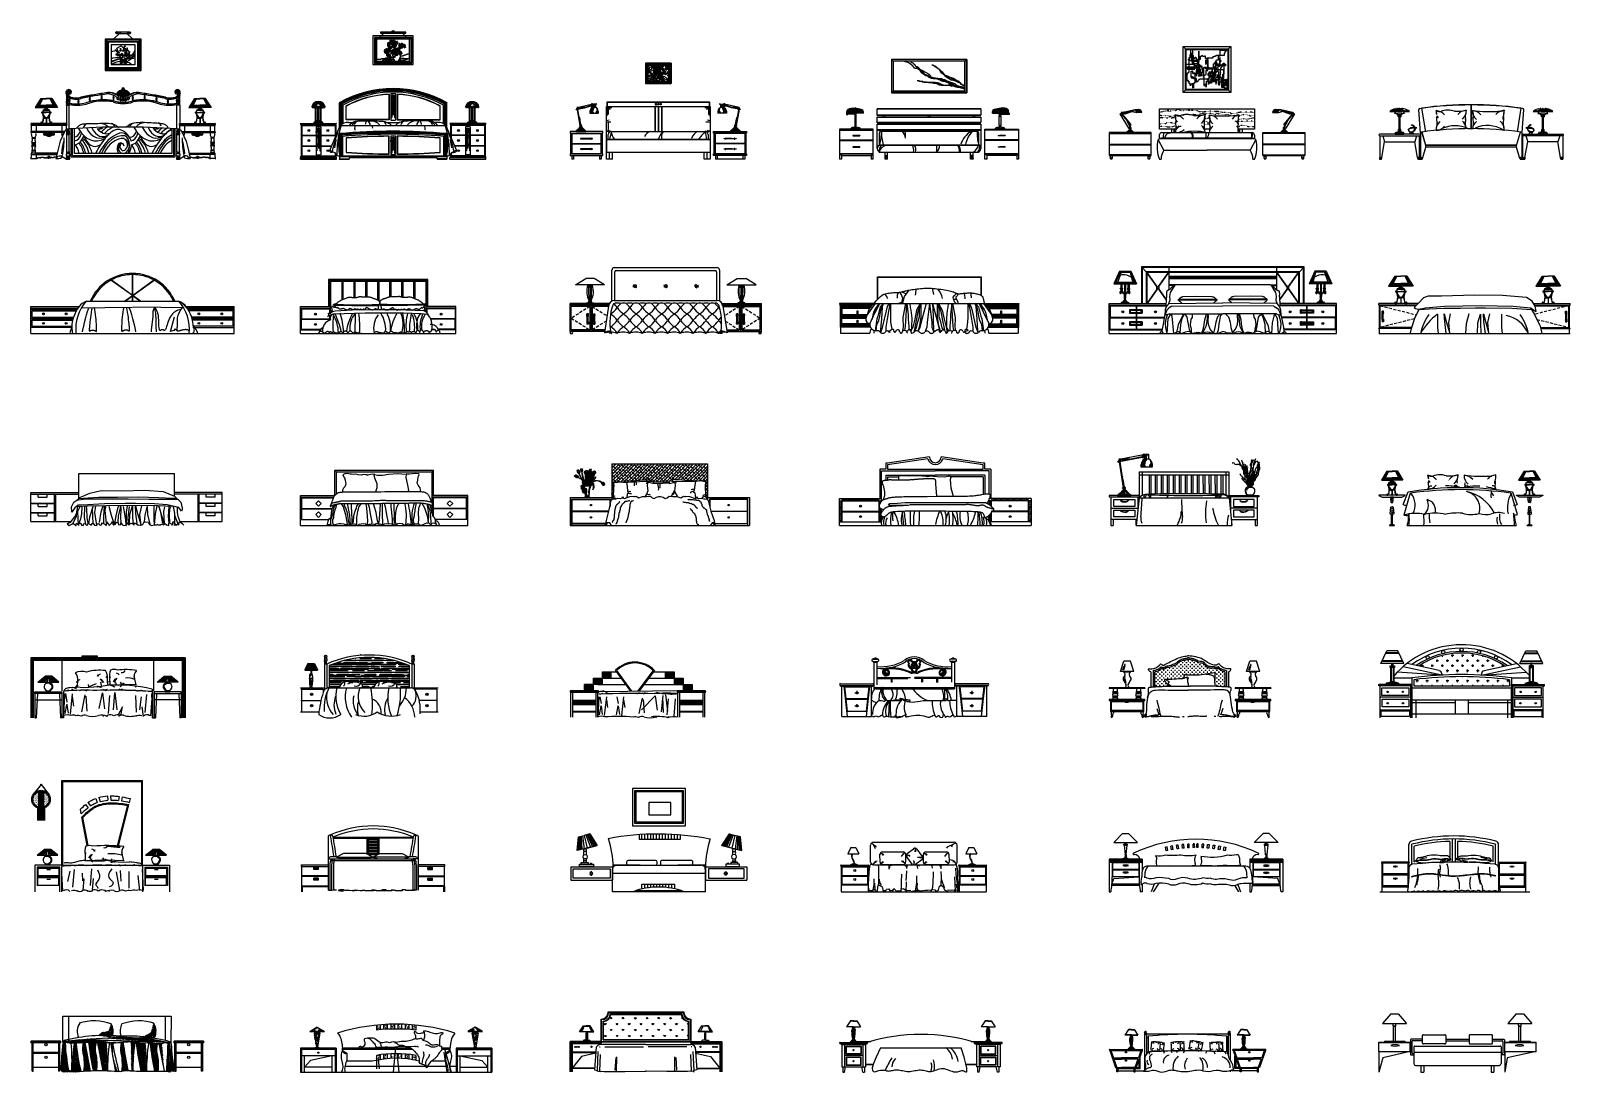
# Model space of a CAD drawing. Header units: millimetres. Extents: x 3060 to 28796, y 18778 to 36190.
import ezdxf

# ---------------------------------------------------------------- set-up
doc = ezdxf.new("R2010")
doc.units = ezdxf.units.MM
for name, pattern in [('ACAD_ISO07W100', [3.5, 0.5, -3]), ('DASHED2', [0.375, 0.25, -0.125]), ('DOT', [0.25, 0, -0.25]), ('HIDDEN', [0.375, 0.25, -0.125])]:
    doc.linetypes.add(name, pattern=pattern)
doc.styles.add('DIM_FONT', font='SIMPLEX', dxfattribs={"width": 0.8})
doc.styles.get("Standard").update_dxf_attribs({"font": 'arial.ttf'})
pattern_1 = [(45, (-15382, -18164.837), (-13.258252, 13.258252), []), (135, (-15382, -18164.837), (-39.774756, 13.258252), [46.875, -28.125])]
pattern_2 = [(45, (-15404, -18164.837), (-13.258252, 13.258252), []), (135, (-15404, -18164.837), (-39.774756, 13.258252), [46.875, -28.125])]

# ---------------------------------------------------------------- blocks, each defined once
blk = doc.blocks.new('A$C705A3933')
for p, q in [((1482, 2104), (1393, 2016)), ((1427, 2127), (1426, 2103)), ((1428, 2127), (1427, 2104)), ((1429, 2127), (1429, 2104)), ((1604, 2104), (1692, 2016)), ((1657, 2127), (1656, 2104)), ((1658, 2127), (1658, 2104)), ((1660, 2127), (1659, 2103)), ((1294, 1957), (1243, 2008)), ((1791, 1957), (1843, 2008)), ((1497, 1666), (1586, 1666)), ((1497, 1663), (1586, 1663)), ((1497, 1613), (1502, 1663)), ((1497, 1613), (1586, 1613)), ((1497, 1610), (1586, 1610)), ((1502, 1663), (1505, 1613)), ((1505, 1613), (1516, 1663)), ((1516, 1663), (1528, 1613)), ((1528, 1613), (1547, 1663)), ((1547, 1663), (1564, 1613)), ((1564, 1613), (1575, 1663)), ((1575, 1663), (1578, 1613)), ((1578, 1613), (1583, 1663)), ((1583, 1663), (1583, 1613)), ((1294, 1536), (1243, 1484)), ((1791, 1536), (1843, 1484)), ((981, 1030), (988, 1030)), ((1177, 1053), (1189, 1053)), ((1179, 1058), (1186, 1058)), ((1179, 1047), (1186, 1047)), ((1179, 1047), (1186, 1047)), ((1179, 1047), (1186, 1047)), ((1179, 1047), (1179, 1044)), ((1179, 1046), (1186, 1046)), ((1179, 1046), (1186, 1046)), ((1179, 1046), (1186, 1046)), ((1179, 1045), (1186, 1045)), ((1179, 1045), (1186, 1045)), ((1179, 1044), (1186, 1044)), ((1186, 1047), (1186, 1044)), ((1375, 1043), (1387, 1043)), ((1378, 1048), (1385, 1048)), ((1378, 1038), (1385, 1038)), ((1378, 1038), (1378, 1034)), ((1378, 1037), (1385, 1037)), ((1378, 1037), (1385, 1037)), ((1378, 1036), (1385, 1036)), ((1378, 1036), (1385, 1036)), ((1378, 1036), (1385, 1036)), ((1378, 1035), (1385, 1035)), ((1378, 1035), (1385, 1035)), ((1378, 1034), (1385, 1034)), ((1385, 1038), (1385, 1034)), ((1543, 1194), (1543, 995)), ((1710, 1043), (1698, 1043)), ((1707, 1048), (1700, 1048)), ((1700, 1038), (1700, 1034)), ((1707, 1038), (1700, 1038)), ((1707, 1037), (1700, 1037)), ((1707, 1037), (1700, 1037)), ((1707, 1036), (1700, 1036)), ((1707, 1036), (1700, 1036)), ((1707, 1036), (1700, 1036)), ((1707, 1035), (1700, 1035)), ((1707, 1035), (1700, 1035)), ((1707, 1034), (1700, 1034)), ((1707, 1038), (1707, 1034)), ((1908, 1053), (1896, 1053)), ((1906, 1058), (1899, 1058)), ((1906, 1047), (1899, 1047)), ((1906, 1047), (1899, 1047)), ((1906, 1047), (1899, 1047)), ((1899, 1047), (1899, 1044)), ((1906, 1046), (1899, 1046)), ((1906, 1046), (1899, 1046)), ((1906, 1046), (1899, 1046)), ((1906, 1045), (1899, 1045)), ((1906, 1045), (1899, 1045)), ((1906, 1044), (1899, 1044)), ((1906, 1047), (1906, 1044)), ((2104, 1030), (2097, 1030)), ((169, 1013), (74, 863)), ((74, 863), (264, 863)), ((169, 1013), (258, 1013)), ((185, 779), (185, 775)), ((350, 1013), (258, 1013)), ((266, 889), (258, 889)), ((403, 863), (258, 863)), ((266, 886), (266, 889)), ((294, 889), (294, 901)), ((322, 889), (294, 889)), ((322, 886), (322, 889)), ((332, 779), (332, 775)), ((350, 1013), (445, 863)), ((350, 889), (350, 901)), ((378, 889), (350, 889)), ((378, 886), (378, 889)), ((406, 889), (406, 901)), ((429, 889), (406, 889)), ((594, 906), (645, 906)), ((602, 913), (596, 913)), ((596, 897), (596, 600)), ((602, 913), (643, 913)), ((643, 508), (643, 897)), ((788, 940), (802, 940)), ((789, 987), (801, 987)), ((791, 993), (798, 993)), ((791, 982), (798, 982)), ((791, 982), (798, 982)), ((791, 982), (791, 978)), ((791, 981), (798, 981)), ((791, 981), (798, 981)), ((791, 980), (798, 980)), ((791, 980), (798, 980)), ((791, 980), (798, 980)), ((791, 979), (798, 979)), ((791, 978), (798, 978)), ((791, 951), (798, 951)), ((791, 951), (791, 947)), ((791, 950), (798, 950)), ((791, 949), (798, 949)), ((791, 949), (798, 949)), ((791, 948), (798, 948)), ((791, 948), (798, 948)), ((791, 947), (798, 947)), ((798, 982), (798, 978)), ((798, 951), (798, 947)), ((978, 977), (991, 977)), ((979, 1025), (991, 1025)), ((981, 1020), (988, 1020)), ((981, 1020), (981, 1016)), ((981, 1019), (988, 1019)), ((981, 1019), (988, 1019)), ((981, 1018), (988, 1018)), ((981, 1018), (988, 1018)), ((981, 1018), (988, 1018)), ((981, 1017), (988, 1017)), ((981, 1017), (988, 1017)), ((981, 1016), (988, 1016)), ((981, 988), (988, 988)), ((981, 988), (988, 988)), ((981, 988), (981, 984)), ((981, 987), (988, 987)), ((981, 986), (988, 986)), ((981, 986), (988, 986)), ((981, 985), (988, 985)), ((981, 984), (988, 984)), ((988, 1020), (988, 1016)), ((988, 988), (988, 984)), ((1176, 1005), (1189, 1005)), ((1179, 1016), (1186, 1016)), ((1179, 1016), (1179, 1012)), ((1179, 1015), (1186, 1015)), ((1179, 1015), (1186, 1015)), ((1179, 1014), (1186, 1014)), ((1179, 1013), (1186, 1013)), ((1179, 1013), (1186, 1013)), ((1179, 1012), (1186, 1012)), ((1186, 1016), (1186, 1012)), ((1375, 995), (1388, 995)), ((1378, 1006), (1378, 1002)), ((1378, 1006), (1385, 1006)), ((1378, 1006), (1385, 1006)), ((1378, 1005), (1385, 1005)), ((1378, 1004), (1385, 1004)), ((1378, 1004), (1385, 1004)), ((1378, 1003), (1385, 1003)), ((1378, 1002), (1385, 1002)), ((1385, 1006), (1385, 1002)), ((1519, 1003), (1516, 1000)), ((1516, 995), (1516, 1000)), ((1516, 1000), (1543, 1000)), ((1543, 995), (1516, 995)), ((1519, 1003), (1543, 1003)), ((1567, 1003), (1543, 1003)), ((1570, 1000), (1543, 1000)), ((1543, 1000), (1543, 995)), ((1543, 1000), (1543, 995)), ((1543, 995), (1570, 995)), ((1567, 1003), (1570, 1000)), ((1570, 995), (1570, 1000)), ((1711, 995), (1697, 995)), ((1707, 1006), (1700, 1006)), ((1707, 1006), (1700, 1006)), ((1700, 1006), (1700, 1002)), ((1707, 1005), (1700, 1005)), ((1707, 1004), (1700, 1004)), ((1707, 1004), (1700, 1004)), ((1707, 1003), (1700, 1003)), ((1707, 1002), (1700, 1002)), ((1707, 1006), (1707, 1002)), ((1909, 1005), (1896, 1005)), ((1899, 1016), (1899, 1012)), ((1906, 1016), (1899, 1016)), ((1906, 1015), (1899, 1015)), ((1906, 1015), (1899, 1015)), ((1906, 1014), (1899, 1014)), ((1906, 1013), (1899, 1013)), ((1906, 1013), (1899, 1013)), ((1906, 1012), (1899, 1012)), ((1906, 1016), (1906, 1012)), ((2106, 1025), (2094, 1025)), ((2107, 977), (2094, 977)), ((2104, 1020), (2097, 1020)), ((2097, 1020), (2097, 1016)), ((2104, 1019), (2097, 1019)), ((2104, 1019), (2097, 1019)), ((2104, 1018), (2097, 1018)), ((2104, 1018), (2097, 1018)), ((2104, 1018), (2097, 1018)), ((2104, 1017), (2097, 1017)), ((2104, 1017), (2097, 1017)), ((2104, 1016), (2097, 1016)), ((2097, 988), (2097, 984)), ((2104, 988), (2097, 988)), ((2104, 988), (2097, 988)), ((2104, 987), (2097, 987)), ((2104, 986), (2097, 986)), ((2104, 986), (2097, 986)), ((2104, 985), (2097, 985)), ((2104, 984), (2097, 984)), ((2104, 1020), (2104, 1016)), ((2104, 988), (2104, 984)), ((2296, 987), (2284, 987)), ((2297, 940), (2284, 940)), ((2294, 993), (2287, 993)), ((2294, 982), (2287, 982)), ((2294, 982), (2287, 982)), ((2287, 982), (2287, 978)), ((2294, 981), (2287, 981)), ((2294, 981), (2287, 981)), ((2294, 980), (2287, 980)), ((2294, 980), (2287, 980)), ((2294, 980), (2287, 980)), ((2294, 979), (2287, 979)), ((2294, 978), (2287, 978)), ((2294, 951), (2287, 951)), ((2287, 951), (2287, 947)), ((2294, 950), (2287, 950)), ((2294, 949), (2287, 949)), ((2294, 949), (2287, 949)), ((2294, 948), (2287, 948)), ((2294, 948), (2287, 948)), ((2294, 947), (2287, 947)), ((2294, 982), (2294, 978)), ((2294, 951), (2294, 947)), ((2491, 906), (2440, 906)), ((2484, 913), (2443, 913)), ((2443, 506), (2443, 897)), ((2484, 913), (2489, 913)), ((2489, 897), (2489, 600)), ((2735, 1013), (2640, 863)), ((2656, 889), (2679, 889)), ((2679, 889), (2679, 901)), ((2682, 863), (2827, 863)), ((2707, 889), (2735, 889)), ((2707, 886), (2707, 889)), ((2735, 1013), (2827, 1013)), ((2735, 889), (2735, 901)), ((2753, 779), (2753, 775)), ((2763, 889), (2791, 889)), ((2763, 886), (2763, 889)), ((2791, 889), (2791, 901)), ((2819, 889), (2827, 889)), ((2819, 886), (2819, 889)), ((3012, 863), (2821, 863)), ((2916, 1013), (2827, 1013)), ((2901, 779), (2900, 775)), ((2916, 1013), (3012, 863)), ((602, 592), (3, 592)), ((602, 573), (3, 573)), ((597, 565), (8, 565)), ((8, 465), (8, 565)), ((596, 600), (9, 600)), ((86, 565), (86, 465)), ((178, 619), (176, 615)), ((303, 691), (214, 691)), ((214, 691), (258, 691)), ((214, 688), (258, 688)), ((256, 691), (256, 600)), ((256, 600), (260, 600)), ((303, 688), (258, 688)), ((260, 691), (260, 600)), ((339, 619), (341, 615)), ((519, 565), (519, 465)), ((597, 504), (597, 565)), ((763, 520), (769, 526)), ((769, 526), (777, 534)), ((777, 534), (785, 543)), ((785, 543), (794, 552)), ((794, 552), (805, 562)), ((805, 562), (817, 571)), ((817, 571), (832, 579)), ((832, 579), (850, 586)), ((850, 586), (870, 591)), ((870, 591), (894, 594)), ((894, 594), (920, 596)), ((920, 596), (948, 598)), ((948, 598), (979, 598)), ((979, 598), (1011, 598)), ((1011, 598), (1045, 599)), ((1045, 599), (1081, 599)), ((1081, 599), (1118, 600)), ((1118, 600), (1155, 601)), ((1155, 601), (1193, 603)), ((1193, 603), (1229, 603)), ((1229, 603), (1265, 603)), ((1265, 603), (1298, 601)), ((1298, 601), (1329, 598)), ((1329, 598), (1357, 593)), ((1357, 593), (1381, 586)), ((1381, 586), (1402, 577)), ((1402, 577), (1419, 567)), ((1419, 567), (1434, 558)), ((1434, 558), (1446, 549)), ((1446, 549), (1456, 542)), ((1456, 542), (1463, 537)), ((1463, 537), (1469, 536)), ((1595, 540), (1589, 538)), ((1603, 544), (1595, 540)), ((1612, 552), (1603, 544)), ((1624, 561), (1612, 552)), ((1638, 571), (1624, 561)), ((1655, 581), (1638, 571)), ((1675, 591), (1655, 581)), ((1699, 599), (1675, 591)), ((1727, 605), (1699, 599)), ((1758, 609), (1727, 605)), ((1791, 611), (1758, 609)), ((1827, 613), (1791, 611)), ((1863, 612), (1827, 613)), ((1901, 612), (1863, 612)), ((1938, 610), (1901, 612)), ((1975, 609), (1938, 610)), ((2011, 607), (1975, 609)), ((2045, 605), (2011, 607)), ((2077, 604), (2045, 605)), ((2108, 602), (2077, 604)), ((2136, 599), (2108, 602)), ((2162, 596), (2136, 599)), ((2186, 593), (2162, 596)), ((2207, 589), (2186, 593)), ((2225, 585), (2207, 589)), ((2240, 579), (2225, 585)), ((2253, 573), (2240, 579)), ((2264, 565), (2253, 573)), ((2273, 556), (2264, 565)), ((2282, 546), (2273, 556)), ((2289, 534), (2282, 546)), ((2296, 521), (2289, 534)), ((2483, 592), (3082, 592)), ((2483, 573), (3082, 573)), ((2489, 600), (3077, 600)), ((2489, 504), (2489, 565)), ((2489, 565), (3077, 565)), ((2566, 565), (2566, 465)), ((2746, 619), (2745, 615)), ((2783, 691), (2871, 691)), ((2783, 688), (2827, 688)), ((2825, 691), (2825, 600)), ((2829, 600), (2825, 600)), ((2871, 691), (2827, 691)), ((2871, 688), (2827, 688)), ((2829, 691), (2829, 600)), ((2908, 619), (2909, 615)), ((2999, 565), (2999, 465)), ((3077, 465), (3077, 565)), ((561, 455), (1, 455)), ((566, 465), (8, 465)), ((89, 445), (9, 445)), ((9, 433), (9, 445)), ((18, 282), (77, 282)), ((21, 271), (74, 271)), ((24, 361), (70, 361)), ((24, 351), (70, 351)), ((225, 445), (85, 445)), ((85, 433), (85, 445)), ((381, 445), (225, 445)), ((283, 441), (269, 438)), ((272, 439), (270, 426)), ((282, 429), (270, 428)), ((270, 428), (281, 424)), ((272, 439), (275, 429)), ((283, 437), (272, 439)), ((278, 438), (274, 432)), ((282, 429), (274, 433)), ((282, 429), (278, 438)), ((287, 433), (279, 441)), ((283, 437), (281, 424)), ((281, 424), (287, 434)), ((312, 436), (289, 431)), ((294, 432), (292, 411)), ((311, 417), (292, 415)), ((292, 415), (309, 408)), ((295, 432), (300, 415)), ((313, 428), (295, 432)), ((296, 403), (303, 409)), ((296, 401), (303, 407)), ((304, 430), (298, 421)), ((311, 417), (298, 422)), ((303, 409), (309, 403)), ((303, 407), (310, 401)), ((311, 417), (304, 430)), ((318, 423), (306, 434)), ((313, 428), (309, 408)), ((309, 408), (319, 423)), ((331, 445), (318, 445)), ((332, 441), (318, 438)), ((321, 438), (320, 426)), ((332, 429), (320, 428)), ((320, 428), (330, 424)), ((322, 438), (325, 428)), ((333, 436), (322, 438)), ((327, 437), (324, 432)), ((332, 429), (324, 432)), ((332, 429), (327, 437)), ((336, 433), (329, 440)), ((333, 436), (330, 424)), ((330, 424), (337, 433)), ((519, 445), (381, 445)), ((489, 301), (452, 147)), ((574, 482), (489, 301)), ((516, 445), (557, 445)), ((519, 433), (519, 445)), ((597, 504), (574, 482)), ((599, 488), (643, 488)), ((599, 469), (643, 469)), ((599, 458), (599, 469)), ((599, 459), (643, 459)), ((599, 442), (643, 442)), ((599, 432), (599, 442)), ((599, 432), (643, 432)), ((599, 413), (643, 413)), ((599, 119), (599, 413)), ((600, 491), (643, 491)), ((600, 491), (600, 488)), ((643, 488), (643, 491)), ((643, 488), (643, 488)), ((643, 469), (643, 458)), ((643, 469), (643, 469)), ((643, 442), (643, 432)), ((643, 432), (643, 432)), ((643, 413), (643, 413)), ((643, 119), (643, 413)), ((674, 40), (674, 510)), ((694, 60), (694, 511)), ((731, 97), (731, 513)), ((2355, 512), (2355, 97)), ((2391, 60), (2391, 509)), ((2411, 40), (2411, 508)), ((2441, 458), (2441, 469)), ((2441, 432), (2441, 442)), ((2441, 119), (2441, 413)), ((2442, 491), (2442, 488)), ((2485, 488), (2485, 491)), ((2485, 488), (2485, 488)), ((2485, 469), (2485, 458)), ((2485, 469), (2485, 469)), ((2485, 442), (2485, 432)), ((2485, 432), (2485, 432)), ((2485, 413), (2485, 413)), ((2485, 119), (2485, 413)), ((2489, 504), (2511, 482)), ((2511, 482), (2596, 301)), ((2519, 465), (3077, 465)), ((2524, 455), (3084, 455)), ((2569, 445), (2528, 445)), ((2566, 445), (2704, 445)), ((2566, 433), (2566, 445)), ((2596, 301), (2634, 147)), ((2704, 445), (2860, 445)), ((2755, 424), (2748, 433)), ((2749, 433), (2756, 440)), ((2752, 436), (2763, 438)), ((2752, 436), (2755, 424)), ((2753, 441), (2767, 438)), ((2754, 445), (2767, 445)), ((2754, 429), (2758, 437)), ((2754, 429), (2761, 432)), ((2754, 429), (2765, 428)), ((2765, 428), (2755, 424)), ((2758, 437), (2761, 432)), ((2763, 438), (2760, 428)), ((2764, 438), (2765, 426)), ((2767, 423), (2779, 434)), ((2776, 408), (2767, 423)), ((2772, 428), (2790, 432)), ((2772, 428), (2776, 408)), ((2773, 436), (2796, 431)), ((2775, 417), (2781, 430)), ((2775, 417), (2787, 422)), ((2775, 417), (2793, 415)), ((2793, 415), (2776, 408)), ((2783, 409), (2776, 403)), ((2783, 407), (2776, 401)), ((2781, 430), (2787, 421)), ((2789, 403), (2783, 409)), ((2790, 401), (2783, 407)), ((2790, 432), (2785, 415)), ((2791, 432), (2793, 411)), ((2798, 433), (2806, 441)), ((2804, 424), (2798, 434)), ((2802, 437), (2813, 439)), ((2802, 437), (2804, 424)), ((2803, 441), (2817, 438)), ((2803, 429), (2808, 438)), ((2803, 429), (2811, 433)), ((2803, 429), (2815, 428)), ((2815, 428), (2804, 424)), ((2808, 438), (2811, 432)), ((2813, 439), (2810, 429)), ((2814, 439), (2815, 426)), ((2860, 445), (3000, 445)), ((2996, 445), (3076, 445)), ((3000, 433), (3000, 445)), ((3067, 282), (3009, 282)), ((3065, 271), (3011, 271)), ((3061, 361), (3015, 361)), ((3061, 351), (3015, 351)), ((3076, 433), (3076, 445)), ((441, 100), (3, 100)), ((3, 11), (91, 11)), ((8, 80), (436, 80)), ((85, 100), (10, 100)), ((18, 222), (77, 222)), ((19, 109), (75, 109)), ((20, 233), (75, 233)), ((24, 153), (70, 153)), ((24, 143), (70, 143)), ((25, 252), (70, 252)), ((439, 91), (90, 91)), ((90, 16), (91, 16)), ((90, 14), (91, 14)), ((91, 16), (96, 16)), ((91, 14), (96, 14)), ((96, 16), (99, 17)), ((96, 14), (100, 15)), ((99, 17), (102, 17)), ((100, 15), (102, 15)), ((102, 17), (104, 18)), ((102, 15), (105, 16)), ((104, 18), (106, 19)), ((105, 16), (107, 17)), ((106, 19), (107, 19)), ((107, 19), (109, 20)), ((107, 17), (108, 18)), ((108, 18), (110, 18)), ((109, 20), (110, 21)), ((110, 21), (111, 22)), ((110, 18), (111, 19)), ((111, 22), (113, 23)), ((111, 19), (112, 20)), ((112, 20), (114, 21)), ((113, 23), (114, 24)), ((114, 24), (116, 25)), ((114, 21), (115, 22)), ((115, 22), (117, 23)), ((116, 25), (118, 25)), ((117, 23), (118, 24)), ((118, 25), (119, 26)), ((118, 24), (120, 24)), ((119, 26), (121, 27)), ((120, 24), (122, 25)), ((121, 27), (123, 28)), ((122, 25), (124, 26)), ((123, 28), (125, 28)), ((124, 26), (126, 26)), ((125, 28), (128, 28)), ((126, 26), (128, 26)), ((128, 28), (130, 29)), ((128, 26), (130, 27)), ((130, 29), (133, 29)), ((130, 27), (133, 27)), ((133, 29), (135, 29)), ((133, 27), (135, 27)), ((135, 29), (138, 29)), ((135, 27), (138, 27)), ((138, 29), (140, 29)), ((138, 27), (140, 27)), ((140, 29), (143, 29)), ((140, 27), (143, 27)), ((143, 29), (145, 28)), ((143, 27), (145, 26)), ((145, 28), (148, 28)), ((145, 26), (148, 26)), ((148, 28), (150, 28)), ((148, 26), (150, 26)), ((150, 28), (152, 27)), ((150, 26), (152, 25)), ((152, 27), (155, 27)), ((152, 25), (154, 25)), ((154, 25), (156, 25)), ((155, 27), (156, 27)), ((156, 27), (158, 26)), ((156, 25), (157, 24)), ((157, 24), (159, 24)), ((158, 26), (159, 26)), ((159, 26), (160, 26)), ((159, 24), (160, 24)), ((160, 26), (161, 26)), ((160, 24), (160, 24)), ((160, 24), (161, 24)), ((161, 26), (161, 26)), ((161, 26), (162, 26)), ((161, 24), (162, 24)), ((162, 26), (163, 27)), ((162, 26), (162, 26)), ((162, 24), (163, 24)), ((163, 27), (164, 28)), ((163, 27), (163, 27)), ((163, 24), (164, 25)), ((164, 28), (165, 29)), ((164, 25), (165, 26)), ((165, 29), (167, 29)), ((165, 26), (166, 27)), ((165, 26), (165, 26)), ((166, 27), (168, 28)), ((167, 29), (168, 30)), ((168, 30), (169, 31)), ((168, 28), (169, 29)), ((169, 31), (171, 32)), ((169, 29), (170, 30)), ((170, 30), (172, 30)), ((171, 32), (173, 33)), ((172, 30), (174, 31)), ((173, 33), (175, 34)), ((174, 31), (176, 32)), ((175, 34), (177, 35)), ((176, 32), (177, 33)), ((177, 35), (179, 35)), ((177, 33), (179, 33)), ((179, 35), (181, 35)), ((179, 33), (182, 33)), ((181, 35), (184, 36)), ((182, 33), (184, 34)), ((184, 36), (186, 36)), ((184, 34), (186, 34)), ((186, 36), (188, 36)), ((186, 34), (188, 34)), ((188, 36), (191, 36)), ((188, 34), (191, 34)), ((191, 36), (193, 36)), ((191, 34), (193, 34)), ((193, 36), (196, 36)), ((193, 34), (196, 34)), ((196, 36), (198, 35)), ((196, 34), (198, 33)), ((198, 35), (201, 35)), ((198, 33), (200, 33)), ((200, 33), (203, 32)), ((201, 35), (203, 34)), ((203, 34), (206, 33)), ((203, 32), (205, 32)), ((205, 32), (208, 31)), ((206, 33), (208, 33)), ((208, 33), (211, 32)), ((208, 31), (210, 30)), ((210, 30), (213, 29)), ((211, 32), (213, 31)), ((213, 31), (216, 30)), ((213, 29), (215, 28)), ((215, 28), (218, 27)), ((216, 30), (219, 29)), ((218, 27), (220, 26)), ((219, 29), (221, 28)), ((220, 26), (223, 26)), ((221, 28), (224, 27)), ((223, 26), (226, 25)), ((224, 27), (226, 27)), ((226, 27), (229, 26)), ((226, 25), (229, 24)), ((229, 26), (232, 25)), ((229, 24), (232, 23)), ((232, 25), (235, 25)), ((232, 23), (235, 23)), ((235, 25), (238, 25)), ((235, 23), (238, 23)), ((238, 25), (241, 25)), ((238, 23), (242, 23)), ((241, 25), (245, 25)), ((242, 23), (245, 23)), ((245, 25), (248, 26)), ((245, 23), (249, 24)), ((248, 26), (252, 26)), ((249, 24), (253, 24)), ((252, 26), (256, 27)), ((253, 24), (257, 26)), ((256, 27), (260, 29)), ((257, 26), (261, 27)), ((260, 29), (265, 30)), ((261, 27), (265, 28)), ((265, 30), (269, 32)), ((265, 28), (266, 29)), ((269, 32), (274, 34)), ((274, 34), (279, 36)), ((279, 36), (283, 39)), ((283, 39), (288, 42)), ((283, 26), (294, 37)), ((285, 25), (299, 40)), ((288, 42), (291, 44)), ((299, 40), (294, 37)), ((314, 25), (300, 40)), ((306, 37), (300, 40)), ((316, 26), (306, 37)), ((311, 42), (308, 44)), ((316, 39), (311, 42)), ((321, 36), (316, 39)), ((325, 34), (321, 36)), ((330, 32), (325, 34)), ((335, 30), (330, 32)), ((334, 28), (334, 29)), ((338, 27), (334, 28)), ((339, 29), (335, 30)), ((343, 26), (338, 27)), ((343, 27), (339, 29)), ((347, 26), (343, 27)), ((347, 24), (343, 26)), ((351, 26), (347, 26)), ((351, 24), (347, 24)), ((354, 25), (351, 26)), ((354, 23), (351, 24)), ((358, 25), (354, 25)), ((358, 23), (354, 23)), ((361, 25), (358, 25)), ((361, 23), (358, 23)), ((364, 25), (361, 25)), ((364, 23), (361, 23)), ((367, 25), (364, 25)), ((367, 23), (364, 23)), ((370, 26), (367, 25)), ((370, 24), (367, 23)), ((373, 27), (370, 26)), ((373, 25), (370, 24)), ((376, 27), (373, 27)), ((376, 26), (373, 25)), ((378, 28), (376, 27)), ((379, 26), (376, 26)), ((381, 29), (378, 28)), ((381, 27), (379, 26)), ((383, 30), (381, 29)), ((384, 28), (381, 27)), ((386, 31), (383, 30)), ((387, 29), (384, 28)), ((388, 32), (386, 31)), ((389, 30), (387, 29)), ((391, 33), (388, 32)), ((391, 31), (389, 30)), ((393, 33), (391, 33)), ((394, 32), (391, 31)), ((396, 34), (393, 33)), ((396, 32), (394, 32)), ((399, 35), (396, 34)), ((399, 33), (396, 32)), ((401, 35), (399, 35)), ((401, 33), (399, 33)), ((404, 36), (401, 35)), ((404, 34), (401, 33)), ((406, 36), (404, 36)), ((406, 34), (404, 34)), ((409, 36), (406, 36)), ((409, 34), (406, 34)), ((411, 36), (409, 36)), ((411, 34), (409, 34)), ((413, 36), (411, 36)), ((413, 34), (411, 34)), ((416, 36), (413, 36)), ((416, 34), (413, 34)), ((422, 35), (416, 36)), ((422, 33), (416, 34)), ((452, 147), (420, 13)), ((420, 13), (437, 35)), ((420, 13), (420, 13)), ((437, 35), (449, 51)), ((449, 51), (473, 55)), ((473, 55), (509, 55)), ((509, 55), (594, 0)), ((597, 27), (646, 27)), ((597, 27), (597, 17)), ((597, 17), (646, 17)), ((598, 38), (645, 38)), ((598, 27), (598, 38)), ((598, 38), (598, 27)), ((598, 0), (645, 0)), ((599, 130), (599, 119)), ((599, 119), (643, 119)), ((599, 103), (643, 103)), ((599, 103), (599, 93)), ((599, 93), (599, 103)), ((599, 93), (643, 93)), ((599, 54), (643, 54)), ((643, 130), (643, 119)), ((643, 130), (643, 130)), ((643, 93), (643, 103)), ((643, 103), (643, 93)), ((643, 93), (643, 93)), ((645, 27), (645, 38)), ((645, 38), (645, 27)), ((646, 27), (646, 17)), ((674, 40), (2411, 40)), ((694, 60), (2391, 60)), ((2355, 97), (731, 97)), ((2439, 27), (2488, 27)), ((2439, 27), (2439, 17)), ((2439, 17), (2488, 17)), ((2440, 38), (2487, 38)), ((2440, 27), (2440, 38)), ((2440, 38), (2440, 27)), ((2440, 0), (2487, 0)), ((2441, 130), (2441, 119)), ((2441, 119), (2485, 119)), ((2441, 103), (2485, 103)), ((2441, 103), (2441, 93)), ((2441, 93), (2441, 103)), ((2441, 93), (2485, 93)), ((2441, 54), (2485, 54)), ((2485, 130), (2485, 119)), ((2485, 130), (2485, 130)), ((2485, 93), (2485, 103)), ((2485, 103), (2485, 93)), ((2485, 93), (2485, 93)), ((2487, 27), (2487, 38)), ((2487, 38), (2487, 27)), ((2488, 27), (2488, 17)), ((2576, 55), (2491, 0)), ((2594, 55), (2576, 55)), ((2618, 51), (2594, 55)), ((2630, 35), (2618, 51)), ((2665, 13), (2630, 35)), ((2634, 147), (2665, 13)), ((2641, 100), (3076, 100)), ((2642, 91), (2995, 91)), ((3077, 80), (2643, 80)), ((2668, 36), (2669, 36)), ((2668, 34), (2670, 34)), ((2669, 36), (2672, 36)), ((2670, 34), (2672, 34)), ((2672, 36), (2674, 36)), ((2672, 34), (2674, 34)), ((2674, 36), (2677, 36)), ((2674, 34), (2677, 34)), ((2677, 36), (2679, 36)), ((2677, 34), (2679, 34)), ((2679, 36), (2682, 36)), ((2679, 34), (2681, 34)), ((2681, 34), (2684, 33)), ((2682, 36), (2684, 35)), ((2684, 35), (2687, 35)), ((2684, 33), (2686, 33)), ((2686, 33), (2689, 32)), ((2687, 35), (2689, 34)), ((2689, 34), (2692, 33)), ((2689, 32), (2691, 32)), ((2691, 32), (2694, 31)), ((2692, 33), (2694, 33)), ((2694, 33), (2697, 32)), ((2694, 31), (2696, 30)), ((2696, 30), (2699, 29)), ((2697, 32), (2699, 31)), ((2699, 31), (2702, 30)), ((2699, 29), (2701, 28)), ((2701, 28), (2704, 27)), ((2702, 30), (2704, 29)), ((2704, 29), (2707, 28)), ((2704, 27), (2706, 26)), ((2706, 26), (2709, 26)), ((2707, 28), (2710, 27)), ((2709, 26), (2712, 25)), ((2710, 27), (2712, 27)), ((2712, 27), (2715, 26)), ((2712, 25), (2715, 24)), ((2715, 26), (2718, 25)), ((2715, 24), (2718, 23)), ((2718, 25), (2721, 25)), ((2718, 23), (2721, 23)), ((2721, 25), (2724, 25)), ((2721, 23), (2724, 23)), ((2724, 25), (2727, 25)), ((2724, 23), (2727, 23)), ((2727, 25), (2731, 25)), ((2727, 23), (2731, 23)), ((2731, 25), (2734, 26)), ((2731, 23), (2735, 24)), ((2734, 26), (2738, 26)), ((2735, 24), (2738, 24)), ((2738, 26), (2742, 27)), ((2738, 24), (2742, 26)), ((2742, 27), (2746, 29)), ((2742, 26), (2747, 27)), ((2746, 29), (2750, 30)), ((2747, 27), (2751, 28)), ((2750, 30), (2755, 32)), ((2751, 28), (2752, 29)), ((2755, 32), (2760, 34)), ((2760, 34), (2765, 36)), ((2765, 36), (2769, 39)), ((2769, 39), (2774, 42)), ((2769, 26), (2780, 37)), ((2771, 25), (2785, 40)), ((2774, 42), (2777, 44)), ((2780, 37), (2785, 40)), ((2786, 40), (2792, 37)), ((2800, 25), (2786, 40)), ((2802, 26), (2792, 37)), ((2797, 42), (2794, 44)), ((2802, 39), (2797, 42)), ((2806, 36), (2802, 39)), ((2811, 34), (2806, 36)), ((2816, 32), (2811, 34)), ((2820, 30), (2816, 32)), ((2820, 28), (2819, 29)), ((2825, 29), (2820, 30)), ((2824, 27), (2820, 28)), ((2828, 26), (2824, 27)), ((2829, 27), (2825, 29)), ((2833, 24), (2828, 26)), ((2833, 26), (2829, 27)), ((2837, 26), (2833, 26)), ((2836, 24), (2833, 24)), ((2840, 23), (2836, 24)), ((2840, 25), (2837, 26)), ((2844, 25), (2840, 25)), ((2844, 23), (2840, 23)), ((2847, 25), (2844, 25)), ((2847, 23), (2844, 23)), ((2850, 25), (2847, 25)), ((2850, 23), (2847, 23)), ((2853, 25), (2850, 25)), ((2853, 23), (2850, 23)), ((2856, 26), (2853, 25)), ((2856, 24), (2853, 23)), ((2859, 27), (2856, 26)), ((2859, 25), (2856, 24)), ((2861, 27), (2859, 27)), ((2862, 26), (2859, 25)), ((2864, 28), (2861, 27)), ((2865, 26), (2862, 26)), ((2867, 29), (2864, 28)), ((2867, 27), (2865, 26)), ((2869, 30), (2867, 29)), ((2870, 28), (2867, 27)), ((2872, 31), (2869, 30)), ((2872, 29), (2870, 28)), ((2874, 32), (2872, 31)), ((2875, 30), (2872, 29)), ((2877, 33), (2874, 32)), ((2877, 31), (2875, 30)), ((2879, 33), (2877, 33)), ((2880, 32), (2877, 31)), ((2882, 34), (2879, 33)), ((2882, 32), (2880, 32)), ((2884, 35), (2882, 34)), ((2885, 33), (2882, 32)), ((2887, 35), (2884, 35)), ((2887, 33), (2885, 33)), ((2889, 36), (2887, 35)), ((2890, 34), (2887, 33)), ((2892, 36), (2889, 36)), ((2892, 34), (2890, 34)), ((2894, 36), (2892, 36)), ((2894, 34), (2892, 34)), ((2897, 36), (2894, 36)), ((2897, 34), (2894, 34)), ((2899, 36), (2897, 36)), ((2899, 34), (2897, 34)), ((2902, 36), (2899, 36)), ((2901, 34), (2899, 34)), ((2904, 33), (2901, 34)), ((2904, 35), (2902, 36)), ((2906, 35), (2904, 35)), ((2906, 33), (2904, 33)), ((2908, 35), (2906, 35)), ((2908, 33), (2906, 33)), ((2910, 34), (2908, 35)), ((2910, 32), (2908, 33)), ((2912, 33), (2910, 34)), ((2911, 31), (2910, 32)), ((2913, 30), (2911, 31)), ((2914, 32), (2912, 33)), ((2915, 30), (2913, 30)), ((2916, 31), (2914, 32)), ((2916, 29), (2915, 30)), ((2917, 30), (2916, 31)), ((2917, 28), (2916, 29)), ((2919, 29), (2917, 30)), ((2919, 27), (2917, 28)), ((2920, 29), (2919, 29)), ((2920, 26), (2919, 27)), ((2921, 28), (2920, 29)), ((2921, 26), (2920, 26)), ((2922, 27), (2921, 28)), ((2921, 25), (2921, 26)), ((2922, 24), (2921, 25)), ((2923, 26), (2922, 27)), ((2922, 27), (2922, 27)), ((2923, 24), (2922, 24)), ((2924, 26), (2923, 26)), ((2924, 24), (2923, 24)), ((2925, 26), (2924, 26)), ((2924, 26), (2924, 26)), ((2925, 24), (2924, 24)), ((2926, 26), (2925, 26)), ((2925, 26), (2925, 26)), ((2926, 24), (2925, 24)), ((2927, 26), (2926, 26)), ((2927, 24), (2926, 24)), ((2929, 27), (2927, 26)), ((2928, 24), (2927, 24)), ((2929, 25), (2928, 24)), ((2931, 27), (2929, 27)), ((2931, 25), (2929, 25)), ((2933, 27), (2931, 27)), ((2933, 25), (2931, 25)), ((2935, 28), (2933, 27)), ((2935, 26), (2933, 25)), ((2937, 28), (2935, 28)), ((2938, 26), (2935, 26)), ((2940, 28), (2937, 28)), ((2940, 26), (2938, 26)), ((2942, 29), (2940, 28)), ((2943, 27), (2940, 26)), ((2945, 29), (2942, 29)), ((2945, 27), (2943, 27)), ((2947, 29), (2945, 29)), ((2948, 27), (2945, 27)), ((2950, 29), (2947, 29)), ((2950, 27), (2948, 27)), ((2953, 29), (2950, 29)), ((2952, 27), (2950, 27)), ((2955, 27), (2952, 27)), ((2955, 29), (2953, 29)), ((2957, 28), (2955, 29)), ((2957, 26), (2955, 27)), ((2960, 28), (2957, 28)), ((2959, 26), (2957, 26)), ((2961, 26), (2959, 26)), ((2962, 28), (2960, 28)), ((2963, 25), (2961, 26)), ((2964, 27), (2962, 28)), ((2965, 24), (2963, 25)), ((2966, 26), (2964, 27)), ((2967, 24), (2965, 24)), ((2968, 25), (2966, 26)), ((2968, 23), (2967, 24)), ((2969, 25), (2968, 25)), ((2970, 22), (2968, 23)), ((2971, 24), (2969, 25)), ((2971, 21), (2970, 22)), ((2972, 23), (2971, 24)), ((2973, 20), (2971, 21)), ((2974, 22), (2972, 23)), ((2974, 19), (2973, 20)), ((2975, 21), (2974, 22)), ((2975, 18), (2974, 19)), ((2977, 20), (2975, 21)), ((2977, 18), (2975, 18)), ((2978, 19), (2977, 20)), ((2978, 17), (2977, 18)), ((2979, 19), (2978, 19)), ((2980, 16), (2978, 17)), ((2981, 18), (2979, 19)), ((2983, 15), (2980, 16)), ((2983, 17), (2981, 18)), ((2986, 17), (2983, 17)), ((2986, 15), (2983, 15)), ((2989, 16), (2986, 17)), ((2989, 14), (2986, 15)), ((2994, 16), (2989, 16)), ((2994, 14), (2989, 14)), ((2995, 16), (2994, 16)), ((2995, 14), (2994, 14)), ((3082, 11), (2994, 11)), ((3000, 100), (3076, 100)), ((3067, 222), (3009, 222)), ((3065, 233), (3010, 233)), ((3066, 109), (3010, 109)), ((3061, 252), (3015, 252)), ((3061, 153), (3015, 153)), ((3061, 143), (3015, 143))]:
    blk.add_line(p, q)
at = {"linetype": 'ByBlock', "ltscale": 5000}
for p, q in [((172, 1013), (76, 863)), ((173, 1013), (77, 863)), ((174, 1013), (78, 863)), ((78, 865), (264, 865)), ((175, 1013), (79, 863)), ((178, 1013), (83, 863)), ((88, 886), (258, 886)), ((183, 1013), (90, 863)), ((90, 889), (110, 889)), ((98, 901), (258, 901)), ((189, 1013), (100, 863)), ((110, 889), (110, 901)), ((198, 1013), (121, 863)), ((138, 886), (138, 889)), ((138, 889), (166, 889)), ((166, 889), (166, 901)), ((168, 1011), (258, 1011)), ((326, 783), (190, 783)), ((190, 783), (258, 783)), ((192, 780), (258, 780)), ((195, 886), (195, 889)), ((195, 889), (223, 889)), ((198, 812), (318, 812)), ((217, 825), (258, 825)), ((431, 886), (218, 886)), ((445, 865), (218, 865)), ((223, 889), (223, 901)), ((233, 835), (258, 835)), ((243, 839), (258, 838)), ((251, 886), (251, 889)), ((251, 889), (258, 889)), ((350, 1011), (258, 1011)), ((422, 901), (258, 901)), ((273, 839), (258, 838)), ((284, 835), (258, 835)), ((300, 825), (258, 825)), ((324, 780), (258, 780)), ((445, 863), (277, 863)), ((317, 1013), (394, 863)), ((326, 1013), (415, 863)), ((332, 1013), (425, 863)), ((337, 1013), (432, 863)), ((340, 1013), (436, 863)), ((343, 1013), (439, 863)), ((346, 1013), (441, 863)), ((348, 1013), (443, 863)), ((2640, 863), (2809, 863)), ((2641, 865), (2868, 865)), ((2738, 1013), (2642, 863)), ((2740, 1013), (2644, 863)), ((2742, 1013), (2647, 863)), ((2745, 1013), (2649, 863)), ((2748, 1013), (2653, 863)), ((2654, 886), (2868, 886)), ((2753, 1013), (2661, 863)), ((2664, 901), (2827, 901)), ((2759, 1013), (2671, 863)), ((2768, 1013), (2691, 863)), ((2735, 1011), (2827, 1011)), ((2759, 783), (2895, 783)), ((2761, 780), (2827, 780)), ((2887, 812), (2767, 812)), ((2786, 825), (2827, 825)), ((2802, 835), (2827, 835)), ((2812, 839), (2827, 838)), ((3007, 865), (2821, 865)), ((2917, 1011), (2827, 1011)), ((2988, 901), (2827, 901)), ((2835, 889), (2827, 889)), ((2997, 886), (2827, 886)), ((2842, 839), (2827, 838)), ((2852, 835), (2827, 835)), ((2868, 825), (2827, 825)), ((2895, 783), (2827, 783)), ((2893, 780), (2827, 780)), ((2835, 886), (2835, 889)), ((2863, 889), (2863, 901)), ((2891, 889), (2863, 889)), ((2888, 1013), (2965, 863)), ((2891, 886), (2891, 889)), ((2897, 1013), (2985, 863)), ((2903, 1013), (2995, 863)), ((2907, 1013), (3003, 863)), ((2911, 1013), (3006, 863)), ((2912, 1013), (3007, 863)), ((2913, 1013), (3008, 863)), ((2913, 1013), (3009, 863)), ((2919, 889), (2919, 901)), ((2947, 889), (2919, 889)), ((2947, 886), (2947, 889)), ((2975, 889), (2975, 901)), ((2995, 889), (2975, 889))]:
    blk.add_line(p, q, dxfattribs=at)
at = {"linetype": 'Continuous'}
for p, q in [((2441, 488), (2485, 488)), ((2441, 469), (2485, 469)), ((2441, 459), (2485, 459)), ((2441, 442), (2485, 442)), ((2441, 432), (2485, 432)), ((2441, 413), (2485, 413)), ((2442, 491), (2485, 491))]:
    blk.add_line(p, q, dxfattribs=at)
for points in [[(1424, 2122), (1423, 2108), (1420, 2108), (1421, 2122)], [(1424, 2125), (1423, 2106), (1426, 2106), (1427, 2125)], [(1663, 2125), (1662, 2106), (1659, 2106), (1660, 2125)], [(1663, 2122), (1662, 2108), (1665, 2108), (1665, 2122)], [(1243, 2008), (1243, 1484), (1843, 1484), (1843, 2008)], [(1252, 1998), (1252, 1494), (1833, 1494), (1833, 1998)], [(1257, 1994), (1257, 1498), (1829, 1498), (1829, 1994)], [(1280, 1971), (1280, 1522), (1805, 1522), (1805, 1971)], [(1284, 1966), (1284, 1526), (1801, 1526), (1801, 1966)], [(1294, 1957), (1294, 1536), (1791, 1536), (1791, 1957)], [(1340, 1910), (1340, 1582), (1745, 1582), (1745, 1910)], [(280, 434), (276, 435), (277, 431)], [(307, 424), (301, 426), (303, 420)], [(329, 434), (326, 435), (327, 431)], [(2756, 434), (2760, 435), (2758, 431)], [(2778, 424), (2784, 426), (2782, 420)], [(2806, 434), (2809, 435), (2808, 431)]]:
    blk.add_lwpolyline(points, close=True)
for points in [[(1429, 2104), (1656, 2104), (1657, 2127), (1429, 2127)], [(1424, 1763), (1421, 1747), (1444, 1747), (1447, 1730), (1469, 1733), (1486, 1738), (1500, 1724), (1528, 1744), (1530, 1769), (1533, 1724), (1553, 1744), (1561, 1730), (1586, 1724), (1611, 1710), (1611, 1719), (1597, 1733), (1589, 1738), (1586, 1758), (1594, 1763), (1631, 1735), (1653, 1735), (1597, 1747), (1611, 1735), (1647, 1783), (1661, 1788), (1639, 1802), (1628, 1825), (1625, 1825)], [(1424, 1822), (1435, 1825), (1427, 1802), (1441, 1811), (1447, 1797)], [(1536, 1744), (1525, 1735), (1488, 1733), (1497, 1749), (1494, 1758), (1480, 1758), (1466, 1752), (1452, 1747), (1438, 1772), (1466, 1791), (1438, 1855), (1508, 1897), (1544, 1861), (1564, 1841), (1541, 1847), (1608, 1861), (1603, 1819), (1631, 1811), (1645, 1802), (1636, 1791), (1653, 1735), (1569, 1786), (1569, 1788), (1578, 1730), (1578, 1727), (1569, 1730), (1567, 1738), (1547, 1741), (1544, 1747), (1514, 1747), (1522, 1772), (1514, 1763)], [(1488, 1822), (1483, 1816), (1500, 1805), (1497, 1830)], [(1511, 1822), (1502, 1830), (1502, 1836), (1500, 1836), (1508, 1844), (1500, 1847), (1494, 1847), (1494, 1853)], [(1569, 1755), (1581, 1761), (1583, 1758), (1606, 1738), (1597, 1763), (1608, 1783), (1600, 1800), (1594, 1802), (1569, 1805), (1581, 1811), (1575, 1814), (1553, 1816), (1544, 1802), (1522, 1819), (1519, 1816), (1511, 1811)], [(1541, 1836), (1547, 1822), (1561, 1825), (1544, 1836)], [(1558, 1892), (1581, 1889), (1553, 1878), (1567, 1869), (1558, 1861), (1558, 1855), (1569, 1853)], [(1583, 1819), (1583, 1833), (1589, 1836), (1600, 1833), (1600, 1833)], [(1519, 1582), (1345, 1582)], [(1466, 1791), (1474, 1774), (1461, 1786)], [(1480, 1716), (1494, 1719), (1480, 1724), (1500, 1730), (1500, 1738), (1525, 1735)], [(1572, 1777), (1581, 1758), (1586, 1766), (1586, 1763), (1594, 1774), (1600, 1763), (1611, 1766), (1611, 1752)]]:
    blk.add_lwpolyline(points)
for points in [[(1340, 1797, -0.166988), (1456, 1813, 0.269894)], [(1483, 1780, 0.048586), (1416, 1822, 0.234936), (1402, 1822, 0.319961)], [(1558, 1853, -0.090388), (1572, 1903, -0.87823)], [(1569, 1690, 0.001546), (1589, 1692, 0.262807), (1745, 1827, -5.805995)], [(1608, 1811, 0.112422), (1617, 1864, -0.454211)], [(1340, 1681, -0.132491), (1490, 1701, -0.011831), (1521, 1696, 0.291627)], [(1340, 1621, -0.057339), (1489, 1680, 0.005801)], [(1340, 1639, -0.062115), (1489, 1680, -0.068553)], [(1489, 1680, -0.007027), (1509, 1685, 0.005801)], [(1489, 1680, -0.006813), (1506, 1682, -0.068553)], [(1522, 1738, -0.535184), (1522, 1694, 0.274976), (1491, 1629, 0.224219)], [(1491, 1635, 0.251667), (1519, 1582, -0.211874)], [(1491, 1629, 0.224219), (1519, 1582, 0.769732)], [(1561, 1741, 0.535184), (1561, 1696, -0.274976), (1592, 1632, -0.196395), (1563, 1582)], [(1573, 1686, 0.257033), (1745, 1761, -4.581487)], [(1574, 1757, 0.206143), (1744, 1760, -0.742705)], [(1576, 1683, -0.009674), (1584, 1681, 0.267324), (1745, 1737, -6.221902)]]:
    blk.add_lwpolyline(points, format="xyb")
blk.add_lwpolyline([(1525, 1682, 0.205258), (1519, 1668, 0.039936), (1522, 1685)], format="xyb", close=True)
for centre, radius in [((277, 433), 9.86), ((303, 422), 15.8), ((327, 433), 9.86), ((2758, 433), 9.86), ((2782, 422), 15.8), ((2808, 433), 9.86)]:
    blk.add_circle(centre, radius)
for centre, radius, start, end in [((1427, 2104), 0.676, 202.4153, 5.6438), ((1427, 2127), 0.676, 354.3562, 157.5847), ((1428, 2104), 0.701, 211.1746, 345.8865), ((1429, 2127), 0.701, 1.9883, 148.8254), ((1471, 2123), 21.3, 170.0389, 244.521), ((1506, 2123), 21.3, 170.0389, 244.521), ((1513, 2121), 20.2, 162.1659, 236.1571), ((1514, 2117), 15.9, 141.2368, 234.6173), ((1600, 2127), 23.8, 281.277, 358.6729), ((1612, 2122), 19.2, 290.5854, 14.9275), ((1617, 2124), 20.8, 274.6952, 6.1065), ((1657, 2104), 0.701, 194.1135, 328.8254), ((1658, 2127), 0.701, 31.1746, 178.0117), ((1659, 2127), 0.676, 22.4153, 185.6438), ((1658, 2104), 0.676, 174.3562, 337.5847), ((1518, 1333), 304, 95.1556, 124.8111), ((1745, 1510), 177, 90.1426, 155.8281), ((1518, 1333), 303, 55.2774, 76.1081), ((634, 1116), 48.5, 35.6997, 184.3594), ((707, 1132), 123, 189.0191, 266.6509), ((544, 1022), 78.3, 309.7278, 18.6989), ((544, 1022), 80.3, 308.3955, 15.9332), ((504, 1036), 111, 325.5388, 7.7989), ((352, 1029), 250, 350.3032, 11.0916), ((504, 1036), 109, 328.5845, 9.4878), ((348, 1030), 255, 350.2036, 9.1396), ((634, 1116), 28.5, 37.7744, 182.8663), ((707, 1132), 103, 189.5115, 266.9315), ((634, 1116), 26.5, 38.191, 182.6183), ((707, 1132), 101, 189.5782, 266.9642), ((647, 1124), 33.3, 182.4093, 38.2365), ((642, 1127), 15.8, 153.0472, 26.9528), ((642, 1127), 13.8, 153.0472, 26.1764), ((759, 1322), 297, 258.8701, 284.9648), ((759, 1322), 299, 258.8999, 284.9557), ((2193, -5430), 6607, 97.9513, 101.8534), ((2195, -5438), 6613, 97.9571, 101.8574), ((2217, -5516), 6674, 98.0147, 101.8981), ((986, 1025), 6.69, 129.0652, 230.9348), ((990, 1034), 9.73, 142.984, 206.0443), ((966, 1048), 18, 334.337, 2.9211), ((985, 1034), 6.21, 65.4734, 114.5266), ((985, 1049), 0.826, 10.8039, 169.1961), ((1001, 1047), 15.4, 174.655, 208.3317), ((978, 1034), 10.8, 337.2963, 33.6755), ((984, 1025), 6.69, 309.0652, 50.9348), ((1192, 1030), 19, 132.6721, 227.3279), ((1183, 1053), 6.69, 129.0652, 230.9348), ((1188, 1062), 9.73, 142.984, 206.0443), ((1164, 1076), 18, 334.337, 2.9211), ((1183, 1062), 6.21, 65.4734, 114.5266), ((1183, 1077), 0.826, 10.8039, 169.1961), ((1199, 1075), 15.4, 174.655, 208.3317), ((1176, 1062), 10.8, 337.2963, 33.6755), ((1182, 1053), 6.69, 309.0652, 50.9348), ((1174, 1030), 18.8, 311.9897, 48.0103), ((1307, 878), 237, 54.3655, 96.7424), ((1306, 877), 235, 54.4942, 96.563), ((1262, 785), 308, 58.4261, 85.3838), ((1391, 1020), 19, 132.6721, 227.3279), ((1382, 1043), 6.69, 129.0652, 230.9348), ((1386, 1052), 9.73, 142.984, 206.0443), ((1362, 1066), 18, 334.337, 2.9211), ((1381, 1052), 6.21, 65.4734, 114.5266), ((1381, 1067), 0.826, 10.8039, 169.1961), ((1397, 1065), 15.4, 174.655, 208.3317), ((1375, 1052), 10.8, 337.2963, 33.6755), ((1381, 1043), 6.69, 309.0652, 50.9348), ((1372, 1020), 18.8, 311.9897, 48.0103), ((1398, 1001), 52.4, 32.2338, 61.937), ((1453, 1097), 18.5, 110.8731, 199.3559), ((1465, 1098), 30.1, 193.7108, 257.8835), ((1448, 1018), 12.3, 342.6806, 174.9785), ((1453, 1097), 16.6, 111.2823, 199.6867), ((1465, 1098), 28.2, 193.5121, 257.9149), ((1453, 1097), 14.6, 111.8457, 200.0962), ((1465, 1098), 26.2, 193.278, 257.9493), ((1393, 994), 89.7, 24.8112, 56.0974), ((1392, 994), 92.3, 24.9911, 55.7267), ((1449, 1109), 4.91, 40.4982, 111.6544), ((1448, 1107), 4.69, 10.7886, 102.8924), ((1449, 1105), 5.18, 36.2443, 101.8601), ((1466, 1115), 14.2, 65.9277, 199.6516), ((1483, 1113), 30.1, 184.9233, 248.9074), ((1468, 1115), 12.6, 86.8405, 196.9495), ((1468, 1115), 11.3, 62.4271, 197.652), ((1483, 1113), 27.5, 184.3909, 248.9499), ((1483, 1113), 26.2, 184.0724, 248.9733), ((1438, 979), 93.5, 58.8364, 76.9713), ((1438, 979), 91.5, 58.7928, 76.9614), ((1438, 979), 95.4, 58.8775, 76.9812), ((1463, 1123), 6.54, 39.1436, 85.0548), ((1486, 1130), 14.2, 54.9337, 196.9916), ((1438, 1000), 91.5, 49.8167, 67.9853), ((1515, 1135), 43, 193.0799, 237.8483), ((1438, 1000), 94.1, 49.8743, 67.9985), ((1434, 1020), 42.4, 336.8251, 17.0338), ((1438, 1000), 95.4, 49.9015, 68.0051), ((1437, 1020), 41.5, 332.9972, 18.1705), ((1487, 1130), 12, 77.6397, 196.0111), ((1515, 1135), 40.4, 193.016, 237.6775), ((1487, 1129), 11.1, 52.5778, 195.0045), ((1515, 1135), 39.1, 192.9929, 237.5873), ((1468, 1025), 36.6, 14.7516, 61.7016), ((1471, 1028), 35, 13.7673, 62.8736), ((1471, 1028), 37, 16.7853, 62.7656), ((1487, 1132), 9.56, 39.5094, 73.0672), ((1468, 1052), 53, 34.6096, 63.2735), ((1468, 1052), 55.7, 34.7864, 63.1425), ((1509, 1138), 14.7, 52.9602, 174.1334), ((1529, 1137), 34.9, 176.4412, 221.5398), ((1468, 1052), 57, 34.8678, 63.0789), ((1529, 1137), 32.3, 176.6293, 221.4685), ((1509, 1137), 12.9, 74.7733, 172.4), ((1475, 1042), 35.6, 5.3867, 53.063), ((1510, 1137), 12, 49.8764, 170.8512), ((1529, 1137), 31, 176.7595, 221.4297), ((1477, 1043), 35.7, 6.0846, 53.8604), ((1552, 1010), 53.7, 112.4331, 181.2863), ((1477, 1043), 37, 7.7106, 53.7896), ((1552, 1010), 51.5, 113.4853, 181.1688), ((1552, 1010), 50.6, 113.9463, 181.2322), ((1365, 984), 189, 32.8434, 43.3448), ((1365, 984), 192, 32.8459, 43.3322), ((1365, 984), 193, 32.8611, 43.3258), ((1486, 1059), 34.5, 350.4079, 41.6315), ((1509, 1140), 11, 36.6563, 67.8287), ((1487, 1059), 35.7, 352.6181, 41.901), ((1487, 1059), 37, 354.2683, 41.7747), ((1552, 1160), 35.8, 105.0943, 176.454), ((1690, 1164), 174, 180.5074, 204.2701), ((1552, 1160), 33.9, 105.99, 176.338), ((1690, 1164), 172, 180.5308, 204.4234), ((1552, 1160), 32.6, 106.6497, 176.2546), ((1690, 1164), 171, 180.547, 204.5271), ((1471, 1062), 58.6, 356.648, 24.9057), ((1487, 1066), 44.9, 8.7126, 29.0526), ((1497, 1068), 37, 20.1326, 34.5276), ((2706, 1047), 1175, 177.8161, 182.1839), ((2706, 1047), 1173, 177.7935, 182.1875), ((1552, 1010), 53.7, 99.2248, 110.1781), ((1552, 1010), 51.5, 99.6267, 111.118), ((1552, 1010), 50.6, 99.8026, 111.5292), ((2706, 1047), 1171, 177.7784, 182.19), ((1534, 1160), 35.8, 3.546, 74.9057), ((1534, 1160), 33.9, 3.662, 74.01), ((1534, 1160), 32.6, 3.7454, 73.3503), ((1534, 1010), 53.7, 69.8219, 80.7752), ((1534, 1010), 51.5, 68.882, 80.3733), ((1534, 1010), 50.6, 68.4708, 80.1974), ((1396, 1164), 171, 335.4729, 359.453), ((380, 1047), 1171, 357.81, 2.2216), ((1396, 1164), 172, 335.5766, 359.4692), ((380, 1047), 1173, 357.8125, 2.2065), ((1396, 1164), 174, 335.7299, 359.4926), ((380, 1047), 1175, 357.8161, 2.1839), ((1589, 1068), 37, 145.4724, 159.8674), ((1599, 1066), 44.9, 150.9474, 171.2874), ((1534, 1010), 53.7, 358.7137, 67.5669), ((1534, 1010), 51.5, 358.8312, 66.5147), ((1534, 1010), 50.6, 358.7678, 66.0537), ((1615, 1062), 58.6, 155.0943, 183.352), ((1721, 984), 193, 136.6742, 147.1389), ((1721, 984), 192, 136.6678, 147.1541), ((1721, 984), 189, 136.6552, 147.1566), ((1599, 1059), 37, 138.2253, 185.7317), ((1599, 1059), 35.7, 138.099, 187.3819), ((1600, 1059), 34.5, 138.3685, 189.5921), ((1577, 1138), 14.7, 5.8666, 127.0398), ((1577, 1140), 11, 112.1713, 143.3437), ((1576, 1137), 12, 9.1488, 130.1236), ((1618, 1052), 57, 116.9211, 145.1322), ((1618, 1052), 55.7, 116.8575, 145.2136), ((1609, 1043), 37, 126.2104, 172.2894), ((1577, 1137), 12.9, 7.6, 105.2267), ((1609, 1043), 35.7, 126.1396, 173.9154), ((1618, 1052), 53, 116.7265, 145.3904), ((1611, 1042), 35.6, 126.937, 174.6133), ((1557, 1137), 31, 318.5703, 3.2405), ((1615, 1028), 37, 117.2344, 163.2147), ((1557, 1137), 32.3, 318.5315, 3.3707), ((1615, 1028), 35, 117.1264, 166.2327), ((1618, 1025), 36.6, 118.2984, 165.2484), ((1557, 1137), 34.9, 318.4602, 3.5588), ((1648, 1000), 95.4, 111.9949, 130.0985), ((1648, 1000), 94.1, 112.0015, 130.1257), ((1648, 1000), 91.5, 112.0147, 130.1833), ((1600, 1130), 14.2, 343.0084, 125.0663), ((1599, 1129), 11.1, 344.9955, 127.4222), ((1571, 1135), 39.1, 302.4127, 347.0071), ((1571, 1135), 40.4, 302.3225, 346.984), ((1571, 1135), 43, 302.1517, 346.9201), ((1599, 1130), 12, 343.9889, 102.3603), ((1648, 979), 95.4, 103.0188, 121.1225), ((1648, 979), 93.5, 103.0287, 121.1636), ((1648, 979), 91.5, 103.0386, 121.2072), ((1648, 1020), 41.5, 161.8295, 207.0028), ((1693, 994), 92.3, 124.2733, 155.0089), ((1651, 1020), 42.4, 162.9662, 203.1749), ((1692, 994), 89.7, 123.9026, 155.1888), ((1603, 1113), 26.2, 291.0267, 355.9276), ((1618, 1115), 11.3, 342.348, 117.5729), ((1603, 1113), 27.5, 291.0501, 355.6091), ((1620, 1115), 14.2, 340.3484, 114.0723), ((1603, 1113), 30.1, 291.0926, 355.0767), ((1618, 1115), 12.6, 343.0505, 93.1595), ((1637, 1018), 12.3, 5.0215, 197.3194), ((1621, 1098), 26.2, 282.0507, 346.722), ((1621, 1098), 28.2, 282.0851, 346.4879), ((1621, 1098), 30.1, 282.1165, 346.2892), ((1637, 1107), 4.69, 77.1076, 169.2114), ((1637, 1105), 5.18, 78.1399, 143.7557), ((1637, 1109), 4.91, 68.3456, 139.5018), ((1632, 1097), 14.6, 339.9038, 68.1543), ((1632, 1097), 18.5, 340.6441, 69.1269), ((1632, 1097), 16.6, 340.3133, 68.7177), ((1779, 878), 237, 83.2576, 125.6345), ((1779, 877), 235, 83.437, 125.5058), ((1687, 1001), 52.4, 118.063, 147.7662), ((1823, 785), 308, 94.6162, 121.5739), ((1713, 1020), 18.8, 131.9897, 228.0103), ((1705, 1043), 6.69, 129.0652, 230.9348), ((1710, 1052), 10.8, 146.3245, 202.7037), ((1688, 1065), 15.4, 331.6683, 5.345), ((1704, 1052), 6.21, 65.4734, 114.5266), ((1723, 1066), 18, 177.0789, 205.663), ((1699, 1052), 9.73, 333.9557, 37.016), ((1703, 1043), 6.69, 309.0652, 50.9348), ((1695, 1020), 19, 312.6721, 47.3279), ((868, -5516), 6674, 78.1019, 81.9853), ((893, -5430), 6607, 78.1466, 82.0487), ((890, -5438), 6613, 78.1426, 82.0429), ((1911, 1030), 18.8, 131.9897, 228.0103), ((1903, 1053), 6.69, 129.0652, 230.9348), ((1909, 1062), 10.8, 146.3245, 202.7037), ((1886, 1075), 15.4, 331.6683, 5.345), ((1902, 1062), 6.21, 65.4734, 114.5266), ((1902, 1077), 0.826, 10.8039, 169.1961), ((1921, 1076), 18, 177.0789, 205.663), ((1897, 1062), 9.73, 333.9557, 37.016), ((1902, 1053), 6.69, 309.0652, 50.9348), ((1893, 1030), 19, 312.6721, 47.3279), ((2101, 1025), 6.69, 129.0652, 230.9348), ((2107, 1034), 10.8, 146.3245, 202.7037), ((2084, 1047), 15.4, 331.6683, 5.345), ((2100, 1034), 6.21, 65.4734, 114.5266), ((2100, 1049), 0.826, 10.8039, 169.1961), ((2119, 1048), 18, 177.0789, 205.663), ((2095, 1034), 9.73, 333.9557, 37.016), ((2100, 1025), 6.69, 309.0652, 50.9348), ((2326, 1322), 299, 255.0443, 281.1001), ((2326, 1322), 297, 255.0352, 281.1299), ((2378, 1132), 101, 273.0358, 350.4218), ((2378, 1132), 103, 273.0685, 350.4885), ((2378, 1132), 123, 273.3491, 350.9809), ((2438, 1124), 33.3, 141.7635, 357.5907), ((2451, 1116), 48.5, 355.6406, 144.3003), ((2443, 1127), 15.8, 153.0472, 26.9528), ((2451, 1116), 28.5, 357.1337, 142.2256), ((2443, 1127), 13.8, 153.8236, 26.9528), ((2451, 1116), 26.5, 357.3817, 141.809), ((2541, 1022), 80.3, 166.4482, 231.6045), ((2541, 1022), 78.3, 164.3903, 230.2722), ((2581, 1036), 111, 174.1862, 214.4612), ((2581, 1036), 109, 173.0252, 211.4155), ((2657, 1023), 176, 165.6577, 191.8457), ((2657, 1023), 174, 163.7831, 191.8457), ((184, 781), 6.16, 32.0735, 275.454), ((184, 781), 2.42, 32.0735, 275.454), ((36, 693), 176, 331.461, 30.8136), ((29, 693), 185, 332.3858, 29.8079), ((311, 792), 115, 169.9962, 242.6044), ((217, 804), 20.4, 90.9754, 159.1082), ((233, 817), 17.8, 90, 153.8109), ((242, 825), 13.6, 85.2699, 133.6097), ((230, 849), 17.6, 325.6014, 55.651), ((206, 792), 115, 297.3956, 10.0038), ((287, 849), 17.6, 124.349, 214.3986), ((274, 825), 13.6, 46.3903, 94.7301), ((284, 817), 17.8, 26.1891, 90), ((299, 804), 20.4, 20.8918, 89.0246), ((488, 693), 185, 150.1921, 207.6142), ((481, 693), 176, 149.1864, 208.539), ((332, 781), 6.16, 264.546, 147.9265), ((332, 781), 2.42, 264.546, 147.9265), ((596, 902), 4.89, 116.4058, 269.8315), ((683, 954), 91.2, 159.0343, 206.6025), ((597, 909), 4.32, 100.1163, 227.4477), ((683, 954), 89.2, 159.0343, 205.8016), ((660, 937), 61.9, 96.15, 186.5909), ((654, 917), 55.6, 90.7078, 172.2799), ((660, 937), 59.9, 96.15, 186.5909), ((654, 917), 53.6, 90.8972, 174.8799), ((649, 885), 55.5, 89.7044, 149.646), ((649, 885), 53.5, 89.7429, 148.3842), ((631, 973), 22.9, 298.2455, 32.6575), ((636, 940), 14.1, 299.2424, 66.2157), ((635, 921), 10.4, 313.2665, 41.5437), ((642, 909), 4.32, 312.5523, 79.8837), ((643, 902), 4.89, 270.1685, 63.5942), ((635, 921), 12.4, 318.9257, 30.9634), ((631, 973), 24.9, 306.1585, 30.076), ((636, 940), 16.1, 307.2617, 53.7043), ((616, 1002), 37.8, 334.0051, 37.2971), ((769, 1548), 645, 258.9515, 284.2937), ((616, 1002), 39.8, 335.595, 31.4648), ((769, 1541), 616, 258.9775, 284.192), ((769, 1542), 619, 258.9706, 284.1996), ((760, 1321), 318, 259.181, 284.8706), ((804, 964), 19, 132.6721, 227.3279), ((798, 940), 9.65, 132.4619, 231.1818), ((796, 987), 6.69, 129.0652, 230.9348), ((800, 997), 9.73, 142.984, 206.0443), ((776, 1010), 18, 334.337, 2.9211), ((795, 997), 6.21, 65.4734, 114.5266), ((795, 938), 6.12, 239.9891, 300.0109), ((784, 926), 10.2, 348.6237, 40.5205), ((795, 1011), 0.826, 10.8039, 169.1961), ((795, 924), 0.826, 190.8039, 349.1961), ((811, 1010), 15.4, 174.655, 208.3317), ((806, 926), 10.2, 139.4795, 191.3763), ((789, 997), 10.8, 337.2963, 33.6755), ((794, 987), 6.69, 309.0652, 50.9348), ((786, 964), 18.8, 311.9897, 48.0103), ((792, 940), 9.65, 308.8182, 47.5381), ((1216, 84), 909, 79.2264, 108.9794), ((1216, 84), 907, 79.2715, 108.978), ((1218, 80), 891, 79.7388, 108.9552), ((994, 1002), 19, 132.6721, 227.3279), ((988, 977), 9.65, 132.4619, 231.1818), ((985, 975), 6.12, 239.9891, 300.0109), ((974, 963), 10.2, 348.6237, 40.5205), ((985, 961), 0.826, 190.8039, 349.1961), ((996, 963), 10.2, 139.4795, 191.3763), ((976, 1002), 18.8, 311.9897, 48.0103), ((982, 977), 9.65, 308.8182, 47.5381), ((1186, 1005), 9.65, 132.4619, 231.1818), ((1183, 1003), 6.12, 239.9891, 300.0109), ((1172, 991), 10.2, 348.6237, 40.5205), ((1183, 989), 0.826, 190.8039, 349.1961), ((1194, 991), 10.2, 139.4795, 191.3763), ((1180, 1005), 9.65, 308.8182, 47.5381), ((1384, 995), 9.65, 132.4619, 231.1818), ((1550, 1468), 539, 251.2851, 269.2612), ((1370, 981), 10.2, 348.6237, 40.5205), ((1381, 993), 6.12, 239.9891, 300.0109), ((1381, 979), 0.826, 190.8039, 349.1961), ((1392, 981), 10.2, 139.4795, 191.3763), ((1378, 995), 9.65, 308.8182, 47.5381), ((1549, 1469), 520, 251.5849, 269.3224), ((1549, 1469), 518, 251.6173, 269.3295), ((1459, 1020), 23.8, 182.1693, 306.6865), ((1448, 1018), 10.5, 345.6638, 179.4659), ((1459, 1020), 22, 185.3957, 307.8887), ((1500, 995), 14.2, 84.0741, 180.873), ((1504, 993), 18.1, 176.7537, 270.2957), ((1500, 995), 11.6, 84.3749, 180.5816), ((1504, 993), 15.6, 175.9164, 271.2302), ((1500, 995), 10.3, 84.6836, 179.8634), ((1504, 993), 14.3, 175.0695, 272.109), ((1502, 994), 7.58, 115.796, 307.4954), ((1503, 994), 5.3, 98.8056, 305.1302), ((1503, 994), 4.19, 104.3842, 304.3317), ((1500, 999), 1.56, 325.3237, 133.734), ((1500, 997), 11.8, 307.1379, 82.6515), ((1500, 997), 9.21, 308.0386, 82.6131), ((1500, 997), 7.9, 309.2097, 82.7013), ((1506, 994), 16.4, 264.7204, 2.8672), ((1506, 994), 15, 265.013, 3.2996), ((1506, 994), 19, 264.7045, 2.5346), ((1523, 980), 5.38, 189.6685, 335.5226), ((1523, 980), 4.07, 177.2401, 336.5669), ((1530, 979), 5.38, 217.825, 342.9703), ((1503, 994), 28.3, 328.4567, 2.8734), ((1530, 979), 4.07, 216.2355, 343.6471), ((1503, 994), 29.6, 328.6255, 2.8734), ((1537, 980), 6.36, 237.7027, 339.3648), ((1497, 993), 39.8, 338.4029, 3.1088), ((1537, 980), 5.06, 242.3892, 337.9363), ((1497, 993), 41.1, 338.4812, 3.1088), ((341, 1021), 1201, 357.9434, 358.7433), ((1536, 1469), 518, 270.6705, 288.3827), ((1536, 1469), 520, 270.6776, 288.4151), ((1535, 1468), 539, 270.7388, 288.7149), ((1579, 984), 36.2, 175.3955, 189.0684), ((1507, 984), 36.2, 350.9316, 4.6045), ((1549, 980), 6.36, 200.6352, 302.2973), ((2745, 1021), 1201, 181.2567, 182.0566), ((1549, 980), 5.06, 202.0637, 297.6108), ((1589, 993), 41.1, 176.8912, 201.5188), ((1589, 993), 39.8, 176.8912, 201.5971), ((1556, 979), 5.38, 197.0297, 322.175), ((1556, 979), 4.07, 196.3529, 323.7645), ((1583, 994), 29.6, 177.1266, 211.3745), ((1583, 994), 28.3, 177.1266, 211.5433), ((1563, 980), 5.38, 204.4774, 350.3315), ((1563, 980), 4.07, 203.4331, 2.7599), ((1580, 994), 19, 177.4654, 275.2955), ((1580, 994), 16.4, 177.1328, 275.2796), ((1580, 994), 15, 176.7004, 274.987), ((1586, 997), 11.8, 97.3485, 232.8621), ((1586, 997), 9.21, 97.3869, 231.9614), ((1586, 997), 7.9, 97.2987, 230.7903), ((1583, 994), 7.58, 232.5046, 64.204), ((1583, 994), 5.3, 234.8698, 81.1944), ((1583, 994), 4.19, 235.6683, 75.6158), ((1582, 993), 14.3, 267.891, 4.9305), ((1582, 993), 15.6, 268.7698, 4.0836), ((1582, 993), 18.1, 269.7043, 3.2463), ((1586, 995), 14.2, 359.127, 95.9259), ((1586, 999), 1.56, 46.266, 214.6763), ((1586, 995), 11.6, 359.4184, 95.6251), ((1586, 995), 10.3, 0.1366, 95.3164), ((1626, 1020), 23.8, 233.3135, 357.8307), ((1626, 1020), 22, 232.1113, 354.6043), ((1637, 1018), 10.5, 0.5341, 194.3362), ((1707, 995), 9.65, 132.4619, 231.1818), ((1869, 84), 909, 71.0206, 100.7736), ((1869, 84), 907, 71.022, 100.7285), ((1704, 993), 6.12, 239.9891, 300.0109), ((1693, 981), 10.2, 348.6237, 40.5205), ((1704, 979), 0.826, 190.8039, 349.1961), ((1715, 981), 10.2, 139.4795, 191.3763), ((1701, 995), 9.65, 308.8182, 47.5381), ((1867, 80), 891, 71.0448, 100.2612), ((1905, 1005), 9.65, 132.4619, 231.1818), ((1892, 991), 10.2, 348.6237, 40.5205), ((1902, 1003), 6.12, 239.9891, 300.0109), ((1902, 989), 0.826, 190.8039, 349.1961), ((1913, 991), 10.2, 139.4795, 191.3763), ((1899, 1005), 9.65, 308.8182, 47.5381), ((2109, 1002), 18.8, 131.9897, 228.0103), ((2103, 977), 9.65, 132.4619, 231.1818), ((2089, 963), 10.2, 348.6237, 40.5205), ((2100, 975), 6.12, 239.9891, 300.0109), ((2100, 961), 0.826, 190.8039, 349.1961), ((2111, 963), 10.2, 139.4795, 191.3763), ((2097, 977), 9.65, 308.8182, 47.5381), ((2091, 1002), 19, 312.6721, 47.3279), ((2316, 1548), 645, 255.7063, 281.0485), ((2316, 1542), 619, 255.8004, 281.0294), ((2316, 1541), 616, 255.808, 281.0225), ((2326, 1321), 318, 255.1294, 280.819), ((2299, 964), 18.8, 131.9897, 228.0103), ((2291, 987), 6.69, 129.0652, 230.9348), ((2293, 940), 9.65, 132.4619, 231.1818), ((2297, 997), 10.8, 146.3245, 202.7037), ((2279, 926), 10.2, 348.6237, 40.5205), ((2290, 938), 6.12, 239.9891, 300.0109), ((2274, 1010), 15.4, 331.6683, 5.345), ((2290, 997), 6.21, 65.4734, 114.5266), ((2290, 1011), 0.826, 10.8039, 169.1961), ((2290, 924), 0.826, 190.8039, 349.1961), ((2309, 1010), 18, 177.0789, 205.663), ((2301, 926), 10.2, 139.4795, 191.3763), ((2285, 997), 9.73, 333.9557, 37.016), ((2287, 940), 9.65, 308.8182, 47.5381), ((2290, 987), 6.69, 309.0652, 50.9348), ((2281, 964), 19, 312.6721, 47.3279), ((2469, 1002), 39.8, 149.6263, 204.405), ((2455, 973), 24.9, 149.924, 233.8415), ((2469, 1002), 37.8, 144.5851, 205.9949), ((2426, 937), 61.9, 353.4091, 83.85), ((2426, 937), 59.9, 353.4091, 83.85), ((2455, 973), 22.9, 147.3425, 241.7545), ((2431, 917), 55.6, 7.7201, 89.2922), ((2431, 917), 53.6, 5.1201, 89.1028), ((2449, 940), 16.1, 126.2957, 232.7383), ((2449, 940), 14.1, 113.7843, 240.7576), ((2436, 885), 55.5, 30.354, 90.2956), ((2436, 885), 53.5, 31.6158, 90.2571), ((2450, 921), 12.4, 149.0366, 221.0743), ((2443, 902), 4.89, 116.4058, 269.8315), ((2443, 909), 4.32, 100.1163, 227.4477), ((2450, 921), 10.4, 138.4563, 226.7335), ((2402, 954), 89.2, 334.1984, 20.9657), ((2402, 954), 91.2, 333.3975, 20.9657), ((2488, 909), 4.32, 312.5523, 79.8837), ((2489, 902), 4.89, 270.1685, 63.5942), ((2753, 781), 6.16, 32.0735, 275.454), ((2753, 781), 2.42, 32.0735, 275.454), ((2604, 693), 176, 331.461, 30.8136), ((2597, 693), 185, 332.3858, 29.8079), ((2880, 792), 115, 169.9962, 242.6044), ((2786, 804), 20.4, 90.9754, 159.1082), ((2802, 817), 17.8, 90, 153.8109), ((2811, 825), 13.6, 85.2699, 133.6097), ((2799, 849), 17.6, 325.6014, 55.651), ((2774, 792), 115, 297.3956, 10.0038), ((2855, 849), 17.6, 124.349, 214.3986), ((2843, 825), 13.6, 46.3903, 94.7301), ((2852, 817), 17.8, 26.1891, 90), ((2868, 804), 20.4, 20.8918, 89.0246), ((3057, 693), 185, 150.1921, 207.6142), ((3050, 693), 176, 149.1864, 208.539), ((2901, 781), 6.16, 264.546, 147.9265), ((2901, 781), 2.42, 264.546, 147.9265), ((17, 583), 16.9, 145.6843, 214.3157), ((1, 597), 5.94, 293.6015, 5.9776), ((-1, 567), 7.13, 4.0724, 58.2419), ((9, 597), 2.68, 100.7984, 164.9842), ((9, 568), 2.84, 182.7618, 252.4722), ((85, 597), 2.68, 15.0158, 79.2016), ((85, 568), 2.84, 287.5278, 357.2382), ((94, 597), 5.94, 174.0224, 246.3985), ((95, 567), 7.13, 121.7581, 175.9276), ((78, 583), 16.9, 325.6843, 34.3157), ((174, 611), 8.49, 66.2695, 227.016), ((180, 617), 16.6, 227.0772, 322.3729), ((174, 611), 4.75, 66.2695, 227.016), ((180, 617), 12.7, 226.9126, 322.2806), ((337, 617), 16.6, 217.6271, 312.9228), ((337, 617), 12.7, 217.7194, 313.0874), ((343, 611), 8.49, 312.984, 113.7305), ((343, 611), 4.75, 312.984, 113.7305), ((527, 583), 16.9, 145.6843, 214.3157), ((511, 597), 5.94, 293.6015, 5.9776), ((510, 567), 7.13, 4.0724, 58.2419), ((519, 597), 2.68, 100.7984, 164.9842), ((520, 568), 2.84, 182.7618, 252.4722), ((596, 597), 2.68, 15.0158, 79.2016), ((596, 568), 2.84, 287.5278, 357.2382), ((604, 597), 5.94, 174.0224, 246.3985), ((606, 567), 7.13, 121.7581, 175.9276), ((588, 583), 16.9, 325.6843, 34.3157), ((1526, -12551), 13089, 85.9826, 93.8679), ((946, 520), 69.1, 104.4036, 171.4428), ((1151, 394), 204, 43.2099, 87.1514), ((1331, 515), 81.8, 16.1867, 81.4163), ((1728, 521), 81.8, 100.5138, 165.7433), ((1912, 407), 204, 94.7787, 138.7202), ((2113, 540), 69.1, 10.4873, 77.5265), ((2497, 583), 16.9, 145.6843, 214.3157), ((2481, 597), 5.94, 293.6015, 5.9776), ((2480, 567), 7.13, 4.0724, 58.2419), ((2489, 597), 2.68, 100.7984, 164.9842), ((2489, 568), 2.84, 182.7618, 252.4722), ((2566, 597), 2.68, 15.0158, 79.2016), ((2566, 568), 2.84, 287.5278, 357.2382), ((2574, 597), 5.94, 174.0224, 246.3985), ((2576, 567), 7.13, 121.7581, 175.9276), ((2558, 583), 16.9, 325.6843, 34.3157), ((2743, 611), 8.49, 66.2695, 227.016), ((2748, 617), 16.6, 227.0772, 322.3729), ((2743, 611), 4.75, 66.2695, 227.016), ((2748, 617), 12.7, 226.9126, 322.2806), ((2905, 617), 16.6, 217.6271, 312.9228), ((2906, 617), 12.7, 217.7194, 313.0874), ((2911, 611), 8.49, 312.984, 113.7305), ((2911, 611), 4.75, 312.984, 113.7305), ((3008, 583), 16.9, 145.6843, 214.3157), ((2991, 597), 5.94, 293.6015, 5.9776), ((2990, 567), 7.13, 4.0724, 58.2419), ((3000, 597), 2.68, 100.7984, 164.9842), ((3000, 568), 2.84, 182.7618, 252.4722), ((3076, 597), 2.68, 15.0158, 79.2016), ((3076, 568), 2.84, 287.5278, 357.2382), ((3085, 597), 5.94, 174.0224, 246.3985), ((3086, 567), 7.13, 121.7581, 175.9276), ((3068, 583), 16.9, 325.6843, 34.3157), ((7, 452), 6.86, 150.9844, 283.5611), ((10, 457), 8.6, 99.939, 190.2048), ((35, 423), 28.2, 158.2318, 206.0757), ((-239, 312), 268, 10.4283, 21.5392), ((23, 277), 6.93, 135.6737, 288.3405), ((27, 261), 9.71, 100.3775, 257.536), ((-89, 327), 116, 337.3691, 12.1433), ((28, 356), 6.13, 127.3274, 233.7688), ((183, 327), 116, 167.8567, 202.6309), ((72, 277), 6.93, 251.6595, 44.3263), ((68, 261), 9.71, 282.464, 79.6225), ((334, 312), 268, 158.4608, 169.5717), ((67, 356), 6.13, 306.2312, 52.6726), ((87, 452), 6.86, 256.4389, 283.5611), ((59, 423), 28.2, 333.9243, 21.7682), ((224, 420), 16.4, 114.0476, 202.3457), ((224, 420), 15.3, 102.3075, 201.9354), ((222, 423), 16.2, 213.9541, 334.036), ((222, 423), 15.1, 214.3703, 321.0388), ((247, 459), 26, 213.2929, 300.9124), ((246, 463), 28.3, 237.3129, 298.7721), ((238, 409), 6.9, 98.1888, 231.686), ((238, 409), 5.82, 130.6693, 231.3946), ((239, 412), 10.5, 234.8723, 288.7795), ((239, 412), 9.42, 235.0578, 288.4381), ((246, 410), 6.82, 61.3828, 175.1686), ((240, 407), 4.17, 295.2807, 112.6775), ((246, 410), 5.74, 61.9076, 159.8943), ((240, 407), 5.25, 294.5543, 92.1973), ((242, 406), 11.5, 11.2151, 55.421), ((253, 412), 6.75, 17.3352, 133.5095), ((253, 412), 5.67, 17.3352, 133.5095), ((242, 406), 12.6, 10.7182, 55.6939), ((259, 408), 6.25, 180.4287, 342.4101), ((259, 408), 5.17, 179.3764, 343.0099), ((264, 415), 5.47, 197.3352, 327.8119), ((281, 414), 31.5, 45.7891, 131.3939), ((281, 412), 32.7, 49.5965, 130.0617), ((264, 415), 4.39, 197.3352, 325.3289), ((267, 406), 2.37, 314.3083, 157.2219), ((267, 406), 1.29, 308.3083, 155.2706), ((276, 400), 9.52, 150.4027, 6.552), ((276, 400), 8.44, 151.5705, 7.3184), ((273, 411), 5.37, 21.4973, 167.6911), ((273, 411), 4.29, 332.9019, 170.2244), ((281, 409), 4.08, 324.3021, 175.0285), ((281, 409), 5.16, 322.7014, 124.0462), ((292, 397), 12.7, 130.2023, 272.9318), ((292, 397), 11.6, 129.5962, 271.2701), ((290, 400), 6.38, 21.5959, 174.8143), ((290, 400), 5.3, 2.9613, 173.6322), ((284, 396), 12.9, 308.9632, 31.7692), ((284, 396), 13.9, 307.459, 31.7692), ((324, 396), 29.1, 138.5084, 222.4366), ((324, 396), 28.1, 138.5084, 219.965), ((281, 396), 28.1, 320.035, 41.4916), ((325, 414), 31.5, 48.6061, 134.2109), ((324, 412), 32.7, 49.9383, 130.4035), ((281, 396), 29.1, 317.5634, 41.4916), ((321, 396), 13.9, 148.2308, 232.541), ((321, 396), 12.9, 148.2308, 231.4503), ((315, 400), 6.38, 5.1857, 158.4041), ((315, 400), 5.3, 6.3678, 177.0387), ((315, 396), 12.2, 257.9663, 58.8996), ((315, 396), 11.1, 259.2227, 59.9486), ((325, 409), 5.16, 37.7906, 218.3549), ((325, 409), 4.08, 4.9715, 215.6979), ((330, 400), 9.52, 173.448, 29.5973), ((330, 400), 8.44, 172.6816, 28.4295), ((333, 409), 5.81, 43.3719, 143.5664), ((333, 409), 4.73, 44.6585, 172.2151), ((339, 406), 2.37, 22.7781, 225.6917), ((341, 415), 4.39, 210.8114, 342.6648), ((341, 415), 5.47, 212.1881, 342.6648), ((339, 406), 1.29, 24.7294, 231.6917), ((346, 408), 6.25, 197.5899, 359.5713), ((346, 408), 5.17, 196.9901, 0.6236), ((359, 463), 28.3, 241.2279, 321.2761), ((358, 459), 26, 239.0876, 308.3442), ((352, 412), 6.75, 46.4905, 162.6648), ((352, 412), 5.67, 46.4905, 162.6648), ((363, 406), 12.6, 124.3061, 169.2818), ((363, 406), 11.5, 124.579, 168.7849), ((360, 410), 6.82, 4.8314, 118.6172), ((360, 410), 5.74, 20.1057, 118.0924), ((365, 407), 5.25, 87.8027, 245.4457), ((365, 407), 4.17, 67.3225, 244.7193), ((366, 412), 10.5, 251.2205, 305.1277), ((366, 412), 9.42, 251.5619, 304.9422), ((368, 409), 6.9, 308.314, 81.8112), ((383, 423), 16.2, 205.964, 326.0459), ((383, 423), 15.1, 218.9612, 325.6297), ((368, 409), 5.82, 308.6054, 49.3307), ((381, 420), 15.3, 338.0646, 77.6925), ((381, 420), 16.4, 337.6543, 65.9524), ((3539, -274), 3050, 169.1911, 173.1109), ((518, 452), 6.86, 256.4389, 283.5611), ((545, 423), 28.2, 158.2318, 206.0757), ((271, 312), 268, 15.7731, 21.5392), ((-1915, 441), 2475, 351.1563, 358.094), ((603, 423), 10.4, 112.6267, 247.3733), ((612, 479), 15.7, 142.5334, 217.4666), ((595, 450), 9.58, 298.4959, 63.2217), ((622, 480), 24.1, 26.9048, 153.1131), ((648, 450), 9.58, 116.7783, 241.5041), ((631, 479), 15.2, 320.817, 39.183), ((640, 423), 10.1, 288.7349, 71.2651), ((2445, 423), 10.4, 112.6267, 247.3733), ((2454, 479), 15.7, 142.5334, 217.4666), ((2437, 450), 9.58, 298.4959, 63.2217), ((2464, 480), 24.1, 26.9048, 153.1131), ((2490, 450), 9.58, 116.7783, 241.5041), ((2473, 479), 15.2, 320.817, 39.183), ((2482, 423), 10.1, 288.7349, 71.2651), ((5001, 441), 2475, 181.906, 188.8437), ((-454, -274), 3050, 6.8891, 10.8089), ((2814, 312), 268, 158.4608, 164.2269), ((2540, 423), 28.2, 333.9243, 21.7682), ((2567, 452), 6.86, 256.4389, 283.5611), ((2704, 420), 16.4, 114.0476, 202.3457), ((2704, 420), 15.3, 102.3075, 201.9354), ((2702, 423), 16.2, 213.9541, 334.036), ((2702, 423), 15.1, 214.3703, 321.0388), ((2726, 463), 28.3, 218.7239, 298.7721), ((2727, 459), 26, 231.6558, 300.9124), ((2717, 409), 6.9, 98.1888, 231.686), ((2717, 409), 5.82, 130.6693, 231.3946), ((2719, 412), 10.5, 234.8723, 288.7795), ((2719, 412), 9.42, 235.0578, 288.4381), ((2726, 410), 6.82, 61.3828, 175.1686), ((2720, 407), 4.17, 295.2807, 112.6775), ((2726, 410), 5.74, 61.9076, 159.8943), ((2720, 407), 5.25, 294.5543, 92.1973), ((2722, 406), 11.5, 11.2151, 55.421), ((2733, 412), 6.75, 17.3352, 133.5095), ((2733, 412), 5.67, 17.3352, 133.5095), ((2722, 406), 12.6, 10.7182, 55.6939), ((2739, 408), 6.25, 180.4287, 342.4101), ((2739, 408), 5.17, 179.3764, 343.0099), ((2744, 415), 5.47, 197.3352, 327.8119), ((2761, 414), 31.5, 45.7891, 131.3939), ((2761, 412), 32.7, 49.5965, 130.0617), ((2744, 415), 4.39, 197.3352, 329.1886), ((2746, 406), 2.37, 314.3083, 157.2219), ((2746, 406), 1.29, 308.3083, 155.2706), ((2756, 400), 9.52, 150.4027, 6.552), ((2756, 400), 8.44, 151.5705, 7.3184), ((2752, 409), 5.81, 36.4336, 136.6281), ((2752, 409), 4.73, 7.7849, 135.3415), ((2761, 409), 5.16, 321.6451, 142.2094), ((2761, 409), 4.08, 324.3021, 175.0285), ((2770, 396), 12.2, 121.1004, 282.0337), ((2770, 396), 11.1, 120.0514, 280.7773), ((2770, 400), 6.38, 21.5959, 174.8143), ((2770, 400), 5.3, 2.9613, 173.6322), ((2764, 396), 12.9, 308.5497, 31.7692), ((2764, 396), 13.9, 307.459, 31.7692), ((2804, 396), 29.1, 138.5084, 222.4366), ((2804, 396), 28.1, 138.5084, 219.965), ((2761, 396), 28.1, 320.035, 41.4916), ((2804, 414), 31.5, 48.6061, 134.2109), ((2804, 412), 32.7, 49.9383, 130.4035), ((2761, 396), 29.1, 317.5634, 41.4916), ((2801, 396), 13.9, 148.2308, 232.541), ((2801, 396), 12.9, 148.2308, 231.0368), ((2795, 400), 6.38, 5.1857, 158.4041), ((2795, 400), 5.3, 6.3678, 177.0387), ((2793, 397), 12.7, 267.0682, 49.7977), ((2793, 397), 11.6, 268.7299, 50.4038), ((2804, 409), 5.16, 55.9538, 217.2986), ((2804, 409), 4.08, 4.9715, 215.6979), ((2810, 400), 9.52, 173.448, 29.5973), ((2810, 400), 8.44, 172.6816, 28.4295), ((2812, 411), 5.37, 12.3089, 158.5027), ((2812, 411), 4.29, 9.7756, 207.0981), ((2819, 406), 2.37, 22.7781, 225.6917), ((2821, 415), 5.47, 212.1881, 342.6648), ((2819, 406), 1.29, 24.7294, 231.6917), ((2821, 415), 4.39, 214.6711, 342.6648), ((2826, 408), 6.25, 197.5899, 359.5713), ((2826, 408), 5.17, 196.9901, 0.6236), ((2838, 459), 26, 239.0876, 326.7071), ((2839, 463), 28.3, 241.2279, 302.6871), ((2832, 412), 6.75, 46.4905, 162.6648), ((2832, 412), 5.67, 46.4905, 162.6648), ((2843, 406), 12.6, 124.3061, 169.2818), ((2843, 406), 11.5, 124.579, 168.7849), ((2839, 410), 6.82, 4.8314, 118.6172), ((2839, 410), 5.74, 20.1057, 118.0924), ((2845, 407), 5.25, 87.8027, 245.4457), ((2845, 407), 4.17, 67.3225, 244.7193), ((2846, 412), 10.5, 251.2205, 305.1277), ((2846, 412), 9.42, 251.5619, 304.9422), ((2863, 423), 16.2, 205.964, 326.0459), ((2848, 409), 6.9, 308.314, 81.8112), ((2863, 423), 15.1, 218.9612, 325.6297), ((2848, 409), 5.82, 308.6054, 49.3307), ((2861, 420), 15.3, 338.0646, 77.6925), ((2861, 420), 16.4, 337.6543, 65.9524), ((2998, 452), 6.86, 256.4389, 283.5611), ((3026, 423), 28.2, 158.2318, 206.0757), ((2752, 312), 268, 10.4283, 21.5392), ((3014, 277), 6.93, 135.6737, 288.3405), ((3017, 261), 9.71, 100.3775, 257.536), ((2902, 327), 116, 337.3691, 12.1433), ((3018, 356), 6.13, 127.3274, 233.7688), ((3174, 327), 116, 167.8567, 202.6309), ((3062, 277), 6.93, 251.6595, 44.3263), ((3058, 261), 9.71, 282.464, 79.6225), ((3324, 312), 268, 158.4608, 169.5717), ((3057, 356), 6.13, 306.2312, 52.6726), ((3050, 423), 28.2, 333.9243, 21.7682), ((3078, 452), 6.86, 256.4389, 29.0156), ((3075, 457), 8.6, 349.7952, 80.061), ((8, 5), 7.67, 131.6108, 220.6454), ((10, 87), 7.35, 143.3767, 253.333), ((-259, 64), 268, 348.6082, 3.5152), ((14, 91), 9.92, 117.3364, 179.2458), ((22, 96), 13.4, 103.1108, 161.0056), ((22, 227), 6.52, 66.395, 225.9885), ((27, 242), 9.71, 102.3657, 259.7208), ((-89, 177), 116, 347.8568, 22.631), ((-113, 145), 137, 344.8385, 359.4383), ((28, 148), 6.13, 126.2312, 232.6726), ((183, 177), 116, 157.369, 192.1432), ((68, 242), 9.71, 280.2792, 77.6343), ((72, 227), 6.52, 314.0115, 113.605), ((67, 148), 6.13, 307.3274, 53.7688), ((207, 145), 137, 180.5617, 195.1615), ((71, 93), 16.3, 25.1788, 74.1409), ((80, 91), 9.92, 0.7542, 62.6636), ((84, 87), 7.35, 286.667, 36.6233), ((494, 72), 407, 178.8693, 187.9694), ((353, 64), 268, 190.3539, 191.3918), ((86, 5), 7.67, 319.3546, 48.3892), ((279, 40), 19.7, 219.9146, 227.2804), ((273, 34), 11.5, 227.2804, 248.9482), ((233, 128), 105, 288.2789, 304.6932), ((279, 40), 17.7, 222.3069, 227.2804), ((273, 34), 9.48, 227.2804, 248.9482), ((282, 57), 36, 248.9482, 255.9771), ((282, 57), 34, 248.9482, 255.9771), ((277, 37), 15.5, 255.9771, 266.69), ((277, 37), 13.5, 255.9771, 266.69), ((277, 29), 5.12, 266.69, 306.8515), ((277, 29), 7.12, 266.69, 306.8515), ((283, 21), 5.23, 65.5325, 126.8515), ((283, 21), 3.23, 65.5325, 126.8515), ((264, -21), 48.7, 63.4579, 65.5325), ((264, -21), 50.7, 63.4579, 65.5325), ((252, -44), 75.2, 61.7888, 63.4579), ((252, -44), 77.2, 61.7888, 63.4579), ((257, -36), 65.7, 59.208, 61.7888), ((257, -36), 67.7, 59.208, 61.7888), ((357, 132), 130, 239.208, 241.0416), ((326, 14), 46, 132.2357, 139.6056), ((357, 132), 128, 239.208, 241.0416), ((273, 64), 29.3, 310.0694, 321.8024), ((299, 28), 10.9, 241.0416, 258.7013), ((300, 34), 14.6, 72.7974, 109.4779), ((299, 28), 8.91, 241.0416, 258.7013), ((300, 35), 11.8, 73.9401, 106.0599), ((303, 49), 29.9, 258.7013, 263.0104), ((303, 49), 31.9, 258.7013, 263.4505), ((296, 49), 29.9, 276.9896, 281.2987), ((296, 49), 31.9, 276.5495, 281.2987), ((300, 28), 8.91, 281.2987, 298.9584), ((300, 28), 10.9, 281.2987, 298.9584), ((326, 64), 29.3, 218.1976, 229.8411), ((273, 14), 46, 40.3944, 48.1034), ((242, 132), 128, 298.9584, 300.792), ((242, 132), 130, 298.9584, 300.792), ((367, 128), 105, 235.3068, 251.7211), ((343, -36), 67.7, 118.2112, 120.792), ((343, -36), 65.7, 118.2112, 120.792), ((347, -44), 77.2, 116.5421, 118.2112), ((347, -44), 75.2, 116.5421, 118.2112), ((335, -21), 50.7, 114.4675, 116.5421), ((316, 21), 5.23, 53.1485, 114.4675), ((335, -21), 48.7, 114.4675, 116.5421), ((316, 21), 3.23, 53.1485, 114.4675), ((323, 29), 7.12, 233.1485, 273.31), ((323, 29), 5.12, 233.1485, 273.31), ((322, 37), 13.5, 273.31, 284.0229), ((322, 37), 15.5, 273.31, 284.0229), ((317, 57), 34, 284.0229, 291.0518), ((317, 57), 36, 284.0229, 291.0518), ((326, 34), 9.48, 291.0518, 312.7196), ((326, 34), 11.5, 291.0518, 312.7196), ((320, 40), 17.7, 312.7196, 317.6931), ((320, 40), 19.7, 312.7196, 320.0854), ((446, 136), 126, 258.0707, 304.0149), ((111, 72), 407, 354.2717, 356.8081), ((610, 74), 21.7, 120.1741, 243.3718), ((602, 9), 9.23, 121.1121, 247.9723), ((595, 110), 9.58, 298.4959, 63.2217), ((584, 47), 17.1, 329.4254, 28.857), ((648, 110), 9.58, 116.7783, 241.5041), ((656, 47), 15.1, 146.7294, 214.9882), ((632, 74), 21.7, 300.3349, 59.6651), ((641, 9), 9.23, 292.0277, 58.8879), ((2453, 74), 22.2, 120.8991, 239.5092), ((2444, 9), 9.23, 121.1121, 247.9723), ((2437, 110), 9.58, 298.4959, 63.2217), ((2430, 47), 13.6, 322.1833, 35.056), ((2490, 110), 9.58, 116.7783, 241.5041), ((2498, 47), 14.9, 150.2682, 216.1236), ((2474, 73), 22.4, 301.3016, 58.6984), ((2483, 9), 9.23, 292.0277, 58.8879), ((1962, 4), 607, 1.704, 4.2514), ((1962, 4), 607, 1.704, 4.2514), ((1962, 4), 607, 1.704, 4.2514), ((2638, 228), 217, 251.2527, 277.08), ((2765, 40), 19.7, 219.9146, 227.2804), ((2719, 128), 105, 288.2789, 304.6932), ((2759, 34), 11.5, 227.2804, 248.9482), ((2765, 40), 17.7, 222.3069, 227.2804), ((2759, 34), 9.48, 227.2804, 248.9482), ((2768, 57), 36, 248.9482, 255.9771), ((2768, 57), 34, 248.9482, 255.9771), ((2763, 37), 15.5, 255.9771, 266.69), ((2763, 37), 13.5, 255.9771, 266.69), ((2762, 29), 5.12, 266.69, 306.8515), ((2762, 29), 7.12, 266.69, 306.8515), ((2769, 21), 5.23, 65.5325, 126.8515), ((2769, 21), 3.23, 65.5325, 126.8515), ((2750, -21), 48.7, 63.4579, 65.5325), ((2750, -21), 50.7, 63.4579, 65.5325), ((2738, -44), 77.2, 61.7888, 63.4579), ((2738, -44), 75.2, 61.7888, 63.4579), ((2742, -36), 67.7, 59.208, 61.7888), ((2742, -36), 65.7, 59.208, 61.7888), ((2843, 132), 130, 239.208, 241.0416), ((2812, 14), 46, 131.8966, 139.6056), ((2843, 132), 128, 239.208, 241.0416), ((2759, 64), 29.3, 310.1589, 321.8024), ((2785, 28), 10.9, 241.0416, 258.7013), ((2785, 34), 14.6, 70.5221, 107.2026), ((2785, 28), 8.91, 241.0416, 258.7013), ((2785, 35), 11.8, 73.9401, 106.0599), ((2789, 49), 29.9, 258.7013, 263.0104), ((2789, 49), 31.9, 258.7013, 263.4505), ((2782, 49), 29.9, 276.9896, 281.2987), ((2782, 49), 31.9, 276.5495, 281.2987), ((2786, 28), 8.91, 281.2987, 298.9584), ((2786, 28), 10.9, 281.2987, 298.9584), ((2812, 64), 29.3, 218.1976, 229.9306), ((2759, 14), 46, 40.3944, 47.7643), ((2728, 132), 128, 298.9584, 300.792), ((2728, 132), 130, 298.9584, 300.792), ((2852, 128), 105, 235.3068, 251.7211), ((2828, -36), 67.7, 118.2112, 120.792), ((2828, -36), 65.7, 118.2112, 120.792), ((2833, -44), 77.2, 116.5421, 118.2112), ((2833, -44), 75.2, 116.5421, 118.2112), ((2821, -21), 50.7, 114.4675, 116.5421), ((2821, -21), 48.7, 114.4675, 116.5421), ((2802, 21), 5.23, 53.1485, 114.4675), ((2802, 21), 3.23, 53.1485, 114.4675), ((2809, 29), 7.12, 233.1485, 273.31), ((2809, 29), 5.12, 233.1485, 273.31), ((2808, 37), 13.5, 273.31, 284.0229), ((2808, 37), 15.5, 273.31, 284.0229), ((2803, 57), 34, 284.0229, 291.0518), ((2803, 57), 36, 284.0229, 291.0518), ((2812, 34), 9.48, 291.0518, 312.7196), ((2812, 34), 11.5, 291.0518, 312.7196), ((2806, 40), 17.7, 312.7196, 317.6931), ((2806, 40), 19.7, 312.7196, 320.0854), ((2999, 5), 7.67, 131.6108, 220.6454), ((3001, 87), 7.35, 143.3767, 253.333), ((2732, 64), 268, 348.6082, 349.6461), ((3005, 91), 9.92, 117.3364, 179.2458), ((2592, 72), 407, 352.0306, 1.1307), ((3014, 93), 16.3, 105.8591, 154.8212), ((3013, 227), 6.52, 66.395, 225.9885), ((3017, 242), 9.71, 102.3657, 259.7208), ((2902, 177), 116, 347.8568, 22.631), ((2878, 145), 137, 344.8385, 359.4383), ((3018, 148), 6.13, 126.2312, 232.6726), ((3174, 177), 116, 157.369, 192.1432), ((3058, 242), 9.71, 280.2792, 77.6343), ((3063, 227), 6.52, 314.0115, 113.605), ((3057, 148), 6.13, 307.3274, 53.7688), ((3198, 145), 137, 180.5617, 195.1615), ((3063, 96), 13.4, 18.9944, 76.8892), ((3071, 91), 9.92, 0.7542, 62.6636), ((3075, 87), 7.35, 286.667, 36.6233), ((3344, 64), 268, 176.4848, 191.3918), ((3077, 5), 7.67, 319.3546, 48.3892)]:
    blk.add_arc(centre, radius, start, end)
for centre, major_axis, ratio, start_param, end_param in [((1093, 881), (0, -575), 0.68, 5.398223, 6.661293), ((1157, 770), (0, -417), 0.68, -0.935419, 0.476403), ((1209, 815), (-8, -438), 0.56205, -0.839863, 0.415009), ((1151, 644), (0, 139), 0.68, 2.753483, 3.726131), ((1171, 650), (0, -131), 0.68, 6.008353, 6.647252), ((1564, -373), (0, 1004), 0.68, 6.721772, 6.887077), ((1178, 585), (0, 67.9), 0.68, 3.732151, 3.772865), ((1595, -375), (0, -969), 0.68, 3.484329, 3.728616), ((1460, 136), (0, 361), 0.68, 5.218121, 6.784367), ((2035, 881), (0, -575), 0.68, 5.353628, 6.661293), ((2099, 770), (0, -417), 0.68, -0.959029, 0.476403), ((2151, 815), (-8, -438), 0.56205, -0.853074, 0.415009), ((2213, 800), (0, 374), 0.68, 2.386714, 3.339184), ((2093, 644), (0, 139), 0.68, 2.579845, 3.662057), ((2113, 650), (0, -131), 0.68, 5.945786, 6.559765), ((2506, -373), (0, 1004), 0.68, 6.755201, 6.887077), ((2537, -375), (0, -969), 0.68, 3.543434, 3.728616), ((714, 548), (0, 182), 0.68, 3.272942, 4.229533), ((719, 512), (0, 206), 0.68, 3.227058, 4.318474), ((710, 537), (0, 300), 0.68, 3.244645, 4.205018), ((624, -52), (0, -414), 0.68, 1.938265, 2.479658), ((651, -37), (0, -414), 0.68, 1.900046, 2.479658), ((709, -37), (0, -414), 0.68, 1.900046, 2.614747), ((756, -37), (0, -414), 0.68, 1.900046, 2.742661), ((1076, 520), (0, 305), 0.68, 2.006169, 3.565187), ((1719, -531), (0, 1127), 0.68, 0.565948, 0.979724), ((1271, 800), (0, 374), 0.68, 2.445396, 3.339184), ((1617, -402), (0, 863), 0.68, 0.235539, 0.954936), ((1537, -218), (0, 610), 0.68, 6.20013, 7.311536), ((1537, -219), (0, -564), 0.68, 3.075003, 4.117015), ((1592, -159), (0, 715), 0.68, 0.542013, 0.625379), ((1502, 182), (0, -90.5), 0.68, 2.045117, 5.273507), ((1518, 181), (0, -79.9), 0.68, 2.582075, 5.068587), ((1541, 249), (-74, 184), 0.745867, -1.530646, -0.100845), ((1524, 208), (0, -52.7), 0.68, 1.805856, 5.207551), ((1547, 244), (0, 101), 0.68, 2.22689, 6.054641), ((1547, 244), (0, 149), 0.68, 3.290129, 6.054641), ((1545, 191), (0, 151), 0.68, 4.037894, 6.038302), ((1656, 548), (0, 182), 0.68, 3.14258, 4.229533), ((1661, 512), (0, 206), 0.68, 3.227058, 4.318474), ((1652, 537), (0, 300), 0.68, 3.244645, 4.205018), ((1566, -52), (0, -414), 0.68, 1.938265, 2.479658), ((1593, -37), (0, -414), 0.68, 1.900046, 2.479658), ((1651, -37), (0, -414), 0.68, 1.900046, 2.614747), ((1698, -37), (0, -414), 0.68, 1.900046, 2.742661), ((2018, 520), (0, 305), 0.68, 2.006169, 3.565187), ((2661, -531), (0, 1127), 0.68, 0.565948, 0.979724), ((2559, -402), (0, 863), 0.68, 0.356615, 0.954936), ((2479, -218), (0, 610), 0.68, 6.586764, 7.311536), ((2480, -219), (0, -564), 0.68, 3.473503, 4.117015), ((2534, -159), (0, 715), 0.68, 0.378672, 0.625379), ((2402, 136), (0, 361), 0.68, 6.475719, 6.949396), ((687, 78), (0, 175), 0.68, 4.821745, 5.895886), ((1545, 191), (0, 151), 0.68, 1.959527, 2.245291), ((1547, 244), (0, 149), 0.68, 2.22689, 3.089218), ((1541, 249), (0, 207), 0.68, 3.883457, 4.643956), ((1629, 78), (0, 175), 0.68, 4.821745, 5.895886)]:
    blk.add_ellipse(centre, major_axis=major_axis, ratio=ratio, start_param=start_param, end_param=end_param)
blk = doc.blocks.new('A$C6FB662AA')
for p, q in [((1884, 2061), (1212, 2061)), ((1212, 2061), (1212, 1581)), ((1387, 2100), (1334, 2048)), ((1759, 2123), (1337, 2123)), ((1337, 2123), (1337, 2106)), ((1337, 2106), (1759, 2106)), ((1542, 2123), (1542, 2128)), ((1555, 2123), (1555, 2128)), ((1709, 2100), (1762, 2048)), ((1759, 2106), (1759, 2123)), ((1884, 1581), (1884, 2061)), ((1860, 2037), (1236, 2037)), ((1236, 2037), (1260, 2013)), ((1236, 2037), (1236, 1605)), ((1836, 2013), (1260, 2013)), ((1260, 2013), (1260, 1629)), ((1824, 2005), (1272, 2005)), ((1272, 2005), (1272, 1637)), ((1397, 1807), (1396, 1807)), ((1396, 1807), (1396, 1806)), ((1396, 1806), (1407, 1805)), ((1398, 1807), (1397, 1807)), ((1400, 1807), (1398, 1807)), ((1400, 1822), (1400, 1822)), ((1405, 1822), (1400, 1822)), ((1400, 1822), (1402, 1822)), ((1401, 1808), (1400, 1807)), ((1403, 1808), (1401, 1808)), ((1402, 1822), (1402, 1821)), ((1402, 1821), (1403, 1821)), ((1403, 1821), (1403, 1821)), ((1403, 1821), (1404, 1821)), ((1404, 1808), (1403, 1808)), ((1404, 1821), (1404, 1820)), ((1404, 1820), (1404, 1820)), ((1404, 1820), (1405, 1819)), ((1405, 1808), (1404, 1808)), ((1405, 1821), (1405, 1822)), ((1408, 1821), (1405, 1821)), ((1405, 1819), (1406, 1818)), ((1406, 1818), (1405, 1818)), ((1405, 1818), (1406, 1817)), ((1419, 1807), (1405, 1808)), ((1406, 1817), (1407, 1817)), ((1407, 1817), (1406, 1815)), ((1406, 1815), (1407, 1815)), ((1407, 1820), (1408, 1821)), ((1408, 1820), (1407, 1820)), ((1407, 1815), (1407, 1814)), ((1407, 1814), (1408, 1814)), ((1407, 1805), (1407, 1805)), ((1407, 1805), (1409, 1805)), ((1409, 1820), (1408, 1820)), ((1408, 1814), (1408, 1813)), ((1408, 1813), (1409, 1813)), ((1412, 1830), (1409, 1831)), ((1409, 1831), (1409, 1830)), ((1409, 1830), (1410, 1830)), ((1409, 1819), (1409, 1820)), ((1410, 1819), (1409, 1819)), ((1409, 1813), (1409, 1813)), ((1409, 1813), (1410, 1813)), ((1409, 1805), (1409, 1804)), ((1409, 1804), (1412, 1804)), ((1410, 1830), (1410, 1830)), ((1410, 1830), (1411, 1829)), ((1410, 1818), (1410, 1819)), ((1410, 1817), (1411, 1818)), ((1411, 1818), (1410, 1818)), ((1411, 1817), (1410, 1817)), ((1410, 1813), (1410, 1812)), ((1410, 1812), (1410, 1812)), ((1410, 1812), (1411, 1812)), ((1412, 1829), (1411, 1830)), ((1411, 1830), (1412, 1830)), ((1411, 1829), (1412, 1828)), ((1412, 1817), (1411, 1817)), ((1411, 1812), (1412, 1811)), ((1413, 1828), (1412, 1829)), ((1412, 1829), (1412, 1829)), ((1412, 1828), (1412, 1828)), ((1412, 1828), (1413, 1828)), ((1412, 1816), (1412, 1817)), ((1413, 1816), (1412, 1816)), ((1412, 1811), (1414, 1811)), ((1412, 1804), (1412, 1803)), ((1412, 1803), (1414, 1803)), ((1414, 1827), (1413, 1828)), ((1413, 1828), (1413, 1828)), ((1413, 1828), (1413, 1827)), ((1413, 1827), (1413, 1825)), ((1413, 1825), (1413, 1825)), ((1413, 1825), (1413, 1824)), ((1413, 1824), (1414, 1823)), ((1415, 1816), (1413, 1816)), ((1413, 1816), (1413, 1816)), ((1414, 1826), (1414, 1827)), ((1415, 1826), (1414, 1826)), ((1414, 1823), (1414, 1823)), ((1414, 1823), (1414, 1822)), ((1414, 1822), (1416, 1821)), ((1414, 1811), (1414, 1810)), ((1414, 1810), (1415, 1810)), ((1414, 1803), (1415, 1803)), ((1415, 1802), (1414, 1801)), ((1416, 1826), (1415, 1826)), ((1415, 1826), (1415, 1826)), ((1416, 1821), (1415, 1821)), ((1415, 1821), (1416, 1820)), ((1416, 1815), (1415, 1816)), ((1415, 1810), (1415, 1809)), ((1415, 1809), (1420, 1809)), ((1415, 1803), (1420, 1802)), ((1420, 1802), (1415, 1802)), ((1417, 1825), (1416, 1826)), ((1416, 1820), (1417, 1820)), ((1418, 1815), (1416, 1815)), ((1418, 1825), (1417, 1825)), ((1417, 1820), (1417, 1820)), ((1417, 1820), (1419, 1819)), ((1419, 1824), (1418, 1825)), ((1418, 1814), (1418, 1815)), ((1419, 1814), (1418, 1814)), ((1420, 1824), (1419, 1824)), ((1419, 1819), (1420, 1819)), ((1419, 1813), (1419, 1814)), ((1420, 1813), (1419, 1813)), ((1421, 1806), (1419, 1807)), ((1420, 1823), (1420, 1824)), ((1421, 1823), (1420, 1823)), ((1420, 1819), (1420, 1818)), ((1420, 1818), (1421, 1818)), ((1421, 1813), (1420, 1813)), ((1420, 1809), (1420, 1808)), ((1420, 1808), (1422, 1808)), ((1420, 1802), (1420, 1803)), ((1420, 1803), (1421, 1803)), ((1426, 1822), (1421, 1823)), ((1421, 1818), (1421, 1817)), ((1421, 1817), (1422, 1816)), ((1422, 1813), (1421, 1813)), ((1421, 1806), (1421, 1806)), ((1422, 1816), (1423, 1816)), ((1423, 1816), (1422, 1816)), ((1422, 1816), (1423, 1816)), ((1422, 1812), (1422, 1813)), ((1423, 1812), (1422, 1812)), ((1422, 1812), (1422, 1812)), ((1422, 1808), (1422, 1808)), ((1422, 1808), (1423, 1808)), ((1423, 1816), (1423, 1815)), ((1423, 1815), (1424, 1814)), ((1423, 1811), (1423, 1812)), ((1423, 1809), (1424, 1811)), ((1424, 1811), (1423, 1811)), ((1425, 1837), (1424, 1833)), ((1424, 1833), (1425, 1833)), ((1424, 1814), (1424, 1814)), ((1424, 1814), (1424, 1814)), ((1424, 1814), (1424, 1811)), ((1426, 1837), (1425, 1837)), ((1425, 1833), (1425, 1831)), ((1425, 1831), (1426, 1831)), ((1426, 1831), (1425, 1826)), ((1425, 1826), (1425, 1825)), ((1425, 1825), (1425, 1823)), ((1425, 1823), (1425, 1823)), ((1425, 1823), (1426, 1823)), ((1426, 1833), (1427, 1837)), ((1427, 1837), (1426, 1837)), ((1426, 1837), (1426, 1837)), ((1427, 1833), (1426, 1833)), ((1426, 1832), (1427, 1833)), ((1427, 1832), (1426, 1832)), ((1426, 1823), (1426, 1822)), ((1426, 1821), (1427, 1822)), ((1427, 1822), (1426, 1822)), ((1426, 1822), (1426, 1822)), ((1429, 1821), (1426, 1821)), ((1427, 1831), (1427, 1832)), ((1428, 1831), (1427, 1831)), ((1428, 1830), (1428, 1830)), ((1428, 1830), (1428, 1831)), ((1429, 1830), (1428, 1830)), ((1428, 1820), (1429, 1821)), ((1429, 1820), (1428, 1820)), ((1430, 1829), (1429, 1830)), ((1430, 1819), (1429, 1820)), ((1429, 1820), (1429, 1820)), ((1429, 1818), (1430, 1819)), ((1432, 1847), (1430, 1837)), ((1430, 1837), (1432, 1836)), ((1431, 1829), (1430, 1829)), ((1432, 1836), (1431, 1835)), ((1431, 1835), (1432, 1834)), ((1431, 1828), (1431, 1829)), ((1432, 1828), (1431, 1828)), ((1431, 1828), (1431, 1828)), ((1434, 1849), (1432, 1849)), ((1432, 1849), (1432, 1847)), ((1432, 1847), (1432, 1847)), ((1432, 1834), (1432, 1833)), ((1432, 1833), (1432, 1832)), ((1432, 1832), (1433, 1831)), ((1432, 1827), (1432, 1828)), ((1433, 1826), (1432, 1827)), ((1433, 1826), (1432, 1826)), ((1432, 1826), (1433, 1826)), ((1433, 1831), (1433, 1831)), ((1433, 1831), (1434, 1830)), ((1433, 1824), (1433, 1826)), ((1433, 1820), (1433, 1824)), ((1433, 1824), (1433, 1824)), ((1434, 1848), (1434, 1849)), ((1434, 1845), (1435, 1848)), ((1435, 1848), (1434, 1848)), ((1435, 1845), (1434, 1845)), ((1434, 1830), (1434, 1830)), ((1434, 1830), (1435, 1830)), ((1435, 1844), (1435, 1845)), ((1435, 1843), (1435, 1844)), ((1435, 1842), (1435, 1843)), ((1436, 1842), (1435, 1842)), ((1435, 1841), (1436, 1842)), ((1436, 1841), (1435, 1841)), ((1435, 1834), (1436, 1838)), ((1437, 1832), (1435, 1834)), ((1435, 1830), (1435, 1829)), ((1435, 1829), (1436, 1828)), ((1436, 1838), (1436, 1841)), ((1436, 1838), (1436, 1838)), ((1436, 1828), (1436, 1828)), ((1436, 1828), (1436, 1826)), ((1436, 1826), (1437, 1826)), ((1437, 1826), (1436, 1823)), ((1437, 1832), (1437, 1832)), ((1438, 1831), (1437, 1832)), ((1437, 1832), (1437, 1832)), ((1439, 1830), (1438, 1830)), ((1438, 1830), (1438, 1831)), ((1440, 1830), (1439, 1830)), ((1440, 1851), (1442, 1851)), ((1441, 1830), (1440, 1830)), ((1441, 1852), (1445, 1851)), ((1441, 1829), (1441, 1830)), ((1442, 1829), (1441, 1829)), ((1442, 1851), (1442, 1851)), ((1442, 1851), (1443, 1850)), ((1445, 1848), (1442, 1835)), ((1442, 1835), (1444, 1835)), ((1443, 1829), (1442, 1829)), ((1443, 1850), (1444, 1850)), ((1444, 1850), (1444, 1848)), ((1444, 1848), (1445, 1848)), ((1444, 1835), (1444, 1834)), ((1444, 1834), (1445, 1834)), ((1445, 1851), (1445, 1851)), ((1445, 1851), (1447, 1851)), ((1445, 1834), (1445, 1833)), ((1445, 1833), (1446, 1833)), ((1446, 1833), (1446, 1833)), ((1446, 1833), (1446, 1832)), ((1446, 1832), (1447, 1832)), ((1447, 1851), (1447, 1850)), ((1447, 1850), (1448, 1850)), ((1449, 1847), (1447, 1837)), ((1447, 1837), (1448, 1836)), ((1447, 1832), (1447, 1831)), ((1447, 1831), (1449, 1831)), ((1448, 1850), (1448, 1848)), ((1448, 1848), (1448, 1848)), ((1448, 1848), (1448, 1847)), ((1448, 1847), (1449, 1847)), ((1448, 1836), (1448, 1836)), ((1448, 1836), (1450, 1835)), ((1449, 1831), (1449, 1831)), ((1449, 1831), (1449, 1830)), ((1449, 1830), (1450, 1830)), ((1450, 1835), (1450, 1835)), ((1450, 1835), (1450, 1835)), ((1450, 1835), (1451, 1835)), ((1450, 1830), (1450, 1829)), ((1453, 1908), (1451, 1908)), ((1451, 1908), (1451, 1907)), ((1451, 1907), (1469, 1907)), ((1451, 1835), (1451, 1834)), ((1451, 1834), (1452, 1834)), ((1452, 1834), (1451, 1834)), ((1451, 1834), (1453, 1834)), ((1461, 1934), (1452, 1934)), ((1452, 1934), (1453, 1934)), ((1454, 1845), (1452, 1838)), ((1452, 1838), (1453, 1837)), ((1453, 1934), (1455, 1934)), ((1454, 1910), (1453, 1908)), ((1453, 1837), (1454, 1837)), ((1454, 1837), (1453, 1835)), ((1453, 1835), (1454, 1835)), ((1453, 1834), (1453, 1833)), ((1453, 1833), (1453, 1833)), ((1453, 1833), (1453, 1832)), ((1453, 1832), (1454, 1831)), ((1458, 1910), (1454, 1910)), ((1455, 1845), (1454, 1845)), ((1454, 1845), (1454, 1845)), ((1454, 1835), (1454, 1835)), ((1454, 1835), (1455, 1835)), ((1455, 1835), (1454, 1834)), ((1454, 1834), (1456, 1834)), ((1454, 1831), (1454, 1831)), ((1454, 1831), (1455, 1830)), ((1455, 1934), (1455, 1933)), ((1455, 1933), (1458, 1933)), ((1456, 1850), (1455, 1845)), ((1455, 1830), (1455, 1829)), ((1457, 1850), (1456, 1847)), ((1456, 1847), (1457, 1847)), ((1456, 1834), (1456, 1834)), ((1456, 1834), (1456, 1833)), ((1456, 1833), (1456, 1832)), ((1456, 1832), (1457, 1832)), ((1457, 1832), (1456, 1829)), ((1456, 1829), (1457, 1829)), ((1457, 1847), (1457, 1845)), ((1457, 1845), (1458, 1845)), ((1458, 1845), (1457, 1839)), ((1457, 1839), (1457, 1838)), ((1457, 1838), (1457, 1837)), ((1457, 1837), (1458, 1837)), ((1458, 1933), (1458, 1932)), ((1458, 1932), (1459, 1932)), ((1459, 1910), (1458, 1910)), ((1459, 1890), (1458, 1890)), ((1458, 1890), (1459, 1890)), ((1458, 1837), (1458, 1836)), ((1458, 1836), (1459, 1835)), ((1459, 1932), (1459, 1931)), ((1459, 1931), (1460, 1931)), ((1461, 1910), (1459, 1910)), ((1460, 1891), (1459, 1890)), ((1459, 1890), (1459, 1890)), ((1459, 1890), (1472, 1890)), ((1459, 1835), (1459, 1834)), ((1459, 1834), (1459, 1833)), ((1459, 1833), (1459, 1833)), ((1459, 1833), (1460, 1832)), ((1460, 1832), (1459, 1829)), ((1460, 1931), (1461, 1930)), ((1461, 1891), (1460, 1891)), ((1460, 1805), (1461, 1806)), ((1472, 1804), (1460, 1805)), ((1461, 1934), (1461, 1934)), ((1465, 1934), (1461, 1934)), ((1461, 1930), (1463, 1929)), ((1464, 1911), (1461, 1910)), ((1461, 1892), (1461, 1891)), ((1464, 1892), (1461, 1892)), ((1463, 1929), (1463, 1928)), ((1463, 1928), (1464, 1927)), ((1463, 1858), (1464, 1858)), ((1464, 1858), (1463, 1857)), ((1463, 1857), (1464, 1857)), ((1464, 1807), (1463, 1807)), ((1464, 1927), (1465, 1926)), ((1465, 1912), (1464, 1911)), ((1465, 1894), (1464, 1893)), ((1464, 1893), (1464, 1892)), ((1464, 1858), (1466, 1858)), ((1464, 1857), (1465, 1857)), ((1465, 1857), (1464, 1855)), ((1464, 1855), (1465, 1854)), ((1467, 1853), (1464, 1837)), ((1464, 1837), (1464, 1836)), ((1464, 1836), (1465, 1836)), ((1465, 1834), (1464, 1828)), ((1466, 1807), (1464, 1807)), ((1464, 1807), (1464, 1807)), ((1465, 1950), (1465, 1949)), ((1469, 1950), (1465, 1950)), ((1465, 1949), (1466, 1949)), ((1465, 1932), (1465, 1934)), ((1466, 1932), (1465, 1932)), ((1465, 1926), (1465, 1924)), ((1465, 1924), (1466, 1924)), ((1489, 1912), (1465, 1912)), ((1466, 1894), (1465, 1894)), ((1465, 1854), (1466, 1854)), ((1465, 1836), (1465, 1834)), ((1465, 1834), (1465, 1834)), ((1466, 1949), (1466, 1948)), ((1466, 1948), (1469, 1947)), ((1469, 1931), (1466, 1932)), ((1466, 1924), (1466, 1922)), ((1466, 1922), (1469, 1922)), ((1469, 1896), (1466, 1894)), ((1466, 1858), (1466, 1858)), ((1466, 1858), (1467, 1858)), ((1466, 1854), (1466, 1853)), ((1466, 1853), (1467, 1853)), ((1468, 1814), (1466, 1814)), ((1466, 1814), (1466, 1814)), ((1466, 1814), (1466, 1814)), ((1466, 1813), (1466, 1813)), ((1466, 1813), (1468, 1813)), ((1467, 1858), (1467, 1857)), ((1467, 1857), (1468, 1857)), ((1468, 1823), (1467, 1823)), ((1467, 1823), (1467, 1821)), ((1467, 1819), (1468, 1820)), ((1467, 1819), (1467, 1819)), ((1471, 1807), (1467, 1808)), ((1467, 1808), (1466, 1807)), ((1468, 1857), (1469, 1856)), ((1470, 1843), (1468, 1834)), ((1468, 1834), (1469, 1834)), ((1470, 1823), (1468, 1824)), ((1468, 1824), (1468, 1823)), ((1468, 1820), (1469, 1820)), ((1469, 1815), (1468, 1814)), ((1468, 1813), (1469, 1814)), ((1469, 1948), (1469, 1950)), ((1470, 1948), (1469, 1948)), ((1469, 1947), (1470, 1946)), ((1469, 1930), (1469, 1931)), ((1470, 1930), (1469, 1930)), ((1469, 1922), (1469, 1921)), ((1469, 1921), (1470, 1921)), ((1469, 1907), (1470, 1906)), ((1470, 1898), (1469, 1897)), ((1469, 1897), (1469, 1896)), ((1470, 1873), (1469, 1873)), ((1469, 1873), (1469, 1871)), ((1469, 1871), (1469, 1872)), ((1469, 1872), (1470, 1872)), ((1469, 1856), (1469, 1856)), ((1469, 1856), (1469, 1855)), ((1469, 1855), (1469, 1854)), ((1469, 1854), (1470, 1854)), ((1469, 1834), (1469, 1833)), ((1469, 1832), (1470, 1834)), ((1469, 1833), (1469, 1833)), ((1469, 1833), (1469, 1831)), ((1469, 1831), (1470, 1831)), ((1469, 1820), (1470, 1820)), ((1470, 1815), (1469, 1815)), ((1469, 1815), (1469, 1815)), ((1469, 1814), (1481, 1813)), ((1470, 1947), (1470, 1948)), ((1471, 1946), (1470, 1947)), ((1470, 1946), (1470, 1946)), ((1470, 1946), (1471, 1946)), ((1470, 1929), (1470, 1930)), ((1471, 1929), (1470, 1929)), ((1470, 1921), (1470, 1920)), ((1470, 1920), (1471, 1920)), ((1470, 1906), (1473, 1906)), ((1472, 1898), (1470, 1898)), ((1471, 1878), (1470, 1878)), ((1470, 1878), (1470, 1873)), ((1470, 1872), (1470, 1873)), ((1470, 1873), (1472, 1873)), ((1470, 1854), (1471, 1853)), ((1471, 1853), (1470, 1852)), ((1470, 1852), (1472, 1852)), ((1471, 1843), (1470, 1843)), ((1470, 1834), (1471, 1835)), ((1470, 1831), (1470, 1830)), ((1470, 1830), (1470, 1830)), ((1470, 1830), (1471, 1829)), ((1471, 1824), (1470, 1824)), ((1470, 1824), (1470, 1823)), ((1470, 1820), (1471, 1820)), ((1471, 1816), (1470, 1815)), ((1472, 1946), (1471, 1946)), ((1471, 1946), (1472, 1945)), ((1471, 1928), (1471, 1929)), ((1472, 1927), (1471, 1928)), ((1471, 1920), (1472, 1919)), ((1472, 1880), (1471, 1880)), ((1471, 1880), (1471, 1878)), ((1472, 1852), (1471, 1850)), ((1471, 1850), (1472, 1850)), ((1472, 1850), (1471, 1843)), ((1471, 1835), (1471, 1836)), ((1471, 1836), (1472, 1836)), ((1471, 1829), (1471, 1829)), ((1471, 1829), (1471, 1828)), ((1471, 1828), (1471, 1824)), ((1471, 1820), (1472, 1821)), ((1472, 1815), (1471, 1816)), ((1472, 1808), (1471, 1808)), ((1471, 1808), (1471, 1807)), ((1473, 1945), (1472, 1946)), ((1472, 1945), (1472, 1941)), ((1472, 1941), (1473, 1940)), ((1473, 1927), (1472, 1927)), ((1472, 1919), (1472, 1918)), ((1472, 1918), (1475, 1918)), ((1473, 1899), (1472, 1899)), ((1472, 1899), (1472, 1898)), ((1472, 1890), (1472, 1890)), ((1472, 1890), (1476, 1890)), ((1473, 1881), (1472, 1881)), ((1472, 1881), (1472, 1880)), ((1472, 1873), (1472, 1874)), ((1472, 1874), (1478, 1874)), ((1472, 1836), (1472, 1837)), ((1472, 1837), (1473, 1837)), ((1472, 1836), (1472, 1836)), ((1474, 1827), (1472, 1827)), ((1472, 1827), (1472, 1825)), ((1472, 1821), (1473, 1821)), ((1473, 1816), (1472, 1815)), ((1473, 1809), (1472, 1808)), ((1472, 1808), (1472, 1808)), ((1473, 1805), (1472, 1805)), ((1472, 1805), (1472, 1804)), ((1475, 1943), (1473, 1945)), ((1473, 1940), (1473, 1938)), ((1473, 1938), (1475, 1938)), ((1475, 1926), (1473, 1927)), ((1473, 1906), (1473, 1906)), ((1473, 1906), (1478, 1906)), ((1475, 1900), (1473, 1900)), ((1473, 1900), (1473, 1899)), ((1475, 1882), (1473, 1882)), ((1473, 1882), (1473, 1881)), ((1473, 1837), (1474, 1838)), ((1473, 1837), (1473, 1837)), ((1473, 1821), (1475, 1822)), ((1474, 1817), (1473, 1816)), ((1473, 1816), (1473, 1816)), ((1474, 1808), (1473, 1809)), ((1473, 1806), (1473, 1805)), ((1476, 1805), (1473, 1806)), ((1473, 1802), (1473, 1801)), ((1475, 1802), (1473, 1802)), ((1474, 1838), (1474, 1838)), ((1474, 1838), (1476, 1838)), ((1475, 1828), (1474, 1827)), ((1474, 1827), (1474, 1827)), ((1475, 1817), (1474, 1817)), ((1475, 1809), (1474, 1808)), ((1476, 1943), (1475, 1943)), ((1475, 1938), (1476, 1938)), ((1476, 1926), (1475, 1926)), ((1475, 1918), (1476, 1918)), ((1476, 1901), (1475, 1900)), ((1475, 1883), (1475, 1882)), ((1476, 1883), (1475, 1883)), ((1476, 1828), (1475, 1828)), ((1475, 1828), (1475, 1828)), ((1475, 1822), (1475, 1823)), ((1475, 1823), (1477, 1823)), ((1476, 1818), (1475, 1817)), ((1480, 1813), (1475, 1814)), ((1475, 1814), (1475, 1813)), ((1493, 1808), (1475, 1809)), ((1476, 1802), (1475, 1802)), ((1476, 1942), (1476, 1943)), ((1478, 1942), (1476, 1942)), ((1476, 1938), (1476, 1935)), ((1476, 1935), (1478, 1935)), ((1479, 1926), (1476, 1926)), ((1476, 1926), (1476, 1926)), ((1476, 1918), (1479, 1918)), ((1478, 1901), (1476, 1901)), ((1476, 1890), (1476, 1892)), ((1476, 1892), (1479, 1892)), ((1478, 1884), (1476, 1884)), ((1476, 1884), (1476, 1883)), ((1476, 1838), (1476, 1839)), ((1476, 1839), (1477, 1839)), ((1477, 1829), (1476, 1829)), ((1476, 1829), (1476, 1828)), ((1478, 1818), (1476, 1818)), ((1476, 1818), (1476, 1818)), ((1479, 1806), (1476, 1806)), ((1476, 1806), (1476, 1805)), ((1477, 1802), (1476, 1803)), ((1476, 1803), (1476, 1802)), ((1477, 1840), (1478, 1841)), ((1477, 1839), (1477, 1840)), ((1477, 1840), (1477, 1840)), ((1478, 1830), (1477, 1830)), ((1477, 1830), (1477, 1829)), ((1477, 1823), (1479, 1823)), ((1478, 1823), (1477, 1823)), ((1479, 1803), (1477, 1803)), ((1477, 1803), (1477, 1802)), ((1479, 1942), (1478, 1942)), ((1478, 1935), (1478, 1934)), ((1478, 1934), (1479, 1934)), ((1478, 1906), (1478, 1905)), ((1478, 1905), (1482, 1905)), ((1481, 1902), (1478, 1901)), ((1479, 1886), (1478, 1885)), ((1478, 1885), (1478, 1884)), ((1478, 1874), (1479, 1875)), ((1481, 1845), (1478, 1830)), ((1478, 1841), (1479, 1844)), ((1479, 1824), (1478, 1824)), ((1478, 1824), (1478, 1823)), ((1479, 1818), (1478, 1818)), ((1478, 1818), (1478, 1818)), ((1481, 1941), (1479, 1942)), ((1479, 1934), (1481, 1933)), ((1481, 1925), (1479, 1926)), ((1479, 1918), (1479, 1917)), ((1479, 1917), (1481, 1917)), ((1479, 1892), (1479, 1893)), ((1479, 1893), (1481, 1893)), ((1481, 1886), (1479, 1886)), ((1479, 1875), (1484, 1875)), ((1479, 1844), (1480, 1844)), ((1479, 1835), (1480, 1835)), ((1479, 1831), (1479, 1835)), ((1480, 1824), (1479, 1824)), ((1479, 1824), (1479, 1824)), ((1479, 1823), (1480, 1823)), ((1480, 1819), (1479, 1819)), ((1479, 1819), (1479, 1818)), ((1490, 1805), (1479, 1806)), ((1479, 1806), (1479, 1806)), ((1482, 1803), (1479, 1803)), ((1479, 1803), (1479, 1803)), ((1480, 1844), (1481, 1845)), ((1480, 1835), (1481, 1835)), ((1482, 1826), (1480, 1826)), ((1480, 1826), (1480, 1824)), ((1480, 1823), (1481, 1823)), ((1481, 1819), (1480, 1819)), ((1482, 1814), (1480, 1814)), ((1480, 1814), (1480, 1813)), ((1483, 1941), (1481, 1941)), ((1481, 1933), (1482, 1933)), ((1484, 1925), (1481, 1925)), ((1481, 1917), (1482, 1915)), ((1482, 1902), (1481, 1902)), ((1481, 1893), (1481, 1894)), ((1481, 1894), (1482, 1894)), ((1482, 1887), (1481, 1887)), ((1481, 1887), (1481, 1886)), ((1481, 1845), (1481, 1845)), ((1481, 1835), (1482, 1835)), ((1481, 1824), (1482, 1824)), ((1481, 1823), (1481, 1824)), ((1483, 1819), (1481, 1819)), ((1481, 1813), (1483, 1812)), ((1482, 1933), (1484, 1931)), ((1482, 1915), (1489, 1915)), ((1482, 1905), (1483, 1904)), ((1483, 1903), (1482, 1902)), ((1482, 1894), (1483, 1894)), ((1483, 1889), (1482, 1889)), ((1482, 1889), (1482, 1887)), ((1482, 1835), (1482, 1836)), ((1482, 1836), (1483, 1836)), ((1483, 1827), (1482, 1827)), ((1482, 1827), (1482, 1826)), ((1482, 1824), (1483, 1824)), ((1484, 1814), (1482, 1814)), ((1482, 1814), (1482, 1814)), ((1483, 1803), (1482, 1803)), ((1484, 1940), (1483, 1941)), ((1483, 1904), (1491, 1904)), ((1491, 1903), (1483, 1903)), ((1483, 1894), (1484, 1894)), ((1484, 1890), (1483, 1890)), ((1483, 1890), (1483, 1889)), ((1483, 1837), (1484, 1838)), ((1483, 1836), (1483, 1837)), ((1484, 1827), (1483, 1827)), ((1483, 1824), (1485, 1824)), ((1485, 1819), (1483, 1819)), ((1483, 1819), (1483, 1819)), ((1483, 1812), (1484, 1811)), ((1484, 1804), (1483, 1803)), ((1485, 1939), (1484, 1940)), ((1484, 1931), (1487, 1931)), ((1484, 1924), (1484, 1925)), ((1487, 1924), (1484, 1924)), ((1484, 1894), (1484, 1896)), ((1484, 1896), (1485, 1896)), ((1487, 1891), (1484, 1891)), ((1484, 1891), (1484, 1890)), ((1484, 1875), (1484, 1876)), ((1484, 1876), (1485, 1876)), ((1486, 1842), (1484, 1827)), ((1484, 1838), (1484, 1839)), ((1484, 1839), (1485, 1838)), ((1486, 1814), (1484, 1814)), ((1484, 1814), (1484, 1814)), ((1484, 1811), (1485, 1811)), ((1485, 1804), (1484, 1804)), ((1487, 1938), (1485, 1939)), ((1485, 1896), (1485, 1897)), ((1485, 1897), (1493, 1897)), ((1485, 1876), (1485, 1877)), ((1485, 1877), (1487, 1877)), ((1485, 1838), (1485, 1839)), ((1485, 1839), (1486, 1839)), ((1485, 1824), (1486, 1825)), ((1487, 1819), (1485, 1820)), ((1485, 1820), (1485, 1819)), ((1485, 1811), (1493, 1810)), ((1488, 1804), (1485, 1805)), ((1485, 1805), (1485, 1804)), ((1486, 1839), (1486, 1842)), ((1486, 1825), (1487, 1826)), ((1486, 1820), (1489, 1819)), ((1487, 1815), (1486, 1815)), ((1486, 1815), (1486, 1814)), ((1495, 1938), (1487, 1938)), ((1487, 1931), (1487, 1930)), ((1487, 1930), (1489, 1930)), ((1487, 1922), (1487, 1924)), ((1489, 1922), (1487, 1922)), ((1489, 1892), (1487, 1892)), ((1487, 1892), (1487, 1891)), ((1487, 1877), (1487, 1878)), ((1487, 1878), (1489, 1878)), ((1487, 1826), (1488, 1826)), ((1488, 1820), (1487, 1819)), ((1488, 1815), (1487, 1815)), ((1488, 1826), (1489, 1827)), ((1488, 1826), (1488, 1826)), ((1489, 1821), (1488, 1820)), ((1490, 1815), (1488, 1815)), ((1489, 1805), (1488, 1804)), ((1490, 1963), (1489, 1963)), ((1489, 1963), (1489, 1956)), ((1489, 1956), (1490, 1955)), ((1489, 1930), (1489, 1929)), ((1489, 1929), (1490, 1928)), ((1490, 1922), (1489, 1922)), ((1489, 1915), (1489, 1914)), ((1489, 1914), (1493, 1914)), ((1491, 1911), (1489, 1912)), ((1491, 1893), (1489, 1893)), ((1489, 1893), (1489, 1892)), ((1489, 1878), (1489, 1882)), ((1489, 1882), (1490, 1882)), ((1489, 1827), (1490, 1829)), ((1489, 1827), (1489, 1827)), ((1490, 1821), (1489, 1821)), ((1489, 1819), (1489, 1820)), ((1489, 1820), (1499, 1819)), ((1491, 1805), (1489, 1805)), ((1490, 1962), (1490, 1963)), ((1491, 1962), (1490, 1962)), ((1490, 1955), (1490, 1953)), ((1490, 1953), (1491, 1953)), ((1490, 1928), (1491, 1928)), ((1491, 1922), (1490, 1922)), ((1490, 1882), (1490, 1883)), ((1490, 1883), (1491, 1883)), ((1490, 1829), (1491, 1830)), ((1491, 1821), (1490, 1821)), ((1490, 1821), (1490, 1821)), ((1492, 1815), (1490, 1815)), ((1490, 1815), (1490, 1815)), ((1491, 1956), (1491, 1962)), ((1493, 1956), (1491, 1956)), ((1491, 1953), (1491, 1945)), ((1491, 1945), (1493, 1943)), ((1491, 1928), (1491, 1927)), ((1491, 1927), (1493, 1927)), ((1493, 1921), (1491, 1922)), ((1493, 1911), (1491, 1911)), ((1491, 1904), (1491, 1905)), ((1491, 1905), (1493, 1905)), ((1493, 1894), (1491, 1894)), ((1491, 1894), (1491, 1893)), ((1491, 1883), (1491, 1884)), ((1491, 1884), (1495, 1884)), ((1493, 1871), (1491, 1871)), ((1491, 1871), (1491, 1862)), ((1491, 1862), (1493, 1862)), ((1491, 1830), (1492, 1831)), ((1491, 1830), (1491, 1830)), ((1492, 1821), (1491, 1821)), ((1491, 1821), (1491, 1821)), ((1491, 1805), (1491, 1805)), ((1492, 1831), (1493, 1831)), ((1493, 1822), (1492, 1822)), ((1492, 1822), (1492, 1821)), ((1493, 1816), (1492, 1815)), ((1493, 1954), (1493, 1956)), ((1494, 1954), (1493, 1954)), ((1493, 1943), (1493, 1940)), ((1493, 1940), (1494, 1940)), ((1493, 1927), (1493, 1926)), ((1493, 1926), (1494, 1925)), ((1493, 1920), (1493, 1921)), ((1494, 1920), (1493, 1920)), ((1493, 1914), (1493, 1914)), ((1493, 1914), (1495, 1914)), ((1493, 1897), (1493, 1894)), ((1494, 1873), (1493, 1873)), ((1493, 1873), (1493, 1871)), ((1493, 1862), (1493, 1858)), ((1493, 1858), (1494, 1857)), ((1493, 1831), (1493, 1831)), ((1493, 1831), (1495, 1831)), ((1494, 1823), (1493, 1823)), ((1493, 1823), (1493, 1822)), ((1494, 1816), (1493, 1816)), ((1493, 1810), (1495, 1811)), ((1494, 1808), (1493, 1808)), ((1494, 1953), (1494, 1954)), ((1495, 1953), (1494, 1953)), ((1494, 1940), (1495, 1939)), ((1494, 1925), (1494, 1924)), ((1494, 1924), (1495, 1924)), ((1494, 1919), (1494, 1920)), ((1495, 1919), (1494, 1919)), ((1495, 1874), (1494, 1874)), ((1494, 1874), (1494, 1873)), ((1494, 1857), (1494, 1855)), ((1494, 1855), (1495, 1854)), ((1495, 1825), (1494, 1825)), ((1494, 1825), (1494, 1823)), ((1496, 1816), (1494, 1816)), ((1494, 1816), (1494, 1816)), ((1495, 1808), (1494, 1808)), ((1495, 1952), (1495, 1953)), ((1496, 1952), (1495, 1952)), ((1495, 1939), (1495, 1938)), ((1496, 1938), (1495, 1938)), ((1495, 1938), (1495, 1938)), ((1495, 1924), (1495, 1918)), ((1495, 1915), (1495, 1919)), ((1496, 1877), (1495, 1876)), ((1495, 1876), (1495, 1874)), ((1495, 1854), (1496, 1854)), ((1495, 1832), (1496, 1833)), ((1495, 1831), (1495, 1832)), ((1496, 1829), (1495, 1828)), ((1495, 1828), (1495, 1825)), ((1495, 1821), (1497, 1821)), ((1495, 1811), (1498, 1810)), ((1497, 1808), (1495, 1808)), ((1500, 1983), (1496, 1983)), ((1496, 1983), (1496, 1980)), ((1496, 1980), (1497, 1980)), ((1497, 1951), (1496, 1952)), ((1496, 1936), (1496, 1938)), ((1500, 1936), (1496, 1936)), ((1496, 1884), (1496, 1877)), ((1496, 1858), (1497, 1859)), ((1496, 1854), (1496, 1858)), ((1496, 1833), (1504, 1832)), ((1497, 1830), (1496, 1829)), ((1497, 1817), (1496, 1816)), ((1497, 1980), (1497, 1963)), ((1497, 1963), (1500, 1962)), ((1500, 1950), (1497, 1951)), ((1497, 1859), (1497, 1860)), ((1497, 1860), (1500, 1860)), ((1499, 1830), (1497, 1831)), ((1497, 1831), (1497, 1830)), ((1497, 1830), (1497, 1830)), ((1506, 1821), (1497, 1821)), ((1497, 1821), (1497, 1820)), ((1497, 1821), (1497, 1820)), ((1497, 1820), (1501, 1820)), ((1497, 1820), (1500, 1820)), ((1498, 1817), (1497, 1817)), ((1497, 1817), (1497, 1817)), ((1498, 1808), (1497, 1808)), ((1499, 1818), (1498, 1817)), ((1498, 1810), (1498, 1811)), ((1498, 1811), (1502, 1811)), ((1499, 1809), (1498, 1808)), ((1500, 1831), (1499, 1831)), ((1499, 1831), (1499, 1830)), ((1499, 1819), (1499, 1818)), ((1499, 1818), (1508, 1818)), ((1501, 1818), (1499, 1818)), ((1501, 1809), (1499, 1809)), ((1499, 1809), (1499, 1809)), ((1500, 1982), (1500, 1983)), ((1501, 1982), (1500, 1982)), ((1500, 1962), (1500, 1959)), ((1500, 1959), (1501, 1958)), ((1501, 1950), (1500, 1950)), ((1500, 1935), (1500, 1936)), ((1501, 1935), (1500, 1935)), ((1500, 1860), (1500, 1864)), ((1500, 1864), (1501, 1864)), ((1501, 1832), (1500, 1831)), ((1500, 1831), (1500, 1831)), ((1500, 1831), (1500, 1831)), ((1500, 1820), (1501, 1819)), ((1501, 1978), (1501, 1982)), ((1502, 1977), (1501, 1978)), ((1501, 1958), (1502, 1957)), ((1501, 1949), (1501, 1950)), ((1502, 1948), (1501, 1949)), ((1501, 1934), (1501, 1935)), ((1502, 1934), (1501, 1934)), ((1501, 1864), (1502, 1865)), ((1504, 1832), (1501, 1832)), ((1501, 1820), (1501, 1819)), ((1501, 1819), (1505, 1819)), ((1501, 1819), (1501, 1817)), ((1510, 1817), (1501, 1818)), ((1501, 1818), (1501, 1818)), ((1501, 1817), (1502, 1817)), ((1502, 1809), (1501, 1809)), ((1502, 1975), (1502, 1977)), ((1503, 1974), (1502, 1975)), ((1502, 1957), (1502, 1955)), ((1502, 1955), (1503, 1954)), ((1503, 1948), (1502, 1948)), ((1502, 1931), (1502, 1934)), ((1502, 1865), (1502, 1868)), ((1502, 1868), (1503, 1868)), ((1502, 1817), (1502, 1816)), ((1502, 1816), (1503, 1815)), ((1502, 1811), (1502, 1811)), ((1502, 1811), (1506, 1811)), ((1503, 1809), (1502, 1809)), ((1503, 1973), (1503, 1974)), ((1505, 1972), (1503, 1973)), ((1503, 1954), (1505, 1954)), ((1503, 1946), (1503, 1948)), ((1505, 1946), (1503, 1946)), ((1503, 1872), (1505, 1873)), ((1503, 1868), (1503, 1872)), ((1503, 1815), (1503, 1814)), ((1503, 1814), (1505, 1814)), ((1505, 1810), (1503, 1810)), ((1503, 1810), (1503, 1809)), ((1505, 1970), (1505, 1972)), ((1506, 1970), (1505, 1970)), ((1505, 1954), (1506, 1953)), ((1505, 1945), (1505, 1946)), ((1506, 1945), (1505, 1945)), ((1505, 1873), (1505, 1878)), ((1505, 1819), (1505, 1818)), ((1505, 1818), (1506, 1818)), ((1505, 1814), (1505, 1813)), ((1505, 1813), (1507, 1811)), ((1506, 1810), (1505, 1811)), ((1505, 1811), (1505, 1810)), ((1506, 1966), (1506, 1970)), ((1507, 1966), (1506, 1966)), ((1506, 1953), (1506, 1952)), ((1506, 1952), (1507, 1952)), ((1506, 1942), (1506, 1945)), ((1507, 1942), (1506, 1942)), ((1506, 1877), (1506, 1862)), ((1506, 1862), (1507, 1862)), ((1507, 1820), (1506, 1821)), ((1506, 1818), (1507, 1818)), ((1506, 1811), (1506, 1810)), ((1507, 1958), (1507, 1966)), ((1509, 1956), (1507, 1958)), ((1507, 1952), (1507, 1951)), ((1507, 1951), (1509, 1950)), ((1507, 1936), (1507, 1942)), ((1507, 1862), (1507, 1860)), ((1507, 1860), (1509, 1859)), ((1539, 1820), (1507, 1820)), ((1507, 1818), (1507, 1817)), ((1507, 1817), (1508, 1817)), ((1507, 1811), (1507, 1809)), ((1507, 1809), (1508, 1808)), ((1508, 1818), (1508, 1818)), ((1508, 1818), (1511, 1818)), ((1508, 1817), (1508, 1816)), ((1508, 1816), (1509, 1816)), ((1508, 1808), (1512, 1808)), ((1509, 1988), (1512, 1988)), ((1511, 1956), (1509, 1956)), ((1509, 1950), (1511, 1949)), ((1509, 1859), (1509, 1858)), ((1509, 1858), (1511, 1858)), ((1509, 1816), (1509, 1815)), ((1509, 1815), (1511, 1815)), ((1511, 1818), (1510, 1818)), ((1510, 1818), (1510, 1817)), ((1511, 1989), (1518, 1989)), ((1511, 1955), (1511, 1956)), ((1512, 1954), (1511, 1955)), ((1511, 1949), (1511, 1946)), ((1511, 1946), (1512, 1946)), ((1511, 1858), (1512, 1858)), ((1511, 1815), (1511, 1814)), ((1511, 1814), (1512, 1814)), ((1512, 1988), (1512, 1987)), ((1512, 1987), (1514, 1987)), ((1513, 1954), (1512, 1954)), ((1512, 1946), (1512, 1941)), ((1512, 1858), (1512, 1857)), ((1512, 1857), (1513, 1857)), ((1512, 1814), (1512, 1813)), ((1512, 1813), (1513, 1813)), ((1512, 1808), (1514, 1807)), ((1514, 1954), (1513, 1954)), ((1513, 1857), (1513, 1856)), ((1513, 1856), (1514, 1856)), ((1513, 1813), (1513, 1812)), ((1513, 1812), (1514, 1811)), ((1514, 1987), (1515, 1986)), ((1515, 1953), (1514, 1954)), ((1514, 1856), (1514, 1853)), ((1514, 1853), (1514, 1854)), ((1514, 1854), (1515, 1854)), ((1514, 1853), (1515, 1853)), ((1517, 1853), (1514, 1853)), ((1514, 1811), (1514, 1810)), ((1514, 1810), (1517, 1810)), ((1514, 1807), (1515, 1807)), ((1515, 1986), (1517, 1984)), ((1517, 1953), (1515, 1953)), ((1517, 1872), (1515, 1871)), ((1515, 1871), (1515, 1862)), ((1515, 1862), (1517, 1860)), ((1515, 1854), (1515, 1855)), ((1515, 1855), (1517, 1855)), ((1515, 1807), (1517, 1806)), ((1517, 1984), (1518, 1984)), ((1518, 1952), (1517, 1953)), ((1517, 1877), (1517, 1872)), ((1517, 1860), (1517, 1858)), ((1517, 1858), (1518, 1858)), ((1517, 1855), (1517, 1858)), ((1517, 1858), (1517, 1858)), ((1517, 1858), (1521, 1857)), ((1517, 1851), (1517, 1853)), ((1518, 1851), (1517, 1851)), ((1517, 1810), (1517, 1810)), ((1517, 1810), (1518, 1810)), ((1517, 1806), (1530, 1806)), ((1518, 1989), (1518, 1988)), ((1518, 1988), (1520, 1988)), ((1518, 1984), (1518, 1962)), ((1518, 1962), (1520, 1962)), ((1520, 1951), (1518, 1952)), ((1518, 1858), (1518, 1857)), ((1518, 1857), (1520, 1857)), ((1518, 1850), (1518, 1851)), ((1520, 1850), (1518, 1850)), ((1518, 1850), (1518, 1850)), ((1518, 1810), (1519, 1809)), ((1519, 1809), (1520, 1809)), ((1520, 1988), (1520, 1987)), ((1520, 1987), (1523, 1987)), ((1520, 1962), (1521, 1961)), ((1521, 1951), (1520, 1951)), ((1520, 1857), (1520, 1855)), ((1520, 1855), (1521, 1855)), ((1521, 1851), (1520, 1851)), ((1520, 1851), (1520, 1850)), ((1523, 1817), (1520, 1817)), ((1520, 1817), (1520, 1817)), ((1520, 1817), (1521, 1817)), ((1520, 1809), (1520, 1808)), ((1520, 1808), (1560, 1808)), ((1521, 1961), (1523, 1961)), ((1521, 1857), (1523, 1858)), ((1521, 1855), (1521, 1851)), ((1521, 1817), (1521, 1816)), ((1521, 1816), (1522, 1815)), ((1522, 1816), (1523, 1817)), ((1523, 1816), (1522, 1816)), ((1522, 1815), (1523, 1815)), ((1523, 1987), (1523, 1984)), ((1523, 1984), (1524, 1984)), ((1523, 1961), (1523, 1959)), ((1523, 1959), (1524, 1959)), ((1523, 1858), (1525, 1860)), ((1523, 1815), (1523, 1816)), ((1524, 1815), (1523, 1815)), ((1523, 1815), (1523, 1814)), ((1523, 1814), (1524, 1814)), ((1524, 1984), (1524, 1982)), ((1524, 1982), (1525, 1982)), ((1524, 1959), (1525, 1958)), ((1524, 1814), (1524, 1815)), ((1525, 1814), (1524, 1814)), ((1524, 1814), (1524, 1814)), ((1524, 1814), (1524, 1811)), ((1524, 1811), (1524, 1811)), ((1524, 1811), (1524, 1810)), ((1524, 1810), (1525, 1809)), ((1525, 1982), (1525, 1966)), ((1525, 1958), (1525, 1957)), ((1525, 1957), (1526, 1957)), ((1525, 1863), (1527, 1866)), ((1525, 1860), (1525, 1863)), ((1525, 1813), (1525, 1814)), ((1526, 1813), (1525, 1813)), ((1525, 1809), (1525, 1809)), ((1525, 1809), (1525, 1808)), ((1525, 1808), (1527, 1808)), ((1526, 1957), (1527, 1956)), ((1526, 1812), (1526, 1813)), ((1527, 1812), (1526, 1812)), ((1527, 1808), (1526, 1807)), ((1526, 1807), (1527, 1807)), ((1527, 1956), (1530, 1956)), ((1527, 1866), (1531, 1870)), ((1528, 1812), (1527, 1812)), ((1527, 1807), (1528, 1806)), ((1529, 1811), (1528, 1812)), ((1528, 1806), (1528, 1806)), ((1528, 1806), (1530, 1805)), ((1530, 1811), (1529, 1811)), ((1530, 1956), (1530, 1955)), ((1530, 1955), (1531, 1954)), ((1531, 1810), (1530, 1811)), ((1530, 1806), (1530, 1807)), ((1530, 1807), (1562, 1807)), ((1530, 1805), (1531, 1805)), ((1531, 1954), (1532, 1954)), ((1531, 1870), (1533, 1872)), ((1532, 1809), (1531, 1810)), ((1531, 1810), (1531, 1810)), ((1531, 1805), (1531, 1804)), ((1531, 1804), (1532, 1804)), ((1532, 1962), (1532, 1962)), ((1532, 1962), (1533, 1962)), ((1532, 1954), (1532, 1954)), ((1537, 1809), (1532, 1809)), ((1532, 1804), (1532, 1803)), ((1532, 1803), (1533, 1803)), ((1535, 1980), (1533, 1979)), ((1533, 1979), (1533, 1967)), ((1533, 1967), (1535, 1966)), ((1533, 1962), (1533, 1961)), ((1533, 1961), (1536, 1961)), ((1533, 1872), (1537, 1874)), ((1533, 1803), (1534, 1803)), ((1534, 1803), (1533, 1802)), ((1533, 1802), (1534, 1802)), ((1534, 1802), (1534, 1801)), ((1536, 1981), (1535, 1980)), ((1535, 1966), (1536, 1966)), ((1536, 1824), (1535, 1820)), ((1535, 1820), (1536, 1819)), ((1536, 1989), (1536, 1981)), ((1536, 1966), (1536, 1964)), ((1536, 1964), (1537, 1964)), ((1536, 1961), (1536, 1959)), ((1536, 1959), (1537, 1959)), ((1537, 1824), (1536, 1824)), ((1536, 1819), (1536, 1818)), ((1536, 1818), (1537, 1818)), ((1537, 1818), (1536, 1813)), ((1536, 1813), (1536, 1812)), ((1536, 1812), (1536, 1810)), ((1536, 1810), (1536, 1810)), ((1536, 1810), (1537, 1809)), ((1537, 1988), (1537, 1983)), ((1537, 1983), (1538, 1983)), ((1537, 1964), (1537, 1963)), ((1537, 1963), (1538, 1963)), ((1537, 1959), (1537, 1958)), ((1537, 1958), (1538, 1957)), ((1537, 1874), (1541, 1876)), ((1537, 1823), (1537, 1824)), ((1537, 1819), (1538, 1823)), ((1538, 1823), (1537, 1823)), ((1537, 1818), (1538, 1819)), ((1538, 1819), (1537, 1819)), ((1538, 1818), (1537, 1818)), ((1537, 1808), (1537, 1809)), ((1537, 1809), (1537, 1809)), ((1537, 1807), (1538, 1808)), ((1538, 1808), (1537, 1808)), ((1540, 1807), (1537, 1807)), ((1538, 1983), (1538, 1981)), ((1538, 1981), (1541, 1981)), ((1538, 1963), (1538, 1962)), ((1538, 1962), (1541, 1962)), ((1538, 1957), (1538, 1956)), ((1538, 1956), (1541, 1956)), ((1538, 1817), (1538, 1818)), ((1539, 1817), (1538, 1817)), ((1541, 1821), (1539, 1820)), ((1540, 1816), (1539, 1817)), ((1539, 1817), (1539, 1817)), ((1539, 1817), (1539, 1817)), ((1539, 1807), (1540, 1807)), ((1540, 1807), (1539, 1807)), ((1541, 1815), (1540, 1816)), ((1540, 1806), (1540, 1807)), ((1540, 1804), (1541, 1806)), ((1541, 1806), (1540, 1806)), ((1541, 1981), (1541, 1970)), ((1541, 1970), (1542, 1970)), ((1541, 1962), (1541, 1962)), ((1541, 1962), (1542, 1961)), ((1541, 1956), (1541, 1954)), ((1541, 1876), (1542, 1877)), ((1543, 1833), (1541, 1823)), ((1541, 1823), (1543, 1823)), ((1549, 1821), (1541, 1821)), ((1542, 1815), (1541, 1815)), ((1542, 1970), (1542, 1967)), ((1542, 1967), (1543, 1966)), ((1542, 1961), (1542, 1959)), ((1542, 1959), (1543, 1959)), ((1542, 1879), (1544, 1879)), ((1542, 1877), (1542, 1879)), ((1543, 1823), (1542, 1821)), ((1542, 1821), (1543, 1820)), ((1542, 1814), (1542, 1815)), ((1542, 1815), (1542, 1815)), ((1543, 1814), (1542, 1814)), ((1543, 1966), (1544, 1966)), ((1543, 1959), (1543, 1954)), ((1543, 1954), (1544, 1954)), ((1545, 1835), (1543, 1835)), ((1543, 1835), (1543, 1833)), ((1543, 1833), (1543, 1833)), ((1543, 1820), (1543, 1819)), ((1543, 1819), (1543, 1818)), ((1543, 1818), (1544, 1818)), ((1543, 1813), (1543, 1814)), ((1543, 1812), (1544, 1813)), ((1544, 1813), (1543, 1813)), ((1544, 1812), (1543, 1812)), ((1544, 2002), (1545, 2002)), ((1544, 1966), (1545, 1964)), ((1544, 1893), (1544, 1894)), ((1547, 1893), (1544, 1893)), ((1544, 1879), (1548, 1880)), ((1544, 1818), (1544, 1817)), ((1544, 1817), (1545, 1817)), ((1544, 1811), (1544, 1812)), ((1544, 1810), (1544, 1811)), ((1544, 1807), (1544, 1810)), ((1545, 2003), (1549, 2003)), ((1545, 2002), (1545, 2002)), ((1545, 2002), (1547, 2002)), ((1545, 1964), (1545, 1962)), ((1545, 1962), (1547, 1962)), ((1546, 1835), (1545, 1835)), ((1545, 1835), (1545, 1835)), ((1545, 1832), (1546, 1835)), ((1546, 1831), (1545, 1832)), ((1545, 1817), (1545, 1816)), ((1545, 1816), (1546, 1816)), ((1546, 1830), (1546, 1831)), ((1546, 1829), (1546, 1830)), ((1546, 1830), (1546, 1830)), ((1547, 1828), (1546, 1829)), ((1546, 1827), (1547, 1828)), ((1547, 1827), (1546, 1827)), ((1546, 1820), (1547, 1825)), ((1548, 1819), (1546, 1820)), ((1546, 1816), (1546, 1816)), ((1546, 1816), (1547, 1815)), ((1547, 2002), (1548, 2001)), ((1547, 1962), (1547, 1960)), ((1547, 1960), (1548, 1959)), ((1547, 1892), (1547, 1893)), ((1547, 1892), (1548, 1892)), ((1551, 1892), (1547, 1892)), ((1549, 1890), (1547, 1892)), ((1547, 1825), (1547, 1827)), ((1547, 1825), (1547, 1825)), ((1547, 1815), (1547, 1814)), ((1547, 1814), (1547, 1813)), ((1547, 1813), (1548, 1813)), ((1548, 1813), (1547, 1809)), ((1548, 2001), (1548, 1998)), ((1548, 1998), (1549, 1997)), ((1548, 1959), (1548, 1954)), ((1548, 1892), (1548, 1891)), ((1548, 1891), (1551, 1890)), ((1548, 1880), (1551, 1882)), ((1548, 1818), (1548, 1819)), ((1549, 1817), (1548, 1818)), ((1548, 1818), (1548, 1818)), ((1549, 2003), (1549, 2002)), ((1549, 2002), (1551, 2002)), ((1549, 1997), (1551, 1997)), ((1551, 1890), (1549, 1890)), ((1553, 1822), (1549, 1822)), ((1549, 1822), (1549, 1821)), ((1550, 1817), (1549, 1817)), ((1549, 1817), (1549, 1817)), ((1551, 1816), (1550, 1817)), ((1551, 2002), (1551, 2002)), ((1551, 2002), (1554, 2002)), ((1551, 1997), (1551, 1995)), ((1551, 1995), (1553, 1994)), ((1551, 1899), (1551, 1900)), ((1554, 1899), (1551, 1899)), ((1551, 1890), (1551, 1892)), ((1551, 1887), (1551, 1890)), ((1553, 1886), (1551, 1887)), ((1551, 1882), (1554, 1884)), ((1551, 1838), (1553, 1837)), ((1552, 1816), (1551, 1816)), ((1552, 1838), (1556, 1838)), ((1553, 1815), (1552, 1816)), ((1552, 1816), (1552, 1816)), ((1553, 1994), (1553, 1967)), ((1553, 1967), (1554, 1967)), ((1554, 1885), (1553, 1886)), ((1553, 1837), (1553, 1837)), ((1553, 1837), (1554, 1837)), ((1556, 1835), (1553, 1821)), ((1553, 1822), (1553, 1822)), ((1572, 1822), (1553, 1822)), ((1553, 1821), (1555, 1821)), ((1554, 1815), (1553, 1815)), ((1554, 2002), (1555, 2001)), ((1554, 1967), (1555, 1966)), ((1554, 1898), (1554, 1899)), ((1556, 1898), (1554, 1898)), ((1555, 1885), (1554, 1885)), ((1554, 1884), (1555, 1884)), ((1554, 1837), (1555, 1836)), ((1555, 2001), (1555, 2000)), ((1555, 2000), (1556, 1998)), ((1555, 1966), (1555, 1964)), ((1555, 1964), (1556, 1964)), ((1561, 1907), (1555, 1907)), ((1555, 1907), (1557, 1906)), ((1555, 1884), (1555, 1885)), ((1555, 1836), (1555, 1835)), ((1555, 1835), (1556, 1835)), ((1555, 1821), (1555, 1821)), ((1555, 1821), (1556, 1821)), ((1556, 1998), (1556, 1998)), ((1556, 1998), (1557, 1997)), ((1556, 1964), (1556, 1953)), ((1556, 1907), (1566, 1907)), ((1561, 1898), (1556, 1898)), ((1556, 1898), (1556, 1898)), ((1557, 1883), (1556, 1884)), ((1556, 1838), (1556, 1837)), ((1556, 1837), (1558, 1837)), ((1556, 1821), (1556, 1820)), ((1556, 1820), (1557, 1820)), ((1557, 1997), (1559, 1996)), ((1557, 1915), (1557, 1917)), ((1577, 1915), (1557, 1915)), ((1559, 1883), (1557, 1883)), ((1557, 1820), (1557, 1819)), ((1557, 1819), (1557, 1818)), ((1557, 1818), (1558, 1818)), ((1558, 1837), (1558, 1837)), ((1558, 1837), (1559, 1836)), ((1560, 1833), (1558, 1823)), ((1558, 1823), (1559, 1822)), ((1558, 1818), (1558, 1818)), ((1558, 1818), (1560, 1817)), ((1559, 1996), (1559, 1994)), ((1559, 1994), (1561, 1994)), ((1559, 1898), (1561, 1898)), ((1559, 1882), (1559, 1883)), ((1561, 1882), (1559, 1882)), ((1559, 1836), (1559, 1834)), ((1559, 1834), (1559, 1834)), ((1559, 1834), (1559, 1833)), ((1559, 1833), (1560, 1833)), ((1559, 1822), (1559, 1822)), ((1559, 1822), (1561, 1822)), ((1560, 1817), (1560, 1817)), ((1560, 1817), (1560, 1816)), ((1560, 1816), (1561, 1816)), ((1560, 1808), (1561, 1809)), ((1561, 1994), (1561, 1991)), ((1561, 1991), (1562, 1990)), ((1562, 1979), (1561, 1979)), ((1561, 1979), (1561, 1964)), ((1561, 1964), (1562, 1963)), ((1563, 1918), (1561, 1918)), ((1562, 1908), (1561, 1907)), ((1562, 1897), (1561, 1898)), ((1561, 1898), (1561, 1898)), ((1561, 1898), (1563, 1898)), ((1561, 1881), (1561, 1882)), ((1562, 1881), (1561, 1881)), ((1561, 1822), (1561, 1822)), ((1561, 1822), (1561, 1821)), ((1561, 1821), (1562, 1821)), ((1561, 1816), (1561, 1816)), ((1561, 1809), (1566, 1809)), ((1562, 1990), (1562, 1979)), ((1562, 1963), (1562, 1962)), ((1562, 1962), (1563, 1962)), ((1577, 1908), (1562, 1908)), ((1565, 1897), (1562, 1897)), ((1563, 1880), (1562, 1881)), ((1562, 1821), (1562, 1821)), ((1562, 1821), (1563, 1821)), ((1563, 1821), (1562, 1820)), ((1562, 1820), (1564, 1820)), ((1562, 1807), (1562, 1808)), ((1562, 1808), (1568, 1808)), ((1563, 1964), (1565, 1966)), ((1563, 1960), (1563, 1964)), ((1563, 1962), (1563, 1959)), ((1563, 1959), (1565, 1958)), ((1565, 1945), (1563, 1945)), ((1563, 1945), (1563, 1942)), ((1565, 1930), (1563, 1930)), ((1567, 1919), (1563, 1919)), ((1563, 1919), (1563, 1918)), ((1563, 1898), (1565, 1897)), ((1567, 1880), (1563, 1880)), ((1564, 1820), (1564, 1819)), ((1564, 1819), (1564, 1819)), ((1564, 1819), (1564, 1818)), ((1564, 1818), (1565, 1817)), ((1565, 1967), (1566, 1968)), ((1565, 1966), (1565, 1967)), ((1565, 1958), (1565, 1957)), ((1565, 1957), (1566, 1957)), ((1567, 1946), (1565, 1946)), ((1565, 1946), (1565, 1945)), ((1565, 1939), (1566, 1940)), ((1565, 1938), (1565, 1939)), ((1567, 1931), (1565, 1931)), ((1565, 1931), (1565, 1930)), ((1565, 1928), (1565, 1929)), ((1565, 1929), (1567, 1929)), ((1566, 1896), (1565, 1897)), ((1565, 1897), (1566, 1897)), ((1565, 1817), (1565, 1817)), ((1565, 1817), (1566, 1817)), ((1566, 1968), (1567, 1968)), ((1566, 1957), (1567, 1956)), ((1566, 1940), (1567, 1940)), ((1566, 1907), (1566, 1906)), ((1566, 1906), (1568, 1906)), ((1566, 1897), (1567, 1896)), ((1603, 1896), (1566, 1896)), ((1566, 1817), (1566, 1815)), ((1566, 1809), (1568, 1810)), ((1567, 1968), (1567, 1969)), ((1567, 1969), (1568, 1969)), ((1567, 1956), (1567, 1955)), ((1567, 1955), (1568, 1954)), ((1568, 1948), (1567, 1948)), ((1567, 1948), (1567, 1946)), ((1567, 1940), (1568, 1941)), ((1568, 1932), (1567, 1931)), ((1567, 1929), (1568, 1930)), ((1568, 1920), (1567, 1919)), ((1567, 1896), (1568, 1896)), ((1567, 1879), (1567, 1880)), ((1573, 1879), (1567, 1879)), ((1568, 1969), (1568, 1970)), ((1568, 1970), (1569, 1970)), ((1568, 1954), (1568, 1948)), ((1568, 1941), (1569, 1942)), ((1569, 1932), (1568, 1932)), ((1568, 1930), (1590, 1930)), ((1574, 1920), (1568, 1920)), ((1568, 1906), (1568, 1906)), ((1568, 1906), (1572, 1906)), ((1568, 1896), (1569, 1894)), ((1568, 1810), (1569, 1811)), ((1568, 1808), (1569, 1809)), ((1569, 1970), (1569, 1972)), ((1569, 1972), (1572, 1972)), ((1573, 1953), (1569, 1953)), ((1569, 1953), (1569, 1950)), ((1569, 1942), (1572, 1942)), ((1572, 1934), (1569, 1933)), ((1569, 1933), (1569, 1932)), ((1569, 1894), (1572, 1894)), ((1569, 1811), (1573, 1811)), ((1569, 1809), (1572, 1809)), ((1572, 1972), (1572, 1974)), ((1572, 1974), (1573, 1974)), ((1572, 1942), (1573, 1943)), ((1574, 1934), (1572, 1934)), ((1572, 1906), (1572, 1904)), ((1572, 1904), (1574, 1903)), ((1572, 1894), (1573, 1893)), ((1573, 1822), (1572, 1822)), ((1572, 1809), (1572, 1810)), ((1572, 1810), (1574, 1810)), ((1573, 1974), (1574, 1974)), ((1574, 1954), (1573, 1954)), ((1573, 1954), (1573, 1953)), ((1573, 1943), (1575, 1945)), ((1573, 1893), (1574, 1892)), ((1574, 1878), (1573, 1879)), ((1575, 1822), (1573, 1822)), ((1573, 1812), (1574, 1813)), ((1573, 1811), (1573, 1812)), ((1574, 1975), (1575, 1976)), ((1574, 1974), (1574, 1975)), ((1575, 1955), (1574, 1955)), ((1574, 1955), (1574, 1954)), ((1575, 1935), (1574, 1935)), ((1574, 1935), (1574, 1934)), ((1575, 1921), (1574, 1921)), ((1574, 1921), (1574, 1920)), ((1574, 1903), (1575, 1903)), ((1574, 1892), (1575, 1892)), ((1580, 1878), (1574, 1878)), ((1574, 1844), (1575, 1844)), ((1575, 1844), (1574, 1844)), ((1574, 1844), (1575, 1844)), ((1574, 1813), (1577, 1813)), ((1574, 1810), (1574, 1810)), ((1574, 1810), (1575, 1810)), ((1575, 1982), (1577, 1982)), ((1575, 1976), (1575, 1982)), ((1577, 1956), (1575, 1956)), ((1575, 1956), (1575, 1955)), ((1575, 1945), (1575, 1946)), ((1575, 1946), (1579, 1946)), ((1577, 1936), (1575, 1935)), ((1577, 1922), (1575, 1921)), ((1575, 1903), (1575, 1902)), ((1575, 1902), (1577, 1902)), ((1575, 1892), (1575, 1890)), ((1575, 1890), (1577, 1889)), ((1575, 1845), (1577, 1845)), ((1575, 1844), (1576, 1843)), ((1576, 1843), (1575, 1842)), ((1575, 1842), (1576, 1841)), ((1578, 1839), (1575, 1823)), ((1575, 1823), (1575, 1823)), ((1575, 1823), (1576, 1822)), ((1577, 1821), (1575, 1822)), ((1576, 1821), (1575, 1814)), ((1575, 1810), (1575, 1811)), ((1575, 1811), (1578, 1811)), ((1576, 1841), (1577, 1841)), ((1576, 1822), (1576, 1821)), ((1576, 1821), (1576, 1821)), ((1577, 1982), (1578, 1983)), ((1578, 1958), (1577, 1958)), ((1577, 1958), (1577, 1956)), ((1578, 1936), (1577, 1936)), ((1578, 1922), (1577, 1922)), ((1578, 1917), (1577, 1917)), ((1577, 1917), (1577, 1915)), ((1579, 1910), (1577, 1910)), ((1577, 1910), (1577, 1908)), ((1577, 1902), (1578, 1901)), ((1577, 1889), (1578, 1889)), ((1577, 1845), (1577, 1844)), ((1577, 1844), (1578, 1844)), ((1577, 1841), (1577, 1840)), ((1577, 1840), (1578, 1839)), ((1580, 1821), (1577, 1821)), ((1577, 1813), (1577, 1814)), ((1577, 1814), (1578, 1814)), ((1578, 1983), (1578, 1984)), ((1578, 1984), (1578, 1958)), ((1579, 1938), (1578, 1936)), ((1579, 1922), (1578, 1922)), ((1584, 1918), (1578, 1918)), ((1578, 1918), (1578, 1917)), ((1578, 1901), (1589, 1901)), ((1578, 1889), (1578, 1886)), ((1578, 1886), (1579, 1885)), ((1578, 1844), (1578, 1843)), ((1578, 1843), (1579, 1843)), ((1579, 1828), (1578, 1828)), ((1578, 1828), (1578, 1828)), ((1578, 1828), (1586, 1827)), ((1578, 1814), (1579, 1814)), ((1578, 1811), (1579, 1812)), ((1579, 1809), (1578, 1809)), ((1578, 1809), (1578, 1808)), ((1578, 1805), (1578, 1806)), ((1578, 1806), (1579, 1806)), ((1579, 1961), (1579, 1966)), ((1579, 1966), (1580, 1966)), ((1580, 1947), (1579, 1947)), ((1579, 1946), (1583, 1947)), ((1583, 1938), (1579, 1938)), ((1579, 1938), (1579, 1938)), ((1587, 1931), (1579, 1931)), ((1579, 1931), (1579, 1930)), ((1580, 1924), (1579, 1922)), ((1580, 1910), (1579, 1910)), ((1579, 1910), (1579, 1910)), ((1579, 1885), (1580, 1884)), ((1579, 1843), (1580, 1843)), ((1581, 1830), (1579, 1821)), ((1580, 1829), (1579, 1828)), ((1579, 1821), (1580, 1820)), ((1579, 1814), (1585, 1814)), ((1579, 1812), (1580, 1812)), ((1581, 1810), (1579, 1810)), ((1579, 1810), (1579, 1809)), ((1579, 1806), (1580, 1806)), ((1580, 1966), (1583, 1967)), ((1583, 1948), (1580, 1948)), ((1580, 1948), (1580, 1947)), ((1610, 1924), (1580, 1924)), ((1583, 1911), (1580, 1911)), ((1580, 1911), (1580, 1910)), ((1580, 1884), (1583, 1884)), ((1584, 1878), (1580, 1878)), ((1580, 1843), (1580, 1842)), ((1580, 1842), (1580, 1841)), ((1580, 1841), (1581, 1840)), ((1580, 1841), (1580, 1841)), ((1582, 1829), (1580, 1829)), ((1581, 1821), (1580, 1821)), ((1580, 1821), (1580, 1821)), ((1580, 1821), (1580, 1821)), ((1580, 1821), (1580, 1820)), ((1580, 1820), (1580, 1821)), ((1580, 1820), (1586, 1820)), ((1580, 1820), (1580, 1819)), ((1580, 1818), (1581, 1820)), ((1581, 1820), (1580, 1820)), ((1580, 1819), (1580, 1819)), ((1580, 1819), (1580, 1818)), ((1580, 1818), (1581, 1817)), ((1580, 1812), (1580, 1813)), ((1580, 1813), (1584, 1813)), ((1580, 1806), (1581, 1806)), ((1581, 1802), (1580, 1801)), ((1581, 1840), (1582, 1840)), ((1582, 1840), (1581, 1839)), ((1581, 1839), (1583, 1838)), ((1582, 1830), (1581, 1830)), ((1582, 1821), (1581, 1821)), ((1581, 1820), (1582, 1821)), ((1581, 1819), (1581, 1820)), ((1585, 1819), (1581, 1819)), ((1581, 1817), (1581, 1816)), ((1581, 1816), (1581, 1816)), ((1581, 1816), (1582, 1815)), ((1582, 1811), (1581, 1811)), ((1581, 1811), (1581, 1810)), ((1581, 1806), (1582, 1807)), ((1582, 1802), (1581, 1802)), ((1583, 1838), (1582, 1837)), ((1582, 1837), (1583, 1836)), ((1583, 1836), (1582, 1830)), ((1583, 1829), (1582, 1829)), ((1582, 1829), (1582, 1829)), ((1582, 1822), (1583, 1823)), ((1582, 1821), (1582, 1822)), ((1583, 1821), (1582, 1821)), ((1582, 1821), (1582, 1821)), ((1582, 1815), (1582, 1815)), ((1582, 1815), (1582, 1814)), ((1582, 1814), (1582, 1811)), ((1582, 1807), (1583, 1807)), ((1583, 1802), (1582, 1802)), ((1583, 1968), (1584, 1969)), ((1583, 1967), (1583, 1968)), ((1583, 1950), (1583, 1948)), ((1584, 1950), (1583, 1950)), ((1583, 1947), (1584, 1948)), ((1584, 1939), (1583, 1939)), ((1583, 1939), (1583, 1938)), ((1584, 1912), (1583, 1911)), ((1583, 1884), (1583, 1883)), ((1583, 1883), (1584, 1883)), ((1584, 1829), (1583, 1829)), ((1583, 1823), (1583, 1823)), ((1583, 1823), (1583, 1823)), ((1583, 1823), (1584, 1823)), ((1584, 1822), (1583, 1822)), ((1583, 1822), (1583, 1822)), ((1583, 1822), (1583, 1821)), ((1584, 1815), (1583, 1813)), ((1583, 1813), (1584, 1813)), ((1583, 1813), (1583, 1813)), ((1583, 1813), (1583, 1813)), ((1583, 1812), (1583, 1813)), ((1583, 1813), (1583, 1812)), ((1583, 1813), (1583, 1813)), ((1585, 1813), (1583, 1813)), ((1583, 1813), (1583, 1812)), ((1583, 1807), (1584, 1808)), ((1584, 1803), (1583, 1802)), ((1584, 1969), (1585, 1970)), ((1586, 1952), (1584, 1952)), ((1584, 1952), (1584, 1950)), ((1584, 1948), (1585, 1948)), ((1586, 1940), (1584, 1940)), ((1584, 1940), (1584, 1939)), ((1587, 1918), (1584, 1918)), ((1584, 1918), (1584, 1918)), ((1586, 1913), (1584, 1913)), ((1584, 1913), (1584, 1912)), ((1584, 1883), (1585, 1882)), ((1590, 1878), (1584, 1878)), ((1585, 1830), (1584, 1829)), ((1584, 1823), (1584, 1824)), ((1584, 1824), (1585, 1824)), ((1585, 1823), (1584, 1822)), ((1585, 1816), (1584, 1815)), ((1584, 1815), (1584, 1815)), ((1584, 1813), (1584, 1814)), ((1584, 1814), (1585, 1814)), ((1584, 1813), (1585, 1813)), ((1584, 1808), (1586, 1808)), ((1585, 1803), (1584, 1803)), ((1584, 1803), (1584, 1803)), ((1585, 1970), (1586, 1972)), ((1585, 1970), (1585, 1970)), ((1585, 1948), (1586, 1949)), ((1585, 1882), (1586, 1881)), ((1595, 1829), (1585, 1830)), ((1585, 1824), (1585, 1825)), ((1585, 1825), (1587, 1825)), ((1586, 1823), (1585, 1823)), ((1585, 1823), (1585, 1823)), ((1585, 1818), (1585, 1819)), ((1587, 1818), (1585, 1818)), ((1585, 1816), (1585, 1816)), ((1585, 1816), (1585, 1816)), ((1586, 1816), (1585, 1816)), ((1585, 1814), (1585, 1815)), ((1585, 1815), (1589, 1815)), ((1586, 1814), (1585, 1814)), ((1585, 1814), (1585, 1813)), ((1585, 1814), (1585, 1814)), ((1585, 1814), (1587, 1814)), ((1585, 1813), (1587, 1813)), ((1586, 1803), (1585, 1803)), ((1586, 1972), (1586, 1974)), ((1586, 1974), (1587, 1974)), ((1587, 1954), (1586, 1954)), ((1586, 1954), (1586, 1952)), ((1586, 1949), (1587, 1949)), ((1587, 1941), (1586, 1940)), ((1589, 1914), (1586, 1914)), ((1586, 1914), (1586, 1913)), ((1586, 1881), (1589, 1881)), ((1586, 1827), (1586, 1827)), ((1586, 1827), (1588, 1827)), ((1587, 1824), (1586, 1823)), ((1586, 1820), (1586, 1820)), ((1586, 1820), (1587, 1820)), ((1586, 1817), (1586, 1816)), ((1586, 1817), (1586, 1817)), ((1586, 1817), (1586, 1817)), ((1587, 1817), (1586, 1817)), ((1587, 1815), (1586, 1815)), ((1586, 1815), (1586, 1814)), ((1586, 1808), (1586, 1809)), ((1586, 1809), (1588, 1809)), ((1587, 1804), (1586, 1803)), ((1587, 1974), (1587, 1975)), ((1587, 1975), (1589, 1975)), ((1589, 1955), (1587, 1954)), ((1587, 1949), (1589, 1950)), ((1590, 1941), (1587, 1941)), ((1590, 1932), (1587, 1932)), ((1587, 1932), (1587, 1931)), ((1607, 1919), (1587, 1919)), ((1587, 1919), (1587, 1918)), ((1587, 1825), (1587, 1826)), ((1587, 1826), (1588, 1826)), ((1588, 1824), (1587, 1824)), ((1587, 1824), (1587, 1824)), ((1587, 1824), (1587, 1824)), ((1587, 1824), (1587, 1824)), ((1587, 1820), (1588, 1821)), ((1589, 1818), (1587, 1818)), ((1587, 1818), (1587, 1818)), ((1587, 1817), (1587, 1817)), ((1588, 1817), (1587, 1817)), ((1588, 1815), (1587, 1815)), ((1587, 1815), (1587, 1815)), ((1587, 1814), (1587, 1815)), ((1587, 1815), (1589, 1815)), ((1587, 1813), (1588, 1814)), ((1589, 1804), (1587, 1804)), ((1587, 1804), (1587, 1804)), ((1589, 1845), (1588, 1845)), ((1588, 1845), (1588, 1845)), ((1588, 1845), (1588, 1845)), ((1588, 1845), (1588, 1844)), ((1588, 1844), (1589, 1844)), ((1588, 1827), (1588, 1827)), ((1588, 1827), (1590, 1826)), ((1588, 1826), (1588, 1827)), ((1588, 1827), (1589, 1827)), ((1588, 1826), (1588, 1826)), ((1589, 1824), (1588, 1824)), ((1588, 1824), (1588, 1824)), ((1588, 1821), (1589, 1821)), ((1588, 1818), (1588, 1817)), ((1589, 1818), (1588, 1818)), ((1589, 1816), (1588, 1816)), ((1588, 1816), (1588, 1815)), ((1588, 1814), (1590, 1814)), ((1588, 1809), (1590, 1809)), ((1589, 1975), (1589, 1979)), ((1589, 1979), (1589, 1955)), ((1589, 1950), (1592, 1950)), ((1590, 1914), (1589, 1914)), ((1589, 1901), (1589, 1900)), ((1589, 1900), (1595, 1900)), ((1589, 1881), (1589, 1880)), ((1589, 1880), (1590, 1880)), ((1589, 1844), (1589, 1845)), ((1590, 1844), (1589, 1844)), ((1589, 1844), (1590, 1844)), ((1592, 1832), (1589, 1816)), ((1589, 1827), (1590, 1830)), ((1590, 1825), (1589, 1824)), ((1589, 1821), (1589, 1821)), ((1589, 1821), (1590, 1821)), ((1589, 1819), (1589, 1818)), ((1590, 1819), (1589, 1819)), ((1589, 1818), (1589, 1818)), ((1589, 1815), (1589, 1817)), ((1590, 1805), (1589, 1805)), ((1589, 1805), (1589, 1804)), ((1593, 1942), (1590, 1942)), ((1590, 1942), (1590, 1941)), ((1593, 1933), (1590, 1933)), ((1590, 1933), (1590, 1932)), ((1590, 1930), (1592, 1929)), ((1593, 1915), (1590, 1914)), ((1590, 1880), (1592, 1879)), ((1590, 1877), (1590, 1878)), ((1595, 1877), (1590, 1877)), ((1591, 1843), (1590, 1844)), ((1590, 1844), (1590, 1844)), ((1590, 1844), (1590, 1844)), ((1590, 1844), (1590, 1843)), ((1590, 1843), (1590, 1843)), ((1590, 1843), (1590, 1843)), ((1590, 1843), (1590, 1841)), ((1591, 1841), (1590, 1840)), ((1590, 1841), (1591, 1841)), ((1590, 1840), (1591, 1840)), ((1590, 1830), (1591, 1831)), ((1590, 1826), (1590, 1826)), ((1590, 1826), (1591, 1826)), ((1591, 1825), (1590, 1825)), ((1590, 1821), (1591, 1822)), ((1590, 1821), (1590, 1821)), ((1590, 1821), (1590, 1821)), ((1590, 1820), (1590, 1819)), ((1591, 1820), (1590, 1820)), ((1590, 1819), (1590, 1819)), ((1590, 1819), (1590, 1819)), ((1590, 1814), (1591, 1814)), ((1590, 1814), (1590, 1814)), ((1590, 1814), (1590, 1814)), ((1590, 1814), (1590, 1814)), ((1590, 1809), (1591, 1810)), ((1591, 1805), (1590, 1805)), ((1590, 1805), (1590, 1805)), ((1591, 1842), (1591, 1843)), ((1591, 1843), (1591, 1843)), ((1592, 1842), (1591, 1842)), ((1591, 1840), (1591, 1840)), ((1591, 1840), (1591, 1839)), ((1591, 1839), (1592, 1839)), ((1591, 1831), (1592, 1831)), ((1591, 1826), (1592, 1826)), ((1595, 1825), (1591, 1825)), ((1591, 1825), (1591, 1825)), ((1591, 1822), (1591, 1822)), ((1591, 1822), (1591, 1822)), ((1591, 1822), (1592, 1822)), ((1591, 1820), (1591, 1820)), ((1592, 1820), (1591, 1820)), ((1591, 1815), (1592, 1815)), ((1591, 1814), (1591, 1815)), ((1591, 1810), (1592, 1810)), ((1592, 1805), (1591, 1805)), ((1592, 1950), (1593, 1951)), ((1592, 1929), (1595, 1929)), ((1592, 1879), (1593, 1878)), ((1593, 1842), (1592, 1842)), ((1592, 1842), (1592, 1842)), ((1592, 1839), (1592, 1838)), ((1592, 1838), (1593, 1838)), ((1592, 1831), (1592, 1832)), ((1592, 1826), (1595, 1825)), ((1592, 1822), (1592, 1822)), ((1592, 1822), (1595, 1822)), ((1592, 1820), (1592, 1820)), ((1593, 1820), (1592, 1820)), ((1592, 1816), (1593, 1816)), ((1592, 1815), (1592, 1816)), ((1593, 1812), (1592, 1812)), ((1592, 1812), (1592, 1808)), ((1592, 1810), (1592, 1810)), ((1592, 1810), (1593, 1810)), ((1592, 1808), (1592, 1808)), ((1592, 1808), (1592, 1806)), ((1592, 1806), (1592, 1806)), ((1592, 1806), (1592, 1805)), ((1592, 1805), (1592, 1804)), ((1594, 1805), (1592, 1805)), ((1592, 1804), (1593, 1804)), ((1593, 1951), (1595, 1953)), ((1597, 1942), (1593, 1942)), ((1593, 1942), (1593, 1942)), ((1597, 1934), (1593, 1934)), ((1593, 1934), (1593, 1933)), ((1596, 1915), (1593, 1915)), ((1593, 1878), (1595, 1878)), ((1593, 1841), (1593, 1842)), ((1594, 1841), (1593, 1841)), ((1593, 1838), (1593, 1838)), ((1593, 1838), (1593, 1838)), ((1593, 1838), (1594, 1837)), ((1593, 1821), (1593, 1820)), ((1594, 1821), (1593, 1821)), ((1593, 1817), (1595, 1817)), ((1593, 1817), (1593, 1817)), ((1593, 1817), (1593, 1817)), ((1593, 1816), (1593, 1817)), ((1594, 1813), (1593, 1812)), ((1593, 1812), (1593, 1812)), ((1593, 1812), (1593, 1812)), ((1593, 1810), (1594, 1811)), ((1593, 1804), (1593, 1806)), ((1593, 1806), (1594, 1806)), ((1595, 1841), (1594, 1841)), ((1594, 1837), (1595, 1837)), ((1594, 1821), (1594, 1821)), ((1595, 1821), (1594, 1821)), ((1595, 1814), (1594, 1813)), ((1594, 1813), (1594, 1812)), ((1594, 1812), (1594, 1813)), ((1594, 1811), (1596, 1810)), ((1594, 1806), (1594, 1807)), ((1594, 1807), (1595, 1807)), ((1596, 1806), (1594, 1806)), ((1594, 1806), (1594, 1805)), ((1595, 1953), (1596, 1954)), ((1595, 1942), (1599, 1942)), ((1595, 1929), (1597, 1928)), ((1595, 1900), (1595, 1899)), ((1595, 1899), (1597, 1899)), ((1595, 1878), (1595, 1877)), ((1595, 1840), (1595, 1841)), ((1595, 1841), (1595, 1841)), ((1596, 1840), (1595, 1840)), ((1595, 1837), (1595, 1836)), ((1595, 1836), (1596, 1836)), ((1596, 1828), (1595, 1829)), ((1595, 1825), (1595, 1826)), ((1595, 1826), (1596, 1826)), ((1595, 1822), (1595, 1821)), ((1595, 1817), (1595, 1814)), ((1595, 1807), (1595, 1808)), ((1595, 1808), (1596, 1808)), ((1596, 1954), (1597, 1954)), ((1597, 1917), (1596, 1915)), ((1599, 1839), (1596, 1840)), ((1596, 1836), (1596, 1836)), ((1596, 1836), (1597, 1835)), ((1596, 1828), (1596, 1828)), ((1596, 1810), (1597, 1811)), ((1596, 1809), (1597, 1810)), ((1596, 1808), (1596, 1809)), ((1598, 1806), (1596, 1806)), ((1596, 1806), (1596, 1806)), ((1597, 1955), (1598, 1956)), ((1597, 1954), (1597, 1955)), ((1598, 1943), (1597, 1942)), ((1598, 1934), (1597, 1934)), ((1597, 1934), (1597, 1934)), ((1597, 1928), (1610, 1928)), ((1598, 1917), (1597, 1917)), ((1597, 1899), (1598, 1898)), ((1597, 1835), (1597, 1835)), ((1597, 1835), (1597, 1835)), ((1597, 1835), (1597, 1835)), ((1597, 1835), (1597, 1834)), ((1597, 1834), (1598, 1834)), ((1598, 1834), (1597, 1834)), ((1597, 1834), (1597, 1830)), ((1597, 1811), (1598, 1812)), ((1597, 1811), (1598, 1812)), ((1597, 1810), (1597, 1811)), ((1597, 1810), (1597, 1810)), ((1598, 1959), (1599, 1960)), ((1598, 1956), (1598, 1959)), ((1599, 1945), (1598, 1943)), ((1599, 1935), (1598, 1934)), ((1604, 1918), (1598, 1918)), ((1598, 1918), (1598, 1917)), ((1598, 1898), (1601, 1898)), ((1599, 1850), (1598, 1847)), ((1598, 1847), (1599, 1847)), ((1599, 1846), (1598, 1842)), ((1598, 1842), (1599, 1842)), ((1598, 1834), (1598, 1833)), ((1599, 1834), (1598, 1834)), ((1598, 1833), (1598, 1833)), ((1598, 1833), (1598, 1831)), ((1598, 1812), (1598, 1814)), ((1599, 1813), (1598, 1807)), ((1598, 1812), (1599, 1813)), ((1598, 1807), (1598, 1806)), ((1598, 1807), (1598, 1807)), ((1598, 1806), (1599, 1806)), ((1599, 1806), (1598, 1806)), ((1599, 1960), (1601, 1961)), ((1601, 1945), (1599, 1945)), ((1599, 1942), (1599, 1943)), ((1599, 1943), (1616, 1943)), ((1603, 1935), (1599, 1935)), ((1599, 1847), (1600, 1850)), ((1600, 1850), (1599, 1850)), ((1599, 1850), (1599, 1850)), ((1599, 1850), (1599, 1850)), ((1600, 1847), (1599, 1847)), ((1599, 1847), (1599, 1846)), ((1599, 1846), (1599, 1846)), ((1599, 1842), (1599, 1840)), ((1599, 1840), (1599, 1840)), ((1599, 1840), (1599, 1840)), ((1599, 1840), (1599, 1839)), ((1599, 1839), (1599, 1839)), ((1600, 1839), (1599, 1839)), ((1601, 1836), (1599, 1836)), ((1599, 1836), (1599, 1834)), ((1599, 1813), (1599, 1812)), ((1599, 1812), (1600, 1813)), ((1600, 1807), (1599, 1806)), ((1599, 1806), (1600, 1805)), ((1599, 1806), (1599, 1806)), ((1599, 1806), (1599, 1806)), ((1600, 1846), (1600, 1847)), ((1600, 1845), (1600, 1846)), ((1600, 1846), (1600, 1846)), ((1601, 1845), (1600, 1845)), ((1600, 1838), (1600, 1839)), ((1601, 1838), (1600, 1838)), ((1600, 1814), (1601, 1816)), ((1600, 1813), (1600, 1814)), ((1601, 1807), (1600, 1807)), ((1600, 1805), (1600, 1804)), ((1600, 1805), (1600, 1805)), ((1600, 1805), (1600, 1805)), ((1601, 1804), (1600, 1803)), ((1600, 1804), (1601, 1804)), ((1600, 1803), (1600, 1804)), ((1600, 1804), (1601, 1804)), ((1600, 1803), (1601, 1803)), ((1601, 1803), (1600, 1803)), ((1601, 1961), (1601, 1962)), ((1601, 1962), (1603, 1962)), ((1603, 1946), (1601, 1946)), ((1601, 1946), (1601, 1945)), ((1601, 1898), (1603, 1898)), ((1602, 1844), (1601, 1845)), ((1601, 1845), (1601, 1845)), ((1601, 1845), (1601, 1845)), ((1601, 1845), (1601, 1845)), ((1602, 1838), (1601, 1838)), ((1601, 1838), (1601, 1838)), ((1602, 1837), (1601, 1837)), ((1601, 1837), (1601, 1836)), ((1601, 1816), (1602, 1816)), ((1602, 1807), (1601, 1808)), ((1601, 1808), (1601, 1807)), ((1601, 1804), (1601, 1804)), ((1601, 1804), (1602, 1804)), ((1601, 1802), (1601, 1803)), ((1602, 1802), (1601, 1802)), ((1604, 1857), (1602, 1850)), ((1602, 1850), (1603, 1849)), ((1603, 1844), (1602, 1844)), ((1603, 1839), (1602, 1839)), ((1602, 1839), (1602, 1838)), ((1602, 1838), (1602, 1838)), ((1602, 1837), (1602, 1838)), ((1602, 1836), (1602, 1837)), ((1602, 1836), (1602, 1837)), ((1603, 1836), (1602, 1836)), ((1602, 1817), (1603, 1818)), ((1602, 1816), (1602, 1817)), ((1603, 1811), (1602, 1811)), ((1602, 1811), (1602, 1807)), ((1603, 1808), (1602, 1808)), ((1602, 1808), (1602, 1807)), ((1602, 1807), (1602, 1806)), ((1602, 1806), (1602, 1805)), ((1602, 1805), (1602, 1805)), ((1602, 1805), (1602, 1805)), ((1602, 1805), (1603, 1805)), ((1602, 1804), (1602, 1805)), ((1602, 1805), (1602, 1805)), ((1602, 1805), (1604, 1804)), ((1603, 1802), (1602, 1802)), ((1602, 1802), (1602, 1802)), ((1602, 1802), (1602, 1802)), ((1603, 1962), (1603, 1963)), ((1603, 1963), (1605, 1963)), ((1604, 1946), (1603, 1946)), ((1603, 1946), (1603, 1946)), ((1607, 1936), (1603, 1936)), ((1603, 1936), (1603, 1935)), ((1603, 1898), (1604, 1898)), ((1605, 1894), (1603, 1896)), ((1604, 1858), (1603, 1857)), ((1603, 1857), (1604, 1857)), ((1603, 1849), (1603, 1848)), ((1603, 1848), (1604, 1848)), ((1603, 1843), (1603, 1844)), ((1603, 1844), (1603, 1844)), ((1604, 1843), (1603, 1843)), ((1604, 1841), (1603, 1841)), ((1603, 1841), (1603, 1839)), ((1603, 1835), (1603, 1836)), ((1609, 1835), (1603, 1835)), ((1603, 1818), (1604, 1817)), ((1603, 1813), (1603, 1811)), ((1604, 1808), (1603, 1808)), ((1603, 1808), (1603, 1808)), ((1603, 1805), (1603, 1804)), ((1603, 1804), (1604, 1804)), ((1604, 1804), (1603, 1802)), ((1603, 1802), (1603, 1802)), ((1603, 1802), (1603, 1802)), ((1605, 1947), (1604, 1947)), ((1604, 1947), (1604, 1946)), ((1605, 1918), (1604, 1918)), ((1604, 1898), (1605, 1897)), ((1605, 1858), (1604, 1858)), ((1604, 1848), (1604, 1847)), ((1604, 1847), (1604, 1846)), ((1604, 1846), (1604, 1846)), ((1604, 1846), (1605, 1845)), ((1604, 1842), (1604, 1843)), ((1604, 1842), (1604, 1842)), ((1604, 1842), (1604, 1842)), ((1604, 1842), (1604, 1842)), ((1604, 1841), (1604, 1842)), ((1605, 1842), (1604, 1841)), ((1605, 1840), (1604, 1841)), ((1604, 1838), (1605, 1840)), ((1604, 1817), (1604, 1818)), ((1604, 1818), (1606, 1818)), ((1605, 1810), (1604, 1809)), ((1604, 1809), (1604, 1808)), ((1604, 1805), (1605, 1806)), ((1604, 1804), (1604, 1805)), ((1605, 1964), (1607, 1966)), ((1605, 1963), (1605, 1964)), ((1607, 1950), (1605, 1949)), ((1605, 1949), (1605, 1947)), ((1608, 1918), (1605, 1918)), ((1605, 1897), (1608, 1897)), ((1613, 1894), (1605, 1894)), ((1605, 1856), (1606, 1858)), ((1606, 1858), (1605, 1858)), ((1605, 1858), (1605, 1858)), ((1606, 1855), (1605, 1856)), ((1605, 1854), (1606, 1855)), ((1606, 1854), (1605, 1854)), ((1605, 1845), (1605, 1845)), ((1605, 1845), (1605, 1845)), ((1605, 1845), (1606, 1845)), ((1606, 1845), (1605, 1844)), ((1605, 1844), (1606, 1844)), ((1607, 1842), (1605, 1842)), ((1606, 1811), (1605, 1811)), ((1605, 1811), (1605, 1810)), ((1605, 1806), (1606, 1807)), ((1606, 1853), (1606, 1854)), ((1606, 1852), (1606, 1853)), ((1606, 1853), (1606, 1853)), ((1606, 1851), (1607, 1852)), ((1607, 1852), (1606, 1852)), ((1606, 1847), (1607, 1851)), ((1607, 1851), (1606, 1851)), ((1607, 1846), (1606, 1847)), ((1606, 1844), (1607, 1843)), ((1606, 1818), (1607, 1819)), ((1606, 1818), (1606, 1818)), ((1607, 1815), (1606, 1815)), ((1606, 1815), (1606, 1811)), ((1606, 1807), (1607, 1808)), ((1607, 1966), (1621, 1966)), ((1608, 1953), (1607, 1952)), ((1607, 1952), (1607, 1950)), ((1608, 1938), (1607, 1936)), ((1608, 1845), (1607, 1846)), ((1607, 1846), (1607, 1846)), ((1607, 1846), (1607, 1846)), ((1607, 1843), (1607, 1842)), ((1607, 1842), (1607, 1842)), ((1608, 1842), (1607, 1842)), ((1607, 1842), (1607, 1840)), ((1607, 1819), (1615, 1818)), ((1608, 1817), (1607, 1815)), ((1607, 1808), (1609, 1809)), ((1609, 1959), (1608, 1958)), ((1608, 1958), (1608, 1953)), ((1609, 1938), (1608, 1938)), ((1608, 1919), (1608, 1918)), ((1608, 1897), (1609, 1896)), ((1609, 1845), (1608, 1845)), ((1608, 1845), (1608, 1845)), ((1609, 1843), (1608, 1843)), ((1608, 1843), (1608, 1842)), ((1610, 1817), (1608, 1817)), ((1608, 1817), (1608, 1817)), ((1608, 1817), (1608, 1817)), ((1610, 1962), (1609, 1962)), ((1609, 1962), (1609, 1959)), ((1613, 1938), (1609, 1938)), ((1609, 1938), (1609, 1938)), ((1609, 1896), (1613, 1896)), ((1610, 1845), (1609, 1845)), ((1609, 1845), (1609, 1845)), ((1613, 1844), (1609, 1844)), ((1609, 1844), (1609, 1843)), ((1609, 1834), (1609, 1835)), ((1628, 1834), (1609, 1834)), ((1609, 1809), (1610, 1810)), ((1613, 1962), (1610, 1962)), ((1610, 1962), (1610, 1962)), ((1610, 1928), (1613, 1929)), ((1613, 1925), (1610, 1924)), ((1610, 1860), (1613, 1860)), ((1610, 1860), (1611, 1859)), ((1611, 1859), (1610, 1859)), ((1610, 1859), (1611, 1859)), ((1610, 1844), (1610, 1845)), ((1611, 1844), (1610, 1844)), ((1611, 1817), (1610, 1817)), ((1610, 1817), (1610, 1817)), ((1610, 1810), (1612, 1811)), ((1611, 1859), (1612, 1859)), ((1613, 1858), (1611, 1848)), ((1611, 1848), (1612, 1848)), ((1611, 1844), (1611, 1844)), ((1612, 1819), (1611, 1818)), ((1611, 1818), (1611, 1818)), ((1611, 1818), (1611, 1817)), ((1612, 1859), (1612, 1858)), ((1612, 1858), (1613, 1858)), ((1612, 1848), (1612, 1848)), ((1612, 1848), (1613, 1848)), ((1615, 1818), (1612, 1819)), ((1612, 1811), (1613, 1812)), ((1614, 1963), (1613, 1963)), ((1613, 1963), (1613, 1962)), ((1614, 1939), (1613, 1938)), ((1613, 1929), (1617, 1929)), ((1614, 1925), (1613, 1925)), ((1613, 1896), (1613, 1894)), ((1613, 1860), (1613, 1859)), ((1613, 1859), (1614, 1859)), ((1613, 1848), (1613, 1847)), ((1613, 1847), (1613, 1847)), ((1613, 1847), (1614, 1847)), ((1614, 1847), (1613, 1846)), ((1613, 1846), (1614, 1846)), ((1613, 1845), (1613, 1844)), ((1615, 1845), (1613, 1845)), ((1613, 1812), (1614, 1812)), ((1615, 1964), (1614, 1964)), ((1614, 1964), (1614, 1963)), ((1616, 1941), (1614, 1940)), ((1614, 1940), (1614, 1939)), ((1616, 1926), (1614, 1925)), ((1614, 1859), (1614, 1859)), ((1614, 1859), (1615, 1859)), ((1615, 1856), (1614, 1850)), ((1614, 1850), (1615, 1849)), ((1614, 1846), (1614, 1846)), ((1614, 1846), (1615, 1845)), ((1614, 1812), (1614, 1813)), ((1614, 1813), (1615, 1813)), ((1616, 1966), (1615, 1964)), ((1615, 1859), (1615, 1857)), ((1615, 1857), (1615, 1856)), ((1615, 1857), (1615, 1857)), ((1615, 1856), (1615, 1856)), ((1615, 1849), (1616, 1848)), ((1615, 1849), (1615, 1849)), ((1617, 1846), (1615, 1846)), ((1615, 1846), (1615, 1845)), ((1615, 1845), (1615, 1845)), ((1615, 1845), (1616, 1845)), ((1615, 1813), (1617, 1813)), ((1621, 1966), (1616, 1966)), ((1616, 1943), (1616, 1942)), ((1617, 1942), (1616, 1941)), ((1616, 1942), (1632, 1942)), ((1619, 1926), (1616, 1926)), ((1616, 1848), (1617, 1848)), ((1616, 1848), (1616, 1848)), ((1616, 1848), (1616, 1848)), ((1616, 1845), (1616, 1845)), ((1616, 1845), (1616, 1844)), ((1617, 1819), (1616, 1819)), ((1616, 1819), (1616, 1819)), ((1620, 1942), (1617, 1942)), ((1617, 1929), (1617, 1930)), ((1617, 1930), (1625, 1930)), ((1617, 1848), (1617, 1847)), ((1617, 1848), (1617, 1848)), ((1617, 1848), (1617, 1848)), ((1617, 1847), (1618, 1847)), ((1620, 1846), (1617, 1846)), ((1617, 1846), (1617, 1846)), ((1617, 1818), (1617, 1819)), ((1619, 1818), (1617, 1818)), ((1617, 1818), (1619, 1817)), ((1618, 1818), (1617, 1818)), ((1617, 1818), (1618, 1818)), ((1618, 1817), (1617, 1818)), ((1617, 1813), (1618, 1814)), ((1618, 1847), (1619, 1847)), ((1618, 1847), (1618, 1847)), ((1619, 1817), (1618, 1817)), ((1618, 1814), (1619, 1815)), ((1620, 1926), (1619, 1926)), ((1619, 1847), (1619, 1846)), ((1619, 1846), (1619, 1845)), ((1619, 1846), (1619, 1846)), ((1619, 1845), (1620, 1845)), ((1619, 1817), (1619, 1818)), ((1619, 1816), (1619, 1817)), ((1619, 1815), (1619, 1816)), ((1619, 1815), (1620, 1815)), ((1620, 1815), (1619, 1815)), ((1619, 1815), (1619, 1815)), ((1620, 1942), (1620, 1942)), ((1635, 1942), (1620, 1942)), ((1620, 1927), (1620, 1926)), ((1623, 1927), (1620, 1927)), ((1621, 1847), (1620, 1846)), ((1620, 1845), (1620, 1844)), ((1620, 1821), (1620, 1821)), ((1621, 1821), (1620, 1821)), ((1621, 1814), (1620, 1815)), ((1620, 1815), (1620, 1815)), ((1623, 1847), (1621, 1847)), ((1621, 1821), (1621, 1821)), ((1622, 1821), (1621, 1821)), ((1621, 1814), (1621, 1814)), ((1621, 1814), (1621, 1814)), ((1622, 1814), (1621, 1814)), ((1622, 1824), (1626, 1824)), ((1624, 1824), (1622, 1824)), ((1622, 1824), (1623, 1823)), ((1622, 1820), (1622, 1821)), ((1624, 1820), (1622, 1820)), ((1622, 1813), (1622, 1814)), ((1623, 1813), (1622, 1813)), ((1625, 1928), (1623, 1927)), ((1625, 1849), (1623, 1848)), ((1623, 1848), (1623, 1847)), ((1623, 1827), (1624, 1828)), ((1631, 1827), (1623, 1827)), ((1623, 1820), (1624, 1820)), ((1625, 1812), (1623, 1813)), ((1623, 1813), (1623, 1813)), ((1625, 1824), (1624, 1824)), ((1624, 1820), (1625, 1820)), ((1624, 1820), (1624, 1820)), ((1624, 1820), (1624, 1820)), ((1625, 1820), (1624, 1820)), ((1627, 1812), (1624, 1812)), ((1624, 1812), (1625, 1812)), ((1625, 1930), (1625, 1931)), ((1625, 1931), (1632, 1931)), ((1627, 1928), (1625, 1928)), ((1625, 1864), (1626, 1864)), ((1627, 1849), (1625, 1849)), ((1626, 1829), (1625, 1829)), ((1631, 1824), (1625, 1824)), ((1625, 1819), (1625, 1820)), ((1625, 1820), (1625, 1820)), ((1625, 1820), (1626, 1819)), ((1625, 1820), (1625, 1820)), ((1641, 1818), (1625, 1819)), ((1626, 1865), (1627, 1864)), ((1626, 1864), (1626, 1864)), ((1626, 1864), (1626, 1864)), ((1626, 1864), (1627, 1863)), ((1627, 1863), (1626, 1862)), ((1626, 1862), (1627, 1862)), ((1628, 1861), (1626, 1849)), ((1626, 1849), (1626, 1849)), ((1626, 1849), (1627, 1849)), ((1627, 1848), (1626, 1843)), ((1626, 1829), (1626, 1829)), ((1628, 1829), (1626, 1829)), ((1626, 1824), (1627, 1823)), ((1626, 1824), (1626, 1824)), ((1626, 1819), (1626, 1819)), ((1626, 1819), (1627, 1818)), ((1629, 1929), (1627, 1929)), ((1627, 1929), (1627, 1928)), ((1627, 1864), (1627, 1864)), ((1627, 1864), (1628, 1864)), ((1627, 1862), (1628, 1862)), ((1628, 1850), (1627, 1850)), ((1627, 1850), (1627, 1849)), ((1631, 1849), (1627, 1849)), ((1627, 1849), (1627, 1848)), ((1627, 1848), (1627, 1848)), ((1628, 1834), (1627, 1834)), ((1627, 1823), (1627, 1823)), ((1627, 1823), (1629, 1823)), ((1627, 1818), (1628, 1818)), ((1630, 1811), (1627, 1812)), ((1627, 1812), (1627, 1812)), ((1628, 1864), (1628, 1864)), ((1628, 1864), (1629, 1864)), ((1628, 1862), (1628, 1861)), ((1628, 1861), (1628, 1861)), ((1629, 1852), (1628, 1852)), ((1628, 1852), (1628, 1850)), ((1628, 1840), (1628, 1839)), ((1629, 1840), (1628, 1840)), ((1628, 1837), (1628, 1837)), ((1628, 1837), (1629, 1837)), ((1629, 1835), (1628, 1834)), ((1629, 1834), (1628, 1834)), ((1628, 1834), (1628, 1834)), ((1628, 1833), (1629, 1833)), ((1628, 1833), (1628, 1833)), ((1628, 1829), (1628, 1829)), ((1631, 1829), (1628, 1829)), ((1628, 1818), (1628, 1818)), ((1628, 1818), (1629, 1817)), ((1629, 1930), (1629, 1929)), ((1632, 1930), (1629, 1930)), ((1629, 1864), (1630, 1863)), ((1630, 1863), (1629, 1863)), ((1629, 1863), (1630, 1862)), ((1630, 1854), (1629, 1848)), ((1631, 1853), (1629, 1853)), ((1629, 1853), (1629, 1852)), ((1629, 1848), (1629, 1847)), ((1629, 1847), (1629, 1847)), ((1629, 1847), (1630, 1847)), ((1629, 1840), (1629, 1840)), ((1630, 1840), (1629, 1840)), ((1629, 1837), (1630, 1837)), ((1637, 1835), (1629, 1835)), ((1630, 1834), (1629, 1834)), ((1629, 1834), (1629, 1834)), ((1629, 1833), (1638, 1833)), ((1629, 1833), (1629, 1833)), ((1629, 1823), (1629, 1822)), ((1629, 1822), (1629, 1822)), ((1629, 1822), (1630, 1822)), ((1629, 1817), (1629, 1817)), ((1629, 1817), (1629, 1816)), ((1629, 1816), (1629, 1816)), ((1629, 1816), (1630, 1816)), ((1630, 1862), (1630, 1862)), ((1630, 1862), (1630, 1861)), ((1630, 1861), (1631, 1861)), ((1631, 1854), (1630, 1854)), ((1630, 1846), (1630, 1848)), ((1630, 1848), (1631, 1848)), ((1630, 1847), (1630, 1846)), ((1630, 1846), (1630, 1845)), ((1630, 1845), (1630, 1845)), ((1630, 1845), (1630, 1844)), ((1630, 1844), (1631, 1844)), ((1630, 1841), (1630, 1840)), ((1631, 1841), (1630, 1841)), ((1630, 1837), (1630, 1838)), ((1630, 1838), (1631, 1838)), ((1631, 1835), (1630, 1834)), ((1630, 1834), (1630, 1834)), ((1630, 1822), (1630, 1821)), ((1630, 1821), (1630, 1821)), ((1630, 1821), (1631, 1821)), ((1630, 1816), (1630, 1814)), ((1630, 1814), (1630, 1814)), ((1630, 1814), (1630, 1814)), ((1630, 1814), (1631, 1814)), ((1631, 1811), (1630, 1811)), ((1631, 1861), (1631, 1860)), ((1631, 1860), (1631, 1860)), ((1631, 1860), (1631, 1859)), ((1631, 1859), (1632, 1859)), ((1632, 1859), (1631, 1854)), ((1632, 1854), (1631, 1854)), ((1631, 1854), (1631, 1853)), ((1633, 1850), (1631, 1850)), ((1631, 1850), (1631, 1849)), ((1631, 1848), (1631, 1849)), ((1631, 1849), (1631, 1849)), ((1631, 1849), (1632, 1849)), ((1631, 1844), (1631, 1844)), ((1631, 1844), (1631, 1843)), ((1632, 1843), (1631, 1841)), ((1631, 1843), (1631, 1841)), ((1631, 1838), (1632, 1838)), ((1632, 1835), (1631, 1835)), ((1631, 1829), (1631, 1829)), ((1631, 1829), (1631, 1829)), ((1632, 1829), (1631, 1829)), ((1632, 1827), (1631, 1827)), ((1632, 1824), (1631, 1824)), ((1631, 1824), (1631, 1824)), ((1631, 1821), (1635, 1820)), ((1631, 1814), (1631, 1813)), ((1631, 1813), (1632, 1813)), ((1634, 1811), (1631, 1811)), ((1632, 1942), (1632, 1943)), ((1632, 1943), (1638, 1943)), ((1632, 1931), (1632, 1930)), ((1633, 1854), (1632, 1854)), ((1632, 1849), (1632, 1850)), ((1632, 1850), (1633, 1850)), ((1632, 1849), (1632, 1849)), ((1632, 1849), (1632, 1849)), ((1633, 1843), (1632, 1843)), ((1632, 1838), (1632, 1839)), ((1632, 1839), (1633, 1839)), ((1633, 1835), (1632, 1835)), ((1632, 1835), (1632, 1835)), ((1633, 1830), (1632, 1829)), ((1632, 1828), (1632, 1827)), ((1635, 1828), (1632, 1828)), ((1632, 1827), (1632, 1827)), ((1633, 1825), (1632, 1825)), ((1632, 1825), (1632, 1824)), ((1632, 1813), (1632, 1813)), ((1632, 1813), (1633, 1812)), ((1634, 1856), (1633, 1855)), ((1633, 1855), (1633, 1854)), ((1633, 1850), (1633, 1851)), ((1633, 1851), (1634, 1851)), ((1634, 1850), (1633, 1850)), ((1633, 1850), (1633, 1850)), ((1634, 1843), (1633, 1843)), ((1633, 1843), (1633, 1843)), ((1633, 1839), (1634, 1840)), ((1634, 1835), (1633, 1835)), ((1633, 1835), (1633, 1835)), ((1633, 1830), (1633, 1830)), ((1634, 1830), (1633, 1830)), ((1634, 1825), (1633, 1825)), ((1633, 1825), (1633, 1825)), ((1633, 1812), (1634, 1812)), ((1635, 1857), (1634, 1856)), ((1634, 1851), (1634, 1851)), ((1634, 1851), (1635, 1851)), ((1635, 1851), (1634, 1850)), ((1635, 1844), (1634, 1844)), ((1634, 1844), (1634, 1843)), ((1634, 1843), (1634, 1844)), ((1634, 1844), (1634, 1843)), ((1634, 1840), (1635, 1840)), ((1636, 1836), (1634, 1836)), ((1634, 1836), (1634, 1836)), ((1634, 1836), (1634, 1835)), ((1646, 1829), (1634, 1830)), ((1635, 1825), (1634, 1826)), ((1634, 1826), (1634, 1825)), ((1634, 1825), (1634, 1825)), ((1634, 1812), (1634, 1812)), ((1634, 1812), (1634, 1812)), ((1634, 1812), (1635, 1811)), ((1634, 1810), (1634, 1811)), ((1636, 1810), (1634, 1810)), ((1638, 1943), (1635, 1943)), ((1635, 1943), (1635, 1942)), ((1637, 1858), (1635, 1858)), ((1635, 1858), (1635, 1857)), ((1635, 1851), (1635, 1852)), ((1635, 1852), (1635, 1852)), ((1635, 1852), (1636, 1852)), ((1637, 1851), (1635, 1851)), ((1636, 1845), (1635, 1845)), ((1635, 1845), (1635, 1844)), ((1635, 1840), (1637, 1840)), ((1635, 1828), (1635, 1828)), ((1636, 1828), (1635, 1828)), ((1636, 1826), (1635, 1826)), ((1635, 1826), (1635, 1825)), ((1635, 1820), (1635, 1820)), ((1635, 1820), (1638, 1820)), ((1635, 1811), (1635, 1811)), ((1635, 1811), (1636, 1811)), ((1636, 1854), (1637, 1855)), ((1638, 1855), (1636, 1845)), ((1636, 1852), (1636, 1854)), ((1637, 1837), (1636, 1837)), ((1636, 1837), (1636, 1837)), ((1636, 1837), (1636, 1836)), ((1644, 1827), (1636, 1828)), ((1636, 1828), (1636, 1828)), ((1637, 1826), (1636, 1826)), ((1636, 1811), (1636, 1810)), ((1638, 1861), (1637, 1861)), ((1637, 1861), (1637, 1858)), ((1637, 1855), (1638, 1855)), ((1638, 1852), (1637, 1851)), ((1637, 1840), (1637, 1840)), ((1637, 1840), (1638, 1840)), ((1638, 1837), (1637, 1837)), ((1644, 1836), (1637, 1836)), ((1637, 1836), (1637, 1835)), ((1638, 1826), (1637, 1826)), ((1637, 1805), (1640, 1795)), ((1638, 1805), (1637, 1805)), ((1637, 1805), (1637, 1805)), ((1640, 1862), (1638, 1862)), ((1638, 1862), (1638, 1861)), ((1638, 1855), (1638, 1855)), ((1639, 1852), (1638, 1852)), ((1638, 1840), (1638, 1840)), ((1638, 1840), (1639, 1840)), ((1639, 1837), (1638, 1837)), ((1638, 1837), (1638, 1837)), ((1638, 1833), (1639, 1832)), ((1639, 1826), (1638, 1826)), ((1638, 1820), (1638, 1819)), ((1638, 1819), (1639, 1819)), ((1639, 1804), (1638, 1805)), ((1647, 1905), (1639, 1902)), ((1639, 1902), (1642, 1903)), ((1640, 1853), (1639, 1853)), ((1639, 1853), (1639, 1852)), ((1639, 1841), (1641, 1841)), ((1639, 1840), (1639, 1841)), ((1641, 1837), (1639, 1837)), ((1639, 1837), (1639, 1837)), ((1639, 1832), (1640, 1832)), ((1640, 1827), (1639, 1826)), ((1639, 1819), (1640, 1819)), ((1639, 1819), (1639, 1819)), ((1639, 1802), (1639, 1804)), ((1640, 1802), (1639, 1802)), ((1643, 1863), (1640, 1863)), ((1640, 1863), (1640, 1862)), ((1643, 1854), (1640, 1854)), ((1640, 1854), (1640, 1853)), ((1640, 1832), (1641, 1831)), ((1641, 1827), (1640, 1827)), ((1640, 1819), (1641, 1818)), ((1640, 1801), (1640, 1802)), ((1644, 1889), (1641, 1887)), ((1641, 1887), (1642, 1888)), ((1641, 1841), (1642, 1842)), ((1641, 1841), (1641, 1841)), ((1642, 1837), (1641, 1837)), ((1641, 1837), (1641, 1837)), ((1641, 1831), (1647, 1831)), ((1643, 1827), (1641, 1827)), ((1641, 1827), (1641, 1827)), ((1641, 1818), (1641, 1818)), ((1641, 1818), (1642, 1818)), ((1642, 1817), (1641, 1818)), ((1642, 1903), (1643, 1903)), ((1642, 1887), (1650, 1891)), ((1642, 1888), (1642, 1887)), ((1642, 1842), (1643, 1842)), ((1643, 1838), (1642, 1837)), ((1642, 1818), (1643, 1818)), ((1645, 1817), (1642, 1817)), ((1643, 1903), (1644, 1903)), ((1645, 1866), (1643, 1866)), ((1643, 1866), (1643, 1863)), ((1644, 1854), (1643, 1854)), ((1643, 1854), (1643, 1854)), ((1643, 1842), (1643, 1843)), ((1643, 1843), (1644, 1843)), ((1643, 1842), (1643, 1842)), ((1644, 1838), (1643, 1838)), ((1643, 1838), (1643, 1838)), ((1644, 1827), (1643, 1827)), ((1643, 1818), (1643, 1818)), ((1643, 1818), (1645, 1817)), ((1644, 1811), (1643, 1810)), ((1643, 1810), (1643, 1809)), ((1643, 1809), (1643, 1809)), ((1643, 1809), (1644, 1804)), ((1644, 1903), (1644, 1903)), ((1644, 1903), (1645, 1903)), ((1652, 1891), (1644, 1888)), ((1644, 1888), (1644, 1889)), ((1645, 1855), (1644, 1854)), ((1644, 1844), (1645, 1845)), ((1644, 1843), (1644, 1844)), ((1645, 1838), (1644, 1839)), ((1644, 1839), (1644, 1838)), ((1645, 1837), (1644, 1836)), ((1645, 1827), (1644, 1827)), ((1645, 1812), (1644, 1812)), ((1644, 1812), (1644, 1811)), ((1644, 1811), (1644, 1811)), ((1644, 1804), (1645, 1804)), ((1645, 1903), (1645, 1902)), ((1645, 1902), (1646, 1903)), ((1646, 1867), (1645, 1866)), ((1645, 1866), (1645, 1866)), ((1646, 1855), (1645, 1855)), ((1645, 1845), (1645, 1846)), ((1645, 1846), (1646, 1845)), ((1645, 1845), (1645, 1845)), ((1646, 1839), (1645, 1839)), ((1645, 1839), (1645, 1838)), ((1658, 1837), (1645, 1837)), ((1645, 1827), (1645, 1827)), ((1645, 1817), (1645, 1817)), ((1646, 1814), (1645, 1814)), ((1645, 1814), (1645, 1813)), ((1645, 1813), (1645, 1813)), ((1645, 1813), (1645, 1812)), ((1645, 1812), (1645, 1812)), ((1645, 1804), (1647, 1798)), ((1646, 1903), (1647, 1903)), ((1649, 1867), (1646, 1867)), ((1650, 1856), (1646, 1856)), ((1646, 1856), (1646, 1855)), ((1646, 1845), (1646, 1846)), ((1646, 1846), (1647, 1846)), ((1647, 1840), (1646, 1840)), ((1646, 1840), (1646, 1839)), ((1646, 1839), (1646, 1839)), ((1646, 1839), (1646, 1839)), ((1647, 1829), (1646, 1829)), ((1647, 1814), (1646, 1814)), ((1646, 1814), (1646, 1814)), ((1647, 1811), (1646, 1811)), ((1646, 1811), (1650, 1800)), ((1648, 1905), (1647, 1905)), ((1647, 1903), (1647, 1903)), ((1647, 1903), (1648, 1902)), ((1647, 1846), (1648, 1847)), ((1647, 1846), (1647, 1846)), ((1647, 1841), (1647, 1840)), ((1648, 1841), (1647, 1841)), ((1647, 1831), (1648, 1831)), ((1648, 1829), (1647, 1829)), ((1648, 1815), (1647, 1815)), ((1647, 1815), (1647, 1814)), ((1648, 1812), (1647, 1812)), ((1647, 1812), (1647, 1811)), ((1649, 1904), (1648, 1905)), ((1648, 1902), (1649, 1901)), ((1648, 1847), (1654, 1846)), ((1649, 1844), (1648, 1844)), ((1648, 1844), (1648, 1841)), ((1648, 1831), (1650, 1831)), ((1649, 1830), (1648, 1829)), ((1649, 1814), (1648, 1814)), ((1648, 1814), (1648, 1814)), ((1648, 1814), (1648, 1813)), ((1648, 1813), (1648, 1812)), ((1650, 1905), (1649, 1904)), ((1649, 1901), (1652, 1898)), ((1653, 1884), (1649, 1882)), ((1649, 1882), (1650, 1882)), ((1650, 1868), (1649, 1868)), ((1649, 1868), (1649, 1867)), ((1650, 1845), (1649, 1845)), ((1649, 1845), (1649, 1845)), ((1649, 1845), (1649, 1845)), ((1649, 1845), (1649, 1844)), ((1650, 1830), (1649, 1830)), ((1649, 1815), (1649, 1815)), ((1649, 1815), (1649, 1814)), ((1652, 1914), (1650, 1916)), ((1650, 1916), (1661, 1904)), ((1651, 1905), (1650, 1904)), ((1650, 1904), (1650, 1905)), ((1650, 1891), (1651, 1890)), ((1650, 1882), (1651, 1882)), ((1651, 1869), (1650, 1868)), ((1652, 1857), (1650, 1857)), ((1650, 1857), (1650, 1856)), ((1651, 1845), (1650, 1845)), ((1650, 1845), (1650, 1845)), ((1650, 1832), (1653, 1831)), ((1650, 1831), (1650, 1832)), ((1650, 1830), (1650, 1830)), ((1650, 1830), (1650, 1830)), ((1652, 1830), (1650, 1830)), ((1652, 1904), (1651, 1905)), ((1651, 1890), (1652, 1891)), ((1651, 1882), (1652, 1882)), ((1652, 1869), (1651, 1869)), ((1652, 1846), (1651, 1846)), ((1651, 1846), (1651, 1846)), ((1651, 1846), (1651, 1845)), ((1653, 1913), (1652, 1914)), ((1652, 1914), (1652, 1914)), ((1653, 1904), (1652, 1904)), ((1652, 1898), (1653, 1898)), ((1661, 1895), (1652, 1892)), ((1652, 1892), (1652, 1891)), ((1652, 1891), (1653, 1891)), ((1652, 1882), (1653, 1882)), ((1653, 1870), (1652, 1869)), ((1653, 1858), (1652, 1858)), ((1652, 1858), (1652, 1857)), ((1654, 1846), (1652, 1846)), ((1653, 1830), (1652, 1830)), ((1654, 1920), (1653, 1921)), ((1653, 1921), (1665, 1907)), ((1654, 1914), (1653, 1913)), ((1654, 1904), (1653, 1904)), ((1653, 1898), (1654, 1897)), ((1653, 1891), (1655, 1891)), ((1657, 1885), (1653, 1883)), ((1653, 1883), (1653, 1884)), ((1653, 1882), (1653, 1882)), ((1653, 1882), (1654, 1882)), ((1656, 1870), (1653, 1870)), ((1655, 1858), (1653, 1858)), ((1653, 1832), (1656, 1831)), ((1653, 1831), (1653, 1832)), ((1654, 1830), (1653, 1830)), ((1655, 1920), (1654, 1920)), ((1655, 1913), (1654, 1914)), ((1656, 1902), (1654, 1904)), ((1654, 1897), (1655, 1897)), ((1654, 1882), (1655, 1882)), ((1656, 1920), (1655, 1920)), ((1656, 1912), (1655, 1913)), ((1655, 1897), (1656, 1896)), ((1655, 1891), (1655, 1890)), ((1655, 1890), (1656, 1890)), ((1655, 1882), (1657, 1883)), ((1656, 1858), (1655, 1858)), ((1658, 1917), (1656, 1920)), ((1657, 1912), (1656, 1912)), ((1656, 1912), (1656, 1912)), ((1657, 1902), (1656, 1902)), ((1656, 1896), (1656, 1896)), ((1656, 1896), (1657, 1896)), ((1656, 1890), (1658, 1891)), ((1662, 1870), (1656, 1870)), ((1656, 1870), (1656, 1870)), ((1659, 1859), (1656, 1859)), ((1656, 1859), (1656, 1858)), ((1658, 1911), (1657, 1912)), ((1657, 1901), (1657, 1902)), ((1658, 1901), (1657, 1901)), ((1657, 1896), (1657, 1896)), ((1657, 1896), (1658, 1896)), ((1658, 1884), (1657, 1885)), ((1657, 1883), (1658, 1882)), ((1659, 1935), (1658, 1935)), ((1658, 1935), (1658, 1934)), ((1658, 1934), (1658, 1934)), ((1658, 1934), (1658, 1932)), ((1658, 1932), (1659, 1932)), ((1659, 1932), (1658, 1931)), ((1658, 1931), (1659, 1930)), ((1658, 1931), (1658, 1931)), ((1659, 1930), (1658, 1929)), ((1658, 1929), (1659, 1928)), ((1659, 1917), (1658, 1917)), ((1659, 1911), (1658, 1911)), ((1659, 1901), (1658, 1901)), ((1658, 1896), (1659, 1896)), ((1658, 1891), (1658, 1890)), ((1658, 1890), (1659, 1891)), ((1660, 1885), (1658, 1884)), ((1658, 1882), (1659, 1882)), ((1662, 1838), (1658, 1838)), ((1658, 1838), (1658, 1837)), ((1660, 1936), (1659, 1935)), ((1659, 1935), (1659, 1935)), ((1659, 1928), (1659, 1927)), ((1659, 1927), (1664, 1921)), ((1660, 1916), (1659, 1917)), ((1660, 1911), (1659, 1911)), ((1660, 1900), (1659, 1901)), ((1659, 1896), (1659, 1896)), ((1659, 1896), (1660, 1896)), ((1659, 1891), (1660, 1890)), ((1659, 1882), (1660, 1883)), ((1661, 1860), (1659, 1860)), ((1659, 1860), (1659, 1859)), ((1659, 1807), (1661, 1800)), ((1660, 1807), (1659, 1807)), ((1662, 1937), (1660, 1936)), ((1660, 1936), (1660, 1936)), ((1661, 1916), (1660, 1916)), ((1661, 1911), (1660, 1911)), ((1662, 1900), (1660, 1900)), ((1660, 1896), (1661, 1895)), ((1660, 1890), (1662, 1891)), ((1662, 1885), (1660, 1885)), ((1660, 1883), (1662, 1883)), ((1661, 1810), (1660, 1809)), ((1660, 1809), (1660, 1808)), ((1660, 1808), (1660, 1808)), ((1660, 1808), (1660, 1807)), ((1662, 1936), (1661, 1935)), ((1661, 1935), (1663, 1934)), ((1663, 1933), (1661, 1933)), ((1661, 1933), (1662, 1932)), ((1662, 1916), (1661, 1916)), ((1661, 1916), (1661, 1916)), ((1663, 1908), (1661, 1911)), ((1661, 1904), (1662, 1903)), ((1664, 1896), (1661, 1895)), ((1661, 1895), (1661, 1895)), ((1661, 1895), (1662, 1895)), ((1663, 1861), (1661, 1861)), ((1661, 1861), (1661, 1860)), ((1662, 1810), (1661, 1810)), ((1661, 1810), (1661, 1810)), ((1663, 1937), (1662, 1937)), ((1662, 1937), (1662, 1936)), ((1662, 1936), (1662, 1936)), ((1662, 1932), (1662, 1931)), ((1662, 1931), (1674, 1917)), ((1663, 1916), (1662, 1916)), ((1662, 1903), (1663, 1903)), ((1663, 1901), (1662, 1900)), ((1662, 1895), (1664, 1896)), ((1662, 1891), (1662, 1890)), ((1662, 1890), (1664, 1891)), ((1669, 1888), (1662, 1885)), ((1662, 1883), (1662, 1883)), ((1662, 1883), (1664, 1883)), ((1663, 1871), (1662, 1870)), ((1663, 1838), (1662, 1838)), ((1664, 1811), (1662, 1810)), ((1662, 1810), (1662, 1810)), ((1663, 1808), (1662, 1808)), ((1662, 1808), (1665, 1799)), ((1663, 1934), (1663, 1933)), ((1664, 1915), (1663, 1916)), ((1663, 1903), (1664, 1902)), ((1664, 1900), (1663, 1901)), ((1667, 1871), (1663, 1871)), ((1663, 1862), (1663, 1861)), ((1667, 1862), (1663, 1862)), ((1664, 1838), (1663, 1838)), ((1664, 1810), (1663, 1810)), ((1663, 1810), (1663, 1809)), ((1663, 1809), (1663, 1808)), ((1664, 1921), (1664, 1922)), ((1664, 1922), (1671, 1914)), ((1665, 1915), (1664, 1915)), ((1664, 1902), (1665, 1903)), ((1665, 1901), (1664, 1900)), ((1664, 1896), (1665, 1895)), ((1664, 1891), (1665, 1891)), ((1664, 1883), (1679, 1889)), ((1664, 1839), (1664, 1838)), ((1667, 1839), (1664, 1839)), ((1665, 1810), (1664, 1810)), ((1664, 1810), (1664, 1810)), ((1666, 1915), (1665, 1915)), ((1665, 1915), (1665, 1915)), ((1665, 1907), (1666, 1908)), ((1665, 1903), (1666, 1902)), ((1666, 1901), (1665, 1901)), ((1665, 1895), (1666, 1896)), ((1665, 1891), (1666, 1891)), ((1667, 1915), (1666, 1914)), ((1666, 1914), (1666, 1915)), ((1666, 1908), (1667, 1906)), ((1666, 1902), (1667, 1902)), ((1667, 1901), (1666, 1901)), ((1666, 1896), (1667, 1896)), ((1666, 1891), (1666, 1891)), ((1666, 1891), (1668, 1891)), ((1668, 1915), (1667, 1915)), ((1667, 1906), (1667, 1907)), ((1667, 1907), (1668, 1906)), ((1667, 1902), (1667, 1901)), ((1668, 1901), (1667, 1901)), ((1667, 1901), (1668, 1901)), ((1667, 1896), (1668, 1896)), ((1667, 1881), (1668, 1881)), ((1669, 1872), (1667, 1872)), ((1667, 1872), (1667, 1871)), ((1668, 1862), (1667, 1862)), ((1667, 1862), (1667, 1862)), ((1668, 1841), (1667, 1841)), ((1667, 1841), (1667, 1839)), ((1669, 1914), (1668, 1915)), ((1668, 1906), (1668, 1906)), ((1668, 1906), (1669, 1906)), ((1670, 1901), (1668, 1901)), ((1668, 1901), (1669, 1901)), ((1668, 1896), (1669, 1896)), ((1668, 1891), (1670, 1892)), ((1668, 1891), (1668, 1891)), ((1668, 1881), (1678, 1885)), ((1668, 1881), (1669, 1881)), ((1669, 1864), (1668, 1863)), ((1668, 1863), (1668, 1862)), ((1669, 1842), (1668, 1841)), ((1670, 1913), (1669, 1914)), ((1669, 1906), (1670, 1906)), ((1669, 1901), (1669, 1901)), ((1669, 1896), (1670, 1897)), ((1670, 1889), (1669, 1888)), ((1669, 1881), (1670, 1881)), ((1670, 1873), (1669, 1873)), ((1669, 1873), (1669, 1872)), ((1670, 1866), (1669, 1866)), ((1669, 1866), (1669, 1864)), ((1670, 1846), (1669, 1846)), ((1669, 1846), (1669, 1842)), ((1670, 1807), (1669, 1809)), ((1669, 1809), (1670, 1809)), ((1669, 1806), (1670, 1807)), ((1670, 1805), (1669, 1806)), ((1669, 1804), (1669, 1805)), ((1669, 1805), (1670, 1805)), ((1669, 1803), (1669, 1804)), ((1669, 1804), (1669, 1804)), ((1669, 1802), (1669, 1803)), ((1669, 1803), (1669, 1803)), ((1669, 1798), (1669, 1802)), ((1669, 1802), (1669, 1802)), ((1672, 1911), (1670, 1913)), ((1670, 1906), (1670, 1905)), ((1670, 1905), (1672, 1906)), ((1672, 1902), (1670, 1901)), ((1670, 1897), (1671, 1896)), ((1670, 1892), (1671, 1891)), ((1671, 1889), (1670, 1889)), ((1670, 1881), (1673, 1882)), ((1671, 1874), (1670, 1874)), ((1670, 1874), (1670, 1873)), ((1671, 1870), (1670, 1870)), ((1670, 1870), (1670, 1866)), ((1671, 1850), (1670, 1850)), ((1670, 1850), (1670, 1846)), ((1670, 1809), (1670, 1809)), ((1670, 1809), (1671, 1809)), ((1671, 1914), (1671, 1913)), ((1671, 1913), (1672, 1912)), ((1672, 1912), (1671, 1912)), ((1671, 1912), (1672, 1911)), ((1671, 1896), (1671, 1896)), ((1671, 1896), (1672, 1896)), ((1683, 1895), (1671, 1890)), ((1671, 1891), (1672, 1892)), ((1671, 1890), (1671, 1889)), ((1673, 1874), (1671, 1874)), ((1671, 1874), (1671, 1874)), ((1673, 1871), (1671, 1871)), ((1671, 1871), (1671, 1870)), ((1673, 1853), (1671, 1852)), ((1671, 1852), (1671, 1850)), ((1671, 1809), (1671, 1808)), ((1671, 1808), (1671, 1808)), ((1671, 1808), (1673, 1801)), ((1672, 1911), (1672, 1910)), ((1672, 1910), (1673, 1909)), ((1673, 1909), (1672, 1909)), ((1672, 1909), (1672, 1908)), ((1672, 1908), (1672, 1908)), ((1672, 1908), (1672, 1907)), ((1672, 1907), (1675, 1904)), ((1672, 1906), (1673, 1904)), ((1672, 1901), (1672, 1902)), ((1674, 1900), (1672, 1901)), ((1672, 1896), (1673, 1897)), ((1672, 1891), (1677, 1893)), ((1672, 1892), (1672, 1891)), ((1673, 1932), (1677, 1927)), ((1673, 1931), (1675, 1928)), ((1674, 1917), (1673, 1916)), ((1673, 1916), (1674, 1915)), ((1673, 1897), (1674, 1896)), ((1673, 1882), (1673, 1882)), ((1673, 1882), (1674, 1882)), ((1674, 1875), (1673, 1875)), ((1673, 1875), (1673, 1874)), ((1674, 1874), (1673, 1874)), ((1673, 1874), (1673, 1871)), ((1674, 1856), (1673, 1855)), ((1673, 1855), (1673, 1853)), ((1675, 1928), (1674, 1928)), ((1674, 1928), (1675, 1927)), ((1675, 1927), (1674, 1926)), ((1674, 1926), (1679, 1921)), ((1674, 1917), (1674, 1917)), ((1674, 1915), (1674, 1915)), ((1674, 1915), (1679, 1909)), ((1675, 1900), (1674, 1900)), ((1674, 1896), (1675, 1896)), ((1674, 1882), (1675, 1881)), ((1675, 1877), (1674, 1877)), ((1674, 1877), (1674, 1875)), ((1676, 1876), (1674, 1876)), ((1674, 1876), (1674, 1874)), ((1675, 1858), (1674, 1858)), ((1674, 1858), (1674, 1856)), ((1675, 1904), (1675, 1904)), ((1675, 1904), (1676, 1903)), ((1677, 1900), (1675, 1900)), ((1675, 1896), (1676, 1896)), ((1675, 1881), (1676, 1882)), ((1676, 1878), (1675, 1878)), ((1675, 1878), (1675, 1877)), ((1677, 1869), (1675, 1868)), ((1675, 1868), (1676, 1867)), ((1676, 1859), (1675, 1858)), ((1676, 1903), (1677, 1904)), ((1676, 1896), (1677, 1896)), ((1676, 1882), (1679, 1882)), ((1676, 1880), (1676, 1878)), ((1676, 1879), (1676, 1874)), ((1676, 1874), (1677, 1874)), ((1676, 1867), (1680, 1869)), ((1679, 1862), (1676, 1862)), ((1676, 1862), (1676, 1859)), ((1677, 1927), (1678, 1927)), ((1677, 1904), (1678, 1903)), ((1678, 1900), (1677, 1900)), ((1677, 1896), (1677, 1896)), ((1677, 1896), (1678, 1895)), ((1677, 1893), (1677, 1893)), ((1677, 1874), (1677, 1873)), ((1677, 1873), (1679, 1873)), ((1678, 1870), (1677, 1869)), ((1677, 1869), (1677, 1869)), ((1678, 1927), (1679, 1927)), ((1678, 1903), (1679, 1903)), ((1679, 1900), (1678, 1900)), ((1678, 1895), (1679, 1896)), ((1678, 1885), (1678, 1885)), ((1678, 1885), (1680, 1885)), ((1679, 1870), (1678, 1870)), ((1679, 1927), (1684, 1921)), ((1679, 1921), (1679, 1920)), ((1679, 1920), (1680, 1919)), ((1680, 1919), (1679, 1918)), ((1679, 1918), (1679, 1918)), ((1679, 1918), (1679, 1917)), ((1679, 1917), (1680, 1916)), ((1679, 1903), (1680, 1902)), ((1680, 1900), (1679, 1900)), ((1679, 1896), (1681, 1896)), ((1679, 1889), (1681, 1888)), ((1679, 1882), (1680, 1882)), ((1679, 1873), (1679, 1862)), ((1680, 1872), (1679, 1871)), ((1679, 1871), (1679, 1870)), ((1680, 1916), (1680, 1915)), ((1680, 1915), (1681, 1914)), ((1681, 1914), (1680, 1914)), ((1680, 1914), (1683, 1911)), ((1681, 1900), (1680, 1900)), ((1680, 1885), (1683, 1886)), ((1680, 1885), (1680, 1885)), ((1680, 1882), (1681, 1882)), ((1680, 1870), (1699, 1877)), ((1682, 1872), (1680, 1872)), ((1680, 1869), (1680, 1870)), ((1682, 1934), (1681, 1933)), ((1681, 1933), (1682, 1932)), ((1681, 1900), (1681, 1900)), ((1681, 1896), (1681, 1895)), ((1681, 1895), (1682, 1896)), ((1681, 1888), (1681, 1889)), ((1681, 1889), (1682, 1888)), ((1681, 1882), (1681, 1882)), ((1681, 1882), (1682, 1882)), ((1686, 1937), (1682, 1935)), ((1682, 1935), (1683, 1935)), ((1683, 1935), (1682, 1934)), ((1682, 1934), (1682, 1934)), ((1682, 1932), (1682, 1931)), ((1682, 1931), (1683, 1930)), ((1683, 1930), (1682, 1930)), ((1682, 1930), (1689, 1922)), ((1682, 1896), (1683, 1895)), ((1682, 1888), (1683, 1888)), ((1682, 1882), (1683, 1882)), ((1683, 1873), (1682, 1873)), ((1682, 1873), (1682, 1872)), ((1684, 1920), (1683, 1920)), ((1683, 1920), (1684, 1919)), ((1684, 1918), (1683, 1918)), ((1683, 1918), (1684, 1917)), ((1684, 1917), (1683, 1917)), ((1683, 1917), (1683, 1916)), ((1683, 1916), (1683, 1916)), ((1683, 1916), (1683, 1915)), ((1683, 1915), (1683, 1915)), ((1683, 1915), (1685, 1912)), ((1683, 1895), (1684, 1896)), ((1684, 1894), (1683, 1895)), ((1683, 1888), (1684, 1889)), ((1683, 1886), (1684, 1886)), ((1683, 1882), (1684, 1882)), ((1686, 1875), (1683, 1874)), ((1683, 1874), (1683, 1873)), ((1684, 1921), (1684, 1920)), ((1684, 1919), (1684, 1918)), ((1684, 1918), (1684, 1918)), ((1685, 1912), (1684, 1912)), ((1684, 1896), (1685, 1895)), ((1685, 1895), (1684, 1894)), ((1684, 1889), (1684, 1888)), ((1684, 1888), (1687, 1889)), ((1684, 1886), (1684, 1886)), ((1684, 1886), (1685, 1885)), ((1684, 1882), (1685, 1882)), ((1686, 1936), (1685, 1935)), ((1685, 1935), (1685, 1934)), ((1685, 1934), (1685, 1933)), ((1685, 1933), (1695, 1921)), ((1685, 1933), (1685, 1933)), ((1687, 1914), (1685, 1914)), ((1685, 1914), (1687, 1912)), ((1685, 1895), (1685, 1896)), ((1686, 1894), (1685, 1895)), ((1685, 1885), (1695, 1889)), ((1685, 1882), (1685, 1882)), ((1685, 1882), (1686, 1882)), ((1691, 1877), (1685, 1875)), ((1685, 1875), (1686, 1875)), ((1687, 1936), (1686, 1936)), ((1686, 1936), (1686, 1936)), ((1687, 1917), (1686, 1917)), ((1686, 1917), (1686, 1916)), ((1686, 1916), (1686, 1916)), ((1686, 1916), (1686, 1916)), ((1686, 1916), (1686, 1914)), ((1686, 1914), (1687, 1914)), ((1686, 1882), (1686, 1882)), ((1686, 1882), (1688, 1882)), ((1688, 1919), (1687, 1919)), ((1687, 1919), (1688, 1919)), ((1688, 1919), (1687, 1919)), ((1687, 1919), (1687, 1918)), ((1687, 1918), (1687, 1918)), ((1687, 1918), (1687, 1917)), ((1687, 1889), (1688, 1889)), ((1689, 1920), (1688, 1919)), ((1688, 1889), (1690, 1890)), ((1688, 1881), (1696, 1884)), ((1688, 1882), (1688, 1881)), ((1689, 1922), (1689, 1921)), ((1689, 1921), (1689, 1920)), ((1690, 1890), (1691, 1889)), ((1692, 1916), (1691, 1916)), ((1691, 1916), (1691, 1915)), ((1691, 1915), (1691, 1915)), ((1691, 1915), (1691, 1914)), ((1691, 1914), (1691, 1914)), ((1691, 1889), (1692, 1890)), ((1692, 1879), (1691, 1879)), ((1691, 1879), (1692, 1878)), ((1692, 1878), (1691, 1878)), ((1691, 1878), (1691, 1877)), ((1693, 1919), (1692, 1918)), ((1692, 1918), (1693, 1917)), ((1693, 1917), (1692, 1916)), ((1694, 1882), (1692, 1881)), ((1692, 1881), (1693, 1880)), ((1693, 1880), (1692, 1879)), ((1693, 1863), (1692, 1862)), ((1692, 1862), (1693, 1862)), ((1694, 1921), (1693, 1920)), ((1693, 1920), (1693, 1920)), ((1693, 1920), (1693, 1919)), ((1693, 1919), (1693, 1919)), ((1693, 1917), (1693, 1917)), ((1695, 1883), (1693, 1882)), ((1693, 1882), (1694, 1882)), ((1694, 1864), (1693, 1863)), ((1693, 1863), (1693, 1863)), ((1693, 1862), (1696, 1863)), ((1694, 1936), (1696, 1937)), ((1695, 1935), (1694, 1936)), ((1694, 1935), (1695, 1935)), ((1696, 1933), (1694, 1935)), ((1695, 1921), (1694, 1921)), ((1695, 1889), (1694, 1890)), ((1699, 1885), (1694, 1883)), ((1694, 1883), (1695, 1883)), ((1694, 1865), (1695, 1864)), ((1696, 1865), (1694, 1865)), ((1695, 1864), (1694, 1864)), ((1695, 1863), (1698, 1864)), ((1696, 1863), (1695, 1863)), ((1696, 1937), (1698, 1935)), ((1696, 1932), (1696, 1933)), ((1697, 1931), (1696, 1932)), ((1697, 1930), (1696, 1931)), ((1696, 1931), (1697, 1931)), ((1696, 1884), (1697, 1884)), ((1697, 1874), (1696, 1873)), ((1696, 1873), (1697, 1872)), ((1697, 1871), (1696, 1871)), ((1696, 1871), (1698, 1870)), ((1697, 1868), (1696, 1868)), ((1696, 1868), (1696, 1867)), ((1696, 1867), (1696, 1867)), ((1696, 1867), (1696, 1866)), ((1696, 1866), (1696, 1865)), ((1697, 1935), (1705, 1926)), ((1698, 1935), (1697, 1935)), ((1697, 1929), (1697, 1930)), ((1698, 1928), (1697, 1929)), ((1699, 1926), (1697, 1928)), ((1697, 1928), (1698, 1928)), ((1697, 1884), (1700, 1885)), ((1698, 1876), (1697, 1875)), ((1697, 1875), (1697, 1874)), ((1697, 1874), (1697, 1874)), ((1697, 1872), (1697, 1871)), ((1698, 1869), (1697, 1868)), ((1702, 1922), (1698, 1926)), ((1698, 1926), (1699, 1926)), ((1698, 1915), (1699, 1916)), ((1698, 1915), (1698, 1915)), ((1699, 1877), (1698, 1877)), ((1698, 1877), (1698, 1876)), ((1698, 1870), (1698, 1869)), ((1698, 1864), (1700, 1865)), ((1699, 1916), (1699, 1917)), ((1699, 1917), (1700, 1917)), ((1700, 1885), (1699, 1884)), ((1699, 1877), (1700, 1878)), ((1700, 1878), (1699, 1878)), ((1699, 1878), (1699, 1877)), ((1700, 1917), (1700, 1918)), ((1700, 1918), (1701, 1918)), ((1701, 1879), (1700, 1879)), ((1700, 1879), (1700, 1878)), ((1700, 1878), (1701, 1878)), ((1700, 1865), (1703, 1867)), ((1701, 1919), (1701, 1920)), ((1701, 1920), (1702, 1920)), ((1701, 1918), (1701, 1919)), ((1701, 1918), (1701, 1918)), ((1701, 1879), (1704, 1880)), ((1702, 1880), (1701, 1880)), ((1701, 1880), (1701, 1879)), ((1701, 1878), (1701, 1879)), ((1702, 1920), (1702, 1922)), ((1704, 1880), (1703, 1881)), ((1703, 1881), (1705, 1881)), ((1703, 1867), (1706, 1868)), ((1703, 1867), (1703, 1867)), ((1705, 1926), (1704, 1925)), ((1704, 1925), (1705, 1923)), ((1705, 1916), (1704, 1916)), ((1704, 1916), (1705, 1915)), ((1704, 1881), (1705, 1882)), ((1705, 1881), (1704, 1881)), ((1705, 1923), (1705, 1923)), ((1705, 1923), (1705, 1922)), ((1705, 1922), (1706, 1921)), ((1706, 1921), (1705, 1920)), ((1705, 1920), (1705, 1920)), ((1705, 1920), (1705, 1919)), ((1705, 1919), (1705, 1918)), ((1705, 1918), (1705, 1918)), ((1705, 1918), (1705, 1918)), ((1705, 1918), (1705, 1916)), ((1705, 1915), (1705, 1914)), ((1705, 1914), (1707, 1911)), ((1705, 1882), (1705, 1882)), ((1706, 1869), (1708, 1870)), ((1706, 1868), (1706, 1869)), ((1708, 1927), (1709, 1928)), ((1711, 1923), (1708, 1927)), ((1708, 1927), (1709, 1927)), ((1709, 1927), (1708, 1927)), ((1709, 1916), (1708, 1917)), ((1708, 1917), (1709, 1917)), ((1708, 1871), (1709, 1872)), ((1709, 1870), (1708, 1871)), ((1708, 1870), (1708, 1870)), ((1708, 1870), (1709, 1870)), ((1709, 1928), (1712, 1924)), ((1709, 1917), (1709, 1918)), ((1709, 1918), (1709, 1918)), ((1709, 1918), (1710, 1918)), ((1709, 1915), (1709, 1916)), ((1710, 1913), (1709, 1915)), ((1709, 1915), (1709, 1915)), ((1709, 1915), (1709, 1915)), ((1712, 1910), (1709, 1913)), ((1709, 1913), (1710, 1913)), ((1709, 1878), (1711, 1879)), ((1709, 1877), (1709, 1878)), ((1711, 1878), (1709, 1877)), ((1709, 1872), (1709, 1872)), ((1709, 1872), (1710, 1872)), ((1711, 1922), (1710, 1923)), ((1710, 1923), (1711, 1923)), ((1710, 1920), (1711, 1921)), ((1710, 1918), (1710, 1920)), ((1710, 1920), (1710, 1920)), ((1710, 1877), (1711, 1878)), ((1711, 1876), (1710, 1877)), ((1711, 1874), (1710, 1873)), ((1710, 1873), (1710, 1874)), ((1710, 1874), (1711, 1874)), ((1710, 1872), (1710, 1873)), ((1711, 1921), (1711, 1922)), ((1711, 1922), (1711, 1922)), ((1711, 1921), (1711, 1921)), ((1711, 1921), (1711, 1921)), ((1711, 1879), (1711, 1880)), ((1711, 1880), (1712, 1880)), ((1711, 1879), (1711, 1879)), ((1711, 1879), (1711, 1878)), ((1711, 1878), (1711, 1879)), ((1711, 1875), (1711, 1876)), ((1711, 1874), (1711, 1875)), ((1713, 1873), (1711, 1874)), ((1712, 1924), (1712, 1923)), ((1712, 1923), (1713, 1922)), ((1713, 1922), (1712, 1922)), ((1712, 1922), (1716, 1918)), ((1712, 1880), (1712, 1880)), ((1716, 1873), (1713, 1873)), ((1716, 1910), (1715, 1911)), ((1715, 1911), (1716, 1911)), ((1717, 1908), (1715, 1910)), ((1715, 1910), (1716, 1910)), ((1716, 1918), (1716, 1917)), ((1716, 1917), (1718, 1915)), ((1716, 1911), (1718, 1912)), ((1716, 1911), (1716, 1911)), ((1718, 1873), (1716, 1873)), ((1717, 1914), (1721, 1915)), ((1718, 1915), (1717, 1915)), ((1717, 1915), (1717, 1914)), ((1717, 1913), (1717, 1914)), ((1717, 1914), (1717, 1914)), ((1718, 1912), (1717, 1913)), ((1717, 1913), (1717, 1913)), ((1719, 1873), (1718, 1873)), ((1721, 1872), (1719, 1873)), ((1721, 1915), (1722, 1916)), ((1722, 1872), (1721, 1872)), ((1722, 1917), (1723, 1918)), ((1722, 1916), (1722, 1917)), ((1722, 1917), (1722, 1917)), ((1724, 1871), (1722, 1872)), ((1723, 1918), (1724, 1918)), ((1724, 1908), (1723, 1908)), ((1723, 1908), (1724, 1907)), ((1724, 1918), (1724, 1919)), ((1724, 1919), (1725, 1919)), ((1725, 1911), (1724, 1911)), ((1724, 1911), (1724, 1910)), ((1724, 1910), (1724, 1909)), ((1724, 1909), (1724, 1909)), ((1724, 1909), (1724, 1908)), ((1724, 1907), (1724, 1907)), ((1724, 1907), (1724, 1906)), ((1724, 1906), (1724, 1906)), ((1724, 1906), (1726, 1903)), ((1727, 1871), (1724, 1871)), ((1725, 1921), (1726, 1922)), ((1725, 1920), (1725, 1921)), ((1725, 1919), (1725, 1920)), ((1725, 1920), (1725, 1920)), ((1726, 1912), (1725, 1912)), ((1725, 1912), (1725, 1911)), ((1726, 1924), (1726, 1925)), ((1726, 1925), (1728, 1925)), ((1726, 1923), (1726, 1924)), ((1726, 1924), (1726, 1924)), ((1726, 1922), (1726, 1923)), ((1726, 1923), (1726, 1923)), ((1727, 1922), (1726, 1922)), ((1726, 1922), (1726, 1921)), ((1726, 1921), (1728, 1919)), ((1727, 1914), (1726, 1913)), ((1726, 1913), (1726, 1912)), ((1726, 1905), (1726, 1906)), ((1726, 1906), (1727, 1906)), ((1727, 1904), (1726, 1905)), ((1728, 1902), (1726, 1904)), ((1726, 1904), (1726, 1904)), ((1726, 1904), (1726, 1904)), ((1726, 1904), (1727, 1904)), ((1728, 1925), (1727, 1925)), ((1727, 1925), (1728, 1924)), ((1728, 1924), (1727, 1923)), ((1727, 1923), (1727, 1923)), ((1727, 1923), (1727, 1922)), ((1728, 1917), (1727, 1917)), ((1727, 1917), (1728, 1916)), ((1728, 1916), (1727, 1915)), ((1727, 1915), (1728, 1915)), ((1728, 1915), (1727, 1914)), ((1727, 1914), (1727, 1914)), ((1727, 1906), (1729, 1907)), ((1727, 1906), (1727, 1906)), ((1729, 1871), (1727, 1871)), ((1728, 1925), (1728, 1925)), ((1728, 1919), (1728, 1919)), ((1728, 1919), (1728, 1918)), ((1728, 1918), (1728, 1917)), ((1729, 1907), (1728, 1908)), ((1728, 1908), (1729, 1908)), ((1729, 1901), (1728, 1901)), ((1729, 1908), (1729, 1909)), ((1729, 1909), (1731, 1909)), ((1731, 1902), (1729, 1902)), ((1729, 1902), (1729, 1901)), ((1733, 1869), (1729, 1871)), ((1731, 1910), (1733, 1911)), ((1731, 1909), (1731, 1910)), ((1734, 1904), (1731, 1903)), ((1731, 1903), (1731, 1902)), ((1731, 1900), (1732, 1901)), ((1731, 1900), (1731, 1900)), ((1733, 1911), (1732, 1911)), ((1732, 1911), (1733, 1911)), ((1732, 1901), (1745, 1906)), ((1733, 1911), (1733, 1912)), ((1733, 1912), (1734, 1912)), ((1734, 1897), (1733, 1897)), ((1735, 1869), (1733, 1869)), ((1734, 1915), (1735, 1916)), ((1734, 1914), (1734, 1915)), ((1734, 1915), (1734, 1915)), ((1734, 1913), (1734, 1914)), ((1734, 1914), (1734, 1914)), ((1734, 1912), (1734, 1913)), ((1734, 1913), (1734, 1913)), ((1735, 1905), (1734, 1905)), ((1734, 1905), (1734, 1904)), ((1739, 1898), (1734, 1896)), ((1734, 1896), (1734, 1897)), ((1734, 1877), (1736, 1875)), ((1735, 1917), (1737, 1918)), ((1736, 1916), (1735, 1917)), ((1735, 1916), (1736, 1916)), ((1736, 1907), (1735, 1906)), ((1735, 1906), (1735, 1905)), ((1735, 1896), (1739, 1898)), ((1737, 1867), (1735, 1869)), ((1736, 1918), (1741, 1920)), ((1737, 1918), (1736, 1918)), ((1737, 1907), (1736, 1907)), ((1736, 1875), (1737, 1875)), ((1738, 1908), (1737, 1907)), ((1741, 1894), (1737, 1892)), ((1737, 1892), (1738, 1891)), ((1737, 1875), (1741, 1870)), ((1739, 1866), (1737, 1867)), ((1739, 1917), (1738, 1917)), ((1738, 1917), (1738, 1916)), ((1738, 1916), (1738, 1915)), ((1738, 1915), (1739, 1915)), ((1739, 1915), (1738, 1914)), ((1738, 1914), (1738, 1913)), ((1738, 1913), (1739, 1912)), ((1739, 1912), (1738, 1912)), ((1738, 1912), (1739, 1911)), ((1739, 1911), (1738, 1911)), ((1738, 1911), (1739, 1910)), ((1739, 1910), (1738, 1909)), ((1738, 1909), (1738, 1909)), ((1738, 1909), (1738, 1909)), ((1738, 1909), (1738, 1908)), ((1738, 1908), (1738, 1908)), ((1740, 1919), (1739, 1918)), ((1739, 1918), (1739, 1918)), ((1739, 1918), (1739, 1917)), ((1739, 1917), (1739, 1917)), ((1741, 1899), (1739, 1899)), ((1739, 1899), (1739, 1898)), ((1739, 1898), (1741, 1897)), ((1738, 1891), (1739, 1891)), ((1739, 1891), (1739, 1891)), ((1739, 1891), (1741, 1891)), ((1742, 1878), (1739, 1880)), ((1739, 1879), (1746, 1872)), ((1740, 1866), (1739, 1866)), ((1741, 1919), (1740, 1919)), ((1740, 1919), (1740, 1919)), ((1742, 1867), (1740, 1866)), ((1741, 1920), (1741, 1919)), ((1743, 1901), (1741, 1900)), ((1741, 1900), (1741, 1899)), ((1741, 1897), (1741, 1897)), ((1741, 1897), (1743, 1897)), ((1742, 1894), (1741, 1893)), ((1741, 1893), (1741, 1894)), ((1741, 1891), (1741, 1891)), ((1741, 1891), (1742, 1891)), ((1741, 1885), (1744, 1881)), ((1741, 1870), (1741, 1869)), ((1741, 1869), (1742, 1868)), ((1742, 1868), (1741, 1867)), ((1741, 1867), (1742, 1867)), ((1742, 1867), (1741, 1866)), ((1741, 1866), (1741, 1865)), ((1741, 1865), (1741, 1865)), ((1741, 1865), (1743, 1863)), ((1743, 1893), (1742, 1894)), ((1742, 1891), (1743, 1891)), ((1743, 1886), (1742, 1885)), ((1743, 1877), (1742, 1878)), ((1743, 1866), (1742, 1868)), ((1742, 1868), (1742, 1867)), ((1745, 1902), (1743, 1901)), ((1743, 1901), (1743, 1901)), ((1743, 1897), (1744, 1898)), ((1744, 1893), (1743, 1893)), ((1743, 1893), (1743, 1893)), ((1744, 1875), (1743, 1877)), ((1744, 1866), (1743, 1866)), ((1743, 1863), (1743, 1863)), ((1743, 1863), (1744, 1863)), ((1744, 1898), (1745, 1898)), ((1745, 1893), (1744, 1893)), ((1744, 1881), (1745, 1881)), ((1745, 1876), (1744, 1875)), ((1745, 1866), (1744, 1866)), ((1744, 1866), (1744, 1866)), ((1745, 1864), (1744, 1865)), ((1744, 1865), (1746, 1865)), ((1744, 1863), (1745, 1863)), ((1745, 1906), (1746, 1906)), ((1754, 1906), (1745, 1903)), ((1745, 1903), (1745, 1902)), ((1745, 1898), (1746, 1898)), ((1746, 1893), (1745, 1893)), ((1745, 1893), (1745, 1893)), ((1745, 1881), (1746, 1880)), ((1747, 1874), (1745, 1876)), ((1746, 1865), (1745, 1866)), ((1745, 1863), (1745, 1864)), ((1745, 1864), (1745, 1864)), ((1745, 1863), (1745, 1863)), ((1746, 1906), (1747, 1906)), ((1746, 1898), (1746, 1898)), ((1746, 1898), (1747, 1898)), ((1748, 1893), (1746, 1893)), ((1746, 1893), (1746, 1893)), ((1746, 1880), (1747, 1880)), ((1747, 1906), (1748, 1906)), ((1747, 1898), (1747, 1897)), ((1747, 1897), (1749, 1897)), ((1747, 1880), (1747, 1880)), ((1747, 1880), (1748, 1880)), ((1748, 1874), (1747, 1874)), ((1747, 1874), (1747, 1874)), ((1748, 1906), (1749, 1906)), ((1749, 1892), (1748, 1893)), ((1748, 1880), (1749, 1879)), ((1750, 1872), (1748, 1874)), ((1749, 1906), (1751, 1907)), ((1749, 1897), (1750, 1897)), ((1751, 1893), (1749, 1892)), ((1749, 1879), (1749, 1879)), ((1749, 1879), (1753, 1875)), ((1750, 1897), (1750, 1897)), ((1750, 1897), (1752, 1896)), ((1751, 1872), (1750, 1872)), ((1751, 1907), (1753, 1906)), ((1758, 1895), (1751, 1893)), ((1751, 1893), (1751, 1893)), ((1752, 1872), (1751, 1872)), ((1752, 1896), (1753, 1896)), ((1753, 1872), (1752, 1872)), ((1753, 1906), (1754, 1907)), ((1753, 1896), (1754, 1896)), ((1753, 1875), (1753, 1874)), ((1753, 1874), (1754, 1873)), ((1754, 1870), (1753, 1872)), ((1754, 1907), (1754, 1906)), ((1754, 1896), (1754, 1896)), ((1754, 1896), (1755, 1896)), ((1754, 1873), (1754, 1871)), ((1754, 1871), (1755, 1871)), ((1755, 1870), (1754, 1870)), ((1755, 1896), (1756, 1896)), ((1755, 1871), (1755, 1870)), ((1756, 1896), (1756, 1896)), ((1756, 1896), (1757, 1896)), ((1757, 1896), (1758, 1896)), ((1758, 1896), (1757, 1896)), ((1757, 1896), (1758, 1895)), ((1824, 1637), (1824, 2005)), ((1836, 2013), (1860, 2037)), ((1836, 1629), (1836, 2013)), ((1860, 1605), (1860, 2037)), ((1212, 1581), (1884, 1581)), ((1236, 1605), (1260, 1629)), ((1236, 1605), (1860, 1605)), ((1260, 1629), (1836, 1629)), ((1272, 1637), (1824, 1637)), ((1340, 1670), (1274, 1670)), ((1344, 1672), (1340, 1670)), ((1349, 1672), (1344, 1672)), ((1350, 1673), (1349, 1672)), ((1352, 1674), (1350, 1673)), ((1355, 1674), (1352, 1674)), ((1356, 1676), (1355, 1674)), ((1362, 1676), (1356, 1676)), ((1364, 1677), (1362, 1676)), ((1388, 1677), (1364, 1677)), ((1368, 1650), (1364, 1650)), ((1370, 1652), (1368, 1650)), ((1373, 1652), (1370, 1652)), ((1376, 1653), (1373, 1653)), ((1373, 1653), (1373, 1652)), ((1379, 1654), (1376, 1653)), ((1385, 1656), (1379, 1654)), ((1388, 1657), (1385, 1656)), ((1392, 1678), (1388, 1677)), ((1391, 1657), (1388, 1657)), ((1394, 1658), (1391, 1657)), ((1400, 1678), (1392, 1678)), ((1397, 1660), (1394, 1658)), ((1400, 1660), (1397, 1660)), ((1399, 1796), (1398, 1796)), ((1398, 1796), (1399, 1796)), ((1400, 1796), (1399, 1796)), ((1399, 1796), (1399, 1795)), ((1399, 1795), (1407, 1795)), ((1400, 1797), (1400, 1796)), ((1402, 1796), (1400, 1797)), ((1400, 1796), (1400, 1796)), ((1400, 1680), (1400, 1678)), ((1416, 1680), (1400, 1680)), ((1400, 1661), (1400, 1660)), ((1428, 1661), (1400, 1661)), ((1403, 1797), (1402, 1797)), ((1402, 1797), (1402, 1796)), ((1403, 1785), (1402, 1785)), ((1402, 1785), (1402, 1784)), ((1402, 1784), (1402, 1784)), ((1402, 1784), (1403, 1784)), ((1404, 1797), (1403, 1797)), ((1404, 1788), (1403, 1785)), ((1403, 1784), (1403, 1785)), ((1403, 1785), (1405, 1785)), ((1405, 1799), (1404, 1797)), ((1405, 1788), (1404, 1788)), ((1406, 1799), (1405, 1799)), ((1405, 1799), (1405, 1799)), ((1406, 1789), (1405, 1789)), ((1405, 1789), (1405, 1789)), ((1405, 1789), (1405, 1788)), ((1405, 1785), (1405, 1785)), ((1405, 1785), (1408, 1785)), ((1408, 1800), (1406, 1799)), ((1407, 1790), (1406, 1790)), ((1406, 1790), (1406, 1789)), ((1406, 1789), (1406, 1789)), ((1407, 1795), (1407, 1795)), ((1407, 1795), (1409, 1795)), ((1408, 1791), (1407, 1791)), ((1407, 1791), (1407, 1790)), ((1409, 1801), (1408, 1800)), ((1408, 1800), (1408, 1800)), ((1408, 1800), (1408, 1800)), ((1410, 1791), (1408, 1791)), ((1408, 1791), (1408, 1791)), ((1408, 1785), (1409, 1786)), ((1410, 1801), (1409, 1801)), ((1409, 1801), (1409, 1801)), ((1409, 1795), (1409, 1796)), ((1409, 1796), (1411, 1796)), ((1409, 1786), (1412, 1785)), ((1412, 1659), (1409, 1658)), ((1409, 1658), (1410, 1658)), ((1412, 1801), (1410, 1801)), ((1411, 1792), (1410, 1792)), ((1410, 1792), (1410, 1791)), ((1410, 1791), (1410, 1791)), ((1410, 1658), (1411, 1658)), ((1411, 1796), (1411, 1796)), ((1411, 1796), (1412, 1796)), ((1412, 1793), (1411, 1793)), ((1411, 1793), (1411, 1792)), ((1411, 1658), (1411, 1657)), ((1411, 1657), (1414, 1657)), ((1413, 1801), (1412, 1801)), ((1412, 1796), (1412, 1797)), ((1412, 1797), (1413, 1796)), ((1413, 1794), (1412, 1794)), ((1412, 1794), (1412, 1793)), ((1412, 1785), (1412, 1786)), ((1412, 1786), (1413, 1786)), ((1413, 1658), (1412, 1659)), ((1414, 1801), (1413, 1801)), ((1413, 1796), (1414, 1797)), ((1414, 1794), (1413, 1794)), ((1413, 1794), (1413, 1794)), ((1413, 1786), (1413, 1786)), ((1413, 1786), (1414, 1786)), ((1415, 1658), (1413, 1658)), ((1414, 1797), (1415, 1798)), ((1414, 1797), (1414, 1797)), ((1415, 1795), (1414, 1795)), ((1414, 1795), (1414, 1794)), ((1414, 1786), (1414, 1787)), ((1414, 1787), (1415, 1787)), ((1414, 1657), (1416, 1657)), ((1415, 1798), (1415, 1798)), ((1415, 1798), (1415, 1798)), ((1415, 1798), (1420, 1798)), ((1417, 1795), (1415, 1795)), ((1415, 1795), (1415, 1795)), ((1415, 1787), (1416, 1789)), ((1416, 1783), (1415, 1777)), ((1415, 1777), (1415, 1777)), ((1415, 1777), (1415, 1775)), ((1415, 1775), (1416, 1774)), ((1416, 1774), (1415, 1773)), ((1415, 1773), (1416, 1772)), ((1417, 1657), (1415, 1658)), ((1415, 1658), (1415, 1658)), ((1416, 1789), (1417, 1790)), ((1416, 1789), (1416, 1789)), ((1417, 1783), (1416, 1783)), ((1416, 1772), (1417, 1772)), ((1418, 1686), (1416, 1686)), ((1416, 1686), (1416, 1680)), ((1416, 1657), (1416, 1656)), ((1416, 1656), (1417, 1657)), ((1418, 1795), (1417, 1796)), ((1417, 1796), (1417, 1795)), ((1417, 1790), (1417, 1790)), ((1417, 1790), (1417, 1790)), ((1417, 1790), (1420, 1790)), ((1418, 1784), (1417, 1783)), ((1417, 1783), (1417, 1784)), ((1417, 1784), (1417, 1783)), ((1417, 1772), (1417, 1775)), ((1417, 1775), (1418, 1775)), ((1418, 1657), (1417, 1657)), ((1417, 1657), (1419, 1656)), ((1419, 1796), (1418, 1795)), ((1419, 1785), (1418, 1784)), ((1418, 1784), (1418, 1784)), ((1418, 1775), (1418, 1776)), ((1418, 1776), (1420, 1776)), ((1427, 1692), (1418, 1690)), ((1418, 1690), (1418, 1686)), ((1420, 1657), (1418, 1657)), ((1420, 1798), (1419, 1796)), ((1419, 1796), (1419, 1796)), ((1420, 1790), (1419, 1786)), ((1419, 1786), (1419, 1785)), ((1419, 1656), (1422, 1653)), ((1420, 1776), (1420, 1778)), ((1420, 1778), (1421, 1778)), ((1422, 1656), (1420, 1657)), ((1421, 1778), (1422, 1778)), ((1422, 1678), (1421, 1678)), ((1421, 1678), (1426, 1671)), ((1422, 1778), (1422, 1780)), ((1422, 1780), (1423, 1780)), ((1423, 1678), (1422, 1678)), ((1422, 1678), (1422, 1678)), ((1423, 1656), (1422, 1656)), ((1422, 1653), (1423, 1652)), ((1425, 1785), (1423, 1777)), ((1423, 1782), (1424, 1783)), ((1423, 1780), (1423, 1782)), ((1423, 1777), (1424, 1776)), ((1428, 1672), (1423, 1678)), ((1424, 1655), (1423, 1656)), ((1423, 1652), (1424, 1651)), ((1424, 1783), (1425, 1786)), ((1424, 1776), (1424, 1775)), ((1424, 1775), (1425, 1775)), ((1426, 1656), (1424, 1655)), ((1424, 1651), (1426, 1651)), ((1425, 1775), (1425, 1774)), ((1425, 1774), (1426, 1774)), ((1426, 1774), (1426, 1773)), ((1426, 1773), (1426, 1773)), ((1426, 1773), (1427, 1773)), ((1426, 1671), (1427, 1671)), ((1428, 1656), (1426, 1656)), ((1426, 1651), (1427, 1651)), ((1427, 1773), (1427, 1772)), ((1427, 1772), (1428, 1772)), ((1428, 1772), (1427, 1770)), ((1427, 1770), (1427, 1771)), ((1427, 1771), (1428, 1771)), ((1427, 1770), (1428, 1770)), ((1429, 1770), (1427, 1770)), ((1487, 1692), (1427, 1692)), ((1427, 1671), (1429, 1669)), ((1427, 1651), (1429, 1649)), ((1428, 1771), (1428, 1772)), ((1428, 1772), (1429, 1772)), ((1428, 1769), (1429, 1770)), ((1429, 1769), (1428, 1769)), ((1429, 1673), (1428, 1672)), ((1434, 1662), (1428, 1662)), ((1428, 1662), (1428, 1661)), ((1429, 1655), (1428, 1656)), ((1430, 1781), (1429, 1776)), ((1429, 1776), (1430, 1775)), ((1430, 1775), (1429, 1774)), ((1429, 1774), (1430, 1774)), ((1429, 1772), (1429, 1774)), ((1429, 1774), (1429, 1773)), ((1429, 1773), (1432, 1772)), ((1431, 1769), (1429, 1769)), ((1429, 1769), (1429, 1768)), ((1429, 1768), (1429, 1769)), ((1430, 1671), (1429, 1673)), ((1429, 1669), (1430, 1669)), ((1431, 1656), (1429, 1655)), ((1429, 1649), (1431, 1650)), ((1431, 1782), (1430, 1781)), ((1430, 1774), (1430, 1773)), ((1430, 1773), (1431, 1773)), ((1432, 1671), (1430, 1671)), ((1430, 1669), (1436, 1662)), ((1432, 1785), (1431, 1782)), ((1431, 1773), (1431, 1772)), ((1431, 1772), (1432, 1772)), ((1432, 1772), (1431, 1769)), ((1431, 1769), (1431, 1769)), ((1431, 1769), (1431, 1769)), ((1433, 1656), (1431, 1656)), ((1431, 1650), (1432, 1649)), ((1432, 1772), (1433, 1773)), ((1433, 1671), (1432, 1670)), ((1432, 1670), (1432, 1671)), ((1432, 1649), (1433, 1649)), ((1433, 1773), (1435, 1774)), ((1434, 1670), (1433, 1671)), ((1433, 1662), (1434, 1662)), ((1434, 1656), (1433, 1656)), ((1433, 1649), (1435, 1648)), ((1435, 1670), (1434, 1670)), ((1436, 1655), (1434, 1656)), ((1435, 1776), (1437, 1777)), ((1435, 1774), (1435, 1776)), ((1441, 1751), (1435, 1750)), ((1435, 1750), (1437, 1750)), ((1438, 1736), (1435, 1735)), ((1437, 1670), (1435, 1670)), ((1435, 1648), (1436, 1649)), ((1436, 1662), (1438, 1661)), ((1444, 1658), (1436, 1655)), ((1436, 1649), (1439, 1648)), ((1437, 1777), (1439, 1780)), ((1437, 1750), (1438, 1750)), ((1437, 1734), (1438, 1734)), ((1440, 1669), (1437, 1670)), ((1438, 1750), (1439, 1750)), ((1441, 1736), (1438, 1735)), ((1438, 1735), (1438, 1736)), ((1438, 1734), (1439, 1734)), ((1438, 1661), (1440, 1659)), ((1439, 1780), (1441, 1781)), ((1439, 1750), (1439, 1750)), ((1439, 1750), (1439, 1750)), ((1439, 1750), (1439, 1749)), ((1439, 1749), (1440, 1749)), ((1439, 1734), (1440, 1734)), ((1439, 1648), (1441, 1649)), ((1440, 1749), (1440, 1749)), ((1440, 1749), (1441, 1749)), ((1440, 1734), (1441, 1734)), ((1440, 1734), (1440, 1734)), ((1441, 1670), (1440, 1669)), ((1440, 1659), (1441, 1659)), ((1441, 1781), (1443, 1782)), ((1442, 1750), (1441, 1751)), ((1441, 1749), (1441, 1748)), ((1441, 1748), (1442, 1748)), ((1441, 1735), (1441, 1736)), ((1443, 1735), (1441, 1735)), ((1441, 1734), (1442, 1734)), ((1441, 1669), (1441, 1670)), ((1443, 1669), (1441, 1669)), ((1441, 1659), (1443, 1659)), ((1441, 1649), (1442, 1648)), ((1443, 1750), (1442, 1750)), ((1442, 1750), (1442, 1750)), ((1442, 1748), (1442, 1746)), ((1442, 1746), (1443, 1745)), ((1442, 1734), (1443, 1734)), ((1442, 1648), (1444, 1649)), ((1443, 1782), (1446, 1783)), ((1444, 1750), (1443, 1750)), ((1443, 1750), (1443, 1750)), ((1443, 1745), (1443, 1744)), ((1443, 1744), (1444, 1744)), ((1444, 1735), (1443, 1735)), ((1443, 1734), (1444, 1734)), ((1444, 1669), (1443, 1669)), ((1443, 1659), (1444, 1658)), ((1444, 1749), (1444, 1750)), ((1445, 1749), (1444, 1749)), ((1444, 1744), (1444, 1743)), ((1444, 1743), (1444, 1743)), ((1444, 1743), (1445, 1743)), ((1450, 1736), (1444, 1735)), ((1444, 1734), (1445, 1734)), ((1445, 1668), (1444, 1669)), ((1444, 1649), (1445, 1647)), ((1446, 1749), (1445, 1749)), ((1445, 1743), (1445, 1743)), ((1445, 1743), (1445, 1743)), ((1445, 1743), (1446, 1743)), ((1445, 1734), (1457, 1735)), ((1447, 1667), (1445, 1668)), ((1445, 1647), (1447, 1647)), ((1446, 1783), (1447, 1785)), ((1446, 1783), (1446, 1783)), ((1446, 1747), (1446, 1749)), ((1447, 1746), (1446, 1747)), ((1446, 1747), (1446, 1747)), ((1446, 1743), (1446, 1743)), ((1446, 1743), (1447, 1743)), ((1446, 1732), (1446, 1731)), ((1446, 1731), (1447, 1731)), ((1449, 1657), (1446, 1656)), ((1447, 1785), (1448, 1785)), ((1448, 1746), (1447, 1746)), ((1447, 1746), (1447, 1746)), ((1447, 1743), (1447, 1742)), ((1447, 1742), (1448, 1742)), ((1447, 1732), (1455, 1733)), ((1447, 1731), (1448, 1731)), ((1448, 1722), (1447, 1722)), ((1447, 1721), (1450, 1722)), ((1447, 1722), (1447, 1721)), ((1449, 1667), (1447, 1667)), ((1447, 1667), (1447, 1667)), ((1447, 1647), (1448, 1648)), ((1448, 1785), (1450, 1785)), ((1448, 1746), (1448, 1746)), ((1449, 1745), (1448, 1746)), ((1448, 1742), (1449, 1742)), ((1448, 1731), (1450, 1732)), ((1449, 1722), (1448, 1722)), ((1451, 1669), (1448, 1669)), ((1448, 1648), (1448, 1647)), ((1448, 1647), (1449, 1647)), ((1451, 1745), (1449, 1745)), ((1449, 1742), (1450, 1742)), ((1450, 1723), (1449, 1722)), ((1450, 1665), (1449, 1667)), ((1449, 1647), (1450, 1646)), ((1451, 1793), (1450, 1793)), ((1450, 1793), (1450, 1793)), ((1450, 1785), (1453, 1786)), ((1450, 1742), (1451, 1742)), ((1451, 1736), (1450, 1736)), ((1450, 1732), (1450, 1731)), ((1450, 1731), (1451, 1731)), ((1451, 1723), (1450, 1723)), ((1450, 1723), (1450, 1723)), ((1450, 1722), (1451, 1722)), ((1452, 1664), (1450, 1665)), ((1459, 1654), (1450, 1654)), ((1450, 1646), (1452, 1645)), ((1451, 1792), (1451, 1793)), ((1451, 1792), (1452, 1792)), ((1454, 1792), (1451, 1792)), ((1452, 1791), (1451, 1792)), ((1452, 1759), (1451, 1760)), ((1451, 1760), (1451, 1760)), ((1451, 1760), (1454, 1749)), ((1452, 1745), (1451, 1745)), ((1451, 1745), (1451, 1745)), ((1451, 1742), (1451, 1742)), ((1451, 1742), (1452, 1742)), ((1452, 1736), (1451, 1736)), ((1451, 1731), (1452, 1731)), ((1451, 1722), (1466, 1724)), ((1452, 1723), (1451, 1723)), ((1452, 1668), (1451, 1669)), ((1452, 1792), (1452, 1792)), ((1452, 1792), (1454, 1791)), ((1454, 1790), (1452, 1791)), ((1453, 1757), (1452, 1759)), ((1452, 1759), (1452, 1759)), ((1453, 1745), (1452, 1745)), ((1452, 1745), (1452, 1745)), ((1452, 1742), (1453, 1741)), ((1461, 1738), (1452, 1737)), ((1452, 1737), (1452, 1736)), ((1452, 1731), (1453, 1731)), ((1453, 1724), (1452, 1723)), ((1457, 1668), (1452, 1668)), ((1456, 1659), (1452, 1664)), ((1452, 1645), (1453, 1645)), ((1453, 1789), (1454, 1790)), ((1454, 1788), (1453, 1789)), ((1453, 1786), (1454, 1787)), ((1454, 1757), (1453, 1757)), ((1455, 1744), (1453, 1745)), ((1453, 1745), (1453, 1745)), ((1453, 1741), (1454, 1741)), ((1453, 1731), (1454, 1731)), ((1454, 1724), (1453, 1724)), ((1453, 1724), (1453, 1724)), ((1453, 1645), (1454, 1645)), ((1454, 1791), (1454, 1792)), ((1455, 1787), (1454, 1788)), ((1454, 1787), (1455, 1787)), ((1454, 1756), (1454, 1757)), ((1455, 1756), (1454, 1756)), ((1454, 1756), (1454, 1756)), ((1454, 1749), (1455, 1749)), ((1454, 1741), (1454, 1741)), ((1454, 1741), (1454, 1741)), ((1454, 1741), (1454, 1741)), ((1454, 1741), (1456, 1741)), ((1454, 1731), (1455, 1730)), ((1456, 1725), (1454, 1724)), ((1454, 1724), (1454, 1724)), ((1457, 1664), (1454, 1664)), ((1454, 1645), (1458, 1640)), ((1455, 1796), (1455, 1797)), ((1456, 1796), (1455, 1796)), ((1455, 1787), (1455, 1787)), ((1455, 1787), (1455, 1787)), ((1455, 1755), (1455, 1756)), ((1456, 1755), (1455, 1755)), ((1455, 1749), (1455, 1748)), ((1455, 1748), (1455, 1749)), ((1455, 1749), (1455, 1748)), ((1455, 1748), (1456, 1748)), ((1456, 1745), (1455, 1744)), ((1455, 1732), (1456, 1733)), ((1455, 1733), (1455, 1732)), ((1455, 1730), (1456, 1730)), ((1458, 1795), (1456, 1796)), ((1456, 1796), (1456, 1796)), ((1457, 1786), (1456, 1787)), ((1457, 1755), (1456, 1755)), ((1456, 1755), (1456, 1755)), ((1456, 1748), (1456, 1748)), ((1456, 1748), (1457, 1748)), ((1457, 1744), (1456, 1745)), ((1456, 1741), (1456, 1741)), ((1456, 1741), (1457, 1740)), ((1456, 1732), (1459, 1733)), ((1456, 1733), (1456, 1732)), ((1456, 1730), (1456, 1730)), ((1456, 1730), (1457, 1730)), ((1461, 1726), (1456, 1725)), ((1456, 1725), (1456, 1725)), ((1457, 1716), (1456, 1716)), ((1456, 1716), (1456, 1715)), ((1456, 1715), (1458, 1715)), ((1459, 1786), (1457, 1786)), ((1457, 1786), (1457, 1786)), ((1457, 1786), (1457, 1786)), ((1458, 1765), (1457, 1765)), ((1457, 1765), (1457, 1764)), ((1457, 1764), (1457, 1763)), ((1457, 1763), (1458, 1759)), ((1457, 1754), (1457, 1755)), ((1458, 1754), (1457, 1754)), ((1457, 1754), (1457, 1754)), ((1457, 1754), (1457, 1754)), ((1457, 1748), (1457, 1747)), ((1457, 1747), (1458, 1748)), ((1458, 1743), (1457, 1744)), ((1457, 1740), (1457, 1740)), ((1457, 1740), (1458, 1740)), ((1457, 1735), (1458, 1734)), ((1457, 1730), (1457, 1730)), ((1457, 1730), (1457, 1730)), ((1457, 1730), (1458, 1730)), ((1458, 1716), (1457, 1716)), ((1457, 1716), (1457, 1716)), ((1457, 1666), (1457, 1668)), ((1466, 1666), (1457, 1666)), ((1458, 1665), (1457, 1664)), ((1462, 1800), (1458, 1801)), ((1458, 1801), (1459, 1800)), ((1458, 1795), (1458, 1795)), ((1460, 1795), (1458, 1795)), ((1458, 1785), (1459, 1786)), ((1459, 1785), (1458, 1785)), ((1459, 1768), (1458, 1767)), ((1458, 1767), (1458, 1767)), ((1458, 1767), (1458, 1766)), ((1458, 1766), (1458, 1766)), ((1458, 1766), (1458, 1765)), ((1458, 1759), (1459, 1759)), ((1458, 1754), (1458, 1754)), ((1459, 1749), (1458, 1748)), ((1458, 1748), (1459, 1746)), ((1458, 1748), (1459, 1746)), ((1459, 1743), (1458, 1743)), ((1458, 1743), (1458, 1743)), ((1458, 1740), (1458, 1740)), ((1458, 1740), (1458, 1739)), ((1458, 1739), (1459, 1739)), ((1458, 1735), (1459, 1734)), ((1458, 1734), (1458, 1735)), ((1458, 1730), (1459, 1729)), ((1459, 1717), (1458, 1717)), ((1458, 1717), (1459, 1716)), ((1459, 1716), (1458, 1716)), ((1458, 1715), (1461, 1716)), ((1458, 1715), (1458, 1715)), ((1475, 1665), (1458, 1665)), ((1459, 1801), (1464, 1800)), ((1459, 1795), (1460, 1795)), ((1460, 1784), (1459, 1785)), ((1460, 1769), (1459, 1768)), ((1459, 1768), (1459, 1768)), ((1459, 1768), (1459, 1768)), ((1459, 1759), (1460, 1753)), ((1459, 1753), (1458, 1754)), ((1459, 1752), (1459, 1753)), ((1460, 1751), (1459, 1752)), ((1460, 1749), (1459, 1749)), ((1459, 1749), (1459, 1749)), ((1459, 1749), (1459, 1749)), ((1459, 1746), (1460, 1746)), ((1460, 1743), (1459, 1743)), ((1459, 1739), (1460, 1739)), ((1459, 1734), (1460, 1734)), ((1459, 1734), (1459, 1734)), ((1459, 1733), (1459, 1732)), ((1459, 1732), (1460, 1732)), ((1459, 1732), (1459, 1732)), ((1459, 1729), (1459, 1730)), ((1459, 1730), (1459, 1729)), ((1459, 1729), (1460, 1729)), ((1460, 1718), (1459, 1717)), ((1461, 1654), (1459, 1654)), ((1461, 1794), (1460, 1795)), ((1460, 1795), (1460, 1795)), ((1460, 1795), (1462, 1795)), ((1462, 1784), (1460, 1784)), ((1461, 1769), (1460, 1769)), ((1460, 1769), (1460, 1769)), ((1461, 1766), (1460, 1766)), ((1460, 1766), (1463, 1754)), ((1460, 1753), (1460, 1752)), ((1460, 1752), (1460, 1752)), ((1460, 1752), (1460, 1751)), ((1460, 1751), (1460, 1750)), ((1460, 1750), (1460, 1750)), ((1460, 1750), (1460, 1749)), ((1460, 1746), (1460, 1745)), ((1460, 1745), (1461, 1745)), ((1461, 1742), (1460, 1743)), ((1460, 1739), (1461, 1739)), ((1460, 1734), (1462, 1734)), ((1460, 1734), (1460, 1734)), ((1460, 1732), (1467, 1733)), ((1460, 1729), (1460, 1729)), ((1460, 1729), (1466, 1729)), ((1461, 1718), (1460, 1718)), ((1460, 1718), (1460, 1718)), ((1462, 1794), (1461, 1794)), ((1462, 1770), (1461, 1769)), ((1461, 1769), (1461, 1769)), ((1462, 1767), (1461, 1767)), ((1461, 1767), (1461, 1766)), ((1461, 1744), (1462, 1745)), ((1461, 1745), (1461, 1744)), ((1462, 1742), (1461, 1742)), ((1461, 1742), (1461, 1742)), ((1461, 1739), (1461, 1739)), ((1461, 1739), (1462, 1739)), ((1462, 1738), (1461, 1738)), ((1462, 1727), (1461, 1727)), ((1461, 1727), (1462, 1726)), ((1462, 1726), (1461, 1726)), ((1461, 1726), (1461, 1726)), ((1462, 1719), (1461, 1718)), ((1461, 1718), (1461, 1718)), ((1461, 1716), (1462, 1716)), ((1462, 1654), (1461, 1654)), ((1462, 1801), (1462, 1800)), ((1471, 1800), (1462, 1801)), ((1462, 1795), (1462, 1794)), ((1463, 1793), (1462, 1794)), ((1462, 1794), (1463, 1794)), ((1462, 1783), (1462, 1784)), ((1465, 1783), (1462, 1783)), ((1462, 1769), (1462, 1768)), ((1463, 1769), (1462, 1769)), ((1462, 1769), (1462, 1769)), ((1462, 1769), (1462, 1769)), ((1462, 1768), (1462, 1767)), ((1462, 1767), (1462, 1767)), ((1463, 1753), (1462, 1753)), ((1462, 1753), (1464, 1748)), ((1462, 1745), (1462, 1744)), ((1462, 1742), (1462, 1742)), ((1462, 1739), (1463, 1739)), ((1463, 1738), (1462, 1738)), ((1462, 1734), (1463, 1734)), ((1463, 1727), (1462, 1727)), ((1462, 1721), (1462, 1719)), ((1463, 1721), (1462, 1721)), ((1462, 1719), (1462, 1719)), ((1462, 1719), (1462, 1719)), ((1462, 1716), (1465, 1717)), ((1463, 1655), (1462, 1654)), ((1463, 1794), (1464, 1793)), ((1485, 1792), (1463, 1793)), ((1463, 1754), (1463, 1754)), ((1463, 1754), (1463, 1754)), ((1463, 1754), (1463, 1753)), ((1463, 1739), (1463, 1738)), ((1463, 1738), (1463, 1739)), ((1463, 1738), (1463, 1738)), ((1463, 1734), (1464, 1734)), ((1464, 1728), (1463, 1728)), ((1463, 1728), (1463, 1727)), ((1464, 1723), (1463, 1722)), ((1463, 1722), (1463, 1722)), ((1463, 1722), (1463, 1721)), ((1463, 1721), (1463, 1721)), ((1466, 1655), (1463, 1656)), ((1463, 1656), (1463, 1655)), ((1464, 1800), (1464, 1800)), ((1464, 1800), (1466, 1800)), ((1464, 1793), (1464, 1793)), ((1464, 1793), (1465, 1792)), ((1464, 1734), (1465, 1734)), ((1465, 1729), (1464, 1728)), ((1464, 1728), (1464, 1728)), ((1465, 1723), (1464, 1723)), ((1464, 1723), (1464, 1723)), ((1465, 1792), (1466, 1792)), ((1466, 1783), (1465, 1783)), ((1465, 1734), (1466, 1734)), ((1469, 1729), (1465, 1729)), ((1465, 1729), (1465, 1729)), ((1466, 1724), (1465, 1724)), ((1465, 1724), (1465, 1723)), ((1465, 1717), (1465, 1717)), ((1465, 1717), (1468, 1717)), ((1466, 1800), (1466, 1799)), ((1466, 1799), (1468, 1799)), ((1466, 1792), (1467, 1791)), ((1470, 1782), (1466, 1783)), ((1466, 1729), (1467, 1729)), ((1466, 1724), (1467, 1725)), ((1467, 1725), (1466, 1725)), ((1466, 1725), (1466, 1724)), ((1470, 1665), (1466, 1666)), ((1467, 1656), (1466, 1655)), ((1467, 1791), (1468, 1791)), ((1467, 1733), (1467, 1733)), ((1467, 1729), (1469, 1729)), ((1467, 1725), (1467, 1725)), ((1468, 1725), (1467, 1725)), ((1467, 1725), (1468, 1725)), ((1471, 1656), (1467, 1656)), ((1468, 1799), (1468, 1798)), ((1468, 1798), (1469, 1797)), ((1468, 1791), (1468, 1791)), ((1468, 1791), (1468, 1789)), ((1468, 1789), (1469, 1789)), ((1469, 1726), (1468, 1725)), ((1468, 1725), (1468, 1725)), ((1468, 1725), (1470, 1725)), ((1468, 1725), (1468, 1725)), ((1468, 1717), (1468, 1718)), ((1468, 1718), (1469, 1718)), ((1469, 1797), (1470, 1797)), ((1470, 1797), (1469, 1796)), ((1469, 1796), (1470, 1796)), ((1469, 1789), (1469, 1789)), ((1469, 1789), (1469, 1787)), ((1469, 1787), (1470, 1786)), ((1469, 1729), (1469, 1729)), ((1469, 1718), (1469, 1718)), ((1469, 1718), (1470, 1718)), ((1470, 1796), (1471, 1796)), ((1470, 1786), (1470, 1786)), ((1470, 1786), (1472, 1785)), ((1472, 1782), (1470, 1782)), ((1470, 1750), (1470, 1749)), ((1471, 1750), (1470, 1750)), ((1470, 1726), (1471, 1726)), ((1470, 1725), (1470, 1726)), ((1470, 1718), (1470, 1719)), ((1470, 1719), (1471, 1719)), ((1500, 1665), (1470, 1665)), ((1472, 1801), (1471, 1801)), ((1471, 1801), (1471, 1800)), ((1471, 1796), (1477, 1795)), ((1471, 1753), (1471, 1752)), ((1472, 1753), (1471, 1753)), ((1471, 1752), (1471, 1751)), ((1471, 1752), (1471, 1752)), ((1471, 1751), (1471, 1750)), ((1471, 1751), (1471, 1751)), ((1471, 1726), (1472, 1726)), ((1471, 1726), (1471, 1726)), ((1471, 1719), (1472, 1720)), ((1471, 1719), (1471, 1719)), ((1471, 1719), (1471, 1719)), ((1473, 1656), (1471, 1657)), ((1471, 1657), (1471, 1656)), ((1472, 1785), (1472, 1785)), ((1472, 1785), (1472, 1785)), ((1472, 1785), (1473, 1784)), ((1475, 1781), (1472, 1782)), ((1472, 1753), (1472, 1753)), ((1473, 1753), (1472, 1753)), ((1472, 1753), (1473, 1753)), ((1473, 1753), (1472, 1753)), ((1472, 1726), (1472, 1727)), ((1473, 1801), (1473, 1801)), ((1473, 1801), (1472, 1801)), ((1473, 1784), (1473, 1783)), ((1473, 1783), (1475, 1783)), ((1473, 1763), (1474, 1762)), ((1474, 1763), (1473, 1763)), ((1473, 1762), (1475, 1755)), ((1473, 1754), (1473, 1753)), ((1473, 1754), (1473, 1754)), ((1474, 1754), (1473, 1754)), ((1474, 1750), (1473, 1750)), ((1473, 1750), (1473, 1750)), ((1473, 1723), (1475, 1724)), ((1474, 1723), (1473, 1723)), ((1473, 1723), (1473, 1723)), ((1474, 1657), (1473, 1656)), ((1474, 1765), (1475, 1764)), ((1475, 1765), (1474, 1765)), ((1474, 1764), (1474, 1763)), ((1475, 1764), (1474, 1764)), ((1475, 1754), (1474, 1754)), ((1474, 1751), (1474, 1751)), ((1474, 1751), (1474, 1750)), ((1475, 1751), (1474, 1751)), ((1474, 1724), (1474, 1723)), ((1475, 1724), (1474, 1724)), ((1497, 1655), (1474, 1657)), ((1475, 1783), (1477, 1782)), ((1475, 1783), (1475, 1783)), ((1475, 1783), (1475, 1783)), ((1478, 1781), (1475, 1781)), ((1475, 1781), (1475, 1781)), ((1475, 1765), (1475, 1765)), ((1478, 1765), (1475, 1765)), ((1475, 1755), (1475, 1754)), ((1476, 1751), (1475, 1751)), ((1477, 1764), (1476, 1763)), ((1476, 1763), (1476, 1763)), ((1476, 1763), (1478, 1754)), ((1477, 1753), (1476, 1752)), ((1476, 1752), (1476, 1752)), ((1476, 1752), (1476, 1751)), ((1476, 1751), (1476, 1751)), ((1477, 1795), (1477, 1795)), ((1477, 1795), (1481, 1794)), ((1477, 1782), (1477, 1782)), ((1477, 1782), (1478, 1781)), ((1478, 1765), (1477, 1765)), ((1477, 1765), (1477, 1764)), ((1478, 1754), (1477, 1754)), ((1477, 1754), (1477, 1753)), ((1477, 1753), (1477, 1753)), ((1477, 1753), (1477, 1753)), ((1478, 1781), (1478, 1781)), ((1479, 1765), (1478, 1765)), ((1478, 1765), (1478, 1765)), ((1478, 1749), (1479, 1749)), ((1479, 1749), (1480, 1750)), ((1480, 1750), (1481, 1751)), ((1480, 1750), (1480, 1750)), ((1480, 1750), (1480, 1750)), ((1481, 1794), (1481, 1794)), ((1481, 1794), (1482, 1794)), ((1481, 1751), (1481, 1751)), ((1481, 1751), (1482, 1751)), ((1482, 1794), (1483, 1793)), ((1483, 1756), (1482, 1758)), ((1482, 1758), (1483, 1758)), ((1483, 1753), (1482, 1756)), ((1482, 1756), (1483, 1756)), ((1482, 1751), (1482, 1752)), ((1482, 1752), (1483, 1752)), ((1482, 1751), (1482, 1751)), ((1483, 1793), (1484, 1793)), ((1484, 1763), (1483, 1764)), ((1483, 1764), (1485, 1764)), ((1484, 1761), (1483, 1763)), ((1483, 1763), (1484, 1763)), ((1483, 1760), (1483, 1761)), ((1483, 1761), (1484, 1761)), ((1483, 1759), (1483, 1760)), ((1483, 1760), (1483, 1760)), ((1483, 1758), (1483, 1759)), ((1483, 1759), (1483, 1759)), ((1483, 1752), (1483, 1753)), ((1484, 1750), (1483, 1749)), ((1483, 1749), (1483, 1749)), ((1483, 1749), (1483, 1748)), ((1483, 1748), (1483, 1748)), ((1483, 1748), (1483, 1745)), ((1484, 1793), (1485, 1792)), ((1485, 1751), (1484, 1751)), ((1484, 1751), (1485, 1750)), ((1485, 1750), (1484, 1750)), ((1484, 1750), (1484, 1750)), ((1485, 1792), (1486, 1792)), ((1486, 1790), (1485, 1792)), ((1485, 1764), (1485, 1762)), ((1485, 1762), (1485, 1762)), ((1485, 1762), (1487, 1755)), ((1486, 1753), (1485, 1753)), ((1485, 1753), (1486, 1752)), ((1486, 1752), (1485, 1752)), ((1485, 1752), (1485, 1751)), ((1485, 1747), (1486, 1748)), ((1486, 1746), (1485, 1747)), ((1486, 1744), (1485, 1746)), ((1485, 1746), (1486, 1746)), ((1486, 1792), (1487, 1792)), ((1491, 1790), (1486, 1790)), ((1487, 1755), (1486, 1755)), ((1486, 1755), (1486, 1754)), ((1486, 1754), (1486, 1753)), ((1486, 1748), (1486, 1749)), ((1486, 1749), (1486, 1749)), ((1486, 1749), (1487, 1749)), ((1486, 1748), (1486, 1748)), ((1486, 1748), (1486, 1748)), ((1487, 1792), (1488, 1792)), ((1487, 1750), (1488, 1751)), ((1487, 1749), (1487, 1750)), ((1487, 1750), (1487, 1750)), ((1488, 1693), (1487, 1692)), ((1488, 1792), (1489, 1791)), ((1488, 1751), (1488, 1751)), ((1488, 1751), (1489, 1751)), ((1488, 1744), (1489, 1744)), ((1489, 1743), (1488, 1744)), ((1488, 1743), (1489, 1743)), ((1488, 1742), (1488, 1743)), ((1496, 1693), (1488, 1693)), ((1489, 1791), (1491, 1791)), ((1489, 1755), (1490, 1756)), ((1490, 1753), (1489, 1755)), ((1489, 1751), (1489, 1752)), ((1489, 1752), (1490, 1752)), ((1489, 1751), (1489, 1751)), ((1489, 1751), (1489, 1751)), ((1489, 1744), (1490, 1744)), ((1489, 1744), (1489, 1744)), ((1490, 1756), (1490, 1756)), ((1490, 1756), (1490, 1756)), ((1490, 1756), (1491, 1753)), ((1490, 1752), (1490, 1753)), ((1490, 1753), (1490, 1753)), ((1491, 1752), (1490, 1751)), ((1490, 1751), (1491, 1748)), ((1491, 1746), (1490, 1746)), ((1490, 1746), (1491, 1745)), ((1490, 1745), (1491, 1745)), ((1490, 1744), (1490, 1745)), ((1491, 1791), (1491, 1790)), ((1491, 1753), (1491, 1753)), ((1491, 1753), (1491, 1752)), ((1491, 1748), (1491, 1747)), ((1491, 1747), (1491, 1746)), ((1491, 1746), (1491, 1746)), ((1491, 1745), (1494, 1746)), ((1491, 1745), (1491, 1745)), ((1507, 1658), (1491, 1659)), ((1493, 1739), (1492, 1739)), ((1492, 1739), (1493, 1737)), ((1492, 1711), (1493, 1710)), ((1493, 1711), (1492, 1711)), ((1493, 1710), (1492, 1710)), ((1494, 1741), (1493, 1741)), ((1493, 1741), (1493, 1741)), ((1493, 1741), (1493, 1741)), ((1493, 1741), (1493, 1740)), ((1493, 1740), (1493, 1740)), ((1493, 1740), (1493, 1739)), ((1494, 1718), (1493, 1720)), ((1493, 1719), (1495, 1713)), ((1493, 1712), (1493, 1711)), ((1494, 1712), (1493, 1712)), ((1493, 1711), (1493, 1711)), ((1494, 1746), (1495, 1747)), ((1494, 1746), (1494, 1746)), ((1495, 1742), (1494, 1742)), ((1494, 1742), (1494, 1742)), ((1494, 1742), (1494, 1741)), ((1495, 1718), (1494, 1718)), ((1494, 1713), (1495, 1712)), ((1495, 1713), (1494, 1713)), ((1494, 1712), (1494, 1712)), ((1495, 1712), (1494, 1712)), ((1495, 1747), (1495, 1747)), ((1495, 1747), (1496, 1747)), ((1496, 1743), (1495, 1743)), ((1495, 1743), (1495, 1742)), ((1495, 1734), (1496, 1735)), ((1495, 1734), (1495, 1734)), ((1496, 1732), (1495, 1732)), ((1495, 1716), (1495, 1718)), ((1496, 1716), (1495, 1716)), ((1496, 1747), (1497, 1747)), ((1497, 1744), (1496, 1743)), ((1496, 1735), (1506, 1736)), ((1499, 1732), (1496, 1731)), ((1496, 1731), (1496, 1732)), ((1496, 1731), (1500, 1731)), ((1499, 1729), (1496, 1728)), ((1496, 1728), (1497, 1727)), ((1496, 1723), (1497, 1720)), ((1496, 1715), (1496, 1716)), ((1497, 1714), (1496, 1715)), ((1500, 1694), (1496, 1693)), ((1497, 1747), (1497, 1748)), ((1497, 1748), (1498, 1748)), ((1498, 1744), (1497, 1744)), ((1497, 1744), (1497, 1744)), ((1497, 1727), (1498, 1727)), ((1497, 1727), (1497, 1727)), ((1497, 1727), (1497, 1727)), ((1498, 1723), (1497, 1723)), ((1497, 1720), (1498, 1720)), ((1498, 1713), (1497, 1714)), ((1497, 1714), (1497, 1714)), ((1497, 1654), (1497, 1655)), ((1514, 1653), (1497, 1654)), ((1498, 1748), (1499, 1749)), ((1498, 1748), (1498, 1748)), ((1498, 1748), (1498, 1748)), ((1499, 1745), (1498, 1745)), ((1498, 1745), (1498, 1745)), ((1498, 1745), (1498, 1744)), ((1498, 1726), (1499, 1727)), ((1498, 1727), (1498, 1726)), ((1498, 1723), (1498, 1723)), ((1499, 1723), (1498, 1723)), ((1498, 1720), (1498, 1719)), ((1498, 1719), (1498, 1719)), ((1498, 1719), (1499, 1718)), ((1499, 1713), (1498, 1713)), ((1499, 1749), (1500, 1750)), ((1500, 1750), (1499, 1749)), ((1499, 1749), (1499, 1749)), ((1499, 1749), (1500, 1748)), ((1500, 1748), (1499, 1747)), ((1499, 1747), (1499, 1746)), ((1499, 1746), (1499, 1746)), ((1499, 1746), (1499, 1746)), ((1499, 1746), (1499, 1745)), ((1500, 1732), (1499, 1732)), ((1499, 1728), (1499, 1729)), ((1500, 1728), (1499, 1728)), ((1499, 1727), (1499, 1726)), ((1499, 1726), (1500, 1726)), ((1499, 1722), (1499, 1723)), ((1499, 1723), (1499, 1722)), ((1500, 1721), (1499, 1723)), ((1499, 1718), (1499, 1718)), ((1499, 1718), (1499, 1718)), ((1499, 1718), (1500, 1718)), ((1499, 1712), (1499, 1713)), ((1499, 1713), (1499, 1713)), ((1500, 1711), (1499, 1712)), ((1500, 1751), (1502, 1752)), ((1500, 1750), (1500, 1751)), ((1500, 1751), (1500, 1751)), ((1500, 1751), (1500, 1751)), ((1501, 1751), (1500, 1750)), ((1500, 1750), (1500, 1750)), ((1500, 1750), (1500, 1750)), ((1500, 1750), (1500, 1750)), ((1500, 1750), (1500, 1750)), ((1501, 1732), (1500, 1732)), ((1500, 1731), (1500, 1731)), ((1500, 1731), (1501, 1731)), ((1501, 1728), (1500, 1728)), ((1500, 1728), (1500, 1728)), ((1500, 1726), (1501, 1726)), ((1501, 1721), (1500, 1721)), ((1500, 1718), (1501, 1714)), ((1501, 1714), (1500, 1714)), ((1500, 1714), (1501, 1712)), ((1501, 1712), (1500, 1712)), ((1500, 1712), (1501, 1711)), ((1501, 1711), (1500, 1711)), ((1500, 1711), (1500, 1711)), ((1502, 1696), (1500, 1694)), ((1535, 1666), (1500, 1666)), ((1500, 1666), (1500, 1665)), ((1502, 1751), (1501, 1751)), ((1501, 1751), (1501, 1751)), ((1503, 1733), (1501, 1733)), ((1501, 1733), (1501, 1732)), ((1501, 1731), (1502, 1731)), ((1502, 1728), (1501, 1728)), ((1501, 1728), (1501, 1728)), ((1501, 1725), (1502, 1726)), ((1501, 1726), (1501, 1725)), ((1501, 1726), (1501, 1726)), ((1501, 1720), (1501, 1721)), ((1502, 1720), (1501, 1720)), ((1502, 1752), (1502, 1751)), ((1502, 1731), (1503, 1731)), ((1502, 1727), (1502, 1728)), ((1504, 1727), (1502, 1727)), ((1502, 1727), (1502, 1727)), ((1502, 1727), (1502, 1727)), ((1502, 1726), (1502, 1725)), ((1502, 1725), (1503, 1724)), ((1502, 1725), (1502, 1725)), ((1502, 1720), (1502, 1720)), ((1502, 1720), (1502, 1720)), ((1502, 1720), (1502, 1720)), ((1504, 1720), (1502, 1720)), ((1508, 1696), (1502, 1696)), ((1505, 1733), (1503, 1733)), ((1503, 1733), (1503, 1733)), ((1503, 1731), (1503, 1731)), ((1503, 1731), (1504, 1731)), ((1503, 1724), (1504, 1724)), ((1503, 1724), (1503, 1724)), ((1504, 1731), (1504, 1730)), ((1504, 1730), (1504, 1730)), ((1504, 1730), (1505, 1730)), ((1505, 1727), (1504, 1727)), ((1504, 1727), (1504, 1727)), ((1504, 1724), (1505, 1724)), ((1504, 1724), (1504, 1724)), ((1505, 1719), (1504, 1720)), ((1512, 1735), (1505, 1734)), ((1505, 1734), (1505, 1733)), ((1505, 1730), (1506, 1730)), ((1506, 1726), (1505, 1727)), ((1505, 1724), (1505, 1723)), ((1505, 1724), (1505, 1724)), ((1505, 1724), (1505, 1724)), ((1505, 1723), (1506, 1723)), ((1507, 1720), (1505, 1719)), ((1506, 1736), (1507, 1736)), ((1506, 1730), (1506, 1729)), ((1506, 1730), (1506, 1730)), ((1506, 1729), (1508, 1728)), ((1511, 1727), (1506, 1726)), ((1506, 1723), (1507, 1723)), ((1506, 1723), (1506, 1723)), ((1508, 1681), (1506, 1682)), ((1506, 1682), (1506, 1682)), ((1506, 1682), (1506, 1682)), ((1506, 1682), (1506, 1682)), ((1506, 1682), (1507, 1682)), ((1508, 1793), (1507, 1793)), ((1507, 1793), (1507, 1793)), ((1507, 1793), (1518, 1792)), ((1507, 1736), (1508, 1736)), ((1507, 1723), (1507, 1722)), ((1507, 1722), (1508, 1722)), ((1507, 1722), (1507, 1722)), ((1507, 1722), (1507, 1722)), ((1507, 1719), (1507, 1720)), ((1508, 1720), (1507, 1719)), ((1507, 1684), (1508, 1685)), ((1507, 1683), (1507, 1684)), ((1507, 1682), (1507, 1683)), ((1508, 1659), (1507, 1658)), ((1509, 1794), (1508, 1793)), ((1508, 1736), (1509, 1736)), ((1508, 1728), (1508, 1728)), ((1508, 1728), (1509, 1728)), ((1508, 1722), (1508, 1720)), ((1509, 1719), (1508, 1720)), ((1508, 1720), (1509, 1720)), ((1512, 1697), (1508, 1696)), ((1508, 1685), (1508, 1686)), ((1508, 1686), (1509, 1686)), ((1508, 1685), (1508, 1685)), ((1509, 1680), (1508, 1681)), ((1511, 1658), (1508, 1659)), ((1511, 1794), (1509, 1794)), ((1510, 1782), (1509, 1782)), ((1509, 1782), (1510, 1782)), ((1509, 1736), (1509, 1735)), ((1509, 1735), (1511, 1736)), ((1509, 1728), (1509, 1728)), ((1509, 1728), (1510, 1728)), ((1509, 1720), (1509, 1719)), ((1509, 1719), (1509, 1719)), ((1509, 1719), (1509, 1719)), ((1509, 1686), (1509, 1686)), ((1511, 1680), (1509, 1680)), ((1511, 1783), (1510, 1782)), ((1510, 1782), (1510, 1782)), ((1510, 1782), (1518, 1781)), ((1510, 1728), (1510, 1728)), ((1510, 1728), (1510, 1728)), ((1510, 1728), (1511, 1727)), ((1512, 1794), (1511, 1794)), ((1513, 1783), (1511, 1783)), ((1511, 1783), (1511, 1783)), ((1511, 1783), (1511, 1783)), ((1511, 1736), (1511, 1735)), ((1511, 1735), (1512, 1735)), ((1511, 1727), (1511, 1727)), ((1511, 1727), (1511, 1727)), ((1511, 1727), (1511, 1727)), ((1512, 1680), (1511, 1680)), ((1513, 1659), (1511, 1658)), ((1514, 1794), (1512, 1794)), ((1512, 1735), (1512, 1735)), ((1517, 1698), (1512, 1697)), ((1512, 1679), (1512, 1680)), ((1513, 1679), (1512, 1679)), ((1514, 1784), (1513, 1783)), ((1513, 1783), (1513, 1783)), ((1514, 1771), (1513, 1771)), ((1513, 1771), (1513, 1770)), ((1513, 1770), (1513, 1771)), ((1513, 1771), (1514, 1771)), ((1515, 1678), (1513, 1679)), ((1513, 1660), (1513, 1659)), ((1553, 1657), (1513, 1660)), ((1515, 1794), (1514, 1794)), ((1515, 1784), (1514, 1784)), ((1515, 1774), (1514, 1771)), ((1514, 1771), (1514, 1771)), ((1514, 1771), (1516, 1771)), ((1515, 1654), (1514, 1653)), ((1516, 1795), (1515, 1794)), ((1516, 1785), (1515, 1784)), ((1516, 1774), (1515, 1774)), ((1516, 1678), (1515, 1678)), ((1519, 1653), (1515, 1654)), ((1530, 1793), (1516, 1795)), ((1517, 1786), (1516, 1785)), ((1516, 1785), (1516, 1785)), ((1517, 1776), (1516, 1775)), ((1516, 1775), (1516, 1775)), ((1516, 1775), (1516, 1774)), ((1516, 1771), (1516, 1771)), ((1516, 1771), (1519, 1771)), ((1517, 1677), (1516, 1678)), ((1519, 1786), (1517, 1786)), ((1518, 1777), (1517, 1777)), ((1517, 1777), (1517, 1776)), ((1517, 1776), (1517, 1776)), ((1518, 1700), (1517, 1698)), ((1519, 1675), (1517, 1677)), ((1518, 1792), (1518, 1791)), ((1518, 1791), (1520, 1791)), ((1518, 1781), (1518, 1781)), ((1518, 1781), (1520, 1781)), ((1519, 1777), (1518, 1777)), ((1518, 1777), (1518, 1777)), ((1526, 1700), (1518, 1700)), ((1520, 1787), (1519, 1787)), ((1519, 1787), (1519, 1787)), ((1519, 1787), (1519, 1786)), ((1521, 1777), (1519, 1777)), ((1519, 1777), (1519, 1777)), ((1519, 1771), (1520, 1772)), ((1521, 1675), (1519, 1675)), ((1520, 1655), (1519, 1653)), ((1520, 1791), (1520, 1790)), ((1520, 1790), (1523, 1790)), ((1521, 1787), (1520, 1787)), ((1520, 1787), (1520, 1787)), ((1520, 1781), (1520, 1782)), ((1520, 1782), (1522, 1782)), ((1520, 1772), (1523, 1772)), ((1522, 1655), (1520, 1655)), ((1523, 1787), (1521, 1787)), ((1522, 1778), (1521, 1778)), ((1521, 1778), (1521, 1778)), ((1521, 1778), (1521, 1777)), ((1521, 1673), (1521, 1675)), ((1522, 1673), (1521, 1673)), ((1522, 1782), (1522, 1783)), ((1522, 1783), (1523, 1782)), ((1523, 1779), (1522, 1779)), ((1522, 1779), (1522, 1778)), ((1523, 1672), (1522, 1673)), ((1524, 1655), (1522, 1655)), ((1523, 1790), (1523, 1790)), ((1523, 1790), (1525, 1790)), ((1524, 1788), (1523, 1787)), ((1523, 1782), (1523, 1783)), ((1523, 1783), (1524, 1783)), ((1523, 1780), (1523, 1779)), ((1524, 1780), (1523, 1780)), ((1523, 1772), (1523, 1772)), ((1523, 1772), (1524, 1772)), ((1523, 1681), (1523, 1679)), ((1523, 1679), (1524, 1678)), ((1525, 1673), (1523, 1672)), ((1524, 1672), (1523, 1672)), ((1523, 1672), (1524, 1671)), ((1524, 1671), (1523, 1671)), ((1523, 1671), (1524, 1670)), ((1525, 1788), (1524, 1788)), ((1524, 1783), (1525, 1783)), ((1524, 1781), (1524, 1780)), ((1525, 1781), (1524, 1781)), ((1524, 1772), (1524, 1773)), ((1524, 1773), (1525, 1773)), ((1524, 1678), (1525, 1674)), ((1525, 1673), (1524, 1673)), ((1524, 1673), (1524, 1672)), ((1524, 1670), (1524, 1670)), ((1524, 1670), (1524, 1669)), ((1524, 1669), (1525, 1670)), ((1525, 1656), (1524, 1655)), ((1525, 1790), (1526, 1789)), ((1526, 1789), (1525, 1788)), ((1525, 1783), (1526, 1784)), ((1525, 1783), (1525, 1783)), ((1526, 1781), (1525, 1781)), ((1525, 1781), (1525, 1781)), ((1525, 1773), (1525, 1774)), ((1525, 1774), (1526, 1773)), ((1525, 1674), (1525, 1674)), ((1525, 1674), (1525, 1673)), ((1525, 1672), (1525, 1673)), ((1525, 1673), (1525, 1673)), ((1526, 1672), (1525, 1672)), ((1526, 1670), (1525, 1671)), ((1525, 1671), (1526, 1671)), ((1525, 1670), (1525, 1669)), ((1525, 1669), (1525, 1670)), ((1525, 1670), (1526, 1670)), ((1526, 1656), (1525, 1656)), ((1526, 1789), (1531, 1789)), ((1531, 1788), (1526, 1789)), ((1526, 1784), (1526, 1785)), ((1526, 1785), (1531, 1784)), ((1526, 1784), (1526, 1784)), ((1528, 1782), (1526, 1782)), ((1526, 1782), (1526, 1781)), ((1526, 1773), (1527, 1776)), ((1527, 1769), (1526, 1764)), ((1526, 1764), (1526, 1763)), ((1526, 1763), (1526, 1761)), ((1526, 1761), (1527, 1760)), ((1527, 1760), (1526, 1759)), ((1526, 1759), (1527, 1759)), ((1530, 1701), (1526, 1700)), ((1526, 1672), (1526, 1671)), ((1526, 1671), (1526, 1672)), ((1526, 1671), (1526, 1671)), ((1526, 1671), (1526, 1671)), ((1526, 1671), (1526, 1671)), ((1529, 1657), (1526, 1656)), ((1527, 1776), (1527, 1776)), ((1527, 1776), (1528, 1776)), ((1528, 1769), (1527, 1769)), ((1527, 1759), (1528, 1759)), ((1529, 1782), (1528, 1782)), ((1528, 1782), (1528, 1782)), ((1528, 1776), (1528, 1777)), ((1528, 1777), (1531, 1776)), ((1528, 1776), (1528, 1776)), ((1529, 1770), (1528, 1770)), ((1528, 1770), (1528, 1770)), ((1528, 1770), (1528, 1769)), ((1528, 1761), (1529, 1762)), ((1528, 1759), (1528, 1761)), ((1530, 1782), (1529, 1782)), ((1530, 1772), (1529, 1770)), ((1529, 1770), (1529, 1770)), ((1529, 1762), (1529, 1762)), ((1529, 1762), (1531, 1762)), ((1530, 1657), (1529, 1657)), ((1532, 1793), (1530, 1793)), ((1531, 1784), (1530, 1782)), ((1530, 1782), (1530, 1782)), ((1531, 1776), (1530, 1772)), ((1530, 1772), (1530, 1772)), ((1535, 1701), (1530, 1701)), ((1531, 1657), (1530, 1657)), ((1531, 1789), (1531, 1789)), ((1531, 1789), (1532, 1789)), ((1531, 1762), (1531, 1764)), ((1531, 1764), (1532, 1764)), ((1532, 1659), (1531, 1657)), ((1532, 1793), (1532, 1793)), ((1532, 1764), (1533, 1765)), ((1533, 1659), (1532, 1659)), ((1533, 1765), (1533, 1767)), ((1533, 1767), (1534, 1766)), ((1534, 1660), (1533, 1660)), ((1533, 1660), (1533, 1659)), ((1534, 1801), (1535, 1801)), ((1536, 1772), (1534, 1763)), ((1534, 1766), (1534, 1769)), ((1534, 1769), (1535, 1769)), ((1534, 1763), (1535, 1763)), ((1535, 1663), (1534, 1660)), ((1535, 1801), (1535, 1800)), ((1535, 1800), (1535, 1800)), ((1535, 1800), (1535, 1797)), ((1535, 1769), (1536, 1773)), ((1535, 1763), (1535, 1762)), ((1535, 1762), (1536, 1761)), ((1536, 1702), (1535, 1701)), ((1536, 1665), (1535, 1666)), ((1536, 1761), (1536, 1760)), ((1536, 1760), (1537, 1760)), ((1538, 1702), (1536, 1702)), ((1547, 1665), (1536, 1665)), ((1537, 1760), (1537, 1760)), ((1537, 1760), (1537, 1759)), ((1537, 1759), (1538, 1759)), ((1538, 1759), (1538, 1759)), ((1538, 1759), (1539, 1759)), ((1539, 1759), (1538, 1757)), ((1538, 1757), (1538, 1758)), ((1538, 1758), (1539, 1758)), ((1538, 1757), (1539, 1757)), ((1540, 1757), (1538, 1757)), ((1539, 1758), (1539, 1758)), ((1539, 1758), (1540, 1758)), ((1539, 1756), (1540, 1757)), ((1540, 1756), (1539, 1756)), ((1541, 1768), (1540, 1762)), ((1540, 1762), (1541, 1761)), ((1541, 1761), (1540, 1760)), ((1540, 1760), (1541, 1760)), ((1540, 1758), (1540, 1760)), ((1540, 1760), (1540, 1760)), ((1540, 1760), (1543, 1759)), ((1540, 1755), (1540, 1756)), ((1542, 1755), (1540, 1755)), ((1540, 1755), (1540, 1755)), ((1542, 1768), (1541, 1768)), ((1541, 1760), (1541, 1759)), ((1541, 1759), (1542, 1759)), ((1543, 1771), (1542, 1768)), ((1542, 1759), (1542, 1758)), ((1542, 1758), (1543, 1758)), ((1543, 1758), (1542, 1756)), ((1542, 1756), (1542, 1756)), ((1542, 1756), (1542, 1755)), ((1543, 1759), (1544, 1760)), ((1544, 1760), (1546, 1761)), ((1546, 1763), (1548, 1764)), ((1546, 1761), (1546, 1763)), ((1548, 1664), (1547, 1665)), ((1548, 1764), (1550, 1766)), ((1554, 1664), (1548, 1664)), ((1550, 1766), (1552, 1767)), ((1555, 1718), (1551, 1707)), ((1551, 1707), (1566, 1707)), ((1552, 1767), (1554, 1768)), ((1554, 1657), (1553, 1657)), ((1554, 1768), (1557, 1769)), ((1557, 1657), (1554, 1657)), ((1573, 1718), (1555, 1718)), ((1557, 1770), (1558, 1771)), ((1557, 1769), (1557, 1770)), ((1560, 1659), (1557, 1659)), ((1557, 1659), (1557, 1657)), ((1558, 1771), (1559, 1771)), ((1559, 1771), (1561, 1771)), ((1563, 1659), (1560, 1659)), ((1561, 1779), (1561, 1780)), ((1562, 1779), (1561, 1779)), ((1561, 1771), (1564, 1773)), ((1562, 1779), (1563, 1778)), ((1562, 1779), (1562, 1779)), ((1565, 1778), (1562, 1779)), ((1563, 1777), (1562, 1779)), ((1563, 1778), (1563, 1778)), ((1563, 1778), (1565, 1777)), ((1565, 1777), (1563, 1777)), ((1565, 1660), (1563, 1659)), ((1564, 1775), (1565, 1777)), ((1565, 1774), (1564, 1775)), ((1564, 1773), (1565, 1773)), ((1565, 1777), (1565, 1778)), ((1566, 1774), (1565, 1774)), ((1565, 1773), (1566, 1773)), ((1566, 1660), (1565, 1660)), ((1565, 1660), (1565, 1660)), ((1567, 1782), (1566, 1783)), ((1566, 1783), (1566, 1783)), ((1566, 1773), (1566, 1774)), ((1566, 1774), (1566, 1774)), ((1566, 1707), (1573, 1718)), ((1566, 1661), (1566, 1660)), ((1569, 1782), (1567, 1782)), ((1567, 1782), (1567, 1782)), ((1568, 1773), (1567, 1773)), ((1568, 1772), (1568, 1773)), ((1568, 1773), (1568, 1773)), ((1570, 1772), (1568, 1772)), ((1573, 1787), (1569, 1787)), ((1569, 1787), (1570, 1786)), ((1569, 1781), (1569, 1782)), ((1571, 1781), (1569, 1781)), ((1569, 1771), (1570, 1772)), ((1570, 1771), (1569, 1771)), ((1570, 1787), (1575, 1787)), ((1570, 1782), (1571, 1782)), ((1571, 1770), (1570, 1771)), ((1571, 1792), (1572, 1793)), ((1583, 1791), (1571, 1792)), ((1571, 1782), (1571, 1781)), ((1572, 1781), (1571, 1781)), ((1571, 1781), (1573, 1781)), ((1573, 1770), (1571, 1770)), ((1573, 1780), (1572, 1781)), ((1577, 1716), (1572, 1708)), ((1572, 1708), (1581, 1708)), ((1582, 1786), (1573, 1787)), ((1573, 1787), (1573, 1787)), ((1573, 1781), (1573, 1780)), ((1574, 1780), (1573, 1780)), ((1573, 1780), (1574, 1780)), ((1576, 1769), (1573, 1770)), ((1573, 1770), (1573, 1770)), ((1575, 1793), (1574, 1793)), ((1596, 1778), (1574, 1780)), ((1574, 1780), (1575, 1780)), ((1577, 1794), (1575, 1794)), ((1575, 1794), (1575, 1793)), ((1575, 1787), (1575, 1786)), ((1575, 1786), (1577, 1786)), ((1575, 1780), (1576, 1779)), ((1575, 1780), (1575, 1780)), ((1576, 1779), (1577, 1778)), ((1577, 1769), (1576, 1769)), ((1579, 1801), (1577, 1801)), ((1577, 1801), (1577, 1800)), ((1577, 1800), (1577, 1800)), ((1577, 1799), (1577, 1799)), ((1577, 1799), (1579, 1799)), ((1577, 1786), (1577, 1785)), ((1577, 1785), (1579, 1785)), ((1577, 1778), (1578, 1778)), ((1581, 1769), (1577, 1769)), ((1586, 1716), (1577, 1716)), ((1582, 1794), (1578, 1794)), ((1578, 1794), (1577, 1794)), ((1578, 1778), (1579, 1777)), ((1580, 1801), (1579, 1801)), ((1579, 1799), (1580, 1800)), ((1579, 1785), (1579, 1784)), ((1579, 1784), (1580, 1784)), ((1579, 1777), (1579, 1777)), ((1579, 1777), (1579, 1776)), ((1579, 1776), (1580, 1775)), ((1580, 1801), (1580, 1801)), ((1580, 1800), (1592, 1799)), ((1580, 1784), (1581, 1784)), ((1581, 1784), (1580, 1783)), ((1580, 1783), (1581, 1783)), ((1580, 1775), (1580, 1775)), ((1580, 1775), (1580, 1773)), ((1580, 1773), (1581, 1773)), ((1581, 1783), (1582, 1782)), ((1581, 1773), (1581, 1772)), ((1581, 1772), (1583, 1772)), ((1583, 1768), (1581, 1769)), ((1581, 1708), (1586, 1716)), ((1583, 1794), (1582, 1794)), ((1582, 1794), (1582, 1794)), ((1583, 1787), (1582, 1787)), ((1582, 1787), (1582, 1786)), ((1582, 1782), (1588, 1782)), ((1584, 1795), (1583, 1795)), ((1583, 1795), (1583, 1794)), ((1584, 1792), (1583, 1792)), ((1583, 1792), (1583, 1791)), ((1583, 1772), (1583, 1771)), ((1583, 1771), (1583, 1771)), ((1583, 1771), (1584, 1771)), ((1586, 1768), (1583, 1768)), ((1585, 1795), (1584, 1795)), ((1587, 1792), (1584, 1792)), ((1584, 1792), (1584, 1792)), ((1586, 1788), (1584, 1788)), ((1584, 1788), (1584, 1788)), ((1584, 1788), (1584, 1788)), ((1584, 1788), (1583, 1787)), ((1584, 1771), (1584, 1770)), ((1584, 1770), (1586, 1770)), ((1586, 1796), (1585, 1795)), ((1604, 1794), (1586, 1796)), ((1587, 1788), (1586, 1788)), ((1586, 1770), (1586, 1769)), ((1586, 1769), (1586, 1769)), ((1586, 1769), (1588, 1768)), ((1586, 1767), (1586, 1768)), ((1589, 1767), (1586, 1767)), ((1590, 1792), (1587, 1792)), ((1587, 1792), (1587, 1792)), ((1588, 1789), (1587, 1789)), ((1587, 1789), (1587, 1788)), ((1590, 1789), (1588, 1789)), ((1588, 1789), (1588, 1789)), ((1588, 1782), (1588, 1781)), ((1588, 1781), (1592, 1781)), ((1588, 1768), (1588, 1768)), ((1588, 1768), (1589, 1768)), ((1589, 1768), (1589, 1767)), ((1601, 1792), (1590, 1793)), ((1590, 1793), (1590, 1792)), ((1593, 1790), (1590, 1790)), ((1590, 1790), (1590, 1789)), ((1592, 1799), (1594, 1798)), ((1592, 1781), (1592, 1780)), ((1592, 1780), (1593, 1780)), ((1594, 1790), (1593, 1790)), ((1593, 1780), (1594, 1780)), ((1594, 1798), (1595, 1798)), ((1595, 1791), (1594, 1790)), ((1594, 1780), (1595, 1779)), ((1595, 1798), (1596, 1797)), ((1596, 1791), (1595, 1791)), ((1595, 1779), (1596, 1779)), ((1596, 1797), (1604, 1797)), ((1599, 1791), (1596, 1791)), ((1596, 1791), (1596, 1791)), ((1596, 1779), (1597, 1779)), ((1597, 1777), (1596, 1778)), ((1597, 1779), (1598, 1778)), ((1602, 1776), (1597, 1777)), ((1598, 1778), (1599, 1778)), ((1600, 1791), (1599, 1791)), ((1599, 1778), (1600, 1778)), ((1602, 1791), (1600, 1791)), ((1600, 1778), (1602, 1777)), ((1602, 1791), (1602, 1791)), ((1602, 1777), (1602, 1776)), ((1604, 1797), (1606, 1797)), ((1605, 1795), (1604, 1794)), ((1606, 1794), (1605, 1795)), ((1606, 1797), (1609, 1797)), ((1608, 1795), (1606, 1794)), ((1609, 1795), (1608, 1795)), ((1609, 1797), (1609, 1798)), ((1609, 1798), (1613, 1797)), ((1610, 1795), (1609, 1795)), ((1612, 1795), (1610, 1796)), ((1610, 1796), (1610, 1795)), ((1613, 1796), (1612, 1795)), ((1613, 1797), (1613, 1798)), ((1613, 1798), (1617, 1797)), ((1614, 1796), (1613, 1796)), ((1624, 1781), (1621, 1781)), ((1627, 1796), (1622, 1795)), ((1622, 1795), (1624, 1796)), ((1623, 1780), (1624, 1780)), ((1624, 1796), (1624, 1795)), ((1624, 1795), (1625, 1795)), ((1624, 1781), (1624, 1781)), ((1627, 1781), (1624, 1781)), ((1624, 1780), (1625, 1779)), ((1625, 1795), (1625, 1795)), ((1625, 1795), (1625, 1795)), ((1625, 1795), (1625, 1795)), ((1625, 1795), (1626, 1795)), ((1625, 1779), (1626, 1780)), ((1626, 1795), (1626, 1794)), ((1626, 1794), (1627, 1794)), ((1626, 1780), (1627, 1779)), ((1628, 1796), (1627, 1796)), ((1627, 1794), (1627, 1793)), ((1627, 1793), (1628, 1793)), ((1629, 1781), (1627, 1780)), ((1627, 1780), (1627, 1781)), ((1627, 1779), (1627, 1779)), ((1627, 1779), (1628, 1779)), ((1628, 1795), (1628, 1796)), ((1629, 1795), (1628, 1795)), ((1628, 1793), (1628, 1791)), ((1628, 1791), (1629, 1791)), ((1628, 1779), (1629, 1779)), ((1630, 1795), (1629, 1795)), ((1629, 1795), (1629, 1795)), ((1629, 1791), (1629, 1790)), ((1629, 1790), (1630, 1789)), ((1630, 1780), (1629, 1781)), ((1629, 1779), (1630, 1779)), ((1631, 1795), (1630, 1795)), ((1630, 1789), (1630, 1789)), ((1630, 1789), (1631, 1789)), ((1636, 1781), (1630, 1780)), ((1630, 1779), (1631, 1779)), ((1631, 1794), (1631, 1795)), ((1632, 1794), (1631, 1794)), ((1631, 1789), (1631, 1788)), ((1631, 1788), (1631, 1788)), ((1631, 1788), (1631, 1788)), ((1631, 1788), (1632, 1788)), ((1631, 1779), (1643, 1780)), ((1632, 1793), (1632, 1794)), ((1633, 1792), (1632, 1793)), ((1632, 1788), (1632, 1788)), ((1632, 1788), (1633, 1788)), ((1632, 1777), (1632, 1777)), ((1632, 1777), (1633, 1777)), ((1634, 1792), (1633, 1792)), ((1633, 1792), (1633, 1792)), ((1633, 1792), (1633, 1792)), ((1633, 1788), (1634, 1787)), ((1633, 1777), (1641, 1778)), ((1633, 1777), (1634, 1776)), ((1634, 1767), (1633, 1767)), ((1633, 1767), (1633, 1766)), ((1633, 1766), (1636, 1767)), ((1635, 1791), (1634, 1792)), ((1634, 1787), (1634, 1787)), ((1634, 1787), (1636, 1787)), ((1634, 1776), (1636, 1777)), ((1635, 1768), (1634, 1767)), ((1637, 1791), (1635, 1790)), ((1635, 1790), (1635, 1791)), ((1636, 1768), (1635, 1768)), ((1636, 1787), (1636, 1787)), ((1636, 1787), (1637, 1787)), ((1637, 1782), (1636, 1781)), ((1636, 1777), (1637, 1776)), ((1637, 1768), (1636, 1768)), ((1636, 1768), (1636, 1768)), ((1636, 1767), (1637, 1768)), ((1637, 1790), (1637, 1791)), ((1638, 1790), (1637, 1790)), ((1637, 1787), (1637, 1787)), ((1637, 1787), (1638, 1787)), ((1638, 1782), (1637, 1782)), ((1637, 1776), (1637, 1777)), ((1637, 1777), (1638, 1776)), ((1637, 1768), (1652, 1770)), ((1638, 1769), (1637, 1768)), ((1639, 1790), (1638, 1790)), ((1638, 1790), (1638, 1790)), ((1638, 1787), (1639, 1787)), ((1647, 1784), (1638, 1783)), ((1638, 1783), (1638, 1782)), ((1638, 1776), (1639, 1776)), ((1639, 1769), (1638, 1769)), ((1640, 1790), (1639, 1790)), ((1639, 1787), (1640, 1787)), ((1639, 1776), (1640, 1776)), ((1640, 1769), (1639, 1769)), ((1639, 1769), (1639, 1769)), ((1641, 1801), (1640, 1801)), ((1640, 1801), (1640, 1801)), ((1640, 1795), (1641, 1795)), ((1641, 1790), (1640, 1790)), ((1640, 1787), (1640, 1786)), ((1640, 1786), (1640, 1787)), ((1640, 1787), (1641, 1786)), ((1640, 1776), (1641, 1776)), ((1642, 1770), (1640, 1770)), ((1640, 1770), (1640, 1769)), ((1642, 1801), (1641, 1801)), ((1641, 1801), (1641, 1801)), ((1641, 1795), (1641, 1794)), ((1641, 1794), (1641, 1794)), ((1641, 1794), (1642, 1793)), ((1643, 1790), (1641, 1790)), ((1641, 1786), (1642, 1786)), ((1641, 1778), (1641, 1778)), ((1641, 1778), (1642, 1778)), ((1641, 1776), (1642, 1776)), ((1642, 1800), (1642, 1801)), ((1643, 1800), (1642, 1800)), ((1642, 1793), (1642, 1794)), ((1642, 1794), (1642, 1793)), ((1642, 1793), (1643, 1793)), ((1642, 1786), (1642, 1786)), ((1642, 1786), (1643, 1785)), ((1642, 1778), (1642, 1778)), ((1642, 1778), (1645, 1778)), ((1642, 1776), (1642, 1775)), ((1642, 1775), (1643, 1776)), ((1647, 1771), (1642, 1770)), ((1642, 1770), (1642, 1770)), ((1643, 1761), (1642, 1761)), ((1642, 1761), (1643, 1760)), ((1644, 1799), (1643, 1800)), ((1643, 1800), (1643, 1799)), ((1643, 1799), (1643, 1800)), ((1643, 1793), (1643, 1793)), ((1643, 1793), (1644, 1793)), ((1643, 1789), (1643, 1790)), ((1644, 1789), (1643, 1789)), ((1643, 1785), (1643, 1786)), ((1643, 1786), (1644, 1785)), ((1643, 1780), (1644, 1780)), ((1643, 1776), (1643, 1775)), ((1643, 1775), (1644, 1775)), ((1644, 1762), (1643, 1761)), ((1643, 1761), (1643, 1761)), ((1643, 1760), (1645, 1760)), ((1645, 1799), (1644, 1799)), ((1644, 1799), (1644, 1799)), ((1644, 1793), (1645, 1791)), ((1645, 1788), (1644, 1789)), ((1644, 1785), (1644, 1785)), ((1644, 1785), (1645, 1785)), ((1644, 1780), (1645, 1780)), ((1644, 1780), (1644, 1780)), ((1644, 1775), (1645, 1775)), ((1645, 1762), (1644, 1762)), ((1645, 1798), (1645, 1799)), ((1646, 1798), (1645, 1798)), ((1646, 1795), (1645, 1795)), ((1645, 1795), (1645, 1794)), ((1645, 1794), (1645, 1794)), ((1645, 1794), (1645, 1794)), ((1645, 1794), (1645, 1791)), ((1645, 1791), (1646, 1791)), ((1646, 1788), (1645, 1788)), ((1645, 1785), (1646, 1785)), ((1645, 1780), (1646, 1779)), ((1645, 1778), (1645, 1778)), ((1645, 1778), (1645, 1778)), ((1645, 1778), (1646, 1777)), ((1645, 1775), (1645, 1775)), ((1645, 1775), (1645, 1775)), ((1645, 1775), (1645, 1774)), ((1645, 1774), (1646, 1775)), ((1646, 1762), (1645, 1762)), ((1645, 1762), (1645, 1762)), ((1645, 1760), (1645, 1761)), ((1645, 1761), (1647, 1761)), ((1646, 1796), (1646, 1798)), ((1647, 1798), (1646, 1797)), ((1646, 1797), (1646, 1797)), ((1646, 1797), (1646, 1797)), ((1646, 1797), (1646, 1796)), ((1646, 1796), (1646, 1795)), ((1646, 1795), (1646, 1795)), ((1646, 1791), (1646, 1790)), ((1646, 1790), (1647, 1790)), ((1647, 1788), (1646, 1788)), ((1646, 1788), (1646, 1788)), ((1646, 1785), (1647, 1785)), ((1646, 1779), (1646, 1779)), ((1646, 1779), (1646, 1779)), ((1646, 1779), (1649, 1779)), ((1646, 1777), (1654, 1778)), ((1646, 1775), (1646, 1774)), ((1646, 1774), (1652, 1775)), ((1647, 1763), (1646, 1763)), ((1646, 1763), (1646, 1763)), ((1646, 1763), (1646, 1762)), ((1647, 1790), (1647, 1790)), ((1647, 1790), (1648, 1790)), ((1648, 1787), (1647, 1788)), ((1647, 1788), (1647, 1788)), ((1647, 1785), (1647, 1784)), ((1647, 1784), (1647, 1784)), ((1647, 1784), (1648, 1784)), ((1648, 1783), (1647, 1784)), ((1648, 1771), (1647, 1771)), ((1647, 1771), (1647, 1771)), ((1648, 1764), (1647, 1764)), ((1647, 1764), (1647, 1763)), ((1647, 1761), (1648, 1762)), ((1649, 1798), (1648, 1798)), ((1648, 1798), (1650, 1793)), ((1648, 1790), (1648, 1789)), ((1648, 1787), (1648, 1787)), ((1648, 1784), (1649, 1784)), ((1649, 1783), (1648, 1783)), ((1649, 1773), (1648, 1772)), ((1648, 1772), (1648, 1772)), ((1648, 1772), (1648, 1771)), ((1649, 1766), (1648, 1766)), ((1648, 1766), (1649, 1765)), ((1649, 1765), (1648, 1764)), ((1648, 1764), (1648, 1764)), ((1648, 1762), (1651, 1762)), ((1650, 1800), (1649, 1800)), ((1649, 1800), (1649, 1799)), ((1649, 1799), (1649, 1798)), ((1649, 1784), (1649, 1784)), ((1649, 1784), (1649, 1784)), ((1649, 1783), (1649, 1783)), ((1649, 1779), (1649, 1779)), ((1649, 1779), (1651, 1779)), ((1650, 1773), (1649, 1773)), ((1649, 1773), (1649, 1773)), ((1650, 1768), (1649, 1767)), ((1649, 1767), (1649, 1767)), ((1649, 1767), (1649, 1766)), ((1649, 1766), (1649, 1766)), ((1651, 1774), (1650, 1774)), ((1650, 1774), (1650, 1773)), ((1651, 1769), (1650, 1768)), ((1650, 1768), (1650, 1768)), ((1650, 1661), (1673, 1661)), ((1651, 1779), (1651, 1779)), ((1651, 1779), (1652, 1779)), ((1655, 1775), (1651, 1774)), ((1651, 1774), (1651, 1774)), ((1652, 1769), (1651, 1769)), ((1651, 1769), (1651, 1769)), ((1651, 1762), (1654, 1763)), ((1651, 1762), (1651, 1762)), ((1652, 1775), (1653, 1774)), ((1652, 1770), (1653, 1770)), ((1653, 1770), (1652, 1770)), ((1652, 1770), (1652, 1769)), ((1654, 1778), (1653, 1779)), ((1653, 1774), (1655, 1775)), ((1653, 1770), (1654, 1770)), ((1654, 1770), (1653, 1770)), ((1653, 1770), (1653, 1770)), ((1654, 1770), (1656, 1771)), ((1655, 1771), (1654, 1771)), ((1654, 1771), (1654, 1770)), ((1654, 1770), (1654, 1770)), ((1654, 1763), (1654, 1763)), ((1654, 1763), (1655, 1763)), ((1655, 1775), (1655, 1774)), ((1655, 1763), (1656, 1763)), ((1657, 1796), (1656, 1796)), ((1656, 1796), (1656, 1795)), ((1656, 1771), (1656, 1771)), ((1656, 1771), (1657, 1771)), ((1656, 1763), (1656, 1764)), ((1656, 1764), (1657, 1764)), ((1656, 1763), (1656, 1763)), ((1656, 1656), (1656, 1653)), ((1676, 1656), (1656, 1656)), ((1656, 1653), (1661, 1653)), ((1658, 1798), (1657, 1798)), ((1657, 1798), (1657, 1797)), ((1657, 1797), (1657, 1797)), ((1657, 1797), (1657, 1797)), ((1657, 1797), (1657, 1796)), ((1657, 1796), (1657, 1796)), ((1657, 1771), (1658, 1772)), ((1657, 1771), (1657, 1771)), ((1657, 1764), (1657, 1765)), ((1657, 1765), (1657, 1765)), ((1657, 1765), (1658, 1765)), ((1659, 1798), (1658, 1798)), ((1658, 1798), (1658, 1798)), ((1658, 1772), (1658, 1772)), ((1658, 1765), (1659, 1766)), ((1659, 1765), (1658, 1765)), ((1658, 1765), (1658, 1765)), ((1660, 1800), (1659, 1799)), ((1659, 1799), (1659, 1799)), ((1659, 1799), (1659, 1799)), ((1659, 1799), (1659, 1799)), ((1659, 1799), (1659, 1798)), ((1660, 1795), (1659, 1795)), ((1659, 1795), (1660, 1795)), ((1659, 1768), (1659, 1769)), ((1659, 1769), (1661, 1769)), ((1659, 1767), (1659, 1768)), ((1659, 1768), (1660, 1768)), ((1660, 1768), (1659, 1768)), ((1659, 1766), (1659, 1767)), ((1659, 1766), (1659, 1766)), ((1660, 1765), (1659, 1765)), ((1661, 1800), (1660, 1800)), ((1661, 1796), (1660, 1796)), ((1660, 1796), (1660, 1796)), ((1660, 1796), (1660, 1795)), ((1660, 1768), (1661, 1769)), ((1661, 1769), (1660, 1769)), ((1660, 1769), (1660, 1768)), ((1662, 1764), (1660, 1765)), ((1661, 1800), (1661, 1800)), ((1662, 1797), (1661, 1796)), ((1661, 1769), (1661, 1769)), ((1661, 1769), (1662, 1769)), ((1661, 1653), (1662, 1652)), ((1663, 1798), (1662, 1798)), ((1662, 1798), (1662, 1797)), ((1662, 1797), (1662, 1797)), ((1662, 1797), (1662, 1797)), ((1662, 1769), (1662, 1770)), ((1663, 1764), (1662, 1764)), ((1662, 1652), (1664, 1652)), ((1664, 1799), (1663, 1799)), ((1663, 1799), (1663, 1798)), ((1663, 1798), (1663, 1798)), ((1664, 1764), (1663, 1764)), ((1665, 1799), (1664, 1799)), ((1664, 1795), (1665, 1795)), ((1664, 1763), (1664, 1764)), ((1665, 1763), (1664, 1763)), ((1664, 1652), (1668, 1650)), ((1665, 1795), (1666, 1795)), ((1667, 1762), (1665, 1763)), ((1666, 1795), (1667, 1796)), ((1666, 1795), (1666, 1795)), ((1667, 1796), (1667, 1796)), ((1667, 1796), (1668, 1796)), ((1668, 1761), (1667, 1762)), ((1667, 1686), (1679, 1686)), ((1668, 1796), (1668, 1797)), ((1668, 1797), (1668, 1797)), ((1668, 1797), (1669, 1797)), ((1668, 1796), (1668, 1796)), ((1670, 1760), (1668, 1761)), ((1668, 1690), (1682, 1690)), ((1668, 1650), (1680, 1650)), ((1669, 1797), (1669, 1798)), ((1670, 1795), (1669, 1795)), ((1669, 1795), (1669, 1794)), ((1669, 1794), (1669, 1793)), ((1669, 1793), (1669, 1793)), ((1669, 1793), (1669, 1791)), ((1671, 1796), (1670, 1796)), ((1670, 1796), (1670, 1795)), ((1672, 1759), (1670, 1760)), ((1672, 1797), (1671, 1797)), ((1671, 1797), (1671, 1796)), ((1671, 1796), (1671, 1796)), ((1671, 1796), (1671, 1796)), ((1671, 1791), (1672, 1792)), ((1672, 1789), (1671, 1791)), ((1673, 1801), (1672, 1800)), ((1672, 1800), (1672, 1799)), ((1672, 1799), (1672, 1799)), ((1672, 1799), (1672, 1798)), ((1672, 1798), (1672, 1797)), ((1672, 1793), (1672, 1794)), ((1672, 1794), (1672, 1794)), ((1672, 1794), (1673, 1794)), ((1672, 1792), (1671, 1793)), ((1671, 1793), (1672, 1793)), ((1672, 1793), (1672, 1793)), ((1673, 1758), (1672, 1759)), ((1673, 1795), (1674, 1796)), ((1673, 1794), (1673, 1795)), ((1673, 1795), (1673, 1795)), ((1673, 1795), (1673, 1795)), ((1673, 1757), (1673, 1758)), ((1674, 1756), (1673, 1757)), ((1673, 1661), (1673, 1660)), ((1673, 1660), (1674, 1660)), ((1674, 1796), (1675, 1796)), ((1674, 1788), (1675, 1789)), ((1675, 1787), (1674, 1788)), ((1675, 1756), (1674, 1756)), ((1676, 1721), (1674, 1721)), ((1674, 1660), (1676, 1658)), ((1676, 1798), (1675, 1801)), ((1675, 1801), (1676, 1801)), ((1675, 1796), (1675, 1797)), ((1675, 1797), (1676, 1797)), ((1676, 1797), (1675, 1797)), ((1675, 1797), (1676, 1797)), ((1675, 1796), (1675, 1796)), ((1675, 1789), (1676, 1790)), ((1675, 1789), (1675, 1789)), ((1675, 1789), (1675, 1789)), ((1675, 1789), (1675, 1789)), ((1675, 1764), (1675, 1762)), ((1675, 1762), (1676, 1762)), ((1677, 1756), (1675, 1756)), ((1676, 1755), (1675, 1755)), ((1675, 1755), (1676, 1753)), ((1676, 1801), (1676, 1801)), ((1676, 1801), (1676, 1801)), ((1676, 1801), (1677, 1798)), ((1676, 1797), (1676, 1798)), ((1676, 1798), (1676, 1798)), ((1676, 1790), (1676, 1790)), ((1676, 1790), (1677, 1790)), ((1676, 1762), (1677, 1758)), ((1677, 1757), (1676, 1756)), ((1676, 1756), (1677, 1756)), ((1677, 1756), (1676, 1756)), ((1676, 1756), (1676, 1755)), ((1676, 1753), (1676, 1753)), ((1676, 1753), (1676, 1753)), ((1676, 1753), (1677, 1753)), ((1680, 1722), (1676, 1721)), ((1676, 1658), (1676, 1656)), ((1677, 1798), (1677, 1798)), ((1677, 1798), (1677, 1797)), ((1677, 1797), (1677, 1797)), ((1677, 1797), (1677, 1793)), ((1677, 1793), (1677, 1793)), ((1677, 1793), (1678, 1791)), ((1678, 1791), (1677, 1791)), ((1677, 1791), (1677, 1791)), ((1677, 1791), (1677, 1791)), ((1677, 1791), (1680, 1791)), ((1677, 1790), (1677, 1791)), ((1677, 1758), (1677, 1757)), ((1677, 1757), (1677, 1757)), ((1677, 1755), (1677, 1757)), ((1677, 1757), (1677, 1756)), ((1678, 1755), (1677, 1755)), ((1677, 1753), (1678, 1754)), ((1677, 1753), (1677, 1753)), ((1677, 1753), (1677, 1753)), ((1679, 1785), (1678, 1785)), ((1678, 1785), (1679, 1782)), ((1679, 1756), (1678, 1756)), ((1678, 1756), (1679, 1754)), ((1679, 1754), (1678, 1755)), ((1678, 1755), (1678, 1755)), ((1678, 1755), (1678, 1755)), ((1678, 1754), (1678, 1754)), ((1678, 1754), (1679, 1754)), ((1679, 1754), (1678, 1754)), ((1680, 1787), (1679, 1787)), ((1679, 1787), (1679, 1786)), ((1679, 1786), (1679, 1786)), ((1679, 1786), (1679, 1785)), ((1679, 1785), (1679, 1785)), ((1679, 1785), (1679, 1785)), ((1679, 1765), (1681, 1759)), ((1680, 1757), (1679, 1757)), ((1679, 1757), (1679, 1756)), ((1679, 1756), (1679, 1756)), ((1679, 1756), (1679, 1756)), ((1679, 1756), (1679, 1756)), ((1679, 1686), (1680, 1685)), ((1680, 1791), (1681, 1791)), ((1681, 1788), (1680, 1788)), ((1680, 1788), (1680, 1787)), ((1680, 1787), (1680, 1787)), ((1680, 1763), (1680, 1765)), ((1681, 1763), (1680, 1763)), ((1681, 1758), (1680, 1757)), ((1680, 1757), (1680, 1757)), ((1686, 1722), (1680, 1722)), ((1680, 1685), (1698, 1685)), ((1680, 1650), (1682, 1649)), ((1681, 1791), (1681, 1792)), ((1681, 1792), (1681, 1792)), ((1681, 1792), (1682, 1792)), ((1682, 1788), (1681, 1788)), ((1681, 1788), (1681, 1788)), ((1681, 1780), (1682, 1780)), ((1681, 1780), (1681, 1780)), ((1681, 1761), (1681, 1763)), ((1682, 1761), (1681, 1761)), ((1681, 1759), (1681, 1758)), ((1681, 1758), (1681, 1758)), ((1682, 1792), (1683, 1793)), ((1683, 1789), (1682, 1788)), ((1682, 1780), (1692, 1781)), ((1682, 1776), (1686, 1777)), ((1686, 1777), (1682, 1777)), ((1682, 1777), (1682, 1777)), ((1682, 1777), (1682, 1777)), ((1685, 1774), (1682, 1774)), ((1682, 1774), (1683, 1772)), ((1682, 1768), (1683, 1765)), ((1682, 1760), (1682, 1761)), ((1683, 1760), (1682, 1760)), ((1682, 1690), (1682, 1692)), ((1682, 1692), (1706, 1692)), ((1682, 1649), (1692, 1649)), ((1683, 1793), (1683, 1793)), ((1683, 1793), (1684, 1793)), ((1684, 1789), (1683, 1789)), ((1683, 1789), (1683, 1789)), ((1683, 1772), (1683, 1772)), ((1683, 1772), (1683, 1772)), ((1683, 1772), (1684, 1772)), ((1684, 1768), (1683, 1768)), ((1683, 1765), (1684, 1765)), ((1684, 1758), (1683, 1760)), ((1683, 1760), (1683, 1760)), ((1684, 1793), (1684, 1794)), ((1684, 1794), (1685, 1794)), ((1685, 1790), (1684, 1790)), ((1684, 1790), (1684, 1790)), ((1684, 1790), (1684, 1789)), ((1684, 1772), (1684, 1772)), ((1684, 1772), (1685, 1772)), ((1685, 1768), (1684, 1768)), ((1684, 1765), (1684, 1764)), ((1684, 1764), (1685, 1764)), ((1685, 1758), (1684, 1758)), ((1685, 1794), (1685, 1795)), ((1685, 1795), (1686, 1795)), ((1686, 1795), (1685, 1794)), ((1685, 1794), (1685, 1794)), ((1685, 1794), (1686, 1793)), ((1686, 1793), (1685, 1792)), ((1685, 1792), (1686, 1792)), ((1686, 1792), (1685, 1791)), ((1685, 1791), (1685, 1791)), ((1685, 1791), (1685, 1790)), ((1686, 1774), (1685, 1774)), ((1685, 1772), (1686, 1772)), ((1686, 1768), (1685, 1768)), ((1685, 1768), (1685, 1768)), ((1685, 1768), (1685, 1768)), ((1685, 1764), (1685, 1764)), ((1685, 1764), (1685, 1764)), ((1685, 1764), (1685, 1763)), ((1685, 1763), (1686, 1763)), ((1686, 1756), (1685, 1758)), ((1685, 1758), (1685, 1758)), ((1685, 1758), (1685, 1758)), ((1686, 1796), (1686, 1797)), ((1686, 1797), (1688, 1797)), ((1686, 1795), (1686, 1796)), ((1686, 1796), (1686, 1796)), ((1686, 1796), (1686, 1796)), ((1687, 1796), (1686, 1795)), ((1686, 1795), (1686, 1795)), ((1686, 1795), (1686, 1795)), ((1687, 1778), (1686, 1777)), ((1686, 1777), (1686, 1776)), ((1686, 1777), (1686, 1777)), ((1686, 1776), (1687, 1776)), ((1686, 1773), (1686, 1774)), ((1686, 1774), (1686, 1774)), ((1687, 1773), (1686, 1773)), ((1686, 1772), (1687, 1772)), ((1686, 1766), (1686, 1768)), ((1687, 1766), (1686, 1766)), ((1686, 1763), (1687, 1759)), ((1687, 1759), (1686, 1759)), ((1686, 1759), (1687, 1758)), ((1687, 1756), (1686, 1756)), ((1686, 1756), (1686, 1756)), ((1688, 1724), (1686, 1722)), ((1688, 1796), (1687, 1796)), ((1687, 1796), (1687, 1796)), ((1687, 1796), (1687, 1796)), ((1689, 1778), (1687, 1778)), ((1687, 1778), (1687, 1778)), ((1687, 1776), (1688, 1776)), ((1688, 1773), (1687, 1773)), ((1687, 1773), (1687, 1773)), ((1687, 1772), (1687, 1771)), ((1687, 1771), (1687, 1771)), ((1687, 1771), (1687, 1771)), ((1687, 1771), (1688, 1771)), ((1688, 1766), (1687, 1766)), ((1687, 1766), (1687, 1766)), ((1687, 1758), (1687, 1757)), ((1687, 1757), (1687, 1756)), ((1688, 1797), (1688, 1796)), ((1688, 1776), (1689, 1776)), ((1688, 1772), (1688, 1773)), ((1688, 1773), (1688, 1773)), ((1688, 1773), (1688, 1773)), ((1690, 1772), (1688, 1772)), ((1688, 1771), (1688, 1770)), ((1688, 1770), (1689, 1770)), ((1688, 1765), (1688, 1766)), ((1690, 1765), (1688, 1765)), ((1688, 1765), (1688, 1765)), ((1688, 1765), (1688, 1765)), ((1703, 1724), (1688, 1724)), ((1691, 1779), (1689, 1779)), ((1689, 1779), (1689, 1778)), ((1689, 1776), (1690, 1776)), ((1689, 1770), (1689, 1770)), ((1689, 1770), (1689, 1770)), ((1689, 1770), (1690, 1769)), ((1690, 1776), (1690, 1776)), ((1690, 1776), (1690, 1776)), ((1690, 1776), (1691, 1776)), ((1692, 1772), (1690, 1772)), ((1690, 1772), (1690, 1772)), ((1690, 1769), (1690, 1769)), ((1690, 1769), (1691, 1769)), ((1691, 1765), (1690, 1765)), ((1699, 1780), (1691, 1779)), ((1691, 1779), (1691, 1779)), ((1691, 1776), (1691, 1775)), ((1691, 1775), (1692, 1775)), ((1691, 1769), (1691, 1769)), ((1691, 1769), (1691, 1769)), ((1691, 1769), (1692, 1769)), ((1694, 1765), (1691, 1765)), ((1692, 1781), (1693, 1781)), ((1692, 1775), (1692, 1775)), ((1692, 1775), (1692, 1774)), ((1692, 1774), (1694, 1774)), ((1692, 1772), (1692, 1772)), ((1697, 1772), (1692, 1772)), ((1692, 1769), (1692, 1769)), ((1692, 1769), (1692, 1768)), ((1692, 1768), (1693, 1768)), ((1692, 1649), (1694, 1648)), ((1693, 1781), (1694, 1781)), ((1693, 1768), (1693, 1768)), ((1693, 1768), (1693, 1768)), ((1693, 1768), (1693, 1767)), ((1693, 1767), (1694, 1767)), ((1694, 1781), (1695, 1781)), ((1694, 1774), (1694, 1774)), ((1694, 1774), (1695, 1773)), ((1694, 1767), (1695, 1765)), ((1695, 1765), (1694, 1765)), ((1694, 1765), (1694, 1765)), ((1694, 1648), (1703, 1648)), ((1695, 1781), (1695, 1781)), ((1695, 1781), (1697, 1781)), ((1695, 1773), (1695, 1773)), ((1695, 1773), (1696, 1773)), ((1695, 1765), (1695, 1765)), ((1695, 1765), (1695, 1764)), ((1695, 1764), (1695, 1765)), ((1695, 1765), (1695, 1765)), ((1695, 1765), (1695, 1765)), ((1696, 1773), (1696, 1773)), ((1696, 1773), (1696, 1773)), ((1696, 1773), (1697, 1773)), ((1697, 1781), (1698, 1780)), ((1697, 1773), (1698, 1773)), ((1698, 1773), (1697, 1773)), ((1697, 1773), (1697, 1772)), ((1698, 1780), (1699, 1780)), ((1698, 1685), (1698, 1684)), ((1698, 1684), (1703, 1684)), ((1699, 1780), (1699, 1780)), ((1706, 1725), (1703, 1725)), ((1703, 1725), (1703, 1724)), ((1703, 1684), (1703, 1681)), ((1703, 1681), (1704, 1681)), ((1703, 1648), (1704, 1646)), ((1704, 1681), (1706, 1680)), ((1704, 1646), (1721, 1646)), ((1709, 1726), (1706, 1725)), ((1706, 1692), (1709, 1690)), ((1706, 1680), (1709, 1678)), ((1710, 1728), (1709, 1726)), ((1709, 1690), (1721, 1690)), ((1709, 1678), (1716, 1678)), ((1716, 1728), (1710, 1728)), ((1721, 1729), (1716, 1728)), ((1716, 1678), (1721, 1677)), ((1722, 1730), (1721, 1729)), ((1721, 1690), (1722, 1689)), ((1721, 1677), (1730, 1677)), ((1721, 1646), (1721, 1645)), ((1721, 1645), (1722, 1645)), ((1727, 1730), (1722, 1730)), ((1722, 1689), (1727, 1689)), ((1722, 1645), (1722, 1644)), ((1722, 1644), (1724, 1642)), ((1733, 1647), (1724, 1644)), ((1724, 1642), (1727, 1642)), ((1741, 1658), (1726, 1653)), ((1730, 1732), (1727, 1730)), ((1727, 1689), (1728, 1688)), ((1727, 1642), (1727, 1641)), ((1727, 1641), (1733, 1641)), ((1728, 1688), (1730, 1688)), ((1733, 1733), (1730, 1732)), ((1730, 1688), (1733, 1686)), ((1730, 1677), (1730, 1676)), ((1736, 1733), (1733, 1733)), ((1733, 1686), (1740, 1686)), ((1734, 1648), (1733, 1647)), ((1735, 1648), (1734, 1648)), ((1737, 1650), (1735, 1650)), ((1735, 1650), (1735, 1649)), ((1735, 1649), (1735, 1648)), ((1739, 1736), (1736, 1734)), ((1736, 1734), (1736, 1733)), ((1738, 1652), (1737, 1650)), ((1741, 1653), (1738, 1652)), ((1740, 1736), (1739, 1736)), ((1742, 1737), (1740, 1736)), ((1740, 1686), (1742, 1685)), ((1743, 1654), (1740, 1653)), ((1740, 1653), (1741, 1653)), ((1744, 1660), (1741, 1659)), ((1741, 1659), (1741, 1658)), ((1745, 1738), (1742, 1737)), ((1742, 1685), (1805, 1685)), ((1764, 1661), (1743, 1655)), ((1743, 1655), (1743, 1654)), ((1781, 1673), (1744, 1661)), ((1744, 1661), (1744, 1661)), ((1744, 1661), (1744, 1660)), ((1746, 1738), (1745, 1738)), ((1748, 1740), (1746, 1738)), ((1751, 1741), (1748, 1740)), ((1752, 1741), (1751, 1741)), ((1754, 1742), (1752, 1741)), ((1758, 1742), (1754, 1742)), ((1760, 1744), (1758, 1742)), ((1764, 1745), (1760, 1745)), ((1760, 1745), (1760, 1744)), ((1766, 1748), (1764, 1746)), ((1764, 1746), (1764, 1745)), ((1780, 1665), (1764, 1661)), ((1764, 1661), (1764, 1661)), ((1770, 1748), (1766, 1748)), ((1772, 1749), (1770, 1748)), ((1775, 1750), (1772, 1749)), ((1776, 1752), (1775, 1750)), ((1781, 1753), (1776, 1752)), ((1783, 1667), (1780, 1666)), ((1780, 1666), (1780, 1665)), ((1788, 1753), (1781, 1753)), ((1782, 1674), (1781, 1673)), ((1784, 1674), (1782, 1674)), ((1785, 1677), (1783, 1676)), ((1783, 1676), (1784, 1674)), ((1784, 1669), (1783, 1667)), ((1786, 1670), (1784, 1669)), ((1788, 1678), (1785, 1677)), ((1787, 1672), (1786, 1671)), ((1786, 1671), (1786, 1670)), ((1788, 1672), (1787, 1672)), ((1793, 1754), (1788, 1754)), ((1788, 1754), (1788, 1753)), ((1788, 1681), (1789, 1680)), ((1789, 1680), (1788, 1680)), ((1788, 1680), (1788, 1679)), ((1788, 1679), (1788, 1678)), ((1790, 1674), (1788, 1672)), ((1790, 1681), (1792, 1679)), ((1792, 1679), (1790, 1678)), ((1790, 1678), (1791, 1677)), ((1791, 1677), (1790, 1676)), ((1790, 1676), (1791, 1675)), ((1791, 1674), (1790, 1674)), ((1791, 1675), (1791, 1674)), ((1794, 1756), (1793, 1754)), ((1814, 1756), (1794, 1756)), ((1805, 1685), (1806, 1684)), ((1806, 1684), (1811, 1684)), ((1811, 1684), (1811, 1682)), ((1811, 1682), (1817, 1682)), ((1836, 1629), (1860, 1605)), ((1477, 1081), (1477, 663)), ((1482, 1086), (1482, 658)), ((1510, 1099), (1590, 1099)), ((1510, 1099), (1590, 1099)), ((1510, 1099), (1510, 651)), ((1590, 1099), (1590, 651)), ((1618, 1086), (1618, 658)), ((1623, 1081), (1623, 663)), ((253, 631), (253, 869)), ((260, 631), (260, 869)), ((290, 643), (290, 870)), ((297, 644), (297, 870)), ((304, 657), (304, 870)), ((311, 644), (311, 870)), ((340, 631), (340, 869)), ((347, 631), (347, 869)), ((650, 940), (650, 531)), ((708, 904), (650, 940)), ((662, 933), (662, 549)), ((674, 925), (674, 563)), ((686, 918), (686, 575)), ((708, 904), (708, 592)), ((762, 658), (762, 891)), ((767, 663), (767, 888)), ((1523, 935), (1510, 912)), ((1523, 929), (1510, 907)), ((1523, 820), (1510, 798)), ((1523, 815), (1510, 792)), ((1523, 998), (1523, 935)), ((1523, 929), (1523, 820)), ((1523, 815), (1523, 696)), ((1526, 998), (1526, 934)), ((1537, 912), (1526, 934)), ((1526, 927), (1526, 821)), ((1537, 906), (1526, 927)), ((1537, 799), (1526, 821)), ((1526, 814), (1526, 696)), ((1537, 792), (1526, 814)), ((1549, 934), (1537, 912)), ((1549, 928), (1537, 906)), ((1549, 821), (1537, 799)), ((1549, 814), (1537, 792)), ((1549, 1020), (1549, 934)), ((1549, 928), (1549, 821)), ((1549, 814), (1549, 737)), ((1552, 1020), (1552, 934)), ((1563, 913), (1552, 934)), ((1563, 906), (1552, 927)), ((1552, 927), (1552, 821)), ((1563, 799), (1552, 821)), ((1552, 814), (1552, 737)), ((1563, 792), (1552, 814)), ((1574, 934), (1563, 913)), ((1574, 928), (1563, 906)), ((1574, 821), (1563, 799)), ((1574, 814), (1563, 792)), ((1574, 998), (1574, 934)), ((1574, 928), (1574, 821)), ((1574, 814), (1574, 696)), ((1577, 998), (1577, 935)), ((1590, 912), (1577, 935)), ((1590, 907), (1577, 929)), ((1577, 929), (1577, 820)), ((1590, 798), (1577, 820)), ((1590, 792), (1577, 814)), ((1577, 814), (1577, 696)), ((2333, 663), (2333, 888)), ((2338, 658), (2338, 891)), ((2392, 904), (2450, 940)), ((2392, 592), (2392, 904)), ((2414, 575), (2414, 918)), ((2426, 563), (2426, 925)), ((2438, 549), (2438, 933)), ((2450, 531), (2450, 940)), ((2825, 631), (2825, 869)), ((2833, 631), (2833, 869)), ((2861, 644), (2861, 870)), ((2869, 657), (2869, 870)), ((2875, 644), (2875, 870)), ((2883, 643), (2883, 870)), ((2912, 631), (2912, 869)), ((2920, 631), (2920, 869)), ((3, 600), (597, 600)), ((3, 591), (597, 591)), ((8, 578), (592, 578)), ((10, 570), (10, 50)), ((10, 570), (590, 570)), ((22, 570), (22, 50)), ((22, 564), (578, 564)), ((228, 615), (372, 615)), ((229, 617), (371, 617)), ((260, 544), (340, 544)), ((260, 544), (260, 400)), ((340, 544), (340, 400)), ((650, 531), (488, 142)), ((578, 570), (578, 357)), ((590, 570), (590, 386)), ((686, 564), (2414, 564)), ((1482, 658), (762, 658)), ((1477, 663), (767, 663)), ((806, 614), (869, 614)), ((814, 564), (821, 570)), ((821, 570), (828, 577)), ((828, 577), (836, 586)), ((836, 586), (846, 596)), ((846, 596), (856, 605)), ((856, 605), (869, 614)), ((869, 614), (884, 622)), ((884, 622), (902, 629)), ((902, 629), (922, 634)), ((922, 634), (946, 638)), ((946, 638), (972, 640)), ((972, 640), (1000, 641)), ((1000, 641), (1031, 641)), ((1031, 641), (1063, 641)), ((1063, 641), (1097, 640)), ((1097, 640), (1133, 640)), ((1133, 640), (1170, 640)), ((1170, 640), (1207, 641)), ((1207, 641), (1245, 641)), ((1245, 641), (1281, 640)), ((1281, 640), (1317, 639)), ((1317, 639), (1350, 637)), ((1350, 637), (1381, 634)), ((1381, 634), (1409, 629)), ((1409, 629), (1433, 622)), ((1433, 622), (1454, 614)), ((1452, 614), (1658, 614)), ((1454, 614), (1471, 605)), ((1471, 605), (1486, 595)), ((1486, 595), (1499, 586)), ((1499, 586), (1509, 577)), ((1509, 577), (1518, 570)), ((1510, 651), (1590, 651)), ((1518, 570), (1525, 564)), ((1523, 696), (1526, 696)), ((1549, 737), (1552, 737)), ((1574, 696), (1577, 696)), ((1593, 570), (1585, 563)), ((1601, 577), (1593, 570)), ((1612, 586), (1601, 577)), ((1624, 595), (1612, 586)), ((1618, 658), (2338, 658)), ((1623, 663), (2333, 663)), ((1639, 605), (1624, 595)), ((1656, 614), (1639, 605)), ((1677, 622), (1656, 614)), ((1701, 629), (1677, 622)), ((1729, 633), (1701, 629)), ((1760, 637), (1729, 633)), ((1794, 639), (1760, 637)), ((1829, 640), (1794, 639)), ((1866, 640), (1829, 640)), ((1903, 640), (1866, 640)), ((1941, 640), (1903, 640)), ((1977, 640), (1941, 640)), ((2013, 640), (1977, 640)), ((2047, 640), (2013, 640)), ((2080, 640), (2047, 640)), ((2110, 640), (2080, 640)), ((2139, 639), (2110, 640)), ((2165, 637), (2139, 639)), ((2188, 634), (2165, 637)), ((2209, 629), (2188, 634)), ((2226, 622), (2209, 629)), ((2241, 614), (2226, 622)), ((2294, 614), (2240, 614)), ((2254, 604), (2241, 614)), ((2265, 595), (2254, 604)), ((2274, 586), (2265, 595)), ((2282, 577), (2274, 586)), ((2289, 569), (2282, 577)), ((2296, 563), (2289, 569)), ((2612, 142), (2450, 531)), ((3097, 600), (2503, 600)), ((3097, 591), (2503, 591)), ((3092, 578), (2508, 578)), ((3090, 570), (2510, 570)), ((2510, 570), (2510, 386)), ((2522, 570), (2522, 357)), ((3078, 564), (2522, 564)), ((2840, 544), (2760, 544)), ((2760, 544), (2760, 400)), ((2945, 615), (2800, 615)), ((2943, 617), (2802, 617)), ((2840, 544), (2840, 400)), ((3078, 570), (3078, 50)), ((3090, 570), (3090, 50)), ((22, 400), (578, 400)), ((22, 395), (578, 395)), ((260, 395), (260, 226)), ((273, 379), (260, 357)), ((273, 373), (260, 351)), ((273, 265), (260, 243)), ((273, 259), (260, 237)), ((273, 442), (273, 400)), ((273, 395), (273, 379)), ((273, 373), (273, 265)), ((273, 259), (273, 226)), ((276, 442), (276, 400)), ((276, 395), (276, 379)), ((287, 357), (276, 379)), ((276, 372), (276, 265)), ((287, 350), (276, 372)), ((287, 243), (276, 265)), ((287, 237), (276, 258)), ((276, 258), (276, 226)), ((299, 379), (287, 357)), ((299, 372), (287, 350)), ((299, 265), (287, 243)), ((299, 259), (287, 237)), ((299, 464), (299, 400)), ((299, 395), (299, 379)), ((299, 372), (299, 265)), ((299, 259), (299, 226)), ((302, 464), (302, 400)), ((302, 395), (302, 379)), ((313, 357), (302, 379)), ((302, 372), (302, 265)), ((313, 350), (302, 372)), ((313, 243), (302, 265)), ((313, 237), (302, 258)), ((302, 258), (302, 226)), ((324, 379), (313, 357)), ((324, 372), (313, 350)), ((324, 265), (313, 243)), ((324, 259), (313, 237)), ((324, 442), (324, 400)), ((324, 395), (324, 379)), ((324, 372), (324, 265)), ((324, 259), (324, 226)), ((327, 442), (327, 400)), ((327, 395), (327, 379)), ((340, 357), (327, 379)), ((327, 373), (327, 265)), ((340, 351), (327, 373)), ((340, 243), (327, 265)), ((340, 237), (327, 259)), ((327, 259), (327, 226)), ((340, 395), (340, 226)), ((705, 382), (655, 428)), ((655, 428), (655, 56)), ((665, 419), (665, 56)), ((675, 410), (675, 56)), ((685, 400), (685, 56)), ((705, 382), (705, 56)), ((762, 356), (762, 115)), ((767, 352), (767, 119)), ((1477, 88), (1477, 383)), ((1482, 83), (1482, 388)), ((1509, 392), (1509, 81)), ((1509, 392), (1589, 392)), ((1509, 392), (1589, 392)), ((1522, 274), (1509, 252)), ((1522, 268), (1509, 246)), ((1522, 291), (1522, 274)), ((1522, 268), (1522, 180)), ((1525, 291), (1525, 274)), ((1536, 252), (1525, 274)), ((1536, 245), (1525, 267)), ((1525, 267), (1525, 180)), ((1548, 274), (1536, 252)), ((1548, 267), (1536, 245)), ((1548, 313), (1548, 274)), ((1548, 267), (1548, 180)), ((1551, 313), (1551, 274)), ((1562, 252), (1551, 274)), ((1551, 267), (1551, 180)), ((1562, 245), (1551, 267)), ((1573, 274), (1562, 252)), ((1573, 267), (1562, 245)), ((1573, 291), (1573, 274)), ((1573, 267), (1573, 180)), ((1576, 291), (1576, 274)), ((1589, 252), (1576, 274)), ((1589, 246), (1576, 268)), ((1576, 268), (1576, 179)), ((1589, 392), (1589, 81)), ((1616, 388), (1618, 83)), ((1621, 383), (1623, 88)), ((2333, 119), (2333, 352)), ((2338, 115), (2338, 356)), ((2395, 382), (2445, 428)), ((2395, 56), (2395, 382)), ((2415, 56), (2415, 400)), ((2425, 56), (2425, 410)), ((2435, 56), (2435, 419)), ((2445, 56), (2445, 428)), ((3078, 400), (2522, 400)), ((3078, 395), (2522, 395)), ((2760, 395), (2760, 226)), ((2760, 357), (2773, 379)), ((2760, 351), (2773, 373)), ((2760, 243), (2773, 265)), ((2760, 237), (2773, 259)), ((2773, 442), (2773, 400)), ((2773, 395), (2773, 379)), ((2773, 373), (2773, 265)), ((2773, 259), (2773, 226)), ((2776, 442), (2776, 400)), ((2776, 395), (2776, 379)), ((2776, 379), (2787, 357)), ((2776, 372), (2787, 350)), ((2776, 372), (2776, 265)), ((2776, 265), (2787, 243)), ((2776, 259), (2787, 237)), ((2776, 259), (2776, 226)), ((2787, 357), (2798, 379)), ((2787, 350), (2798, 372)), ((2787, 243), (2798, 265)), ((2787, 237), (2798, 258)), ((2798, 464), (2798, 400)), ((2798, 395), (2798, 379)), ((2798, 372), (2798, 265)), ((2798, 258), (2798, 226)), ((2801, 464), (2801, 400)), ((2801, 395), (2801, 379)), ((2801, 379), (2813, 357)), ((2801, 372), (2801, 265)), ((2801, 372), (2813, 350)), ((2801, 265), (2813, 243)), ((2801, 259), (2813, 237)), ((2801, 259), (2801, 226)), ((2813, 357), (2824, 379)), ((2813, 350), (2824, 372)), ((2813, 243), (2824, 265)), ((2813, 237), (2824, 258)), ((2824, 442), (2824, 400)), ((2824, 395), (2824, 379)), ((2824, 372), (2824, 265)), ((2824, 258), (2824, 226)), ((2827, 442), (2827, 400)), ((2827, 395), (2827, 379)), ((2827, 379), (2840, 357)), ((2827, 373), (2827, 265)), ((2827, 373), (2840, 351)), ((2827, 265), (2840, 243)), ((2827, 259), (2840, 237)), ((2827, 259), (2827, 226)), ((2840, 395), (2840, 226)), ((0, 0), (0, 25)), ((0, 25), (600, 25)), ((0, 0), (600, 0)), ((2, 32), (598, 32)), ((6, 44), (594, 43)), ((10, 50), (590, 50)), ((22, 226), (523, 226)), ((22, 221), (523, 221)), ((22, 56), (578, 56)), ((260, 221), (260, 76)), ((260, 76), (340, 76)), ((273, 221), (273, 141)), ((273, 141), (276, 141)), ((276, 221), (276, 141)), ((299, 221), (299, 182)), ((299, 182), (302, 182)), ((302, 221), (302, 182)), ((324, 221), (324, 141)), ((324, 141), (327, 141)), ((327, 221), (327, 141)), ((340, 221), (340, 76)), ((578, 104), (578, 50)), ((590, 91), (590, 50)), ((600, 0), (600, 25)), ((650, 56), (2450, 56)), ((650, 56), (650, 43)), ((650, 51), (2450, 51)), ((650, 43), (2450, 43)), ((650, 8), (813, 8)), ((650, 8), (650, 0)), ((650, 0), (813, 0)), ((655, 43), (655, 8)), ((813, 8), (813, 0)), ((833, 26), (2265, 26)), ((1522, 180), (1509, 157)), ((1522, 174), (1509, 151)), ((1509, 81), (1589, 81)), ((1522, 174), (1522, 102)), ((1522, 102), (1525, 102)), ((1536, 158), (1525, 180)), ((1536, 151), (1525, 173)), ((1525, 173), (1525, 102)), ((1548, 180), (1536, 158)), ((1548, 173), (1536, 151)), ((1548, 173), (1548, 144)), ((1548, 144), (1551, 144)), ((1562, 158), (1551, 180)), ((1551, 173), (1551, 144)), ((1562, 151), (1551, 173)), ((1573, 180), (1562, 158)), ((1573, 173), (1562, 151)), ((1573, 173), (1573, 102)), ((1573, 102), (1576, 102)), ((1589, 157), (1576, 179)), ((1589, 151), (1576, 174)), ((1576, 174), (1576, 102)), ((2285, 8), (2285, 0)), ((2450, 8), (2285, 8)), ((2285, 0), (2450, 0)), ((2445, 43), (2445, 8)), ((2450, 56), (2450, 43)), ((2450, 8), (2450, 0)), ((3100, 25), (2500, 25)), ((2500, 0), (2500, 25)), ((2500, 0), (3100, 0)), ((3098, 32), (2502, 32)), ((3094, 44), (2506, 43)), ((2510, 91), (2510, 50)), ((3090, 50), (2510, 50)), ((2522, 104), (2522, 50)), ((3078, 56), (2522, 56)), ((3078, 226), (2577, 226)), ((3078, 221), (2577, 221)), ((2760, 221), (2760, 76)), ((2840, 76), (2760, 76)), ((2773, 221), (2773, 141)), ((2776, 141), (2773, 141)), ((2776, 221), (2776, 141)), ((2798, 221), (2798, 182)), ((2801, 182), (2798, 182)), ((2801, 221), (2801, 182)), ((2824, 221), (2824, 141)), ((2827, 141), (2824, 141)), ((2827, 221), (2827, 141)), ((2840, 221), (2840, 76)), ((3100, 0), (3100, 25))]:
    blk.add_line(p, q)
for points in [[(401, 866, 0.211623), (381, 933, 0.394402), (219, 933, 0.211623), (199, 866)], [(199, 866, 0.261126), (205, 862, 0.006576), (253, 860, 0.006576)], [(260, 860, 0.004096), (290, 860, 0.004096)], [(297, 860, 0.000961), (304, 860, 0.000961)], [(311, 860, 0.003969), (340, 860, 0.003969)], [(347, 860, 0.006413), (394, 862, 0.32566), (401, 866)], [(2771, 866, -0.211623), (2792, 933, -0.394402), (2953, 933, -0.211623), (2974, 866)], [(2825, 860, -0.006413), (2779, 862, -0.32566), (2771, 866)], [(2861, 860, -0.003969), (2833, 860, -0.003969)], [(2875, 860, -0.000961), (2869, 860, -0.000961)], [(2912, 860, -0.004096), (2883, 860, -0.004096)], [(2974, 866, -0.261126), (2967, 862, -0.006576), (2920, 860, -0.006576)], [(336, 631, 0.279541), (318, 643, 0.105641), (282, 643, 0.279541), (264, 631)], [(2836, 631, -0.279541), (2854, 643, -0.105641), (2890, 643, -0.279541), (2909, 631)]]:
    blk.add_lwpolyline(points, format="xyb")
for points in [[(251, 631, -0.183308), (241, 623, 0.257824), (228, 615), (228, 600), (372, 600), (372, 615, 0.257824), (359, 623, -0.183308), (349, 631)], [(2921, 631, 0.183308), (2931, 623, -0.257824), (2945, 615), (2945, 600), (2800, 600), (2800, 615, -0.257824), (2814, 623, 0.183308), (2824, 631)]]:
    blk.add_lwpolyline(points, format="xyb", close=True)
for centre, radius in [((1550, 1048), 28.5), ((1550, 1048), 13.5), ((285, 881), 6.14), ((1525, 1013), 14.8), ((1525, 1013), 4.81), ((1575, 1013), 14.8), ((1575, 1013), 4.81), ((2887, 881), 6.14), ((300, 493), 28.5), ((2800, 493), 28.5), ((142, 481), 15.5), ((142, 312), 15.5), ((142, 481), 5.48), ((142, 312), 5.48), ((275, 457), 14.8), ((275, 457), 4.81), ((300, 493), 13.5), ((325, 457), 14.8), ((325, 457), 4.81), ((458, 481), 15.5), ((458, 312), 15.5), ((458, 481), 5.48), ((458, 312), 5.48), ((1524, 306), 14.8), ((1524, 306), 4.81), ((1549, 341), 28.5), ((1549, 341), 13.5), ((1574, 306), 14.8), ((1574, 306), 4.81), ((2642, 481), 15.5), ((2642, 312), 15.5), ((2642, 481), 5.48), ((2642, 312), 5.48), ((2775, 457), 14.8), ((2775, 457), 4.81), ((2800, 493), 13.5), ((2825, 457), 14.8), ((2825, 457), 4.81), ((2958, 481), 15.5), ((2958, 312), 15.5), ((2958, 481), 5.48), ((2958, 312), 5.48), ((142, 143), 15.5), ((142, 143), 5.48), ((458, 143), 15.5), ((458, 143), 5.48), ((2642, 143), 15.5), ((2642, 143), 5.48), ((2958, 143), 15.5), ((2958, 143), 5.48)]:
    blk.add_circle(centre, radius)
for centre, radius, start, end in [((1550, -627), 1808, 60.1372, 119.8628), ((1550, -625), 1793, 60.3097, 119.6903), ((1550, -622), 1778, 60.4837, 119.5163), ((1550, -619), 1763, 60.6591, 119.3409), ((1550, -614), 1736, 60.9847, 119.0153), ((1544, -570), 1657, 92.1385, 118.1331), ((1543, -566), 1648, 92.3016, 118.0799), ((1556, -570), 1657, 61.8669, 87.8615), ((1557, -566), 1648, 61.9201, 87.6984), ((195, 881), 6.14, 48.4769, 302.4515), ((300, -690), 1560, 86.2788, 93.7212), ((406, 881), 6.14, 228.3431, 140.6334), ((2767, 881), 6.14, 39.3666, 311.6569), ((2872, -690), 1560, 86.2788, 93.7212), ((2978, 881), 6.14, 237.5485, 131.5231), ((5, 596), 4.94, 114.8425, 245.1569), ((12, 592), 9.43, 187.0747, 232.7192), ((1, 580), 7, 343.8008, 42.7447), ((13, 575), 5.7, 149.1477, 242.6747), ((300, 651), 7.71, 306.7619, 112.3349), ((587, 575), 5.7, 297.3253, 30.8523), ((599, 580), 7, 137.2553, 196.1992), ((588, 592), 9.43, 307.2808, 352.9253), ((595, 596), 4.94, 294.8431, 65.1575), ((2193, 108), 1583, 163.7715, 181.5613), ((701, 510), 55.2, 105.6717, 157.9994), ((791, 459), 156, 84.2497, 143.6478), ((1011, 437), 204, 92.8486, 136.7901), ((968, 564), 69.1, 104.4036, 171.4428), ((1033, 515), 127, 160.089, 194.178), ((1143, 583), 58.5, 129.2159, 183.8106), ((1098, 577), 66.4, 356.5468, 61.3357), ((1173, 437), 204, 43.2099, 87.1514), ((1140, 524), 67.9, 355.5645, 35.3219), ((1365, 564), 69.1, 8.5572, 75.5964), ((1745, 564), 69.1, 104.3465, 171.3857), ((1937, 437), 204, 92.7915, 136.733), ((2013, 577), 66.4, 118.6072, 183.396), ((1967, 582), 58.5, 356.1323, 50.727), ((1949, 506), 135, 353.7093, 24.2614), ((2099, 437), 204, 43.1528, 87.0943), ((2142, 563), 69.1, 8.5, 75.5393), ((2310, 459), 156, 36.3522, 95.7503), ((2399, 510), 55.2, 22.0006, 74.7899), ((907, 108), 1583, 358.4387, 16.2285), ((2505, 596), 4.94, 114.8425, 245.1569), ((2512, 592), 9.43, 187.0747, 232.7192), ((2501, 580), 7, 343.8008, 42.7447), ((2513, 575), 5.7, 149.1477, 242.6747), ((2873, 651), 7.71, 67.6651, 233.2381), ((3087, 575), 5.7, 297.3253, 30.8523), ((3099, 580), 7, 137.2553, 196.1992), ((3088, 592), 9.43, 307.2808, 352.9253), ((3095, 596), 4.94, 294.8431, 65.1575), ((2441, -270), 1952, 158.718, 168.4753), ((1201, 131), 635, 162.1945, 174.8748), ((2238, 258), 1600, 177.1464, 185.6749), ((1550, -9565), 10033, 84.8819, 95.1181), ((1550, -9543), 10001, 84.9231, 95.0769), ((1550, -9521), 9969, 84.9644, 95.0356), ((1550, -9498), 9936, 85.0057, 94.9943), ((1550, -9451), 9869, 85.0885, 94.9115), ((1542, -9206), 9594, 90.357, 94.6592), ((1541, -9175), 9558, 90.3841, 94.6427), ((1558, -9212), 9600, 85.3423, 89.6529), ((1559, -9181), 9564, 85.3588, 89.6258), ((862, 258), 1600, 354.3251, 2.8536), ((1026, -145), 1565, 9.932, 21.8845), ((1899, 131), 635, 5.1252, 17.8055), ((6, 27), 6.26, 123.5163, 199.3359), ((8, 33), 6.08, 122.474, 190.4208), ((0, 42), 6.25, 320.4805, 14.2038), ((13, 44), 6.16, 110.6989, 186.1906), ((516, 144), 27.5, 183.2545, 297.7432), ((497, 112), 32, 14.4349, 105.4836), ((536, 56), 64, 32.8674, 96.6512), ((642, 112), 56.2, 202.3637, 278.5831), ((588, 44), 6.16, 353.8094, 69.3011), ((600, 42), 6.25, 165.7962, 219.5195), ((592, 33), 6.08, 349.5792, 57.526), ((594, 27), 6.26, 340.6641, 56.4837), ((1542, 9677), 9594, 265.3408, 269.643), ((1541, 9646), 9558, 265.3573, 269.6159), ((831, 8), 18, 84.9407, 180.817), ((1558, 9677), 9594, 270.3582, 274.6594), ((1559, 9645), 9557, 270.385, 274.6429), ((2267, 8), 18, 359.183, 95.0593), ((2458, 112), 56.2, 261.4169, 337.6363), ((2506, 27), 6.26, 123.5163, 199.3359), ((2508, 33), 6.08, 122.474, 190.4208), ((2500, 42), 6.25, 320.4805, 14.2038), ((2513, 44), 6.16, 110.6989, 186.1906), ((2582, 35), 90.7, 120.368, 142.3047), ((2554, 180), 69.2, 255.1247, 326.5032), ((2582, 35), 90.7, 99.501, 120.368), ((2605, 94), 49.1, 83.0916, 140.8307), ((2584, 144), 27.5, 356.4968, 356.7455), ((3088, 44), 6.16, 353.8094, 69.3011), ((3100, 42), 6.25, 165.7962, 219.5195), ((3092, 33), 6.08, 349.5792, 57.526), ((3094, 27), 6.26, 340.6641, 56.4837)]:
    blk.add_arc(centre, radius, start, end)
for centre, major_axis, start_param, end_param in [((1549, 2129), (25.3, 0), 5.866803, 9.841161), ((1549, 2129), (18.5, 0), 5.698822, 10.009141), ((1549, 2128), (-6.57, 0), 3.141593, 6.283185), ((1465, 1795), (45.6, 0), 2.854772, 3.108988), ((1493, 1790), (-74.2, 0), -0.485943, -0.286821), ((1493, 1790), (-74.2, 0), -0.685065, -0.485943), ((1470, 1802), (-45.6, 0), -0.939281, -0.685065), ((1459, 1812), (-26, 0), -1.352112, -0.939281), ((1393, 1825), (74.2, 0), -0.685065, -0.485943), ((1455, 1823), (-9.18, 0), 4.226446, 4.931073), ((1393, 1825), (-74.2, 0), 2.65565, 2.854772), ((1455, 1823), (9.18, 0), 0.380227, 1.084853), ((1440, 1819), (26, 0), -0.032605, 0.380227), ((1420, 1819), (-45.6, 0), 2.854772, 3.108988), ((1569, 1899), (-76, 0), -0.154875, 0.099341), ((1536, 1897), (43.4, 0), 3.240933, 3.653765), ((1616, 1894), (-124, 0), -0.353997, -0.154875), ((1512, 1887), (15.3, 0), 3.653765, 4.358392), ((1616, 1894), (-124, 0), -0.553119, -0.353997), ((1512, 1887), (-15.3, 0), 1.216799, 1.921426), ((1575, 1911), (76, 0), 2.334257, 2.588473), ((1502, 1905), (-43.4, 0), 1.921426, 2.334257), ((1553, 1926), (-43.4, 0), -1.220167, -0.807336), ((1480, 1921), (-76, 0), 2.334257, 2.588473), ((1543, 1944), (15.3, 0), 1.216799, 1.921426), ((1604, 1776), (74.2, 0), 2.456528, 2.65565), ((1439, 1937), (124, 0), -0.553119, -0.353997), ((1581, 1788), (45.6, 0), 2.202312, 2.456528), ((1543, 1944), (15.3, 0), 0.512172, 1.216799), ((1570, 1799), (26, 0), 1.78948, 2.202312), ((1439, 1937), (-124, 0), 2.787595, 2.986717), ((1519, 1935), (-43.4, 0), 3.240933, 3.653765), ((1255, 1772), (341, 0), -0.14836, 0.494592), ((1486, 1933), (76, 0), -0.154875, 0.099341), ((1566, 1809), (-9.18, 0), 4.226446, 4.931073), ((1265, 1772), (-341, 0), 2.998436, 3.636185), ((1566, 1809), (9.18, 0), 0.380227, 1.084853), ((1551, 1805), (-26, 0), 3.108988, 3.521819), ((1531, 1806), (45.6, 0), -0.286821, -0.032605), ((1627, 1820), (-31.9, 0), -0.286821, -0.032605), ((1613, 1821), (18.2, 0), 3.108988, 3.521819), ((1646, 1816), (-51.9, 0), -0.485943, -0.286821), ((1602, 1818), (-6.43, 0), 0.380227, 1.084853), ((1602, 1818), (-6.43, 0), 1.084853, 1.78948), ((1646, 1816), (-51.9, 0), -0.685065, -0.485943), ((1600, 1825), (18.2, 0), -1.352112, -0.939281), ((1631, 1825), (-31.9, 0), -0.939281, -0.685065), ((1592, 1833), (31.9, 0), -0.939281, -0.685065), ((1622, 1832), (-18.2, 0), -1.352112, -0.939281), ((1576, 1841), (-51.9, 0), 2.456528, 2.65565), ((1620, 1840), (6.43, 0), 1.084853, 1.78948), ((1576, 1841), (-51.9, 0), 2.65565, 2.854772), ((1620, 1840), (6.43, 0), 0.380227, 1.084853), ((1609, 1837), (18.2, 0), -0.032605, 0.380227), ((1595, 1837), (-31.9, 0), 2.854772, 3.108988), ((1690, 1907), (9.18, 0), 2.44979, 3.154417), ((1707, 1907), (-26, 0), 0.012824, 0.425655), ((1690, 1907), (9.18, 0), 1.745163, 2.44979), ((1724, 1912), (-45.6, 0), 0.425655, 0.679871), ((1693, 1896), (26, 0), 1.332332, 1.745163), ((1747, 1924), (-74.2, 0), 0.679871, 0.878993), ((1688, 1883), (-45.6, 0), 4.219708, 4.473924), ((1747, 1924), (74.2, 0), 4.020586, 4.219708), ((1674, 1866), (-74.2, 0), 4.020586, 4.219708), ((1733, 1907), (45.6, 0), 4.219708, 4.473924), ((1674, 1866), (74.2, 0), 0.679871, 0.878993), ((1728, 1895), (-26, 0), 1.332332, 1.745163), ((1697, 1878), (45.6, 0), 0.425655, 0.679871), ((1731, 1884), (-9.18, 0), 1.745163, 2.44979), ((1715, 1884), (26, 0), 0.012824, 0.425655), ((1731, 1884), (-9.18, 0), 2.44979, 3.154417), ((1446, 1795), (-26, 0), -0.032605, 0.380227), ((1430, 1791), (9.18, 0), 3.521819, 4.226446), ((1430, 1791), (9.18, 0), 4.226446, 4.931073), ((1426, 1802), (26, 0), -1.352112, -0.939281), ((1415, 1813), (45.6, 0), -0.939281, -0.685065), ((1481, 1743), (-18.2, 0), -0.329174, 0.083657), ((1495, 1743), (-31.9, 0), 0.083657, 0.337874), ((1470, 1745), (6.43, 0), 2.107792, 2.812419), ((1514, 1748), (-51.9, 0), 0.337874, 0.536996), ((1470, 1745), (6.43, 0), 1.403165, 2.107792), ((1514, 1748), (-51.9, 0), 0.536996, 0.736118), ((1468, 1737), (-18.2, 0), 4.131927, 4.544758), ((1499, 1739), (31.9, 0), 3.87771, 4.131927), ((1461, 1730), (31.9, 0), 0.736118, 0.990334), ((1491, 1731), (-18.2, 0), 0.990334, 1.403165), ((1446, 1721), (-51.9, 0), 3.678588, 3.87771), ((1489, 1723), (-6.43, 0), 1.403165, 2.107792), ((1446, 1721), (-51.9, 0), 3.479466, 3.678588), ((1489, 1723), (6.43, 0), -1.033801, -0.329174), ((1465, 1725), (-31.9, 0), 3.22525, 3.479466), ((1478, 1726), (18.2, 0), -0.329174, 0.083657), ((1557, 1782), (-26, 0), -0.032605, 0.380227), ((1576, 1781), (45.6, 0), 2.854772, 3.108988), ((1604, 1776), (-74.2, 0), -0.485943, -0.286821), ((1541, 1778), (9.18, 0), 3.521819, 4.226446), ((1585, 1724), (50.5, 0), 1.187589, 3.333082), ((1926, 1768), (398, 0), 3.333082, 3.57798), ((1541, 1778), (-9.18, 0), 1.084853, 1.78948), ((1537, 1789), (26, 0), -1.352112, -0.939281), ((1526, 1799), (-45.6, 0), 2.202312, 2.456528), ((1504, 1811), (-74.2, 0), 2.456528, 2.65565), ((1551, 1647), (19.4, 0), -0.968509, 0.719799), ((1504, 1811), (74.2, 0), -0.485943, -0.286821), ((1605, 1701), (76.1, 0), 1.696085, 2.017121), ((1605, 1697), (-76.1, 0), -1.437596, -1.124471), ((1586, 1782), (65.9, 0), 4.493011, 5.335291), ((1586, 1778), (-65.9, 0), 1.351419, 2.193699), ((1623, 1724), (-50.5, 0), 2.950104, 5.095596), ((1605, 1697), (76.1, 0), 1.305791, 1.57656), ((1605, 1701), (76.1, 0), 1.305791, 1.568961), ((1623, 1746), (-6.15, 0), 1.792111, 4.491075), ((1657, 1647), (-19.4, 0), -0.719799, 0.968509), ((1282, 1768), (-398, 0), 2.705205, 2.950104), ((1667, 1788), (-18.2, 0), -0.329174, 0.083657), ((1681, 1789), (-31.9, 0), 0.083657, 0.337874), ((1656, 1790), (6.43, 0), 2.107792, 2.812419), ((1700, 1793), (-51.9, 0), 0.337874, 0.536996), ((1656, 1790), (-6.43, 0), 4.544758, 5.249385), ((1700, 1793), (51.9, 0), 3.678588, 3.87771), ((1654, 1783), (18.2, 0), 0.990334, 1.403165), ((1685, 1784), (31.9, 0), 3.87771, 4.131927), ((1647, 1775), (-31.9, 0), 3.87771, 4.131927), ((1678, 1776), (-18.2, 0), 0.990334, 1.403165), ((1632, 1766), (51.9, 0), 0.536996, 0.736118), ((1676, 1769), (-6.43, 0), 1.403165, 2.107792), ((1632, 1766), (51.9, 0), 0.337874, 0.536996), ((1676, 1769), (-6.43, 0), 2.107792, 2.812419), ((1651, 1771), (-31.9, 0), 3.22525, 3.479466), ((1664, 1771), (18.2, 0), -0.329174, 0.083657)]:
    blk.add_ellipse(centre, major_axis=major_axis, ratio=0.666667, start_param=start_param, end_param=end_param)
for centre, major_axis in [((1436, 1814), (-1.8, 0)), ((1438, 1818), (1.8, 0)), ((1442, 1812), (-1.8, 0)), ((1445, 1820), (3.6, 0)), ((1445, 1806), (-1.8, 0)), ((1446, 1813), (-1.8, 0)), ((1451, 1826), (-3.6, 0)), ((1448, 1816), (-1.8, 0)), ((1451, 1812), (1.8, 0)), ((1454, 1807), (-3.6, 0)), ((1454, 1818), (-1.8, 0)), ((1454, 1802), (1.8, 0)), ((1457, 1823), (3.6, 0)), ((1458, 1815), (3.6, 0)), ((1456, 1810), (-1.8, 0)), ((1458, 1827), (-1.8, 0)), ((1460, 1810), (-1.8, 0)), ((1461, 1820), (-1.8, 0)), ((1505, 1887), (3, 0)), ((1511, 1883), (3, 0)), ((1514, 1926), (-3, 0)), ((1516, 1933), (3, 0)), ((1523, 1884), (-3, 0)), ((1527, 1938), (6, 0)), ((1524, 1924), (3, 0)), ((1529, 1892), (3, 0)), ((1535, 1947), (-6, 0)), ((1532, 1926), (-3, 0)), ((1532, 1915), (-3, 0)), ((1534, 1932), (3, 0)), ((1540, 1925), (3, 0)), ((1540, 1904), (3, 0)), ((1542, 1936), (3, 0)), ((1547, 1943), (6, 0)), ((1547, 1918), (6, 0)), ((1547, 1951), (-3, 0)), ((1550, 1930), (6, 0)), ((1548, 1923), (3, 0)), ((1548, 1909), (3, 0)), ((1547, 1800), (1.8, 0)), ((1549, 1805), (-1.8, 0)), ((1553, 1939), (-3, 0)), ((1556, 1923), (3, 0)), ((1569, 1813), (-1.8, 0)), ((1572, 1806), (-1.8, 0)), ((1599, 1818), (-1.26, 0)), ((1602, 1816), (1.26, 0)), ((1606, 1834), (1.26, 0)), ((1607, 1816), (1.26, 0)), ((1608, 1837), (1.26, 0)), ((1610, 1832), (-1.26, 0)), ((1610, 1819), (-1.26, 0)), ((1613, 1828), (-1.26, 0)), ((1614, 1833), (1.26, 0)), ((1615, 1823), (-1.26, 0)), ((1617, 1832), (1.26, 0)), ((1619, 1825), (-1.26, 0)), ((1622, 1843), (-1.26, 0)), ((1624, 1837), (-1.26, 0)), ((1623, 1831), (1.26, 0)), ((1684, 1910), (-1.8, 0)), ((1688, 1906), (3.6, 0)), ((1687, 1902), (-1.8, 0)), ((1692, 1898), (3.6, 0)), ((1693, 1910), (-3.6, 0)), ((1693, 1893), (-1.8, 0)), ((1694, 1903), (-1.8, 0)), ((1696, 1895), (-1.8, 0)), ((1700, 1892), (-3.6, 0)), ((1701, 1907), (-3.6, 0)), ((1700, 1902), (1.8, 0)), ((1700, 1898), (1.8, 0)), ((1702, 1888), (-1.8, 0)), ((1704, 1900), (1.8, 0)), ((1708, 1907), (1.8, 0)), ((1708, 1900), (1.8, 0)), ((1709, 1894), (-1.8, 0)), ((1709, 1886), (1.8, 0)), ((1713, 1903), (1.8, 0)), ((1720, 1883), (-1.8, 0)), ((1727, 1880), (-1.8, 0)), ((1734, 1881), (1.8, 0)), ((1735, 1885), (-1.8, 0)), ((1426, 1791), (-1.8, 0)), ((1429, 1788), (1.8, 0)), ((1436, 1789), (-1.8, 0)), ((1441, 1793), (-1.8, 0)), ((1449, 1799), (-1.8, 0)), ((1466, 1743), (-1.26, 0)), ((1468, 1748), (-1.26, 0)), ((1467, 1736), (-1.26, 0)), ((1472, 1731), (-1.26, 0)), ((1473, 1738), (-1.26, 0)), ((1476, 1729), (-1.26, 0)), ((1477, 1738), (1.26, 0)), ((1478, 1734), (-1.26, 0)), ((1480, 1738), (1.26, 0)), ((1482, 1725), (1.26, 0)), ((1482, 1742), (-1.26, 0)), ((1484, 1739), (1.26, 0)), ((1485, 1722), (-1.26, 0)), ((1490, 1722), (1.26, 0)), ((1492, 1724), (1.26, 0)), ((1537, 1778), (1.8, 0)), ((1540, 1775), (-1.8, 0)), ((1547, 1775), (1.8, 0)), ((1552, 1780), (1.8, 0)), ((1553, 1798), (1.8, 0)), ((1556, 1793), (1.8, 0)), ((1557, 1800), (-1.8, 0)), ((1560, 1786), (1.8, 0)), ((1562, 1799), (-1.8, 0)), ((1565, 1789), (-1.8, 0)), ((1571, 1796), (1.8, 0)), ((1653, 1788), (1.26, 0)), ((1654, 1793), (-1.26, 0)), ((1653, 1781), (1.26, 0)), ((1658, 1776), (-1.26, 0)), ((1660, 1783), (-1.26, 0)), ((1662, 1774), (-1.26, 0)), ((1663, 1784), (-1.26, 0)), ((1664, 1779), (-1.26, 0)), ((1666, 1783), (1.26, 0)), ((1669, 1787), (-1.26, 0)), ((1668, 1770), (-1.26, 0)), ((1670, 1785), (1.26, 0)), ((1671, 1767), (1.26, 0)), ((1676, 1767), (1.26, 0)), ((1678, 1769), (1.26, 0))]:
    blk.add_ellipse(centre, major_axis=major_axis, ratio=0.666667)
for p in [(201, 885), (201, 878), (201, 875), (201, 871), (201, 867), (202, 891), (202, 884), (202, 883), (203, 878), (204, 895), (204, 890), (204, 884), (204, 876), (205, 871), (205, 868), (206, 885), (206, 878), (206, 871), (207, 904), (207, 900), (207, 898), (207, 895), (207, 890), (207, 878), (208, 909), (208, 902), (208, 896), (208, 871), (208, 870), (209, 888), (209, 880), (209, 873), (210, 904), (210, 902), (210, 898), (210, 869), (211, 896), (212, 917), (212, 905), (212, 880), (213, 916), (213, 891), (213, 884), (213, 875), (214, 911), (214, 910), (214, 902), (214, 899), (214, 894), (214, 884), (214, 882), (214, 871), (215, 918), (215, 911), (215, 907), (215, 904), (215, 876), (215, 872), (217, 922), (217, 922), (217, 912), (217, 892), (217, 890), (217, 880), (217, 878), (218, 923), (218, 892), (219, 901), (219, 899), (219, 889), (220, 927), (220, 919), (220, 912), (221, 902), (221, 883), (221, 870), (222, 921), (222, 907), (224, 929), (224, 911), (224, 886), (224, 880), (225, 918), (226, 913), (227, 932), (227, 931), (227, 927), (227, 872), (228, 935), (228, 931), (228, 888), (228, 878), (229, 928), (230, 936), (230, 930), (230, 921), (230, 919), (231, 897), (232, 907), (233, 940), (233, 879), (233, 873), (235, 944), (235, 941), (235, 935), (235, 932), (235, 930), (239, 938), (239, 936), (239, 923), (239, 871), (240, 942), (241, 945), (241, 943), (241, 875), (243, 944), (244, 943), (245, 876), (246, 885), (246, 873), (247, 944), (249, 891), (250, 948), (250, 881), (250, 876), (251, 888), (251, 876), (251, 871), (253, 949), (253, 890), (253, 888), (253, 883), (253, 883), (253, 879), (253, 876), (254, 897), (255, 878), (255, 876), (256, 952), (256, 906), (258, 956), (258, 891), (258, 885), (258, 881), (258, 878), (258, 873), (259, 876), (260, 952), (260, 951), (261, 914), (261, 892), (261, 884), (262, 953), (262, 904), (262, 902), (264, 884), (265, 878), (265, 873), (266, 918), (266, 874), (266, 870), (267, 954), (267, 876), (270, 956), (270, 875), (270, 874), (272, 950), (274, 920), (274, 870), (275, 959), (276, 869), (280, 874), (281, 959), (282, 952), (283, 960), (290, 876), (291, 931), (292, 961), (293, 961), (294, 952), (295, 935), (299, 961), (300, 936), (300, 931), (301, 873), (303, 960), (304, 961), (308, 960), (308, 936), (309, 882), (311, 932), (311, 928), (312, 931), (313, 935), (315, 952), (315, 871), (316, 958), (316, 926), (319, 874), (320, 958), (321, 947), (322, 932), (326, 928), (326, 927), (326, 921), (326, 920), (327, 956), (328, 958), (328, 876), (328, 872), (330, 883), (331, 957), (331, 947), (331, 931), (331, 925), (331, 921), (332, 953), (332, 914), (332, 913), (332, 874), (332, 870), (333, 876), (334, 922), (334, 897), (335, 932), (336, 953), (336, 924), (336, 872), (337, 956), (337, 921), (337, 906), (337, 901), (337, 878), (338, 952), (338, 921), (339, 916), (340, 916), (340, 889), (341, 873), (342, 952), (342, 922), (342, 910), (342, 908), (342, 879), (342, 874), (344, 952), (344, 916), (344, 907), (344, 884), (346, 910), (346, 901), (346, 873), (347, 902), (347, 894), (347, 889), (347, 884), (348, 951), (348, 949), (348, 921), (348, 917), (348, 917), (348, 907), (348, 897), (348, 893), (348, 878), (349, 907), (349, 904), (349, 896), (349, 887), (350, 948), (350, 885), (352, 947), (352, 876), (353, 911), (353, 905), (353, 897), (354, 898), (354, 885), (354, 879), (354, 873), (355, 944), (355, 892), (356, 910), (356, 898), (357, 899), (357, 878), (357, 873), (358, 905), (358, 887), (358, 882), (359, 938), (359, 889), (359, 879), (359, 871), (360, 945), (360, 942), (360, 897), (360, 876), (361, 898), (361, 890), (362, 923), (362, 883), (362, 875), (363, 938), (363, 888), (364, 931), (364, 887), (364, 886), (364, 872), (365, 879), (365, 876), (365, 871), (367, 944), (367, 937), (367, 930), (367, 880), (367, 871), (367, 871), (368, 894), (368, 879), (369, 940), (369, 907), (369, 880), (371, 919), (372, 933), (373, 888), (373, 866), (374, 935), (374, 931), (374, 878), (375, 931), (375, 927), (375, 872), (376, 913), (378, 929), (379, 926), (379, 876), (380, 902), (380, 883), (380, 870), (381, 927), (381, 920), (381, 919), (381, 870), (383, 923), (383, 892), (384, 922), (384, 885), (385, 912), (385, 906), (385, 892), (385, 891), (385, 878), (386, 915), (386, 880), (386, 876), (387, 911), (387, 904), (387, 872), (388, 882), (388, 873), (389, 916), (389, 905), (389, 900), (389, 899), (390, 917), (390, 909), (390, 894), (390, 890), (390, 885), (390, 875), (391, 904), (391, 898), (391, 896), (391, 869), (392, 888), (392, 880), (392, 873), (393, 909), (393, 905), (393, 883), (393, 881), (393, 871), (393, 870), (395, 900), (395, 898), (395, 895), (395, 890), (395, 878), (396, 885), (396, 878), (396, 871), (397, 871), (397, 868), (398, 890), (398, 884), (399, 878), (400, 891), (400, 884), (401, 885), (401, 878), (401, 875), (401, 871), (401, 867), (2772, 885), (2772, 878), (2772, 875), (2772, 871), (2772, 867), (2773, 891), (2773, 884), (2774, 878), (2775, 890), (2775, 884), (2776, 885), (2776, 878), (2776, 871), (2776, 871), (2776, 868), (2777, 900), (2777, 898), (2777, 895), (2777, 890), (2777, 878), (2779, 909), (2779, 871), (2779, 870), (2780, 905), (2780, 888), (2780, 883), (2780, 881), (2780, 880), (2780, 873), (2781, 904), (2781, 898), (2781, 869), (2782, 909), (2782, 896), (2782, 894), (2782, 890), (2782, 885), (2782, 875), (2783, 917), (2784, 916), (2784, 905), (2784, 900), (2784, 899), (2785, 882), (2785, 873), (2786, 915), (2786, 911), (2786, 904), (2786, 880), (2786, 876), (2786, 872), (2787, 912), (2787, 906), (2787, 892), (2787, 891), (2787, 878), (2788, 922), (2789, 923), (2789, 892), (2789, 885), (2791, 927), (2791, 920), (2791, 919), (2791, 870), (2792, 902), (2792, 883), (2792, 870), (2794, 926), (2794, 876), (2795, 929), (2797, 913), (2798, 935), (2798, 931), (2798, 931), (2798, 927), (2798, 878), (2798, 872), (2799, 888), (2800, 866), (2801, 933), (2801, 919), (2803, 907), (2803, 880), (2804, 940), (2805, 894), (2805, 879), (2806, 944), (2806, 937), (2806, 930), (2806, 880), (2806, 871), (2806, 871), (2807, 879), (2807, 876), (2808, 931), (2808, 887), (2808, 886), (2808, 872), (2808, 871), (2809, 938), (2810, 923), (2810, 888), (2810, 883), (2810, 875), (2811, 898), (2811, 890), (2812, 945), (2812, 942), (2812, 897), (2812, 876), (2813, 938), (2813, 889), (2813, 879), (2813, 871), (2814, 905), (2814, 882), (2815, 887), (2816, 899), (2816, 878), (2816, 873), (2817, 910), (2817, 898), (2818, 944), (2818, 892), (2818, 885), (2819, 911), (2819, 905), (2819, 898), (2819, 897), (2819, 879), (2819, 873), (2820, 876), (2821, 947), (2822, 948), (2822, 885), (2823, 907), (2823, 904), (2823, 896), (2823, 887), (2824, 951), (2824, 949), (2824, 917), (2824, 907), (2824, 897), (2825, 921), (2825, 917), (2825, 893), (2825, 878), (2826, 902), (2826, 894), (2826, 889), (2826, 884), (2827, 910), (2827, 901), (2827, 873), (2828, 952), (2828, 907), (2829, 916), (2829, 884), (2830, 908), (2830, 874), (2831, 952), (2831, 922), (2831, 910), (2831, 879), (2831, 873), (2832, 916), (2832, 889), (2833, 916), (2834, 952), (2834, 921), (2835, 921), (2835, 901), (2836, 956), (2836, 906), (2836, 878), (2837, 953), (2837, 924), (2837, 872), (2838, 932), (2839, 922), (2839, 897), (2839, 876), (2841, 953), (2841, 947), (2841, 925), (2841, 914), (2841, 913), (2841, 874), (2841, 870), (2842, 957), (2842, 931), (2842, 921), (2842, 883), (2844, 958), (2844, 876), (2844, 872), (2845, 956), (2847, 928), (2847, 927), (2847, 921), (2847, 920), (2851, 932), (2852, 958), (2852, 947), (2853, 874), (2856, 958), (2856, 926), (2858, 952), (2858, 871), (2859, 935), (2860, 931), (2862, 932), (2862, 928), (2863, 882), (2864, 960), (2864, 936), (2868, 961), (2870, 960), (2872, 873), (2873, 961), (2873, 936), (2873, 931), (2878, 952), (2878, 935), (2879, 961), (2881, 961), (2882, 931), (2883, 876), (2889, 960), (2891, 952), (2892, 959), (2893, 874), (2896, 869), (2897, 959), (2899, 920), (2899, 870), (2900, 950), (2903, 956), (2903, 875), (2903, 874), (2905, 954), (2905, 876), (2906, 918), (2906, 874), (2906, 870), (2908, 878), (2908, 873), (2909, 884), (2910, 953), (2910, 904), (2910, 902), (2911, 914), (2911, 892), (2911, 884), (2912, 952), (2913, 951), (2914, 876), (2915, 956), (2915, 891), (2915, 885), (2915, 881), (2915, 878), (2915, 873), (2916, 952), (2916, 906), (2917, 878), (2917, 876), (2919, 949), (2919, 897), (2920, 890), (2920, 888), (2920, 883), (2920, 883), (2920, 879), (2920, 876), (2921, 888), (2921, 876), (2921, 871), (2922, 948), (2922, 881), (2922, 876), (2924, 891), (2926, 944), (2926, 885), (2926, 873), (2927, 876), (2929, 943), (2930, 944), (2931, 945), (2931, 943), (2931, 875), (2932, 942), (2933, 923), (2934, 938), (2934, 936), (2934, 871), (2937, 941), (2937, 935), (2937, 932), (2938, 944), (2938, 930), (2939, 940), (2940, 907), (2940, 879), (2940, 873), (2941, 897), (2942, 936), (2942, 930), (2942, 921), (2942, 919), (2943, 928), (2944, 888), (2945, 935), (2945, 931), (2945, 878), (2946, 932), (2946, 931), (2946, 927), (2946, 872), (2947, 918), (2947, 913), (2948, 911), (2948, 886), (2948, 880), (2949, 929), (2951, 921), (2951, 907), (2951, 902), (2951, 883), (2951, 870), (2952, 927), (2952, 919), (2952, 912), (2953, 901), (2953, 899), (2953, 889), (2954, 923), (2954, 892), (2955, 922), (2956, 922), (2956, 912), (2956, 892), (2956, 890), (2956, 880), (2956, 878), (2957, 918), (2957, 907), (2957, 876), (2958, 911), (2958, 911), (2958, 910), (2958, 904), (2958, 902), (2958, 899), (2958, 894), (2958, 884), (2958, 872), (2958, 871), (2959, 882), (2960, 917), (2960, 916), (2960, 891), (2960, 884), (2960, 875), (2961, 905), (2961, 896), (2961, 880), (2962, 904), (2962, 902), (2962, 898), (2962, 869), (2963, 888), (2963, 880), (2963, 873), (2964, 909), (2964, 871), (2964, 870), (2965, 902), (2965, 896), (2966, 904), (2966, 900), (2966, 898), (2966, 895), (2966, 890), (2966, 878), (2967, 885), (2967, 878), (2967, 871), (2968, 895), (2968, 876), (2968, 871), (2968, 868), (2969, 890), (2969, 884), (2970, 878), (2971, 891), (2971, 885), (2971, 884), (2971, 883), (2971, 878), (2971, 875), (2971, 871), (2971, 867), (229, 614), (229, 613), (229, 612), (229, 611), (229, 610), (229, 608), (229, 606), (229, 605), (229, 603), (229, 603), (229, 602), (229, 602), (229, 601), (230, 610), (230, 608), (230, 606), (230, 605), (230, 601), (232, 609), (232, 604), (232, 600), (233, 612), (234, 603), (235, 610), (235, 610), (235, 605), (236, 618), (236, 602), (237, 619), (238, 619), (238, 619), (238, 618), (238, 606), (238, 604), (238, 601), (239, 618), (239, 603), (240, 620), (240, 620), (241, 621), (241, 621), (241, 619), (241, 618), (242, 621), (242, 601), (243, 619), (244, 620), (245, 622), (245, 622), (246, 622), (246, 621), (246, 621), (247, 623), (247, 622), (247, 621), (249, 625), (250, 625), (250, 624), (250, 624), (250, 620), (251, 625), (251, 601), (252, 630), (252, 630), (252, 622), (252, 621), (252, 619), (252, 611), (253, 630), (253, 629), (253, 618), (253, 608), (253, 605), (254, 624), (254, 623), (254, 622), (254, 621), (254, 619), (254, 604), (254, 601), (255, 630), (255, 628), (255, 623), (255, 621), (256, 629), (256, 629), (256, 628), (256, 626), (256, 624), (256, 622), (256, 612), (257, 629), (257, 624), (257, 622), (257, 622), (257, 621), (257, 620), (257, 618), (257, 609), (258, 630), (258, 622), (258, 621), (258, 610), (258, 606), (258, 605), (258, 602), (258, 601), (259, 623), (259, 619), (259, 619), (260, 620), (260, 620), (260, 619), (260, 611), (260, 607), (260, 604), (260, 601), (262, 619), (262, 618), (262, 618), (262, 618), (263, 623), (263, 619), (263, 619), (263, 618), (263, 617), (263, 606), (263, 605), (263, 603), (263, 603), (264, 606), (264, 605), (264, 603), (265, 632), (265, 620), (265, 618), (265, 617), (265, 617), (265, 608), (265, 605), (265, 603), (266, 631), (266, 622), (266, 618), (266, 608), (266, 602), (267, 633), (267, 632), (267, 632), (267, 619), (267, 609), (267, 605), (267, 603), (268, 636), (268, 635), (268, 634), (268, 633), (268, 632), (268, 608), (269, 636), (269, 634), (269, 621), (269, 609), (269, 605), (270, 610), (270, 606), (270, 604), (270, 602), (270, 602), (270, 601), (271, 637), (271, 637), (271, 636), (271, 635), (271, 633), (271, 619), (271, 617), (271, 608), (271, 602), (272, 636), (272, 636), (272, 636), (272, 635), (272, 635), (272, 621), (272, 620), (272, 606), (272, 603), (272, 601), (273, 639), (273, 637), (273, 635), (273, 635), (273, 607), (274, 640), (274, 639), (274, 635), (274, 635), (274, 634), (274, 610), (274, 607), (275, 640), (275, 640), (275, 639), (275, 635), (275, 618), (275, 612), (275, 603), (275, 602), (276, 641), (276, 640), (276, 635), (276, 620), (276, 611), (277, 641), (277, 634), (277, 621), (277, 609), (278, 641), (278, 635), (278, 619), (278, 604), (279, 642), (279, 640), (279, 635), (279, 602), (280, 642), (280, 641), (280, 640), (280, 633), (280, 619), (280, 612), (281, 642), (281, 642), (281, 635), (281, 634), (281, 621), (281, 601), (282, 642), (282, 641), (282, 635), (282, 606), (282, 601), (283, 642), (283, 641), (283, 640), (284, 642), (284, 635), (284, 633), (284, 618), (286, 642), (286, 642), (286, 641), (286, 622), (287, 642), (288, 640), (288, 635), (288, 634), (289, 642), (289, 642), (290, 642), (290, 635), (294, 635), (296, 643), (297, 644), (298, 643), (299, 644), (299, 643), (300, 645), (300, 644), (300, 643), (301, 644), (302, 644), (302, 643), (303, 644), (303, 644), (304, 644), (304, 643), (304, 643), (305, 644), (306, 644), (306, 644), (306, 635), (306, 635), (307, 643), (309, 643), (310, 642), (310, 635), (311, 642), (311, 642), (312, 640), (312, 635), (313, 642), (313, 634), (314, 642), (314, 642), (314, 641), (314, 622), (316, 642), (316, 635), (316, 633), (316, 618), (317, 642), (317, 641), (317, 640), (318, 642), (318, 641), (318, 635), (319, 642), (319, 642), (319, 635), (319, 634), (319, 621), (320, 642), (320, 641), (320, 640), (320, 633), (320, 619), (320, 612), (321, 642), (322, 641), (322, 640), (322, 635), (322, 635), (322, 619), (323, 634), (323, 621), (324, 635), (324, 620), (324, 611), (325, 635), (325, 618), (325, 612), (325, 606), (325, 601), (326, 635), (326, 635), (326, 634), (326, 610), (326, 601), (327, 637), (327, 635), (327, 635), (328, 636), (328, 636), (328, 636), (328, 635), (328, 635), (328, 621), (328, 620), (328, 602), (329, 637), (329, 637), (329, 636), (329, 635), (329, 633), (329, 619), (329, 617), (329, 608), (329, 604), (330, 610), (330, 609), (330, 606), (331, 636), (331, 634), (331, 621), (331, 609), (332, 636), (332, 635), (332, 634), (332, 633), (332, 632), (332, 608), (333, 633), (333, 632), (333, 632), (333, 619), (333, 609), (333, 607), (334, 631), (334, 622), (334, 618), (334, 608), (334, 607), (335, 632), (335, 618), (335, 606), (336, 620), (336, 617), (336, 617), (336, 608), (336, 606), (337, 623), (337, 617), (337, 609), (337, 606), (338, 619), (338, 619), (338, 619), (338, 618), (338, 618), (338, 618), (338, 618), (340, 620), (340, 620), (340, 619), (340, 611), (340, 607), (340, 604), (340, 601), (341, 623), (341, 619), (341, 619), (342, 630), (342, 622), (342, 621), (342, 610), (342, 606), (342, 605), (342, 602), (342, 601), (343, 624), (343, 622), (343, 622), (343, 621), (343, 620), (343, 618), (343, 609), (344, 624), (344, 622), (344, 612), (345, 621), (345, 608), (346, 624), (346, 622), (346, 621), (346, 619), (346, 604), (346, 601), (347, 618), (347, 611), (347, 605), (348, 622), (348, 621), (348, 619), (349, 625), (349, 601), (350, 625), (350, 625), (350, 624), (350, 624), (350, 620), (351, 625), (352, 624), (352, 624), (353, 623), (353, 622), (353, 621), (354, 622), (354, 621), (354, 621), (355, 622), (355, 622), (356, 620), (357, 619), (358, 621), (359, 621), (359, 621), (359, 619), (359, 618), (359, 601), (360, 620), (361, 620), (361, 618), (361, 603), (362, 619), (362, 619), (362, 618), (362, 606), (362, 604), (362, 601), (363, 619), (364, 618), (364, 602), (365, 610), (365, 610), (365, 605), (366, 603), (368, 612), (368, 609), (368, 604), (368, 600), (370, 610), (370, 608), (370, 606), (370, 605), (370, 601), (371, 614), (371, 613), (371, 612), (371, 611), (371, 610), (371, 608), (371, 606), (371, 605), (371, 603), (371, 603), (371, 602), (371, 602), (371, 601), (2801, 614), (2801, 613), (2801, 610), (2801, 608), (2801, 606), (2801, 603), (2801, 602), (2801, 601), (2802, 612), (2802, 611), (2802, 608), (2802, 606), (2802, 605), (2802, 603), (2802, 602), (2802, 601), (2803, 610), (2803, 605), (2804, 604), (2805, 612), (2805, 609), (2805, 600), (2806, 603), (2807, 610), (2807, 605), (2808, 618), (2808, 610), (2809, 619), (2809, 602), (2810, 619), (2810, 619), (2810, 618), (2810, 606), (2810, 604), (2810, 601), (2811, 603), (2812, 620), (2812, 620), (2812, 618), (2813, 621), (2813, 621), (2813, 618), (2814, 621), (2814, 619), (2814, 601), (2816, 620), (2816, 619), (2817, 622), (2817, 622), (2818, 621), (2818, 621), (2819, 622), (2820, 623), (2820, 622), (2820, 621), (2821, 624), (2821, 624), (2822, 625), (2822, 625), (2822, 624), (2822, 624), (2823, 625), (2823, 625), (2823, 620), (2824, 622), (2824, 621), (2824, 601), (2825, 619), (2826, 622), (2826, 621), (2826, 619), (2826, 618), (2826, 611), (2826, 605), (2827, 624), (2827, 621), (2827, 608), (2827, 604), (2827, 601), (2828, 612), (2829, 624), (2829, 624), (2829, 622), (2829, 622), (2829, 621), (2829, 609), (2830, 622), (2830, 622), (2830, 621), (2830, 620), (2830, 618), (2830, 610), (2830, 606), (2830, 602), (2830, 601), (2831, 630), (2831, 623), (2831, 605), (2832, 620), (2832, 619), (2832, 619), (2832, 611), (2832, 604), (2832, 601), (2833, 620), (2833, 619), (2833, 607), (2834, 619), (2834, 618), (2834, 618), (2834, 618), (2835, 623), (2835, 619), (2835, 619), (2835, 618), (2835, 617), (2835, 609), (2835, 606), (2836, 606), (2837, 620), (2837, 618), (2837, 617), (2837, 617), (2837, 608), (2838, 632), (2838, 631), (2838, 622), (2838, 618), (2838, 608), (2838, 606), (2839, 632), (2839, 632), (2839, 607), (2839, 607), (2840, 636), (2840, 633), (2840, 633), (2840, 632), (2840, 619), (2840, 609), (2841, 635), (2841, 634), (2841, 621), (2841, 609), (2841, 608), (2842, 636), (2842, 634), (2842, 610), (2842, 606), (2843, 637), (2843, 636), (2843, 619), (2843, 609), (2843, 608), (2843, 604), (2844, 637), (2844, 636), (2844, 636), (2844, 635), (2844, 635), (2844, 635), (2844, 633), (2844, 617), (2844, 602), (2845, 637), (2845, 636), (2845, 635), (2845, 635), (2845, 621), (2845, 620), (2846, 635), (2846, 610), (2847, 635), (2847, 635), (2847, 634), (2847, 618), (2847, 606), (2847, 601), (2848, 612), (2848, 611), (2848, 601), (2849, 635), (2849, 634), (2849, 620), (2850, 635), (2850, 621), (2851, 641), (2851, 640), (2851, 635), (2851, 619), (2852, 642), (2852, 641), (2852, 640), (2852, 633), (2852, 619), (2852, 612), (2853, 642), (2853, 642), (2853, 635), (2854, 642), (2854, 641), (2854, 635), (2854, 634), (2854, 621), (2855, 642), (2855, 642), (2856, 641), (2856, 640), (2856, 635), (2856, 633), (2856, 618), (2857, 642), (2858, 622), (2859, 642), (2859, 642), (2859, 641), (2860, 642), (2860, 640), (2860, 635), (2860, 634), (2861, 642), (2862, 642), (2863, 642), (2863, 635), (2864, 643), (2866, 644), (2866, 643), (2866, 635), (2866, 635), (2867, 644), (2868, 644), (2868, 643), (2869, 644), (2869, 643), (2870, 644), (2870, 644), (2870, 644), (2871, 643), (2872, 645), (2872, 644), (2872, 644), (2872, 643), (2873, 644), (2873, 643), (2874, 643), (2876, 644), (2876, 643), (2879, 635), (2882, 642), (2882, 635), (2883, 642), (2884, 642), (2885, 642), (2885, 640), (2885, 635), (2885, 634), (2886, 642), (2886, 642), (2886, 641), (2887, 622), (2888, 642), (2888, 635), (2888, 633), (2889, 641), (2889, 640), (2889, 618), (2890, 642), (2890, 642), (2890, 635), (2890, 601), (2891, 642), (2891, 641), (2891, 634), (2891, 621), (2891, 606), (2891, 601), (2892, 642), (2892, 642), (2892, 641), (2892, 640), (2892, 635), (2892, 633), (2893, 642), (2893, 619), (2893, 612), (2894, 641), (2894, 640), (2894, 635), (2894, 619), (2894, 602), (2895, 641), (2895, 635), (2895, 621), (2895, 609), (2895, 604), (2896, 641), (2896, 640), (2896, 635), (2896, 634), (2896, 620), (2897, 612), (2897, 611), (2898, 640), (2898, 640), (2898, 639), (2898, 635), (2898, 635), (2898, 634), (2898, 618), (2898, 603), (2898, 602), (2899, 640), (2899, 639), (2899, 639), (2899, 635), (2899, 635), (2899, 610), (2899, 607), (2899, 607), (2900, 637), (2900, 636), (2900, 635), (2900, 621), (2900, 620), (2900, 606), (2900, 603), (2900, 601), (2901, 637), (2901, 636), (2901, 636), (2901, 635), (2901, 635), (2901, 635), (2901, 633), (2901, 617), (2902, 637), (2902, 636), (2902, 619), (2902, 610), (2902, 608), (2902, 606), (2902, 602), (2902, 602), (2902, 601), (2903, 636), (2903, 634), (2903, 604), (2903, 602), (2904, 636), (2904, 635), (2904, 634), (2904, 632), (2904, 621), (2904, 609), (2904, 608), (2904, 605), (2905, 633), (2905, 633), (2905, 619), (2905, 609), (2906, 632), (2906, 632), (2906, 608), (2906, 605), (2906, 603), (2906, 602), (2907, 632), (2907, 631), (2907, 622), (2907, 618), (2908, 620), (2908, 618), (2908, 617), (2908, 617), (2908, 608), (2908, 605), (2908, 603), (2909, 606), (2909, 605), (2909, 603), (2910, 623), (2910, 619), (2910, 619), (2910, 618), (2910, 617), (2910, 606), (2910, 605), (2910, 603), (2910, 603), (2911, 619), (2911, 618), (2911, 618), (2911, 618), (2912, 620), (2912, 619), (2912, 607), (2913, 623), (2913, 620), (2913, 619), (2913, 619), (2913, 611), (2913, 604), (2913, 601), (2914, 630), (2914, 605), (2915, 629), (2915, 624), (2915, 622), (2915, 622), (2915, 621), (2915, 621), (2915, 620), (2915, 618), (2915, 610), (2915, 609), (2915, 606), (2915, 602), (2915, 601), (2916, 629), (2916, 624), (2916, 622), (2916, 622), (2917, 630), (2917, 629), (2917, 628), (2917, 626), (2917, 623), (2917, 612), (2918, 628), (2918, 624), (2918, 621), (2918, 604), (2918, 601), (2919, 630), (2919, 629), (2919, 623), (2919, 622), (2919, 621), (2919, 619), (2919, 618), (2919, 608), (2919, 605), (2920, 630), (2920, 630), (2920, 622), (2920, 619), (2921, 621), (2921, 611), (2921, 601), (2922, 625), (2922, 625), (2922, 620), (2923, 625), (2923, 624), (2923, 624), (2925, 623), (2925, 622), (2925, 621), (2926, 622), (2927, 622), (2927, 621), (2927, 621), (2928, 622), (2929, 620), (2929, 619), (2931, 621), (2931, 619), (2931, 601), (2932, 621), (2932, 621), (2932, 618), (2933, 620), (2933, 620), (2933, 618), (2933, 603), (2934, 619), (2934, 606), (2934, 604), (2934, 601), (2935, 619), (2935, 618), (2936, 619), (2936, 618), (2936, 602), (2937, 610), (2938, 610), (2938, 605), (2939, 603), (2940, 612), (2940, 609), (2940, 600), (2941, 604), (2942, 610), (2942, 605), (2943, 614), (2943, 612), (2943, 611), (2943, 610), (2943, 608), (2943, 608), (2943, 606), (2943, 605), (2943, 603), (2943, 602), (2943, 601), (2944, 613), (2944, 606), (2944, 603), (2944, 602), (2944, 601)]:
    blk.add_point(p)
blk = doc.blocks.new('A$C272975BB')
h = blk.add_hatch()
h.set_pattern_fill('ANSI31', color=256, scale=22.106196, angle=42.7614, style=0)
h.set_pattern_definition([(87.761353, (-9195.548, -5055.1902), (-2.76116556, 0.10793855), [])])
h.paths.add_polyline_path([(242, 863, -0.487368), (241, 866, 0.006326), (120, 866, -0.258695), (120, 864), (120, 864, 0.020675)])
h = blk.add_hatch()
h.set_pattern_fill('ANSI31', color=256, scale=5.526549, style=0)
h.set_pattern_definition([(45, (-8969.81595, -5411.5748), (-0.488482534, 0.488482534), [])])
h.paths.add_polyline_path([(419, 902), (421, 902), (421, 921), (419, 921)])
h = blk.add_hatch()
h.set_pattern_fill('ANSI31', color=256, scale=5.526549, style=0)
h.set_pattern_definition([(135, (11915.5843, -5411.5748), (0.488482534, 0.488482534), [])])
h.paths.add_polyline_path([(2527, 902), (2525, 902), (2525, 921), (2527, 921)])
h = blk.add_hatch()
h.set_pattern_fill('ANSI31', color=256, scale=22.106196, angle=42.7614, style=0)
h.set_pattern_definition([(92.238647, (12141.3164, -5055.1902), (2.76116556, 0.10793855), [])])
h.paths.add_polyline_path([(2704, 863, 0.487368), (2705, 866, -0.006326), (2826, 866, 0.258695), (2826, 864), (2826, 864, -0.020675)])
h = blk.add_hatch()
h.set_pattern_fill('ANSI31', color=256, scale=33.159294, style=0)
h.set_pattern_definition([(45, (-8957.1037, -5375.896), (-2.9308952, 2.9308952), [])])
h.paths.add_polyline_path([(160, 694, -0.018609), (159, 694), (156, 694, 0.005294), (177, 585), (180, 585, 0.018598)])
h = blk.add_hatch()
h.set_pattern_fill('ANSI31', color=256, scale=33.159294, style=0)
h.set_pattern_definition([(135, (11902.872, -5375.896), (2.9308952, 2.9308952), [])])
h.paths.add_polyline_path([(2786, 694, 0.018609), (2786, 694), (2789, 694, -0.005294), (2769, 585), (2766, 585, -0.018598)])
for p, q in [((1691, 1605), (1259, 1605)), ((1259, 1605), (1259, 1266)), ((1259, 1605), (1284, 1580)), ((1684, 1597), (1266, 1597)), ((1266, 1597), (1266, 1273)), ((1667, 1580), (1284, 1580)), ((1284, 1580), (1284, 1291)), ((1297, 1548), (1306, 1555)), ((1653, 1565), (1298, 1565)), ((1298, 1565), (1298, 1305)), ((1300, 1545), (1299, 1544)), ((1312, 1550), (1300, 1545)), ((1306, 1555), (1312, 1557)), ((1312, 1557), (1315, 1556)), ((1316, 1553), (1312, 1550)), ((1315, 1556), (1316, 1553)), ((1341, 1539), (1355, 1546)), ((1355, 1546), (1362, 1547)), ((1358, 1565), (1372, 1557)), ((1362, 1547), (1372, 1546)), ((1372, 1557), (1384, 1552)), ((1372, 1546), (1378, 1545)), ((1376, 1566), (1382, 1561)), ((1378, 1545), (1382, 1542)), ((1382, 1561), (1396, 1555)), ((1384, 1552), (1399, 1541)), ((1392, 1566), (1406, 1556)), ((1396, 1555), (1403, 1550)), ((1400, 1548), (1409, 1552)), ((1403, 1547), (1400, 1548)), ((1402, 1567), (1417, 1556)), ((1403, 1550), (1404, 1549)), ((1415, 1547), (1403, 1547)), ((1413, 1557), (1405, 1557)), ((1405, 1557), (1405, 1550)), ((1405, 1550), (1405, 1550)), ((1406, 1556), (1411, 1552)), ((1406, 1547), (1408, 1538)), ((1409, 1552), (1424, 1558)), ((1418, 1555), (1413, 1557)), ((1423, 1549), (1415, 1547)), ((1416, 1544), (1424, 1545)), ((1416, 1538), (1416, 1544)), ((1417, 1556), (1417, 1555)), ((1420, 1545), (1421, 1543)), ((1428, 1551), (1423, 1549)), ((1424, 1558), (1444, 1558)), ((1424, 1545), (1440, 1543)), ((1425, 1566), (1430, 1559)), ((1430, 1553), (1428, 1551)), ((1432, 1552), (1429, 1553)), ((1431, 1554), (1430, 1553)), ((1446, 1553), (1431, 1554)), ((1431, 1544), (1432, 1543)), ((1459, 1545), (1432, 1552)), ((1443, 1566), (1447, 1558)), ((1444, 1558), (1472, 1555)), ((1463, 1550), (1446, 1553)), ((1450, 1552), (1450, 1552)), ((1450, 1552), (1454, 1547)), ((1489, 1537), (1459, 1545)), ((1460, 1566), (1464, 1556)), ((1500, 1541), (1463, 1550)), ((1467, 1549), (1470, 1543)), ((1472, 1555), (1528, 1545)), ((1473, 1566), (1476, 1554)), ((1478, 1546), (1480, 1539)), ((1483, 1566), (1484, 1552)), ((1485, 1545), (1486, 1541)), ((1497, 1566), (1494, 1553)), ((1494, 1553), (1494, 1551)), ((1513, 1566), (1505, 1549)), ((1505, 1549), (1505, 1549)), ((1521, 1555), (1516, 1547)), ((1528, 1566), (1521, 1555)), ((1535, 1557), (1527, 1543)), ((1528, 1545), (1531, 1543)), ((1550, 1560), (1534, 1537)), ((1541, 1567), (1535, 1557)), ((1558, 1552), (1548, 1538)), ((1556, 1566), (1550, 1560)), ((1569, 1566), (1558, 1552)), ((1589, 1563), (1588, 1561)), ((1588, 1561), (1588, 1557)), ((1588, 1557), (1602, 1547)), ((1595, 1562), (1589, 1563)), ((1603, 1559), (1595, 1562)), ((1602, 1547), (1612, 1537)), ((1606, 1554), (1603, 1559)), ((1612, 1548), (1606, 1554)), ((1617, 1542), (1612, 1548)), ((1621, 1567), (1623, 1557)), ((1623, 1557), (1624, 1550)), ((1635, 1549), (1624, 1553)), ((1624, 1553), (1632, 1549)), ((1624, 1550), (1624, 1541)), ((1632, 1549), (1639, 1543)), ((1642, 1549), (1635, 1549)), ((1651, 1550), (1642, 1549)), ((1653, 1305), (1653, 1565)), ((1667, 1580), (1691, 1605)), ((1667, 1291), (1667, 1580)), ((1684, 1273), (1684, 1597)), ((1691, 1605), (1691, 1266)), ((1691, 1266), (1691, 1605)), ((1259, 1266), (1284, 1291)), ((1284, 1291), (1667, 1291)), ((1303, 1490), (1298, 1482)), ((1298, 1477), (1307, 1479)), ((1308, 1472), (1298, 1471)), ((1298, 1395), (1307, 1400)), ((1298, 1305), (1653, 1305)), ((1299, 1525), (1301, 1519)), ((1299, 1440), (1307, 1446)), ((1308, 1433), (1299, 1422)), ((1299, 1344), (1319, 1354)), ((1301, 1519), (1304, 1517)), ((1306, 1388), (1302, 1381)), ((1302, 1381), (1302, 1376)), ((1302, 1376), (1305, 1375)), ((1310, 1499), (1303, 1490)), ((1304, 1517), (1307, 1515)), ((1305, 1375), (1310, 1380)), ((1313, 1395), (1306, 1388)), ((1312, 1530), (1307, 1513)), ((1307, 1513), (1313, 1487)), ((1307, 1479), (1314, 1479)), ((1307, 1446), (1314, 1451)), ((1307, 1400), (1315, 1403)), ((1313, 1473), (1308, 1472)), ((1315, 1442), (1308, 1433)), ((1310, 1380), (1320, 1395)), ((1312, 1530), (1326, 1514)), ((1313, 1487), (1318, 1480)), ((1316, 1475), (1313, 1473)), ((1316, 1399), (1313, 1395)), ((1314, 1479), (1316, 1475)), ((1314, 1451), (1317, 1451)), ((1314, 1322), (1316, 1325)), ((1314, 1320), (1314, 1322)), ((1316, 1319), (1314, 1320)), ((1319, 1449), (1315, 1442)), ((1315, 1403), (1318, 1402)), ((1318, 1402), (1316, 1399)), ((1316, 1325), (1322, 1326)), ((1327, 1316), (1316, 1319)), ((1317, 1451), (1319, 1449)), ((1318, 1480), (1330, 1494)), ((1319, 1354), (1342, 1363)), ((1320, 1395), (1328, 1403)), ((1326, 1482), (1322, 1473)), ((1322, 1473), (1324, 1463)), ((1322, 1326), (1333, 1326)), ((1324, 1463), (1330, 1449)), ((1326, 1514), (1352, 1500)), ((1335, 1492), (1326, 1482)), ((1327, 1529), (1331, 1534)), ((1327, 1525), (1327, 1529)), ((1329, 1519), (1327, 1525)), ((1329, 1388), (1327, 1383)), ((1327, 1383), (1329, 1379)), ((1338, 1313), (1327, 1316)), ((1328, 1403), (1334, 1407)), ((1329, 1513), (1329, 1519)), ((1335, 1393), (1329, 1388)), ((1329, 1379), (1331, 1379)), ((1330, 1494), (1334, 1497)), ((1330, 1449), (1338, 1439)), ((1331, 1534), (1341, 1539)), ((1331, 1379), (1335, 1382)), ((1333, 1326), (1344, 1323)), ((1334, 1497), (1337, 1496)), ((1334, 1407), (1342, 1409)), ((1337, 1496), (1335, 1492)), ((1343, 1399), (1335, 1393)), ((1335, 1382), (1342, 1388)), ((1336, 1305), (1337, 1311)), ((1337, 1311), (1340, 1319)), ((1338, 1439), (1340, 1456)), ((1340, 1456), (1343, 1470)), ((1340, 1319), (1350, 1330)), ((1340, 1305), (1342, 1314)), ((1342, 1409), (1353, 1408)), ((1342, 1388), (1351, 1396)), ((1342, 1363), (1365, 1370)), ((1342, 1314), (1353, 1326)), ((1343, 1470), (1348, 1477)), ((1351, 1404), (1343, 1399)), ((1346, 1452), (1344, 1442)), ((1344, 1442), (1344, 1432)), ((1344, 1432), (1353, 1420)), ((1345, 1343), (1346, 1346)), ((1346, 1341), (1345, 1343)), ((1350, 1323), (1345, 1318)), ((1351, 1470), (1346, 1452)), ((1346, 1346), (1350, 1348)), ((1350, 1339), (1346, 1341)), ((1348, 1477), (1352, 1476)), ((1350, 1348), (1357, 1348)), ((1350, 1330), (1372, 1345)), ((1358, 1336), (1350, 1339)), ((1362, 1325), (1350, 1323)), ((1352, 1476), (1351, 1470)), ((1354, 1406), (1351, 1404)), ((1351, 1396), (1357, 1400)), ((1352, 1500), (1374, 1490)), ((1353, 1420), (1361, 1414)), ((1353, 1408), (1354, 1406)), ((1353, 1388), (1356, 1393)), ((1354, 1387), (1353, 1388)), ((1353, 1326), (1371, 1337)), ((1356, 1387), (1354, 1387)), ((1356, 1393), (1361, 1395)), ((1360, 1389), (1356, 1387)), ((1357, 1432), (1359, 1441)), ((1357, 1428), (1357, 1432)), ((1358, 1427), (1357, 1428)), ((1357, 1400), (1361, 1401)), ((1357, 1348), (1362, 1346)), ((1362, 1427), (1358, 1427)), ((1359, 1441), (1361, 1446)), ((1363, 1391), (1360, 1389)), ((1361, 1446), (1364, 1445)), ((1361, 1414), (1367, 1408)), ((1361, 1401), (1368, 1401)), ((1361, 1395), (1364, 1394)), ((1365, 1434), (1362, 1427)), ((1362, 1346), (1369, 1343)), ((1375, 1325), (1362, 1325)), ((1364, 1520), (1363, 1516)), ((1363, 1516), (1365, 1514)), ((1364, 1394), (1363, 1391)), ((1366, 1524), (1364, 1520)), ((1364, 1445), (1365, 1439)), ((1365, 1514), (1368, 1514)), ((1365, 1439), (1365, 1434)), ((1365, 1370), (1389, 1374)), ((1372, 1531), (1366, 1524)), ((1367, 1408), (1370, 1408)), ((1368, 1514), (1374, 1523)), ((1368, 1401), (1377, 1395)), ((1370, 1411), (1371, 1426)), ((1370, 1408), (1370, 1411)), ((1372, 1386), (1370, 1383)), ((1370, 1383), (1370, 1381)), ((1370, 1381), (1374, 1380)), ((1371, 1426), (1374, 1434)), ((1371, 1337), (1388, 1343)), ((1379, 1538), (1372, 1531)), ((1378, 1388), (1372, 1386)), ((1372, 1345), (1390, 1353)), ((1379, 1326), (1372, 1305)), ((1374, 1523), (1382, 1534)), ((1374, 1490), (1394, 1483)), ((1374, 1434), (1375, 1436)), ((1374, 1380), (1387, 1383)), ((1375, 1436), (1378, 1434)), ((1396, 1322), (1375, 1325)), ((1377, 1423), (1376, 1410)), ((1376, 1410), (1379, 1404)), ((1378, 1434), (1377, 1423)), ((1377, 1395), (1383, 1391)), ((1383, 1388), (1378, 1388)), ((1382, 1542), (1379, 1538)), ((1379, 1404), (1386, 1403)), ((1392, 1352), (1379, 1326)), ((1382, 1534), (1387, 1540)), ((1383, 1391), (1384, 1389)), ((1384, 1389), (1383, 1388)), ((1389, 1322), (1385, 1306)), ((1386, 1416), (1387, 1423)), ((1386, 1409), (1386, 1416)), ((1389, 1402), (1386, 1409)), ((1386, 1403), (1389, 1402)), ((1387, 1540), (1392, 1543)), ((1387, 1423), (1390, 1423)), ((1387, 1383), (1399, 1381)), ((1388, 1343), (1423, 1351)), ((1389, 1374), (1405, 1375)), ((1401, 1347), (1389, 1322)), ((1390, 1423), (1390, 1419)), ((1390, 1419), (1391, 1411)), ((1390, 1353), (1404, 1357)), ((1393, 1522), (1391, 1514)), ((1391, 1514), (1392, 1512)), ((1391, 1411), (1393, 1401)), ((1392, 1543), (1397, 1543)), ((1392, 1512), (1394, 1512)), ((1416, 1393), (1392, 1352)), ((1396, 1530), (1393, 1522)), ((1393, 1478), (1394, 1486)), ((1394, 1470), (1393, 1478)), ((1393, 1401), (1397, 1399)), ((1394, 1512), (1399, 1515)), ((1394, 1486), (1396, 1486)), ((1395, 1465), (1394, 1470)), ((1399, 1461), (1395, 1465)), ((1395, 1452), (1396, 1458)), ((1403, 1439), (1395, 1452)), ((1395, 1418), (1397, 1421)), ((1396, 1413), (1395, 1418)), ((1404, 1539), (1396, 1530)), ((1396, 1486), (1400, 1480)), ((1396, 1458), (1407, 1450)), ((1398, 1408), (1396, 1413)), ((1429, 1316), (1396, 1322)), ((1397, 1421), (1399, 1423)), ((1397, 1399), (1411, 1398)), ((1398, 1496), (1401, 1500)), ((1398, 1492), (1398, 1496)), ((1399, 1488), (1398, 1492)), ((1401, 1471), (1398, 1469)), ((1398, 1469), (1400, 1467)), ((1400, 1412), (1398, 1408)), ((1399, 1541), (1409, 1536)), ((1399, 1515), (1403, 1520)), ((1406, 1482), (1399, 1488)), ((1407, 1456), (1399, 1461)), ((1399, 1423), (1400, 1422)), ((1399, 1381), (1404, 1378)), ((1401, 1321), (1399, 1305)), ((1400, 1480), (1404, 1476)), ((1400, 1467), (1406, 1462)), ((1400, 1422), (1401, 1420)), ((1401, 1416), (1400, 1412)), ((1401, 1500), (1405, 1498)), ((1405, 1470), (1401, 1471)), ((1401, 1420), (1401, 1416)), ((1415, 1378), (1401, 1347)), ((1409, 1345), (1401, 1321)), ((1402, 1398), (1405, 1392)), ((1403, 1520), (1406, 1526)), ((1413, 1437), (1403, 1439)), ((1404, 1476), (1408, 1475)), ((1404, 1378), (1406, 1377)), ((1404, 1357), (1419, 1359)), ((1405, 1498), (1412, 1495)), ((1410, 1468), (1405, 1470)), ((1405, 1392), (1410, 1384)), ((1406, 1526), (1410, 1531)), ((1411, 1477), (1406, 1482)), ((1406, 1462), (1411, 1461)), ((1407, 1509), (1409, 1513)), ((1408, 1506), (1407, 1509)), ((1422, 1453), (1407, 1456)), ((1407, 1450), (1415, 1449)), ((1408, 1538), (1412, 1526)), ((1413, 1503), (1408, 1506)), ((1408, 1475), (1411, 1475)), ((1409, 1513), (1414, 1519)), ((1419, 1368), (1409, 1345)), ((1414, 1464), (1410, 1468)), ((1411, 1475), (1411, 1477)), ((1411, 1461), (1414, 1462)), ((1416, 1424), (1411, 1431)), ((1411, 1431), (1416, 1431)), ((1411, 1409), (1413, 1417)), ((1411, 1398), (1411, 1409)), ((1412, 1526), (1416, 1516)), ((1412, 1495), (1416, 1493)), ((1417, 1500), (1413, 1503)), ((1425, 1436), (1413, 1437)), ((1413, 1428), (1421, 1424)), ((1413, 1417), (1416, 1424)), ((1414, 1462), (1414, 1464)), ((1415, 1449), (1423, 1450)), ((1433, 1407), (1415, 1378)), ((1416, 1539), (1419, 1536)), ((1419, 1529), (1416, 1538)), ((1416, 1516), (1425, 1501)), ((1416, 1493), (1417, 1496)), ((1416, 1431), (1425, 1433)), ((1444, 1429), (1416, 1393)), ((1417, 1496), (1417, 1500)), ((1419, 1536), (1433, 1527)), ((1429, 1511), (1419, 1529)), ((1437, 1404), (1419, 1368)), ((1419, 1359), (1436, 1360)), ((1420, 1528), (1432, 1521)), ((1422, 1493), (1420, 1485)), ((1420, 1485), (1420, 1476)), ((1420, 1476), (1424, 1466)), ((1421, 1543), (1433, 1534)), ((1421, 1424), (1437, 1418)), ((1427, 1500), (1422, 1493)), ((1423, 1451), (1422, 1453)), ((1422, 1373), (1427, 1367)), ((1423, 1450), (1423, 1451)), ((1423, 1351), (1450, 1355)), ((1423, 1351), (1428, 1344)), ((1424, 1466), (1430, 1454)), ((1425, 1501), (1437, 1483)), ((1427, 1488), (1425, 1482)), ((1425, 1482), (1425, 1474)), ((1425, 1474), (1427, 1464)), ((1425, 1433), (1425, 1436)), ((1431, 1502), (1427, 1500)), ((1430, 1492), (1427, 1488)), ((1427, 1464), (1431, 1456)), ((1427, 1367), (1431, 1362)), ((1428, 1360), (1433, 1356)), ((1428, 1344), (1432, 1337)), ((1437, 1499), (1429, 1511)), ((1430, 1318), (1429, 1315)), ((1461, 1312), (1429, 1316)), ((1433, 1497), (1430, 1492)), ((1430, 1454), (1433, 1449)), ((1432, 1327), (1430, 1318)), ((1436, 1502), (1431, 1502)), ((1431, 1456), (1435, 1451)), ((1432, 1543), (1443, 1537)), ((1432, 1521), (1448, 1515)), ((1434, 1487), (1432, 1479)), ((1432, 1479), (1432, 1466)), ((1432, 1466), (1435, 1459)), ((1432, 1337), (1432, 1327)), ((1432, 1315), (1435, 1311)), ((1433, 1534), (1446, 1527)), ((1433, 1527), (1451, 1520)), ((1438, 1498), (1433, 1497)), ((1445, 1424), (1433, 1407)), ((1433, 1356), (1435, 1354)), ((1433, 1353), (1441, 1347)), ((1437, 1491), (1434, 1487)), ((1438, 1454), (1434, 1450)), ((1434, 1450), (1443, 1451)), ((1434, 1450), (1434, 1446)), ((1434, 1446), (1435, 1439)), ((1435, 1459), (1438, 1455)), ((1435, 1440), (1440, 1441)), ((1435, 1439), (1440, 1432)), ((1435, 1311), (1439, 1305)), ((1436, 1360), (1459, 1360)), ((1437, 1519), (1450, 1505)), ((1451, 1483), (1437, 1499)), ((1443, 1493), (1437, 1491)), ((1437, 1483), (1439, 1478)), ((1446, 1418), (1437, 1404)), ((1442, 1461), (1438, 1454)), ((1439, 1478), (1441, 1473)), ((1440, 1543), (1467, 1536)), ((1440, 1441), (1450, 1443)), ((1440, 1432), (1443, 1430)), ((1441, 1515), (1445, 1512)), ((1441, 1473), (1442, 1466)), ((1441, 1347), (1450, 1335)), ((1442, 1466), (1442, 1461)), ((1443, 1537), (1457, 1529)), ((1443, 1451), (1448, 1451)), ((1443, 1430), (1446, 1424)), ((1445, 1512), (1457, 1509)), ((1446, 1527), (1453, 1523)), ((1446, 1510), (1455, 1506)), ((1446, 1423), (1452, 1427)), ((1446, 1424), (1447, 1419)), ((1447, 1419), (1447, 1406)), ((1447, 1406), (1450, 1389)), ((1448, 1515), (1463, 1513)), ((1448, 1451), (1459, 1450)), ((1450, 1447), (1449, 1440)), ((1449, 1440), (1450, 1435)), ((1450, 1505), (1459, 1495)), ((1454, 1451), (1450, 1447)), ((1450, 1443), (1467, 1440)), ((1450, 1435), (1453, 1432)), ((1450, 1389), (1456, 1370)), ((1450, 1355), (1466, 1356)), ((1450, 1335), (1453, 1323)), ((1451, 1520), (1470, 1516)), ((1458, 1473), (1451, 1483)), ((1453, 1323), (1451, 1313)), ((1452, 1503), (1459, 1500)), ((1452, 1427), (1461, 1429)), ((1453, 1523), (1472, 1518)), ((1453, 1432), (1457, 1429)), ((1458, 1453), (1454, 1451)), ((1454, 1374), (1460, 1371)), ((1455, 1506), (1466, 1505)), ((1456, 1370), (1461, 1355)), ((1457, 1529), (1478, 1519)), ((1457, 1509), (1468, 1508)), ((1457, 1429), (1461, 1429)), ((1458, 1473), (1464, 1481)), ((1463, 1454), (1458, 1453)), ((1459, 1500), (1466, 1496)), ((1459, 1495), (1462, 1486)), ((1459, 1450), (1468, 1447)), ((1459, 1360), (1470, 1372)), ((1460, 1371), (1465, 1369)), ((1461, 1429), (1466, 1430)), ((1461, 1429), (1472, 1429)), ((1469, 1313), (1461, 1312)), ((1462, 1537), (1464, 1535)), ((1462, 1486), (1463, 1479)), ((1463, 1513), (1477, 1511)), ((1467, 1453), (1463, 1454)), ((1463, 1355), (1469, 1366)), ((1464, 1535), (1480, 1523)), ((1464, 1481), (1468, 1494)), ((1466, 1505), (1472, 1502)), ((1466, 1496), (1467, 1494)), ((1466, 1430), (1471, 1433)), ((1466, 1356), (1479, 1352)), ((1466, 1312), (1471, 1305)), ((1467, 1536), (1487, 1532)), ((1467, 1497), (1468, 1500)), ((1468, 1494), (1467, 1497)), ((1471, 1449), (1467, 1453)), ((1467, 1440), (1479, 1435)), ((1467, 1356), (1476, 1363)), ((1468, 1508), (1473, 1506)), ((1468, 1500), (1470, 1500)), ((1468, 1447), (1477, 1442)), ((1469, 1366), (1481, 1375)), ((1487, 1317), (1469, 1313)), ((1470, 1543), (1470, 1542)), ((1470, 1516), (1481, 1512)), ((1470, 1500), (1471, 1498)), ((1471, 1498), (1470, 1488)), ((1470, 1488), (1473, 1496)), ((1471, 1481), (1470, 1481)), ((1470, 1481), (1470, 1468)), ((1470, 1468), (1472, 1464)), ((1470, 1372), (1479, 1382)), ((1474, 1476), (1471, 1481)), ((1472, 1470), (1471, 1466)), ((1471, 1466), (1471, 1464)), ((1473, 1445), (1471, 1449)), ((1471, 1433), (1473, 1437)), ((1472, 1518), (1483, 1512)), ((1472, 1502), (1475, 1499)), ((1475, 1475), (1472, 1470)), ((1472, 1464), (1474, 1463)), ((1472, 1429), (1477, 1426)), ((1473, 1506), (1477, 1504)), ((1473, 1496), (1476, 1501)), ((1473, 1441), (1473, 1445)), ((1473, 1437), (1473, 1441)), ((1477, 1474), (1474, 1476)), ((1474, 1463), (1484, 1470)), ((1474, 1463), (1481, 1433)), ((1491, 1398), (1475, 1412)), ((1475, 1404), (1485, 1396)), ((1476, 1501), (1480, 1506)), ((1479, 1477), (1476, 1475)), ((1476, 1475), (1476, 1474)), ((1479, 1429), (1476, 1413)), ((1476, 1413), (1476, 1397)), ((1476, 1397), (1480, 1380)), ((1490, 1389), (1476, 1395)), ((1476, 1363), (1486, 1368)), ((1477, 1534), (1482, 1527)), ((1477, 1511), (1481, 1510)), ((1477, 1497), (1482, 1494)), ((1477, 1496), (1479, 1493)), ((1477, 1494), (1479, 1492)), ((1477, 1492), (1477, 1494)), ((1479, 1490), (1477, 1492)), ((1480, 1475), (1477, 1474)), ((1477, 1442), (1479, 1440)), ((1477, 1363), (1487, 1358)), ((1478, 1519), (1486, 1514)), ((1479, 1493), (1481, 1492)), ((1479, 1492), (1482, 1490)), ((1482, 1488), (1479, 1490)), ((1481, 1479), (1479, 1477)), ((1479, 1466), (1479, 1458)), ((1479, 1458), (1486, 1435)), ((1482, 1439), (1479, 1429)), ((1479, 1435), (1480, 1434)), ((1479, 1352), (1486, 1346)), ((1480, 1523), (1487, 1515)), ((1480, 1506), (1485, 1507)), ((1484, 1478), (1480, 1475)), ((1480, 1380), (1486, 1369)), ((1481, 1512), (1486, 1507)), ((1481, 1510), (1484, 1509)), ((1481, 1492), (1483, 1490)), ((1482, 1481), (1481, 1479)), ((1481, 1433), (1487, 1412)), ((1482, 1527), (1490, 1517)), ((1482, 1494), (1486, 1491)), ((1482, 1490), (1482, 1489)), ((1482, 1489), (1482, 1488)), ((1483, 1483), (1482, 1481)), ((1482, 1469), (1485, 1452)), ((1489, 1452), (1482, 1439)), ((1483, 1512), (1487, 1508)), ((1484, 1487), (1483, 1483)), ((1485, 1489), (1484, 1487)), ((1484, 1470), (1497, 1488)), ((1488, 1483), (1484, 1478)), ((1485, 1532), (1489, 1526)), ((1485, 1507), (1490, 1505)), ((1486, 1491), (1485, 1489)), ((1485, 1452), (1495, 1430)), ((1485, 1396), (1500, 1391)), ((1486, 1514), (1490, 1508)), ((1488, 1494), (1486, 1491)), ((1486, 1491), (1488, 1490)), ((1486, 1435), (1498, 1402)), ((1486, 1369), (1493, 1359)), ((1486, 1346), (1491, 1338)), ((1487, 1532), (1496, 1529)), ((1487, 1515), (1488, 1510)), ((1487, 1489), (1490, 1489)), ((1487, 1488), (1487, 1487)), ((1489, 1487), (1487, 1488)), ((1487, 1487), (1489, 1486)), ((1487, 1412), (1502, 1382)), ((1487, 1358), (1499, 1350)), ((1497, 1325), (1487, 1317)), ((1491, 1322), (1487, 1317)), ((1487, 1317), (1491, 1316)), ((1489, 1499), (1488, 1494)), ((1488, 1490), (1491, 1490)), ((1490, 1486), (1488, 1483)), ((1507, 1529), (1489, 1537)), ((1489, 1526), (1494, 1517)), ((1489, 1505), (1489, 1499)), ((1490, 1487), (1489, 1487)), ((1489, 1486), (1490, 1486)), ((1499, 1468), (1489, 1452)), ((1490, 1517), (1493, 1511)), ((1490, 1508), (1490, 1505)), ((1490, 1505), (1492, 1501)), ((1492, 1490), (1490, 1486)), ((1490, 1489), (1491, 1488)), ((1490, 1486), (1490, 1487)), ((1506, 1386), (1490, 1389)), ((1500, 1396), (1491, 1398)), ((1491, 1338), (1492, 1328)), ((1492, 1328), (1491, 1322)), ((1491, 1316), (1494, 1314)), ((1493, 1507), (1492, 1504)), ((1493, 1501), (1492, 1500)), ((1492, 1501), (1492, 1497)), ((1492, 1497), (1492, 1490)), ((1493, 1543), (1493, 1535)), ((1493, 1535), (1493, 1535)), ((1493, 1511), (1493, 1507)), ((1495, 1505), (1493, 1501)), ((1497, 1503), (1493, 1498)), ((1497, 1500), (1493, 1494)), ((1497, 1494), (1493, 1490)), ((1493, 1359), (1499, 1350)), ((1494, 1530), (1495, 1524)), ((1494, 1517), (1496, 1511)), ((1494, 1314), (1496, 1308)), ((1495, 1524), (1497, 1516)), ((1496, 1511), (1495, 1505)), ((1495, 1462), (1507, 1449)), ((1495, 1430), (1512, 1400)), ((1496, 1529), (1501, 1525)), ((1496, 1308), (1503, 1307)), ((1497, 1516), (1498, 1510)), ((1497, 1488), (1511, 1516)), ((1498, 1510), (1497, 1503)), ((1499, 1506), (1497, 1500)), ((1501, 1500), (1497, 1494)), ((1499, 1331), (1497, 1325)), ((1498, 1402), (1519, 1368)), ((1501, 1540), (1499, 1536)), ((1499, 1536), (1499, 1533)), ((1500, 1526), (1499, 1506)), ((1521, 1513), (1499, 1468)), ((1517, 1450), (1499, 1467)), ((1499, 1350), (1501, 1341)), ((1501, 1341), (1499, 1331)), ((1514, 1536), (1500, 1541)), ((1513, 1397), (1500, 1396)), ((1500, 1391), (1512, 1391)), ((1501, 1541), (1501, 1540)), ((1501, 1525), (1501, 1524)), ((1501, 1524), (1508, 1520)), ((1505, 1513), (1501, 1500)), ((1501, 1337), (1510, 1332)), ((1502, 1472), (1514, 1464)), ((1502, 1382), (1517, 1356)), ((1503, 1307), (1510, 1305)), ((1506, 1521), (1505, 1513)), ((1506, 1521), (1506, 1521)), ((1519, 1386), (1506, 1386)), ((1519, 1525), (1507, 1529)), ((1507, 1449), (1520, 1428)), ((1509, 1521), (1508, 1524)), ((1508, 1524), (1511, 1524)), ((1508, 1520), (1509, 1521)), ((1510, 1532), (1509, 1529)), ((1512, 1537), (1510, 1532)), ((1510, 1332), (1525, 1325)), ((1511, 1524), (1522, 1519)), ((1511, 1516), (1514, 1523)), ((1512, 1400), (1533, 1377)), ((1512, 1391), (1520, 1393)), ((1518, 1400), (1513, 1397)), ((1516, 1533), (1514, 1536)), ((1514, 1464), (1526, 1452)), ((1515, 1526), (1516, 1528)), ((1516, 1528), (1516, 1533)), ((1525, 1507), (1516, 1502)), ((1527, 1437), (1517, 1450)), ((1517, 1356), (1531, 1340)), ((1523, 1407), (1518, 1400)), ((1528, 1518), (1519, 1525)), ((1533, 1389), (1519, 1386)), ((1519, 1368), (1535, 1350)), ((1520, 1428), (1524, 1420)), ((1520, 1393), (1528, 1396)), ((1530, 1536), (1521, 1513)), ((1522, 1519), (1527, 1517)), ((1524, 1413), (1523, 1407)), ((1524, 1420), (1524, 1413)), ((1535, 1520), (1525, 1507)), ((1525, 1325), (1538, 1321)), ((1526, 1452), (1533, 1441)), ((1534, 1537), (1527, 1528)), ((1527, 1517), (1528, 1518)), ((1527, 1498), (1530, 1505)), ((1529, 1498), (1527, 1498)), ((1532, 1427), (1527, 1437)), ((1528, 1396), (1534, 1404)), ((1538, 1505), (1529, 1498)), ((1531, 1543), (1530, 1536)), ((1530, 1505), (1542, 1516)), ((1531, 1340), (1554, 1314)), ((1535, 1413), (1532, 1427)), ((1532, 1379), (1540, 1382)), ((1533, 1441), (1543, 1425)), ((1542, 1394), (1533, 1389)), ((1533, 1377), (1556, 1360)), ((1534, 1404), (1535, 1413)), ((1548, 1538), (1535, 1520)), ((1535, 1350), (1568, 1322)), ((1552, 1514), (1538, 1505)), ((1538, 1493), (1542, 1495)), ((1538, 1491), (1538, 1493)), ((1555, 1490), (1538, 1491)), ((1538, 1321), (1550, 1319)), ((1540, 1382), (1555, 1384)), ((1542, 1516), (1553, 1521)), ((1542, 1495), (1554, 1496)), ((1542, 1427), (1547, 1431)), ((1546, 1403), (1542, 1394)), ((1544, 1453), (1543, 1451)), ((1543, 1451), (1544, 1449)), ((1543, 1425), (1546, 1413)), ((1547, 1454), (1544, 1453)), ((1544, 1449), (1550, 1446)), ((1555, 1530), (1546, 1534)), ((1546, 1413), (1546, 1403)), ((1554, 1452), (1547, 1454)), ((1547, 1431), (1556, 1438)), ((1550, 1446), (1556, 1442)), ((1551, 1476), (1557, 1477)), ((1551, 1472), (1551, 1476)), ((1556, 1470), (1551, 1472)), ((1562, 1516), (1552, 1514)), ((1553, 1521), (1558, 1522)), ((1554, 1496), (1567, 1494)), ((1561, 1448), (1554, 1452)), ((1554, 1314), (1566, 1305)), ((1558, 1527), (1555, 1530)), ((1570, 1488), (1555, 1490)), ((1555, 1384), (1577, 1381)), ((1567, 1466), (1556, 1470)), ((1556, 1438), (1566, 1443)), ((1556, 1442), (1558, 1439)), ((1556, 1360), (1579, 1346)), ((1557, 1477), (1566, 1474)), ((1559, 1524), (1558, 1527)), ((1558, 1522), (1559, 1524)), ((1566, 1444), (1561, 1448)), ((1570, 1510), (1562, 1516)), ((1566, 1474), (1572, 1468)), ((1566, 1443), (1581, 1448)), ((1567, 1494), (1576, 1490)), ((1576, 1460), (1567, 1466)), ((1571, 1427), (1568, 1422)), ((1568, 1422), (1568, 1419)), ((1568, 1419), (1571, 1418)), ((1568, 1322), (1594, 1305)), ((1577, 1496), (1570, 1510)), ((1578, 1483), (1570, 1488)), ((1575, 1436), (1571, 1427)), ((1571, 1418), (1574, 1420)), ((1572, 1468), (1577, 1462)), ((1574, 1420), (1582, 1429)), ((1584, 1444), (1575, 1436)), ((1576, 1490), (1577, 1496)), ((1581, 1452), (1576, 1460)), ((1577, 1462), (1579, 1462)), ((1577, 1381), (1594, 1374)), ((1581, 1475), (1578, 1483)), ((1579, 1462), (1582, 1463)), ((1579, 1346), (1608, 1334)), ((1582, 1463), (1581, 1475)), ((1585, 1454), (1581, 1452)), ((1581, 1448), (1586, 1448)), ((1582, 1429), (1590, 1437)), ((1587, 1446), (1584, 1444)), ((1592, 1460), (1585, 1454)), ((1586, 1448), (1587, 1446)), ((1591, 1523), (1588, 1523)), ((1588, 1523), (1588, 1519)), ((1588, 1519), (1588, 1514)), ((1588, 1514), (1594, 1506)), ((1590, 1437), (1597, 1442)), ((1594, 1521), (1591, 1523)), ((1592, 1422), (1591, 1419)), ((1591, 1419), (1594, 1417)), ((1600, 1471), (1592, 1460)), ((1599, 1428), (1592, 1422)), ((1599, 1515), (1594, 1521)), ((1594, 1506), (1599, 1498)), ((1594, 1417), (1610, 1422)), ((1594, 1374), (1608, 1363)), ((1597, 1442), (1607, 1446)), ((1602, 1509), (1599, 1515)), ((1599, 1498), (1602, 1490)), ((1608, 1433), (1599, 1428)), ((1603, 1480), (1600, 1471)), ((1606, 1500), (1602, 1509)), ((1602, 1490), (1603, 1484)), ((1603, 1484), (1603, 1480)), ((1609, 1490), (1606, 1500)), ((1607, 1446), (1615, 1447)), ((1620, 1434), (1608, 1433)), ((1608, 1363), (1615, 1353)), ((1608, 1334), (1626, 1327)), ((1610, 1489), (1609, 1490)), ((1613, 1494), (1610, 1489)), ((1610, 1422), (1624, 1426)), ((1612, 1537), (1618, 1528)), ((1617, 1505), (1613, 1494)), ((1615, 1447), (1624, 1444)), ((1615, 1353), (1622, 1339)), ((1619, 1538), (1617, 1542)), ((1619, 1523), (1617, 1505)), ((1618, 1528), (1619, 1523)), ((1622, 1538), (1619, 1538)), ((1628, 1433), (1620, 1434)), ((1624, 1541), (1622, 1538)), ((1622, 1339), (1626, 1328)), ((1624, 1444), (1632, 1440)), ((1624, 1426), (1642, 1426)), ((1624, 1398), (1626, 1401)), ((1628, 1396), (1625, 1397)), ((1627, 1517), (1626, 1511)), ((1626, 1511), (1627, 1507)), ((1626, 1401), (1633, 1402)), ((1626, 1327), (1652, 1322)), ((1632, 1524), (1627, 1517)), ((1627, 1507), (1630, 1505)), ((1633, 1431), (1628, 1433)), ((1637, 1395), (1628, 1396)), ((1630, 1505), (1633, 1506)), ((1638, 1531), (1632, 1524)), ((1638, 1462), (1632, 1459)), ((1632, 1459), (1632, 1456)), ((1632, 1456), (1639, 1455)), ((1632, 1440), (1637, 1435)), ((1633, 1506), (1638, 1513)), ((1636, 1431), (1633, 1431)), ((1633, 1402), (1639, 1402)), ((1635, 1351), (1637, 1352)), ((1635, 1349), (1635, 1351)), ((1638, 1348), (1635, 1349)), ((1637, 1432), (1636, 1431)), ((1637, 1435), (1637, 1432)), ((1646, 1395), (1637, 1395)), ((1637, 1352), (1646, 1351)), ((1640, 1538), (1638, 1531)), ((1638, 1513), (1645, 1525)), ((1645, 1493), (1638, 1491)), ((1638, 1491), (1638, 1488)), ((1638, 1488), (1642, 1488)), ((1651, 1464), (1638, 1462)), ((1645, 1344), (1638, 1348)), ((1639, 1543), (1640, 1538)), ((1639, 1455), (1648, 1452)), ((1639, 1402), (1645, 1400)), ((1642, 1488), (1650, 1488)), ((1642, 1426), (1651, 1420)), ((1645, 1525), (1648, 1530)), ((1651, 1493), (1645, 1493)), ((1645, 1400), (1648, 1399)), ((1651, 1341), (1645, 1344)), ((1649, 1397), (1646, 1395)), ((1646, 1351), (1651, 1348)), ((1648, 1530), (1651, 1531)), ((1648, 1452), (1651, 1452)), ((1648, 1399), (1649, 1397)), ((1691, 1266), (1667, 1291)), ((1691, 1266), (1259, 1266)), ((1259, 1266), (1691, 1266)), ((1266, 1273), (1684, 1273)), ((102, 837), (106, 837)), ((103, 837), (106, 837)), ((103, 836), (107, 836)), ((103, 836), (107, 836)), ((119, 863), (118, 845)), ((119, 863), (118, 845)), ((118, 832), (166, 558)), ((119, 866), (361, 923)), ((120, 864), (119, 845)), ((119, 832), (167, 559)), ((120, 864), (122, 846)), ((120, 864), (123, 846)), ((120, 832), (168, 559)), ((123, 843), (225, 863)), ((123, 842), (231, 863)), ((124, 866), (361, 922)), ((124, 838), (243, 861)), ((124, 833), (172, 560)), ((125, 837), (345, 891)), ((125, 834), (174, 560)), ((126, 834), (175, 561)), ((126, 834), (175, 561)), ((242, 866), (344, 897)), ((243, 861), (345, 892)), ((247, 866), (344, 896)), ((351, 887), (377, 887)), ((352, 905), (377, 905)), ((362, 927), (362, 927)), ((363, 927), (368, 928)), ((363, 927), (368, 927)), ((364, 926), (369, 927)), ((364, 923), (369, 924)), ((365, 923), (364, 905)), ((365, 923), (364, 904)), ((365, 927), (365, 927)), ((366, 923), (365, 905)), ((367, 923), (368, 904)), ((368, 923), (369, 905)), ((377, 872), (426, 872)), ((424, 921), (424, 872)), ((610, 0), (610, 880)), ((610, 880), (2340, 880)), ((2340, 875), (610, 875)), ((620, 880), (620, 960)), ((620, 960), (2330, 960)), ((622, 860), (622, 732)), ((624, 880), (624, 956)), ((624, 956), (2326, 956)), ((635, 849), (635, 750)), ((1418, 875), (1418, 465)), ((1423, 875), (1423, 465)), ((1425, 930), (1425, 930)), ((1425, 926), (1429, 930)), ((1425, 923), (1432, 930)), ((1425, 919), (1436, 930)), ((1425, 916), (1439, 930)), ((1425, 912), (1443, 930)), ((1445, 930), (1425, 930)), ((1425, 930), (1425, 910)), ((1425, 910), (1445, 910)), ((1427, 910), (1445, 928)), ((1430, 910), (1445, 925)), ((1434, 910), (1445, 921)), ((1437, 910), (1445, 918)), ((1441, 910), (1445, 914)), ((1444, 910), (1445, 911)), ((1445, 910), (1445, 930)), ((1461, 920), (1475, 934)), ((1475, 934), (1461, 920)), ((1461, 920), (1475, 906)), ((1463, 918), (1477, 932)), ((1465, 916), (1479, 930)), ((1466, 914), (1481, 929)), ((1468, 913), (1482, 927)), ((1470, 911), (1484, 925)), ((1472, 909), (1486, 923)), ((1473, 907), (1488, 922)), ((1473, 875), (1473, 465)), ((1489, 920), (1475, 934)), ((1475, 906), (1489, 920)), ((1478, 875), (1478, 465)), ((1505, 928), (1507, 930)), ((1505, 925), (1510, 930)), ((1505, 921), (1514, 930)), ((1505, 918), (1517, 930)), ((1505, 914), (1521, 930)), ((1505, 911), (1524, 930)), ((1505, 910), (1505, 930)), ((1505, 930), (1525, 930)), ((1525, 910), (1505, 910)), ((1508, 910), (1525, 927)), ((1511, 910), (1525, 924)), ((1515, 910), (1525, 920)), ((1518, 910), (1525, 917)), ((1522, 910), (1525, 913)), ((1525, 930), (1525, 910)), ((1527, 875), (1527, 465)), ((1532, 875), (1532, 465)), ((2315, 849), (2315, 750)), ((2326, 956), (2326, 880)), ((2328, 860), (2328, 732)), ((2330, 960), (2330, 880)), ((2340, 880), (2340, 0)), ((2569, 872), (2520, 872)), ((2522, 921), (2522, 872)), ((2594, 905), (2569, 905)), ((2594, 887), (2569, 887)), ((2582, 926), (2577, 927)), ((2582, 927), (2577, 927)), ((2582, 923), (2577, 924)), ((2578, 923), (2577, 904)), ((2578, 923), (2577, 905)), ((2583, 927), (2578, 928)), ((2580, 923), (2580, 905)), ((2581, 927), (2581, 927)), ((2581, 923), (2582, 905)), ((2581, 923), (2582, 904)), ((2583, 927), (2583, 927)), ((2826, 866), (2585, 923)), ((2822, 866), (2585, 922)), ((2702, 861), (2601, 892)), ((2821, 837), (2601, 891)), ((2703, 866), (2602, 897)), ((2699, 866), (2602, 896)), ((2822, 838), (2702, 861)), ((2823, 842), (2715, 863)), ((2822, 843), (2721, 863)), ((2819, 834), (2771, 561)), ((2820, 834), (2771, 561)), ((2821, 834), (2772, 560)), ((2822, 833), (2773, 560)), ((2826, 832), (2777, 559)), ((2827, 832), (2778, 559)), ((2828, 832), (2779, 558)), ((2826, 864), (2823, 846)), ((2825, 864), (2823, 846)), ((2826, 864), (2827, 845)), ((2826, 863), (2828, 845)), ((2827, 863), (2828, 845)), ((2843, 837), (2839, 837)), ((2844, 837), (2839, 837)), ((2842, 836), (2839, 836)), ((2843, 836), (2839, 836)), ((159, 697), (151, 697)), ((159, 697), (151, 697)), ((158, 697), (151, 697)), ((158, 696), (151, 696)), ((160, 694), (151, 694)), ((159, 694), (151, 694)), ((161, 559), (166, 559)), ((162, 558), (166, 558)), ((162, 558), (166, 558)), ((162, 557), (166, 557)), ((177, 581), (176, 561)), ((176, 539), (176, 548)), ((176, 539), (189, 539)), ((177, 584), (181, 586)), ((177, 584), (181, 586)), ((177, 584), (182, 585)), ((177, 581), (182, 583)), ((178, 583), (182, 585)), ((178, 582), (180, 562)), ((189, 539), (189, 551)), ((635, 621), (635, 466)), ((2757, 539), (2757, 551)), ((2770, 539), (2757, 539)), ((2769, 584), (2764, 586)), ((2768, 583), (2764, 585)), ((2768, 584), (2764, 585)), ((2768, 581), (2764, 583)), ((2769, 584), (2765, 586)), ((2768, 582), (2766, 562)), ((2769, 581), (2770, 561)), ((2770, 539), (2770, 548)), ((2785, 559), (2779, 559)), ((2784, 558), (2779, 558)), ((2784, 558), (2779, 558)), ((2783, 557), (2780, 557)), ((2786, 697), (2795, 697)), ((2786, 694), (2794, 694)), ((2787, 697), (2795, 697)), ((2787, 697), (2795, 697)), ((2787, 694), (2795, 694)), ((2788, 696), (2795, 696)), ((550, 465), (0, 465)), ((0, 465), (0, 435)), ((0, 435), (550, 435)), ((10, 435), (10, 90)), ((30, 435), (30, 90)), ((30, 432), (520, 432)), ((30, 265), (520, 265)), ((30, 260), (520, 260)), ((99, 467), (263, 467)), ((195, 349), (175, 349)), ((175, 349), (175, 341)), ((175, 341), (195, 341)), ((195, 349), (195, 352)), ((195, 352), (205, 352)), ((195, 351), (205, 351)), ((195, 351), (205, 351)), ((195, 341), (195, 349)), ((195, 338), (195, 349)), ((195, 349), (205, 349)), ((195, 345), (205, 345)), ((195, 341), (205, 341)), ((195, 340), (205, 340)), ((205, 338), (195, 338)), ((205, 352), (205, 341)), ((275, 349), (205, 349)), ((205, 341), (345, 341)), ((205, 341), (205, 338)), ((243, 347), (345, 347)), ((245, 345), (345, 345)), ((245, 344), (345, 344)), ((345, 349), (275, 349)), ((355, 352), (345, 352)), ((345, 352), (345, 341)), ((355, 351), (345, 351)), ((355, 351), (345, 351)), ((355, 349), (345, 349)), ((355, 345), (345, 345)), ((355, 341), (345, 341)), ((345, 341), (345, 338)), ((355, 340), (345, 340)), ((345, 338), (355, 338)), ((355, 349), (355, 352)), ((355, 338), (355, 349)), ((355, 341), (355, 349)), ((375, 349), (355, 349)), ((355, 341), (375, 341)), ((375, 341), (375, 349)), ((520, 90), (520, 435)), ((540, 90), (540, 435)), ((550, 435), (550, 465)), ((610, 335), (2340, 335)), ((610, 335), (610, 120)), ((610, 330), (2340, 330)), ((640, 330), (640, 415)), ((690, 465), (2260, 465)), ((2310, 415), (2310, 330)), ((2340, 335), (2340, 120)), ((2400, 435), (2400, 465)), ((2400, 465), (2950, 465)), ((2950, 435), (2400, 435)), ((2410, 90), (2410, 435)), ((2430, 90), (2430, 435)), ((2920, 432), (2430, 432)), ((2920, 265), (2430, 265)), ((2920, 260), (2430, 260)), ((2575, 341), (2575, 349)), ((2575, 349), (2595, 349)), ((2595, 341), (2575, 341)), ((2595, 349), (2595, 352)), ((2595, 352), (2605, 352)), ((2595, 351), (2605, 351)), ((2595, 351), (2605, 351)), ((2595, 338), (2595, 349)), ((2595, 349), (2605, 349)), ((2595, 341), (2595, 349)), ((2595, 345), (2605, 345)), ((2595, 341), (2605, 341)), ((2595, 340), (2605, 340)), ((2605, 338), (2595, 338)), ((2605, 352), (2605, 341)), ((2605, 349), (2675, 349)), ((2707, 347), (2605, 347)), ((2705, 345), (2605, 345)), ((2705, 344), (2605, 344)), ((2745, 341), (2605, 341)), ((2605, 341), (2605, 338)), ((2675, 349), (2745, 349)), ((2846, 467), (2683, 467)), ((2755, 352), (2745, 352)), ((2745, 352), (2745, 341)), ((2755, 351), (2745, 351)), ((2755, 351), (2745, 351)), ((2755, 349), (2745, 349)), ((2755, 345), (2745, 345)), ((2755, 341), (2745, 341)), ((2745, 341), (2745, 338)), ((2755, 340), (2745, 340)), ((2745, 338), (2755, 338)), ((2755, 349), (2755, 352)), ((2755, 349), (2775, 349)), ((2755, 338), (2755, 349)), ((2755, 341), (2755, 349)), ((2775, 341), (2755, 341)), ((2775, 349), (2775, 341)), ((2920, 435), (2920, 90)), ((2940, 435), (2940, 90)), ((2950, 465), (2950, 435)), ((550, 90), (0, 90)), ((0, 90), (0, 60)), ((0, 60), (550, 60)), ((30, 92), (520, 92)), ((30, 60), (30, 0)), ((60, 0), (30, 0)), ((60, 60), (60, 0)), ((195, 174), (175, 174)), ((175, 174), (175, 166)), ((175, 166), (195, 166)), ((195, 174), (195, 177)), ((195, 177), (205, 177)), ((195, 176), (205, 176)), ((195, 176), (205, 176)), ((195, 166), (195, 174)), ((195, 163), (195, 174)), ((195, 174), (205, 174)), ((195, 170), (205, 170)), ((195, 166), (205, 166)), ((195, 165), (205, 165)), ((205, 163), (195, 163)), ((205, 177), (205, 166)), ((275, 174), (205, 174)), ((205, 166), (345, 166)), ((205, 166), (205, 163)), ((243, 172), (345, 172)), ((245, 170), (345, 170)), ((245, 169), (345, 169)), ((345, 174), (275, 174)), ((355, 177), (345, 177)), ((345, 177), (345, 166)), ((355, 176), (345, 176)), ((355, 176), (345, 176)), ((355, 174), (345, 174)), ((355, 170), (345, 170)), ((345, 166), (345, 163)), ((355, 166), (345, 166)), ((355, 165), (345, 165)), ((345, 163), (355, 163)), ((355, 174), (355, 177)), ((355, 163), (355, 174)), ((375, 174), (355, 174)), ((355, 166), (355, 174)), ((355, 166), (375, 166)), ((375, 166), (375, 174)), ((490, 60), (490, 0)), ((520, 0), (490, 0)), ((520, 60), (520, 0)), ((550, 60), (550, 90)), ((610, 120), (2340, 120)), ((710, 0), (610, 0)), ((710, 0), (610, 0)), ((660, 0), (660, 120)), ((710, 0), (710, 120)), ((2240, 0), (2240, 120)), ((2340, 0), (2240, 0)), ((2340, 0), (2240, 0)), ((2290, 0), (2290, 120)), ((2400, 60), (2400, 90)), ((2400, 90), (2950, 90)), ((2950, 60), (2400, 60)), ((2920, 92), (2430, 92)), ((2430, 60), (2430, 0)), ((2920, 0), (2430, 0)), ((2460, 60), (2460, 0)), ((2575, 166), (2575, 174)), ((2575, 174), (2595, 174)), ((2595, 166), (2575, 166)), ((2595, 174), (2595, 177)), ((2595, 177), (2605, 177)), ((2595, 176), (2605, 176)), ((2595, 176), (2605, 176)), ((2595, 174), (2605, 174)), ((2595, 163), (2595, 174)), ((2595, 166), (2595, 174)), ((2595, 170), (2605, 170)), ((2595, 166), (2605, 166)), ((2595, 165), (2605, 165)), ((2605, 163), (2595, 163)), ((2605, 177), (2605, 166)), ((2605, 174), (2675, 174)), ((2707, 172), (2605, 172)), ((2705, 170), (2605, 170)), ((2705, 169), (2605, 169)), ((2745, 166), (2605, 166)), ((2605, 166), (2605, 163)), ((2675, 174), (2745, 174)), ((2755, 177), (2745, 177)), ((2745, 177), (2745, 166)), ((2755, 176), (2745, 176)), ((2755, 176), (2745, 176)), ((2755, 174), (2745, 174)), ((2755, 170), (2745, 170)), ((2745, 166), (2745, 163)), ((2755, 166), (2745, 166)), ((2755, 165), (2745, 165)), ((2745, 163), (2755, 163)), ((2755, 174), (2755, 177)), ((2755, 166), (2755, 174)), ((2755, 163), (2755, 174)), ((2755, 174), (2775, 174)), ((2775, 166), (2755, 166)), ((2775, 174), (2775, 166)), ((2890, 60), (2890, 0)), ((2920, 60), (2920, 0)), ((2950, 90), (2950, 60))]:
    blk.add_line(p, q)
for points in [[(102, 834, 0.130303), (102, 834, 0.576801), (103, 837, 0.264517), (102, 837, 0.710752)], [(112, 830, 0.130303), (114, 831, 0.576801), (114, 842, 0.264517), (110, 843, 0.710752)], [(117, 863, 0.130303), (118, 863, 0.331854), (118, 866, 0.328319), (117, 866, 0.500332)], [(242, 866, -0.130303), (242, 866, -0.576801), (243, 864, -0.264517), (242, 863, -0.710752)], [(331, 772), (472, 772, 0.273505), (426, 872), (426, 921), (377, 921), (377, 872, 0.273505)], [(350, 887, 0.130303), (352, 887, 0.598804), (357, 903, 0.121835), (351, 905, 0.710752)], [(362, 922, 0.130303), (363, 922, 0.576801), (363, 927, 0.264517), (362, 927, 0.710752)], [(2615, 772), (2474, 772, -0.273505), (2520, 872), (2520, 921), (2569, 921), (2569, 872, -0.273505)], [(2584, 922, -0.130303), (2583, 922, -0.576801), (2583, 927, -0.264517), (2584, 927, -0.710752)], [(2596, 887, -0.130303), (2593, 887, -0.598804), (2589, 903, -0.121835), (2594, 905, -0.710752)], [(2704, 866, 0.130303), (2704, 866, 0.576801), (2703, 864, 0.264517), (2704, 863, 0.710752)], [(2829, 863, -0.130303), (2828, 863, -0.331854), (2828, 866, -0.328319), (2828, 866, -0.500332)], [(2834, 830, -0.130303), (2832, 831, -0.576801), (2832, 842, -0.264517), (2836, 843, -0.710752)], [(2844, 834, -0.130303), (2844, 834, -0.576801), (2843, 837, -0.264517), (2844, 837, -0.710752)], [(160, 694, -0.130303), (159, 694, -0.576801), (159, 697, -0.264517), (160, 697, -0.710752)], [(161, 555, 0.130303), (161, 555, 0.576801), (162, 558, 0.264517), (161, 559, 0.710752)], [(169, 547, 0.130303), (171, 547, 0.576801), (171, 559, 0.264517), (168, 559, 0.710752)], [(177, 581, 0.130303), (177, 581, 0.576801), (177, 584, 0.264517), (176, 584, 0.710752)], [(2769, 581, -0.130303), (2769, 581, -0.576801), (2769, 584, -0.264517), (2770, 584, -0.710752)], [(2776, 547, -0.130303), (2774, 547, -0.576801), (2774, 559, -0.264517), (2778, 559, -0.710752)], [(2785, 555, -0.130303), (2785, 555, -0.576801), (2784, 558, -0.264517), (2785, 559, -0.710752)], [(2786, 694, 0.130303), (2786, 694, 0.576801), (2787, 697, 0.264517), (2786, 697, 0.710752)]]:
    blk.add_lwpolyline(points, format="xyb", close=True)
for points in [[(102, 837, 0.083661), (102, 837, 0.685038), (102, 834)], [(112, 842, 0.083661), (110, 842, 0.685038), (111, 831)], [(133, 845, 0.177444), (130, 847), (111, 843)], [(113, 830), (132, 835, 0.183148), (134, 839)], [(242, 864, -0.083661), (242, 864, -0.685038), (242, 866)], [(242, 866), (247, 866, -0.641064), (247, 863)], [(248, 864, -0.174695), (247, 863), (242, 863)], [(353, 903, 0.083661), (351, 903, 0.685038), (349, 888)], [(362, 927, 0.083661), (362, 927, 0.685038), (362, 923)], [(363, 922), (368, 923, 0.641064), (368, 928), (362, 927)], [(2583, 922), (2578, 923, -0.641064), (2578, 928), (2583, 927)], [(2583, 927, -0.083661), (2584, 927, -0.685038), (2584, 923)], [(2593, 903, -0.083661), (2594, 903, -0.685038), (2596, 888)], [(2704, 866), (2699, 866, 0.641064), (2699, 863)], [(2698, 864, 0.174695), (2699, 863), (2703, 863)], [(2703, 864, 0.083661), (2704, 864, 0.685038), (2704, 866)], [(2833, 830), (2814, 835, -0.183148), (2811, 839)], [(2812, 845, -0.177444), (2816, 847), (2835, 843)], [(2834, 842, -0.083661), (2835, 842, -0.685038), (2834, 831)], [(2843, 837, -0.083661), (2844, 837, -0.685038), (2844, 834)], [(176, 539), (99, 467, 0.414214), (98, 466), (98, 465), (264, 465), (264, 466, 0.414214), (263, 467), (189, 539)], [(159, 697, -0.083661), (159, 697, -0.685038), (160, 694)], [(161, 558, 0.083661), (161, 558, 0.685038), (161, 556, 0.685038)], [(169, 558, 0.083661), (168, 558, 0.685038), (169, 547, 0.685038)], [(170, 547), (189, 551, 0.641064), (187, 563), (169, 559)], [(176, 584, 0.083661), (176, 584, 0.685038), (177, 581, 0.685038)], [(177, 581), (182, 583, 0.641064), (181, 586), (176, 584)], [(2770, 539), (2846, 467, -0.414214), (2848, 466), (2848, 465), (2682, 465), (2682, 466, -0.414214), (2683, 467), (2757, 539)], [(2775, 547), (2756, 551, -0.641064), (2759, 563), (2777, 559)], [(2769, 581), (2764, 583, -0.641064), (2765, 586), (2770, 584)], [(2769, 584, -0.083661), (2770, 584, -0.685038), (2769, 581, -0.685038)], [(2777, 558, -0.083661), (2778, 558, -0.685038), (2777, 547, -0.685038)], [(2784, 558, -0.083661), (2785, 558, -0.685038), (2785, 556, -0.685038)], [(2787, 697, 0.083661), (2786, 697, 0.685038), (2786, 694)]]:
    blk.add_lwpolyline(points, format="xyb")
for points in [[(102, 834), (107, 834)], [(103, 834), (107, 834)], [(111, 839), (113, 835), (112, 835), (110, 838), (111, 839)], [(117, 863), (119, 863)], [(119, 866), (118, 866)], [(353, 898), (350, 893), (349, 893), (353, 898), (353, 898)], [(419, 921), (419, 902), (421, 902), (421, 921)], [(421, 913), (448, 927), (448, 926), (421, 912)], [(2525, 913), (2498, 927), (2498, 926), (2525, 912)], [(2527, 921), (2527, 902), (2525, 902), (2525, 921)], [(2593, 898), (2596, 893), (2596, 893), (2593, 898), (2593, 898)], [(2827, 866), (2828, 866)], [(2828, 863), (2827, 863)], [(2835, 839), (2833, 835), (2833, 835), (2835, 838), (2835, 839)], [(2844, 834), (2838, 834)], [(2843, 834), (2839, 834)], [(161, 555), (164, 555)], [(162, 556), (165, 556)], [(167, 554), (171, 552), (171, 552), (167, 553), (168, 554)], [(2778, 554), (2774, 552), (2775, 552), (2778, 553), (2778, 554)], [(2784, 556), (2781, 556)], [(2785, 555), (2781, 555)]]:
    blk.add_lwpolyline(points)
for centre, radius, start, end in [((101, 835), 1.39, 311.8701, 45.6629), ((108, 836), 5.56, 317.0855, 61.4366), ((116, 865), 1.51, 309.2421, 43.4847), ((118, 865), 2.14, 310.7011, 49.2989), ((172, -3937), 4803, 89.1759, 90.6291), ((186, 2340), 1477, 267.4143, 272.1428), ((119, 813), 12, 35.5827, 78.9702), ((118, 811), 13.8, 36.7235, 74.9555), ((128, 841), 4.72, 155.8582, 227.8394), ((137, 845), 7.02, 327.7271, 16.9639), ((137, 845), 7.02, 327.6688, 16.9176), ((332, 891), 3.33, 134.3613, 242.9193), ((333, 892), 3.69, 141.8466, 236.0544), ((346, 896), 7.62, 311.2552, 44.5755), ((361, 924), 1.66, 315.8031, 60.4731), ((677, 1037), 176, 247.4353, 276.4694), ((676, 915), 76.7, 211.2779, 265.5609), ((2273, 1037), 176, 263.5306, 292.5647), ((2274, 915), 76.7, 274.4391, 328.7221), ((2584, 924), 1.66, 119.5269, 224.1969), ((2600, 896), 7.62, 135.4245, 228.7448), ((2613, 892), 3.69, 303.9456, 38.1534), ((2614, 891), 3.33, 297.0807, 45.6387), ((2773, -3937), 4803, 89.3709, 90.8241), ((2759, 2340), 1477, 267.8572, 272.5857), ((2809, 845), 7.02, 163.0361, 212.2729), ((2809, 845), 7.02, 163.0824, 212.3312), ((2827, 813), 12, 101.0298, 144.4173), ((2828, 811), 13.8, 105.0445, 143.2765), ((2818, 841), 4.72, 312.1606, 24.1418), ((2828, 865), 2.14, 130.7011, 229.2989), ((2829, 865), 1.51, 136.5153, 230.7579), ((2837, 836), 5.56, 118.5634, 222.9145), ((2845, 835), 1.39, 134.3371, 228.1299), ((5333, 1622), 5259, 190.1588, 191.3717), ((-1291, 371), 1486, 8.2838, 12.5466), ((160, 557), 1.39, 311.8701, 45.6629), ((149, 577), 23.6, 322.5257, 356.2633), ((148, 577), 24.7, 322.5414, 353.2812), ((166, 552), 5.56, 317.0855, 61.4366), ((175, 583), 1.47, 316.9492, 57.8884), ((675, 477), 178, 97.5291, 111.3752), ((655, 471), 151, 79.7992, 107.4781), ((2295, 471), 151, 72.5219, 100.2008), ((2275, 477), 178, 68.6248, 82.4709), ((4237, 371), 1486, 167.4534, 171.7162), ((-2387, 1622), 5259, 348.6283, 349.8412), ((2770, 583), 1.47, 122.1116, 223.0508), ((2797, 577), 23.6, 183.7367, 217.4743), ((2797, 577), 24.7, 186.7188, 217.4586), ((2780, 552), 5.56, 118.5634, 222.9145), ((2786, 557), 1.39, 134.3371, 228.1299), ((240, 344), 5.29, 329.221, 87.6136), ((625, 543), 67.3, 257.1203, 300.5517), ((648, 527), 62.9, 232.7819, 277.3679), ((690, 415), 50, 90, 180), ((3571, -211), 2960, 166.7942, 169.465), ((948, 486), 259, 184.6309, 217.0546), ((1379, 332), 139, 106.2924, 161.0629), ((1749, 258), 283, 133.0814, 165.2765), ((1713, 367), 185, 148.2707, 190.0903), ((2235, 267), 221, 116.2646, 158.1966), ((3393, -641), 1583, 135.6786, 142.1634), ((2017, 367), 262, 351.7989, 21.9273), ((2260, 415), 50, 0, 90), ((2325, 543), 67.3, 239.4483, 282.8797), ((2302, 527), 62.9, 262.6321, 307.2181), ((2710, 344), 5.29, 92.3864, 210.779), ((240, 169), 5.29, 329.221, 87.6136), ((2710, 169), 5.29, 92.3864, 210.779)]:
    blk.add_arc(centre, radius, start, end)
for points in [[(102, 834), (102, 834), (102, 834), (102, 834), (102, 834), (103, 834), (103, 834), (103, 835), (103, 835), (103, 835), (103, 836), (103, 836), (103, 836), (103, 836), (103, 836), (103, 836), (102, 837), (102, 837), (102, 837), (102, 837), (102, 837)], [(111, 831), (112, 831), (112, 832), (113, 832), (114, 832), (115, 833), (115, 834), (115, 835), (116, 836), (115, 838), (115, 839), (115, 840), (114, 840), (113, 841), (113, 841), (112, 842), (112, 842), (112, 842), (112, 842), (112, 842), (112, 842)], [(242, 866), (242, 866), (242, 866), (242, 866), (242, 866), (243, 866), (243, 866), (243, 865), (243, 865), (243, 865), (243, 865), (243, 864), (243, 864), (243, 864), (243, 864), (243, 864), (242, 864), (242, 864), (242, 864), (242, 864), (242, 864)], [(349, 888), (350, 888), (351, 888), (352, 888), (353, 889), (354, 890), (355, 891), (356, 893), (357, 894), (357, 896), (357, 897), (357, 899), (356, 900), (355, 901), (355, 902), (354, 902), (354, 903), (353, 903), (353, 903), (353, 903), (353, 903)], [(362, 923), (362, 923), (362, 923), (363, 923), (363, 923), (363, 923), (363, 924), (364, 924), (364, 924), (364, 925), (364, 925), (364, 926), (363, 926), (363, 926), (363, 926), (363, 927), (363, 927), (362, 927), (362, 927), (362, 927), (362, 927)], [(2584, 923), (2583, 923), (2583, 923), (2583, 923), (2583, 923), (2582, 923), (2582, 924), (2582, 924), (2582, 924), (2582, 925), (2582, 925), (2582, 926), (2582, 926), (2583, 926), (2583, 926), (2583, 927), (2583, 927), (2583, 927), (2583, 927), (2583, 927), (2583, 927)], [(2596, 888), (2596, 888), (2595, 888), (2594, 888), (2593, 889), (2591, 890), (2591, 891), (2589, 893), (2589, 894), (2589, 896), (2589, 897), (2589, 899), (2590, 900), (2590, 901), (2591, 902), (2592, 902), (2592, 903), (2593, 903), (2593, 903), (2593, 903), (2593, 903)], [(2704, 866), (2704, 866), (2704, 866), (2704, 866), (2703, 866), (2703, 866), (2703, 866), (2703, 865), (2703, 865), (2703, 865), (2703, 865), (2703, 864), (2703, 864), (2703, 864), (2703, 864), (2703, 864), (2703, 864), (2703, 864), (2703, 864), (2703, 864), (2703, 864)], [(2834, 831), (2834, 831), (2833, 832), (2833, 832), (2832, 832), (2831, 833), (2831, 834), (2830, 835), (2830, 836), (2830, 838), (2831, 839), (2831, 840), (2832, 840), (2832, 841), (2833, 841), (2834, 842), (2834, 842), (2834, 842), (2834, 842), (2834, 842), (2834, 842)], [(2844, 834), (2844, 834), (2844, 834), (2844, 834), (2843, 834), (2843, 834), (2843, 834), (2843, 835), (2843, 835), (2843, 835), (2843, 836), (2843, 836), (2843, 836), (2843, 836), (2843, 836), (2843, 836), (2843, 837), (2843, 837), (2843, 837), (2843, 837), (2843, 837)], [(160, 694), (160, 694), (160, 694), (159, 694), (159, 694), (159, 695), (159, 695), (159, 695), (159, 695), (158, 696), (158, 696), (159, 696), (159, 696), (159, 697), (159, 697), (159, 697), (159, 697), (159, 697), (159, 697), (159, 697), (159, 697)], [(161, 556), (161, 556), (161, 556), (161, 556), (161, 556), (162, 556), (162, 556), (162, 556), (162, 557), (162, 557), (162, 557), (162, 558), (162, 558), (162, 558), (162, 558), (161, 558), (161, 558), (161, 558), (161, 558), (161, 558), (161, 558)], [(169, 547), (170, 548), (170, 548), (171, 548), (172, 548), (172, 550), (173, 550), (173, 552), (173, 552), (173, 554), (173, 555), (172, 556), (172, 556), (171, 557), (171, 558), (170, 558), (170, 558), (169, 558), (169, 558), (169, 558), (169, 558)], [(177, 581), (177, 581), (177, 581), (177, 582), (177, 582), (177, 582), (177, 582), (177, 582), (177, 583), (177, 583), (177, 583), (177, 584), (177, 584), (177, 584), (177, 584), (177, 584), (176, 584), (176, 584), (176, 584), (176, 584), (176, 584)], [(2769, 581), (2769, 581), (2769, 581), (2769, 582), (2769, 582), (2768, 582), (2768, 582), (2768, 582), (2768, 583), (2768, 583), (2768, 583), (2769, 584), (2769, 584), (2769, 584), (2769, 584), (2769, 584), (2769, 584), (2769, 584), (2769, 584), (2769, 584), (2769, 584)], [(2777, 547), (2776, 548), (2776, 548), (2775, 548), (2774, 548), (2774, 550), (2773, 550), (2773, 552), (2773, 552), (2773, 554), (2773, 555), (2773, 556), (2774, 556), (2775, 557), (2775, 558), (2776, 558), (2776, 558), (2777, 558), (2777, 558), (2777, 558), (2777, 558)], [(2785, 556), (2785, 556), (2785, 556), (2785, 556), (2784, 556), (2784, 556), (2784, 556), (2784, 556), (2784, 557), (2784, 557), (2784, 557), (2784, 558), (2784, 558), (2784, 558), (2784, 558), (2784, 558), (2784, 558), (2784, 558), (2784, 558), (2784, 558), (2784, 558)], [(2786, 694), (2786, 694), (2786, 694), (2786, 694), (2787, 694), (2787, 695), (2787, 695), (2787, 695), (2787, 695), (2787, 696), (2787, 696), (2787, 696), (2787, 696), (2787, 697), (2787, 697), (2787, 697), (2787, 697), (2787, 697), (2787, 697), (2787, 697), (2787, 697)]]:
    blk.add_open_spline(points, degree=3, knots=[3.294068, 3.294068, 3.294068, 3.294068, 3.647859, 3.647859, 4.043866, 4.043866, 4.439873, 4.439873, 4.83588, 4.83588, 5.231886, 5.231886, 5.627893, 5.627893, 6.0239, 6.0239, 6.283185, 6.283185, 6.283185, 6.295262, 6.295262, 6.295262, 6.295262])
for p in [(113, 843), (114, 843), (114, 843), (114, 843), (114, 843), (115, 843), (115, 843), (115, 843), (115, 843), (115, 831), (116, 844), (116, 844), (116, 844), (116, 842), (116, 842), (116, 842), (116, 841), (116, 833), (116, 832), (116, 832), (116, 832), (117, 844), (117, 844), (117, 843), (117, 842), (117, 841), (117, 833), (117, 832), (117, 832), (118, 844), (118, 844), (118, 844), (118, 843), (118, 843), (118, 842), (118, 841), (118, 834), (118, 834), (118, 832), (119, 845), (119, 844), (119, 842), (119, 833), (119, 832), (119, 832), (120, 844), (120, 843), (120, 835), (120, 833), (120, 833), (120, 833), (121, 845), (121, 845), (121, 845), (121, 844), (121, 843), (121, 841), (121, 835), (121, 833), (122, 845), (122, 845), (122, 845), (122, 844), (122, 842), (122, 835), (122, 834), (122, 833), (122, 833), (122, 833), (123, 845), (123, 845), (123, 844), (123, 843), (123, 834), (123, 834), (123, 834), (123, 833), (124, 846), (124, 846), (124, 846), (124, 845), (124, 835), (124, 834), (125, 846), (125, 846), (125, 845), (125, 844), (125, 836), (125, 834), (126, 846), (126, 846), (126, 846), (126, 845), (126, 844), (126, 835), (126, 835), (126, 835), (127, 847), (127, 846), (127, 846), (127, 846), (127, 845), (127, 836), (127, 835), (127, 835), (128, 846), (128, 846), (128, 835), (128, 835), (129, 847), (129, 847), (129, 847), (129, 847), (129, 847), (129, 846), (129, 836), (129, 836), (130, 847), (130, 846), (130, 837), (130, 836), (130, 835), (131, 846), (131, 837), (131, 837), (131, 836), (132, 836), (132, 835), (133, 836), (134, 837), (334, 797), (334, 797), (334, 786), (334, 779), (336, 784), (336, 780), (336, 777), (338, 803), (338, 799), (338, 794), (339, 799), (339, 795), (339, 795), (339, 794), (339, 790), (339, 784), (339, 779), (339, 779), (339, 775), (341, 820), (341, 818), (341, 814), (341, 812), (341, 811), (341, 794), (341, 780), (343, 807), (343, 807), (343, 805), (343, 801), (343, 790), (345, 822), (345, 820), (345, 811), (345, 811), (345, 786), (347, 828), (347, 809), (347, 799), (347, 786), (347, 779), (349, 831), (349, 824), (349, 814), (349, 807), (349, 790), (351, 837), (351, 833), (351, 824), (351, 809), (351, 797), (351, 784), (353, 839), (353, 831), (353, 824), (353, 820), (355, 887), (355, 829), (355, 820), (355, 801), (355, 779), (356, 887), (356, 844), (356, 837), (356, 837), (356, 786), (357, 904), (357, 888), (357, 887), (358, 887), (358, 887), (358, 843), (358, 775), (359, 904), (359, 904), (359, 887), (360, 903), (360, 902), (360, 899), (360, 888), (360, 887), (360, 839), (360, 807), (360, 782), (361, 904), (361, 903), (361, 901), (361, 887), (362, 901), (362, 898), (362, 888), (362, 887), (362, 852), (362, 839), (362, 826), (362, 812), (362, 801), (363, 904), (363, 902), (364, 904), (364, 848), (364, 844), (365, 902), (365, 898), (365, 888), (365, 887), (366, 887), (366, 887), (366, 887), (366, 852), (366, 852), (367, 903), (367, 902), (367, 898), (368, 904), (368, 902), (368, 899), (368, 854), (368, 846), (368, 835), (368, 788), (369, 904), (369, 888), (370, 904), (370, 897), (370, 888), (370, 887), (370, 826), (370, 826), (371, 902), (371, 887), (372, 899), (372, 888), (372, 858), (372, 856), (372, 824), (372, 795), (372, 777), (373, 903), (373, 901), (373, 888), (373, 887), (373, 865), (373, 856), (373, 844), (373, 782), (374, 898), (374, 887), (375, 904), (375, 888), (375, 888), (375, 863), (375, 861), (375, 835), (375, 826), (375, 812), (375, 807), (375, 795), (376, 904), (376, 902), (376, 902), (376, 899), (376, 897), (376, 888), (376, 888), (377, 903), (379, 899), (379, 882), (379, 878), (379, 873), (379, 869), (379, 865), (379, 812), (379, 777), (381, 920), (381, 916), (381, 914), (381, 914), (381, 910), (381, 905), (381, 893), (381, 890), (381, 890), (381, 884), (381, 878), (381, 876), (381, 865), (381, 848), (383, 907), (383, 905), (383, 897), (383, 893), (383, 888), (383, 884), (383, 858), (383, 844), (385, 910), (385, 884), (385, 876), (385, 873), (385, 833), (385, 775), (387, 886), (387, 880), (387, 871), (389, 914), (389, 893), (389, 880), (389, 875), (390, 907), (390, 903), (390, 865), (390, 848), (392, 861), (394, 912), (394, 858), (396, 895), (396, 882), (396, 867), (396, 863), (438, 782), (441, 788), (441, 777), (443, 795), (445, 777), (451, 841), (451, 831), (451, 809), (451, 784), (451, 775), (453, 794), (455, 784), (455, 779), (456, 780), (458, 805), (458, 775), (460, 814), (460, 799), (460, 794), (460, 779), (460, 777), (462, 788), (464, 786), (464, 782), (466, 790), (468, 794), (468, 777), (2478, 794), (2478, 777), (2480, 790), (2482, 786), (2482, 782), (2484, 788), (2486, 814), (2486, 799), (2486, 794), (2486, 779), (2486, 777), (2487, 805), (2487, 775), (2489, 780), (2491, 784), (2491, 779), (2493, 794), (2495, 841), (2495, 831), (2495, 809), (2495, 784), (2495, 775), (2501, 777), (2503, 795), (2504, 788), (2504, 777), (2508, 782), (2550, 895), (2550, 882), (2550, 867), (2550, 863), (2552, 912), (2552, 858), (2553, 861), (2555, 907), (2555, 903), (2555, 865), (2555, 848), (2557, 914), (2557, 893), (2557, 880), (2557, 875), (2559, 886), (2559, 880), (2559, 871), (2561, 910), (2561, 884), (2561, 876), (2561, 873), (2561, 833), (2561, 775), (2563, 907), (2563, 905), (2563, 897), (2563, 893), (2563, 888), (2563, 884), (2563, 858), (2563, 844), (2565, 920), (2565, 916), (2565, 914), (2565, 914), (2565, 910), (2565, 905), (2565, 893), (2565, 890), (2565, 890), (2565, 884), (2565, 878), (2565, 876), (2565, 865), (2565, 848), (2567, 899), (2567, 882), (2567, 878), (2567, 873), (2567, 869), (2567, 865), (2567, 812), (2567, 777), (2569, 903), (2569, 902), (2569, 899), (2570, 904), (2570, 904), (2570, 902), (2570, 897), (2570, 888), (2570, 888), (2570, 888), (2570, 863), (2570, 861), (2570, 835), (2570, 826), (2570, 812), (2570, 807), (2570, 795), (2571, 888), (2572, 901), (2572, 898), (2572, 887), (2572, 865), (2572, 856), (2572, 844), (2572, 782), (2573, 903), (2573, 888), (2573, 887), (2574, 899), (2574, 888), (2574, 858), (2574, 856), (2574, 824), (2574, 795), (2574, 777), (2575, 904), (2575, 902), (2575, 887), (2576, 897), (2576, 888), (2576, 887), (2576, 826), (2576, 826), (2577, 904), (2577, 904), (2577, 899), (2577, 888), (2578, 902), (2578, 898), (2578, 854), (2578, 846), (2578, 835), (2578, 788), (2579, 903), (2579, 902), (2579, 887), (2580, 888), (2580, 887), (2580, 887), (2580, 852), (2580, 852), (2581, 904), (2581, 902), (2581, 898), (2581, 887), (2582, 848), (2582, 844), (2583, 904), (2583, 902), (2583, 901), (2584, 898), (2584, 888), (2584, 887), (2584, 852), (2584, 839), (2584, 826), (2584, 812), (2584, 801), (2585, 904), (2585, 903), (2585, 902), (2585, 901), (2585, 899), (2585, 887), (2586, 904), (2586, 903), (2586, 888), (2586, 887), (2586, 839), (2586, 807), (2586, 782), (2587, 904), (2587, 887), (2587, 843), (2587, 775), (2588, 887), (2588, 887), (2589, 904), (2589, 888), (2589, 887), (2589, 844), (2589, 837), (2589, 837), (2589, 786), (2590, 887), (2590, 887), (2591, 829), (2591, 820), (2591, 801), (2591, 779), (2593, 839), (2593, 831), (2593, 824), (2593, 820), (2595, 837), (2595, 833), (2595, 824), (2595, 809), (2595, 797), (2595, 784), (2597, 831), (2597, 824), (2597, 814), (2597, 807), (2597, 790), (2599, 828), (2599, 809), (2599, 799), (2599, 786), (2599, 779), (2601, 822), (2601, 820), (2601, 811), (2601, 811), (2601, 786), (2602, 807), (2602, 807), (2602, 805), (2602, 801), (2602, 790), (2604, 820), (2604, 818), (2604, 814), (2604, 812), (2604, 811), (2604, 794), (2604, 780), (2606, 799), (2606, 795), (2606, 795), (2606, 794), (2606, 790), (2606, 784), (2606, 779), (2606, 779), (2606, 775), (2608, 803), (2608, 799), (2608, 794), (2610, 784), (2610, 780), (2610, 777), (2612, 797), (2612, 797), (2612, 786), (2612, 779), (2812, 837), (2813, 836), (2814, 836), (2814, 835), (2815, 846), (2815, 837), (2815, 837), (2815, 836), (2816, 847), (2816, 847), (2816, 847), (2816, 846), (2816, 837), (2816, 836), (2816, 835), (2817, 847), (2817, 847), (2817, 847), (2817, 846), (2817, 836), (2817, 836), (2817, 835), (2818, 847), (2818, 846), (2818, 846), (2818, 846), (2818, 835), (2818, 835), (2819, 846), (2819, 846), (2819, 846), (2819, 845), (2819, 836), (2819, 835), (2820, 846), (2820, 846), (2820, 846), (2820, 845), (2820, 844), (2820, 835), (2820, 835), (2820, 835), (2821, 846), (2821, 846), (2821, 845), (2821, 845), (2821, 844), (2821, 836), (2821, 834), (2821, 834), (2822, 846), (2822, 846), (2822, 845), (2822, 835), (2822, 834), (2823, 845), (2823, 845), (2823, 845), (2823, 844), (2823, 843), (2823, 842), (2823, 834), (2823, 834), (2823, 834), (2823, 833), (2823, 833), (2824, 845), (2824, 844), (2824, 835), (2824, 833), (2824, 833), (2825, 845), (2825, 845), (2825, 845), (2825, 844), (2825, 843), (2825, 841), (2825, 835), (2825, 835), (2825, 833), (2825, 833), (2826, 844), (2826, 843), (2826, 842), (2826, 833), (2826, 833), (2826, 833), (2826, 832), (2827, 845), (2827, 844), (2827, 844), (2827, 834), (2827, 832), (2828, 844), (2828, 844), (2828, 843), (2828, 843), (2828, 842), (2828, 841), (2828, 834), (2828, 832), (2829, 844), (2829, 844), (2829, 844), (2829, 843), (2829, 842), (2829, 842), (2829, 841), (2829, 833), (2829, 833), (2829, 832), (2829, 832), (2829, 832), (2830, 844), (2830, 844), (2830, 843), (2830, 842), (2830, 842), (2830, 841), (2830, 832), (2830, 832), (2831, 843), (2831, 843), (2831, 843), (2831, 843), (2831, 831), (2832, 843), (2832, 843), (2832, 843), (2833, 843), (154, 517), (154, 515), (156, 519), (157, 520), (157, 518), (157, 517), (157, 515), (159, 522), (159, 521), (160, 520), (160, 520), (161, 522), (162, 523), (163, 526), (164, 526), (164, 523), (164, 522), (164, 520), (165, 525), (166, 528), (167, 529), (167, 526), (167, 517), (167, 515), (169, 532), (169, 529), (169, 524), (169, 517), (170, 533), (171, 560), (171, 559), (171, 531), (171, 530), (171, 529), (172, 532), (172, 530), (172, 529), (172, 518), (172, 518), (173, 559), (173, 559), (173, 559), (173, 558), (173, 535), (173, 518), (174, 560), (174, 559), (174, 558), (174, 558), (174, 557), (174, 548), (174, 534), (174, 524), (174, 524), (174, 520), (175, 559), (175, 559), (175, 559), (175, 558), (175, 555), (175, 549), (175, 536), (175, 536), (175, 526), (175, 524), (175, 522), (176, 572), (176, 571), (176, 571), (176, 570), (176, 569), (176, 567), (176, 567), (176, 566), (176, 565), (176, 564), (176, 563), (176, 563), (176, 563), (176, 562), (176, 562), (176, 562), (176, 562), (176, 561), (176, 560), (176, 559), (176, 558), (176, 550), (176, 548), (176, 547), (176, 547), (176, 547), (176, 546), (176, 546), (176, 545), (176, 545), (176, 543), (176, 542), (176, 542), (176, 541), (176, 541), (176, 540), (176, 540), (176, 538), (176, 534), (176, 530), (176, 526), (176, 524), (176, 518), (176, 515), (176, 515), (177, 580), (177, 579), (177, 578), (177, 577), (177, 576), (177, 576), (177, 574), (177, 574), (177, 573), (177, 573), (177, 572), (177, 571), (177, 568), (177, 567), (177, 566), (177, 565), (177, 564), (177, 564), (177, 562), (177, 561), (177, 560), (177, 558), (177, 556), (177, 550), (177, 549), (177, 547), (177, 547), (177, 546), (177, 546), (177, 545), (177, 543), (177, 543), (177, 543), (177, 542), (177, 542), (177, 541), (177, 540), (177, 540), (177, 540), (177, 523), (177, 520), (177, 519), (178, 578), (178, 560), (178, 560), (178, 560), (178, 559), (178, 548), (178, 548), (178, 545), (178, 537), (178, 532), (178, 530), (179, 561), (179, 559), (179, 550), (179, 550), (179, 548), (179, 545), (179, 542), (179, 540), (179, 537), (179, 536), (179, 534), (179, 534), (179, 530), (179, 525), (180, 561), (180, 559), (180, 559), (180, 557), (180, 549), (180, 548), (180, 543), (180, 541), (180, 537), (181, 561), (181, 560), (181, 551), (181, 537), (181, 537), (182, 561), (182, 550), (182, 519), (183, 562), (183, 562), (183, 561), (183, 560), (183, 558), (183, 551), (183, 535), (184, 551), (184, 531), (184, 515), (185, 562), (185, 562), (185, 562), (185, 561), (185, 560), (185, 558), (185, 525), (186, 563), (186, 563), (186, 561), (186, 552), (186, 520), (187, 563), (187, 563), (187, 552), (187, 552), (187, 550), (187, 548), (187, 544), (187, 542), (187, 540), (187, 540), (188, 562), (188, 562), (188, 561), (188, 552), (188, 549), (188, 549), (188, 548), (188, 548), (188, 545), (188, 542), (188, 541), (188, 540), (188, 540), (188, 526), (189, 561), (189, 559), (189, 553), (189, 553), (189, 552), (189, 550), (189, 546), (189, 544), (189, 528), (189, 519), (190, 561), (190, 554), (190, 554), (190, 554), (190, 553), (190, 536), (190, 536), (190, 532), (191, 559), (191, 556), (191, 556), (191, 555), (191, 555), (191, 534), (191, 534), (191, 532), (192, 533), (193, 530), (193, 528), (193, 527), (194, 529), (195, 531), (195, 528), (195, 527), (195, 524), (196, 527), (196, 520), (197, 530), (197, 527), (198, 527), (199, 526), (199, 524), (199, 519), (200, 523), (201, 521), (202, 524), (202, 520), (202, 518), (203, 524), (204, 520), (206, 520), (206, 519), (206, 518), (208, 516), (209, 518), (210, 517), (211, 515), (2734, 515), (2736, 517), (2737, 518), (2738, 516), (2739, 519), (2740, 520), (2740, 518), (2741, 520), (2743, 524), (2744, 524), (2744, 521), (2744, 520), (2744, 518), (2745, 523), (2746, 526), (2747, 527), (2747, 524), (2747, 519), (2749, 530), (2749, 527), (2750, 527), (2750, 520), (2751, 531), (2751, 528), (2751, 527), (2751, 524), (2752, 530), (2752, 529), (2753, 528), (2753, 527), (2754, 556), (2754, 555), (2754, 533), (2754, 532), (2755, 559), (2755, 556), (2755, 555), (2755, 554), (2755, 554), (2755, 534), (2755, 534), (2756, 561), (2756, 554), (2756, 553), (2756, 536), (2756, 536), (2756, 532), (2756, 528), (2757, 562), (2757, 561), (2757, 559), (2757, 553), (2757, 553), (2757, 552), (2757, 550), (2757, 549), (2757, 548), (2757, 546), (2757, 544), (2757, 541), (2757, 526), (2757, 519), (2758, 562), (2758, 561), (2758, 552), (2758, 549), (2758, 548), (2758, 545), (2758, 542), (2758, 542), (2758, 540), (2758, 540), (2759, 563), (2759, 563), (2759, 563), (2759, 561), (2759, 552), (2759, 552), (2759, 550), (2759, 548), (2759, 544), (2759, 540), (2759, 540), (2760, 563), (2760, 560), (2760, 552), (2760, 520), (2761, 562), (2761, 562), (2761, 562), (2761, 561), (2761, 558), (2761, 551), (2761, 525), (2762, 551), (2762, 531), (2762, 515), (2763, 562), (2763, 562), (2763, 561), (2763, 560), (2763, 558), (2763, 535), (2764, 561), (2764, 561), (2764, 550), (2764, 537), (2764, 519), (2765, 560), (2765, 551), (2765, 537), (2766, 561), (2766, 559), (2766, 559), (2766, 557), (2766, 549), (2766, 548), (2766, 543), (2766, 541), (2766, 537), (2766, 537), (2766, 534), (2766, 534), (2766, 530), (2766, 525), (2767, 561), (2767, 559), (2767, 559), (2767, 550), (2767, 550), (2767, 548), (2767, 545), (2767, 542), (2767, 540), (2767, 536), (2768, 578), (2768, 560), (2768, 560), (2768, 560), (2768, 556), (2768, 548), (2768, 548), (2768, 547), (2768, 545), (2768, 545), (2768, 543), (2768, 542), (2768, 537), (2768, 532), (2768, 530), (2768, 523), (2768, 520), (2769, 580), (2769, 579), (2769, 578), (2769, 577), (2769, 576), (2769, 576), (2769, 574), (2769, 574), (2769, 573), (2769, 573), (2769, 572), (2769, 572), (2769, 571), (2769, 571), (2769, 571), (2769, 568), (2769, 567), (2769, 567), (2769, 567), (2769, 566), (2769, 565), (2769, 564), (2769, 564), (2769, 563), (2769, 562), (2769, 561), (2769, 560), (2769, 558), (2769, 550), (2769, 550), (2769, 549), (2769, 547), (2769, 547), (2769, 546), (2769, 546), (2769, 546), (2769, 543), (2769, 543), (2769, 542), (2769, 541), (2769, 540), (2769, 540), (2769, 540), (2769, 540), (2769, 530), (2769, 519), (2770, 570), (2770, 569), (2770, 566), (2770, 565), (2770, 564), (2770, 563), (2770, 563), (2770, 562), (2770, 562), (2770, 562), (2770, 562), (2770, 561), (2770, 560), (2770, 559), (2770, 558), (2770, 558), (2770, 548), (2770, 547), (2770, 547), (2770, 546), (2770, 545), (2770, 545), (2770, 543), (2770, 542), (2770, 542), (2770, 541), (2770, 541), (2770, 540), (2770, 538), (2770, 534), (2770, 526), (2770, 524), (2770, 518), (2770, 515), (2770, 515), (2771, 559), (2771, 559), (2771, 559), (2771, 559), (2771, 558), (2771, 555), (2771, 549), (2771, 536), (2771, 536), (2771, 526), (2771, 524), (2771, 522), (2772, 560), (2772, 558), (2772, 557), (2772, 548), (2772, 535), (2772, 534), (2772, 524), (2772, 524), (2772, 520), (2772, 518), (2773, 559), (2773, 559), (2773, 559), (2773, 558), (2773, 530), (2773, 529), (2773, 518), (2773, 518), (2774, 560), (2774, 559), (2774, 532), (2774, 531), (2775, 533), (2775, 530), (2775, 529), (2777, 532), (2777, 529), (2777, 524), (2777, 517), (2778, 517), (2778, 515), (2779, 529), (2779, 526), (2780, 528), (2781, 525), (2782, 526), (2782, 523), (2782, 522), (2782, 520), (2783, 526), (2784, 523), (2784, 522), (2785, 520), (2786, 522), (2786, 520), (2787, 521), (2788, 518), (2789, 520), (2789, 517), (2789, 515), (2790, 519), (2791, 517), (2792, 515), (102, 469), (103, 468), (104, 469), (106, 471), (106, 468), (108, 472), (109, 473), (111, 474), (112, 476), (112, 473), (112, 473), (112, 471), (112, 470), (112, 470), (113, 477), (115, 477), (115, 475), (115, 474), (115, 469), (116, 479), (116, 473), (117, 478), (118, 479), (118, 479), (118, 473), (118, 473), (119, 485), (119, 479), (119, 475), (120, 469), (121, 479), (121, 479), (121, 477), (121, 471), (123, 485), (123, 477), (125, 481), (125, 477), (125, 475), (126, 483), (127, 487), (127, 477), (127, 471), (127, 469), (129, 477), (129, 473), (129, 471), (129, 471), (130, 489), (133, 489), (133, 479), (133, 475), (133, 473), (135, 495), (135, 489), (135, 475), (135, 471), (136, 493), (136, 475), (138, 488), (140, 494), (140, 483), (140, 477), (140, 471), (140, 470), (142, 501), (142, 500), (142, 496), (142, 496), (142, 490), (142, 470), (143, 501), (144, 471), (145, 501), (145, 500), (145, 470), (146, 492), (146, 470), (147, 508), (148, 505), (148, 494), (148, 471), (149, 486), (150, 512), (150, 483), (150, 468), (151, 496), (151, 471), (152, 514), (152, 514), (152, 479), (152, 475), (153, 500), (153, 500), (153, 492), (153, 481), (153, 475), (153, 471), (153, 469), (154, 512), (154, 510), (155, 513), (155, 483), (155, 469), (157, 487), (157, 485), (157, 481), (157, 481), (157, 469), (158, 490), (159, 477), (160, 512), (160, 503), (160, 496), (160, 494), (160, 486), (160, 472), (161, 483), (161, 473), (162, 506), (163, 496), (163, 488), (163, 470), (163, 470), (165, 503), (165, 498), (165, 492), (165, 481), (166, 510), (166, 506), (166, 499), (166, 495), (166, 486), (166, 486), (166, 483), (167, 506), (167, 491), (167, 491), (167, 490), (167, 489), (168, 500), (168, 468), (169, 508), (169, 505), (169, 472), (170, 500), (170, 496), (170, 479), (170, 469), (171, 513), (171, 507), (171, 493), (171, 491), (172, 513), (172, 512), (172, 508), (172, 501), (172, 477), (172, 472), (173, 505), (173, 480), (173, 475), (174, 510), (174, 475), (174, 471), (175, 511), (175, 485), (175, 480), (176, 508), (177, 485), (178, 472), (179, 486), (180, 491), (181, 510), (182, 514), (182, 471), (183, 510), (183, 498), (184, 491), (186, 484), (187, 473), (188, 479), (189, 468), (191, 484), (193, 476), (197, 471), (198, 513), (202, 512), (204, 470), (205, 510), (205, 479), (205, 477), (209, 513), (210, 511), (211, 511), (211, 507), (212, 513), (212, 510), (212, 508), (213, 512), (213, 511), (213, 510), (213, 506), (214, 501), (215, 510), (215, 499), (216, 498), (216, 496), (217, 492), (218, 486), (219, 489), (219, 480), (219, 475), (219, 474), (221, 492), (221, 483), (221, 479), (221, 468), (223, 472), (223, 471), (224, 470), (224, 468), (225, 490), (225, 488), (225, 477), (226, 469), (227, 483), (227, 471), (229, 498), (229, 473), (231, 481), (231, 473), (232, 469), (233, 471), (236, 487), (237, 468), (240, 475), (240, 471), (242, 479), (242, 475), (242, 468), (244, 481), (244, 473), (246, 475), (247, 468), (248, 477), (248, 473), (248, 469), (251, 471), (252, 473), (254, 469), (255, 472), (256, 470), (258, 468), (259, 469), (2260, 465), (2687, 469), (2688, 468), (2689, 470), (2691, 472), (2691, 469), (2694, 473), (2694, 471), (2697, 469), (2698, 477), (2698, 473), (2699, 468), (2700, 475), (2702, 481), (2702, 473), (2704, 479), (2704, 475), (2704, 468), (2706, 475), (2706, 471), (2709, 487), (2709, 468), (2713, 471), (2714, 469), (2715, 481), (2715, 473), (2717, 498), (2717, 473), (2719, 483), (2719, 471), (2719, 469), (2721, 490), (2721, 488), (2721, 477), (2722, 470), (2722, 468), (2723, 472), (2723, 471), (2724, 492), (2724, 483), (2724, 479), (2725, 468), (2727, 489), (2727, 480), (2727, 475), (2727, 474), (2728, 486), (2729, 492), (2730, 510), (2730, 498), (2730, 496), (2731, 499), (2732, 506), (2732, 501), (2733, 512), (2733, 511), (2733, 510), (2734, 513), (2734, 510), (2734, 508), (2734, 507), (2735, 511), (2735, 511), (2737, 513), (2741, 510), (2741, 479), (2741, 477), (2741, 470), (2744, 512), (2748, 513), (2749, 471), (2753, 476), (2754, 484), (2757, 468), (2758, 479), (2758, 473), (2760, 484), (2761, 491), (2763, 514), (2763, 510), (2763, 498), (2764, 471), (2765, 510), (2766, 491), (2766, 486), (2768, 472), (2769, 485), (2770, 511), (2770, 508), (2770, 485), (2771, 510), (2771, 480), (2772, 480), (2772, 475), (2772, 475), (2772, 471), (2773, 513), (2773, 512), (2773, 505), (2773, 501), (2773, 477), (2774, 508), (2774, 507), (2774, 472), (2775, 513), (2775, 500), (2775, 496), (2775, 493), (2775, 491), (2775, 479), (2775, 469), (2777, 508), (2777, 505), (2777, 500), (2777, 472), (2778, 506), (2778, 491), (2778, 491), (2778, 468), (2779, 490), (2779, 489), (2780, 510), (2780, 506), (2780, 503), (2780, 499), (2780, 495), (2780, 486), (2780, 486), (2780, 483), (2781, 498), (2781, 492), (2781, 481), (2782, 488), (2783, 496), (2783, 470), (2783, 470), (2784, 506), (2785, 512), (2785, 503), (2785, 496), (2785, 486), (2785, 483), (2785, 473), (2786, 494), (2786, 472), (2787, 477), (2788, 490), (2788, 469), (2789, 487), (2789, 485), (2789, 481), (2789, 481), (2790, 513), (2790, 483), (2790, 469), (2792, 512), (2792, 510), (2792, 500), (2792, 500), (2792, 492), (2792, 481), (2792, 475), (2792, 471), (2793, 514), (2793, 514), (2793, 469), (2794, 479), (2794, 475), (2795, 496), (2795, 471), (2796, 512), (2796, 483), (2796, 468), (2797, 505), (2797, 486), (2798, 494), (2798, 471), (2799, 508), (2800, 492), (2800, 470), (2801, 501), (2801, 500), (2801, 470), (2802, 501), (2802, 471), (2804, 501), (2804, 500), (2804, 496), (2804, 496), (2804, 490), (2804, 470), (2806, 494), (2806, 483), (2806, 477), (2806, 471), (2806, 470), (2807, 488), (2809, 493), (2809, 475), (2811, 495), (2811, 489), (2811, 475), (2811, 471), (2813, 489), (2813, 479), (2813, 475), (2813, 473), (2816, 489), (2816, 473), (2817, 477), (2817, 471), (2817, 471), (2819, 487), (2819, 477), (2819, 471), (2819, 469), (2820, 483), (2821, 481), (2821, 477), (2821, 475), (2823, 485), (2823, 477), (2824, 479), (2824, 479), (2824, 477), (2824, 471), (2826, 485), (2826, 479), (2826, 475), (2826, 469), (2828, 479), (2828, 479), (2828, 473), (2828, 473), (2829, 478), (2830, 479), (2830, 473), (2831, 477), (2831, 475), (2831, 474), (2831, 469), (2832, 477), (2834, 476), (2834, 473), (2834, 473), (2834, 471), (2834, 470), (2834, 470), (2835, 474), (2837, 473), (2838, 472), (2839, 471), (2840, 468), (2841, 469), (2842, 468), (2844, 469)]:
    blk.add_point(p)
blk = doc.blocks.new('A$C5C5230F6')
for p, q in [((2125, 1670), (865, 1670)), ((865, 1670), (865, 1110)), ((895, 1640), (865, 1670)), ((2095, 1640), (895, 1640)), ((895, 1640), (895, 1140)), ((1080, 1634), (1080, 1636)), ((1089, 1634), (1080, 1634)), ((1089, 1633), (1089, 1634)), ((1098, 1633), (1089, 1633)), ((1098, 1631), (1098, 1633)), ((1104, 1631), (1098, 1631)), ((1105, 1629), (1104, 1631)), ((1114, 1629), (1105, 1629)), ((1114, 1627), (1114, 1629)), ((1120, 1627), (1114, 1627)), ((1120, 1625), (1120, 1627)), ((1125, 1625), (1120, 1625)), ((1125, 1623), (1125, 1625)), ((1129, 1623), (1125, 1623)), ((1131, 1622), (1129, 1623)), ((1135, 1622), (1131, 1622)), ((1135, 1620), (1135, 1622)), ((1138, 1620), (1135, 1620)), ((1140, 1618), (1138, 1620)), ((1142, 1618), (1140, 1618)), ((1144, 1616), (1142, 1618)), ((1146, 1616), (1144, 1616)), ((1147, 1614), (1146, 1616)), ((1149, 1614), (1147, 1614)), ((1151, 1613), (1149, 1614)), ((1153, 1611), (1151, 1613)), ((1160, 1609), (1153, 1611)), ((1166, 1607), (1160, 1609)), ((1167, 1607), (1166, 1607)), ((1169, 1605), (1167, 1607)), ((1171, 1603), (1169, 1605)), ((1173, 1603), (1171, 1603)), ((1175, 1602), (1173, 1603)), ((1177, 1602), (1175, 1602)), ((1177, 1600), (1177, 1602)), ((1178, 1600), (1177, 1600)), ((1180, 1598), (1178, 1600)), ((1180, 1596), (1180, 1598)), ((1182, 1596), (1180, 1596)), ((1184, 1594), (1182, 1596)), ((1186, 1592), (1184, 1594)), ((1186, 1591), (1186, 1592)), ((1187, 1591), (1186, 1591)), ((1189, 1589), (1187, 1591)), ((1189, 1587), (1189, 1589)), ((1191, 1587), (1189, 1587)), ((1191, 1627), (1197, 1625)), ((1193, 1585), (1191, 1587)), ((1195, 1583), (1193, 1585)), ((1197, 1583), (1195, 1583)), ((1197, 1625), (1198, 1623)), ((1198, 1582), (1197, 1583)), ((1198, 1623), (1204, 1618)), ((1198, 1580), (1198, 1582)), ((1200, 1580), (1198, 1580)), ((1202, 1578), (1200, 1580)), ((1204, 1578), (1202, 1578)), ((1204, 1618), (1211, 1616)), ((1204, 1576), (1204, 1578)), ((1206, 1574), (1204, 1576)), ((1208, 1574), (1206, 1574)), ((1208, 1572), (1208, 1574)), ((1209, 1572), (1208, 1572)), ((1209, 1571), (1209, 1572)), ((1211, 1571), (1209, 1571)), ((1211, 1616), (1222, 1611)), ((1213, 1569), (1211, 1571)), ((1215, 1569), (1213, 1569)), ((1215, 1567), (1215, 1569)), ((1217, 1565), (1215, 1567)), ((1219, 1563), (1217, 1565)), ((1220, 1563), (1219, 1563)), ((1220, 1561), (1220, 1563)), ((1222, 1561), (1220, 1561)), ((1222, 1611), (1229, 1609)), ((1222, 1560), (1222, 1561)), ((1224, 1558), (1222, 1560)), ((1226, 1556), (1224, 1558)), ((1228, 1554), (1226, 1556)), ((1228, 1552), (1228, 1554)), ((1231, 1549), (1228, 1552)), ((1229, 1609), (1231, 1607)), ((1231, 1607), (1231, 1603)), ((1231, 1603), (1233, 1603)), ((1233, 1547), (1231, 1549)), ((1233, 1603), (1233, 1602)), ((1233, 1602), (1235, 1600)), ((1235, 1545), (1233, 1547)), ((1235, 1600), (1237, 1598)), ((1235, 1543), (1235, 1545)), ((1237, 1598), (1239, 1596)), ((1239, 1596), (1240, 1594)), ((1240, 1594), (1242, 1592)), ((1242, 1592), (1244, 1592)), ((1244, 1592), (1244, 1587)), ((1244, 1587), (1246, 1587)), ((1246, 1587), (1246, 1585)), ((1246, 1585), (1248, 1585)), ((1248, 1585), (1248, 1583)), ((1248, 1583), (1253, 1583)), ((1253, 1583), (1253, 1582)), ((1253, 1582), (1255, 1582)), ((1255, 1582), (1255, 1576)), ((1255, 1576), (1257, 1576)), ((1257, 1576), (1257, 1574)), ((1257, 1574), (1259, 1574)), ((1259, 1574), (1259, 1572)), ((1259, 1572), (1261, 1571)), ((1261, 1571), (1262, 1571)), ((1262, 1571), (1262, 1569)), ((1262, 1569), (1264, 1567)), ((1264, 1567), (1264, 1565)), ((1264, 1565), (1266, 1563)), ((1266, 1563), (1268, 1561)), ((1268, 1561), (1268, 1560)), ((1268, 1560), (1270, 1558)), ((1270, 1558), (1271, 1556)), ((1271, 1556), (1271, 1554)), ((1271, 1554), (1273, 1554)), ((1273, 1554), (1273, 1552)), ((1273, 1552), (1275, 1551)), ((1275, 1551), (1277, 1549)), ((1277, 1549), (1277, 1547)), ((1277, 1547), (1279, 1547)), ((1279, 1547), (1281, 1545)), ((1281, 1545), (1282, 1543)), ((1288, 1547), (1286, 1547)), ((1286, 1547), (1286, 1545)), ((1295, 1545), (1288, 1547)), ((1301, 1543), (1295, 1545)), ((1547, 1574), (1547, 1578)), ((1549, 1574), (1547, 1574)), ((1551, 1572), (1549, 1574)), ((1553, 1572), (1551, 1572)), ((1553, 1571), (1553, 1572)), ((1556, 1571), (1553, 1571)), ((1558, 1569), (1556, 1571)), ((1560, 1569), (1558, 1569)), ((1567, 1567), (1560, 1569)), ((1569, 1567), (1567, 1567)), ((1571, 1565), (1569, 1567)), ((1573, 1565), (1571, 1565)), ((1573, 1563), (1573, 1565)), ((1574, 1563), (1573, 1563)), ((1576, 1561), (1574, 1563)), ((1578, 1561), (1576, 1561)), ((1580, 1560), (1578, 1561)), ((1582, 1558), (1580, 1560)), ((1584, 1556), (1582, 1558)), ((1585, 1556), (1584, 1556)), ((1591, 1554), (1585, 1556)), ((1593, 1552), (1591, 1554)), ((1593, 1551), (1593, 1552)), ((1595, 1551), (1593, 1551)), ((1595, 1549), (1595, 1551)), ((1596, 1549), (1595, 1549)), ((1596, 1547), (1596, 1549)), ((1598, 1547), (1596, 1547)), ((1598, 1545), (1598, 1547)), ((1600, 1545), (1598, 1545)), ((1600, 1543), (1600, 1545)), ((1602, 1563), (1602, 1561)), ((1602, 1561), (1607, 1556)), ((1607, 1556), (1615, 1545)), ((1615, 1545), (1622, 1538)), ((2095, 1640), (2125, 1670)), ((2095, 1140), (2095, 1640)), ((2095, 1640), (2095, 1140)), ((2095, 1640), (2095, 1140)), ((2125, 1110), (2125, 1670)), ((2125, 1670), (2125, 1110)), ((1237, 1541), (1235, 1543)), ((1242, 1534), (1237, 1541)), ((1244, 1532), (1242, 1534)), ((1246, 1530), (1244, 1532)), ((1248, 1523), (1246, 1530)), ((1250, 1523), (1248, 1523)), ((1251, 1521), (1250, 1523)), ((1251, 1520), (1251, 1521)), ((1255, 1520), (1251, 1520)), ((1266, 1516), (1255, 1520)), ((1290, 1516), (1266, 1516)), ((1282, 1543), (1284, 1541)), ((1284, 1541), (1286, 1541)), ((1286, 1541), (1286, 1540)), ((1286, 1540), (1288, 1538)), ((1288, 1538), (1290, 1536)), ((1290, 1536), (1292, 1534)), ((1301, 1512), (1290, 1516)), ((1292, 1534), (1293, 1534)), ((1293, 1534), (1293, 1532)), ((1293, 1532), (1295, 1530)), ((1295, 1530), (1295, 1529)), ((1295, 1529), (1301, 1523)), ((1301, 1312), (1297, 1312)), ((1302, 1541), (1301, 1543)), ((1301, 1523), (1302, 1516)), ((1312, 1512), (1301, 1512)), ((1302, 1310), (1301, 1312)), ((1302, 1540), (1302, 1541)), ((1304, 1540), (1302, 1540)), ((1302, 1516), (1312, 1509)), ((1315, 1310), (1302, 1310)), ((1304, 1538), (1304, 1540)), ((1306, 1538), (1304, 1538)), ((1306, 1536), (1306, 1538)), ((1313, 1536), (1306, 1536)), ((1323, 1509), (1312, 1512)), ((1312, 1509), (1313, 1507)), ((1315, 1534), (1313, 1536)), ((1313, 1507), (1319, 1505)), ((1317, 1532), (1315, 1534)), ((1317, 1308), (1315, 1310)), ((1323, 1527), (1317, 1532)), ((1326, 1308), (1317, 1308)), ((1319, 1505), (1321, 1503)), ((1321, 1503), (1323, 1501)), ((1324, 1525), (1323, 1527)), ((1330, 1509), (1323, 1509)), ((1323, 1501), (1324, 1499)), ((1330, 1520), (1324, 1525)), ((1324, 1499), (1326, 1499)), ((1376, 1299), (1324, 1299)), ((1326, 1499), (1328, 1498)), ((1326, 1306), (1326, 1308)), ((1334, 1306), (1326, 1306)), ((1328, 1498), (1334, 1498)), ((1332, 1518), (1330, 1520)), ((1330, 1505), (1330, 1509)), ((1334, 1505), (1330, 1505)), ((1339, 1510), (1332, 1518)), ((1334, 1503), (1334, 1505)), ((1335, 1503), (1334, 1503)), ((1334, 1498), (1334, 1496)), ((1334, 1496), (1343, 1496)), ((1335, 1304), (1334, 1306)), ((1335, 1501), (1335, 1503)), ((1337, 1501), (1335, 1501)), ((1343, 1304), (1335, 1304)), ((1337, 1499), (1337, 1501)), ((1339, 1499), (1337, 1499)), ((1341, 1509), (1339, 1510)), ((1339, 1498), (1339, 1499)), ((1341, 1498), (1339, 1498)), ((1343, 1507), (1341, 1509)), ((1341, 1496), (1341, 1498)), ((1343, 1496), (1341, 1496)), ((1344, 1499), (1343, 1507)), ((1343, 1496), (1344, 1494)), ((1343, 1494), (1343, 1496)), ((1344, 1494), (1343, 1494)), ((1348, 1302), (1343, 1304)), ((1346, 1498), (1344, 1499)), ((1344, 1494), (1346, 1494)), ((1344, 1487), (1344, 1494)), ((1346, 1487), (1344, 1487)), ((1348, 1496), (1346, 1498)), ((1346, 1494), (1346, 1492)), ((1346, 1492), (1348, 1492)), ((1346, 1481), (1346, 1487)), ((1348, 1481), (1346, 1481)), ((1350, 1494), (1348, 1496)), ((1348, 1492), (1350, 1490)), ((1348, 1476), (1348, 1481)), ((1350, 1476), (1348, 1476)), ((1359, 1302), (1348, 1302)), ((1355, 1494), (1350, 1494)), ((1350, 1490), (1352, 1489)), ((1350, 1472), (1350, 1476)), ((1352, 1472), (1350, 1472)), ((1352, 1489), (1359, 1483)), ((1352, 1470), (1352, 1472)), ((1354, 1470), (1352, 1470)), ((1354, 1468), (1354, 1470)), ((1357, 1468), (1354, 1468)), ((1357, 1492), (1355, 1494)), ((1366, 1489), (1357, 1492)), ((1357, 1461), (1357, 1468)), ((1359, 1461), (1357, 1461)), ((1359, 1483), (1361, 1483)), ((1359, 1456), (1359, 1461)), ((1366, 1456), (1359, 1456)), ((1361, 1301), (1359, 1302)), ((1361, 1483), (1363, 1481)), ((1368, 1301), (1361, 1301)), ((1363, 1481), (1365, 1479)), ((1365, 1479), (1366, 1478)), ((1368, 1487), (1366, 1489)), ((1366, 1478), (1368, 1476)), ((1366, 1454), (1366, 1456)), ((1370, 1454), (1366, 1454)), ((1376, 1485), (1368, 1487)), ((1368, 1476), (1370, 1476)), ((1374, 1299), (1368, 1301)), ((1370, 1476), (1372, 1474)), ((1370, 1447), (1370, 1454)), ((1377, 1447), (1370, 1447)), ((1372, 1474), (1374, 1474)), ((1374, 1474), (1374, 1472)), ((1374, 1472), (1376, 1472)), ((1385, 1299), (1374, 1299)), ((1381, 1483), (1376, 1485)), ((1376, 1472), (1377, 1470)), ((1377, 1297), (1376, 1299)), ((1377, 1470), (1379, 1468)), ((1377, 1437), (1377, 1447)), ((1383, 1437), (1377, 1437)), ((1379, 1297), (1377, 1297)), ((1379, 1468), (1385, 1467)), ((1383, 1293), (1379, 1297)), ((1383, 1481), (1381, 1483)), ((1388, 1479), (1383, 1481)), ((1383, 1436), (1383, 1437)), ((1385, 1436), (1383, 1436)), ((1385, 1293), (1383, 1293)), ((1385, 1467), (1386, 1465)), ((1385, 1430), (1385, 1436)), ((1390, 1430), (1385, 1430)), ((1386, 1297), (1385, 1299)), ((1385, 1292), (1385, 1293)), ((1386, 1292), (1385, 1292)), ((1386, 1465), (1388, 1465)), ((1390, 1297), (1386, 1297)), ((1388, 1290), (1386, 1292)), ((1390, 1478), (1388, 1479)), ((1388, 1465), (1388, 1458)), ((1388, 1458), (1390, 1456)), ((1392, 1290), (1388, 1290)), ((1397, 1472), (1390, 1478)), ((1390, 1456), (1392, 1454)), ((1390, 1428), (1390, 1430)), ((1392, 1428), (1390, 1428)), ((1390, 1295), (1390, 1297)), ((1392, 1293), (1390, 1295)), ((1392, 1454), (1392, 1452)), ((1392, 1452), (1394, 1450)), ((1392, 1426), (1392, 1428)), ((1397, 1426), (1392, 1426)), ((1394, 1293), (1392, 1293)), ((1397, 1288), (1392, 1290)), ((1394, 1450), (1396, 1450)), ((1394, 1292), (1394, 1293)), ((1401, 1290), (1394, 1292)), ((1396, 1450), (1396, 1448)), ((1396, 1448), (1397, 1448)), ((1403, 1470), (1397, 1472)), ((1397, 1448), (1397, 1447)), ((1397, 1447), (1399, 1445)), ((1397, 1425), (1397, 1426)), ((1399, 1425), (1397, 1425)), ((1405, 1288), (1397, 1288)), ((1399, 1445), (1401, 1445)), ((1399, 1423), (1399, 1425)), ((1407, 1423), (1399, 1423)), ((1401, 1445), (1401, 1443)), ((1401, 1443), (1403, 1443)), ((1408, 1290), (1401, 1290)), ((1405, 1468), (1403, 1470)), ((1403, 1443), (1403, 1441)), ((1403, 1441), (1405, 1441)), ((1410, 1467), (1405, 1468)), ((1405, 1441), (1405, 1439)), ((1405, 1439), (1407, 1439)), ((1407, 1286), (1405, 1288)), ((1407, 1439), (1407, 1437)), ((1407, 1437), (1408, 1436)), ((1407, 1421), (1407, 1423)), ((1408, 1421), (1407, 1421)), ((1408, 1436), (1408, 1434)), ((1408, 1434), (1410, 1432)), ((1408, 1419), (1408, 1421)), ((1410, 1419), (1408, 1419)), ((1414, 1288), (1408, 1290)), ((1412, 1465), (1410, 1467)), ((1410, 1432), (1412, 1430)), ((1410, 1417), (1410, 1419)), ((1423, 1417), (1410, 1417)), ((1414, 1463), (1412, 1465)), ((1412, 1430), (1414, 1428)), ((1416, 1461), (1414, 1463)), ((1414, 1428), (1414, 1426)), ((1414, 1426), (1416, 1426)), ((1421, 1286), (1414, 1288)), ((1417, 1461), (1416, 1461)), ((1416, 1426), (1416, 1425)), ((1416, 1425), (1419, 1425)), ((1417, 1459), (1417, 1461)), ((1419, 1459), (1417, 1459)), ((1421, 1458), (1419, 1459)), ((1419, 1425), (1421, 1423)), ((1423, 1458), (1421, 1458)), ((1421, 1423), (1423, 1423)), ((1428, 1456), (1423, 1458)), ((1423, 1423), (1423, 1421)), ((1423, 1421), (1425, 1421)), ((1423, 1408), (1423, 1417)), ((1425, 1408), (1423, 1408)), ((1425, 1421), (1425, 1419)), ((1425, 1419), (1427, 1419)), ((1425, 1406), (1425, 1408)), ((1438, 1406), (1425, 1406)), ((1427, 1419), (1428, 1417)), ((1439, 1452), (1428, 1456)), ((1428, 1417), (1430, 1417)), ((1430, 1417), (1432, 1416)), ((1432, 1416), (1434, 1414)), ((1434, 1414), (1438, 1414)), ((1438, 1414), (1439, 1412)), ((1438, 1395), (1438, 1406)), ((1449, 1395), (1438, 1395)), ((1450, 1445), (1439, 1452)), ((1439, 1412), (1447, 1412)), ((1447, 1412), (1454, 1410)), ((1449, 1394), (1449, 1395)), ((1456, 1394), (1449, 1394)), ((1461, 1441), (1450, 1445)), ((1454, 1410), (1456, 1408)), ((1456, 1408), (1461, 1408)), ((1456, 1392), (1456, 1394)), ((1463, 1392), (1456, 1392)), ((1470, 1434), (1461, 1441)), ((1461, 1408), (1469, 1406)), ((1463, 1390), (1463, 1392)), ((1470, 1390), (1463, 1390)), ((1469, 1406), (1470, 1406)), ((1478, 1426), (1470, 1434)), ((1470, 1406), (1470, 1405)), ((1470, 1405), (1472, 1405)), ((1470, 1388), (1470, 1390)), ((1476, 1388), (1470, 1388)), ((1472, 1405), (1472, 1403)), ((1472, 1403), (1474, 1403)), ((1474, 1403), (1476, 1401)), ((1476, 1401), (1478, 1399)), ((1476, 1386), (1476, 1388)), ((1478, 1386), (1476, 1386)), ((1489, 1419), (1478, 1426)), ((1478, 1399), (1483, 1392)), ((1478, 1385), (1478, 1386)), ((1480, 1385), (1478, 1385)), ((1480, 1383), (1480, 1385)), ((1481, 1383), (1480, 1383)), ((1481, 1381), (1481, 1383)), ((1485, 1381), (1481, 1381)), ((1483, 1392), (1490, 1390)), ((1485, 1372), (1485, 1381)), ((1487, 1372), (1485, 1372)), ((1487, 1370), (1487, 1372)), ((1489, 1370), (1487, 1370)), ((1500, 1414), (1489, 1419)), ((1489, 1368), (1489, 1370)), ((1496, 1368), (1489, 1368)), ((1490, 1390), (1498, 1388)), ((1496, 1366), (1496, 1368)), ((1503, 1366), (1496, 1366)), ((1498, 1388), (1505, 1386)), ((1507, 1403), (1500, 1414)), ((1503, 1363), (1503, 1366)), ((1518, 1363), (1503, 1363)), ((1505, 1386), (1509, 1386)), ((1518, 1395), (1507, 1403)), ((1509, 1386), (1509, 1385)), ((1509, 1385), (1512, 1385)), ((1512, 1385), (1512, 1383)), ((1512, 1383), (1514, 1381)), ((1514, 1381), (1518, 1381)), ((1523, 1388), (1518, 1395)), ((1518, 1381), (1518, 1379)), ((1518, 1379), (1520, 1379)), ((1518, 1355), (1518, 1363)), ((1532, 1355), (1518, 1355)), ((1520, 1379), (1520, 1377)), ((1520, 1377), (1522, 1377)), ((1522, 1377), (1522, 1375)), ((1522, 1375), (1523, 1375)), ((1525, 1381), (1523, 1388)), ((1523, 1375), (1525, 1374)), ((1527, 1375), (1525, 1381)), ((1525, 1374), (1529, 1374)), ((1527, 1374), (1527, 1375)), ((1529, 1372), (1527, 1374)), ((1529, 1374), (1529, 1372)), ((1531, 1370), (1529, 1372)), ((1529, 1372), (1534, 1372)), ((1532, 1368), (1531, 1370)), ((1538, 1368), (1532, 1368)), ((1532, 1352), (1532, 1355)), ((1547, 1352), (1532, 1352)), ((1534, 1372), (1534, 1370)), ((1534, 1370), (1538, 1370)), ((1538, 1370), (1538, 1368)), ((1545, 1366), (1538, 1368)), ((1538, 1368), (1540, 1368)), ((1540, 1368), (1540, 1366)), ((1540, 1366), (1547, 1366)), ((1556, 1363), (1545, 1366)), ((1547, 1366), (1547, 1364)), ((1547, 1364), (1554, 1364)), ((1547, 1348), (1547, 1352)), ((1562, 1348), (1547, 1348)), ((1554, 1364), (1554, 1363)), ((1554, 1363), (1573, 1363)), ((1564, 1361), (1556, 1363)), ((1562, 1344), (1562, 1348)), ((1582, 1344), (1562, 1344)), ((1569, 1359), (1564, 1361)), ((1576, 1357), (1569, 1359)), ((1573, 1363), (1573, 1361)), ((1573, 1361), (1578, 1361)), ((1584, 1357), (1576, 1357)), ((1578, 1361), (1580, 1359)), ((1580, 1359), (1589, 1359)), ((1582, 1343), (1582, 1344)), ((1627, 1343), (1582, 1343)), ((1591, 1355), (1584, 1357)), ((1589, 1359), (1591, 1357)), ((1591, 1357), (1605, 1357)), ((1596, 1354), (1591, 1355)), ((1604, 1354), (1596, 1354)), ((1602, 1543), (1600, 1543)), ((1604, 1541), (1602, 1543)), ((1609, 1540), (1604, 1541)), ((1611, 1352), (1604, 1354)), ((1605, 1357), (1607, 1355)), ((1607, 1355), (1618, 1355)), ((1611, 1540), (1609, 1540)), ((1613, 1538), (1611, 1540)), ((1618, 1352), (1611, 1352)), ((1615, 1536), (1613, 1538)), ((1616, 1536), (1615, 1536)), ((1618, 1534), (1616, 1536)), ((1620, 1534), (1618, 1534)), ((1618, 1355), (1620, 1354)), ((1627, 1350), (1618, 1352)), ((1620, 1532), (1620, 1534)), ((1622, 1532), (1620, 1532)), ((1620, 1354), (1626, 1354)), ((1622, 1538), (1633, 1527)), ((1622, 1530), (1622, 1532)), ((1624, 1530), (1622, 1530)), ((1626, 1529), (1624, 1530)), ((1626, 1527), (1626, 1529)), ((1627, 1527), (1626, 1527)), ((1626, 1354), (1626, 1348)), ((1626, 1348), (1629, 1348)), ((1629, 1525), (1627, 1527)), ((1629, 1350), (1627, 1350)), ((1627, 1341), (1627, 1343)), ((1642, 1341), (1627, 1341)), ((1631, 1525), (1629, 1525)), ((1637, 1348), (1629, 1350)), ((1629, 1348), (1631, 1346)), ((1633, 1523), (1631, 1525)), ((1631, 1346), (1642, 1344)), ((1633, 1527), (1644, 1523)), ((1637, 1523), (1633, 1523)), ((1637, 1521), (1637, 1523)), ((1638, 1521), (1637, 1521)), ((1644, 1348), (1637, 1348)), ((1638, 1520), (1638, 1521)), ((1640, 1520), (1638, 1520)), ((1640, 1518), (1640, 1520)), ((1642, 1518), (1640, 1518)), ((1642, 1516), (1642, 1518)), ((1644, 1516), (1642, 1516)), ((1642, 1344), (1664, 1344)), ((1642, 1339), (1642, 1341)), ((1651, 1339), (1642, 1339)), ((1644, 1523), (1646, 1516)), ((1646, 1514), (1644, 1516)), ((1644, 1346), (1644, 1348)), ((1647, 1346), (1644, 1346)), ((1646, 1516), (1651, 1514)), ((1647, 1514), (1646, 1514)), ((1649, 1512), (1647, 1514)), ((1653, 1344), (1647, 1346)), ((1651, 1512), (1649, 1512)), ((1651, 1514), (1651, 1512)), ((1651, 1512), (1653, 1512)), ((1651, 1510), (1651, 1512)), ((1653, 1510), (1651, 1510)), ((1651, 1337), (1651, 1339)), ((1658, 1337), (1651, 1337)), ((1653, 1512), (1653, 1510)), ((1653, 1510), (1655, 1509)), ((1653, 1507), (1653, 1510)), ((1655, 1507), (1653, 1507)), ((1697, 1344), (1653, 1344)), ((1655, 1509), (1669, 1505)), ((1657, 1505), (1655, 1507)), ((1658, 1503), (1657, 1505)), ((1664, 1501), (1658, 1503)), ((1658, 1330), (1658, 1337)), ((1666, 1330), (1658, 1330)), ((1666, 1501), (1664, 1501)), ((1664, 1344), (1675, 1341)), ((1673, 1499), (1666, 1501)), ((1666, 1326), (1666, 1330)), ((1677, 1326), (1666, 1326)), ((1669, 1505), (1671, 1505)), ((1671, 1505), (1673, 1499)), ((1673, 1499), (1675, 1499)), ((1675, 1498), (1673, 1499)), ((1675, 1499), (1677, 1492)), ((1675, 1496), (1675, 1498)), ((1677, 1496), (1675, 1496)), ((1675, 1341), (1680, 1341)), ((1677, 1492), (1677, 1496)), ((1677, 1492), (1678, 1490)), ((1678, 1490), (1677, 1492)), ((1677, 1319), (1677, 1326)), ((1684, 1319), (1677, 1319)), ((1678, 1490), (1680, 1489)), ((1678, 1489), (1678, 1490)), ((1680, 1487), (1678, 1489)), ((1680, 1489), (1682, 1487)), ((1680, 1481), (1680, 1487)), ((1682, 1479), (1680, 1481)), ((1680, 1341), (1680, 1339)), ((1680, 1339), (1688, 1339)), ((1682, 1487), (1684, 1485)), ((1684, 1474), (1682, 1479)), ((1684, 1485), (1686, 1483)), ((1684, 1472), (1684, 1474)), ((1686, 1470), (1684, 1472)), ((1684, 1317), (1684, 1319)), ((1689, 1317), (1684, 1317)), ((1686, 1483), (1688, 1481)), ((1686, 1468), (1686, 1470)), ((1688, 1461), (1686, 1468)), ((1688, 1481), (1689, 1479)), ((1689, 1459), (1688, 1461)), ((1688, 1339), (1695, 1337)), ((1689, 1479), (1689, 1478)), ((1689, 1478), (1695, 1476)), ((1689, 1458), (1689, 1459)), ((1691, 1456), (1689, 1458)), ((1689, 1315), (1689, 1317)), ((1693, 1315), (1689, 1315)), ((1691, 1454), (1691, 1456)), ((1693, 1454), (1691, 1454)), ((1695, 1452), (1693, 1454)), ((1693, 1313), (1693, 1315)), ((1695, 1313), (1693, 1313)), ((1695, 1476), (1697, 1470)), ((1695, 1450), (1695, 1452)), ((1697, 1448), (1695, 1450)), ((1695, 1337), (1702, 1337)), ((1695, 1312), (1695, 1313)), ((1699, 1312), (1695, 1312)), ((1697, 1470), (1706, 1467)), ((1699, 1448), (1697, 1448)), ((1704, 1343), (1697, 1344)), ((1699, 1447), (1699, 1448)), ((1700, 1447), (1699, 1447)), ((1699, 1310), (1699, 1312)), ((1704, 1310), (1699, 1310)), ((1700, 1445), (1700, 1447)), ((1702, 1445), (1700, 1445)), ((1702, 1441), (1702, 1445)), ((1704, 1441), (1702, 1441)), ((1702, 1337), (1708, 1335)), ((1704, 1439), (1704, 1441)), ((1706, 1439), (1704, 1439)), ((1710, 1343), (1704, 1343)), ((1704, 1308), (1704, 1310)), ((1706, 1308), (1704, 1308)), ((1706, 1467), (1713, 1465)), ((1706, 1437), (1706, 1439)), ((1708, 1437), (1706, 1437)), ((1706, 1306), (1706, 1308)), ((1719, 1306), (1706, 1306)), ((1710, 1436), (1708, 1437)), ((1708, 1335), (1710, 1333)), ((1711, 1434), (1710, 1436)), ((1711, 1341), (1710, 1343)), ((1710, 1333), (1711, 1333)), ((1713, 1434), (1711, 1434)), ((1717, 1341), (1711, 1341)), ((1711, 1333), (1713, 1332)), ((1713, 1465), (1715, 1463)), ((1715, 1432), (1713, 1434)), ((1713, 1332), (1715, 1330)), ((1715, 1463), (1717, 1463)), ((1717, 1430), (1715, 1432)), ((1715, 1330), (1717, 1328)), ((1717, 1463), (1719, 1461)), ((1719, 1430), (1717, 1430)), ((1719, 1339), (1717, 1341)), ((1717, 1328), (1722, 1326)), ((1719, 1461), (1720, 1456)), ((1719, 1428), (1719, 1430)), ((1720, 1428), (1719, 1428)), ((1720, 1337), (1719, 1339)), ((1719, 1304), (1719, 1306)), ((1726, 1304), (1719, 1304)), ((1720, 1456), (1722, 1454)), ((1720, 1426), (1720, 1428)), ((1722, 1426), (1720, 1426)), ((1722, 1335), (1720, 1337)), ((1722, 1454), (1724, 1452)), ((1724, 1425), (1722, 1426)), ((1724, 1335), (1722, 1335)), ((1722, 1326), (1730, 1324)), ((1724, 1452), (1726, 1450)), ((1744, 1425), (1724, 1425)), ((1724, 1333), (1724, 1335)), ((1726, 1332), (1724, 1333)), ((1726, 1450), (1726, 1448)), ((1726, 1448), (1728, 1448)), ((1731, 1330), (1726, 1332)), ((1726, 1301), (1726, 1304)), ((1744, 1301), (1726, 1301)), ((1728, 1448), (1728, 1445)), ((1728, 1445), (1730, 1443)), ((1730, 1443), (1731, 1437)), ((1730, 1324), (1731, 1324)), ((1731, 1437), (1733, 1430)), ((1733, 1330), (1731, 1330)), ((1731, 1324), (1733, 1323)), ((1733, 1430), (1739, 1428)), ((1742, 1328), (1733, 1330)), ((1733, 1323), (1733, 1321)), ((1733, 1321), (1735, 1321)), ((1735, 1321), (1735, 1319)), ((1735, 1319), (1737, 1319)), ((1737, 1319), (1739, 1317)), ((1739, 1428), (1741, 1426)), ((1739, 1317), (1741, 1317)), ((1741, 1426), (1746, 1425)), ((1741, 1317), (1742, 1315)), ((1742, 1416), (1742, 1423)), ((1742, 1423), (1744, 1423)), ((1744, 1416), (1742, 1416)), ((1750, 1328), (1742, 1328)), ((1742, 1315), (1744, 1313)), ((1744, 1423), (1744, 1425)), ((1744, 1412), (1744, 1416)), ((1746, 1412), (1744, 1412)), ((1744, 1313), (1746, 1313)), ((1744, 1299), (1744, 1301)), ((1750, 1299), (1744, 1299)), ((1746, 1425), (1748, 1423)), ((1746, 1410), (1746, 1412)), ((1750, 1410), (1746, 1410)), ((1746, 1313), (1748, 1312)), ((1748, 1423), (1750, 1421)), ((1748, 1312), (1748, 1310)), ((1748, 1310), (1750, 1310)), ((1750, 1421), (1752, 1419)), ((1750, 1408), (1750, 1410)), ((1752, 1408), (1750, 1408)), ((1757, 1326), (1750, 1328)), ((1750, 1310), (1753, 1306)), ((1750, 1297), (1750, 1299)), ((1757, 1297), (1750, 1297)), ((1752, 1419), (1757, 1412)), ((1752, 1406), (1752, 1408)), ((1753, 1406), (1752, 1406)), ((1755, 1405), (1753, 1406)), ((1753, 1306), (1759, 1304)), ((1757, 1405), (1755, 1405)), ((1757, 1412), (1759, 1410)), ((1757, 1403), (1757, 1405)), ((1761, 1403), (1757, 1403)), ((1764, 1324), (1757, 1326)), ((1757, 1295), (1757, 1297)), ((1759, 1295), (1757, 1295)), ((1759, 1410), (1764, 1408)), ((1761, 1399), (1759, 1399)), ((1759, 1399), (1759, 1397)), ((1759, 1304), (1770, 1304)), ((1759, 1293), (1759, 1295)), ((1772, 1293), (1759, 1293)), ((1761, 1401), (1761, 1403)), ((1762, 1401), (1761, 1401)), ((1761, 1397), (1761, 1399)), ((1762, 1395), (1761, 1397)), ((1762, 1399), (1762, 1401)), ((1766, 1399), (1762, 1399)), ((1762, 1392), (1762, 1395)), ((1764, 1392), (1762, 1392)), ((1764, 1408), (1766, 1406)), ((1764, 1386), (1764, 1392)), ((1766, 1385), (1764, 1386)), ((1766, 1323), (1764, 1324)), ((1766, 1406), (1768, 1406)), ((1766, 1397), (1766, 1399)), ((1768, 1397), (1766, 1397)), ((1766, 1383), (1766, 1385)), ((1768, 1381), (1766, 1383)), ((1768, 1323), (1766, 1323)), ((1768, 1406), (1768, 1405)), ((1768, 1405), (1770, 1405)), ((1768, 1395), (1768, 1397)), ((1770, 1395), (1768, 1395)), ((1773, 1379), (1768, 1381)), ((1768, 1321), (1768, 1323)), ((1770, 1321), (1768, 1321)), ((1770, 1405), (1770, 1403)), ((1770, 1403), (1772, 1401)), ((1770, 1394), (1770, 1395)), ((1772, 1394), (1770, 1394)), ((1770, 1319), (1770, 1321)), ((1772, 1319), (1770, 1319)), ((1770, 1304), (1772, 1302)), ((1772, 1401), (1786, 1397)), ((1773, 1392), (1772, 1394)), ((1772, 1317), (1772, 1319)), ((1779, 1315), (1772, 1317)), ((1772, 1302), (1779, 1302)), ((1772, 1292), (1772, 1293)), ((1781, 1292), (1772, 1292)), ((1775, 1392), (1773, 1392)), ((1775, 1377), (1773, 1379)), ((1790, 1388), (1775, 1392)), ((1783, 1375), (1775, 1377)), ((1786, 1308), (1779, 1315)), ((1779, 1302), (1779, 1301)), ((1779, 1301), (1781, 1301)), ((1781, 1301), (1781, 1299)), ((1781, 1299), (1788, 1299)), ((1781, 1290), (1781, 1292)), ((1788, 1290), (1781, 1290)), ((1784, 1375), (1783, 1375)), ((1786, 1374), (1784, 1375)), ((1786, 1397), (1793, 1395)), ((1786, 1372), (1786, 1374)), ((1790, 1372), (1786, 1372)), ((1792, 1306), (1786, 1308)), ((1788, 1299), (1795, 1297)), ((1788, 1288), (1788, 1290)), ((1792, 1288), (1788, 1288)), ((1797, 1388), (1790, 1388)), ((1790, 1368), (1790, 1372)), ((1792, 1366), (1790, 1368)), ((1793, 1366), (1792, 1366)), ((1799, 1304), (1792, 1306)), ((1792, 1286), (1792, 1288)), ((1793, 1395), (1799, 1394)), ((1795, 1364), (1793, 1366)), ((1797, 1363), (1795, 1364)), ((1795, 1297), (1803, 1295)), ((1797, 1386), (1797, 1388)), ((1799, 1386), (1797, 1386)), ((1799, 1361), (1797, 1363)), ((1799, 1394), (1801, 1394)), ((1799, 1385), (1799, 1386)), ((1803, 1385), (1799, 1385)), ((1801, 1361), (1799, 1361)), ((1806, 1302), (1799, 1304)), ((1801, 1394), (1803, 1392)), ((1803, 1359), (1801, 1361)), ((1803, 1392), (1804, 1390)), ((1803, 1383), (1803, 1385)), ((1804, 1381), (1803, 1383)), ((1804, 1357), (1803, 1359)), ((1803, 1295), (1812, 1295)), ((1804, 1390), (1810, 1388)), ((1812, 1375), (1804, 1381)), ((1810, 1355), (1804, 1357)), ((1814, 1302), (1806, 1302)), ((1810, 1388), (1817, 1386)), ((1812, 1355), (1810, 1355)), ((1819, 1374), (1812, 1375)), ((1817, 1354), (1812, 1355)), ((1812, 1295), (1819, 1293)), ((1815, 1301), (1814, 1302)), ((1817, 1299), (1815, 1301)), ((1817, 1386), (1828, 1379)), ((1819, 1352), (1817, 1354)), ((1819, 1297), (1817, 1299)), ((1828, 1366), (1819, 1374)), ((1826, 1350), (1819, 1352)), ((1821, 1295), (1819, 1297)), ((1819, 1293), (1821, 1293)), ((1830, 1292), (1821, 1295)), ((1821, 1293), (1821, 1292)), ((1821, 1292), (1825, 1292)), ((1825, 1292), (1826, 1290)), ((1832, 1344), (1826, 1350)), ((1826, 1290), (1828, 1290)), ((1828, 1379), (1835, 1377)), ((1839, 1363), (1828, 1366)), ((1828, 1290), (1830, 1288)), ((1841, 1288), (1830, 1292)), ((1830, 1288), (1832, 1288)), ((1834, 1343), (1832, 1344)), ((1832, 1288), (1834, 1286)), ((1839, 1341), (1834, 1343)), ((1835, 1377), (1841, 1377)), ((1846, 1363), (1839, 1363)), ((1841, 1339), (1839, 1341)), ((1841, 1377), (1841, 1375)), ((1841, 1375), (1845, 1375)), ((1843, 1337), (1841, 1339)), ((1861, 1281), (1841, 1288)), ((1845, 1335), (1843, 1337)), ((1845, 1375), (1845, 1374)), ((1845, 1374), (1846, 1372)), ((1846, 1333), (1845, 1335)), ((1846, 1372), (1852, 1370)), ((1854, 1361), (1846, 1363)), ((1848, 1332), (1846, 1333)), ((1852, 1328), (1848, 1332)), ((1852, 1370), (1854, 1368)), ((1859, 1326), (1852, 1328)), ((1854, 1368), (1859, 1366)), ((1856, 1359), (1854, 1361)), ((1859, 1359), (1856, 1359)), ((1859, 1366), (1867, 1364)), ((1859, 1354), (1859, 1359)), ((1861, 1354), (1859, 1354)), ((1865, 1324), (1859, 1326)), ((1863, 1352), (1861, 1354)), ((1865, 1350), (1863, 1352)), ((1870, 1348), (1865, 1350)), ((1876, 1323), (1865, 1324)), ((1867, 1364), (1874, 1363)), ((1872, 1348), (1870, 1348)), ((1877, 1346), (1872, 1348)), ((1874, 1363), (1876, 1361)), ((1876, 1361), (1881, 1361)), ((1883, 1321), (1876, 1323)), ((1879, 1344), (1877, 1346)), ((1887, 1343), (1879, 1344)), ((1881, 1361), (1892, 1357)), ((1894, 1319), (1883, 1321)), ((1888, 1343), (1887, 1343)), ((1890, 1341), (1888, 1343)), ((1892, 1341), (1890, 1341)), ((1892, 1357), (1907, 1354)), ((1894, 1339), (1892, 1341)), ((1901, 1337), (1894, 1339)), ((1899, 1319), (1894, 1319)), ((1901, 1317), (1899, 1319)), ((1903, 1337), (1901, 1337)), ((1908, 1315), (1901, 1317)), ((1905, 1335), (1903, 1337)), ((1907, 1335), (1905, 1335)), ((1907, 1354), (1907, 1352)), ((1907, 1352), (1908, 1352)), ((1908, 1333), (1907, 1335)), ((1908, 1352), (1910, 1350)), ((1916, 1328), (1908, 1333)), ((1910, 1315), (1908, 1315)), ((1910, 1350), (1912, 1350)), ((1918, 1313), (1910, 1315)), ((1912, 1350), (1914, 1343)), ((1914, 1343), (1919, 1341)), ((1918, 1326), (1916, 1328)), ((1919, 1321), (1918, 1326)), ((1925, 1313), (1918, 1313)), ((1919, 1341), (1927, 1339)), ((1921, 1319), (1919, 1321)), ((1929, 1312), (1921, 1319)), ((1932, 1312), (1925, 1313)), ((1927, 1339), (1934, 1337)), ((1936, 1306), (1929, 1312)), ((1938, 1310), (1932, 1312)), ((1934, 1337), (1936, 1335)), ((1936, 1335), (1938, 1333)), ((1943, 1304), (1936, 1306)), ((1938, 1333), (1940, 1333)), ((1940, 1310), (1938, 1310)), ((1940, 1333), (1940, 1332)), ((1940, 1332), (1941, 1330)), ((1947, 1308), (1940, 1310)), ((1941, 1330), (1943, 1330)), ((1943, 1330), (1945, 1328)), ((1954, 1299), (1943, 1304)), ((1945, 1328), (1947, 1326)), ((1947, 1326), (1949, 1324)), ((1949, 1306), (1947, 1308)), ((1949, 1324), (1950, 1323)), ((1950, 1306), (1949, 1306)), ((1950, 1323), (1954, 1319)), ((1952, 1304), (1950, 1306)), ((1954, 1304), (1952, 1304)), ((1954, 1319), (1956, 1317)), ((1956, 1302), (1954, 1304)), ((1960, 1297), (1954, 1299)), ((1956, 1317), (1958, 1315)), ((1958, 1302), (1956, 1302)), ((1958, 1315), (1963, 1313)), ((1960, 1301), (1958, 1302)), ((1961, 1299), (1960, 1301)), ((1971, 1290), (1960, 1297)), ((1969, 1299), (1961, 1299)), ((1963, 1313), (1971, 1312)), ((1974, 1297), (1969, 1299)), ((1971, 1312), (1978, 1310)), ((1981, 1282), (1971, 1290)), ((1976, 1295), (1974, 1297)), ((1983, 1293), (1976, 1295)), ((1978, 1310), (1985, 1308)), ((1983, 1292), (1983, 1293)), ((1985, 1292), (1983, 1292)), ((1985, 1308), (1987, 1308)), ((1985, 1290), (1985, 1292)), ((1987, 1288), (1985, 1290)), ((1987, 1308), (1989, 1306)), ((1989, 1288), (1987, 1288)), ((1989, 1306), (1989, 1304)), ((1989, 1304), (1991, 1304)), ((1991, 1286), (1989, 1288)), ((1991, 1304), (1991, 1302)), ((1991, 1302), (1992, 1295)), ((1992, 1295), (1998, 1293)), ((1998, 1293), (2005, 1288)), ((2005, 1288), (2007, 1286)), ((895, 1140), (865, 1110)), ((865, 1110), (2125, 1110)), ((2125, 1110), (865, 1110)), ((895, 1140), (2095, 1140)), ((2095, 1140), (895, 1140)), ((2095, 1140), (895, 1140)), ((1408, 1286), (1407, 1286)), ((1410, 1284), (1408, 1286)), ((1428, 1284), (1410, 1284)), ((1432, 1286), (1421, 1286)), ((1436, 1286), (1428, 1284)), ((1439, 1284), (1432, 1286)), ((1452, 1286), (1436, 1286)), ((1565, 1284), (1439, 1284)), ((1459, 1284), (1452, 1286)), ((1474, 1284), (1459, 1284)), ((1476, 1282), (1474, 1284)), ((1481, 1282), (1476, 1282)), ((1481, 1281), (1481, 1282)), ((1487, 1281), (1481, 1281)), ((1489, 1279), (1487, 1281)), ((1494, 1277), (1489, 1279)), ((1538, 1277), (1494, 1277)), ((1540, 1275), (1538, 1277)), ((1551, 1275), (1540, 1275)), ((1553, 1273), (1551, 1275)), ((1554, 1273), (1553, 1273)), ((1560, 1271), (1554, 1273)), ((1562, 1271), (1560, 1271)), ((1567, 1270), (1562, 1271)), ((1580, 1281), (1565, 1284)), ((1569, 1270), (1567, 1270)), ((1574, 1268), (1569, 1270)), ((1585, 1268), (1574, 1268)), ((1600, 1281), (1580, 1281)), ((1593, 1266), (1585, 1268)), ((1604, 1266), (1593, 1266)), ((1611, 1279), (1600, 1281)), ((1611, 1264), (1604, 1266)), ((1622, 1279), (1611, 1279)), ((1622, 1264), (1611, 1264)), ((1629, 1277), (1622, 1279)), ((1622, 1262), (1622, 1264)), ((1626, 1262), (1622, 1262)), ((1626, 1261), (1626, 1262)), ((1627, 1261), (1626, 1261)), ((1627, 1259), (1627, 1261)), ((1629, 1259), (1627, 1259)), ((1638, 1275), (1629, 1277)), ((1631, 1257), (1629, 1259)), ((1633, 1257), (1631, 1257)), ((1640, 1255), (1633, 1257)), ((1646, 1273), (1638, 1275)), ((1642, 1253), (1640, 1255)), ((1644, 1251), (1642, 1253)), ((1647, 1251), (1644, 1251)), ((1657, 1270), (1646, 1273)), ((1647, 1250), (1647, 1251)), ((1649, 1250), (1647, 1250)), ((1651, 1248), (1649, 1250)), ((1653, 1248), (1651, 1248)), ((1655, 1246), (1653, 1248)), ((1657, 1246), (1655, 1246)), ((1664, 1270), (1657, 1270)), ((1657, 1244), (1657, 1246)), ((1660, 1244), (1657, 1244)), ((1660, 1242), (1660, 1244)), ((1662, 1242), (1660, 1242)), ((1668, 1240), (1662, 1242)), ((1671, 1262), (1664, 1270)), ((1669, 1240), (1668, 1240)), ((1680, 1239), (1669, 1240)), ((1680, 1261), (1671, 1262)), ((1688, 1259), (1680, 1261)), ((1688, 1239), (1680, 1239)), ((1699, 1255), (1688, 1259)), ((1693, 1237), (1688, 1239)), ((1700, 1237), (1693, 1237)), ((1706, 1248), (1699, 1255)), ((1700, 1235), (1700, 1237)), ((1708, 1235), (1700, 1235)), ((1720, 1244), (1706, 1248)), ((1710, 1233), (1708, 1235)), ((1713, 1233), (1710, 1233)), ((1720, 1231), (1713, 1233)), ((1735, 1237), (1720, 1244)), ((1733, 1231), (1720, 1231)), ((1741, 1230), (1733, 1231)), ((1746, 1235), (1735, 1237)), ((1790, 1230), (1741, 1230)), ((1761, 1231), (1746, 1235)), ((1770, 1231), (1761, 1231)), ((1781, 1230), (1770, 1231)), ((1799, 1230), (1781, 1230)), ((1795, 1231), (1790, 1230)), ((1795, 1286), (1792, 1286)), ((1795, 1284), (1795, 1286)), ((1797, 1284), (1795, 1284)), ((1797, 1231), (1795, 1231)), ((1797, 1282), (1797, 1284)), ((1801, 1282), (1797, 1282)), ((1812, 1233), (1797, 1233)), ((1797, 1233), (1797, 1231)), ((1810, 1233), (1799, 1230)), ((1801, 1281), (1801, 1282)), ((1804, 1281), (1801, 1281)), ((1804, 1279), (1804, 1281)), ((1806, 1279), (1804, 1279)), ((1806, 1277), (1806, 1279)), ((1808, 1277), (1806, 1277)), ((1808, 1275), (1808, 1277)), ((1817, 1275), (1808, 1275)), ((1815, 1233), (1810, 1233)), ((1819, 1231), (1812, 1233)), ((1830, 1244), (1815, 1233)), ((1817, 1273), (1817, 1275)), ((1823, 1273), (1817, 1273)), ((1825, 1231), (1819, 1231)), ((1823, 1271), (1823, 1273)), ((1828, 1271), (1823, 1271)), ((1832, 1230), (1825, 1231)), ((1828, 1268), (1828, 1271)), ((1830, 1268), (1828, 1268)), ((1830, 1266), (1830, 1268)), ((1832, 1266), (1830, 1266)), ((1848, 1244), (1830, 1244)), ((1832, 1264), (1832, 1266)), ((1837, 1264), (1832, 1264)), ((1839, 1230), (1832, 1230)), ((1834, 1286), (1841, 1284)), ((1837, 1262), (1837, 1264)), ((1839, 1262), (1837, 1262)), ((1839, 1259), (1839, 1262)), ((1841, 1259), (1839, 1259)), ((1846, 1228), (1839, 1230)), ((1841, 1284), (1848, 1282)), ((1841, 1257), (1841, 1259)), ((1843, 1257), (1841, 1257)), ((1843, 1255), (1843, 1257)), ((1845, 1255), (1843, 1255)), ((1845, 1253), (1845, 1255)), ((1848, 1253), (1845, 1253)), ((1852, 1226), (1846, 1228)), ((1848, 1282), (1856, 1281)), ((1848, 1251), (1848, 1253)), ((1857, 1251), (1848, 1251)), ((1854, 1242), (1848, 1244)), ((1863, 1222), (1852, 1226)), ((1861, 1240), (1854, 1242)), ((1856, 1281), (1856, 1279)), ((1856, 1279), (1857, 1279)), ((1857, 1279), (1859, 1277)), ((1857, 1250), (1857, 1251)), ((1859, 1250), (1857, 1250)), ((1859, 1277), (1861, 1271)), ((1859, 1248), (1859, 1250)), ((1863, 1248), (1859, 1248)), ((1883, 1277), (1861, 1281)), ((1861, 1271), (1863, 1270)), ((1872, 1237), (1861, 1240)), ((1863, 1270), (1868, 1268)), ((1863, 1246), (1863, 1248)), ((1867, 1246), (1863, 1246)), ((1874, 1219), (1863, 1222)), ((1867, 1244), (1867, 1246)), ((1870, 1244), (1867, 1244)), ((1868, 1268), (1876, 1266)), ((1870, 1242), (1870, 1244)), ((1874, 1242), (1870, 1242)), ((1901, 1222), (1872, 1237)), ((1874, 1240), (1874, 1242)), ((1876, 1240), (1874, 1240)), ((1881, 1217), (1874, 1219)), ((1876, 1266), (1877, 1264)), ((1876, 1239), (1876, 1240)), ((1879, 1239), (1876, 1239)), ((1877, 1264), (1879, 1264)), ((1879, 1264), (1879, 1262)), ((1879, 1262), (1881, 1262)), ((1879, 1237), (1879, 1239)), ((1890, 1237), (1879, 1237)), ((1881, 1262), (1883, 1261)), ((1883, 1215), (1881, 1217)), ((1907, 1268), (1883, 1277)), ((1883, 1261), (1885, 1259)), ((1885, 1259), (1890, 1259)), ((1890, 1259), (1898, 1257)), ((1890, 1235), (1890, 1237)), ((1896, 1235), (1890, 1235)), ((1896, 1233), (1896, 1235)), ((1914, 1233), (1896, 1233)), ((1898, 1257), (1899, 1255)), ((1899, 1255), (1899, 1251)), ((1899, 1251), (1901, 1250)), ((1901, 1250), (1903, 1248)), ((1919, 1215), (1901, 1222)), ((1903, 1248), (1905, 1246)), ((1905, 1246), (1908, 1246)), ((1925, 1261), (1907, 1268)), ((1908, 1246), (1910, 1244)), ((1910, 1244), (1912, 1244)), ((1912, 1244), (1912, 1240)), ((1912, 1240), (1914, 1240)), ((1914, 1240), (1914, 1239)), ((1914, 1239), (1916, 1239)), ((1914, 1231), (1914, 1233)), ((1921, 1231), (1914, 1231)), ((1916, 1239), (1916, 1235)), ((1916, 1235), (1918, 1235)), ((1918, 1235), (1923, 1228)), ((1934, 1211), (1919, 1215)), ((1921, 1230), (1921, 1231)), ((1929, 1230), (1921, 1230)), ((1923, 1228), (1930, 1220)), ((1936, 1257), (1925, 1261)), ((1929, 1228), (1929, 1230)), ((1932, 1228), (1929, 1228)), ((1930, 1220), (1941, 1213)), ((1932, 1226), (1932, 1228)), ((1934, 1226), (1932, 1226)), ((1934, 1224), (1934, 1226)), ((1936, 1224), (1934, 1224)), ((1945, 1208), (1934, 1211)), ((1943, 1251), (1936, 1257)), ((1936, 1222), (1936, 1224)), ((1943, 1222), (1936, 1222)), ((1941, 1213), (1952, 1213)), ((1945, 1250), (1943, 1251)), ((1954, 1224), (1943, 1224)), ((1943, 1224), (1943, 1222)), ((1947, 1244), (1945, 1250)), ((1952, 1206), (1945, 1208)), ((1949, 1237), (1947, 1244)), ((1960, 1230), (1949, 1237)), ((1952, 1213), (1960, 1211)), ((1956, 1206), (1952, 1206)), ((1965, 1226), (1954, 1226)), ((1954, 1226), (1954, 1224)), ((1963, 1204), (1956, 1206)), ((1974, 1222), (1960, 1230)), ((1960, 1211), (1972, 1211)), ((1972, 1200), (1963, 1204)), ((1965, 1224), (1965, 1226)), ((1969, 1224), (1965, 1224)), ((1969, 1220), (1969, 1224)), ((1985, 1220), (1969, 1220)), ((1972, 1211), (1974, 1213)), ((1987, 1200), (1972, 1200)), ((1992, 1219), (1974, 1222)), ((1974, 1213), (2036, 1213)), ((1989, 1281), (1981, 1282)), ((1985, 1217), (1985, 1220)), ((1996, 1217), (1985, 1217)), ((2016, 1193), (1987, 1200)), ((1996, 1279), (1989, 1281)), ((1992, 1284), (1991, 1286)), ((1994, 1284), (1992, 1284)), ((2016, 1211), (1992, 1219)), ((2002, 1282), (1994, 1284)), ((2002, 1277), (1996, 1279)), ((1996, 1213), (1996, 1217)), ((2007, 1213), (1996, 1213)), ((2007, 1281), (2002, 1282)), ((2013, 1270), (2002, 1277)), ((2007, 1286), (2009, 1284)), ((2009, 1279), (2007, 1281)), ((2007, 1211), (2007, 1213)), ((2027, 1211), (2007, 1211)), ((2009, 1284), (2009, 1282)), ((2009, 1282), (2011, 1281)), ((2011, 1279), (2009, 1279)), ((2011, 1281), (2013, 1281)), ((2013, 1277), (2011, 1279)), ((2013, 1281), (2013, 1279)), ((2013, 1279), (2014, 1277)), ((2014, 1275), (2013, 1277)), ((2023, 1266), (2013, 1270)), ((2014, 1277), (2018, 1277)), ((2016, 1275), (2014, 1275)), ((2016, 1273), (2016, 1275)), ((2018, 1271), (2016, 1273)), ((2040, 1208), (2016, 1211)), ((2031, 1189), (2016, 1193)), ((2018, 1277), (2018, 1275)), ((2018, 1275), (2020, 1275)), ((2020, 1270), (2018, 1271)), ((2020, 1275), (2020, 1273)), ((2020, 1273), (2022, 1273)), ((2022, 1268), (2020, 1270)), ((2022, 1273), (2022, 1271)), ((2022, 1271), (2023, 1271)), ((2022, 1266), (2022, 1268)), ((2023, 1264), (2022, 1266)), ((2031, 1259), (2023, 1266)), ((2025, 1262), (2023, 1264)), ((2025, 1257), (2025, 1262)), ((2027, 1255), (2025, 1257)), ((2029, 1250), (2027, 1255)), ((2027, 1209), (2027, 1211)), ((2031, 1209), (2027, 1209)), ((2031, 1248), (2029, 1250)), ((2042, 1255), (2031, 1259)), ((2042, 1244), (2031, 1248)), ((2031, 1208), (2031, 1209)), ((2038, 1208), (2031, 1208)), ((2045, 1186), (2031, 1189)), ((2036, 1213), (2044, 1211)), ((2038, 1206), (2038, 1208)), ((2040, 1206), (2038, 1206)), ((2058, 1206), (2040, 1208)), ((2040, 1202), (2040, 1206)), ((2042, 1202), (2040, 1202)), ((2051, 1248), (2042, 1255)), ((2056, 1237), (2042, 1244)), ((2042, 1200), (2042, 1202)), ((2044, 1200), (2042, 1200)), ((2044, 1211), (2056, 1211)), ((2044, 1199), (2044, 1200)), ((2045, 1199), (2044, 1199)), ((2045, 1197), (2045, 1199)), ((2047, 1197), (2045, 1197)), ((2060, 1182), (2045, 1186)), ((2047, 1195), (2047, 1197)), ((2058, 1195), (2047, 1195)), ((2062, 1240), (2051, 1248)), ((2067, 1235), (2056, 1237)), ((2056, 1211), (2064, 1209)), ((2065, 1206), (2058, 1206)), ((2058, 1193), (2058, 1195)), ((2064, 1193), (2058, 1193)), ((2071, 1178), (2060, 1182)), ((2073, 1237), (2062, 1240)), ((2064, 1209), (2065, 1209)), ((2064, 1191), (2064, 1193)), ((2071, 1191), (2064, 1191)), ((2065, 1209), (2071, 1208)), ((2082, 1231), (2067, 1235)), ((2071, 1208), (2073, 1208)), ((2073, 1189), (2071, 1191)), ((2078, 1178), (2071, 1178)), ((2084, 1231), (2073, 1237)), ((2073, 1208), (2075, 1206)), ((2082, 1189), (2073, 1189)), ((2075, 1206), (2076, 1206)), ((2076, 1206), (2076, 1204)), ((2076, 1204), (2078, 1204)), ((2076, 1193), (2076, 1200)), ((2076, 1200), (2078, 1200)), ((2078, 1193), (2076, 1193)), ((2078, 1204), (2078, 1202)), ((2078, 1202), (2080, 1202)), ((2078, 1200), (2078, 1202)), ((2078, 1191), (2078, 1193)), ((2080, 1189), (2078, 1191)), ((2080, 1177), (2078, 1178)), ((2080, 1202), (2080, 1200)), ((2080, 1200), (2082, 1200)), ((2082, 1189), (2080, 1189)), ((2091, 1230), (2082, 1231)), ((2082, 1200), (2082, 1199)), ((2082, 1199), (2084, 1199)), ((2084, 1188), (2082, 1189)), ((2082, 1184), (2082, 1189)), ((2084, 1182), (2082, 1184)), ((2089, 1230), (2084, 1231)), ((2084, 1199), (2084, 1197)), ((2084, 1197), (2086, 1195)), ((2091, 1188), (2084, 1188)), ((2084, 1175), (2084, 1182)), ((2086, 1175), (2084, 1175)), ((2086, 1195), (2087, 1195)), ((2086, 1175), (2087, 1173)), ((2086, 1173), (2086, 1175)), ((2087, 1173), (2086, 1173)), ((2087, 1195), (2089, 1193)), ((2091, 1230), (2089, 1230)), ((2089, 1193), (2091, 1193)), ((2093, 1230), (2091, 1230)), ((2091, 1193), (2093, 1191)), ((2093, 1191), (2091, 1191)), ((2095, 1140), (2125, 1110)), ((266, 856), (266, 843)), ((267, 856), (267, 843)), ((630, 731), (630, 840)), ((630, 840), (2360, 840)), ((2360, 840), (630, 840)), ((2360, 835), (630, 835)), ((2360, 840), (2360, 735)), ((2681, 856), (2681, 843)), ((2683, 856), (2683, 843)), ((126, 771), (126, 750)), ((127, 771), (127, 750)), ((253, 761), (137, 761)), ((253, 759), (137, 759)), ((253, 753), (137, 753)), ((277, 718), (256, 718)), ((277, 570), (256, 570)), ((276, 750), (257, 750)), ((257, 724), (276, 724)), ((257, 564), (276, 564)), ((276, 539), (257, 539)), ((266, 765), (266, 750)), ((266, 750), (266, 724)), ((266, 724), (266, 718)), ((267, 765), (267, 750)), ((267, 750), (267, 724)), ((267, 724), (267, 718)), ((2360, 735), (630, 735)), ((2360, 731), (630, 731)), ((630, 611), (630, 705)), ((2360, 705), (630, 705)), ((2360, 700), (630, 700)), ((2360, 615), (630, 615)), ((2360, 611), (630, 611)), ((2360, 585), (630, 585)), ((630, 180), (630, 585)), ((2360, 580), (630, 580)), ((730, 705), (730, 731)), ((730, 585), (730, 611)), ((760, 705), (760, 731)), ((760, 585), (760, 611)), ((763, 705), (763, 731)), ((763, 585), (763, 611)), ((1480, 705), (1480, 731)), ((1480, 585), (1480, 611)), ((1510, 705), (1510, 731)), ((1510, 585), (1510, 611)), ((1513, 705), (1513, 731)), ((1513, 585), (1513, 611)), ((2230, 705), (2230, 731)), ((2230, 585), (2230, 611)), ((2260, 705), (2260, 731)), ((2260, 585), (2260, 611)), ((2263, 705), (2263, 731)), ((2263, 585), (2263, 611)), ((2360, 705), (2360, 615)), ((2360, 585), (2360, 180)), ((2672, 718), (2693, 718)), ((2672, 570), (2693, 570)), ((2673, 750), (2691, 750)), ((2691, 724), (2673, 724)), ((2691, 564), (2673, 564)), ((2673, 539), (2691, 539)), ((2681, 765), (2681, 750)), ((2682, 750), (2682, 724)), ((2682, 724), (2682, 718)), ((2683, 765), (2683, 750)), ((2683, 750), (2683, 724)), ((2683, 724), (2683, 718)), ((2695, 761), (2812, 761)), ((2695, 759), (2812, 759)), ((2695, 753), (2812, 753)), ((2822, 771), (2822, 750)), ((2823, 771), (2823, 750)), ((560, 500), (0, 500)), ((0, 500), (0, 488)), ((0, 488), (560, 488)), ((0, 488), (0, 90)), ((0, 485), (560, 485)), ((0, 323), (557, 323)), ((0, 313), (557, 313)), ((220, 399), (220, 391)), ((280, 399), (220, 399)), ((220, 397), (310, 397)), ((220, 395), (311, 395)), ((220, 394), (311, 394)), ((220, 391), (340, 391)), ((340, 399), (280, 399)), ((340, 399), (340, 391)), ((560, 488), (560, 500)), ((560, 0), (560, 488)), ((2360, 491), (630, 491)), ((2360, 480), (630, 480)), ((660, 435), (660, 235)), ((2300, 465), (690, 465)), ((2330, 235), (2330, 435)), ((2430, 488), (2430, 500)), ((2430, 500), (2990, 500)), ((2990, 488), (2430, 488)), ((2430, 0), (2430, 488)), ((2990, 485), (2430, 485)), ((2990, 323), (2433, 323)), ((2990, 313), (2433, 313)), ((2650, 399), (2650, 391)), ((2650, 399), (2710, 399)), ((2770, 391), (2650, 391)), ((2770, 397), (2679, 397)), ((2770, 395), (2679, 395)), ((2770, 394), (2679, 394)), ((2710, 399), (2770, 399)), ((2770, 399), (2770, 391)), ((2990, 500), (2990, 488)), ((2990, 488), (2990, 90)), ((0, 92), (560, 92)), ((560, 90), (0, 90)), ((0, 90), (0, 0)), ((30, 60), (0, 90)), ((30, 0), (0, 0)), ((30, 60), (530, 60)), ((30, 60), (30, 0)), ((220, 209), (220, 201)), ((280, 209), (220, 209)), ((220, 207), (311, 207)), ((220, 205), (311, 205)), ((220, 204), (311, 204)), ((220, 201), (340, 201)), ((340, 209), (280, 209)), ((340, 209), (340, 201)), ((530, 60), (560, 90)), ((530, 60), (530, 0)), ((560, 0), (530, 0)), ((560, 60), (560, 90)), ((656, 235), (2334, 235)), ((660, 240), (2330, 240)), ((660, 120), (2330, 120)), ((803, 10), (757, 10)), ((757, 10), (757, 0)), ((803, 0), (757, 0)), ((760, 10), (760, 120)), ((764, 59), (764, 0)), ((768, 59), (768, 0)), ((788, 67), (788, 0)), ((794, 71), (794, 0)), ((800, 10), (800, 120)), ((803, 0), (803, 10)), ((2187, 0), (2187, 10)), ((2187, 10), (2233, 10)), ((2233, 0), (2187, 0)), ((2190, 10), (2190, 120)), ((2196, 71), (2196, 0)), ((2202, 67), (2202, 0)), ((2222, 59), (2222, 0)), ((2226, 59), (2226, 0)), ((2230, 10), (2230, 120)), ((2233, 10), (2233, 0)), ((2990, 92), (2430, 92)), ((2430, 60), (2430, 90)), ((2430, 90), (2990, 90)), ((2460, 60), (2430, 90)), ((2460, 0), (2430, 0)), ((2960, 60), (2460, 60)), ((2460, 60), (2460, 0)), ((2650, 209), (2650, 201)), ((2650, 209), (2710, 209)), ((2770, 201), (2650, 201)), ((2770, 207), (2679, 207)), ((2770, 205), (2679, 205)), ((2770, 204), (2679, 204)), ((2710, 209), (2770, 209)), ((2770, 209), (2770, 201)), ((2960, 60), (2990, 90)), ((2960, 60), (2960, 0)), ((2990, 0), (2960, 0)), ((2990, 90), (2990, 0))]:
    blk.add_line(p, q)
for points in [[(121, 771, -0.15616), (133, 823, -0.180266), (165, 848, -0.100872), (253, 855)], [(125, 771, -0.156017), (136, 821, -0.179879), (166, 844, -0.100831), (253, 851, -0.100831)], [(126, 771, -0.155978), (137, 820, -0.179774), (166, 843, -0.100821), (253, 850, -0.100821)], [(253, 842, 0.049707), (175, 833, 0.178104), (147, 811, 0.15202), (136, 775)], [(396, 775, -0.338174), (391, 770, -0.021936), (142, 770, -0.338174), (136, 775)], [(253, 842, -0.064459), (358, 833, -0.178104), (386, 811, -0.15202), (396, 775)], [(2695, 842, 0.064459), (2591, 833, 0.178104), (2563, 811, 0.15202), (2552, 775)], [(2552, 775, 0.338174), (2558, 770, 0.021936), (2807, 770, 0.338174), (2812, 775)], [(2828, 771, 0.15616), (2816, 823, 0.180266), (2784, 848, 0.100872), (2695, 855)], [(2695, 842, -0.049707), (2773, 833, -0.178104), (2802, 811, -0.15202), (2812, 775)], [(2823, 771, 0.156017), (2812, 821, 0.179879), (2783, 844, 0.100831), (2696, 851, 0.100831)], [(2822, 771, 0.155978), (2811, 820, 0.179774), (2782, 843, 0.100821), (2696, 850, 0.100821)]]:
    blk.add_lwpolyline(points, format="xyb")
for points in [[(279, 842), (279, 856), (253, 856), (253, 842)], [(2669, 842), (2669, 856), (2695, 856), (2695, 842)], [(190, 503), (190, 504), (190, 505), (190, 507), (190, 508), (190, 509), (191, 510), (191, 511), (191, 512), (191, 513), (192, 513), (192, 514), (192, 514), (192, 515), (193, 515), (193, 516), (193, 516), (194, 516), (194, 517)], [(253, 531), (251, 531), (248, 531), (245, 531), (242, 531), (239, 531), (236, 530), (233, 530), (230, 530), (227, 530), (224, 529), (221, 529), (218, 529), (215, 528), (212, 528), (209, 527), (206, 526), (202, 524), (200, 523), (197, 520), (194, 517)], [(280, 531), (283, 531), (286, 531), (289, 531), (292, 531), (295, 531), (297, 530), (300, 530), (303, 530), (306, 530), (309, 529), (312, 529), (315, 529), (318, 528), (322, 528), (325, 527), (328, 526), (331, 524), (334, 523), (337, 520), (339, 517)], [(344, 503), (344, 504), (344, 505), (344, 507), (343, 508), (343, 509), (343, 510), (343, 511), (342, 512), (342, 513), (342, 513), (342, 514), (341, 514), (341, 515), (341, 515), (340, 516), (340, 516), (340, 516), (339, 517)], [(2605, 503), (2605, 504), (2605, 505), (2605, 507), (2605, 508), (2605, 509), (2606, 510), (2606, 511), (2606, 512), (2606, 513), (2607, 513), (2607, 514), (2607, 514), (2607, 515), (2608, 515), (2608, 516), (2608, 516), (2609, 516), (2609, 517)], [(2668, 531), (2666, 531), (2663, 531), (2660, 531), (2657, 531), (2654, 531), (2651, 530), (2648, 530), (2645, 530), (2642, 530), (2639, 529), (2636, 529), (2633, 529), (2630, 528), (2627, 528), (2624, 527), (2621, 526), (2617, 524), (2615, 523), (2612, 520), (2609, 517)], [(2695, 531), (2698, 531), (2701, 531), (2704, 531), (2707, 531), (2710, 531), (2712, 530), (2715, 530), (2718, 530), (2721, 530), (2724, 529), (2727, 529), (2730, 529), (2733, 528), (2737, 528), (2740, 527), (2743, 526), (2746, 524), (2749, 523), (2752, 520), (2754, 517)], [(2759, 503), (2759, 504), (2759, 505), (2759, 507), (2758, 508), (2758, 509), (2758, 510), (2758, 511), (2757, 512), (2757, 513), (2757, 513), (2757, 514), (2756, 514), (2756, 515), (2756, 515), (2755, 516), (2755, 516), (2755, 516), (2754, 517)], [(344, 503), (336, 502), (318, 501), (294, 500), (266, 500), (239, 500), (215, 501), (198, 502), (190, 503)], [(2605, 503), (2613, 502), (2631, 501), (2655, 500), (2682, 500), (2709, 500), (2733, 501), (2751, 502), (2759, 503)]]:
    blk.add_lwpolyline(points)
for points in [[(137, 750), (137, 771), (116, 771), (116, 750)], [(2812, 750), (2812, 771), (2833, 771), (2833, 750)]]:
    blk.add_lwpolyline(points, close=True)
for points in [[(253, 718), (253, 570), (256, 570), (256, 564), (257, 564), (257, 539), (253, 539), (253, 529, 0.140748), (279, 529), (279, 539), (276, 539), (276, 564), (277, 564), (277, 570), (279, 570), (279, 718), (277, 718), (277, 724), (276, 724), (276, 750), (279, 750), (279, 765), (253, 765), (253, 750), (257, 750), (257, 724), (256, 724), (256, 718)], [(2695, 718), (2695, 570), (2693, 570), (2693, 564), (2691, 564), (2691, 539), (2695, 539), (2695, 529, -0.140748), (2669, 529), (2669, 539), (2673, 539), (2673, 564), (2672, 564), (2672, 570), (2669, 570), (2669, 718), (2672, 718), (2672, 724), (2673, 724), (2673, 750), (2669, 750), (2669, 765), (2695, 765), (2695, 750), (2691, 750), (2691, 724), (2693, 724), (2693, 718)]]:
    blk.add_lwpolyline(points, format="xyb", close=True)
for centre, radius, start, end in [((264, -613), 1394, 84.5501, 95.2605), ((2684, -613), 1394, 84.7395, 95.4499), ((253, 388), 58, 3.3462, 11.3212), ((690, 435), 30, 90, 180), ((87, 428), 611, 342.4384, 3.4876), ((1515, 471), 818, 180.4132, 196.3931), ((880, 322), 223, 7.9125, 39.9431), ((421, 379), 681, 357.7417, 7.23), ((2378, 139), 370, 119.3644, 162.4456), ((2469, 191), 366, 132.218, 172.3263), ((2841, 423), 543, 175.5216, 199.6677), ((2300, 435), 30, 0, 90), ((2721, 388), 58, 168.6788, 176.6538), ((253, 198), 58, 3.3462, 11.3212), ((705, 180), 75, 126.8699, 233.1301), ((778, 139), 120, 127.0972, 189.3317), ((828, 63), 178, 104.1855, 161.223), ((764, 102), 43.1, 264.4363, 326.4411), ((1030, 149), 209, 352.1451, 24.3557), ((1173, 167), 104, 333.2496, 41.1516), ((1280, 206), 348, 345.6471, 4.7548), ((1530, 237), 146, 306.534, 359.1922), ((1791, 130), 215, 357.3815, 29.3653), ((1806, 130), 215, 357.3815, 29.3653), ((2226, 102), 43.1, 213.5589, 275.5637), ((2172, 253), 147, 295.2712, 352.8593), ((2224, 198), 116, 317.7312, 18.397), ((2285, 180), 75, 306.8699, 53.1301), ((2721, 198), 58, 168.6788, 176.6538)]:
    blk.add_arc(centre, radius, start, end)
for p in [(140, 780), (141, 788), (141, 780), (141, 778), (142, 795), (142, 784), (142, 776), (143, 799), (143, 783), (145, 793), (145, 786), (145, 784), (145, 778), (146, 798), (146, 790), (146, 790), (147, 801), (147, 796), (148, 804), (149, 788), (149, 776), (150, 810), (150, 810), (150, 804), (152, 812), (152, 799), (153, 818), (153, 806), (153, 789), (153, 782), (154, 812), (156, 801), (157, 815), (158, 814), (158, 812), (158, 779), (159, 823), (159, 819), (159, 786), (161, 795), (163, 819), (163, 806), (164, 822), (164, 818), (165, 821), (167, 821), (167, 778), (168, 813), (169, 825), (171, 825), (172, 824), (173, 816), (173, 781), (174, 778), (175, 825), (175, 820), (175, 817), (176, 830), (176, 828), (176, 784), (177, 825), (179, 783), (180, 827), (180, 823), (180, 821), (180, 785), (182, 832), (183, 828), (183, 789), (184, 831), (185, 831), (185, 827), (185, 821), (186, 830), (186, 828), (186, 827), (187, 827), (187, 783), (188, 796), (188, 788), (190, 783), (191, 821), (191, 805), (191, 790), (192, 833), (192, 829), (192, 829), (192, 798), (192, 792), (192, 782), (193, 833), (193, 832), (193, 783), (194, 834), (194, 833), (194, 800), (194, 791), (194, 785), (194, 785), (194, 785), (195, 827), (195, 804), (195, 783), (196, 781), (197, 794), (197, 784), (198, 794), (198, 785), (198, 784), (199, 835), (199, 801), (199, 789), (200, 832), (200, 823), (200, 808), (200, 805), (200, 791), (201, 802), (201, 789), (201, 789), (202, 798), (202, 789), (202, 786), (202, 786), (202, 784), (203, 792), (204, 836), (204, 807), (204, 802), (204, 799), (204, 780), (205, 834), (205, 830), (205, 800), (205, 792), (206, 833), (206, 810), (206, 804), (206, 801), (206, 786), (206, 782), (207, 786), (208, 834), (208, 787), (208, 785), (209, 811), (209, 804), (209, 798), (209, 794), (210, 801), (210, 791), (210, 785), (211, 804), (211, 786), (211, 783), (212, 835), (212, 809), (212, 807), (212, 803), (214, 834), (214, 809), (214, 791), (214, 786), (214, 783), (215, 829), (215, 810), (215, 807), (216, 836), (216, 814), (217, 805), (217, 787), (218, 836), (218, 802), (218, 785), (218, 783), (219, 834), (219, 791), (219, 787), (220, 813), (220, 809), (221, 810), (221, 792), (221, 787), (221, 783), (223, 811), (223, 807), (223, 807), (225, 837), (225, 807), (226, 813), (226, 807), (226, 787), (226, 782), (227, 813), (227, 806), (227, 788), (228, 837), (228, 811), (229, 834), (229, 811), (229, 791), (229, 786), (230, 812), (230, 783), (231, 788), (231, 787), (232, 837), (232, 807), (232, 798), (233, 833), (233, 813), (233, 787), (233, 783), (234, 837), (234, 812), (234, 792), (235, 831), (235, 783), (235, 782), (236, 831), (237, 833), (237, 792), (237, 783), (238, 787), (238, 786), (239, 815), (239, 786), (240, 841), (241, 813), (241, 787), (243, 798), (243, 788), (243, 783), (245, 783), (246, 789), (247, 834), (247, 813), (247, 788), (248, 833), (248, 831), (248, 783), (249, 835), (250, 785), (250, 785), (251, 789), (252, 795), (253, 833), (253, 784), (255, 813), (256, 784), (257, 833), (257, 789), (258, 832), (261, 791), (262, 790), (262, 784), (263, 833), (265, 815), (266, 784), (266, 784), (267, 815), (269, 833), (271, 790), (271, 784), (272, 791), (276, 833), (276, 789), (277, 784), (278, 813), (280, 833), (280, 784), (281, 795), (282, 789), (283, 785), (283, 785), (284, 835), (285, 833), (285, 783), (286, 834), (286, 813), (286, 788), (287, 789), (288, 783), (290, 798), (290, 788), (290, 783), (292, 813), (292, 787), (293, 841), (294, 815), (294, 786), (295, 787), (295, 786), (296, 833), (296, 792), (296, 783), (298, 831), (298, 783), (298, 782), (299, 837), (299, 812), (299, 792), (300, 841), (300, 833), (300, 813), (300, 787), (300, 783), (301, 837), (301, 807), (301, 798), (302, 788), (302, 787), (303, 812), (303, 783), (304, 840), (304, 834), (304, 811), (304, 791), (304, 786), (305, 837), (305, 811), (306, 813), (306, 806), (306, 788), (307, 813), (307, 807), (307, 787), (307, 782), (308, 837), (308, 807), (309, 838), (310, 811), (310, 807), (310, 807), (311, 810), (311, 792), (311, 787), (311, 783), (312, 813), (312, 809), (313, 834), (313, 791), (313, 787), (314, 836), (314, 802), (314, 785), (314, 783), (315, 805), (315, 787), (316, 836), (316, 814), (317, 829), (317, 810), (317, 807), (318, 834), (318, 809), (318, 791), (318, 786), (318, 783), (320, 835), (320, 809), (320, 807), (320, 803), (321, 804), (321, 786), (321, 783), (323, 801), (323, 791), (323, 785), (324, 811), (324, 804), (324, 798), (324, 794), (325, 834), (325, 787), (325, 785), (326, 786), (327, 833), (327, 810), (327, 804), (327, 801), (327, 786), (327, 782), (328, 834), (328, 830), (328, 800), (328, 792), (329, 836), (329, 807), (329, 802), (329, 799), (329, 780), (330, 792), (331, 798), (331, 789), (331, 786), (331, 786), (331, 784), (332, 802), (332, 789), (332, 789), (333, 832), (333, 823), (333, 808), (333, 805), (333, 791), (334, 835), (334, 801), (334, 789), (335, 794), (335, 785), (335, 784), (336, 794), (336, 784), (337, 781), (338, 827), (338, 804), (338, 783), (339, 834), (339, 833), (339, 800), (339, 791), (339, 785), (339, 785), (339, 785), (340, 833), (340, 832), (340, 783), (341, 833), (341, 829), (341, 829), (341, 798), (341, 792), (341, 782), (342, 821), (342, 805), (342, 790), (343, 783), (345, 796), (345, 788), (346, 827), (346, 783), (347, 830), (347, 828), (347, 827), (348, 831), (348, 827), (348, 821), (349, 831), (350, 828), (350, 789), (351, 832), (353, 827), (353, 823), (353, 821), (353, 785), (354, 783), (356, 825), (357, 830), (357, 828), (357, 784), (358, 825), (358, 820), (358, 817), (359, 778), (360, 816), (360, 781), (361, 824), (362, 825), (363, 825), (364, 813), (365, 821), (365, 778), (367, 821), (368, 822), (368, 818), (369, 819), (369, 806), (371, 795), (374, 823), (374, 819), (374, 786), (375, 814), (375, 812), (375, 779), (376, 815), (377, 801), (379, 812), (380, 818), (380, 806), (380, 789), (380, 782), (381, 812), (381, 799), (383, 810), (383, 810), (383, 804), (384, 788), (384, 776), (385, 804), (386, 801), (386, 796), (387, 798), (387, 790), (387, 790), (388, 793), (388, 786), (388, 784), (388, 778), (390, 799), (390, 783), (391, 795), (391, 784), (391, 776), (392, 788), (392, 780), (392, 778), (393, 780), (2556, 780), (2557, 788), (2557, 780), (2557, 778), (2558, 795), (2558, 784), (2558, 776), (2559, 799), (2559, 783), (2561, 793), (2561, 786), (2561, 784), (2561, 778), (2562, 798), (2562, 790), (2562, 790), (2563, 801), (2563, 796), (2564, 804), (2565, 788), (2565, 776), (2566, 810), (2566, 810), (2566, 804), (2568, 812), (2568, 799), (2569, 818), (2569, 806), (2569, 789), (2569, 782), (2570, 812), (2572, 801), (2573, 815), (2574, 814), (2574, 812), (2574, 779), (2575, 823), (2575, 819), (2575, 786), (2577, 795), (2579, 819), (2579, 806), (2580, 822), (2580, 818), (2581, 821), (2583, 821), (2583, 778), (2584, 813), (2585, 825), (2586, 825), (2587, 824), (2588, 816), (2588, 781), (2589, 778), (2590, 825), (2590, 820), (2590, 817), (2591, 830), (2591, 828), (2591, 784), (2592, 825), (2594, 783), (2595, 827), (2595, 823), (2595, 821), (2595, 785), (2597, 832), (2598, 828), (2598, 789), (2599, 831), (2600, 831), (2600, 827), (2600, 821), (2601, 830), (2601, 828), (2601, 827), (2603, 827), (2603, 783), (2604, 796), (2604, 788), (2606, 783), (2607, 821), (2607, 805), (2607, 790), (2608, 833), (2608, 829), (2608, 829), (2608, 798), (2608, 792), (2608, 782), (2609, 833), (2609, 832), (2609, 783), (2610, 834), (2610, 833), (2610, 800), (2610, 791), (2610, 785), (2610, 785), (2610, 785), (2611, 827), (2611, 804), (2611, 783), (2612, 781), (2613, 794), (2613, 784), (2614, 794), (2614, 785), (2614, 784), (2615, 835), (2615, 801), (2615, 789), (2616, 832), (2616, 823), (2616, 808), (2616, 805), (2616, 791), (2617, 802), (2617, 789), (2617, 789), (2618, 798), (2618, 789), (2618, 786), (2618, 786), (2618, 784), (2619, 792), (2620, 836), (2620, 807), (2620, 802), (2620, 799), (2620, 780), (2621, 834), (2621, 830), (2621, 800), (2621, 792), (2622, 833), (2622, 810), (2622, 804), (2622, 801), (2622, 786), (2622, 782), (2623, 786), (2624, 834), (2624, 787), (2624, 785), (2625, 811), (2625, 804), (2625, 798), (2625, 794), (2626, 801), (2626, 791), (2626, 785), (2627, 804), (2627, 786), (2627, 783), (2628, 835), (2628, 809), (2628, 807), (2628, 803), (2630, 834), (2630, 809), (2630, 791), (2630, 786), (2630, 783), (2631, 829), (2631, 810), (2631, 807), (2632, 836), (2632, 814), (2633, 805), (2633, 787), (2634, 836), (2634, 802), (2634, 785), (2634, 783), (2635, 834), (2635, 791), (2635, 787), (2636, 813), (2636, 809), (2637, 810), (2637, 792), (2637, 787), (2637, 783), (2638, 811), (2638, 807), (2638, 807), (2639, 838), (2640, 837), (2640, 807), (2641, 813), (2641, 807), (2641, 787), (2641, 782), (2642, 813), (2642, 806), (2642, 788), (2643, 837), (2643, 811), (2644, 840), (2644, 834), (2644, 811), (2644, 791), (2644, 786), (2645, 812), (2645, 783), (2646, 788), (2646, 787), (2647, 837), (2647, 807), (2647, 798), (2648, 841), (2648, 833), (2648, 813), (2648, 787), (2648, 783), (2649, 837), (2649, 812), (2649, 792), (2650, 831), (2650, 783), (2650, 782), (2652, 833), (2652, 792), (2652, 783), (2653, 787), (2653, 786), (2655, 815), (2655, 786), (2656, 841), (2657, 813), (2657, 787), (2659, 798), (2659, 788), (2659, 783), (2661, 783), (2662, 789), (2663, 834), (2663, 813), (2663, 788), (2664, 833), (2664, 783), (2665, 835), (2666, 785), (2666, 785), (2667, 789), (2668, 795), (2669, 833), (2669, 784), (2671, 813), (2672, 784), (2673, 833), (2673, 789), (2677, 791), (2678, 790), (2678, 784), (2679, 833), (2681, 815), (2682, 784), (2682, 784), (2683, 815), (2685, 833), (2686, 790), (2686, 784), (2687, 791), (2690, 832), (2691, 833), (2691, 789), (2692, 784), (2693, 813), (2695, 833), (2695, 784), (2696, 795), (2697, 789), (2698, 785), (2698, 785), (2699, 835), (2700, 833), (2700, 831), (2700, 783), (2701, 834), (2701, 813), (2701, 788), (2703, 789), (2704, 783), (2706, 798), (2706, 788), (2706, 783), (2708, 813), (2708, 787), (2709, 841), (2710, 815), (2710, 786), (2711, 787), (2711, 786), (2712, 833), (2712, 792), (2712, 783), (2713, 831), (2714, 831), (2714, 783), (2714, 782), (2715, 837), (2715, 812), (2715, 792), (2716, 833), (2716, 813), (2716, 787), (2716, 783), (2717, 837), (2717, 807), (2717, 798), (2718, 788), (2718, 787), (2719, 812), (2719, 783), (2720, 834), (2720, 811), (2720, 791), (2720, 786), (2721, 837), (2721, 811), (2722, 813), (2722, 806), (2722, 788), (2723, 813), (2723, 807), (2723, 787), (2723, 782), (2724, 837), (2724, 807), (2726, 811), (2726, 807), (2726, 807), (2727, 810), (2727, 792), (2727, 787), (2727, 783), (2728, 813), (2728, 809), (2729, 834), (2729, 791), (2729, 787), (2730, 836), (2730, 802), (2730, 785), (2730, 783), (2731, 805), (2731, 787), (2732, 836), (2732, 814), (2733, 829), (2733, 810), (2733, 807), (2734, 834), (2734, 809), (2734, 791), (2734, 786), (2734, 783), (2736, 835), (2736, 809), (2736, 807), (2736, 803), (2737, 804), (2737, 786), (2737, 783), (2738, 801), (2738, 791), (2738, 785), (2739, 811), (2739, 804), (2739, 798), (2739, 794), (2740, 834), (2740, 787), (2740, 785), (2741, 786), (2742, 833), (2742, 810), (2742, 804), (2742, 801), (2742, 786), (2742, 782), (2743, 834), (2743, 830), (2743, 800), (2743, 792), (2744, 836), (2744, 807), (2744, 802), (2744, 799), (2744, 780), (2745, 792), (2746, 798), (2746, 789), (2746, 786), (2746, 786), (2746, 784), (2747, 802), (2747, 789), (2747, 789), (2748, 832), (2748, 823), (2748, 808), (2748, 805), (2748, 791), (2749, 835), (2749, 801), (2749, 789), (2750, 794), (2750, 785), (2750, 784), (2751, 794), (2751, 784), (2752, 781), (2753, 827), (2753, 804), (2753, 783), (2755, 834), (2755, 833), (2755, 800), (2755, 791), (2755, 785), (2755, 785), (2755, 785), (2756, 833), (2756, 832), (2756, 783), (2757, 833), (2757, 829), (2757, 829), (2757, 798), (2757, 792), (2757, 782), (2758, 821), (2758, 805), (2758, 790), (2759, 783), (2761, 796), (2761, 788), (2762, 827), (2762, 783), (2763, 830), (2763, 828), (2763, 827), (2764, 831), (2764, 827), (2764, 821), (2765, 831), (2766, 828), (2766, 789), (2767, 832), (2769, 827), (2769, 823), (2769, 821), (2769, 785), (2770, 783), (2772, 825), (2773, 830), (2773, 828), (2773, 784), (2774, 825), (2774, 820), (2774, 817), (2775, 778), (2776, 816), (2776, 781), (2777, 824), (2778, 825), (2779, 825), (2780, 813), (2781, 821), (2781, 778), (2783, 821), (2784, 822), (2784, 818), (2785, 819), (2785, 806), (2787, 795), (2789, 823), (2789, 819), (2789, 786), (2790, 814), (2790, 812), (2790, 779), (2791, 815), (2792, 801), (2794, 812), (2795, 818), (2795, 806), (2795, 789), (2795, 782), (2796, 812), (2796, 799), (2798, 810), (2798, 810), (2798, 804), (2799, 788), (2799, 776), (2800, 804), (2801, 801), (2801, 796), (2802, 798), (2802, 790), (2802, 790), (2803, 793), (2803, 786), (2803, 784), (2803, 778), (2805, 799), (2805, 783), (2807, 795), (2807, 784), (2807, 776), (2808, 788), (2808, 780), (2808, 778), (2809, 780), (196, 517), (196, 516), (197, 517), (199, 520), (199, 519), (201, 517), (202, 520), (202, 520), (202, 519), (203, 521), (203, 521), (203, 519), (204, 521), (205, 523), (205, 523), (205, 521), (205, 521), (205, 520), (205, 518), (206, 515), (207, 523), (207, 521), (208, 524), (208, 521), (208, 520), (208, 519), (208, 518), (209, 525), (209, 524), (209, 523), (209, 523), (209, 522), (209, 521), (209, 519), (210, 525), (210, 524), (210, 522), (210, 521), (210, 520), (210, 520), (210, 517), (211, 526), (211, 523), (211, 523), (211, 521), (211, 520), (211, 518), (212, 525), (212, 525), (212, 524), (212, 523), (212, 520), (212, 518), (213, 526), (213, 520), (213, 519), (213, 519), (213, 515), (214, 526), (214, 522), (214, 520), (214, 518), (214, 518), (214, 517), (214, 515), (215, 525), (215, 517), (216, 526), (216, 519), (216, 519), (216, 518), (217, 526), (217, 526), (217, 518), (217, 515), (218, 518), (218, 517), (219, 524), (220, 527), (220, 518), (221, 518), (221, 518), (221, 517), (221, 517), (222, 518), (223, 517), (224, 528), (225, 517), (225, 515), (226, 517), (228, 518), (228, 516), (229, 518), (229, 517), (229, 517), (229, 516), (230, 529), (230, 518), (230, 517), (230, 517), (230, 516), (231, 517), (232, 516), (232, 516), (233, 516), (235, 517), (235, 517), (235, 517), (235, 515), (236, 517), (236, 517), (236, 516), (236, 516), (237, 517), (239, 516), (239, 515), (240, 516), (240, 515), (241, 516), (242, 516), (242, 516), (242, 516), (243, 517), (244, 517), (246, 517), (246, 515), (247, 517), (247, 517), (248, 515), (249, 516), (249, 515), (251, 516), (252, 516), (253, 516), (280, 516), (281, 517), (281, 516), (282, 516), (284, 516), (284, 515), (285, 515), (286, 517), (286, 517), (287, 517), (287, 515), (288, 517), (289, 517), (291, 516), (291, 516), (291, 516), (292, 516), (292, 515), (293, 516), (293, 516), (293, 515), (296, 517), (296, 517), (296, 517), (296, 516), (296, 516), (298, 517), (298, 517), (298, 517), (298, 515), (299, 516), (300, 516), (300, 516), (302, 518), (302, 517), (302, 517), (302, 516), (303, 529), (303, 518), (303, 517), (303, 516), (304, 517), (304, 517), (305, 518), (305, 516), (307, 517), (307, 517), (307, 515), (308, 528), (310, 517), (311, 518), (312, 518), (312, 517), (312, 517), (313, 527), (313, 518), (313, 516), (314, 524), (315, 526), (316, 526), (316, 518), (316, 515), (317, 526), (317, 519), (317, 519), (317, 518), (318, 525), (318, 520), (318, 518), (318, 517), (318, 517), (319, 526), (319, 522), (319, 518), (319, 515), (320, 526), (320, 525), (320, 523), (320, 519), (320, 515), (321, 526), (321, 526), (321, 525), (321, 525), (321, 524), (321, 520), (321, 520), (321, 518), (322, 525), (322, 523), (322, 522), (322, 521), (322, 521), (322, 520), (322, 518), (323, 524), (323, 523), (323, 522), (323, 521), (323, 520), (323, 517), (324, 525), (324, 524), (324, 523), (324, 522), (324, 520), (324, 519), (324, 519), (324, 517), (325, 524), (325, 523), (325, 521), (325, 518), (325, 518), (326, 524), (326, 523), (326, 521), (327, 521), (327, 515), (328, 523), (328, 523), (328, 523), (328, 521), (328, 521), (328, 520), (328, 518), (329, 519), (330, 521), (330, 521), (331, 520), (331, 520), (331, 519), (332, 517), (334, 520), (334, 519), (336, 517), (337, 517), (337, 516), (2611, 516), (2612, 517), (2613, 517), (2615, 520), (2615, 519), (2617, 519), (2617, 517), (2618, 521), (2618, 520), (2618, 520), (2619, 521), (2619, 519), (2620, 523), (2620, 521), (2621, 523), (2621, 523), (2621, 521), (2621, 521), (2621, 520), (2621, 518), (2621, 515), (2622, 524), (2623, 523), (2623, 521), (2623, 521), (2623, 518), (2624, 525), (2624, 524), (2624, 524), (2624, 523), (2624, 523), (2624, 522), (2624, 520), (2624, 519), (2624, 518), (2625, 524), (2625, 523), (2625, 522), (2625, 521), (2625, 519), (2625, 517), (2626, 525), (2626, 522), (2626, 521), (2626, 521), (2626, 520), (2626, 518), (2626, 517), (2627, 526), (2627, 525), (2627, 525), (2627, 524), (2627, 523), (2627, 520), (2627, 520), (2627, 520), (2627, 518), (2628, 526), (2628, 525), (2628, 523), (2629, 526), (2629, 519), (2629, 515), (2630, 526), (2630, 525), (2630, 522), (2630, 520), (2630, 518), (2630, 518), (2630, 517), (2630, 515), (2631, 517), (2632, 526), (2632, 526), (2632, 519), (2632, 519), (2632, 518), (2632, 518), (2633, 526), (2633, 515), (2635, 524), (2635, 518), (2635, 516), (2636, 527), (2636, 518), (2636, 517), (2636, 517), (2637, 518), (2639, 517), (2640, 528), (2641, 517), (2641, 515), (2642, 517), (2644, 518), (2644, 517), (2644, 516), (2645, 529), (2645, 518), (2645, 517), (2645, 517), (2645, 516), (2646, 518), (2646, 517), (2646, 516), (2647, 517), (2648, 516), (2648, 516), (2649, 516), (2651, 517), (2651, 517), (2651, 517), (2651, 515), (2652, 517), (2652, 517), (2652, 516), (2652, 516), (2653, 517), (2655, 516), (2655, 515), (2656, 516), (2656, 516), (2656, 515), (2657, 516), (2658, 516), (2658, 516), (2659, 517), (2660, 517), (2662, 517), (2662, 517), (2662, 515), (2663, 517), (2664, 515), (2665, 516), (2665, 515), (2667, 517), (2667, 516), (2668, 516), (2668, 516), (2696, 516), (2696, 516), (2698, 516), (2699, 516), (2700, 515), (2701, 517), (2701, 515), (2702, 517), (2702, 515), (2703, 517), (2704, 517), (2705, 517), (2707, 516), (2707, 516), (2707, 516), (2708, 516), (2708, 516), (2708, 515), (2709, 516), (2709, 515), (2712, 517), (2712, 517), (2712, 517), (2712, 516), (2712, 516), (2714, 517), (2714, 517), (2714, 517), (2714, 515), (2715, 516), (2716, 516), (2716, 516), (2718, 518), (2718, 517), (2718, 517), (2718, 516), (2719, 529), (2719, 518), (2719, 517), (2719, 516), (2720, 517), (2720, 517), (2721, 518), (2721, 516), (2722, 517), (2723, 517), (2723, 515), (2724, 528), (2726, 518), (2726, 517), (2727, 518), (2728, 518), (2728, 517), (2728, 517), (2729, 527), (2729, 524), (2729, 518), (2731, 526), (2731, 518), (2731, 517), (2731, 515), (2732, 526), (2732, 519), (2732, 518), (2733, 526), (2733, 519), (2733, 518), (2733, 517), (2734, 525), (2734, 520), (2734, 518), (2734, 518), (2734, 517), (2735, 526), (2735, 522), (2735, 519), (2735, 515), (2736, 526), (2736, 525), (2736, 523), (2736, 520), (2736, 519), (2736, 515), (2737, 526), (2737, 525), (2737, 524), (2737, 523), (2737, 520), (2737, 518), (2738, 525), (2738, 524), (2738, 523), (2738, 522), (2738, 521), (2738, 521), (2738, 520), (2738, 520), (2738, 520), (2738, 518), (2738, 517), (2739, 524), (2739, 523), (2739, 522), (2739, 521), (2740, 525), (2740, 523), (2740, 520), (2740, 519), (2740, 519), (2740, 518), (2741, 524), (2741, 521), (2742, 523), (2742, 521), (2743, 523), (2743, 521), (2743, 521), (2743, 520), (2743, 515), (2744, 523), (2744, 521), (2744, 518), (2745, 519), (2746, 521), (2746, 521), (2746, 520), (2746, 520), (2747, 519), (2748, 517), (2749, 520), (2749, 519), (2752, 517), (2752, 517), (2753, 516), (192, 511), (192, 509), (192, 508), (192, 507), (192, 506), (192, 506), (192, 505), (192, 504), (193, 511), (193, 508), (193, 508), (193, 506), (193, 506), (193, 504), (193, 504), (193, 504), (194, 514), (194, 513), (194, 512), (194, 510), (194, 508), (194, 506), (194, 506), (194, 504), (194, 503), (195, 514), (195, 514), (195, 514), (195, 512), (195, 511), (195, 511), (195, 510), (195, 507), (195, 503), (195, 503), (196, 507), (196, 506), (196, 504), (196, 504), (196, 503), (196, 503), (196, 503), (196, 502), (197, 509), (197, 506), (197, 503), (198, 505), (198, 503), (198, 503), (198, 503), (199, 509), (199, 504), (199, 504), (199, 502), (200, 506), (200, 504), (200, 502), (201, 506), (201, 503), (201, 502), (202, 502), (202, 502), (203, 502), (204, 514), (204, 505), (204, 502), (205, 503), (206, 502), (207, 502), (208, 514), (208, 512), (208, 503), (208, 502), (210, 502), (212, 502), (212, 501), (214, 512), (214, 501), (215, 502), (216, 501), (219, 514), (219, 501), (221, 511), (221, 501), (224, 515), (224, 514), (224, 501), (227, 501), (228, 514), (229, 501), (231, 501), (232, 510), (234, 513), (236, 513), (297, 513), (298, 513), (301, 510), (301, 501), (304, 501), (305, 514), (306, 501), (308, 515), (309, 514), (309, 501), (311, 501), (312, 511), (314, 514), (314, 501), (316, 501), (317, 502), (318, 501), (319, 512), (320, 502), (321, 501), (322, 502), (325, 514), (325, 512), (325, 503), (325, 502), (326, 502), (326, 502), (328, 505), (328, 503), (328, 502), (329, 514), (330, 502), (331, 502), (331, 502), (332, 506), (332, 506), (332, 504), (332, 502), (332, 502), (333, 504), (333, 504), (334, 509), (334, 503), (334, 503), (334, 502), (335, 509), (335, 506), (335, 503), (336, 507), (336, 504), (336, 503), (337, 514), (337, 507), (337, 506), (337, 503), (337, 503), (337, 503), (337, 503), (337, 502), (338, 514), (338, 514), (338, 514), (338, 512), (338, 512), (338, 512), (338, 511), (338, 511), (338, 510), (338, 510), (338, 508), (338, 506), (338, 506), (339, 513), (339, 511), (339, 506), (339, 504), (339, 504), (339, 503), (340, 511), (340, 510), (340, 509), (340, 508), (340, 508), (340, 508), (340, 507), (340, 506), (340, 504), (340, 504), (341, 508), (341, 507), (341, 505), (2608, 511), (2608, 510), (2608, 509), (2608, 508), (2608, 507), (2608, 506), (2608, 505), (2608, 504), (2608, 504), (2609, 513), (2609, 511), (2609, 508), (2609, 508), (2609, 508), (2609, 507), (2609, 506), (2609, 504), (2610, 514), (2610, 512), (2610, 510), (2610, 508), (2610, 506), (2610, 506), (2610, 504), (2610, 503), (2611, 514), (2611, 514), (2611, 514), (2611, 512), (2611, 512), (2611, 511), (2611, 511), (2611, 510), (2611, 507), (2611, 503), (2611, 503), (2611, 503), (2612, 507), (2612, 506), (2612, 504), (2612, 503), (2612, 502), (2613, 509), (2613, 506), (2613, 503), (2614, 503), (2614, 503), (2614, 503), (2615, 509), (2615, 504), (2615, 504), (2615, 502), (2616, 506), (2616, 504), (2616, 502), (2617, 506), (2617, 502), (2617, 502), (2618, 502), (2618, 502), (2620, 514), (2620, 505), (2620, 502), (2621, 503), (2622, 502), (2623, 512), (2623, 503), (2623, 502), (2623, 502), (2624, 514), (2626, 502), (2627, 501), (2628, 502), (2629, 512), (2630, 501), (2631, 502), (2632, 501), (2635, 514), (2635, 501), (2637, 511), (2637, 501), (2640, 515), (2640, 514), (2640, 501), (2643, 501), (2644, 514), (2645, 501), (2647, 501), (2648, 510), (2650, 513), (2652, 513), (2713, 513), (2714, 513), (2716, 510), (2717, 501), (2719, 501), (2720, 514), (2722, 501), (2724, 515), (2725, 514), (2725, 501), (2727, 501), (2728, 511), (2729, 514), (2730, 501), (2732, 501), (2733, 502), (2734, 501), (2735, 512), (2736, 502), (2737, 501), (2738, 502), (2741, 514), (2741, 512), (2741, 503), (2741, 502), (2741, 502), (2742, 502), (2744, 505), (2744, 503), (2744, 502), (2745, 514), (2746, 502), (2747, 506), (2747, 503), (2747, 502), (2747, 502), (2747, 502), (2748, 506), (2748, 504), (2748, 502), (2749, 509), (2749, 504), (2749, 504), (2750, 505), (2750, 503), (2750, 503), (2750, 503), (2750, 502), (2751, 509), (2751, 506), (2752, 507), (2752, 506), (2752, 504), (2752, 504), (2752, 503), (2752, 503), (2753, 514), (2753, 514), (2753, 512), (2753, 511), (2753, 511), (2753, 507), (2753, 503), (2753, 503), (2753, 503), (2753, 503), (2753, 502), (2754, 514), (2754, 514), (2754, 512), (2754, 510), (2754, 510), (2754, 508), (2754, 506), (2755, 513), (2755, 511), (2755, 508), (2755, 508), (2755, 506), (2755, 506), (2755, 506), (2755, 504), (2755, 504), (2755, 504), (2755, 503), (2756, 511), (2756, 509), (2756, 508), (2756, 507), (2756, 506), (2756, 506), (2756, 504), (2756, 504), (2757, 505)]:
    blk.add_point(p)
blk = doc.blocks.new('A$C1EAB5A90')
for p, q in [((1235, 1887), (2035, 1887)), ((1288, 1834), (1235, 1887)), ((1235, 1114), (1235, 1887)), ((1278, 1157), (1278, 1845)), ((1278, 1845), (1992, 1845)), ((1288, 1167), (1288, 1834)), ((1288, 1834), (1982, 1834)), ((1362, 1832), (1391, 1832)), ((1362, 1752), (1362, 1832)), ((1391, 1832), (1391, 1729)), ((1500, 1453), (1500, 1807)), ((1500, 1807), (1500, 1633)), ((1857, 1823), (1940, 1823)), ((1857, 1729), (1857, 1823)), ((1940, 1823), (1940, 1834)), ((1940, 1807), (1940, 1794)), ((1953, 1807), (1940, 1807)), ((1966, 1816), (1953, 1816)), ((1953, 1816), (1953, 1807)), ((1966, 1823), (1966, 1816)), ((1976, 1823), (1966, 1823)), ((1982, 1829), (1976, 1829)), ((1976, 1829), (1976, 1823)), ((1982, 1834), (2035, 1887)), ((1982, 1834), (1982, 1167)), ((1992, 1845), (1992, 1157)), ((2035, 1887), (2035, 1114)), ((1439, 1582), (1288, 1582)), ((1323, 1655), (1323, 1675)), ((1323, 1675), (1336, 1675)), ((1333, 1655), (1323, 1655)), ((1333, 1672), (1333, 1655)), ((1336, 1672), (1333, 1672)), ((1336, 1453), (1336, 1700)), ((1336, 1700), (1336, 1672)), ((1336, 1678), (1336, 1655)), ((1336, 1675), (1336, 1678)), ((1336, 1655), (1355, 1655)), ((1352, 1691), (1352, 1752)), ((1352, 1752), (1362, 1752)), ((1352, 1749), (1352, 1717)), ((1355, 1749), (1352, 1749)), ((1352, 1729), (1352, 1691)), ((1352, 1717), (1352, 1729)), ((1352, 1649), (1381, 1649)), ((1378, 1649), (1352, 1649)), ((1381, 1752), (1355, 1752)), ((1355, 1752), (1355, 1749)), ((1355, 1655), (1355, 1649)), ((1355, 1649), (1378, 1649)), ((1381, 1649), (1368, 1649)), ((1368, 1649), (1368, 1643)), ((1368, 1643), (1471, 1643)), ((1381, 1691), (1381, 1778)), ((1381, 1778), (1381, 1752)), ((1381, 1694), (1381, 1691)), ((1384, 1694), (1381, 1694)), ((1384, 1636), (1384, 1762)), ((1384, 1762), (1384, 1694)), ((1387, 1636), (1384, 1636)), ((1391, 1601), (1384, 1601)), ((1384, 1601), (1490, 1601)), ((1387, 1649), (1387, 1636)), ((1397, 1649), (1387, 1649)), ((1387, 1630), (1387, 1610)), ((1403, 1630), (1387, 1630)), ((1387, 1610), (1413, 1610)), ((1391, 1729), (1394, 1729)), ((1391, 1610), (1391, 1723)), ((1391, 1723), (1397, 1723)), ((1391, 1610), (1391, 1607)), ((1413, 1610), (1391, 1610)), ((1403, 1610), (1391, 1610)), ((1391, 1607), (1391, 1601)), ((1426, 1607), (1391, 1607)), ((1391, 1607), (1426, 1607)), ((1394, 1739), (1397, 1739)), ((1394, 1729), (1394, 1739)), ((1397, 1739), (1397, 1675)), ((1397, 1736), (1403, 1736)), ((1397, 1723), (1397, 1736)), ((1397, 1675), (1410, 1675)), ((1397, 1665), (1397, 1649)), ((1403, 1665), (1397, 1665)), ((1403, 1736), (1403, 1665)), ((1403, 1639), (1403, 1630)), ((1423, 1639), (1403, 1639)), ((1403, 1627), (1403, 1610)), ((1416, 1627), (1403, 1627)), ((1410, 1675), (1410, 1678)), ((1410, 1678), (1426, 1678)), ((1410, 1585), (1410, 1582)), ((1436, 1585), (1410, 1585)), ((1410, 1582), (1439, 1582)), ((1416, 1643), (1416, 1627)), ((1423, 1643), (1416, 1643)), ((1465, 1639), (1416, 1639)), ((1416, 1639), (1423, 1639)), ((1416, 1588), (1416, 1585)), ((1423, 1588), (1416, 1588)), ((1416, 1585), (1436, 1585)), ((1423, 1646), (1423, 1643)), ((1429, 1646), (1423, 1646)), ((1471, 1643), (1423, 1643)), ((1423, 1643), (1423, 1639)), ((1423, 1639), (1465, 1639)), ((1465, 1594), (1423, 1594)), ((1423, 1594), (1423, 1588)), ((1426, 1691), (1429, 1691)), ((1426, 1678), (1426, 1691)), ((1426, 1517), (1426, 1582)), ((1426, 1582), (1426, 1553)), ((1426, 1553), (1426, 1569)), ((1426, 1569), (1448, 1569)), ((1429, 1691), (1429, 1684)), ((1429, 1684), (1432, 1684)), ((1429, 1652), (1429, 1646)), ((1442, 1652), (1429, 1652)), ((1432, 1694), (1439, 1694)), ((1432, 1684), (1432, 1694)), ((1439, 1707), (1448, 1707)), ((1439, 1694), (1439, 1707)), ((1442, 1659), (1442, 1652)), ((1442, 1649), (1442, 1659)), ((1448, 1649), (1442, 1649)), ((1448, 1707), (1448, 1691)), ((1448, 1691), (1452, 1691)), ((1448, 1652), (1448, 1649)), ((1458, 1652), (1448, 1652)), ((1448, 1572), (1452, 1572)), ((1448, 1569), (1448, 1572)), ((1452, 1691), (1452, 1672)), ((1452, 1672), (1474, 1672)), ((1452, 1572), (1452, 1546)), ((1452, 1546), (1452, 1553)), ((1452, 1553), (1458, 1553)), ((1458, 1659), (1458, 1652)), ((1458, 1639), (1458, 1659)), ((1477, 1639), (1458, 1639)), ((1465, 1598), (1458, 1598)), ((1458, 1598), (1458, 1594)), ((1458, 1594), (1465, 1594)), ((1458, 1553), (1458, 1511)), ((1490, 1601), (1465, 1601)), ((1465, 1601), (1465, 1598)), ((1474, 1672), (1474, 1569)), ((1474, 1569), (1487, 1569)), ((1477, 1649), (1477, 1639)), ((1490, 1649), (1477, 1649)), ((1487, 1569), (1487, 1575)), ((1487, 1575), (1500, 1575)), ((1487, 1553), (1487, 1488)), ((1493, 1553), (1487, 1553)), ((1490, 1659), (1490, 1649)), ((1503, 1659), (1490, 1659)), ((1493, 1633), (1493, 1553)), ((1500, 1633), (1493, 1633)), ((1500, 1588), (1503, 1588)), ((1500, 1575), (1500, 1588)), ((1503, 1665), (1503, 1659)), ((1519, 1665), (1503, 1665)), ((1503, 1588), (1503, 1569)), ((1503, 1569), (1510, 1569)), ((1506, 1720), (1519, 1720)), ((1506, 1691), (1506, 1720)), ((1506, 1697), (1506, 1691)), ((1516, 1697), (1506, 1697)), ((1510, 1575), (1510, 1559)), ((1510, 1569), (1510, 1575)), ((1510, 1559), (1516, 1559)), ((1516, 1710), (1516, 1697)), ((1532, 1710), (1516, 1710)), ((1516, 1559), (1516, 1572)), ((1516, 1572), (1529, 1572)), ((1519, 1720), (1519, 1665)), ((1529, 1578), (1529, 1549)), ((1529, 1572), (1529, 1578)), ((1529, 1549), (1542, 1549)), ((1551, 1723), (1532, 1723)), ((1532, 1723), (1532, 1710)), ((1542, 1549), (1542, 1553)), ((1542, 1553), (1548, 1553)), ((1548, 1559), (1548, 1492)), ((1548, 1553), (1548, 1559)), ((1551, 1729), (1551, 1723)), ((1564, 1729), (1551, 1729)), ((1564, 1717), (1564, 1729)), ((1580, 1717), (1564, 1717)), ((1580, 1720), (1580, 1717)), ((1593, 1720), (1580, 1720)), ((1593, 1723), (1593, 1720)), ((1612, 1723), (1593, 1723)), ((1612, 1684), (1612, 1723)), ((1635, 1684), (1612, 1684)), ((1616, 1662), (1619, 1662)), ((1616, 1582), (1616, 1662)), ((1616, 1588), (1616, 1582)), ((1622, 1588), (1616, 1588)), ((1619, 1662), (1619, 1633)), ((1619, 1633), (1625, 1633)), ((1622, 1649), (1622, 1588)), ((1632, 1649), (1622, 1649)), ((1625, 1639), (1629, 1639)), ((1625, 1633), (1625, 1639)), ((1629, 1639), (1629, 1623)), ((1629, 1623), (1645, 1623)), ((1638, 1668), (1632, 1668)), ((1632, 1668), (1632, 1649)), ((1635, 1691), (1635, 1684)), ((1725, 1691), (1635, 1691)), ((1638, 1681), (1638, 1668)), ((1648, 1681), (1638, 1681)), ((1645, 1633), (1648, 1633)), ((1645, 1623), (1645, 1633)), ((1648, 1639), (1648, 1697)), ((1648, 1697), (1648, 1681)), ((1648, 1524), (1648, 1659)), ((1648, 1659), (1648, 1639)), ((1648, 1633), (1648, 1578)), ((1648, 1598), (1648, 1588)), ((1648, 1578), (1648, 1598)), ((1648, 1591), (1648, 1524)), ((1648, 1511), (1648, 1591)), ((1648, 1591), (1648, 1562)), ((1648, 1588), (1648, 1591)), ((1648, 1575), (1648, 1511)), ((1648, 1498), (1648, 1575)), ((1648, 1572), (1648, 1559)), ((1648, 1562), (1648, 1572)), ((1648, 1562), (1648, 1540)), ((1648, 1559), (1648, 1562)), ((1725, 1707), (1725, 1691)), ((1744, 1707), (1725, 1707)), ((1738, 1720), (1744, 1720)), ((1738, 1707), (1738, 1720)), ((1738, 1710), (1738, 1707)), ((1754, 1710), (1738, 1710)), ((1744, 1723), (1744, 1707)), ((1744, 1720), (1744, 1723)), ((1744, 1530), (1744, 1594)), ((1744, 1594), (1760, 1594)), ((1776, 1720), (1754, 1720)), ((1754, 1720), (1754, 1710)), ((1760, 1610), (1767, 1610)), ((1760, 1594), (1760, 1610)), ((1760, 1549), (1760, 1479)), ((1764, 1549), (1760, 1549)), ((1764, 1553), (1764, 1549)), ((1780, 1553), (1764, 1553)), ((1767, 1614), (1773, 1614)), ((1767, 1610), (1767, 1614)), ((1773, 1627), (1780, 1627)), ((1773, 1614), (1773, 1627)), ((1773, 1620), (1776, 1620)), ((1773, 1591), (1773, 1620)), ((1773, 1594), (1773, 1591)), ((1786, 1594), (1773, 1594)), ((1776, 1729), (1776, 1720)), ((1793, 1729), (1776, 1729)), ((1776, 1620), (1776, 1475)), ((1780, 1639), (1786, 1639)), ((1780, 1627), (1780, 1639)), ((1780, 1565), (1780, 1553)), ((1809, 1565), (1780, 1565)), ((1786, 1639), (1786, 1652)), ((1786, 1652), (1796, 1652)), ((1786, 1620), (1786, 1594)), ((1802, 1620), (1786, 1620)), ((1793, 1736), (1793, 1729)), ((1802, 1736), (1793, 1736)), ((1796, 1662), (1828, 1662)), ((1796, 1652), (1796, 1662)), ((1802, 1733), (1802, 1736)), ((1924, 1733), (1802, 1733)), ((1802, 1582), (1802, 1620)), ((1802, 1594), (1802, 1591)), ((1802, 1582), (1802, 1594)), ((1828, 1591), (1802, 1591)), ((1802, 1591), (1831, 1591)), ((1802, 1591), (1802, 1582)), ((1805, 1582), (1802, 1582)), ((1805, 1588), (1805, 1582)), ((1805, 1569), (1805, 1588)), ((1809, 1569), (1805, 1569)), ((1809, 1575), (1809, 1565)), ((1828, 1575), (1809, 1575)), ((1809, 1559), (1809, 1569)), ((1818, 1562), (1809, 1562)), ((1809, 1562), (1809, 1559)), ((1818, 1575), (1818, 1562)), ((1821, 1575), (1818, 1575)), ((1821, 1543), (1821, 1575)), ((1828, 1662), (1828, 1729)), ((1828, 1729), (1857, 1729)), ((1828, 1572), (1828, 1591)), ((1828, 1582), (1828, 1575)), ((1850, 1582), (1828, 1582)), ((1831, 1572), (1828, 1572)), ((1828, 1553), (1828, 1543)), ((1850, 1553), (1828, 1553)), ((1831, 1591), (1831, 1572)), ((1850, 1700), (1850, 1678)), ((1850, 1569), (1850, 1700)), ((1850, 1684), (1850, 1649)), ((1850, 1678), (1850, 1684)), ((1850, 1649), (1867, 1649)), ((1850, 1636), (1850, 1553)), ((1854, 1636), (1850, 1636)), ((1850, 1585), (1850, 1582)), ((1860, 1585), (1850, 1585)), ((1860, 1569), (1850, 1569)), ((1854, 1627), (1854, 1636)), ((1867, 1633), (1854, 1633)), ((1854, 1633), (1854, 1627)), ((1860, 1559), (1860, 1585)), ((1860, 1559), (1860, 1569)), ((1912, 1559), (1860, 1559)), ((1863, 1559), (1860, 1559)), ((1863, 1575), (1863, 1559)), ((1886, 1575), (1863, 1575)), ((1867, 1649), (1867, 1633)), ((1883, 1546), (1889, 1546)), ((1883, 1540), (1883, 1546)), ((1905, 1588), (1886, 1588)), ((1886, 1588), (1886, 1575)), ((1889, 1546), (1889, 1562)), ((1889, 1562), (1895, 1562)), ((1895, 1575), (1915, 1575)), ((1895, 1562), (1895, 1575)), ((1905, 1598), (1905, 1588)), ((1924, 1598), (1905, 1598)), ((1912, 1562), (1912, 1559)), ((1947, 1562), (1912, 1562)), ((1915, 1594), (1931, 1594)), ((1915, 1575), (1915, 1594)), ((1931, 1774), (1924, 1774)), ((1924, 1774), (1924, 1733)), ((1924, 1607), (1924, 1598)), ((1924, 1421), (1924, 1607)), ((1931, 1794), (1931, 1774)), ((1940, 1794), (1931, 1794)), ((1931, 1594), (1931, 1591)), ((1931, 1591), (1937, 1591)), ((1937, 1591), (1937, 1588)), ((1937, 1588), (1944, 1588)), ((1944, 1588), (1944, 1582)), ((1944, 1582), (1947, 1582)), ((1947, 1582), (1947, 1562)), ((1288, 1543), (1545, 1543)), ((1301, 1524), (1301, 1511)), ((1506, 1524), (1301, 1524)), ((1301, 1511), (1310, 1511)), ((1301, 1418), (1301, 1434)), ((1301, 1434), (1307, 1434)), ((1301, 1424), (1301, 1418)), ((1301, 1308), (1301, 1424)), ((1301, 1312), (1301, 1308)), ((1307, 1312), (1301, 1312)), ((1307, 1443), (1323, 1443)), ((1307, 1434), (1307, 1443)), ((1307, 1315), (1307, 1312)), ((1323, 1315), (1307, 1315)), ((1310, 1511), (1310, 1508)), ((1310, 1508), (1432, 1508)), ((1323, 1453), (1336, 1453)), ((1323, 1443), (1323, 1453)), ((1323, 1286), (1323, 1315)), ((1323, 1292), (1323, 1286)), ((1336, 1292), (1323, 1292)), ((1336, 1299), (1336, 1292)), ((1336, 1273), (1336, 1299)), ((1368, 1424), (1371, 1424)), ((1368, 1373), (1368, 1424)), ((1384, 1376), (1368, 1376)), ((1368, 1376), (1368, 1373)), ((1371, 1472), (1387, 1472)), ((1371, 1424), (1371, 1472)), ((1371, 1382), (1384, 1382)), ((1371, 1366), (1371, 1382)), ((1378, 1373), (1371, 1373)), ((1371, 1373), (1371, 1366)), ((1378, 1376), (1378, 1373)), ((1381, 1376), (1378, 1376)), ((1381, 1379), (1381, 1376)), ((1381, 1350), (1381, 1379)), ((1381, 1353), (1381, 1350)), ((1384, 1353), (1381, 1353)), ((1384, 1389), (1384, 1376)), ((1384, 1382), (1384, 1389)), ((1384, 1360), (1384, 1353)), ((1394, 1360), (1384, 1360)), ((1387, 1479), (1391, 1479)), ((1387, 1472), (1387, 1479)), ((1391, 1479), (1391, 1440)), ((1391, 1440), (1397, 1440)), ((1410, 1373), (1394, 1373)), ((1394, 1373), (1394, 1360)), ((1397, 1447), (1400, 1447)), ((1397, 1440), (1397, 1447)), ((1400, 1450), (1400, 1434)), ((1400, 1447), (1400, 1450)), ((1400, 1434), (1410, 1434)), ((1410, 1508), (1410, 1504)), ((1432, 1508), (1410, 1508)), ((1410, 1504), (1416, 1504)), ((1410, 1434), (1410, 1437)), ((1410, 1437), (1423, 1437)), ((1410, 1344), (1410, 1373)), ((1416, 1344), (1410, 1344)), ((1416, 1498), (1416, 1524)), ((1416, 1524), (1426, 1524)), ((1416, 1504), (1416, 1498)), ((1416, 1347), (1416, 1344)), ((1432, 1347), (1416, 1347)), ((1423, 1450), (1423, 1434)), ((1423, 1437), (1423, 1450)), ((1423, 1434), (1426, 1434)), ((1426, 1524), (1426, 1517)), ((1426, 1443), (1429, 1443)), ((1426, 1434), (1426, 1443)), ((1429, 1443), (1429, 1447)), ((1429, 1447), (1429, 1337)), ((1429, 1366), (1429, 1273)), ((1429, 1337), (1429, 1366)), ((1432, 1337), (1432, 1347)), ((1432, 1344), (1432, 1337)), ((1445, 1344), (1432, 1344)), ((1445, 1350), (1445, 1344)), ((1458, 1350), (1445, 1350)), ((1458, 1530), (1458, 1389)), ((1458, 1511), (1458, 1530)), ((1458, 1389), (1458, 1485)), ((1458, 1485), (1471, 1485)), ((1458, 1289), (1458, 1350)), ((1465, 1289), (1458, 1289)), ((1481, 1530), (1465, 1530)), ((1465, 1530), (1471, 1530)), ((1465, 1488), (1474, 1488)), ((1465, 1440), (1465, 1488)), ((1474, 1450), (1465, 1450)), ((1465, 1450), (1465, 1440)), ((1474, 1296), (1465, 1296)), ((1465, 1296), (1465, 1289)), ((1471, 1540), (1487, 1540)), ((1471, 1485), (1471, 1540)), ((1471, 1530), (1471, 1524)), ((1471, 1524), (1506, 1524)), ((1474, 1501), (1474, 1434)), ((1474, 1488), (1474, 1501)), ((1474, 1440), (1474, 1450)), ((1474, 1447), (1481, 1447)), ((1474, 1434), (1474, 1447)), ((1477, 1440), (1474, 1440)), ((1474, 1299), (1474, 1296)), ((1481, 1299), (1474, 1299)), ((1477, 1447), (1477, 1440)), ((1481, 1447), (1477, 1447)), ((1481, 1537), (1481, 1530)), ((1493, 1537), (1481, 1537)), ((1481, 1453), (1481, 1427)), ((1481, 1447), (1481, 1453)), ((1481, 1424), (1481, 1447)), ((1481, 1440), (1481, 1424)), ((1487, 1440), (1481, 1440)), ((1481, 1427), (1484, 1427)), ((1481, 1315), (1481, 1299)), ((1487, 1315), (1481, 1315)), ((1484, 1424), (1484, 1443)), ((1484, 1443), (1487, 1443)), ((1484, 1434), (1484, 1443)), ((1484, 1443), (1484, 1434)), ((1484, 1427), (1484, 1424)), ((1487, 1543), (1487, 1511)), ((1487, 1540), (1487, 1543)), ((1487, 1511), (1487, 1527)), ((1487, 1527), (1493, 1527)), ((1487, 1501), (1487, 1440)), ((1487, 1488), (1487, 1501)), ((1487, 1443), (1487, 1431)), ((1487, 1431), (1493, 1431)), ((1487, 1321), (1487, 1315)), ((1497, 1321), (1487, 1321)), ((1490, 1395), (1529, 1395)), ((1493, 1543), (1493, 1537)), ((1545, 1543), (1493, 1543)), ((1493, 1530), (1493, 1504)), ((1493, 1527), (1493, 1530)), ((1493, 1504), (1497, 1504)), ((1493, 1434), (1493, 1421)), ((1493, 1431), (1493, 1434)), ((1493, 1421), (1493, 1431)), ((1493, 1431), (1497, 1431)), ((1497, 1517), (1503, 1517)), ((1497, 1504), (1497, 1517)), ((1497, 1431), (1497, 1418)), ((1497, 1418), (1510, 1418)), ((1500, 1324), (1497, 1324)), ((1497, 1324), (1497, 1321)), ((1503, 1453), (1500, 1453)), ((1500, 1334), (1500, 1324)), ((1516, 1334), (1500, 1334)), ((1503, 1517), (1503, 1530)), ((1503, 1530), (1510, 1530)), ((1503, 1463), (1503, 1453)), ((1506, 1463), (1503, 1463)), ((1506, 1498), (1510, 1498)), ((1506, 1434), (1506, 1498)), ((1506, 1402), (1506, 1469)), ((1506, 1469), (1506, 1463)), ((1510, 1434), (1506, 1434)), ((1506, 1408), (1506, 1402)), ((1516, 1408), (1506, 1408)), ((1510, 1530), (1510, 1434)), ((1510, 1511), (1516, 1511)), ((1510, 1498), (1510, 1511)), ((1510, 1495), (1516, 1495)), ((1510, 1447), (1510, 1495)), ((1510, 1456), (1510, 1447)), ((1516, 1456), (1510, 1456)), ((1510, 1418), (1510, 1427)), ((1510, 1427), (1519, 1427)), ((1516, 1511), (1516, 1456)), ((1516, 1508), (1519, 1508)), ((1516, 1495), (1516, 1508)), ((1516, 1466), (1516, 1408)), ((1516, 1437), (1516, 1466)), ((1516, 1447), (1516, 1437)), ((1519, 1447), (1516, 1447)), ((1516, 1337), (1516, 1334)), ((1632, 1337), (1516, 1337)), ((1519, 1508), (1519, 1447)), ((1519, 1434), (1519, 1418)), ((1519, 1427), (1519, 1434)), ((1519, 1418), (1538, 1418)), ((1529, 1402), (1548, 1402)), ((1529, 1395), (1529, 1402)), ((1538, 1418), (1538, 1411)), ((1538, 1411), (1564, 1411)), ((1548, 1492), (1561, 1492)), ((1548, 1402), (1548, 1463)), ((1548, 1463), (1567, 1463)), ((1561, 1511), (1564, 1511)), ((1561, 1492), (1561, 1511)), ((1564, 1511), (1564, 1440)), ((1564, 1440), (1564, 1498)), ((1564, 1498), (1571, 1498)), ((1564, 1411), (1564, 1398)), ((1564, 1398), (1577, 1398)), ((1567, 1463), (1567, 1517)), ((1567, 1517), (1584, 1517)), ((1571, 1514), (1574, 1514)), ((1571, 1498), (1571, 1514)), ((1574, 1514), (1574, 1366)), ((1574, 1366), (1577, 1366)), ((1577, 1402), (1584, 1402)), ((1577, 1398), (1577, 1402)), ((1577, 1379), (1580, 1379)), ((1577, 1366), (1577, 1379)), ((1580, 1379), (1580, 1234)), ((1584, 1517), (1584, 1533)), ((1584, 1533), (1590, 1533)), ((1584, 1408), (1596, 1408)), ((1584, 1402), (1584, 1408)), ((1590, 1533), (1590, 1540)), ((1590, 1540), (1657, 1540)), ((1596, 1524), (1625, 1524)), ((1699, 1524), (1596, 1524)), ((1596, 1411), (1612, 1411)), ((1596, 1408), (1596, 1411)), ((1612, 1418), (1619, 1418)), ((1612, 1411), (1612, 1418)), ((1619, 1418), (1619, 1482)), ((1619, 1482), (1629, 1482)), ((1625, 1524), (1625, 1514)), ((1625, 1514), (1770, 1514)), ((1629, 1498), (1632, 1498)), ((1629, 1482), (1629, 1498)), ((1629, 1222), (1629, 1305)), ((1629, 1305), (1645, 1305)), ((1632, 1498), (1632, 1475)), ((1632, 1492), (1632, 1475)), ((1632, 1479), (1632, 1492)), ((1632, 1492), (1632, 1479)), ((1632, 1475), (1632, 1492)), ((1632, 1482), (1635, 1482)), ((1632, 1475), (1632, 1482)), ((1632, 1331), (1632, 1337)), ((1645, 1331), (1632, 1331)), ((1635, 1485), (1638, 1485)), ((1635, 1472), (1635, 1485)), ((1635, 1482), (1635, 1472)), ((1638, 1492), (1641, 1492)), ((1638, 1485), (1638, 1492)), ((1641, 1492), (1641, 1488)), ((1641, 1488), (1645, 1488)), ((1645, 1498), (1648, 1498)), ((1645, 1488), (1645, 1498)), ((1645, 1344), (1645, 1331)), ((1664, 1344), (1645, 1344)), ((1645, 1318), (1654, 1318)), ((1645, 1305), (1645, 1318)), ((1648, 1540), (1654, 1540)), ((1648, 1504), (1648, 1498)), ((1648, 1498), (1648, 1504)), ((1670, 1427), (1648, 1427)), ((1648, 1427), (1648, 1405)), ((1648, 1405), (1757, 1405)), ((1654, 1540), (1654, 1524)), ((1654, 1524), (1674, 1524)), ((1654, 1318), (1661, 1318)), ((1654, 1305), (1654, 1318)), ((1654, 1318), (1654, 1305)), ((1657, 1540), (1657, 1537)), ((1657, 1537), (1667, 1537)), ((1661, 1247), (1661, 1334)), ((1661, 1334), (1670, 1334)), ((1661, 1318), (1661, 1247)), ((1667, 1353), (1664, 1353)), ((1664, 1353), (1664, 1344)), ((1667, 1537), (1667, 1530)), ((1667, 1530), (1683, 1530)), ((1667, 1363), (1667, 1353)), ((1680, 1363), (1667, 1363)), ((1670, 1459), (1693, 1459)), ((1670, 1334), (1670, 1459)), ((1670, 1431), (1670, 1427)), ((1699, 1431), (1670, 1431)), ((1670, 1296), (1677, 1296)), ((1670, 1279), (1670, 1296)), ((1674, 1524), (1674, 1520)), ((1674, 1520), (1699, 1520)), ((1677, 1296), (1677, 1302)), ((1677, 1302), (1683, 1302)), ((1677, 1292), (1680, 1292)), ((1677, 1286), (1677, 1292)), ((1680, 1382), (1680, 1363)), ((1725, 1382), (1680, 1382)), ((1680, 1299), (1686, 1299)), ((1680, 1292), (1680, 1299)), ((1683, 1530), (1683, 1527)), ((1683, 1527), (1728, 1527)), ((1683, 1302), (1683, 1292)), ((1683, 1292), (1686, 1292)), ((1686, 1299), (1686, 1312)), ((1686, 1312), (1706, 1312)), ((1686, 1292), (1686, 1286)), ((1686, 1289), (1709, 1289)), ((1722, 1289), (1686, 1289)), ((1690, 1286), (1690, 1296)), ((1690, 1296), (1722, 1296)), ((1693, 1459), (1693, 1469)), ((1693, 1469), (1693, 1366)), ((1693, 1379), (1703, 1379)), ((1693, 1366), (1693, 1379)), ((1699, 1520), (1699, 1524)), ((1699, 1434), (1699, 1431)), ((1706, 1434), (1699, 1434)), ((1699, 1331), (1699, 1341)), ((1699, 1341), (1751, 1341)), ((1703, 1331), (1699, 1331)), ((1703, 1392), (1709, 1392)), ((1703, 1379), (1703, 1392)), ((1703, 1337), (1703, 1350)), ((1703, 1350), (1722, 1350)), ((1725, 1337), (1703, 1337)), ((1703, 1321), (1703, 1331)), ((1744, 1321), (1703, 1321)), ((1706, 1440), (1706, 1434)), ((1712, 1440), (1706, 1440)), ((1706, 1312), (1706, 1321)), ((1706, 1321), (1725, 1321)), ((1709, 1392), (1709, 1376)), ((1709, 1376), (1715, 1376)), ((1709, 1289), (1709, 1279)), ((1715, 1475), (1712, 1475)), ((1712, 1475), (1712, 1440)), ((1712, 1337), (1715, 1337)), ((1751, 1337), (1712, 1337)), ((1715, 1488), (1715, 1475)), ((1722, 1488), (1715, 1488)), ((1715, 1376), (1715, 1392)), ((1715, 1392), (1728, 1392)), ((1715, 1337), (1715, 1341)), ((1715, 1341), (1748, 1341)), ((1715, 1296), (1715, 1299)), ((1715, 1299), (1722, 1299)), ((1748, 1296), (1715, 1296)), ((1728, 1498), (1722, 1498)), ((1722, 1498), (1722, 1488)), ((1722, 1386), (1744, 1386)), ((1722, 1353), (1722, 1386)), ((1722, 1357), (1738, 1357)), ((1722, 1350), (1722, 1357)), ((1731, 1353), (1722, 1353)), ((1780, 1312), (1722, 1312)), ((1722, 1312), (1754, 1312)), ((1722, 1299), (1722, 1286)), ((1722, 1296), (1722, 1289)), ((1725, 1447), (1725, 1382)), ((1744, 1447), (1725, 1447)), ((1725, 1341), (1725, 1337)), ((1748, 1341), (1725, 1341)), ((1725, 1341), (1744, 1341)), ((1725, 1308), (1725, 1341)), ((1725, 1337), (1725, 1331)), ((1725, 1312), (1725, 1337)), ((1725, 1331), (1728, 1331)), ((1725, 1321), (1725, 1312)), ((1728, 1308), (1725, 1308)), ((1728, 1530), (1744, 1530)), ((1728, 1527), (1728, 1530)), ((1728, 1424), (1728, 1498)), ((1735, 1424), (1728, 1424)), ((1728, 1395), (1728, 1382)), ((1728, 1392), (1728, 1395)), ((1728, 1382), (1738, 1382)), ((1728, 1331), (1728, 1308)), ((1731, 1357), (1731, 1353)), ((1738, 1357), (1731, 1357)), ((1735, 1450), (1735, 1424)), ((1751, 1450), (1735, 1450)), ((1738, 1389), (1744, 1389)), ((1738, 1382), (1738, 1389)), ((1738, 1382), (1757, 1382)), ((1738, 1366), (1738, 1382)), ((1744, 1373), (1738, 1373)), ((1738, 1373), (1738, 1366)), ((1744, 1453), (1744, 1447)), ((1757, 1453), (1744, 1453)), ((1744, 1389), (1744, 1395)), ((1744, 1395), (1744, 1366)), ((1744, 1386), (1744, 1373)), ((1744, 1366), (1754, 1366)), ((1744, 1341), (1744, 1321)), ((1764, 1312), (1748, 1312)), ((1748, 1312), (1751, 1312)), ((1748, 1299), (1748, 1296)), ((1757, 1299), (1748, 1299)), ((1751, 1456), (1751, 1450)), ((1751, 1427), (1751, 1456)), ((1751, 1453), (1751, 1427)), ((1751, 1447), (1751, 1453)), ((1751, 1453), (1751, 1447)), ((1751, 1440), (1751, 1453)), ((1757, 1440), (1751, 1440)), ((1751, 1341), (1751, 1337)), ((1751, 1315), (1764, 1315)), ((1751, 1312), (1751, 1315)), ((1754, 1369), (1757, 1369)), ((1754, 1366), (1754, 1369)), ((1754, 1321), (1764, 1321)), ((1780, 1321), (1754, 1321)), ((1754, 1312), (1754, 1302)), ((1754, 1302), (1757, 1302)), ((1767, 1463), (1757, 1463)), ((1757, 1463), (1767, 1463)), ((1757, 1405), (1757, 1463)), ((1757, 1463), (1757, 1453)), ((1773, 1447), (1757, 1447)), ((1757, 1447), (1757, 1440)), ((1757, 1395), (1773, 1395)), ((1757, 1379), (1757, 1395)), ((1757, 1386), (1757, 1379)), ((1757, 1382), (1757, 1386)), ((1757, 1369), (1757, 1373)), ((1757, 1373), (1757, 1350)), ((1757, 1363), (1760, 1363)), ((1757, 1350), (1757, 1363)), ((1757, 1302), (1757, 1299)), ((1760, 1479), (1770, 1479)), ((1760, 1366), (1764, 1366)), ((1760, 1363), (1760, 1366)), ((1760, 1302), (1760, 1315)), ((1760, 1315), (1770, 1315)), ((1760, 1305), (1760, 1302)), ((1764, 1305), (1760, 1305)), ((1764, 1504), (1773, 1504)), ((1764, 1488), (1764, 1504)), ((1764, 1492), (1764, 1488)), ((1770, 1492), (1764, 1492)), ((1764, 1366), (1764, 1296)), ((1764, 1331), (1780, 1331)), ((1767, 1331), (1764, 1331)), ((1764, 1321), (1764, 1312)), ((1764, 1315), (1764, 1305)), ((1764, 1296), (1773, 1296)), ((1767, 1517), (1767, 1408)), ((1773, 1517), (1767, 1517)), ((1767, 1408), (1770, 1408)), ((1767, 1334), (1767, 1331)), ((1776, 1334), (1767, 1334)), ((1770, 1514), (1770, 1498)), ((1770, 1504), (1770, 1492)), ((1776, 1504), (1770, 1504)), ((1770, 1498), (1908, 1498)), ((1770, 1479), (1770, 1475)), ((1770, 1475), (1776, 1475)), ((1770, 1408), (1770, 1395)), ((1770, 1395), (1783, 1395)), ((1770, 1321), (1783, 1321)), ((1770, 1315), (1770, 1321)), ((1773, 1501), (1773, 1517)), ((1773, 1511), (1773, 1501)), ((1773, 1504), (1773, 1511)), ((1773, 1463), (1773, 1447)), ((1773, 1453), (1773, 1463)), ((1776, 1453), (1773, 1453)), ((1773, 1411), (1786, 1411)), ((1773, 1402), (1773, 1411)), ((1773, 1405), (1776, 1405)), ((1773, 1395), (1773, 1405)), ((1776, 1402), (1773, 1402)), ((1773, 1360), (1776, 1360)), ((1773, 1353), (1773, 1360)), ((1773, 1357), (1773, 1353)), ((1783, 1357), (1773, 1357)), ((1773, 1296), (1773, 1318)), ((1773, 1318), (1783, 1318)), ((1776, 1475), (1776, 1504)), ((1776, 1475), (1776, 1453)), ((1776, 1408), (1776, 1402)), ((1776, 1405), (1776, 1408)), ((1776, 1363), (1776, 1334)), ((1776, 1360), (1776, 1363)), ((1780, 1331), (1780, 1321)), ((1780, 1315), (1780, 1312)), ((1783, 1315), (1780, 1315)), ((1783, 1395), (1783, 1443)), ((1783, 1443), (1786, 1443)), ((1783, 1366), (1783, 1357)), ((1799, 1366), (1783, 1366)), ((1783, 1328), (1783, 1257)), ((1783, 1318), (1783, 1328)), ((1783, 1321), (1783, 1315)), ((1786, 1443), (1786, 1520)), ((1786, 1520), (1802, 1520)), ((1793, 1376), (1799, 1376)), ((1793, 1360), (1793, 1376)), ((1815, 1360), (1793, 1360)), ((1796, 1273), (1796, 1331)), ((1796, 1331), (1809, 1331)), ((1799, 1376), (1799, 1366)), ((1802, 1520), (1802, 1533)), ((1802, 1533), (1809, 1533)), ((1805, 1469), (1812, 1469)), ((1805, 1456), (1805, 1469)), ((1828, 1466), (1805, 1466)), ((1805, 1466), (1805, 1456)), ((1809, 1533), (1809, 1527)), ((1809, 1527), (1815, 1527)), ((1809, 1418), (1809, 1402)), ((1809, 1389), (1809, 1418)), ((1809, 1408), (1831, 1408)), ((1809, 1405), (1809, 1408)), ((1825, 1405), (1809, 1405)), ((1809, 1402), (1812, 1402)), ((1812, 1389), (1809, 1389)), ((1809, 1331), (1809, 1334)), ((1809, 1334), (1809, 1315)), ((1809, 1328), (1812, 1328)), ((1809, 1315), (1809, 1328)), ((1812, 1475), (1818, 1475)), ((1812, 1469), (1812, 1475)), ((1812, 1402), (1812, 1382)), ((1812, 1402), (1812, 1389)), ((1831, 1402), (1812, 1402)), ((1812, 1382), (1831, 1382)), ((1812, 1331), (1821, 1331)), ((1812, 1328), (1812, 1331)), ((1815, 1527), (1815, 1469)), ((1815, 1469), (1828, 1469)), ((1815, 1363), (1815, 1360)), ((1831, 1363), (1815, 1363)), ((1818, 1475), (1818, 1466)), ((1818, 1466), (1825, 1466)), ((1828, 1543), (1821, 1543)), ((1821, 1334), (1825, 1334)), ((1821, 1331), (1821, 1334)), ((1825, 1466), (1825, 1405)), ((1825, 1350), (1831, 1350)), ((1825, 1334), (1825, 1350)), ((1828, 1469), (1828, 1466)), ((1828, 1260), (1828, 1337)), ((1828, 1337), (1831, 1337)), ((1831, 1408), (1831, 1402)), ((1831, 1395), (1841, 1395)), ((1831, 1238), (1831, 1395)), ((1831, 1382), (1831, 1363)), ((1831, 1366), (1850, 1366)), ((1831, 1350), (1831, 1366)), ((1831, 1337), (1831, 1273)), ((1831, 1321), (1831, 1263)), ((1841, 1321), (1831, 1321)), ((1841, 1395), (1841, 1402)), ((1841, 1402), (1841, 1321)), ((1844, 1292), (1850, 1292)), ((1844, 1273), (1844, 1292)), ((1850, 1373), (1854, 1373)), ((1850, 1366), (1850, 1373)), ((1850, 1292), (1850, 1286)), ((1854, 1411), (1860, 1411)), ((1854, 1373), (1854, 1411)), ((1860, 1504), (1867, 1504)), ((1860, 1450), (1860, 1504)), ((1860, 1411), (1860, 1453)), ((1860, 1453), (1860, 1450)), ((1863, 1302), (1876, 1302)), ((1863, 1286), (1863, 1302)), ((1867, 1524), (1873, 1524)), ((1867, 1504), (1867, 1524)), ((1867, 1366), (1867, 1286)), ((1870, 1366), (1867, 1366)), ((1870, 1337), (1870, 1366)), ((1883, 1344), (1870, 1344)), ((1870, 1344), (1870, 1337)), ((1873, 1524), (1873, 1540)), ((1873, 1540), (1883, 1540)), ((1876, 1360), (1883, 1360)), ((1876, 1328), (1876, 1360)), ((1876, 1331), (1876, 1328)), ((1889, 1331), (1876, 1331)), ((1876, 1302), (1876, 1206)), ((1883, 1360), (1883, 1344)), ((1886, 1299), (1892, 1299)), ((1886, 1212), (1886, 1299)), ((1899, 1347), (1889, 1347)), ((1889, 1347), (1889, 1331)), ((1892, 1379), (1902, 1379)), ((1892, 1299), (1892, 1379)), ((1899, 1363), (1899, 1347)), ((1905, 1363), (1899, 1363)), ((1902, 1379), (1902, 1421)), ((1902, 1421), (1924, 1421)), ((1902, 1302), (1902, 1231)), ((1912, 1302), (1902, 1302)), ((1905, 1331), (1905, 1363)), ((1908, 1331), (1905, 1331)), ((1905, 1289), (1918, 1289)), ((1921, 1289), (1905, 1289)), ((1908, 1498), (1908, 1482)), ((1908, 1482), (1912, 1482)), ((1908, 1347), (1908, 1331)), ((1912, 1347), (1908, 1347)), ((1908, 1234), (1908, 1341)), ((1908, 1341), (1908, 1318)), ((1908, 1321), (1908, 1283)), ((1908, 1318), (1908, 1321)), ((1908, 1283), (1908, 1312)), ((1908, 1312), (1908, 1305)), ((1908, 1308), (1908, 1276)), ((1908, 1289), (1908, 1308)), ((1908, 1308), (1908, 1289)), ((1908, 1305), (1908, 1308)), ((1908, 1296), (1908, 1267)), ((1908, 1276), (1908, 1296)), ((1912, 1482), (1912, 1347)), ((1912, 1276), (1912, 1302)), ((1918, 1292), (1918, 1286)), ((1918, 1267), (1918, 1292)), ((1918, 1289), (1918, 1279)), ((1921, 1286), (1921, 1289)), ((1934, 1312), (1934, 1334)), ((1934, 1334), (1937, 1334)), ((1934, 1318), (1934, 1312)), ((1944, 1318), (1934, 1318)), ((1937, 1337), (1937, 1328)), ((1937, 1331), (1937, 1337)), ((1937, 1337), (1937, 1331)), ((1937, 1334), (1937, 1337)), ((1937, 1331), (1937, 1260)), ((1937, 1328), (1937, 1331)), ((1940, 1292), (1940, 1234)), ((1944, 1292), (1940, 1292)), ((1944, 1321), (1944, 1318)), ((1957, 1321), (1944, 1321)), ((1944, 1286), (1944, 1292)), ((1960, 1302), (1950, 1302)), ((1950, 1302), (1950, 1276)), ((1953, 1292), (1953, 1273)), ((1953, 1286), (1953, 1292)), ((1963, 1324), (1957, 1324)), ((1957, 1324), (1957, 1321)), ((1960, 1305), (1960, 1292)), ((1960, 1292), (1960, 1305)), ((1960, 1292), (1960, 1302)), ((1960, 1296), (1960, 1292)), ((1960, 1279), (1960, 1296)), ((1963, 1331), (1963, 1324)), ((1976, 1331), (1963, 1331)), ((1976, 1234), (1976, 1331)), ((1288, 1167), (1235, 1114)), ((2035, 1114), (1235, 1114)), ((1992, 1157), (1278, 1157)), ((1982, 1167), (1288, 1167)), ((1342, 1273), (1336, 1273)), ((1342, 1263), (1342, 1273)), ((1342, 1267), (1342, 1263)), ((1355, 1267), (1342, 1267)), ((1355, 1234), (1355, 1267)), ((1365, 1234), (1355, 1234)), ((1384, 1257), (1365, 1257)), ((1365, 1257), (1365, 1234)), ((1384, 1254), (1384, 1257)), ((1384, 1257), (1384, 1254)), ((1394, 1257), (1384, 1257)), ((1394, 1273), (1394, 1257)), ((1394, 1254), (1394, 1273)), ((1397, 1254), (1394, 1254)), ((1397, 1263), (1397, 1254)), ((1397, 1189), (1397, 1263)), ((1397, 1193), (1397, 1189)), ((1407, 1193), (1397, 1193)), ((1407, 1273), (1407, 1193)), ((1429, 1273), (1407, 1273)), ((1580, 1234), (1603, 1234)), ((1603, 1247), (1612, 1247)), ((1603, 1234), (1603, 1247)), ((1612, 1260), (1619, 1260)), ((1612, 1247), (1612, 1260)), ((1619, 1260), (1619, 1206)), ((1619, 1206), (1622, 1206)), ((1622, 1222), (1629, 1222)), ((1622, 1206), (1622, 1222)), ((1677, 1279), (1670, 1279)), ((1686, 1286), (1677, 1286)), ((1677, 1270), (1677, 1279)), ((1703, 1270), (1677, 1270)), ((1690, 1273), (1690, 1286)), ((1690, 1286), (1703, 1286)), ((1722, 1286), (1690, 1286)), ((1712, 1273), (1690, 1273)), ((1703, 1286), (1703, 1270)), ((1709, 1279), (1712, 1279)), ((1712, 1279), (1712, 1273)), ((1783, 1257), (1786, 1257)), ((1786, 1257), (1786, 1273)), ((1786, 1273), (1796, 1273)), ((1828, 1263), (1828, 1260)), ((1831, 1263), (1828, 1263)), ((1831, 1273), (1844, 1273)), ((1844, 1238), (1831, 1238)), ((1867, 1286), (1844, 1286)), ((1844, 1286), (1844, 1238)), ((1850, 1286), (1863, 1286)), ((1876, 1206), (1889, 1206)), ((1892, 1212), (1886, 1212)), ((1889, 1218), (1892, 1218)), ((1889, 1206), (1889, 1218)), ((1902, 1231), (1892, 1231)), ((1892, 1231), (1892, 1212)), ((1892, 1218), (1892, 1212)), ((1892, 1212), (1899, 1212)), ((1899, 1212), (1899, 1193)), ((1899, 1193), (1899, 1206)), ((1899, 1206), (1912, 1206)), ((1908, 1267), (1918, 1267)), ((1908, 1251), (1908, 1234)), ((1908, 1231), (1908, 1251)), ((1912, 1231), (1908, 1231)), ((1912, 1279), (1912, 1276)), ((1918, 1279), (1912, 1279)), ((1912, 1238), (1912, 1231)), ((1921, 1238), (1912, 1238)), ((1912, 1225), (1912, 1199)), ((1912, 1206), (1912, 1225)), ((1912, 1212), (1912, 1206)), ((1912, 1206), (1912, 1212)), ((1912, 1199), (1921, 1199)), ((1918, 1286), (1921, 1286)), ((1918, 1257), (1921, 1257)), ((1918, 1234), (1918, 1257)), ((1918, 1254), (1918, 1234)), ((1918, 1222), (1918, 1254)), ((1918, 1241), (1918, 1222)), ((1918, 1231), (1918, 1241)), ((1918, 1234), (1918, 1231)), ((1921, 1234), (1918, 1234)), ((1921, 1263), (1921, 1251)), ((1921, 1257), (1921, 1263)), ((1921, 1257), (1921, 1238)), ((1934, 1257), (1921, 1257)), ((1921, 1254), (1924, 1254)), ((1921, 1251), (1921, 1254)), ((1921, 1222), (1921, 1234)), ((1924, 1222), (1921, 1222)), ((1921, 1209), (1924, 1209)), ((1921, 1199), (1921, 1209)), ((1924, 1263), (1924, 1241)), ((1924, 1254), (1924, 1263)), ((1924, 1241), (1940, 1241)), ((1924, 1234), (1924, 1222)), ((1940, 1234), (1924, 1234)), ((1924, 1212), (1924, 1196)), ((1924, 1209), (1924, 1212)), ((1924, 1196), (1953, 1196)), ((1934, 1276), (1934, 1257)), ((1934, 1251), (1934, 1276)), ((1934, 1254), (1934, 1251)), ((1944, 1254), (1934, 1254)), ((1937, 1273), (1944, 1273)), ((1937, 1260), (1937, 1273)), ((1940, 1241), (1940, 1234)), ((1940, 1234), (1960, 1234)), ((1950, 1286), (1944, 1286)), ((1944, 1286), (1953, 1286)), ((1944, 1273), (1944, 1286)), ((1944, 1260), (1944, 1254)), ((1953, 1260), (1944, 1260)), ((1950, 1276), (1950, 1286)), ((1953, 1273), (1957, 1273)), ((1966, 1263), (1953, 1263)), ((1953, 1263), (1953, 1260)), ((1953, 1196), (1953, 1193)), ((1953, 1193), (1957, 1193)), ((1957, 1279), (1960, 1279)), ((1957, 1273), (1957, 1279)), ((1957, 1193), (1957, 1189)), ((1957, 1189), (1963, 1189)), ((1960, 1263), (1969, 1263)), ((1960, 1234), (1960, 1263)), ((1963, 1189), (1963, 1183)), ((1963, 1183), (1966, 1183)), ((1966, 1267), (1966, 1263)), ((1969, 1267), (1966, 1267)), ((1966, 1189), (1969, 1189)), ((1966, 1183), (1966, 1189)), ((1969, 1263), (1969, 1267)), ((1969, 1199), (1976, 1199)), ((1969, 1189), (1969, 1199)), ((1976, 1241), (1976, 1234)), ((1976, 1199), (1976, 1241)), ((1982, 1167), (2035, 1114)), ((203, 779), (202, 766)), ((202, 779), (202, 766)), ((203, 779), (203, 766)), ((204, 781), (410, 823)), ((204, 780), (408, 823)), ((204, 779), (205, 767)), ((204, 779), (205, 767)), ((207, 759), (394, 802)), ((208, 763), (361, 805)), ((208, 762), (395, 805)), ((208, 758), (394, 801)), ((258, 759), (394, 802)), ((269, 759), (394, 802)), ((320, 802), (394, 802)), ((320, 801), (394, 801)), ((329, 805), (395, 805)), ((335, 805), (395, 805)), ((360, 805), (395, 805)), ((386, 805), (393, 805)), ((413, 825), (495, 830)), ((545, 781), (463, 777)), ((842, 504), (842, 840)), ((842, 840), (2428, 840)), ((2428, 835), (842, 835)), ((2428, 840), (2428, 504)), ((2732, 781), (2814, 777)), ((2863, 825), (2781, 830)), ((3072, 781), (2867, 823)), ((3072, 780), (2868, 823)), ((3069, 762), (2881, 805)), ((2916, 805), (2881, 805)), ((2947, 805), (2881, 805)), ((2941, 805), (2881, 805)), ((3069, 759), (2882, 802)), ((3018, 759), (2882, 802)), ((3007, 759), (2882, 802)), ((2957, 802), (2882, 802)), ((3069, 758), (2882, 801)), ((2956, 801), (2882, 801)), ((2891, 805), (2883, 805)), ((3068, 763), (2916, 805)), ((3073, 779), (3071, 767)), ((3073, 779), (3071, 767)), ((3073, 779), (3074, 766)), ((3074, 779), (3074, 766)), ((3074, 779), (3075, 766)), ((178, 758), (322, 518)), ((179, 757), (322, 519)), ((180, 759), (194, 761)), ((180, 759), (194, 760)), ((180, 758), (195, 757)), ((180, 758), (194, 758)), ((180, 758), (195, 757)), ((204, 755), (332, 603)), ((205, 755), (335, 601)), ((269, 759), (207, 759)), ((208, 756), (350, 588)), ((209, 757), (354, 585)), ((226, 763), (269, 763)), ((298, 637), (298, 637)), ((299, 637), (303, 638)), ((299, 636), (303, 638)), ((299, 636), (303, 637)), ((299, 634), (305, 636)), ((300, 637), (300, 637)), ((322, 517), (340, 516)), ((323, 518), (323, 518)), ((323, 517), (340, 516)), ((324, 518), (342, 520)), ((324, 518), (342, 520)), ((324, 517), (340, 517)), ((332, 603), (344, 521)), ((335, 601), (344, 521)), ((350, 588), (348, 522)), ((354, 585), (348, 523)), ((348, 543), (352, 544)), ((348, 544), (351, 544)), ((348, 544), (351, 544)), ((348, 541), (352, 542)), ((349, 541), (348, 522)), ((349, 541), (348, 522)), ((350, 541), (349, 522)), ((350, 541), (352, 523)), ((350, 541), (352, 523)), ((3067, 757), (2922, 585)), ((2922, 585), (2928, 523)), ((2926, 541), (2924, 523)), ((2926, 541), (2924, 523)), ((2928, 543), (2925, 544)), ((2928, 544), (2925, 544)), ((2929, 544), (2925, 544)), ((2928, 541), (2925, 542)), ((3068, 756), (2927, 588)), ((2927, 588), (2929, 522)), ((2927, 541), (2928, 522)), ((2927, 541), (2928, 522)), ((2927, 541), (2927, 522)), ((2942, 601), (2932, 521)), ((2944, 603), (2933, 521)), ((2952, 518), (2934, 520)), ((2952, 518), (2935, 520)), ((2953, 517), (2936, 516)), ((2954, 517), (2936, 516)), ((2952, 517), (2936, 517)), ((3072, 755), (2942, 601)), ((3072, 755), (2944, 603)), ((2953, 518), (2953, 518)), ((3097, 757), (2954, 519)), ((3098, 758), (2955, 518)), ((2977, 634), (2972, 636)), ((2978, 637), (2973, 638)), ((2977, 636), (2973, 638)), ((2977, 636), (2973, 637)), ((2977, 637), (2977, 637)), ((2978, 637), (2978, 637)), ((3051, 763), (3007, 763)), ((3007, 759), (3069, 759)), ((3097, 758), (3081, 757)), ((3096, 759), (3082, 761)), ((3096, 759), (3082, 760)), ((3097, 758), (3082, 757)), ((3096, 758), (3082, 758)), ((700, 445), (0, 445)), ((0, 445), (0, 60)), ((0, 433), (700, 433)), ((0, 430), (700, 430)), ((290, 447), (410, 447)), ((346, 499), (346, 509)), ((346, 499), (346, 509)), ((346, 499), (356, 499)), ((347, 499), (347, 510)), ((348, 499), (348, 510)), ((350, 499), (350, 510)), ((355, 499), (355, 511)), ((355, 499), (355, 511)), ((356, 499), (356, 511)), ((700, 60), (700, 445)), ((915, 150), (816, 327)), ((1118, 504), (842, 504)), ((842, 344), (842, 414)), ((842, 344), (2428, 344)), ((872, 444), (2388, 444)), ((1635, 350), (873, 350)), ((1042, 504), (1042, 444)), ((1082, 504), (1082, 444)), ((1085, 504), (1085, 444)), ((1685, 500), (1591, 500)), ((2397, 350), (1635, 350)), ((2428, 504), (2163, 504)), ((2181, 504), (2181, 444)), ((2221, 504), (2221, 444)), ((2454, 327), (2355, 150)), ((2428, 404), (2428, 344)), ((2570, 445), (3270, 445)), ((2570, 60), (2570, 445)), ((3270, 433), (2570, 433)), ((3270, 430), (2570, 430)), ((2986, 447), (2866, 447)), ((2921, 499), (2921, 511)), ((2921, 499), (2921, 511)), ((2921, 499), (2921, 511)), ((2930, 499), (2921, 499)), ((2926, 499), (2926, 510)), ((2929, 499), (2929, 510)), ((2930, 499), (2930, 510)), ((2930, 499), (2930, 509)), ((2930, 499), (2930, 509)), ((3270, 445), (3270, 60)), ((0, 251), (700, 251)), ((0, 241), (700, 241)), ((700, 72), (0, 72)), ((0, 62), (700, 62)), ((700, 60), (0, 60)), ((839, 1), (869, 1)), ((915, 150), (1635, 150)), ((2355, 150), (1635, 150)), ((2401, 1), (2431, 1)), ((3270, 251), (2570, 251)), ((3270, 241), (2570, 241)), ((2570, 72), (3270, 72)), ((2570, 60), (3270, 60)), ((45, 0), (25, 0)), ((675, 0), (655, 0)), ((2615, 0), (2595, 0)), ((3245, 0), (3225, 0))]:
    blk.add_line(p, q)
for points in [[(202, 779, 0.130303), (203, 779, 0.331854), (203, 781, 0.328319), (203, 781, 0.500332)], [(3074, 779, -0.130303), (3074, 779, -0.331854), (3073, 781, -0.328319), (3074, 781, -0.500332)], [(178, 758, 0.130303), (178, 758, 0.331854), (179, 759, 0.328319), (178, 760, 0.500332)], [(298, 634, 0.130303), (299, 634, 0.576801), (299, 636, 0.264517), (298, 637, 0.710752)], [(322, 517, 0.130303), (323, 517, 0.331854), (323, 519, 0.328319), (322, 519, 0.500332)], [(345, 509, 0.130303), (347, 510, 0.576801), (347, 521, 0.264517), (344, 521, 0.710752)], [(347, 541, 0.130303), (348, 541, 0.576801), (348, 544, 0.264517), (347, 544, 0.710752)], [(2931, 509, -0.130303), (2929, 510, -0.576801), (2929, 521, -0.264517), (2933, 521, -0.710752)], [(2929, 541, -0.130303), (2929, 541, -0.576801), (2928, 544, -0.264517), (2929, 544, -0.710752)], [(2954, 517, -0.130303), (2954, 517, -0.331854), (2954, 519, -0.328319), (2954, 519, -0.500332)], [(2978, 634, -0.130303), (2978, 634, -0.576801), (2978, 636, -0.264517), (2978, 637, -0.710752)], [(3098, 758, -0.130303), (3098, 758, -0.331854), (3097, 759, -0.328319), (3098, 760, -0.500332)]]:
    blk.add_lwpolyline(points, format="xyb", close=True)
for points in [[(202, 779), (204, 779)], [(204, 781), (203, 781)], [(399, 796), (403, 795), (403, 795), (399, 796), (399, 796)], [(403, 790), (408, 791)], [(2874, 790), (2868, 791)], [(2877, 796), (2874, 795), (2874, 795), (2878, 796), (2877, 796)], [(3072, 781), (3073, 781)], [(3074, 779), (3073, 779)], [(178, 758), (179, 757)], [(180, 760), (179, 760)], [(199, 761), (201, 758), (201, 758), (198, 761), (199, 761)], [(303, 638), (298, 637)], [(323, 519), (322, 519)], [(322, 517), (324, 517)], [(343, 516), (347, 515), (347, 514), (343, 516), (343, 516)], [(2933, 516), (2929, 515), (2929, 514), (2933, 516), (2933, 516)], [(2953, 519), (2954, 519)], [(2954, 517), (2953, 517)], [(2974, 638), (2978, 637)], [(3078, 761), (3075, 758), (3076, 758), (3078, 761), (3078, 761)], [(3097, 760), (3098, 760)], [(3098, 758), (3097, 757)]]:
    blk.add_lwpolyline(points)
for points in [[(395, 794), (394, 794, -0.338972), (413, 825, -0.399625), (463, 777), (408, 791)], [(2881, 794), (2882, 794, 0.338972), (2863, 825, 0.399625), (2814, 777), (2868, 791)], [(214, 763, 0.283898), (210, 768), (198, 765)], [(201, 754), (208, 756, 0.10362), (212, 758)], [(298, 636, 0.083661), (298, 636, 0.685038), (298, 634)], [(298, 634), (304, 635, 0.077868), (305, 636)], [(345, 520, 0.083661), (344, 520, 0.685038), (345, 510, 0.685038)], [(346, 509), (360, 512, 0.641064), (358, 524), (345, 522)], [(347, 544, 0.083661), (347, 544, 0.685038), (347, 541)], [(348, 541), (351, 542, 0.641064), (351, 544), (347, 544)], [(2930, 509), (2916, 512, -0.641064), (2918, 524), (2932, 522)], [(2929, 541), (2925, 542, -0.641064), (2926, 544), (2929, 544)], [(2929, 544, -0.083661), (2929, 544, -0.685038), (2929, 541)], [(2931, 520, -0.083661), (2932, 520, -0.685038), (2931, 510, -0.685038)], [(2978, 634), (2972, 635, -0.077868), (2972, 636)], [(2978, 636, -0.083661), (2978, 636, -0.685038), (2978, 634)], [(3062, 763, -0.283898), (3066, 768), (3078, 765)], [(3075, 754), (3068, 756, -0.10362), (3064, 758)], [(346, 499), (290, 447, 0.414214), (289, 446), (289, 445), (411, 445), (411, 446, 0.414214), (410, 447), (356, 499)], [(2930, 499), (2986, 447, -0.414214), (2987, 446), (2987, 445), (2866, 445), (2866, 446, -0.414214), (2866, 447), (2921, 499)]]:
    blk.add_lwpolyline(points, format="xyb")
for centre in [(401, 795), (2875, 795), (200, 760), (3077, 760)]:
    blk.add_circle(centre, 5.65)
for centre, radius, start, end in [((202, 780), 1.05, 300.7534, 34.996), ((-58, 2435), 1676, 279.0136, 283.5969), ((203, 780), 1.49, 302.2124, 40.8102), ((2007, -9561), 10497, 99.0271, 99.8656), ((420, 775), 50.1, 2.62, 89.1762), ((427, 777), 50.1, 0.9228, 81.157), ((444, 777), 50.1, 2.0096, 97.716), ((434, 777), 50.1, 1.4059, 83.743), ((452, 777), 50.1, 2.0154, 97.6411), ((461, 778), 50.1, 2.0212, 97.5649), ((470, 778), 50.1, 2.0446, 89.8396), ((479, 778), 50.1, 2.6306, 89.1762), ((487, 780), 50.1, 1.5315, 84.5393), ((495, 780), 50.1, 2.0446, 89.1762), ((2782, 780), 50.1, 90.8238, 177.9554), ((2790, 780), 50.1, 95.4607, 178.4685), ((2798, 778), 50.1, 90.8238, 177.3694), ((2806, 778), 50.1, 90.1604, 177.9554), ((2815, 778), 50.1, 82.4351, 177.9788), ((2824, 777), 50.1, 82.3589, 177.9846), ((2832, 777), 50.1, 82.284, 177.9904), ((2842, 777), 50.1, 96.257, 178.5941), ((2849, 777), 50.1, 98.843, 179.0772), ((2856, 775), 50.1, 90.8238, 177.38), ((1269, -9561), 10497, 80.1344, 80.9729), ((3335, 2435), 1676, 256.4031, 260.9864), ((3073, 780), 1.49, 139.1898, 237.7876), ((3074, 780), 1.05, 145.004, 239.2466), ((178, 759), 0.993, 300.7534, 34.996), ((179, 759), 1.41, 300.6413, 40.8102), ((212, 760), 4.54, 146.492, 201.5266), ((203, 748), 9.58, 340.1124, 32.8956), ((204, 748), 9.41, 337.0751, 22.6279), ((222, 761), 2.75, 324.8716, 43.8406), ((223, 761), 2.75, 324.8716, 43.8406), ((298, 635), 1.1, 315.8031, 60.4731), ((1040, 987), 822, 205.4248, 212.5883), ((-445, 166), 880, 25.4305, 32.1083), ((321, 518), 1.09, 324.8773, 59.1199), ((323, 518), 1.46, 324.571, 61.0928), ((338, 523), 7.93, 47.5431, 107.8683), ((339, 522), 8.22, 45.6214, 105.6239), ((342, 515), 5.38, 317.0855, 61.4366), ((347, 542), 1.1, 315.8031, 60.4731), ((1087, 537), 204, 40.4189, 85.9871), ((1262, 724), 162, 174.1034, 207.6661), ((1164, 854), 130, 241.0908, 278.4042), ((688, 619), 431, 7.6727, 16.3954), ((1263, 426), 162, 126.5711, 173.5704), ((1247, 598), 140, 172.4632, 202.983), ((1081, 642), 38.2, 316.7316, 14.6494), ((740, 523), 379, 347.9512, 3.0199), ((1263, 724), 162, 206.2629, 219.0596), ((1199, 462), 86.7, 87.1102, 152.6406), ((1303, 425), 323, 71.0183, 111.7974), ((1454, 1443), 713, 266.3716, 282.2562), ((1619, 542), 204, 94.0129, 139.5811), ((1444, 729), 162, 306.5711, 5.89), ((1444, 431), 162, 7.6359, 53.4289), ((1903, 642), 315, 160.8133, 186.5053), ((1441, 581), 151, 347.445, 9.5697), ((1863, 532), 275, 176.4446, 196.2046), ((1831, 722), 162, 174.11, 233.4289), ((1540, 669), 147, 338.3017, 28.2264), ((1655, 535), 204, 40.4189, 85.9871), ((1921, 2760), 2037, 262.901, 275.8035), ((1831, 424), 162, 126.5711, 173.5704), ((1816, 596), 140, 172.4632, 202.983), ((1534, 528), 153, 343.77, 4.7767), ((2176, 604), 138, 94.6803, 150.371), ((2114, 820), 94.2, 256.3005, 303.1425), ((2093, 575), 62, 10.6689, 79.6058), ((2027, 466), 141, 350.8749, 41.1678), ((2568, 524), 419, 171.3566, 190.9724), ((1909, 721), 257, 341.3058, 4.6952), ((3511, 524), 1364, 170.8108, 175.1902), ((4120, 676), 1968, 181.1124, 182.6095), ((3721, 166), 880, 147.8917, 154.5695), ((2237, 987), 822, 327.4117, 334.5752), ((2930, 542), 1.1, 119.5269, 224.1969), ((2934, 515), 5.38, 118.5634, 222.9145), ((2938, 522), 8.22, 74.3761, 134.3786), ((2938, 523), 7.93, 72.1317, 132.4569), ((2954, 518), 1.46, 118.9072, 215.429), ((2955, 518), 1.09, 120.8801, 215.1227), ((2979, 635), 1.1, 119.5269, 224.1969), ((3054, 761), 2.75, 136.1594, 215.1284), ((3055, 761), 2.75, 136.1594, 215.1284), ((3073, 748), 9.58, 147.1044, 199.8876), ((3072, 748), 9.41, 157.3721, 202.9249), ((3065, 760), 4.54, 338.4734, 33.508), ((3098, 759), 1.41, 139.1898, 239.3587), ((3099, 759), 0.993, 145.004, 239.2466), ((1314, 198), 514, 165.545, 202.5597), ((873, 270), 80, 90, 135), ((872, 414), 30, 90, 180), ((988, 389), 86.8, 143.0568, 206.9497), ((1014, 351), 84.9, 83.8472, 181.0632), ((1129, 627), 181, 263.241, 314.2841), ((1426, -440), 907, 76.9814, 103.0186), ((1299, 378), 95.9, 344.6109, 39.5333), ((1242, 375), 162, 352.0988, 22.2357), ((1486, 405), 138, 337.4948, 16.2496), ((1581, 428), 87.1, 306.0086, 10.3491), ((2286, 399), 99.3, 333.3704, 26.6296), ((2314, 405), 82.3, 320.349, 16.5965), ((2388, 404), 40, 0, 90), ((2397, 270), 80, 45, 90), ((1956, 198), 514, 337.4403, 14.455), ((112, 45), 98.5, 171.4719, 207.4528), ((9, -17), 46.6, 32.9566, 82.7614), ((-42, 45), 98.5, 332.5472, 8.5281), ((742, 45), 98.5, 171.4719, 207.4528), ((649, -2), 47.5, 40.843, 95.9088), ((588, 45), 98.5, 332.5472, 8.5281), ((1101, 11), 232, 143.2284, 182.4988), ((2169, 11), 232, 357.5012, 36.7716), ((2682, 45), 98.5, 171.4719, 207.4528), ((2621, -2), 47.5, 84.0912, 139.157), ((2528, 45), 98.5, 332.5472, 8.5281), ((3312, 45), 98.5, 171.4719, 207.4528), ((3261, -17), 46.6, 97.2386, 147.0434), ((3158, 45), 98.5, 332.5472, 8.5281)]:
    blk.add_arc(centre, radius, start, end)
at = {"linetype": 'DOT'}
for centre, radius, start, end in [((2876, -8199), 9209, 101.9377, 102.7579), ((987, 736), 77.3, 83.6503, 101.8605), ((977, 817), 23.6, 315.2966, 338.0995), ((994, 800), 1.36, 134.9755, 279.04), ((995, 809), 3.26, 345.5524, 87.1184), ((996, 825), 26.7, 266.3811, 288.3181), ((1094, 411), 399, 94.4104, 103.0367), ((1062, 983), 174, 270.6421, 295.3355), ((1154, 798), 32.6, 45.6184, 123.6607), ((1233, 929), 121, 242.712, 267.8006), ((1305, 524), 294, 79.959, 105.2028), ((1400, 479), 338, 81.6403, 97.3258), ((1434, 618), 195, 74.4408, 85.7443), ((1486, 803), 3.24, 338.1576, 70.7829), ((1491, 801), 2.75, 163.6453, 257.0901), ((1517, 899), 104, 255.2823, 269.4141), ((1555, 1529), 734, 266.9387, 275.724), ((1705, -151), 953, 78.2949, 94.625), ((1936, 188), 594, 81.5612, 93.6201), ((2022, 773), 3.18, 355.8794, 74.2711), ((2028, 772), 2.82, 155.361, 235.6158), ((2053, 1172), 405, 277.9346, 285.1586), ((2298, -387), 1176, 83.6457, 96.7849), ((907, 1257), 525, 262.8726, 273.9533), ((972, 1868), 1176, 263.6457, 276.3472), ((842, 1183), 594, 270.0158, 280.9405), ((876, 1076), 525, 266.258, 273.9533), ((922, 379), 174, 77.7164, 92.9738), ((952, 561), 174, 77.7164, 92.9738), ((954, 603), 3.55, 278.8189, 3.9684), ((963, 603), 5.8, 88.7268, 146.0138), ((963, 604), 5.37, 158.03, 185.2936), ((958, 546), 3.28, 343.0735, 74.1339), ((963, 544), 2.51, 166.346, 235.9437), ((967, 551), 10.7, 239.7513, 265.0711), ((1000, 188), 422, 83.5499, 95.0661), ((982, 658), 119, 262.1798, 274.8562), ((989, 727), 3.28, 343.0735, 74.1339), ((994, 725), 2.51, 166.346, 235.9437), ((998, 733), 10.7, 239.7513, 265.0711), ((998, 897), 357, 269.1869, 281.3412), ((1013, 840), 119, 262.1798, 274.8562), ((1028, 1078), 357, 269.1869, 281.3412), ((1209, 1556), 962, 260.3241, 263.9065), ((1137, 323), 234, 96.9056, 107.1209), ((1168, 504), 234, 106.599, 107.1209), ((936, 5763), 5210, 271.8985, 271.9554), ((1168, 504), 234, 96.9056, 98.773), ((967, 5944), 5210, 271.8985, 274.0509), ((967, 5944), 5210, 274.0509, 274.7834), ((1449, 1055), 307, 260.9831, 289.9131), ((1578, 674), 95.5, 84.6275, 104.3644), ((1586, 757), 1.48, 122.5884, 275.1737), ((1575, 769), 15.1, 309.5405, 346.1002), ((1588, 779), 24, 265.1682, 289.531), ((1587, 766), 3.32, 357.5932, 87.1337), ((1573, -56), 686, 83.806, 88.7982), ((1652, 192), 393, 86.5201, 98.7972), ((1683, 373), 393, 86.5201, 102.7824), ((1565, 1632), 953, 272.0241, 274.625), ((1715, -48), 734, 93.2774, 95.724), ((1645, 615), 1.76, 136.411, 231.374), ((1579, 674), 86.7, 318.5652, 323.7225), ((1649, 627), 14.4, 248.4397, 267.9438), ((1647, 624), 2.32, 313.9817, 75.1168), ((1671, 1466), 853, 268.4671, 270.3421), ((1841, 1152), 591, 253.7623, 253.7954), ((1872, 1333), 591, 253.7623, 260.7999), ((1778, 754), 5.08, 264.5289, 359.103), ((1785, 765), 4.75, 83.3535, 156.6517), ((1957, 794), 179, 188.6889, 192.8764), ((1645, 118), 666, 75.0218, 77.8877), ((2034, 2262), 1515, 261.8094, 266.6058), ((1769, -426), 1188, 77.3523, 81.542), ((2033, 783), 15.5, 242.9668, 265.4017), ((2147, 1752), 1025, 263.3952, 273.2844), ((2055, 1212), 445, 267.1193, 276.9696), ((2116, 1571), 1025, 271.868, 273.2844), ((2233, -318), 949, 91.7543, 94.8537), ((2208, 498), 174, 90.6421, 106.059), ((2175, 552), 4.46, 267.1323, 357.6633), ((2178, 559), 2.27, 93.8071, 213.8972), ((2171, 551), 8.81, 3.7154, 53.3606), ((2184, 544), 18.1, 82.965, 108.548), ((2191, -471), 1034, 83.3007, 90.2849), ((2387, -2076), 2712, 89.1344, 93.8707), ((2206, 733), 4.46, 267.1323, 357.6633), ((2176, 1070), 399, 274.4104, 283.0367), ((2209, 740), 2.27, 93.8071, 213.8972), ((2202, 732), 8.81, 3.7154, 53.3606), ((2215, 726), 18.1, 82.965, 108.548), ((2222, -290), 1034, 83.3007, 90.2849), ((2274, 656), 26.7, 86.3811, 108.3181), ((2275, 672), 3.26, 165.5524, 267.1184), ((2293, 664), 23.6, 135.2966, 158.0995), ((2276, 681), 1.36, 314.9755, 99.04), ((2283, 745), 77.3, 263.6503, 281.8605), ((394, 9679), 9209, 281.9377, 282.7579), ((2308, 549), 1.79, 101.3053, 245.4993), ((2306, 559), 8.08, 278.9882, 315.9386), ((2312, 570), 22.5, 257.2078, 267.521), ((2363, 1454), 908, 266.7103, 274.0746), ((2311, 554), 0.987, 312.4776, 74.1971), ((2339, 731), 1.79, 101.3053, 245.4993), ((2337, 740), 8.08, 278.9882, 315.9386), ((2343, 751), 22.5, 257.2078, 267.521), ((2342, 736), 0.987, 312.4776, 74.1971), ((2394, 1635), 908, 266.7103, 272.1256)]:
    blk.add_arc(centre, radius, start, end, dxfattribs=at)
for points in [[(401, 790), (402, 790), (402, 790), (403, 791), (403, 791), (404, 792), (404, 793), (405, 794), (405, 795), (405, 797), (404, 797), (404, 798), (403, 799), (403, 800), (402, 800), (401, 800), (401, 800), (401, 800), (401, 800), (401, 800), (401, 800)], [(2875, 790), (2875, 790), (2874, 790), (2873, 791), (2873, 791), (2872, 792), (2872, 793), (2872, 794), (2871, 795), (2872, 797), (2872, 797), (2873, 798), (2873, 799), (2874, 800), (2874, 800), (2875, 800), (2875, 800), (2876, 800), (2876, 800), (2876, 800), (2876, 800)], [(200, 754), (200, 754), (200, 755), (201, 755), (202, 755), (203, 756), (203, 757), (203, 758), (204, 759), (203, 761), (203, 761), (203, 762), (202, 763), (202, 764), (201, 764), (200, 764), (200, 764), (200, 764), (200, 764), (200, 764), (200, 764)], [(298, 634), (298, 634), (298, 634), (298, 634), (299, 634), (299, 634), (299, 634), (299, 635), (299, 635), (299, 635), (299, 636), (299, 636), (299, 636), (299, 636), (299, 636), (298, 636), (298, 636), (298, 636), (298, 636), (298, 636), (298, 636)], [(345, 510), (345, 510), (346, 510), (347, 511), (347, 511), (348, 512), (348, 513), (349, 514), (349, 515), (349, 517), (349, 517), (348, 518), (348, 519), (347, 520), (346, 520), (346, 520), (345, 520), (345, 520), (345, 520), (345, 520), (345, 520)], [(347, 541), (347, 541), (347, 541), (348, 541), (348, 541), (348, 542), (348, 542), (348, 542), (348, 542), (348, 543), (348, 543), (348, 543), (348, 543), (348, 543), (348, 544), (348, 544), (348, 544), (347, 544), (347, 544), (347, 544), (347, 544)], [(2931, 510), (2931, 510), (2931, 510), (2930, 511), (2929, 511), (2928, 512), (2928, 513), (2927, 514), (2927, 515), (2927, 517), (2928, 517), (2928, 518), (2929, 519), (2929, 520), (2930, 520), (2931, 520), (2931, 520), (2931, 520), (2931, 520), (2931, 520), (2931, 520)], [(2929, 541), (2929, 541), (2929, 541), (2929, 541), (2929, 541), (2928, 542), (2928, 542), (2928, 542), (2928, 542), (2928, 543), (2928, 543), (2928, 543), (2928, 543), (2928, 543), (2929, 544), (2929, 544), (2929, 544), (2929, 544), (2929, 544), (2929, 544), (2929, 544)], [(2978, 634), (2978, 634), (2978, 634), (2978, 634), (2978, 634), (2978, 634), (2977, 634), (2977, 635), (2977, 635), (2977, 635), (2977, 636), (2977, 636), (2978, 636), (2978, 636), (2978, 636), (2978, 636), (2978, 636), (2978, 636), (2978, 636), (2978, 636), (2978, 636)], [(3077, 754), (3076, 754), (3076, 755), (3075, 755), (3074, 755), (3074, 756), (3073, 757), (3073, 758), (3073, 759), (3073, 761), (3073, 761), (3074, 762), (3074, 763), (3075, 764), (3075, 764), (3076, 764), (3076, 764), (3077, 764), (3077, 764), (3077, 764), (3077, 764)]]:
    blk.add_open_spline(points, degree=3, knots=[3.294068, 3.294068, 3.294068, 3.294068, 3.647859, 3.647859, 4.043866, 4.043866, 4.439873, 4.439873, 4.83588, 4.83588, 5.231886, 5.231886, 5.627893, 5.627893, 6.0239, 6.0239, 6.283185, 6.283185, 6.283185, 6.295262, 6.295262, 6.295262, 6.295262])
for p in [(202, 766), (202, 766), (202, 765), (202, 765), (203, 766), (203, 766), (203, 765), (204, 766), (204, 765), (204, 764), (204, 763), (204, 755), (205, 766), (205, 765), (205, 764), (205, 757), (205, 756), (205, 756), (205, 756), (205, 755), (205, 755), (206, 766), (206, 766), (206, 766), (206, 763), (206, 756), (207, 767), (207, 766), (207, 766), (207, 765), (207, 757), (208, 767), (208, 767), (208, 767), (208, 757), (208, 757), (209, 767), (209, 766), (209, 765), (209, 764), (209, 764), (209, 758), (209, 757), (209, 757), (209, 757), (210, 767), (210, 767), (210, 767), (210, 767), (210, 766), (210, 758), (210, 757), (211, 767), (211, 766), (212, 766), (212, 766), (212, 764), (213, 765), (347, 522), (347, 521), (348, 521), (348, 521), (348, 521), (349, 522), (349, 521), (349, 520), (349, 520), (349, 520), (350, 522), (350, 521), (350, 521), (350, 521), (351, 523), (351, 523), (351, 522), (351, 522), (351, 521), (351, 521), (351, 520), (352, 522), (352, 522), (352, 522), (352, 521), (352, 520), (352, 518), (353, 522), (353, 521), (353, 519), (354, 523), (354, 522), (354, 521), (354, 521), (355, 523), (355, 523), (355, 520), (356, 523), (356, 523), (356, 522), (356, 522), (357, 523), (357, 523), (357, 523), (357, 523), (357, 520), (357, 520), (358, 524), (358, 524), (358, 523), (358, 522), (359, 524), (359, 524), (359, 523), (360, 523), (360, 523), (360, 522), (360, 521), (361, 523), (361, 515), (361, 515), (362, 521), (362, 517), (362, 516), (362, 515), (362, 515), (2914, 517), (2914, 516), (2914, 515), (2915, 521), (2915, 515), (2915, 515), (2915, 515), (2916, 523), (2916, 523), (2916, 521), (2917, 523), (2917, 523), (2917, 522), (2918, 524), (2918, 524), (2918, 524), (2918, 523), (2919, 524), (2919, 523), (2919, 523), (2919, 523), (2919, 523), (2919, 522), (2919, 520), (2919, 520), (2920, 523), (2920, 523), (2920, 522), (2921, 522), (2921, 520), (2922, 523), (2922, 523), (2922, 522), (2923, 523), (2923, 522), (2923, 521), (2923, 521), (2923, 521), (2923, 519), (2924, 522), (2924, 522), (2924, 522), (2924, 521), (2925, 523), (2925, 522), (2925, 521), (2925, 521), (2925, 520), (2925, 518), (2926, 523), (2926, 522), (2926, 522), (2926, 521), (2926, 520), (2927, 522), (2927, 521), (2927, 521), (2927, 521), (2927, 520), (2927, 520), (2928, 521), (2928, 521), (2928, 521), (2928, 520), (2929, 522), (2929, 521), (3064, 766), (3064, 765), (3065, 767), (3065, 766), (3065, 764), (3066, 767), (3066, 767), (3066, 767), (3066, 766), (3066, 758), (3066, 757), (3067, 767), (3067, 767), (3067, 766), (3067, 765), (3067, 758), (3067, 757), (3067, 757), (3068, 767), (3068, 767), (3068, 767), (3068, 766), (3068, 764), (3068, 764), (3068, 757), (3068, 757), (3069, 767), (3069, 766), (3069, 766), (3069, 765), (3069, 757), (3069, 757), (3070, 766), (3070, 766), (3070, 763), (3070, 756), (3071, 766), (3071, 766), (3071, 765), (3071, 757), (3071, 756), (3071, 756), (3071, 756), (3072, 766), (3072, 765), (3072, 764), (3072, 763), (3072, 755), (3072, 755), (3072, 755), (3073, 766), (3073, 766), (3073, 765), (3073, 764), (3074, 766), (3074, 766), (3074, 765), (3074, 765), (295, 448), (296, 449), (297, 450), (299, 452), (299, 451), (299, 450), (299, 450), (299, 447), (300, 453), (300, 448), (300, 448), (301, 451), (302, 454), (302, 453), (302, 451), (302, 450), (303, 454), (303, 454), (303, 453), (303, 450), (303, 450), (305, 458), (305, 454), (305, 451), (306, 454), (306, 454), (306, 453), (306, 449), (308, 458), (308, 453), (308, 451), (309, 456), (309, 453), (309, 451), (310, 460), (310, 457), (310, 453), (310, 449), (312, 462), (312, 450), (312, 449), (312, 449), (315, 462), (315, 450), (316, 466), (316, 462), (316, 449), (317, 464), (319, 461), (320, 465), (320, 457), (320, 454), (320, 453), (320, 449), (320, 448), (321, 471), (321, 469), (321, 467), (321, 467), (321, 462), (322, 471), (323, 452), (324, 471), (324, 469), (324, 464), (325, 476), (325, 450), (325, 450), (326, 473), (326, 465), (326, 455), (327, 478), (328, 467), (329, 480), (329, 479), (329, 460), (329, 456), (330, 482), (330, 480), (330, 478), (330, 477), (330, 469), (330, 469), (330, 464), (331, 479), (332, 484), (332, 484), (332, 482), (332, 481), (333, 483), (333, 463), (334, 486), (334, 485), (335, 484), (335, 484), (335, 478), (335, 472), (336, 486), (336, 486), (336, 474), (337, 488), (337, 488), (337, 486), (337, 484), (337, 481), (337, 478), (338, 488), (338, 486), (339, 490), (339, 478), (340, 491), (340, 489), (340, 487), (340, 483), (341, 493), (341, 491), (341, 484), (342, 494), (342, 492), (342, 491), (342, 491), (342, 488), (342, 488), (343, 493), (343, 492), (343, 487), (343, 483), (344, 495), (344, 492), (344, 491), (345, 496), (345, 496), (345, 494), (345, 487), (346, 497), (346, 494), (347, 493), (347, 492), (347, 492), (347, 490), (348, 497), (348, 496), (349, 499), (349, 497), (349, 497), (349, 495), (349, 494), (349, 492), (350, 512), (350, 497), (350, 497), (350, 477), (351, 512), (351, 512), (351, 512), (351, 495), (351, 484), (351, 480), (351, 477), (352, 492), (353, 512), (353, 512), (353, 488), (354, 513), (354, 512), (355, 513), (356, 512), (357, 513), (357, 493), (357, 492), (357, 488), (357, 486), (358, 513), (358, 494), (358, 492), (358, 491), (358, 491), (359, 513), (359, 513), (359, 493), (359, 491), (359, 482), (360, 514), (360, 514), (360, 514), (360, 513), (360, 491), (360, 489), (360, 486), (360, 480), (361, 515), (361, 514), (361, 490), (362, 488), (362, 486), (362, 475), (363, 488), (363, 488), (363, 486), (363, 484), (363, 482), (364, 486), (364, 486), (365, 484), (365, 484), (365, 478), (365, 472), (366, 486), (366, 485), (367, 483), (367, 447), (368, 484), (368, 484), (368, 482), (368, 481), (368, 463), (368, 453), (369, 479), (369, 475), (369, 473), (369, 466), (369, 464), (370, 482), (370, 480), (370, 478), (370, 477), (371, 480), (371, 479), (372, 478), (372, 475), (372, 471), (372, 467), (372, 458), (372, 451), (373, 478), (373, 459), (374, 474), (374, 473), (374, 470), (374, 465), (374, 452), (374, 447), (375, 476), (375, 469), (375, 468), (375, 467), (376, 471), (376, 469), (376, 464), (376, 464), (378, 471), (378, 461), (378, 451), (378, 451), (379, 471), (379, 469), (379, 467), (379, 467), (379, 464), (379, 462), (379, 450), (380, 465), (380, 458), (380, 449), (380, 447), (381, 461), (381, 449), (381, 447), (382, 462), (382, 461), (382, 453), (383, 464), (384, 466), (384, 462), (384, 457), (384, 449), (385, 468), (385, 462), (385, 450), (386, 456), (386, 450), (388, 462), (388, 449), (390, 460), (390, 460), (393, 451), (393, 449), (395, 454), (395, 451), (396, 455), (396, 450), (397, 451), (399, 453), (399, 450), (401, 450), (402, 450), (402, 449), (404, 449), (405, 447), (2871, 447), (2872, 449), (2875, 450), (2875, 449), (2876, 450), (2878, 453), (2878, 450), (2879, 451), (2880, 455), (2880, 450), (2882, 454), (2882, 451), (2883, 451), (2883, 449), (2886, 460), (2887, 460), (2889, 462), (2889, 449), (2890, 456), (2890, 450), (2891, 468), (2891, 462), (2891, 450), (2892, 466), (2892, 462), (2893, 457), (2893, 449), (2894, 464), (2894, 462), (2894, 461), (2894, 453), (2895, 461), (2895, 449), (2895, 447), (2896, 465), (2896, 458), (2896, 449), (2897, 471), (2897, 469), (2897, 467), (2897, 464), (2897, 450), (2897, 447), (2898, 467), (2898, 462), (2898, 461), (2898, 451), (2899, 471), (2899, 451), (2900, 471), (2900, 469), (2900, 464), (2901, 476), (2901, 469), (2901, 468), (2901, 467), (2901, 464), (2902, 473), (2902, 470), (2902, 465), (2903, 474), (2903, 459), (2903, 452), (2903, 447), (2904, 478), (2904, 475), (2904, 471), (2904, 467), (2904, 458), (2905, 480), (2905, 479), (2905, 478), (2905, 451), (2906, 480), (2906, 478), (2906, 477), (2907, 482), (2907, 479), (2907, 473), (2907, 464), (2908, 484), (2908, 475), (2908, 466), (2908, 463), (2909, 484), (2909, 483), (2909, 482), (2909, 481), (2909, 453), (2909, 447), (2910, 485), (2911, 486), (2911, 484), (2911, 484), (2911, 478), (2911, 472), (2912, 486), (2912, 486), (2913, 488), (2913, 482), (2914, 488), (2914, 486), (2914, 486), (2914, 484), (2914, 475), (2915, 515), (2915, 514), (2915, 490), (2915, 488), (2916, 514), (2916, 514), (2916, 514), (2916, 491), (2916, 489), (2917, 513), (2917, 513), (2917, 513), (2917, 486), (2917, 482), (2917, 480), (2918, 513), (2918, 493), (2918, 491), (2918, 491), (2919, 513), (2919, 494), (2919, 492), (2919, 492), (2919, 491), (2919, 488), (2920, 512), (2920, 493), (2920, 486), (2921, 513), (2922, 513), (2923, 512), (2923, 512), (2923, 512), (2923, 488), (2924, 492), (2925, 512), (2925, 512), (2925, 512), (2925, 495), (2925, 480), (2925, 477), (2926, 497), (2926, 497), (2926, 484), (2926, 477), (2927, 512), (2927, 499), (2927, 497), (2928, 497), (2928, 496), (2928, 495), (2928, 494), (2928, 492), (2929, 497), (2929, 493), (2929, 492), (2929, 490), (2930, 497), (2930, 494), (2930, 492), (2931, 496), (2931, 496), (2931, 494), (2931, 487), (2932, 495), (2933, 493), (2933, 492), (2933, 492), (2933, 491), (2933, 483), (2934, 494), (2934, 492), (2934, 491), (2934, 488), (2934, 488), (2934, 487), (2935, 493), (2935, 491), (2935, 491), (2936, 491), (2936, 487), (2936, 484), (2937, 490), (2937, 489), (2937, 483), (2938, 488), (2938, 478), (2939, 488), (2939, 486), (2939, 486), (2939, 484), (2939, 481), (2940, 488), (2940, 486), (2940, 478), (2940, 474), (2941, 486), (2941, 484), (2941, 478), (2941, 472), (2942, 486), (2942, 485), (2942, 484), (2943, 463), (2944, 484), (2944, 483), (2944, 482), (2944, 481), (2945, 484), (2945, 479), (2946, 482), (2946, 480), (2946, 478), (2946, 477), (2947, 480), (2947, 479), (2947, 469), (2947, 469), (2947, 464), (2947, 460), (2947, 456), (2948, 467), (2949, 478), (2950, 473), (2950, 455), (2951, 465), (2951, 450), (2952, 476), (2952, 464), (2952, 450), (2953, 471), (2953, 469), (2953, 452), (2954, 471), (2955, 471), (2955, 469), (2955, 467), (2955, 467), (2955, 462), (2956, 465), (2956, 457), (2956, 454), (2956, 453), (2956, 449), (2957, 448), (2958, 461), (2959, 464), (2960, 466), (2960, 462), (2960, 449), (2962, 462), (2962, 450), (2964, 462), (2964, 450), (2965, 449), (2965, 449), (2966, 460), (2966, 453), (2966, 449), (2967, 457), (2967, 456), (2967, 453), (2967, 451), (2968, 451), (2969, 458), (2969, 453), (2970, 454), (2970, 454), (2970, 453), (2970, 449), (2972, 458), (2972, 454), (2972, 451), (2973, 454), (2973, 454), (2973, 453), (2973, 450), (2973, 450), (2974, 454), (2974, 450), (2975, 453), (2975, 451), (2975, 451), (2976, 453), (2977, 452), (2977, 450), (2977, 450), (2977, 448), (2977, 448), (2977, 447), (2978, 451), (2979, 450), (2980, 449), (2981, 448)]:
    blk.add_point(p)
blk = doc.blocks.new('A$C17CB0651')
for p, q in [((275, 841), (303, 841)), ((309, 847), (301, 847)), ((301, 847), (301, 846)), ((301, 846), (309, 846)), ((301, 844), (310, 844)), ((303, 843), (303, 841)), ((303, 843), (308, 843)), ((308, 841), (303, 841)), ((308, 841), (308, 843)), ((420, 841), (308, 841)), ((309, 846), (309, 847)), ((342, 844), (311, 844)), ((343, 846), (343, 847)), ((343, 847), (351, 847)), ((351, 846), (343, 846)), ((352, 844), (343, 844)), ((350, 843), (345, 843)), ((345, 841), (345, 843)), ((345, 841), (350, 841)), ((350, 843), (350, 841)), ((351, 847), (351, 846)), ((383, 844), (352, 844)), ((385, 846), (385, 847)), ((385, 847), (393, 847)), ((393, 846), (385, 846)), ((394, 844), (385, 844)), ((392, 843), (387, 843)), ((387, 841), (387, 843)), ((387, 841), (392, 841)), ((392, 843), (392, 841)), ((393, 847), (393, 846)), ((697, 439), (667, 828)), ((685, 849), (715, 853)), ((715, 853), (779, 458)), ((1543, 510), (1543, 910)), ((1548, 510), (1548, 910)), ((2376, 853), (2312, 458)), ((2406, 849), (2376, 853)), ((2395, 450), (2424, 828)), ((2672, 841), (2783, 841)), ((2697, 844), (2707, 844)), ((2706, 847), (2698, 847)), ((2698, 847), (2698, 846)), ((2698, 846), (2706, 846)), ((2700, 843), (2700, 841)), ((2700, 843), (2704, 843)), ((2704, 841), (2700, 841)), ((2704, 841), (2704, 843)), ((2706, 846), (2706, 847)), ((2708, 844), (2739, 844)), ((2739, 844), (2749, 844)), ((2748, 847), (2740, 847)), ((2740, 847), (2740, 846)), ((2740, 846), (2748, 846)), ((2741, 843), (2746, 843)), ((2741, 843), (2741, 841)), ((2746, 841), (2741, 841)), ((2746, 841), (2746, 843)), ((2748, 846), (2748, 847)), ((2749, 844), (2780, 844)), ((2790, 844), (2781, 844)), ((2782, 846), (2782, 847)), ((2782, 847), (2790, 847)), ((2790, 846), (2782, 846)), ((2783, 841), (2783, 843)), ((2788, 843), (2783, 843)), ((2783, 841), (2788, 841)), ((2788, 843), (2788, 841)), ((2816, 841), (2788, 841)), ((2790, 847), (2790, 846)), ((314, 767), (265, 767)), ((326, 713), (326, 742)), ((344, 713), (326, 713)), ((340, 495), (340, 713)), ((341, 713), (341, 743)), ((344, 494), (344, 713)), ((368, 713), (344, 713)), ((350, 494), (350, 713)), ((353, 713), (353, 743)), ((355, 495), (355, 713)), ((368, 713), (368, 742)), ((430, 767), (380, 767)), ((530, 527), (634, 527)), ((596, 527), (530, 527)), ((634, 526), (534, 512)), ((634, 527), (602, 527)), ((2561, 527), (2457, 527)), ((2457, 527), (2489, 527)), ((2457, 526), (2557, 512)), ((2495, 527), (2561, 527)), ((2661, 767), (2711, 767)), ((2723, 713), (2723, 742)), ((2723, 713), (2747, 713)), ((2736, 495), (2736, 713)), ((2738, 713), (2738, 743)), ((2741, 494), (2741, 713)), ((2747, 494), (2747, 713)), ((2747, 713), (2765, 713)), ((2750, 713), (2750, 743)), ((2752, 495), (2752, 713)), ((2765, 713), (2765, 742)), ((2777, 767), (2827, 767)), ((680, 420), (15, 420)), ((15, 390), (681, 390)), ((15, 390), (15, 30)), ((50, 30), (95, 290)), ((66, 390), (95, 290)), ((95, 290), (601, 290)), ((420, 435), (275, 435)), ((275, 435), (275, 432)), ((275, 432), (275, 435)), ((420, 432), (275, 432)), ((275, 432), (275, 420)), ((275, 432), (420, 432)), ((275, 420), (420, 420)), ((340, 497), (328, 496)), ((347, 491), (328, 496)), ((328, 442), (328, 496)), ((347, 436), (328, 442)), ((347, 491), (367, 495)), ((347, 436), (347, 491)), ((367, 440), (347, 436)), ((367, 495), (355, 497)), ((359, 469), (355, 468)), ((355, 468), (355, 462)), ((360, 467), (356, 466)), ((356, 454), (360, 455)), ((367, 440), (367, 495)), ((420, 432), (420, 435)), ((420, 435), (420, 432)), ((420, 420), (420, 432)), ((534, 450), (527, 442)), ((527, 442), (567, 442)), ((527, 442), (577, 442)), ((527, 420), (527, 442)), ((567, 442), (569, 458)), ((577, 442), (577, 420)), ((630, 390), (601, 290)), ((646, 29), (601, 290)), ((681, 30), (681, 390)), ((696, 433), (696, 30)), ((786, 230), (722, 454)), ((787, 231), (723, 454)), ((2304, 231), (2368, 454)), ((2305, 230), (2369, 454)), ((2395, 30), (2395, 433)), ((3075, 390), (2409, 390)), ((2409, 30), (2409, 390)), ((2410, 420), (3075, 420)), ((2444, 29), (2489, 290)), ((2460, 390), (2489, 290)), ((2995, 290), (2489, 290)), ((2564, 442), (2515, 442)), ((2515, 442), (2515, 420)), ((2524, 442), (2522, 458)), ((2564, 442), (2524, 442)), ((2557, 450), (2564, 442)), ((2564, 420), (2564, 442)), ((2672, 435), (2816, 435)), ((2672, 432), (2672, 435)), ((2672, 435), (2672, 432)), ((2672, 432), (2816, 432)), ((2672, 420), (2672, 432)), ((2816, 432), (2672, 432)), ((2816, 420), (2672, 420)), ((2724, 495), (2736, 497)), ((2744, 491), (2724, 495)), ((2724, 440), (2724, 495)), ((2724, 440), (2744, 436)), ((2731, 467), (2735, 466)), ((2735, 454), (2731, 455)), ((2732, 469), (2737, 468)), ((2737, 468), (2737, 462)), ((2744, 491), (2763, 496)), ((2744, 436), (2744, 491)), ((2744, 436), (2763, 442)), ((2752, 497), (2763, 496)), ((2763, 442), (2763, 496)), ((2816, 435), (2816, 432)), ((2816, 432), (2816, 435)), ((2816, 432), (2816, 420)), ((3024, 390), (2995, 290)), ((3040, 30), (2995, 290)), ((3075, 390), (3075, 30)), ((14, 28), (16, 30)), ((14, 20), (25, 30)), ((14, 11), (34, 30)), ((14, 2), (42, 30)), ((14, 28), (14, 0)), ((14, 0), (46, 0)), ((16, 30), (49, 30)), ((21, 0), (50, 30)), ((30, 0), (49, 20)), ((39, 0), (47, 9)), ((46, 0), (51, 28)), ((646, 24), (652, 30)), ((646, 28), (650, 0)), ((647, 17), (661, 30)), ((680, 30), (648, 30)), ((649, 9), (670, 30)), ((650, 2), (678, 30)), ((650, 0), (726, 0)), ((658, 0), (682, 25)), ((667, 0), (682, 16)), ((675, 0), (682, 7)), ((682, 0), (682, 28)), ((694, 0), (694, 28)), ((696, 30), (734, 30)), ((696, 30), (697, 30)), ((696, 21), (705, 30)), ((696, 12), (714, 30)), ((696, 3), (723, 30)), ((702, 0), (732, 30)), ((711, 0), (733, 22)), ((720, 0), (729, 10)), ((726, 0), (736, 28)), ((735, 30), (786, 200)), ((2304, 233), (786, 233)), ((2304, 230), (786, 230)), ((786, 200), (786, 230)), ((2304, 200), (786, 200)), ((787, 200), (787, 231)), ((2304, 200), (2304, 231)), ((2305, 200), (2305, 230)), ((2355, 30), (2305, 200)), ((2364, 0), (2354, 28)), ((2355, 27), (2358, 30)), ((2394, 30), (2356, 30)), ((2357, 20), (2367, 30)), ((2359, 14), (2376, 30)), ((2362, 7), (2385, 30)), ((2364, 1), (2394, 30)), ((2364, 0), (2440, 0)), ((2372, 0), (2396, 24)), ((2381, 0), (2396, 15)), ((2390, 0), (2396, 6)), ((2396, 0), (2396, 28)), ((2408, 27), (2411, 30)), ((2408, 18), (2420, 30)), ((2408, 9), (2429, 30)), ((2408, 0), (2437, 30)), ((2408, 0), (2408, 28)), ((2410, 30), (2442, 30)), ((2417, 0), (2444, 28)), ((2425, 0), (2443, 18)), ((2434, 0), (2441, 7)), ((2444, 28), (2440, 0)), ((3044, 0), (3039, 28)), ((3040, 23), (3048, 30)), ((3041, 15), (3057, 30)), ((3074, 30), (3041, 30)), ((3043, 8), (3065, 30)), ((3044, 0), (3074, 30)), ((3044, 0), (3076, 0)), ((3053, 0), (3076, 23)), ((3062, 0), (3076, 15)), ((3071, 0), (3076, 6)), ((3076, 28), (3076, 0))]:
    blk.add_line(p, q)
for centre, radius, start, end in [((347, -2754), 3557, 87.355, 92.645), ((358, 5299), 4504, 267.776, 269.0833), ((286, 696), 145, 94.3429, 134.8567), ((318, 750), 56, 111.8061, 163.0823), ((302, 845), 1.25, 101.6154, 217.7857), ((301, 841), 3.19, 40.6856, 86.9076), ((318, 833), 12.7, 119.1208, 140.2305), ((310, 841), 3.19, 93.0924, 139.3144), ((309, 845), 1.25, 322.2143, 78.3846), ((344, 845), 1.25, 101.6154, 217.7857), ((342, 841), 3.19, 40.6856, 86.9076), ((352, 841), 3.19, 93.0924, 139.3144), ((351, 845), 1.25, 322.2143, 78.3846), ((377, 833), 12.7, 39.215, 60.8792), ((386, 845), 1.25, 101.6152, 217.7858), ((384, 841), 3.19, 40.6856, 86.9076), ((394, 841), 3.19, 93.0924, 139.3144), ((393, 845), 1.25, 322.2142, 78.3848), ((376, 750), 56, 16.9177, 68.1939), ((337, 5299), 4504, 270.9167, 272.224), ((408, 693), 148, 45.5945, 85.4316), ((687, 829), 20, 96.8225, 184.3282), ((1545, -5131), 6042, 82.1031, 97.8969), ((1545, -5131), 6038, 82.1031, 97.8969), ((1119, 796), 162, 174.11, 192.9489), ((1021, 927), 130, 241.0908, 278.4042), ((944, 609), 204, 40.4189, 85.9871), ((545, 691), 431, 7.6727, 16.3954), ((1160, 498), 323, 71.0183, 111.7974), ((1310, 1515), 713, 266.3716, 282.2562), ((1476, 615), 204, 94.0129, 139.5811), ((1301, 802), 162, 306.5711, 5.89), ((1760, 715), 315, 160.8133, 186.5053), ((1728, 796), 162, 174.11, 233.4289), ((1869, 3613), 2817, 263.8398, 273.1866), ((1553, 609), 204, 40.4189, 85.9871), ((1437, 743), 147, 338.3017, 28.2264), ((2110, 615), 204, 94.0129, 139.5811), ((2017, 992), 190, 261.5028, 294.3374), ((1839, 797), 257, 341.3058, 4.6952), ((3441, 600), 1364, 170.8108, 175.1902), ((2404, 829), 20, 355.6718, 83.1775), ((2683, 693), 148, 94.5684, 134.4055), ((2744, -2754), 3557, 87.355, 92.645), ((2755, 5299), 4504, 267.776, 269.0833), ((2715, 750), 56, 111.8061, 163.0823), ((2698, 845), 1.25, 101.6152, 217.7858), ((2697, 841), 3.19, 40.6856, 86.9076), ((2707, 841), 3.19, 93.0924, 139.3144), ((2714, 833), 12.7, 119.1208, 140.785), ((2706, 845), 1.25, 322.2142, 78.3848), ((2740, 845), 1.25, 101.6154, 217.7857), ((2739, 841), 3.19, 40.6856, 86.9076), ((2749, 841), 3.19, 93.0924, 139.3144), ((2748, 845), 1.25, 322.2143, 78.3846), ((2774, 833), 12.7, 39.7695, 60.8792), ((2782, 845), 1.25, 101.6154, 217.7857), ((2781, 841), 3.19, 40.6856, 86.9076), ((2791, 841), 3.19, 93.0924, 139.3144), ((2790, 845), 1.25, 322.2143, 78.3846), ((2773, 750), 56, 16.9177, 68.1939), ((2733, 5299), 4504, 270.9167, 272.224), ((2805, 696), 145, 45.1433, 85.6571), ((347, -215), 984, 85.7804, 94.2196), ((346, 735), 44.5, 130.1548, 171.8287), ((347, -16), 759, 86.5578, 93.4422), ((349, 735), 44.5, 8.1713, 49.8452), ((1119, 498), 162, 126.5711, 185.89), ((596, 595), 379, 342.521, 3.0199), ((944, 685), 204, 274.0129, 319.5811), ((1104, 670), 140, 172.4632, 202.983), ((937, 715), 38.2, 316.7316, 14.6494), ((1119, 796), 162, 206.2629, 219.0596), ((1278, 43), 517, 66.1803, 115.0578), ((1301, 504), 162, 7.6359, 53.4289), ((1719, 604), 275, 176.4446, 196.2046), ((1410, 651), 45.6, 319.098, 37.9167), ((1539, 737), 227, 256.796, 288.1918), ((1728, 498), 162, 126.5711, 175.6819), ((1713, 670), 140, 172.4632, 202.983), ((1432, 603), 153, 343.77, 4.7767), ((1813, 55), 509, 58.4212, 113.5776), ((1934, 504), 162, 354.11, 53.4289), ((2110, 690), 37.2, 137.8287, 225.5264), ((2492, 601), 413, 171.2929, 195.9757), ((4050, 753), 1968, 181.1124, 182.6095), ((2744, -215), 984, 85.7804, 94.2196), ((2742, 735), 44.5, 130.1548, 171.8287), ((2744, -16), 759, 86.5578, 93.4422), ((2746, 735), 44.5, 8.1713, 49.8452), ((15, 405), 15, 90, 270), ((299, 421), 28.1, 98.4064, 150.0209), ((348, 156), 298, 93.798, 100.2614), ((348, 540), 45.9, 259.6228, 278.9967), ((355, 466), 1.67, 335.6464, 90), ((374, 462), 19, 180.0145, 204.8591), ((401, 461), 45, 173.8166, 188.5834), ((359, 467), 1.67, 335.6464, 79.3658), ((413, 461), 52.7, 174.4239, 187.0451), ((348, 156), 298, 79.7386, 86.398), ((400, 428), 21.2, 20.3456, 85.9287), ((680, 405), 15, 273.8226, 90), ((716, 433), 20, 96.5941, 180), ((1545, -5488), 5999, 82.0299, 97.9701), ((1159, -746), 1244, 96.4814, 99.2749), ((1876, -986), 1489, 81.5237, 82.1415), ((2110, 691), 204, 261.6583, 265.9871), ((2375, 433), 20, 0, 83.4059), ((2410, 405), 15, 90, 266.1774), ((2691, 428), 21.2, 94.0713, 159.6544), ((2743, 156), 298, 93.602, 100.2614), ((2733, 467), 1.67, 100.6342, 204.3536), ((2679, 461), 52.7, 352.9549, 5.5761), ((2737, 466), 1.67, 90, 204.3536), ((2690, 461), 45, 351.4166, 6.1834), ((2718, 462), 19, 335.1409, 359.9855), ((2743, 540), 45.9, 261.0033, 280.3772), ((2743, 156), 298, 79.7386, 86.202), ((2792, 421), 28.1, 29.9791, 81.5936), ((3075, 405), 15, 270, 90), ((16, 28), 2, 90, 180), ((49, 28), 2, 350.2176, 90), ((648, 28), 2, 90, 189.7824), ((680, 28), 2, 0, 90), ((696, 28), 2, 90, 180), ((734, 28), 2, 340.71, 90), ((2356, 28), 2, 90, 199.29), ((2394, 28), 2, 0, 90), ((2410, 28), 2, 90, 180), ((2442, 28), 2, 350.2176, 90), ((3041, 28), 2, 90, 189.7824), ((3074, 28), 2, 0, 90)]:
    blk.add_arc(centre, radius, start, end)
for points, knots in [([(608, 522), (608, 521), (612, 498), (577, 448), (505, 447), (487, 515), (524, 513), (529, 524), (530, 527)], [38.626641, 38.626641, 38.626641, 38.626641, 39.881801, 89.959295, 127.798824, 157.940855, 174.456676, 180.055182, 180.055182, 180.055182, 180.055182]), ([(535, 512), (523, 511), (501, 509), (495, 471), (530, 450), (566, 463), (592, 483), (605, 507), (599, 518), (598, 521)], [0, 0, 0, 0, 21.09917, 38.676394, 60.076876, 87.213349, 107.936622, 126.385163, 131.817526, 131.817526, 131.817526, 131.817526]), ([(596, 527), (594, 532), (585, 552), (524, 577), (562, 572), (576, 570)], [136.132183, 136.132183, 136.132183, 136.132183, 147.226606, 180.988529, 200.496136, 200.496136, 200.496136, 200.496136]), ([(568, 556), (578, 552), (593, 545), (600, 531), (602, 527)], [0, 0, 0, 0, 20.62058, 30.054702, 30.054702, 30.054702, 30.054702]), ([(603, 521), (604, 519), (606, 502), (599, 488), (592, 476)], [33.559119, 33.559119, 33.559119, 33.559119, 39.068987, 64.646446, 64.646446, 64.646446, 64.646446]), ([(2483, 522), (2483, 521), (2479, 498), (2514, 448), (2586, 447), (2604, 515), (2567, 513), (2562, 524), (2561, 527)], [38.626641, 38.626641, 38.626641, 38.626641, 39.881801, 89.959295, 127.798824, 157.940855, 174.456676, 180.055182, 180.055182, 180.055182, 180.055182]), ([(2488, 521), (2487, 519), (2485, 502), (2493, 488), (2499, 476)], [33.559119, 33.559119, 33.559119, 33.559119, 39.068987, 64.646446, 64.646446, 64.646446, 64.646446]), ([(2556, 512), (2568, 511), (2590, 509), (2597, 471), (2561, 450), (2526, 463), (2499, 483), (2487, 507), (2492, 518), (2493, 521)], [0, 0, 0, 0, 21.09917, 38.676394, 60.076876, 87.213349, 107.936622, 126.385163, 131.817526, 131.817526, 131.817526, 131.817526]), ([(2523, 556), (2513, 552), (2499, 545), (2491, 531), (2489, 527)], [0, 0, 0, 0, 20.62058, 30.054702, 30.054702, 30.054702, 30.054702]), ([(2495, 527), (2498, 532), (2506, 552), (2567, 577), (2529, 572), (2516, 570)], [136.132183, 136.132183, 136.132183, 136.132183, 147.226606, 180.988529, 200.496136, 200.496136, 200.496136, 200.496136])]:
    blk.add_open_spline(points, degree=3, knots=knots)
for points in [[(530, 527), (541, 522), (536, 517), (518, 515)], [(2561, 527), (2551, 522), (2555, 517), (2573, 515)]]:
    blk.add_spline(points, degree=3)
for points in [[(574, 570), (588, 556), (603, 543), (607, 527)], [(2518, 570), (2503, 556), (2489, 543), (2484, 527)]]:
    blk.add_open_spline(points, degree=3)
for p in [(213, 803), (215, 804), (219, 801), (220, 804), (222, 808), (224, 812), (227, 804), (229, 810), (230, 805), (231, 809), (233, 807), (233, 806), (238, 805), (239, 817), (242, 812), (242, 805), (244, 811), (244, 802), (247, 814), (247, 810), (247, 810), (247, 807), (247, 805), (248, 823), (249, 804), (250, 820), (251, 816), (251, 813), (252, 807), (252, 804), (253, 811), (253, 807), (255, 816), (255, 806), (256, 810), (257, 826), (257, 818), (257, 815), (260, 820), (260, 810), (260, 805), (262, 813), (263, 824), (263, 823), (263, 816), (263, 808), (264, 807), (265, 812), (267, 827), (267, 804), (268, 822), (268, 815), (268, 810), (268, 805), (269, 823), (270, 814), (271, 831), (271, 821), (271, 805), (272, 813), (273, 829), (273, 824), (273, 806), (274, 820), (277, 833), (277, 830), (277, 822), (278, 829), (278, 810), (279, 827), (280, 827), (282, 818), (282, 807), (283, 833), (283, 826), (283, 824), (284, 817), (285, 830), (285, 805), (286, 809), (286, 809), (287, 836), (288, 832), (289, 834), (290, 836), (290, 821), (290, 812), (291, 831), (292, 833), (292, 809), (292, 805), (293, 825), (294, 807), (297, 832), (297, 813), (298, 805), (299, 834), (299, 811), (300, 830), (300, 827), (300, 815), (302, 835), (302, 807), (302, 806), (304, 831), (305, 806), (307, 807), (307, 804), (308, 834), (308, 823), (308, 814), (308, 812), (308, 805), (309, 835), (311, 833), (312, 836), (313, 824), (313, 806), (314, 809), (315, 833), (316, 834), (316, 824), (316, 808), (316, 805), (317, 813), (320, 805), (321, 807), (322, 809), (322, 805), (323, 829), (324, 818), (328, 809), (329, 813), (329, 805), (330, 836), (331, 806), (332, 807), (334, 806), (335, 811), (338, 830), (338, 820), (339, 836), (339, 810), (339, 807), (339, 805), (342, 805), (345, 810), (347, 817), (348, 836), (348, 811), (349, 814), (350, 806), (352, 822), (352, 805), (354, 806), (356, 833), (356, 806), (357, 809), (359, 806), (361, 836), (362, 811), (362, 805), (363, 819), (366, 815), (367, 807), (369, 804), (371, 824), (372, 808), (372, 804), (375, 812), (375, 806), (378, 817), (378, 811), (379, 805), (380, 808), (383, 803), (384, 806), (386, 808), (387, 823), (388, 814), (389, 811), (391, 809), (394, 810), (397, 818), (400, 807), (401, 813), (407, 806), (409, 804), (410, 813), (418, 807), (426, 811), (426, 806), (434, 804), (443, 806), (448, 805), (454, 802), (456, 804), (460, 807), (466, 803), (470, 806), (485, 802), (2607, 802), (2621, 806), (2625, 803), (2632, 807), (2635, 804), (2637, 802), (2643, 805), (2649, 806), (2658, 804), (2665, 811), (2665, 806), (2673, 807), (2681, 813), (2682, 804), (2684, 806), (2690, 813), (2691, 807), (2695, 818), (2698, 810), (2700, 809), (2702, 811), (2703, 814), (2704, 823), (2705, 808), (2707, 806), (2708, 803), (2711, 808), (2712, 805), (2713, 817), (2713, 811), (2716, 812), (2716, 806), (2720, 808), (2720, 804), (2721, 824), (2722, 804), (2724, 807), (2726, 815), (2728, 819), (2729, 811), (2729, 805), (2730, 836), (2732, 806), (2734, 809), (2735, 806), (2736, 833), (2737, 806), (2739, 805), (2740, 822), (2742, 814), (2742, 806), (2743, 836), (2743, 811), (2744, 817), (2746, 810), (2749, 805), (2752, 836), (2752, 810), (2752, 807), (2752, 805), (2753, 830), (2753, 820), (2757, 811), (2757, 806), (2759, 807), (2760, 806), (2761, 836), (2762, 813), (2763, 805), (2764, 809), (2767, 818), (2768, 829), (2769, 809), (2769, 805), (2770, 807), (2771, 805), (2774, 813), (2775, 824), (2775, 808), (2775, 805), (2776, 834), (2776, 833), (2777, 809), (2778, 824), (2778, 806), (2779, 836), (2780, 833), (2782, 835), (2783, 823), (2783, 814), (2784, 834), (2784, 812), (2784, 805), (2785, 807), (2785, 804), (2787, 831), (2787, 806), (2789, 835), (2789, 807), (2789, 806), (2791, 830), (2791, 827), (2791, 815), (2792, 834), (2792, 811), (2793, 805), (2794, 832), (2794, 813), (2797, 807), (2798, 825), (2799, 833), (2799, 809), (2799, 805), (2800, 831), (2801, 836), (2801, 821), (2801, 812), (2802, 834), (2803, 832), (2804, 836), (2806, 809), (2806, 809), (2807, 830), (2807, 805), (2808, 826), (2808, 824), (2808, 817), (2809, 833), (2810, 818), (2810, 807), (2811, 827), (2812, 827), (2813, 829), (2813, 810), (2814, 833), (2815, 830), (2815, 822), (2817, 820), (2818, 829), (2818, 824), (2818, 806), (2819, 813), (2820, 831), (2820, 821), (2820, 805), (2821, 814), (2822, 823), (2823, 822), (2823, 815), (2823, 810), (2823, 805), (2824, 827), (2824, 804), (2826, 812), (2828, 823), (2828, 816), (2828, 807), (2829, 824), (2829, 808), (2830, 813), (2831, 820), (2831, 810), (2832, 805), (2834, 826), (2834, 818), (2835, 815), (2835, 810), (2836, 816), (2836, 806), (2838, 811), (2838, 807), (2839, 807), (2839, 804), (2840, 816), (2840, 813), (2841, 820), (2842, 804), (2843, 823), (2845, 814), (2845, 810), (2845, 810), (2845, 807), (2845, 805), (2847, 811), (2847, 802), (2849, 805), (2850, 812), (2853, 817), (2854, 805), (2858, 807), (2858, 806), (2860, 809), (2861, 805), (2862, 810), (2865, 804), (2867, 812), (2869, 808), (2871, 804), (2872, 801), (2876, 804), (2878, 803), (327, 724), (327, 716), (327, 715), (328, 725), (328, 721), (328, 719), (328, 719), (329, 718), (329, 718), (329, 715), (329, 715), (330, 735), (330, 729), (330, 724), (330, 717), (331, 727), (331, 722), (331, 718), (331, 716), (331, 716), (331, 714), (332, 724), (332, 718), (332, 715), (333, 716), (334, 727), (334, 717), (335, 720), (335, 717), (335, 715), (335, 715), (336, 722), (337, 718), (337, 715), (337, 715), (338, 714), (339, 716), (339, 715), (354, 720), (354, 717), (354, 715), (354, 713), (355, 721), (355, 719), (355, 716), (355, 714), (356, 715), (358, 715), (359, 715), (360, 719), (360, 716), (360, 714), (361, 721), (362, 714), (363, 719), (363, 714), (363, 714), (364, 716), (366, 721), (366, 718), (366, 714), (367, 715), (2725, 721), (2725, 718), (2725, 715), (2725, 714), (2727, 716), (2728, 719), (2728, 714), (2728, 714), (2729, 714), (2730, 721), (2731, 719), (2731, 716), (2731, 714), (2732, 715), (2733, 715), (2735, 715), (2736, 721), (2736, 719), (2736, 716), (2736, 714), (2737, 720), (2737, 717), (2737, 715), (2737, 713), (2752, 716), (2752, 715), (2753, 714), (2754, 718), (2754, 715), (2754, 715), (2755, 722), (2756, 720), (2756, 717), (2756, 715), (2756, 715), (2757, 727), (2757, 717), (2758, 716), (2759, 724), (2759, 718), (2759, 715), (2760, 718), (2760, 716), (2761, 727), (2761, 722), (2761, 717), (2761, 716), (2761, 714), (2762, 735), (2762, 729), (2762, 724), (2762, 718), (2762, 715), (2762, 715), (2763, 725), (2763, 721), (2763, 719), (2763, 718), (2764, 724), (2764, 719), (2764, 716), (2764, 715), (335, 496), (336, 497), (336, 496), (336, 496), (336, 496), (337, 497), (337, 496), (337, 496), (337, 496), (337, 496), (338, 497), (338, 497), (338, 496), (338, 496), (338, 496), (338, 496), (338, 496), (339, 497), (339, 496), (339, 496), (339, 496), (339, 496), (339, 495), (339, 495), (355, 496), (355, 495), (355, 495), (356, 496), (356, 496), (356, 496), (356, 496), (356, 496), (356, 495), (356, 495), (356, 495), (357, 496), (357, 496), (357, 495), (357, 495), (358, 496), (358, 496), (359, 496), (359, 495), (360, 496), (2731, 496), (2732, 496), (2732, 495), (2733, 496), (2734, 496), (2734, 496), (2734, 496), (2734, 495), (2735, 496), (2735, 496), (2735, 496), (2735, 496), (2735, 495), (2735, 495), (2735, 495), (2736, 496), (2736, 496), (2736, 495), (2736, 495), (2736, 495), (2752, 497), (2752, 496), (2752, 496), (2752, 496), (2752, 496), (2752, 495), (2752, 495), (2753, 497), (2753, 497), (2753, 496), (2753, 496), (2753, 496), (2753, 496), (2753, 496), (2754, 497), (2754, 496), (2754, 496), (2754, 496), (2755, 497), (2755, 496), (2755, 496), (2755, 496), (2756, 496), (2756, 496)]:
    blk.add_point(p)
blk = doc.blocks.new('A$C19226267')
for p, q in [((1697, 632), (1320, 904)), ((1700, 637), (1326, 907)), ((1697, 635), (1697, 1004)), ((1700, 637), (2074, 907)), ((1703, 635), (1703, 1004)), ((1703, 632), (2079, 904)), ((933, 541), (2467, 541)), ((1567, 541), (1697, 635)), ((1577, 541), (1700, 630)), ((1697, 541), (1697, 632)), ((1823, 541), (1700, 630)), ((1833, 541), (1703, 635)), ((1703, 541), (1703, 632)), ((0, 450), (806, 450)), ((0, 0), (0, 450)), ((0, 425), (788, 425)), ((0, 410), (779, 410)), ((0, 400), (772, 400)), ((20, 380), (761, 380)), ((20, 274), (20, 380)), ((20, 274), (714, 274)), ((844, 426), (1238, 436)), ((915, 246), (932, 309)), ((932, 309), (949, 365)), ((949, 365), (965, 409)), ((965, 409), (976, 429)), ((996, 268), (991, 230)), ((1001, 308), (996, 268)), ((1008, 349), (1001, 308)), ((1015, 393), (1008, 349)), ((1023, 430), (1015, 393)), ((1068, 398), (1060, 431)), ((1077, 357), (1068, 398)), ((1083, 315), (1077, 357)), ((1088, 274), (1083, 315)), ((1091, 233), (1088, 274)), ((1238, 436), (1700, 437)), ((1529, 233), (1532, 274)), ((1532, 274), (1537, 315)), ((1537, 315), (1543, 357)), ((1543, 357), (1551, 398)), ((1551, 398), (1561, 437)), ((1596, 437), (1605, 393)), ((1605, 393), (1612, 349)), ((1612, 349), (1619, 308)), ((1619, 308), (1624, 268)), ((1624, 268), (1629, 230)), ((1654, 409), (1640, 437)), ((1670, 365), (1654, 409)), ((1688, 309), (1670, 365)), ((1705, 246), (1688, 309)), ((2172, 436), (1710, 437)), ((2039, 277), (2009, 61)), ((2062, 429), (2039, 366)), ((2039, 366), (2039, 277)), ((2072, 419), (2071, 413)), ((2071, 413), (2072, 406)), ((2073, 423), (2072, 419)), ((2072, 406), (2073, 395)), ((2074, 424), (2073, 423)), ((2073, 395), (2075, 382)), ((2076, 425), (2074, 424)), ((2075, 382), (2078, 364)), ((2079, 424), (2076, 425)), ((2078, 364), (2081, 339)), ((2081, 422), (2079, 424)), ((2084, 419), (2081, 422)), ((2081, 339), (2084, 304)), ((2087, 415), (2084, 419)), ((2084, 304), (2087, 258)), ((2089, 411), (2087, 415)), ((2087, 258), (2090, 198)), ((2092, 406), (2089, 411)), ((2096, 400), (2092, 406)), ((2099, 394), (2096, 400)), ((2102, 387), (2099, 394)), ((2106, 380), (2102, 387)), ((2110, 372), (2106, 380)), ((2114, 363), (2110, 372)), ((2117, 354), (2114, 363)), ((2121, 343), (2117, 354)), ((2125, 330), (2121, 343)), ((2128, 315), (2125, 330)), ((2131, 298), (2128, 315)), ((2134, 277), (2131, 298)), ((2136, 254), (2134, 277)), ((2556, 426), (2172, 436)), ((2334, 282), (2319, 255)), ((2351, 306), (2334, 282)), ((2335, 31), (2401, 277)), ((2370, 329), (2351, 306)), ((2391, 348), (2370, 329)), ((2412, 364), (2391, 348)), ((2435, 378), (2412, 364)), ((2459, 387), (2435, 378)), ((2449, 114), (2452, 260)), ((2452, 260), (2457, 281)), ((2457, 281), (2464, 305)), ((2483, 393), (2459, 387)), ((2464, 305), (2474, 331)), ((2474, 331), (2488, 360)), ((2508, 395), (2483, 393)), ((2488, 360), (2507, 392)), ((2507, 392), (2531, 427)), ((2532, 509), (2625, 404)), ((2594, 450), (3400, 450)), ((3400, 425), (2612, 425)), ((3400, 410), (2621, 410)), ((3400, 400), (2628, 400)), ((3380, 380), (2639, 380)), ((3380, 274), (2686, 274)), ((3380, 274), (3380, 380)), ((3400, 0), (3400, 450)), ((0, 254), (708, 254)), ((0, 244), (705, 244)), ((678, 100), (0, 100)), ((20, 224), (700, 224)), ((20, 120), (20, 224)), ((20, 120), (685, 120)), ((863, 25), (871, 66)), ((871, 66), (884, 120)), ((884, 120), (899, 182)), ((899, 182), (915, 246)), ((978, 94), (977, 78)), ((977, 78), (977, 65)), ((977, 65), (977, 56)), ((977, 56), (977, 49)), ((977, 49), (978, 44)), ((979, 113), (978, 94)), ((978, 44), (979, 41)), ((981, 136), (979, 113)), ((979, 41), (981, 39)), ((984, 164), (981, 136)), ((981, 39), (983, 39)), ((983, 39), (985, 40)), ((987, 195), (984, 164)), ((985, 40), (988, 41)), ((991, 230), (987, 195)), ((988, 41), (991, 43)), ((991, 43), (994, 46)), ((994, 46), (997, 48)), ((997, 48), (1001, 51)), ((1001, 51), (1005, 53)), ((1005, 53), (1009, 54)), ((1009, 54), (1013, 56)), ((1013, 56), (1017, 57)), ((1017, 57), (1022, 57)), ((1022, 57), (1027, 57)), ((1027, 57), (1032, 57)), ((1032, 57), (1037, 57)), ((1037, 57), (1042, 56)), ((1042, 56), (1047, 55)), ((1047, 55), (1053, 53)), ((1053, 53), (1058, 51)), ((1058, 51), (1063, 49)), ((1063, 49), (1068, 47)), ((1068, 47), (1073, 45)), ((1073, 45), (1077, 43)), ((1077, 43), (1081, 41)), ((1081, 41), (1084, 39)), ((1084, 39), (1087, 37)), ((1087, 37), (1090, 35)), ((1090, 35), (1092, 34)), ((1094, 195), (1091, 233)), ((1092, 34), (1094, 34)), ((1096, 161), (1094, 195)), ((1094, 34), (1096, 35)), ((1097, 130), (1096, 161)), ((1096, 35), (1097, 36)), ((1098, 105), (1097, 130)), ((1097, 36), (1098, 38)), ((1099, 85), (1098, 105)), ((1098, 38), (1099, 42)), ((1099, 69), (1099, 85)), ((1099, 57), (1099, 69)), ((1099, 49), (1099, 57)), ((1099, 42), (1099, 49)), ((1521, 85), (1522, 105)), ((1521, 69), (1521, 85)), ((1521, 57), (1521, 69)), ((1521, 49), (1521, 57)), ((1521, 42), (1521, 49)), ((1522, 38), (1521, 42)), ((1522, 105), (1523, 130)), ((1523, 36), (1522, 38)), ((1523, 130), (1524, 161)), ((1524, 35), (1523, 36)), ((1524, 161), (1526, 195)), ((1526, 34), (1524, 35)), ((1526, 195), (1529, 233)), ((1528, 34), (1526, 34)), ((1530, 35), (1528, 34)), ((1532, 37), (1530, 35)), ((1535, 39), (1532, 37)), ((1539, 41), (1535, 39)), ((1543, 43), (1539, 41)), ((1547, 45), (1543, 43)), ((1552, 47), (1547, 45)), ((1557, 49), (1552, 47)), ((1562, 51), (1557, 49)), ((1567, 53), (1562, 51)), ((1573, 55), (1567, 53)), ((1578, 56), (1573, 55)), ((1583, 57), (1578, 56)), ((1588, 57), (1583, 57)), ((1593, 57), (1588, 57)), ((1598, 57), (1593, 57)), ((1603, 57), (1598, 57)), ((1607, 56), (1603, 57)), ((1611, 54), (1607, 56)), ((1615, 53), (1611, 54)), ((1619, 51), (1615, 53)), ((1622, 48), (1619, 51)), ((1626, 46), (1622, 48)), ((1629, 43), (1626, 46)), ((1629, 230), (1633, 195)), ((1632, 41), (1629, 43)), ((1635, 40), (1632, 41)), ((1633, 195), (1636, 164)), ((1637, 39), (1635, 40)), ((1636, 164), (1639, 136)), ((1639, 39), (1637, 39)), ((1639, 136), (1641, 113)), ((1641, 41), (1639, 39)), ((1641, 113), (1642, 94)), ((1642, 44), (1641, 41)), ((1642, 94), (1643, 78)), ((1643, 49), (1642, 44)), ((1643, 78), (1643, 65)), ((1643, 65), (1643, 56)), ((1643, 56), (1643, 49)), ((1721, 182), (1705, 246)), ((1736, 120), (1721, 182)), ((1749, 66), (1736, 120)), ((1757, 25), (1749, 66)), ((2009, 61), (2009, 25)), ((2090, 198), (2091, 121)), ((2091, 121), (2092, 26)), ((2137, 228), (2136, 254)), ((2138, 201), (2137, 228)), ((2140, 174), (2138, 201)), ((2141, 147), (2140, 174)), ((2142, 123), (2141, 147)), ((2144, 101), (2142, 123)), ((2145, 83), (2144, 101)), ((2148, 69), (2145, 83)), ((2151, 60), (2148, 69)), ((2154, 55), (2151, 60)), ((2158, 52), (2154, 55)), ((2162, 51), (2158, 52)), ((2167, 52), (2162, 51)), ((2171, 54), (2167, 52)), ((2176, 57), (2171, 54)), ((2181, 59), (2176, 57)), ((2186, 60), (2181, 59)), ((2191, 61), (2186, 60)), ((2196, 62), (2191, 61)), ((2201, 62), (2196, 62)), ((2206, 62), (2201, 62)), ((2211, 61), (2206, 62)), ((2216, 59), (2211, 61)), ((2220, 56), (2216, 59)), ((2225, 54), (2220, 56)), ((2230, 52), (2225, 54)), ((2235, 52), (2230, 52)), ((2240, 53), (2235, 52)), ((2245, 58), (2240, 53)), ((2250, 66), (2245, 58)), ((2256, 79), (2250, 66)), ((2262, 96), (2256, 79)), ((2269, 118), (2262, 96)), ((2277, 142), (2269, 118)), ((2285, 169), (2277, 142)), ((2295, 198), (2285, 169)), ((2306, 227), (2295, 198)), ((2319, 255), (2306, 227)), ((2389, 49), (2335, 31)), ((2412, 78), (2389, 49)), ((2448, 43), (2412, 78)), ((2446, 71), (2447, 83)), ((2446, 61), (2446, 71)), ((2447, 54), (2446, 61)), ((2447, 83), (2448, 97)), ((2449, 48), (2447, 54)), ((2448, 97), (2449, 114)), ((2452, 43), (2449, 48)), ((2456, 40), (2452, 43)), ((2461, 39), (2456, 40)), ((2467, 39), (2461, 39)), ((2474, 40), (2467, 39)), ((2482, 42), (2474, 40)), ((2491, 44), (2482, 42)), ((2500, 47), (2491, 44)), ((2510, 50), (2500, 47)), ((2519, 53), (2510, 50)), ((2529, 56), (2519, 53)), ((2539, 58), (2529, 56)), ((2548, 60), (2539, 58)), ((2557, 61), (2548, 60)), ((2566, 63), (2557, 61)), ((2574, 63), (2566, 63)), ((2582, 64), (2574, 63)), ((2589, 64), (2582, 64)), ((2596, 64), (2589, 64)), ((2603, 63), (2596, 64)), ((2609, 62), (2603, 63)), ((2614, 61), (2609, 62)), ((2619, 60), (2614, 61)), ((2624, 58), (2619, 60)), ((2628, 56), (2624, 58)), ((2632, 54), (2628, 56)), ((2636, 52), (2632, 54)), ((2640, 49), (2636, 52)), ((2643, 46), (2640, 49)), ((2646, 44), (2643, 46)), ((2649, 43), (2646, 44)), ((2650, 43), (2649, 43)), ((3400, 254), (2692, 254)), ((3400, 244), (2695, 244)), ((3380, 224), (2700, 224)), ((3380, 120), (2715, 120)), ((2741, 100), (3400, 100)), ((3380, 120), (3380, 224)), ((0, 0), (3400, 0))]:
    blk.add_line(p, q)
for centre, radius in [((209, 329), 15.5), ((209, 329), 5.48), ((591, 329), 15.5), ((591, 329), 5.48), ((2809, 329), 15.5), ((2809, 329), 5.48), ((3191, 329), 15.5), ((3191, 329), 5.48), ((209, 169), 15.5), ((209, 169), 5.48), ((591, 169), 15.5), ((591, 169), 5.48), ((2809, 169), 15.5), ((2809, 169), 5.48), ((3191, 169), 15.5), ((3191, 169), 5.48)]:
    blk.add_circle(centre, radius)
for centre, radius, start, end in [((1700, 233), 771, 23.5435, 156.4565), ((1700, 233), 751, 118.7631, 155.7902), ((1700, 233), 751, 90.2131, 118.2556), ((1700, 233), 751, 61.724, 89.7555), ((1700, 233), 751, 24.2098, 61.2166), ((1465, 71), 716, 138.9571, 185.6965), ((1014, 294), 260, 108.0719, 144.9304), ((2386, 294), 260, 35.0696, 71.9281), ((1935, 71), 716, 354.3035, 41.0429), ((1293, 83), 610, 143.8114, 178.3037), ((2107, 83), 610, 1.6963, 36.1886), ((1622, -215), 995, 160.3335, 167.529), ((1084, 105), 400, 180.5747, 195.0245), ((2668, 57), 65.3, 301.7987, 42.6021), ((2627, -18), 163, 6.1737, 57.3276)]:
    blk.add_arc(centre, radius, start, end)
blk = doc.blocks.new('A$C148A321C')
for p, q in [((2130, 901), (470, 901)), ((470, 901), (470, 451)), ((500, 871), (470, 901)), ((2122, 893), (478, 893)), ((478, 893), (478, 451)), ((2108, 879), (492, 879)), ((492, 879), (492, 451)), ((2100, 871), (500, 871)), ((500, 871), (500, 451)), ((690, 871), (690, 561)), ((710, 871), (710, 570)), ((890, 871), (890, 599)), ((910, 871), (910, 599)), ((1090, 871), (1090, 612)), ((1110, 871), (1110, 613)), ((1290, 871), (1290, 561)), ((1310, 871), (1310, 545)), ((1490, 871), (1490, 610)), ((1510, 871), (1510, 612)), ((1690, 871), (1690, 607)), ((1710, 871), (1710, 603)), ((1890, 871), (1890, 590)), ((1910, 871), (1910, 582)), ((2100, 871), (2130, 901)), ((2100, 451), (2100, 871)), ((2108, 451), (2108, 879)), ((2122, 451), (2122, 893)), ((2130, 451), (2130, 901)), ((618, 515), (624, 520)), ((624, 520), (632, 526)), ((632, 526), (641, 533)), ((641, 533), (652, 540)), ((652, 540), (663, 547)), ((663, 547), (677, 554)), ((677, 554), (691, 561)), ((691, 561), (706, 568)), ((706, 568), (720, 575)), ((720, 575), (735, 581)), ((735, 581), (749, 587)), ((749, 587), (763, 592)), ((763, 592), (775, 596)), ((775, 596), (786, 599)), ((786, 599), (796, 602)), ((796, 602), (805, 604)), ((805, 604), (814, 605)), ((814, 605), (822, 606)), ((822, 606), (829, 606)), ((829, 606), (837, 605)), ((837, 605), (844, 605)), ((844, 605), (852, 604)), ((852, 604), (860, 603)), ((860, 603), (867, 602)), ((867, 602), (875, 600)), ((875, 600), (883, 600)), ((883, 600), (890, 599)), ((890, 599), (899, 599)), ((899, 599), (907, 599)), ((907, 599), (915, 600)), ((915, 600), (924, 601)), ((924, 601), (932, 602)), ((932, 602), (940, 603)), ((940, 603), (948, 605)), ((948, 605), (955, 607)), ((955, 607), (962, 608)), ((962, 608), (968, 610)), ((968, 610), (974, 612)), ((974, 612), (979, 613)), ((979, 613), (984, 614)), ((984, 614), (989, 615)), ((989, 615), (993, 616)), ((993, 616), (998, 616)), ((998, 616), (1003, 616)), ((1003, 616), (1008, 616)), ((1008, 616), (1013, 615)), ((1013, 615), (1019, 614)), ((1019, 614), (1024, 613)), ((1024, 613), (1031, 612)), ((1031, 612), (1038, 612)), ((1038, 612), (1045, 611)), ((1045, 611), (1053, 611)), ((1053, 611), (1062, 611)), ((1062, 611), (1071, 611)), ((1071, 611), (1081, 611)), ((1081, 611), (1090, 612)), ((1090, 612), (1100, 613)), ((1100, 613), (1110, 613)), ((1110, 613), (1119, 613)), ((1119, 613), (1129, 613)), ((1129, 613), (1137, 612)), ((1137, 612), (1145, 611)), ((1145, 611), (1153, 610)), ((1153, 610), (1160, 609)), ((1160, 609), (1167, 607)), ((1167, 607), (1174, 605)), ((1174, 605), (1180, 603)), ((1180, 603), (1186, 601)), ((1186, 601), (1192, 599)), ((1192, 599), (1198, 596)), ((1198, 596), (1204, 594)), ((1204, 594), (1210, 592)), ((1210, 592), (1216, 590)), ((1216, 590), (1222, 587)), ((1222, 587), (1229, 585)), ((1229, 585), (1236, 582)), ((1236, 582), (1243, 580)), ((1243, 580), (1251, 577)), ((1251, 577), (1258, 574)), ((1258, 574), (1266, 572)), ((1266, 572), (1274, 569)), ((1274, 569), (1281, 565)), ((1281, 565), (1288, 562)), ((1288, 562), (1294, 559)), ((1294, 559), (1300, 555)), ((1300, 555), (1305, 551)), ((1305, 551), (1309, 547)), ((1309, 547), (1312, 542)), ((1312, 542), (1315, 538)), ((1315, 538), (1317, 534)), ((1317, 534), (1319, 529)), ((1319, 529), (1320, 525)), ((1320, 525), (1321, 520)), ((1321, 520), (1321, 516)), ((1321, 516), (1321, 512)), ((1326, 525), (1325, 520)), ((1325, 520), (1325, 516)), ((1325, 516), (1325, 512)), ((1327, 529), (1326, 525)), ((1329, 534), (1327, 529)), ((1331, 538), (1329, 534)), ((1334, 542), (1331, 538)), ((1337, 547), (1334, 542)), ((1341, 551), (1337, 547)), ((1346, 555), (1341, 551)), ((1352, 559), (1346, 555)), ((1358, 562), (1352, 559)), ((1365, 565), (1358, 562)), ((1372, 569), (1365, 565)), ((1380, 572), (1372, 569)), ((1388, 574), (1380, 572)), ((1395, 577), (1388, 574)), ((1403, 580), (1395, 577)), ((1411, 582), (1403, 580)), ((1417, 585), (1411, 582)), ((1424, 587), (1417, 585)), ((1430, 590), (1424, 587)), ((1436, 592), (1430, 590)), ((1442, 594), (1436, 592)), ((1448, 596), (1442, 594)), ((1454, 599), (1448, 596)), ((1460, 601), (1454, 599)), ((1466, 603), (1460, 601)), ((1472, 605), (1466, 603)), ((1479, 607), (1472, 605)), ((1486, 609), (1479, 607)), ((1493, 610), (1486, 609)), ((1501, 611), (1493, 610)), ((1509, 612), (1501, 611)), ((1517, 613), (1509, 612)), ((1527, 613), (1517, 613)), ((1536, 613), (1527, 613)), ((1546, 613), (1536, 613)), ((1556, 612), (1546, 613)), ((1565, 611), (1556, 612)), ((1575, 611), (1565, 611)), ((1584, 611), (1575, 611)), ((1593, 611), (1584, 611)), ((1601, 611), (1593, 611)), ((1608, 612), (1601, 611)), ((1615, 612), (1608, 612)), ((1622, 613), (1615, 612)), ((1627, 614), (1622, 613)), ((1633, 615), (1627, 614)), ((1638, 616), (1633, 615)), ((1643, 616), (1638, 616)), ((1648, 616), (1643, 616)), ((1653, 616), (1648, 616)), ((1657, 615), (1653, 616)), ((1662, 614), (1657, 615)), ((1667, 613), (1662, 614)), ((1672, 612), (1667, 613)), ((1678, 610), (1672, 612)), ((1684, 608), (1678, 610)), ((1691, 607), (1684, 608)), ((1698, 605), (1691, 607)), ((1706, 603), (1698, 605)), ((1714, 602), (1706, 603)), ((1722, 601), (1714, 602)), ((1731, 600), (1722, 601)), ((1739, 599), (1731, 600)), ((1748, 599), (1739, 599)), ((1756, 599), (1748, 599)), ((1764, 600), (1756, 599)), ((1771, 600), (1764, 600)), ((1779, 602), (1771, 600)), ((1787, 603), (1779, 602)), ((1794, 604), (1787, 603)), ((1802, 605), (1794, 604)), ((1809, 605), (1802, 605)), ((1817, 606), (1809, 605)), ((1824, 606), (1817, 606)), ((1832, 605), (1824, 606)), ((1841, 604), (1832, 605)), ((1850, 602), (1841, 604)), ((1860, 599), (1850, 602)), ((1871, 596), (1860, 599)), ((1883, 592), (1871, 596)), ((1897, 587), (1883, 592)), ((1911, 581), (1897, 587)), ((1926, 575), (1911, 581)), ((1940, 568), (1926, 575)), ((1955, 561), (1940, 568)), ((1969, 554), (1955, 561)), ((1983, 547), (1969, 554)), ((1994, 540), (1983, 547)), ((2005, 533), (1994, 540)), ((2014, 526), (2005, 533)), ((2022, 520), (2014, 526)), ((2028, 515), (2022, 520)), ((0, 451), (500, 451)), ((0, 1), (0, 451)), ((0, 421), (500, 421)), ((15, 411), (485, 411)), ((15, 411), (15, 246)), ((458, 277), (474, 309)), ((474, 309), (471, 341)), ((471, 341), (495, 338)), ((474, 298), (554, 330)), ((485, 411), (485, 339)), ((485, 302), (485, 246)), ((495, 338), (506, 335)), ((500, 337), (500, 451)), ((500, 268), (500, 308)), ((506, 335), (508, 367)), ((508, 367), (522, 381)), ((533, 359), (508, 346)), ((522, 432), (533, 461)), ((533, 386), (522, 432)), ((522, 381), (533, 386)), ((533, 461), (557, 442)), ((583, 373), (533, 359)), ((553, 481), (554, 482)), ((553, 480), (553, 481)), ((553, 478), (553, 480)), ((554, 477), (553, 478)), ((554, 482), (555, 484)), ((554, 476), (554, 477)), ((556, 474), (554, 476)), ((554, 330), (1084, 346)), ((555, 484), (557, 485)), ((556, 474), (859, 465)), ((557, 473), (556, 474)), ((557, 485), (559, 486)), ((559, 471), (557, 473)), ((557, 442), (589, 437)), ((559, 486), (561, 487)), ((561, 469), (559, 471)), ((561, 487), (564, 487)), ((564, 468), (561, 469)), ((564, 487), (567, 488)), ((566, 466), (564, 468)), ((569, 463), (566, 466)), ((567, 493), (594, 498)), ((569, 488), (567, 493)), ((567, 488), (571, 488)), ((571, 461), (569, 463)), ((571, 488), (574, 489)), ((574, 458), (571, 461)), ((574, 489), (579, 490)), ((577, 455), (574, 458)), ((580, 452), (577, 455)), ((578, 490), (859, 481)), ((579, 490), (583, 491)), ((583, 449), (580, 452)), ((583, 491), (587, 492)), ((586, 445), (583, 449)), ((867, 389), (583, 373)), ((589, 437), (586, 446)), ((589, 441), (586, 445)), ((587, 492), (592, 494)), ((593, 437), (589, 441)), ((592, 494), (597, 497)), ((596, 433), (593, 437)), ((600, 430), (596, 433)), ((597, 497), (601, 501)), ((604, 428), (600, 430)), ((601, 501), (606, 505)), ((609, 427), (604, 428)), ((606, 505), (612, 509)), ((614, 428), (609, 427)), ((612, 509), (618, 515)), ((620, 432), (614, 428)), ((626, 438), (620, 432)), ((625, 431), (622, 434)), ((628, 428), (625, 431)), ((631, 425), (628, 428)), ((634, 422), (631, 425)), ((637, 418), (634, 422)), ((641, 415), (637, 418)), ((644, 412), (641, 415)), ((648, 410), (644, 412)), ((651, 408), (648, 410)), ((655, 406), (651, 408)), ((659, 405), (655, 406)), ((662, 405), (659, 405)), ((665, 404), (662, 405)), ((669, 404), (665, 404)), ((672, 405), (669, 404)), ((675, 405), (672, 405)), ((678, 406), (675, 405)), ((681, 407), (678, 406)), ((684, 408), (681, 407)), ((686, 409), (684, 408)), ((689, 410), (686, 409)), ((692, 411), (689, 410)), ((694, 412), (692, 411)), ((697, 413), (694, 412)), ((700, 414), (697, 413)), ((703, 414), (700, 414)), ((706, 415), (703, 414)), ((709, 415), (706, 415)), ((712, 415), (709, 415)), ((715, 415), (712, 415)), ((718, 415), (715, 415)), ((721, 415), (718, 415)), ((723, 414), (721, 415)), ((726, 413), (723, 414)), ((728, 412), (726, 413)), ((731, 411), (728, 412)), ((733, 410), (731, 411)), ((736, 408), (733, 410)), ((738, 407), (736, 408)), ((741, 405), (738, 407)), ((744, 403), (741, 405)), ((748, 401), (744, 403)), ((751, 399), (748, 401)), ((755, 397), (751, 399)), ((759, 395), (755, 397)), ((763, 394), (759, 395)), ((767, 393), (763, 394)), ((771, 392), (767, 393)), ((775, 391), (771, 392)), ((779, 391), (775, 391)), ((782, 391), (779, 391)), ((786, 391), (782, 391)), ((790, 392), (786, 391)), ((794, 393), (790, 392)), ((797, 394), (794, 393)), ((800, 396), (797, 394)), ((803, 398), (800, 396)), ((806, 400), (803, 398)), ((808, 402), (806, 400)), ((811, 405), (808, 402)), ((813, 407), (811, 405)), ((815, 409), (813, 407)), ((818, 411), (815, 409)), ((820, 413), (818, 411)), ((823, 414), (820, 413)), ((825, 414), (823, 414)), ((828, 415), (825, 414)), ((831, 415), (828, 415)), ((834, 414), (831, 415)), ((837, 414), (834, 414)), ((841, 413), (837, 414)), ((844, 411), (841, 413)), ((848, 410), (844, 411)), ((851, 408), (848, 410)), ((855, 406), (851, 408)), ((859, 404), (855, 406)), ((859, 481), (1199, 486)), ((859, 465), (1199, 470)), ((862, 402), (859, 404)), ((866, 400), (862, 402)), ((869, 399), (866, 400)), ((1314, 397), (867, 389)), ((873, 397), (869, 399)), ((876, 397), (873, 397)), ((879, 396), (876, 397)), ((881, 396), (879, 396)), ((884, 396), (881, 396)), ((887, 397), (884, 396)), ((889, 398), (887, 397)), ((892, 399), (889, 398)), ((894, 400), (892, 399)), ((897, 402), (894, 400)), ((899, 404), (897, 402)), ((902, 405), (899, 404)), ((904, 407), (902, 405)), ((907, 408), (904, 407)), ((910, 409), (907, 408)), ((913, 409), (910, 409)), ((916, 409), (913, 409)), ((919, 408), (916, 409)), ((922, 406), (919, 408)), ((925, 404), (922, 406)), ((928, 402), (925, 404)), ((931, 401), (928, 402)), ((934, 399), (931, 401)), ((937, 398), (934, 399)), ((940, 397), (937, 398)), ((943, 398), (940, 397)), ((945, 399), (943, 398)), ((947, 401), (945, 399)), ((949, 402), (947, 401)), ((952, 404), (949, 402)), ((954, 406), (952, 404)), ((955, 407), (954, 406)), ((957, 408), (955, 407)), ((959, 408), (957, 408)), ((961, 407), (959, 408)), ((963, 406), (961, 407)), ((965, 404), (963, 406)), ((966, 402), (965, 404)), ((968, 400), (966, 402)), ((970, 399), (968, 400)), ((972, 397), (970, 399)), ((974, 396), (972, 397)), ((976, 395), (974, 396)), ((978, 394), (976, 395)), ((981, 394), (978, 394)), ((983, 394), (981, 394)), ((985, 394), (983, 394)), ((987, 395), (985, 394)), ((989, 396), (987, 395)), ((992, 397), (989, 396)), ((994, 399), (992, 397)), ((996, 400), (994, 399)), ((998, 402), (996, 400)), ((1000, 403), (998, 402)), ((1002, 404), (1000, 403)), ((1005, 405), (1002, 404)), ((1007, 404), (1005, 405)), ((1009, 404), (1007, 404)), ((1012, 403), (1009, 404)), ((1014, 401), (1012, 403)), ((1017, 399), (1014, 401)), ((1019, 397), (1017, 399)), ((1021, 396), (1019, 397)), ((1023, 394), (1021, 396)), ((1026, 392), (1023, 394)), ((1027, 392), (1026, 392)), ((1029, 391), (1027, 392)), ((1031, 391), (1029, 391)), ((1033, 391), (1031, 391)), ((1034, 392), (1033, 391)), ((1036, 393), (1034, 392)), ((1037, 394), (1036, 393)), ((1039, 395), (1037, 394)), ((1041, 397), (1039, 395)), ((1042, 398), (1041, 397)), ((1044, 400), (1042, 398)), ((1046, 402), (1044, 400)), ((1048, 403), (1046, 402)), ((1051, 404), (1048, 403)), ((1053, 405), (1051, 404)), ((1055, 405), (1053, 405)), ((1058, 405), (1055, 405)), ((1061, 404), (1058, 405)), ((1063, 403), (1061, 404)), ((1066, 402), (1063, 403)), ((1068, 401), (1066, 402)), ((1071, 400), (1068, 401)), ((1073, 399), (1071, 400)), ((1075, 399), (1073, 399)), ((1076, 399), (1075, 399)), ((1077, 399), (1076, 399)), ((1078, 400), (1077, 399)), ((1079, 402), (1078, 400)), ((1080, 404), (1079, 402)), ((1081, 406), (1080, 404)), ((1082, 408), (1081, 406)), ((1084, 411), (1082, 408)), ((1085, 413), (1084, 411)), ((1084, 346), (1316, 343)), ((1087, 416), (1085, 413)), ((1089, 419), (1087, 416)), ((1091, 422), (1089, 419)), ((1093, 424), (1091, 422)), ((1095, 427), (1093, 424)), ((1097, 429), (1095, 427)), ((1100, 430), (1097, 429)), ((1102, 431), (1100, 430)), ((1104, 432), (1102, 431)), ((1107, 432), (1104, 432)), ((1109, 432), (1107, 432)), ((1112, 431), (1109, 432)), ((1115, 430), (1112, 431)), ((1117, 429), (1115, 430)), ((1121, 427), (1117, 429)), ((1124, 425), (1121, 427)), ((1127, 423), (1124, 425)), ((1131, 421), (1127, 423)), ((1135, 418), (1131, 421)), ((1139, 415), (1135, 418)), ((1143, 413), (1139, 415)), ((1147, 410), (1143, 413)), ((1152, 407), (1147, 410)), ((1156, 405), (1152, 407)), ((1161, 402), (1156, 405)), ((1166, 400), (1161, 402)), ((1171, 398), (1166, 400)), ((1176, 396), (1171, 398)), ((1181, 394), (1176, 396)), ((1186, 393), (1181, 394)), ((1191, 392), (1186, 393)), ((1197, 392), (1191, 392)), ((1202, 391), (1197, 392)), ((1199, 486), (1316, 486)), ((1199, 470), (1308, 470)), ((1208, 392), (1202, 391)), ((1213, 393), (1208, 392)), ((1218, 394), (1213, 393)), ((1223, 395), (1218, 394)), ((1227, 397), (1223, 395)), ((1231, 399), (1227, 397)), ((1235, 401), (1231, 399)), ((1238, 403), (1235, 401)), ((1241, 406), (1238, 403)), ((1244, 408), (1241, 406)), ((1246, 410), (1244, 408)), ((1249, 412), (1246, 410)), ((1252, 412), (1249, 412)), ((1255, 413), (1252, 412)), ((1258, 412), (1255, 413)), ((1262, 410), (1258, 412)), ((1266, 408), (1262, 410)), ((1269, 406), (1266, 408)), ((1273, 404), (1269, 406)), ((1277, 402), (1273, 404)), ((1280, 400), (1277, 402)), ((1283, 399), (1280, 400)), ((1286, 399), (1283, 399)), ((1289, 399), (1286, 399)), ((1291, 401), (1289, 399)), ((1293, 402), (1291, 401)), ((1294, 404), (1293, 402)), ((1296, 407), (1294, 404)), ((1297, 410), (1296, 407)), ((1298, 416), (1297, 413)), ((1297, 413), (1297, 410)), ((1299, 423), (1298, 420)), ((1298, 420), (1298, 416)), ((1300, 441), (1299, 437)), ((1299, 437), (1299, 434)), ((1299, 434), (1299, 430)), ((1299, 430), (1299, 426)), ((1299, 426), (1299, 423)), ((1301, 448), (1300, 445)), ((1300, 445), (1300, 441)), ((1302, 452), (1301, 448)), ((1303, 456), (1302, 452)), ((1304, 459), (1303, 456)), ((1306, 462), (1304, 459)), ((1307, 466), (1306, 462)), ((1308, 469), (1307, 466)), ((1310, 472), (1308, 469)), ((1311, 475), (1310, 472)), ((1312, 478), (1311, 475)), ((1313, 481), (1312, 478)), ((1315, 484), (1313, 481)), ((1632, 397), (1314, 397)), ((1316, 487), (1315, 484)), ((1317, 490), (1316, 487)), ((1316, 343), (1723, 343)), ((1318, 494), (1317, 490)), ((1319, 497), (1318, 494)), ((1320, 501), (1319, 497)), ((1321, 508), (1320, 504)), ((1320, 504), (1320, 501)), ((1321, 512), (1321, 508)), ((1325, 512), (1325, 508)), ((1325, 508), (1326, 504)), ((1326, 504), (1326, 501)), ((1326, 501), (1327, 497)), ((1327, 497), (1328, 494)), ((1328, 494), (1329, 490)), ((1329, 490), (1330, 487)), ((1330, 487), (1331, 484)), ((1448, 486), (1330, 486)), ((1331, 484), (1333, 481)), ((1333, 481), (1334, 478)), ((1334, 478), (1335, 475)), ((1335, 475), (1337, 472)), ((1337, 472), (1338, 469)), ((1448, 470), (1338, 470)), ((1338, 469), (1339, 466)), ((1339, 466), (1340, 462)), ((1340, 462), (1342, 459)), ((1342, 459), (1343, 456)), ((1343, 456), (1344, 452)), ((1344, 452), (1345, 448)), ((1345, 448), (1346, 445)), ((1346, 445), (1346, 441)), ((1346, 441), (1347, 437)), ((1347, 437), (1347, 434)), ((1347, 434), (1347, 430)), ((1347, 430), (1347, 426)), ((1347, 426), (1347, 423)), ((1347, 423), (1348, 420)), ((1348, 420), (1348, 416)), ((1348, 416), (1349, 413)), ((1349, 413), (1349, 410)), ((1349, 410), (1350, 407)), ((1350, 407), (1352, 404)), ((1352, 404), (1353, 402)), ((1353, 402), (1355, 401)), ((1355, 401), (1357, 399)), ((1357, 399), (1360, 399)), ((1360, 399), (1363, 399)), ((1363, 399), (1366, 400)), ((1366, 400), (1369, 402)), ((1369, 402), (1373, 404)), ((1373, 404), (1377, 406)), ((1377, 406), (1380, 408)), ((1380, 408), (1384, 410)), ((1384, 410), (1388, 412)), ((1388, 412), (1391, 413)), ((1391, 413), (1394, 412)), ((1394, 412), (1397, 412)), ((1397, 412), (1400, 410)), ((1400, 410), (1402, 408)), ((1402, 408), (1405, 406)), ((1405, 406), (1408, 403)), ((1408, 403), (1411, 401)), ((1411, 401), (1415, 399)), ((1415, 399), (1419, 397)), ((1419, 397), (1423, 395)), ((1423, 395), (1428, 394)), ((1428, 394), (1433, 393)), ((1433, 393), (1439, 392)), ((1439, 392), (1444, 391)), ((1444, 391), (1449, 392)), ((1787, 481), (1448, 486)), ((1787, 465), (1448, 470)), ((1449, 392), (1455, 392)), ((1455, 392), (1460, 393)), ((1460, 393), (1465, 394)), ((1465, 394), (1470, 396)), ((1470, 396), (1475, 398)), ((1475, 398), (1480, 400)), ((1480, 400), (1485, 402)), ((1485, 402), (1490, 405)), ((1490, 405), (1494, 407)), ((1494, 407), (1499, 410)), ((1499, 410), (1503, 413)), ((1503, 413), (1507, 415)), ((1507, 415), (1511, 418)), ((1511, 418), (1515, 421)), ((1515, 421), (1519, 423)), ((1519, 423), (1522, 425)), ((1522, 425), (1526, 427)), ((1526, 427), (1529, 429)), ((1529, 429), (1531, 430)), ((1531, 430), (1534, 431)), ((1534, 431), (1537, 432)), ((1537, 432), (1539, 432)), ((1539, 432), (1542, 432)), ((1542, 432), (1544, 431)), ((1544, 431), (1546, 430)), ((1546, 430), (1549, 429)), ((1549, 429), (1551, 427)), ((1551, 427), (1553, 424)), ((1553, 424), (1555, 422)), ((1555, 422), (1558, 419)), ((1558, 419), (1559, 416)), ((1559, 416), (1561, 413)), ((1561, 413), (1563, 411)), ((1563, 411), (1564, 408)), ((1564, 408), (1565, 406)), ((1565, 406), (1566, 404)), ((1566, 404), (1567, 402)), ((1567, 402), (1568, 400)), ((1568, 400), (1569, 399)), ((1569, 399), (1570, 399)), ((1570, 399), (1571, 399)), ((1571, 399), (1573, 399)), ((1573, 399), (1575, 400)), ((1575, 400), (1578, 401)), ((1578, 401), (1580, 402)), ((1580, 402), (1583, 403)), ((1583, 403), (1585, 404)), ((1585, 404), (1588, 405)), ((1588, 405), (1591, 405)), ((1591, 405), (1593, 405)), ((1593, 405), (1595, 404)), ((1595, 404), (1598, 403)), ((1598, 403), (1600, 402)), ((1600, 402), (1602, 400)), ((1602, 400), (1604, 398)), ((1604, 398), (1605, 397)), ((1605, 397), (1607, 395)), ((1607, 395), (1609, 394)), ((1609, 394), (1610, 393)), ((1610, 393), (1612, 392)), ((1612, 392), (1613, 391)), ((1613, 391), (1615, 391)), ((1615, 391), (1617, 391)), ((1617, 391), (1619, 392)), ((1619, 392), (1620, 392)), ((1620, 392), (1623, 394)), ((1623, 394), (1625, 396)), ((1625, 396), (1627, 397)), ((1627, 397), (1629, 399)), ((1629, 399), (1632, 401)), ((1632, 401), (1634, 403)), ((2065, 378), (1632, 397)), ((1634, 403), (1637, 404)), ((1637, 404), (1639, 404)), ((1639, 404), (1641, 405)), ((1641, 405), (1644, 404)), ((1644, 404), (1646, 403)), ((1646, 403), (1648, 402)), ((1648, 402), (1650, 400)), ((1650, 400), (1652, 399)), ((1652, 399), (1654, 397)), ((1654, 397), (1657, 396)), ((1657, 396), (1659, 395)), ((1659, 395), (1661, 394)), ((1661, 394), (1663, 394)), ((1663, 394), (1665, 394)), ((1665, 394), (1668, 394)), ((1668, 394), (1670, 395)), ((1670, 395), (1672, 396)), ((1672, 396), (1674, 397)), ((1674, 397), (1676, 399)), ((1676, 399), (1678, 400)), ((1678, 400), (1680, 402)), ((1680, 402), (1681, 404)), ((1681, 404), (1683, 406)), ((1683, 406), (1685, 407)), ((1685, 407), (1687, 408)), ((1687, 408), (1689, 408)), ((1689, 408), (1691, 407)), ((1691, 407), (1692, 406)), ((1692, 406), (1694, 404)), ((1694, 404), (1697, 402)), ((1697, 402), (1699, 401)), ((1699, 401), (1701, 399)), ((1701, 399), (1703, 398)), ((1703, 398), (1706, 397)), ((1706, 397), (1709, 398)), ((1709, 398), (1712, 399)), ((1712, 399), (1715, 401)), ((1715, 401), (1718, 402)), ((1718, 402), (1721, 404)), ((1721, 404), (1724, 406)), ((1723, 343), (2020, 333)), ((1724, 406), (1727, 408)), ((1727, 408), (1730, 409)), ((1730, 409), (1733, 409)), ((1733, 409), (1736, 409)), ((1736, 409), (1739, 408)), ((1739, 408), (1742, 407)), ((1742, 407), (1744, 405)), ((1744, 405), (1747, 404)), ((1747, 404), (1749, 402)), ((1749, 402), (1752, 400)), ((1752, 400), (1754, 399)), ((1754, 399), (1757, 398)), ((1757, 398), (1759, 397)), ((1759, 397), (1762, 396)), ((1762, 396), (1765, 396)), ((1765, 396), (1767, 396)), ((1767, 396), (1770, 397)), ((1770, 397), (1773, 397)), ((1773, 397), (1777, 399)), ((1777, 399), (1780, 400)), ((1780, 400), (1784, 402)), ((1784, 402), (1787, 404)), ((2068, 490), (1787, 481)), ((2090, 474), (1787, 465)), ((1787, 404), (1791, 406)), ((1791, 406), (1795, 408)), ((1795, 408), (1798, 410)), ((1798, 410), (1802, 411)), ((1802, 411), (1805, 413)), ((1805, 413), (1809, 414)), ((1809, 414), (1812, 414)), ((1812, 414), (1815, 415)), ((1815, 415), (1818, 415)), ((1818, 415), (1821, 414)), ((1821, 414), (1823, 414)), ((1823, 414), (1826, 413)), ((1826, 413), (1828, 411)), ((1828, 411), (1831, 409)), ((1831, 409), (1833, 407)), ((1833, 407), (1835, 405)), ((1835, 405), (1838, 402)), ((1838, 402), (1840, 400)), ((1840, 400), (1843, 398)), ((1843, 398), (1846, 396)), ((1846, 396), (1849, 394)), ((1849, 394), (1853, 393)), ((1853, 393), (1856, 392)), ((1856, 392), (1860, 391)), ((1860, 391), (1864, 391)), ((1864, 391), (1867, 391)), ((1867, 391), (1871, 391)), ((1871, 391), (1875, 392)), ((1875, 392), (1879, 393)), ((1879, 393), (1883, 394)), ((1883, 394), (1887, 395)), ((1887, 395), (1891, 397)), ((1891, 397), (1895, 399)), ((1895, 399), (1898, 401)), ((1898, 401), (1902, 403)), ((1902, 403), (1905, 405)), ((1905, 405), (1908, 407)), ((1908, 407), (1910, 408)), ((1910, 408), (1913, 410)), ((1913, 410), (1915, 411)), ((1915, 411), (1918, 412)), ((1918, 412), (1920, 413)), ((1920, 413), (1923, 414)), ((1923, 414), (1925, 415)), ((1925, 415), (1928, 415)), ((1928, 415), (1931, 415)), ((1931, 415), (1934, 415)), ((1934, 415), (1937, 415)), ((1937, 415), (1940, 415)), ((1940, 415), (1943, 414)), ((1943, 414), (1946, 414)), ((1946, 414), (1949, 413)), ((1949, 413), (1952, 412)), ((1952, 412), (1954, 411)), ((1954, 411), (1957, 410)), ((1957, 410), (1960, 409)), ((1960, 409), (1962, 408)), ((1962, 408), (1965, 407)), ((1965, 407), (1968, 406)), ((1968, 406), (1971, 405)), ((1971, 405), (1974, 405)), ((1974, 405), (1977, 404)), ((1977, 404), (1981, 404)), ((1981, 404), (1984, 405)), ((1984, 405), (1987, 405)), ((1987, 405), (1991, 406)), ((1991, 406), (1995, 408)), ((1995, 408), (1998, 410)), ((1998, 410), (2002, 412)), ((2002, 412), (2005, 415)), ((2005, 415), (2009, 418)), ((2009, 418), (2012, 422)), ((2012, 422), (2015, 425)), ((2015, 425), (2018, 428)), ((2018, 428), (2021, 431)), ((2020, 438), (2026, 432)), ((2020, 333), (2119, 325)), ((2021, 431), (2024, 434)), ((2026, 432), (2032, 428)), ((2034, 509), (2028, 515)), ((2032, 428), (2037, 427)), ((2040, 505), (2034, 509)), ((2037, 427), (2042, 428)), ((2045, 501), (2040, 505)), ((2042, 428), (2046, 430)), ((2049, 497), (2045, 501)), ((2046, 430), (2050, 433)), ((2054, 494), (2049, 497)), ((2050, 433), (2053, 437)), ((2053, 437), (2057, 441)), ((2059, 492), (2054, 494)), ((2057, 441), (2060, 445)), ((2063, 491), (2059, 492)), ((2060, 445), (2063, 449)), ((2068, 442), (2061, 449)), ((2067, 490), (2063, 491)), ((2063, 449), (2066, 452)), ((2108, 354), (2065, 378)), ((2066, 452), (2069, 455)), ((2072, 489), (2067, 490)), ((2072, 436), (2068, 442)), ((2069, 455), (2072, 458)), ((2076, 488), (2072, 489)), ((2072, 458), (2075, 461)), ((2075, 430), (2072, 436)), ((2075, 461), (2077, 463)), ((2077, 425), (2075, 430)), ((2075, 401), (2076, 404)), ((2075, 398), (2075, 401)), ((2075, 395), (2075, 398)), ((2075, 392), (2075, 395)), ((2075, 389), (2075, 392)), ((2076, 387), (2075, 389)), ((2079, 488), (2076, 488)), ((2076, 408), (2077, 412)), ((2076, 404), (2076, 408)), ((2076, 385), (2076, 387)), ((2077, 384), (2076, 385)), ((2077, 463), (2080, 466)), ((2077, 420), (2077, 425)), ((2077, 416), (2077, 420)), ((2077, 412), (2077, 416)), ((2079, 382), (2077, 384)), ((2082, 487), (2079, 488)), ((2080, 381), (2079, 382)), ((2080, 466), (2083, 468)), ((2082, 380), (2080, 381)), ((2085, 487), (2082, 487)), ((2083, 379), (2082, 380)), ((2083, 468), (2085, 469)), ((2085, 379), (2083, 379)), ((2087, 486), (2085, 487)), ((2085, 469), (2087, 471)), ((2087, 379), (2085, 379)), ((2089, 485), (2087, 486)), ((2087, 471), (2089, 473)), ((2089, 378), (2087, 379)), ((2091, 484), (2089, 485)), ((2089, 473), (2090, 474)), ((2091, 378), (2089, 378)), ((2090, 474), (2092, 476)), ((2092, 482), (2091, 484)), ((2093, 378), (2091, 378)), ((2093, 481), (2092, 482)), ((2092, 477), (2093, 478)), ((2092, 476), (2092, 477)), ((2093, 480), (2093, 481)), ((2093, 478), (2093, 480)), ((2095, 377), (2093, 378)), ((2097, 376), (2095, 377)), ((2098, 373), (2097, 376)), ((2099, 370), (2098, 373)), ((2100, 365), (2099, 370)), ((2600, 451), (2100, 451)), ((2100, 359), (2100, 451)), ((2100, 359), (2100, 451)), ((2600, 421), (2100, 421)), ((2100, 359), (2100, 365)), ((2143, 309), (2108, 354)), ((2585, 411), (2115, 411)), ((2115, 411), (2115, 345)), ((2585, 411), (2585, 246)), ((2600, 1), (2600, 451)), ((2600, 1), (2600, 451)), ((0, 61), (333, 61)), ((0, 1), (2600, 1)), ((15, 246), (485, 246)), ((15, 236), (485, 236)), ((15, 71), (15, 236)), ((15, 71), (341, 71)), ((308, 2), (309, 9)), ((309, 9), (311, 16)), ((311, 16), (313, 22)), ((313, 22), (316, 26)), ((316, 26), (319, 30)), ((319, 30), (323, 33)), ((323, 33), (326, 35)), ((326, 35), (330, 36)), ((330, 36), (334, 37)), ((334, 37), (338, 38)), ((338, 38), (343, 38)), ((343, 38), (347, 38)), ((347, 38), (351, 37)), ((351, 37), (355, 36)), ((355, 36), (359, 34)), ((359, 34), (362, 32)), ((362, 32), (365, 30)), ((365, 30), (368, 28)), ((368, 28), (371, 26)), ((371, 26), (373, 23)), ((373, 23), (376, 21)), ((376, 21), (378, 19)), ((378, 19), (380, 16)), ((380, 16), (383, 14)), ((383, 14), (385, 12)), ((385, 12), (388, 11)), ((388, 11), (390, 10)), ((390, 10), (393, 9)), ((393, 9), (396, 9)), ((396, 9), (399, 8)), ((399, 8), (402, 9)), ((402, 9), (405, 9)), ((405, 9), (408, 11)), ((408, 11), (411, 12)), ((411, 12), (415, 14)), ((415, 14), (418, 16)), ((418, 16), (421, 18)), ((421, 18), (424, 20)), ((424, 20), (428, 22)), ((428, 22), (431, 25)), ((431, 25), (434, 27)), ((434, 27), (437, 29)), ((437, 29), (440, 31)), ((440, 31), (443, 32)), ((443, 32), (446, 34)), ((446, 34), (448, 35)), ((448, 35), (451, 36)), ((451, 36), (454, 36)), ((454, 36), (457, 36)), ((457, 36), (459, 36)), ((459, 36), (462, 35)), ((462, 35), (464, 34)), ((464, 34), (467, 33)), ((467, 33), (469, 31)), ((469, 31), (471, 29)), ((471, 29), (472, 28)), ((472, 28), (474, 26)), ((474, 26), (475, 24)), ((475, 24), (476, 22)), ((476, 22), (477, 20)), ((477, 20), (478, 19)), ((478, 19), (479, 18)), ((479, 18), (480, 17)), ((480, 17), (482, 17)), ((482, 17), (483, 18)), ((483, 18), (484, 19)), ((484, 19), (486, 20)), ((485, 220), (485, 236)), ((486, 20), (488, 22)), ((488, 22), (489, 24)), ((489, 24), (491, 26)), ((491, 26), (493, 27)), ((493, 27), (496, 29)), ((496, 29), (498, 30)), ((498, 30), (500, 30)), ((500, 30), (503, 30)), ((503, 30), (505, 30)), ((505, 30), (507, 29)), ((507, 29), (510, 28)), ((510, 28), (512, 27)), ((512, 27), (514, 25)), ((514, 25), (517, 23)), ((517, 23), (519, 21)), ((519, 21), (521, 19)), ((521, 19), (523, 18)), ((523, 18), (525, 16)), ((525, 16), (526, 15)), ((526, 15), (528, 14)), ((528, 14), (530, 14)), ((530, 14), (532, 15)), ((532, 15), (534, 17)), ((534, 17), (536, 18)), ((536, 18), (538, 20)), ((538, 20), (540, 23)), ((540, 23), (542, 25)), ((542, 25), (544, 27)), ((544, 27), (546, 28)), ((546, 28), (548, 29)), ((548, 29), (550, 30)), ((550, 30), (551, 30)), ((551, 30), (553, 30)), ((553, 30), (555, 29)), ((555, 29), (557, 28)), ((557, 28), (559, 27)), ((559, 27), (561, 25)), ((561, 25), (563, 24)), ((563, 24), (565, 22)), ((565, 22), (567, 20)), ((567, 20), (570, 18)), ((570, 18), (572, 16)), ((572, 16), (576, 14)), ((576, 14), (579, 13)), ((579, 13), (584, 11)), ((584, 11), (589, 10)), ((589, 10), (594, 9)), ((594, 9), (600, 9)), ((600, 9), (606, 9)), ((606, 9), (612, 9)), ((612, 9), (617, 9)), ((617, 9), (623, 9)), ((623, 9), (628, 10)), ((628, 10), (632, 10)), ((632, 10), (636, 11)), ((636, 11), (639, 12)), ((639, 12), (642, 13)), ((642, 13), (644, 14)), ((644, 14), (646, 15)), ((646, 15), (648, 17)), ((648, 17), (650, 18)), ((650, 18), (652, 19)), ((652, 19), (653, 21)), ((653, 21), (655, 22)), ((655, 22), (656, 23)), ((656, 23), (658, 25)), ((658, 25), (659, 26)), ((659, 26), (660, 27)), ((660, 27), (661, 28)), ((661, 28), (662, 29)), ((662, 29), (663, 30)), ((663, 30), (664, 31)), ((664, 31), (665, 32)), ((665, 32), (666, 32)), ((666, 32), (668, 33)), ((668, 33), (669, 33)), ((669, 33), (671, 33)), ((671, 33), (674, 33)), ((674, 33), (677, 32)), ((677, 32), (680, 32)), ((680, 32), (683, 31)), ((683, 31), (687, 30)), ((687, 30), (690, 29)), ((690, 29), (694, 27)), ((694, 27), (697, 26)), ((697, 26), (700, 24)), ((700, 24), (703, 22)), ((703, 22), (706, 21)), ((706, 21), (708, 19)), ((708, 19), (711, 18)), ((711, 18), (713, 17)), ((713, 17), (715, 17)), ((715, 17), (717, 17)), ((717, 17), (719, 18)), ((719, 18), (721, 20)), ((721, 20), (723, 22)), ((723, 22), (725, 24)), ((725, 24), (727, 27)), ((727, 27), (728, 30)), ((728, 30), (730, 32)), ((730, 32), (732, 35)), ((732, 35), (734, 38)), ((734, 38), (736, 40)), ((736, 40), (738, 42)), ((738, 42), (740, 44)), ((740, 44), (742, 45)), ((742, 45), (745, 46)), ((745, 46), (748, 46)), ((748, 46), (752, 45)), ((752, 45), (755, 44)), ((755, 44), (759, 42)), ((759, 42), (763, 39)), ((763, 39), (768, 36)), ((768, 36), (772, 33)), ((772, 33), (776, 30)), ((776, 30), (779, 27)), ((779, 27), (783, 24)), ((783, 24), (786, 21)), ((786, 21), (788, 19)), ((788, 19), (790, 17)), ((790, 17), (792, 16)), ((792, 16), (794, 15)), ((794, 15), (796, 14)), ((796, 14), (798, 15)), ((798, 15), (799, 16)), ((799, 16), (801, 17)), ((801, 17), (803, 19)), ((803, 19), (806, 22)), ((806, 22), (808, 25)), ((808, 25), (810, 28)), ((810, 28), (813, 31)), ((813, 31), (815, 34)), ((815, 34), (818, 37)), ((818, 37), (820, 39)), ((820, 39), (822, 42)), ((822, 42), (824, 43)), ((824, 43), (827, 45)), ((827, 45), (829, 46)), ((829, 46), (831, 46)), ((831, 46), (834, 46)), ((834, 46), (836, 46)), ((836, 46), (839, 45)), ((839, 45), (842, 43)), ((842, 43), (844, 41)), ((844, 41), (847, 39)), ((847, 39), (850, 36)), ((850, 36), (853, 34)), ((853, 34), (856, 31)), ((856, 31), (858, 28)), ((858, 28), (861, 26)), ((861, 26), (863, 23)), ((863, 23), (865, 21)), ((865, 21), (867, 18)), ((867, 18), (869, 16)), ((869, 16), (872, 15)), ((872, 15), (874, 13)), ((874, 13), (876, 12)), ((876, 12), (878, 12)), ((878, 12), (880, 11)), ((880, 11), (882, 12)), ((882, 12), (885, 12)), ((885, 12), (887, 13)), ((887, 13), (889, 14)), ((889, 14), (892, 15)), ((892, 15), (894, 16)), ((894, 16), (897, 18)), ((897, 18), (900, 19)), ((900, 19), (902, 21)), ((902, 21), (905, 22)), ((905, 22), (908, 23)), ((908, 23), (910, 24)), ((910, 24), (913, 24)), ((913, 24), (916, 24)), ((916, 24), (919, 24)), ((919, 24), (922, 23)), ((922, 23), (926, 21)), ((926, 21), (929, 20)), ((929, 20), (933, 18)), ((933, 18), (936, 16)), ((936, 16), (940, 14)), ((940, 14), (944, 13)), ((944, 13), (947, 11)), ((947, 11), (951, 10)), ((951, 10), (955, 9)), ((955, 9), (959, 9)), ((959, 9), (963, 8)), ((963, 8), (967, 8)), ((967, 8), (970, 7)), ((970, 7), (974, 7)), ((974, 7), (977, 7)), ((977, 7), (980, 7)), ((980, 7), (984, 7)), ((984, 7), (989, 7)), ((989, 7), (996, 6)), ((996, 6), (1006, 5)), ((1006, 5), (1018, 3)), ((1018, 3), (1033, 0)), ((1225, 5), (1236, 16)), ((1236, 16), (1246, 24)), ((1246, 24), (1255, 29)), ((1255, 29), (1264, 32)), ((1264, 32), (1271, 32)), ((1271, 32), (1278, 32)), ((1278, 32), (1285, 30)), ((1285, 30), (1290, 28)), ((1290, 28), (1295, 25)), ((1295, 25), (1300, 23)), ((1300, 23), (1304, 21)), ((1304, 21), (1307, 19)), ((1307, 19), (1310, 17)), ((1310, 17), (1313, 15)), ((1313, 15), (1315, 13)), ((1315, 13), (1316, 12)), ((1316, 12), (1318, 11)), ((1318, 11), (1319, 9)), ((1319, 9), (1320, 9)), ((1320, 9), (1321, 8)), ((1321, 8), (1321, 8)), ((1321, 8), (1322, 8)), ((1322, 8), (1323, 9)), ((1322, 8), (1322, 8)), ((1323, 10), (1324, 12)), ((1323, 9), (1323, 10)), ((1324, 13), (1325, 15)), ((1324, 12), (1324, 13)), ((1325, 15), (1326, 17)), ((1326, 17), (1327, 18)), ((1327, 18), (1328, 19)), ((1328, 19), (1329, 20)), ((1329, 20), (1331, 20)), ((1331, 20), (1333, 19)), ((1333, 19), (1335, 18)), ((1335, 18), (1338, 17)), ((1338, 17), (1341, 16)), ((1341, 16), (1344, 14)), ((1344, 14), (1347, 13)), ((1347, 13), (1350, 12)), ((1350, 12), (1354, 10)), ((1354, 10), (1358, 9)), ((1358, 9), (1362, 8)), ((1362, 8), (1365, 8)), ((1365, 8), (1369, 7)), ((1369, 7), (1373, 7)), ((1373, 7), (1376, 7)), ((1376, 7), (1380, 7)), ((1380, 7), (1383, 7)), ((1383, 7), (1386, 8)), ((1386, 8), (1389, 8)), ((1389, 8), (1392, 9)), ((1392, 9), (1394, 10)), ((1394, 10), (1397, 12)), ((1397, 12), (1399, 14)), ((1399, 14), (1401, 15)), ((1401, 15), (1403, 18)), ((1403, 18), (1405, 20)), ((1405, 20), (1408, 22)), ((1408, 22), (1410, 25)), ((1410, 25), (1412, 27)), ((1412, 27), (1414, 29)), ((1414, 29), (1416, 31)), ((1416, 31), (1418, 33)), ((1418, 33), (1420, 34)), ((1420, 34), (1422, 35)), ((1422, 35), (1424, 36)), ((1424, 36), (1426, 36)), ((1426, 36), (1428, 36)), ((1428, 36), (1430, 36)), ((1430, 36), (1431, 35)), ((1431, 35), (1433, 34)), ((1433, 34), (1435, 33)), ((1435, 33), (1437, 31)), ((1437, 31), (1439, 30)), ((1439, 30), (1440, 28)), ((1440, 28), (1442, 26)), ((1442, 26), (1444, 24)), ((1444, 24), (1446, 22)), ((1446, 22), (1448, 20)), ((1448, 20), (1450, 18)), ((1450, 18), (1452, 16)), ((1452, 16), (1454, 15)), ((1454, 15), (1457, 13)), ((1457, 13), (1459, 12)), ((1459, 12), (1462, 11)), ((1462, 11), (1464, 10)), ((1464, 10), (1467, 10)), ((1467, 10), (1469, 10)), ((1469, 10), (1472, 10)), ((1472, 10), (1475, 10)), ((1475, 10), (1478, 11)), ((1478, 11), (1480, 12)), ((1480, 12), (1483, 14)), ((1483, 14), (1486, 16)), ((1486, 16), (1489, 18)), ((1489, 18), (1492, 21)), ((1492, 21), (1495, 24)), ((1495, 24), (1498, 27)), ((1498, 27), (1502, 30)), ((1502, 30), (1505, 33)), ((1505, 33), (1508, 35)), ((1508, 35), (1511, 37)), ((1511, 37), (1515, 38)), ((1515, 38), (1518, 38)), ((1518, 38), (1521, 38)), ((1521, 38), (1525, 37)), ((1525, 37), (1528, 35)), ((1528, 35), (1531, 33)), ((1531, 33), (1535, 31)), ((1535, 31), (1538, 28)), ((1538, 28), (1541, 26)), ((1541, 26), (1544, 23)), ((1544, 23), (1547, 21)), ((1547, 21), (1549, 19)), ((1549, 19), (1552, 17)), ((1552, 17), (1555, 15)), ((1555, 15), (1557, 13)), ((1557, 13), (1560, 12)), ((1560, 12), (1563, 12)), ((1563, 12), (1565, 12)), ((1565, 12), (1568, 12)), ((1568, 12), (1570, 13)), ((1570, 13), (1573, 14)), ((1573, 14), (1575, 15)), ((1575, 15), (1578, 15)), ((1578, 15), (1581, 16)), ((1581, 16), (1583, 16)), ((1583, 16), (1586, 16)), ((1586, 16), (1590, 16)), ((1590, 16), (1593, 16)), ((1593, 16), (1596, 15)), ((1596, 15), (1600, 14)), ((1600, 14), (1603, 13)), ((1603, 13), (1607, 12)), ((1607, 12), (1611, 11)), ((1611, 11), (1615, 10)), ((1615, 10), (1619, 9)), ((1619, 9), (1623, 8)), ((1623, 8), (1627, 8)), ((1627, 8), (1631, 8)), ((1631, 8), (1635, 8)), ((1635, 8), (1639, 8)), ((1639, 8), (1643, 9)), ((1643, 9), (1646, 10)), ((1646, 10), (1650, 11)), ((1650, 11), (1653, 13)), ((1653, 13), (1656, 15)), ((1656, 15), (1658, 17)), ((1658, 17), (1661, 18)), ((1661, 18), (1663, 20)), ((1663, 20), (1665, 22)), ((1665, 22), (1667, 24)), ((1667, 24), (1669, 25)), ((1669, 25), (1670, 26)), ((1670, 26), (1671, 27)), ((1671, 27), (1673, 28)), ((1673, 28), (1674, 28)), ((1674, 28), (1676, 28)), ((1676, 28), (1677, 27)), ((1677, 27), (1679, 26)), ((1679, 26), (1680, 24)), ((1680, 24), (1682, 23)), ((1682, 23), (1684, 21)), ((1684, 21), (1686, 19)), ((1686, 19), (1688, 17)), ((1688, 17), (1690, 15)), ((1690, 15), (1692, 13)), ((1692, 13), (1694, 12)), ((1694, 12), (1696, 11)), ((1696, 11), (1699, 10)), ((1699, 10), (1701, 10)), ((1701, 10), (1704, 10)), ((1704, 10), (1706, 10)), ((1706, 10), (1709, 10)), ((1709, 10), (1713, 10)), ((1713, 10), (1716, 11)), ((1716, 11), (1720, 11)), ((1720, 11), (1724, 12)), ((1724, 12), (1728, 12)), ((1728, 12), (1733, 13)), ((1733, 13), (1737, 14)), ((1737, 14), (1742, 16)), ((1742, 16), (1747, 17)), ((1747, 17), (1752, 19)), ((1752, 19), (1756, 21)), ((1756, 21), (1761, 23)), ((1761, 23), (1766, 24)), ((1766, 24), (1770, 26)), ((1770, 26), (1775, 28)), ((1775, 28), (1779, 29)), ((1779, 29), (1783, 30)), ((1783, 30), (1787, 30)), ((1787, 30), (1791, 30)), ((1791, 30), (1794, 29)), ((1794, 29), (1798, 29)), ((1798, 29), (1801, 28)), ((1801, 28), (1804, 28)), ((1804, 28), (1807, 27)), ((1807, 27), (1809, 27)), ((1809, 27), (1812, 28)), ((1812, 28), (1814, 29)), ((1814, 29), (1817, 30)), ((1817, 30), (1819, 31)), ((1819, 31), (1821, 32)), ((1821, 32), (1824, 33)), ((1824, 33), (1826, 34)), ((1826, 34), (1828, 34)), ((1828, 34), (1831, 34)), ((1831, 34), (1834, 34)), ((1834, 34), (1836, 33)), ((1836, 33), (1839, 31)), ((1839, 31), (1841, 30)), ((1841, 30), (1844, 28)), ((1844, 28), (1846, 26)), ((1846, 26), (1847, 24)), ((1847, 24), (1849, 22)), ((1849, 22), (1850, 20)), ((1850, 20), (1850, 18)), ((1850, 18), (1851, 16)), ((1851, 16), (1852, 15)), ((1852, 15), (1852, 14)), ((1852, 14), (1853, 14)), ((1853, 14), (1854, 14)), ((1854, 14), (1855, 15)), ((1855, 15), (1857, 17)), ((1857, 17), (1859, 19)), ((1859, 19), (1861, 22)), ((1861, 22), (1864, 24)), ((1864, 24), (1867, 27)), ((1867, 27), (1870, 29)), ((1870, 29), (1874, 30)), ((1874, 30), (1878, 32)), ((1878, 32), (1882, 32)), ((1882, 32), (1887, 32)), ((1887, 32), (1892, 32)), ((1892, 32), (1897, 31)), ((1897, 31), (1901, 30)), ((1901, 30), (1906, 29)), ((1906, 29), (1911, 27)), ((1911, 27), (1915, 25)), ((1915, 25), (1919, 23)), ((1919, 23), (1922, 22)), ((1922, 22), (1925, 20)), ((1925, 20), (1928, 18)), ((1928, 18), (1931, 17)), ((1931, 17), (1933, 17)), ((1933, 17), (1935, 17)), ((1935, 17), (1936, 18)), ((1936, 18), (1937, 19)), ((1937, 19), (1938, 21)), ((1938, 21), (1939, 23)), ((1939, 23), (1940, 26)), ((1940, 26), (1941, 29)), ((1941, 29), (1942, 32)), ((1942, 32), (1943, 36)), ((1943, 36), (1944, 39)), ((1944, 39), (1945, 43)), ((1945, 43), (1947, 46)), ((1947, 46), (1949, 49)), ((1949, 49), (1951, 52)), ((1951, 52), (1953, 54)), ((1953, 54), (1956, 56)), ((1956, 56), (1958, 57)), ((1958, 57), (1961, 57)), ((1961, 57), (1963, 57)), ((1963, 57), (1966, 56)), ((1966, 56), (1968, 55)), ((1968, 55), (1970, 53)), ((1970, 53), (1973, 51)), ((1973, 51), (1975, 48)), ((1975, 48), (1977, 45)), ((1977, 45), (1979, 42)), ((1979, 42), (1981, 39)), ((1981, 39), (1983, 35)), ((1983, 35), (1985, 31)), ((1985, 31), (1986, 28)), ((1986, 28), (1988, 25)), ((1988, 25), (1989, 22)), ((1989, 22), (1990, 19)), ((1990, 19), (1991, 17)), ((1991, 17), (1992, 15)), ((1992, 15), (1992, 14)), ((1992, 14), (1993, 13)), ((1993, 13), (1994, 13)), ((1994, 14), (1995, 15)), ((1994, 13), (1994, 14)), ((1995, 15), (1996, 16)), ((1996, 18), (1997, 21)), ((1996, 16), (1996, 18)), ((1997, 21), (1998, 24)), ((1998, 24), (1999, 28)), ((1999, 28), (2000, 31)), ((2000, 31), (2001, 35)), ((2001, 35), (2002, 39)), ((2002, 39), (2004, 42)), ((2004, 42), (2005, 46)), ((2005, 46), (2006, 49)), ((2006, 49), (2008, 51)), ((2008, 51), (2009, 54)), ((2009, 54), (2011, 56)), ((2011, 56), (2013, 58)), ((2013, 58), (2015, 59)), ((2015, 59), (2016, 61)), ((2016, 61), (2018, 62)), ((2018, 62), (2020, 62)), ((2020, 62), (2023, 63)), ((2023, 63), (2025, 62)), ((2025, 62), (2027, 62)), ((2027, 62), (2029, 61)), ((2029, 61), (2031, 59)), ((2031, 59), (2034, 58)), ((2034, 58), (2036, 55)), ((2036, 55), (2038, 52)), ((2038, 52), (2041, 49)), ((2041, 49), (2043, 46)), ((2043, 46), (2045, 43)), ((2045, 43), (2047, 39)), ((2047, 39), (2049, 36)), ((2049, 36), (2050, 32)), ((2050, 32), (2052, 29)), ((2052, 29), (2053, 26)), ((2053, 26), (2054, 23)), ((2054, 23), (2055, 21)), ((2055, 21), (2056, 19)), ((2056, 19), (2057, 18)), ((2057, 18), (2058, 17)), ((2058, 17), (2059, 18)), ((2059, 18), (2061, 19)), ((2061, 19), (2062, 21)), ((2062, 21), (2064, 23)), ((2064, 23), (2066, 26)), ((2066, 26), (2068, 29)), ((2068, 29), (2070, 32)), ((2070, 32), (2072, 35)), ((2072, 35), (2074, 37)), ((2074, 37), (2076, 39)), ((2076, 39), (2078, 41)), ((2078, 41), (2080, 42)), ((2080, 42), (2083, 43)), ((2083, 43), (2085, 43)), ((2085, 43), (2087, 44)), ((2087, 44), (2089, 45)), ((2089, 45), (2092, 45)), ((2092, 45), (2094, 46)), ((2094, 46), (2096, 47)), ((2096, 47), (2099, 48)), ((2099, 48), (2102, 48)), ((2102, 48), (2104, 49)), ((2104, 49), (2107, 49)), ((2107, 49), (2110, 49)), ((2110, 49), (2114, 49)), ((2114, 49), (2118, 48)), ((2118, 48), (2122, 47)), ((2122, 47), (2126, 45)), ((2126, 45), (2130, 43)), ((2130, 43), (2134, 41)), ((2134, 41), (2137, 38)), ((2137, 38), (2140, 36)), ((2140, 36), (2143, 34)), ((2143, 34), (2145, 32)), ((2145, 32), (2147, 30)), ((2147, 30), (2148, 28)), ((2148, 28), (2149, 26)), ((2149, 26), (2149, 24)), ((2149, 24), (2149, 23)), ((2149, 23), (2149, 22)), ((2149, 22), (2149, 21)), ((2149, 21), (2149, 20)), ((2149, 20), (2150, 19)), ((2150, 19), (2150, 19)), ((2150, 19), (2150, 18)), ((2150, 18), (2151, 18)), ((2151, 18), (2152, 18)), ((2152, 18), (2153, 19)), ((2153, 19), (2155, 20)), ((2155, 20), (2157, 21)), ((2157, 21), (2160, 23)), ((2160, 23), (2163, 25)), ((2163, 25), (2167, 27)), ((2167, 27), (2170, 29)), ((2170, 29), (2174, 32)), ((2585, 246), (2173, 246)), ((2174, 32), (2177, 34)), ((2585, 236), (2177, 236)), ((2177, 34), (2181, 37)), ((2181, 37), (2184, 39)), ((2184, 39), (2187, 42)), ((2187, 42), (2189, 45)), ((2189, 45), (2191, 47)), ((2191, 47), (2194, 50)), ((2194, 50), (2196, 52)), ((2196, 52), (2197, 55)), ((2197, 55), (2199, 57)), ((2250, 61), (2199, 61)), ((2199, 57), (2200, 60)), ((2200, 60), (2201, 62)), ((2201, 62), (2202, 64)), ((2202, 64), (2203, 66)), ((2203, 66), (2204, 68)), ((2204, 68), (2206, 70)), ((2206, 70), (2208, 71)), ((2208, 71), (2210, 72)), ((2210, 72), (2213, 72)), ((2213, 72), (2216, 73)), ((2216, 73), (2219, 73)), ((2219, 73), (2223, 72)), ((2223, 72), (2227, 72)), ((2227, 72), (2231, 71)), ((2231, 71), (2235, 69)), ((2235, 69), (2239, 68)), ((2239, 68), (2242, 66)), ((2242, 66), (2245, 64)), ((2245, 64), (2248, 62)), ((2248, 62), (2251, 60)), ((2251, 60), (2254, 57)), ((2254, 57), (2256, 54)), ((2256, 54), (2258, 51)), ((2258, 51), (2259, 47)), ((2259, 47), (2261, 44)), ((2261, 44), (2262, 40)), ((2262, 40), (2263, 37)), ((2263, 37), (2264, 33)), ((2264, 33), (2265, 30)), ((2265, 30), (2266, 28)), ((2266, 28), (2267, 27)), ((2267, 27), (2269, 26)), ((2269, 26), (2270, 27)), ((2270, 27), (2272, 28)), ((2272, 28), (2275, 30)), ((2275, 30), (2277, 33)), ((2277, 33), (2279, 36)), ((2279, 36), (2282, 39)), ((2282, 39), (2284, 43)), ((2284, 43), (2287, 46)), ((2287, 46), (2289, 49)), ((2289, 49), (2292, 51)), ((2292, 51), (2294, 53)), ((2294, 53), (2296, 55)), ((2296, 55), (2299, 56)), ((2299, 56), (2301, 56)), ((2585, 71), (2301, 71)), ((2301, 56), (2304, 56)), ((2304, 56), (2306, 55)), ((2600, 61), (2305, 61)), ((2306, 55), (2309, 54)), ((2309, 54), (2312, 51)), ((2312, 51), (2315, 47)), ((2315, 47), (2319, 42)), ((2319, 42), (2322, 35)), ((2322, 35), (2325, 26)), ((2325, 26), (2328, 15)), ((2328, 15), (2331, 1)), ((2585, 71), (2585, 236))]:
    blk.add_line(p, q)
for centre, radius in [((250, 323), 15.5), ((250, 323), 5.48), ((2350, 323), 15.5), ((2350, 323), 5.48), ((250, 152), 15.5), ((250, 152), 5.48), ((2350, 152), 15.5), ((2350, 152), 5.48)]:
    blk.add_circle(centre, radius)
for centre, radius, start, end in [((582, 247), 84.7, 101.2455, 194.5568), ((1663, 144), 1123, 171.5364, 185.6227), ((-25, -10), 660, 1.5344, 28.8743), ((-697, -293), 1417, 13.2441, 25.8738), ((-753, -94), 1483, 4.5462, 16.8848), ((1620, -96), 863, 150.7751, 171.1269), ((1195, 90), 371, 138.4825, 186.8712), ((-9219, 250), 10137, 358.7626, 0.4915), ((-214, 127), 1207, 354.3607, 10.0036), ((1606, 84), 383, 143.6743, 191.0201), ((921, 63), 504, 356.955, 33.3203), ((974, 87), 534, 354.0946, 28.3806), ((2271, -70), 773, 147.7124, 172.3611), ((1216, 152), 500, 343.6911, 21.8701), ((445, 61), 1295, 357.9739, 12.5816), ((2528, 132), 765, 164.2297, 187.9358), ((3478, 10), 1658, 168.814, 179.1353), ((1244, 99), 666, 353.9189, 18.5078), ((1523, 97), 439, 354.864, 32.6018), ((2274, 136), 335, 145.0324, 194.8544), ((2515, 116), 517, 156.8713, 188.182), ((2385, 117), 363, 145.9139, 188.7435), ((1894, 112), 310, 349.8773, 44.4044), ((431, -16), 125, 117.5397, 172.3527), ((555, 46), 188, 106.9914, 185.5374), ((2182, 22), 128, 14.9333, 96.7925)]:
    blk.add_arc(centre, radius, start, end)
blk = doc.blocks.new('A$C08C643F1')
for p, q in [((700, 543), (700, 1060)), ((740, 1100), (2460, 1100)), ((750, 543), (750, 1030)), ((770, 1050), (2430, 1050)), ((2450, 1030), (2450, 543)), ((2500, 1060), (2500, 543)), ((90, 815), (263, 920)), ((577, 815), (90, 815)), ((405, 920), (262, 920)), ((383, 774), (286, 774)), ((375, 803), (294, 803)), ((334, 774), (334, 546)), ((578, 815), (405, 920)), ((1053, 779), (1052, 779)), ((1052, 779), (1052, 778)), ((1054, 780), (1053, 779)), ((1055, 780), (1054, 780)), ((1057, 805), (1055, 805)), ((1056, 781), (1055, 780)), ((1057, 782), (1056, 781)), ((1058, 805), (1057, 805)), ((1060, 783), (1057, 782)), ((1059, 805), (1058, 805)), ((1060, 804), (1059, 805)), ((1062, 804), (1060, 804)), ((1061, 784), (1060, 783)), ((1063, 784), (1061, 784)), ((1063, 803), (1062, 804)), ((1064, 803), (1063, 803)), ((1070, 784), (1063, 784)), ((1065, 802), (1064, 803)), ((1066, 802), (1065, 802)), ((1066, 801), (1066, 802)), ((1067, 800), (1066, 801)), ((1067, 799), (1067, 800)), ((1068, 798), (1067, 799)), ((1069, 797), (1068, 798)), ((1070, 796), (1069, 797)), ((1071, 795), (1070, 796)), ((1073, 772), (1072, 771)), ((1074, 773), (1073, 772)), ((1076, 806), (1076, 807)), ((1077, 805), (1076, 806)), ((1078, 804), (1077, 805)), ((1080, 802), (1078, 804)), ((1081, 802), (1080, 802)), ((1081, 802), (1081, 802)), ((1089, 806), (1090, 807)), ((1090, 817), (1091, 821)), ((1090, 812), (1090, 817)), ((1090, 807), (1090, 812)), ((1091, 821), (1091, 823)), ((1099, 802), (1102, 802)), ((1102, 802), (1103, 802)), ((1103, 802), (1105, 803)), ((1105, 803), (1107, 804)), ((1105, 787), (1106, 787)), ((1106, 787), (1107, 788)), ((1107, 804), (1108, 805)), ((1107, 788), (1108, 790)), ((1108, 805), (1109, 805)), ((1108, 790), (1110, 791)), ((1109, 805), (1115, 805)), ((1110, 791), (1111, 792)), ((1111, 792), (1112, 793)), ((1112, 793), (1113, 793)), ((1113, 793), (1114, 794)), ((1115, 805), (1116, 806)), ((1567, 779), (1566, 778)), ((1568, 780), (1567, 779)), ((1567, 779), (1567, 779)), ((1569, 780), (1568, 780)), ((1571, 805), (1569, 805)), ((1570, 781), (1569, 780)), ((1571, 782), (1570, 781)), ((1572, 805), (1571, 805)), ((1574, 783), (1571, 782)), ((1574, 805), (1572, 805)), ((1575, 804), (1574, 805)), ((1575, 784), (1574, 783)), ((1576, 804), (1575, 804)), ((1577, 784), (1575, 784)), ((1577, 803), (1576, 804)), ((1578, 803), (1577, 803)), ((1584, 784), (1577, 784)), ((1579, 802), (1578, 803)), ((1580, 802), (1579, 802)), ((1580, 801), (1580, 802)), ((1581, 800), (1580, 801)), ((1582, 799), (1581, 800)), ((1583, 798), (1582, 799)), ((1583, 797), (1583, 798)), ((1584, 796), (1583, 797)), ((1585, 795), (1584, 796)), ((1587, 772), (1586, 771)), ((1588, 773), (1587, 772)), ((1591, 806), (1590, 807)), ((1591, 805), (1591, 806)), ((1592, 804), (1591, 805)), ((1594, 802), (1592, 804)), ((1595, 802), (1594, 802)), ((1595, 802), (1595, 802)), ((1603, 806), (1604, 807)), ((1604, 812), (1605, 817)), ((1604, 807), (1604, 812)), ((1605, 821), (1606, 823)), ((1605, 817), (1605, 821)), ((1614, 802), (1616, 802)), ((1616, 802), (1617, 802)), ((1617, 802), (1619, 803)), ((1619, 803), (1621, 804)), ((1620, 787), (1621, 788)), ((1620, 787), (1620, 787)), ((1621, 804), (1623, 805)), ((1621, 788), (1622, 790)), ((1622, 790), (1624, 791)), ((1623, 805), (1623, 805)), ((1623, 805), (1630, 805)), ((1624, 791), (1626, 792)), ((1626, 792), (1627, 793)), ((1627, 793), (1628, 793)), ((1628, 793), (1628, 794)), ((1630, 805), (1631, 806)), ((2085, 805), (2084, 806)), ((2091, 805), (2085, 805)), ((2087, 793), (2086, 794)), ((2088, 793), (2087, 793)), ((2089, 792), (2088, 793)), ((2090, 791), (2089, 792)), ((2092, 790), (2090, 791)), ((2092, 805), (2091, 805)), ((2093, 804), (2092, 805)), ((2093, 788), (2092, 790)), ((2095, 803), (2093, 804)), ((2094, 787), (2093, 788)), ((2095, 787), (2094, 787)), ((2097, 802), (2095, 803)), ((2098, 802), (2097, 802)), ((2101, 802), (2098, 802)), ((2109, 821), (2109, 823)), ((2110, 817), (2109, 821)), ((2110, 812), (2110, 817)), ((2110, 807), (2110, 812)), ((2111, 806), (2110, 807)), ((2119, 802), (2119, 802)), ((2119, 802), (2120, 802)), ((2120, 802), (2122, 804)), ((2122, 804), (2123, 805)), ((2123, 805), (2124, 806)), ((2124, 806), (2124, 807)), ((2126, 773), (2127, 772)), ((2127, 772), (2128, 771)), ((2129, 795), (2130, 796)), ((2130, 796), (2131, 797)), ((2130, 784), (2137, 784)), ((2131, 797), (2132, 798)), ((2132, 798), (2133, 799)), ((2133, 800), (2134, 801)), ((2133, 799), (2133, 800)), ((2134, 801), (2134, 802)), ((2134, 802), (2135, 802)), ((2135, 802), (2136, 803)), ((2136, 803), (2137, 803)), ((2137, 803), (2138, 804)), ((2137, 784), (2139, 784)), ((2138, 804), (2140, 804)), ((2139, 784), (2140, 783)), ((2140, 804), (2141, 805)), ((2140, 783), (2143, 782)), ((2141, 805), (2142, 805)), ((2142, 805), (2143, 805)), ((2143, 805), (2145, 805)), ((2143, 782), (2144, 781)), ((2144, 781), (2145, 780)), ((2145, 780), (2146, 780)), ((2146, 780), (2147, 779)), ((2147, 779), (2148, 779)), ((2148, 779), (2148, 778)), ((2622, 815), (2795, 920)), ((2623, 815), (3110, 815)), ((2795, 920), (2938, 920)), ((2817, 774), (2914, 774)), ((2825, 803), (2906, 803)), ((2866, 774), (2866, 546)), ((3110, 815), (2937, 920)), ((305, 510), (305, 521)), ((364, 521), (305, 521)), ((352, 546), (317, 546)), ((364, 510), (364, 521)), ((739, 553), (2461, 553)), ((1071, 769), (1070, 768)), ((1072, 771), (1071, 770)), ((1071, 770), (1071, 769)), ((1083, 765), (1082, 764)), ((1082, 764), (1082, 763)), ((1084, 766), (1083, 765)), ((1085, 767), (1084, 766)), ((1086, 768), (1085, 767)), ((1096, 772), (1098, 772)), ((1098, 772), (1100, 771)), ((1100, 771), (1101, 770)), ((1101, 770), (1102, 768)), ((1102, 768), (1103, 766)), ((1103, 766), (1104, 765)), ((1104, 765), (1104, 764)), ((1104, 764), (1105, 764)), ((1105, 764), (1105, 763)), ((1105, 764), (1105, 764)), ((1585, 769), (1584, 768)), ((1586, 771), (1585, 770)), ((1585, 770), (1585, 769)), ((1597, 764), (1596, 763)), ((1598, 765), (1597, 764)), ((1599, 766), (1598, 765)), ((1600, 768), (1599, 767)), ((1599, 767), (1599, 766)), ((1610, 772), (1612, 772)), ((1612, 772), (1614, 771)), ((1614, 771), (1615, 770)), ((1615, 770), (1616, 768)), ((1616, 768), (1617, 766)), ((1617, 766), (1618, 765)), ((1618, 765), (1618, 764)), ((1618, 764), (1619, 764)), ((1619, 764), (1619, 763)), ((1619, 764), (1619, 764)), ((2095, 764), (2095, 763)), ((2095, 764), (2095, 764)), ((2096, 764), (2095, 764)), ((2097, 766), (2096, 765)), ((2096, 765), (2096, 764)), ((2098, 768), (2097, 766)), ((2099, 770), (2098, 768)), ((2100, 771), (2099, 770)), ((2102, 772), (2100, 771)), ((2104, 772), (2102, 772)), ((2114, 768), (2115, 767)), ((2115, 767), (2116, 766)), ((2116, 766), (2117, 765)), ((2117, 765), (2118, 764)), ((2118, 764), (2118, 763)), ((2128, 771), (2129, 770)), ((2129, 770), (2129, 769)), ((2129, 769), (2130, 768)), ((2836, 510), (2836, 521)), ((2836, 521), (2895, 521)), ((2848, 546), (2883, 546)), ((2895, 510), (2895, 521)), ((659, 500), (0, 500)), ((0, 480), (0, 500)), ((9, 480), (0, 480)), ((0, 30), (0, 470)), ((9, 470), (0, 470)), ((650, 480), (9, 480)), ((9, 470), (9, 480)), ((647, 470), (9, 470)), ((330, 450), (20, 450)), ((20, 60), (20, 450)), ((276, 510), (394, 510)), ((276, 500), (276, 510)), ((283, 321), (283, 329)), ((306, 329), (283, 329)), ((283, 321), (306, 321)), ((283, 300), (283, 317)), ((283, 317), (306, 317)), ((283, 300), (306, 300)), ((283, 288), (283, 296)), ((283, 296), (306, 296)), ((283, 288), (306, 288)), ((284, 321), (284, 317)), ((284, 300), (284, 296)), ((286, 194), (286, 288)), ((304, 194), (304, 288)), ((305, 321), (305, 317)), ((305, 300), (305, 296)), ((306, 321), (306, 329)), ((306, 300), (306, 317)), ((306, 288), (306, 296)), ((330, 450), (330, 60)), ((350, 470), (350, 40)), ((643, 450), (370, 450)), ((370, 450), (370, 60)), ((394, 510), (394, 500)), ((394, 321), (394, 329)), ((394, 329), (417, 329)), ((417, 321), (394, 321)), ((417, 317), (394, 317)), ((394, 300), (394, 317)), ((417, 300), (394, 300)), ((417, 296), (394, 296)), ((394, 288), (394, 296)), ((417, 288), (394, 288)), ((395, 321), (395, 317)), ((395, 300), (395, 296)), ((396, 194), (396, 288)), ((414, 194), (414, 288)), ((416, 321), (416, 317)), ((416, 300), (416, 296)), ((417, 321), (417, 329)), ((417, 300), (417, 317)), ((417, 288), (417, 296)), ((645, 457), (575, 8)), ((2541, 500), (3200, 500)), ((2548, 480), (3191, 480)), ((2549, 470), (3191, 470)), ((2555, 457), (2625, 8)), ((2555, 457), (2625, 8)), ((2557, 450), (2830, 450)), ((2806, 329), (2783, 329)), ((2783, 321), (2783, 329)), ((2783, 321), (2806, 321)), ((2783, 317), (2806, 317)), ((2783, 300), (2783, 317)), ((2783, 300), (2806, 300)), ((2783, 296), (2806, 296)), ((2783, 288), (2783, 296)), ((2783, 288), (2806, 288)), ((2784, 321), (2784, 317)), ((2784, 300), (2784, 296)), ((2786, 194), (2786, 288)), ((2804, 194), (2804, 288)), ((2805, 321), (2805, 317)), ((2805, 300), (2805, 296)), ((2806, 510), (2806, 500)), ((2924, 510), (2806, 510)), ((2806, 321), (2806, 329)), ((2806, 300), (2806, 317)), ((2806, 288), (2806, 296)), ((2830, 450), (2830, 60)), ((2850, 470), (2850, 40)), ((2870, 450), (3180, 450)), ((2870, 450), (2870, 60)), ((2894, 321), (2894, 329)), ((2894, 329), (2917, 329)), ((2917, 321), (2894, 321)), ((2917, 317), (2894, 317)), ((2894, 300), (2894, 317)), ((2917, 300), (2894, 300)), ((2894, 288), (2894, 296)), ((2917, 296), (2894, 296)), ((2917, 288), (2894, 288)), ((2895, 321), (2895, 317)), ((2895, 300), (2895, 296)), ((2896, 194), (2896, 288)), ((2914, 194), (2914, 288)), ((2916, 321), (2916, 317)), ((2916, 300), (2916, 296)), ((2917, 321), (2917, 329)), ((2917, 300), (2917, 317)), ((2917, 288), (2917, 296)), ((2924, 500), (2924, 510)), ((3180, 60), (3180, 450)), ((3191, 470), (3191, 480)), ((3191, 480), (3200, 480)), ((3191, 470), (3200, 470)), ((3200, 480), (3200, 500)), ((3200, 30), (3200, 470)), ((580, 40), (0, 40)), ((4, 30), (0, 30)), ((578, 30), (4, 30)), ((4, 5), (41, 5)), ((4, 0), (41, 0)), ((330, 60), (20, 60)), ((283, 194), (283, 186)), ((283, 194), (306, 194)), ((283, 186), (306, 186)), ((283, 182), (306, 182)), ((283, 182), (283, 165)), ((283, 165), (306, 165)), ((283, 161), (283, 153)), ((283, 161), (306, 161)), ((306, 153), (283, 153)), ((284, 182), (284, 186)), ((284, 161), (284, 165)), ((305, 182), (305, 186)), ((305, 161), (305, 165)), ((306, 194), (306, 186)), ((306, 182), (306, 165)), ((306, 161), (306, 153)), ((583, 60), (370, 60)), ((417, 194), (394, 194)), ((394, 194), (394, 186)), ((417, 186), (394, 186)), ((417, 182), (394, 182)), ((394, 182), (394, 165)), ((417, 165), (394, 165)), ((417, 161), (394, 161)), ((394, 161), (394, 153)), ((394, 153), (417, 153)), ((395, 182), (395, 186)), ((395, 161), (395, 165)), ((416, 182), (416, 186)), ((416, 161), (416, 165)), ((417, 194), (417, 186)), ((417, 182), (417, 165)), ((417, 161), (417, 153)), ((696, 5), (659, 5)), ((2504, 5), (2541, 5)), ((2617, 60), (2830, 60)), ((2620, 40), (3200, 40)), ((2622, 30), (3196, 30)), ((2783, 194), (2806, 194)), ((2783, 194), (2783, 186)), ((2783, 186), (2806, 186)), ((2783, 182), (2806, 182)), ((2783, 182), (2783, 165)), ((2783, 165), (2806, 165)), ((2783, 161), (2806, 161)), ((2783, 161), (2783, 153)), ((2806, 153), (2783, 153)), ((2784, 182), (2784, 186)), ((2784, 161), (2784, 165)), ((2805, 182), (2805, 186)), ((2805, 161), (2805, 165)), ((2806, 194), (2806, 186)), ((2806, 182), (2806, 165)), ((2806, 161), (2806, 153)), ((2870, 60), (3180, 60)), ((2894, 194), (2894, 186)), ((2917, 194), (2894, 194)), ((2917, 186), (2894, 186)), ((2917, 182), (2894, 182)), ((2894, 182), (2894, 165)), ((2917, 165), (2894, 165)), ((2894, 161), (2894, 153)), ((2917, 161), (2894, 161)), ((2894, 153), (2917, 153)), ((2895, 182), (2895, 186)), ((2895, 161), (2895, 165)), ((2916, 182), (2916, 186)), ((2916, 161), (2916, 165)), ((2917, 194), (2917, 186)), ((2917, 182), (2917, 165)), ((2917, 161), (2917, 153)), ((3196, 5), (3159, 5)), ((3159, 0), (3196, 0)), ((3196, 30), (3200, 30))]:
    blk.add_line(p, q)
at = {"linetype": 'ACAD_ISO07W100', "ltscale": 20}
blk.add_line((2839, 523), (2839, 565), dxfattribs=at)
at = {"linetype": 'DASHED2', "ltscale": 200}
for p, q in [((330, 450), (20, 255)), ((370, 450), (619, 293)), ((2830, 450), (2581, 293)), ((2870, 450), (3180, 255)), ((20, 255), (330, 60)), ((606, 208), (370, 60)), ((2594, 208), (2830, 60)), ((3180, 255), (2870, 60))]:
    blk.add_line(p, q, dxfattribs=at)
for centre, radius in [((334, 809), 5.55), ((1088, 787), 15.5), ((1602, 787), 15.5), ((2112, 787), 15.5), ((2866, 809), 5.55)]:
    blk.add_circle(centre, radius)
for centre, radius, start, end in [((740, 1060), 40, 90, 180), ((770, 1030), 20, 90, 180), ((2430, 1030), 20, 0, 90), ((2460, 1060), 40, 0, 90), ((603, 702), 325, 161.7518, 208.5535), ((299, 789), 7.68, 119.4364, 301.4174), ((300, 787), 10.2, 11.1161, 117.1814), ((1097, 716), 790, 175.8324, 192.4515), ((321, 792), 10.7, 194.1722, 261.8919), ((325, 792), 8.04, 0.2526, 200.7752), ((323, 790), 10.1, 249.1053, 8.4052), ((342, 789), 7.68, 119.4364, 301.4174), ((343, 787), 10.2, 11.1161, 117.1814), ((-428, 716), 790, 347.5485, 4.1676), ((66, 702), 325, 331.4465, 18.2482), ((364, 792), 10.7, 194.1722, 261.8919), ((368, 792), 8.04, 0.2526, 200.7752), ((366, 790), 10.1, 249.1053, 8.4052), ((3134, 702), 325, 161.7518, 208.5535), ((2832, 792), 8.04, 339.2248, 179.7474), ((2834, 790), 10.1, 171.5948, 290.8947), ((2836, 792), 10.7, 278.1081, 345.8278), ((3628, 716), 790, 175.8324, 192.4515), ((2857, 787), 10.2, 62.8186, 168.8839), ((2858, 789), 7.68, 238.5826, 60.5636), ((2875, 792), 8.04, 339.2248, 179.7474), ((2877, 790), 10.1, 171.5948, 290.8947), ((2103, 716), 790, 347.5485, 4.1676), ((2879, 792), 10.7, 278.1081, 345.8278), ((2597, 702), 325, 331.4465, 18.2482), ((2900, 787), 10.2, 62.8186, 168.8839), ((2901, 789), 7.68, 238.5826, 60.5636), ((293, 542), 24.2, 298.697, 8.7287), ((375, 542), 24.2, 171.2713, 241.303), ((754, 443), 110, 94.4832, 172.575), ((2458, 461), 91.6, 2.0559, 91.9258), ((2825, 542), 24.2, 298.697, 8.7287), ((2907, 542), 24.2, 171.2713, 241.303), ((1562, 182), 897, 160.9974, 189.3737), ((943, -42), 451, 125.4222, 126.5109), ((943, 693), 451, 233.7185, 234.5778), ((421, 693), 451, 305.4222, 324.5778), ((421, -42), 451, 35.4222, 54.5778), ((760, 457), 50, 95.654, 160.9974), ((421, 170), 451, 35.4222, 46.5868), ((788, 179), 330, 78.9728, 95.654), ((1155, 170), 451, 132.4389, 144.5778), ((1155, 693), 451, 215.4222, 234.5778), ((1155, -42), 451, 125.4222, 144.5778), ((894, 340), 168, 75.1963, 104.8037), ((633, 693), 451, 305.4222, 324.5778), ((633, -42), 451, 35.4222, 54.5778), ((1000, 179), 330, 78.9728, 101.0272), ((633, 170), 451, 35.4222, 47.5611), ((1367, 170), 451, 132.4389, 144.5778), ((1367, 693), 451, 215.4222, 234.5778), ((1367, -42), 451, 125.4222, 144.5778), ((1106, 340), 168, 75.1963, 104.8037), ((845, 693), 451, 305.4222, 324.5778), ((845, -42), 451, 35.4222, 54.5778), ((1212, 179), 330, 78.9728, 101.0272), ((845, 170), 451, 35.4222, 47.5611), ((1580, 170), 451, 132.4389, 144.5778), ((1580, 693), 451, 215.4222, 234.5778), ((1580, -42), 451, 125.4222, 144.5778), ((1318, 340), 168, 75.1963, 104.8037), ((1057, 693), 451, 305.4222, 324.5778), ((1057, -42), 451, 35.4222, 54.5778), ((1424, 179), 330, 78.9728, 101.0272), ((1057, 170), 451, 35.4222, 47.5611), ((1792, 170), 451, 132.4389, 144.5778), ((1792, 693), 451, 215.4222, 234.5778), ((1792, -42), 451, 125.4222, 144.5778), ((1530, 340), 168, 75.1963, 104.8037), ((1269, 693), 451, 305.4222, 324.5778), ((1269, -42), 451, 35.4222, 54.5778), ((1636, 179), 330, 78.9728, 101.0272), ((1269, 170), 451, 35.4222, 47.5611), ((2004, 170), 451, 132.4389, 144.5778), ((2004, 693), 451, 215.4222, 234.5778), ((2004, -42), 451, 125.4222, 144.5778), ((1743, 340), 168, 75.1963, 104.8037), ((1481, 693), 451, 305.4222, 324.5778), ((1481, -42), 451, 35.4222, 54.5778), ((1849, 179), 330, 78.9728, 101.0272), ((1481, 170), 451, 35.4222, 47.5611), ((2216, 170), 451, 132.4389, 144.5778), ((2216, 693), 451, 215.4222, 234.5778), ((2216, -42), 451, 125.4222, 144.5778), ((1955, 340), 168, 75.1963, 104.8037), ((1693, 693), 451, 305.4222, 324.5778), ((1693, -42), 451, 35.4222, 54.5778), ((2061, 179), 330, 78.9728, 101.0272), ((1693, 170), 451, 35.4222, 47.5611), ((2428, 170), 451, 132.4389, 144.5778), ((2428, 693), 451, 215.4222, 234.5778), ((2428, -42), 451, 125.4222, 144.5778), ((2167, 340), 168, 75.1963, 104.8037), ((1906, 693), 451, 305.4222, 324.5778), ((1906, -42), 451, 35.4222, 54.5778), ((2273, 179), 330, 78.9728, 101.0272), ((1906, 170), 451, 35.4222, 47.5611), ((2640, 170), 451, 132.4389, 144.5778), ((2640, 693), 451, 215.4222, 234.5778), ((2640, -42), 451, 125.4222, 144.5778), ((2379, 340), 168, 75.1963, 104.8037), ((2362, 416), 90.5, 104.1526, 106.7513), ((2118, 693), 451, 305.4222, 324.5778), ((2118, -42), 451, 35.4222, 54.5778), ((2485, 179), 330, 99.1574, 101.0272), ((2118, 170), 451, 35.4222, 47.5611), ((2440, 455), 50, 18.8447, 99.1574), ((2852, 170), 451, 142.2412, 144.5778), ((2852, 693), 451, 215.4222, 220.309), ((2852, -42), 451, 135.4589, 144.5778), ((1638, 182), 897, 350.6263, 18.8447), ((23, 18), 22.5, 146.4785, 213.1239), ((5, 3), 2.86, 117.7406, 254.8671), ((22, 18), 22.5, 326.8761, 33.5215), ((40, 3), 2.76, 293.4325, 66.5675), ((664, -119), 155, 85.4648, 125.1136), ((669, -297), 318, 69.0795, 107.1284), ((678, 18), 22.5, 157.8797, 213.1239), ((660, 3), 2.76, 113.4325, 246.5675), ((943, 480), 451, 232.053, 234.5778), ((943, -254), 451, 125.4222, 127.6739), ((421, 480), 451, 305.4222, 324.5778), ((421, -254), 451, 35.4222, 54.5778), ((677, 18), 22.5, 326.8761, 5.4916), ((695, 3), 2.86, 285.1329, 62.2594), ((421, 268), 451, 323.5008, 324.5778), ((1155, 480), 451, 215.4222, 234.5778), ((1155, -254), 451, 125.4222, 144.5778), ((882, -297), 318, 69.0795, 107.1284), ((633, 480), 451, 305.4222, 324.5778), ((633, -254), 451, 35.4222, 54.5778), ((633, 268), 451, 323.5008, 324.5778), ((1367, 480), 451, 215.4222, 234.5778), ((1367, -254), 451, 125.4222, 144.5778), ((1094, -297), 318, 69.0795, 107.1284), ((845, 480), 451, 305.4222, 324.5778), ((845, -254), 451, 35.4222, 54.5778), ((845, 268), 451, 323.5008, 324.5778), ((1580, 480), 451, 215.4222, 234.5778), ((1580, -254), 451, 125.4222, 144.5778), ((1306, -297), 318, 69.0795, 107.1284), ((1057, 480), 451, 305.4222, 324.5778), ((1057, -254), 451, 35.4222, 54.5778), ((1057, 268), 451, 323.5008, 324.5778), ((1792, 480), 451, 215.4222, 234.5778), ((1792, -254), 451, 125.4222, 144.5778), ((1518, -297), 318, 69.0795, 107.1284), ((1269, 480), 451, 305.4222, 324.5778), ((1269, -254), 451, 35.4222, 54.5778), ((1269, 268), 451, 323.5008, 324.5778), ((2004, 480), 451, 215.4222, 234.5778), ((2004, -254), 451, 125.4222, 144.5778), ((1730, -297), 318, 69.0795, 107.1284), ((1481, 480), 451, 305.4222, 324.5778), ((1481, -254), 451, 35.4222, 54.5778), ((1481, 268), 451, 323.5008, 324.5778), ((2216, 480), 451, 215.4222, 234.5778), ((2216, -254), 451, 125.4222, 144.5778), ((1942, -297), 318, 69.0795, 107.1284), ((1693, 480), 451, 305.4222, 324.5778), ((1693, -254), 451, 35.4222, 54.5778), ((1693, 268), 451, 323.5008, 324.5778), ((2428, 480), 451, 215.4222, 234.5778), ((2428, -254), 451, 125.4222, 144.5778), ((2154, -297), 318, 69.0795, 107.1284), ((1906, 480), 451, 305.4222, 324.5778), ((1906, -254), 451, 35.4222, 54.5778), ((1906, 268), 451, 323.5008, 324.5778), ((2640, 480), 451, 215.4222, 234.5778), ((2640, -254), 451, 125.4222, 144.5778), ((2367, -297), 318, 69.0795, 107.1284), ((2118, 480), 451, 305.4222, 324.5778), ((2118, -254), 451, 35.4222, 54.5778), ((2118, 268), 451, 323.5008, 324.5778), ((2852, 480), 451, 215.4222, 225.3546), ((2852, -254), 451, 136.1414, 144.5778), ((2579, -297), 318, 85.4064, 107.1284), ((2523, 18), 22.5, 204.5295, 213.1239), ((2505, 3), 2.86, 117.7406, 254.8671), ((2536, -119), 155, 54.8864, 94.5352), ((2536, -119), 155, 54.8864, 94.5352), ((2522, 18), 22.5, 326.8761, 4.4637), ((2540, 3), 2.76, 293.4325, 66.5675), ((3178, 18), 22.5, 146.4785, 213.1239), ((3160, 3), 2.76, 113.4325, 246.5675), ((3177, 18), 22.5, 326.8761, 33.5215), ((3195, 3), 2.86, 285.1329, 62.2594)]:
    blk.add_arc(centre, radius, start, end)
blk = doc.blocks.new('A$C0C653DDB')
for p, q in [((635, 569), (635, 948)), ((635, 948), (2365, 948)), ((640, 574), (640, 943)), ((640, 943), (2360, 943)), ((2360, 943), (2360, 638)), ((2365, 948), (2365, 636)), ((565, 491), (612, 545)), ((612, 545), (651, 586)), ((651, 586), (684, 618)), ((684, 618), (713, 640)), ((713, 640), (738, 655)), ((738, 655), (760, 665)), ((760, 665), (782, 670)), ((782, 670), (805, 674)), ((805, 674), (828, 676)), ((828, 676), (852, 678)), ((852, 678), (877, 680)), ((877, 680), (902, 682)), ((902, 682), (926, 683)), ((926, 683), (948, 684)), ((948, 684), (969, 686)), ((969, 686), (987, 687)), ((987, 687), (1003, 688)), ((1033, 518), (987, 503)), ((1003, 688), (1016, 690)), ((1003, 688), (1033, 642)), ((1016, 690), (1026, 692)), ((1026, 692), (1035, 693)), ((1033, 642), (1049, 588)), ((1049, 588), (1033, 518)), ((1035, 693), (1043, 695)), ((1036, 693), (1081, 679)), ((1043, 695), (1050, 697)), ((1050, 697), (1057, 700)), ((1057, 700), (1064, 702)), ((1059, 503), (1071, 577)), ((1064, 702), (1071, 704)), ((1071, 704), (1080, 707)), ((1071, 577), (1087, 620)), ((1080, 707), (1089, 709)), ((1081, 679), (1119, 664)), ((1087, 620), (1164, 725)), ((1089, 709), (1100, 712)), ((1100, 712), (1113, 715)), ((1113, 715), (1127, 718)), ((1127, 718), (1144, 722)), ((1144, 722), (1164, 725)), ((1164, 725), (1186, 729)), ((1186, 729), (1210, 733)), ((1210, 733), (1237, 737)), ((1237, 737), (1265, 741)), ((1265, 741), (1293, 745)), ((1293, 745), (1322, 748)), ((1322, 748), (1351, 751)), ((1351, 751), (1379, 754)), ((1379, 754), (1406, 756)), ((1406, 756), (1433, 757)), ((1433, 757), (1459, 758)), ((1459, 758), (1484, 758)), ((1484, 758), (1511, 758)), ((1511, 758), (1538, 756)), ((1538, 756), (1566, 754)), ((1566, 754), (1595, 751)), ((1595, 751), (1626, 748)), ((1626, 748), (1659, 743)), ((1659, 743), (1692, 739)), ((1692, 739), (1724, 733)), ((1724, 733), (1756, 728)), ((1756, 728), (1786, 722)), ((1786, 722), (1813, 717)), ((1813, 717), (1838, 712)), ((1838, 712), (1859, 707)), ((1859, 707), (1876, 702)), ((1876, 702), (1890, 698)), ((1890, 698), (1902, 694)), ((1899, 604), (1921, 636)), ((1904, 572), (1899, 604)), ((1902, 694), (1911, 691)), ((1958, 561), (1904, 572)), ((1906, 571), (1915, 534)), ((1911, 691), (1919, 687)), ((1915, 534), (1951, 503)), ((1919, 687), (1926, 684)), ((1921, 636), (1954, 670)), ((1926, 684), (1932, 681)), ((1932, 681), (1937, 678)), ((1937, 678), (1942, 675)), ((1942, 675), (1948, 672)), ((1991, 665), (1942, 609)), ((1942, 609), (1942, 588)), ((1942, 588), (1975, 529)), ((1948, 672), (1954, 670)), ((1954, 670), (1961, 668)), ((1961, 668), (1969, 666)), ((1969, 666), (1979, 665)), ((1975, 529), (1975, 503)), ((1979, 665), (1990, 665)), ((1990, 665), (2004, 665)), ((2004, 665), (2019, 666)), ((2019, 666), (2035, 668)), ((2035, 668), (2053, 669)), ((2053, 669), (2071, 671)), ((2071, 671), (2089, 673)), ((2089, 673), (2107, 674)), ((2107, 674), (2125, 676)), ((2125, 676), (2142, 677)), ((2142, 677), (2157, 678)), ((2157, 678), (2173, 678)), ((2173, 678), (2188, 678)), ((2188, 678), (2203, 677)), ((2203, 677), (2218, 676)), ((2218, 676), (2233, 674)), ((2233, 674), (2249, 672)), ((2249, 672), (2266, 668)), ((2266, 668), (2283, 664)), ((2283, 664), (2300, 660)), ((2300, 660), (2317, 655)), ((2317, 655), (2333, 650)), ((2333, 650), (2347, 644)), ((2347, 644), (2360, 638)), ((2360, 638), (2371, 632)), ((2371, 632), (2380, 626)), ((2380, 626), (2387, 619)), ((2387, 619), (2393, 610)), ((2393, 610), (2397, 598)), ((2397, 598), (2402, 582)), ((2402, 582), (2407, 562)), ((2407, 562), (2413, 536)), ((2413, 536), (2420, 503)), ((596, 503), (3, 503)), ((565, 491), (3, 491)), ((553, 480), (5, 480)), ((541, 468), (7, 468)), ((7, 468), (7, 127)), ((522, 448), (7, 448)), ((451, 288), (7, 288)), ((16, 503), (2983, 503)), ((510, 433), (22, 433)), ((22, 433), (22, 303)), ((22, 303), (456, 303)), ((22, 143), (22, 273)), ((22, 273), (446, 273)), ((499, 418), (37, 418)), ((37, 418), (37, 318)), ((37, 318), (460, 318)), ((37, 158), (37, 258)), ((37, 258), (442, 258)), ((597, 501), (456, 305)), ((503, 159), (597, 354)), ((564, 357), (536, 227)), ((586, 401), (564, 357)), ((655, 503), (586, 401)), ((668, 503), (597, 350)), ((597, 354), (615, 420)), ((615, 420), (664, 503)), ((637, 287), (623, 247)), ((678, 446), (637, 287)), ((656, 218), (670, 287)), ((670, 287), (685, 361)), ((722, 490), (678, 446)), ((685, 361), (696, 409)), ((696, 409), (726, 503)), ((704, 240), (718, 453)), ((718, 453), (734, 503)), ((718, 100), (781, 379)), ((781, 379), (803, 453)), ((821, 401), (796, 236)), ((803, 453), (835, 503)), ((843, 503), (821, 401)), ((854, 372), (854, 503)), ((854, 273), (854, 372)), ((858, 188), (854, 273)), ((1064, 265), (1100, 475)), ((1067, 111), (1064, 265)), ((1100, 475), (1108, 503)), ((1104, 118), (1115, 298)), ((1115, 298), (1123, 503)), ((1125, 503), (1148, 313)), ((1148, 313), (1145, 232)), ((1185, 434), (1179, 503)), ((1196, 387), (1185, 434)), ((1211, 254), (1196, 387)), ((1285, 387), (1255, 240)), ((1346, 503), (1285, 387)), ((1310, 368), (1288, 247)), ((1342, 456), (1310, 368)), ((1310, 195), (1336, 276)), ((1336, 394), (1347, 503)), ((1336, 276), (1336, 394)), ((1343, 126), (1362, 280)), ((1362, 280), (1362, 503)), ((1447, 503), (1369, 210)), ((1500, 503), (1461, 184)), ((1501, 503), (1539, 184)), ((1553, 503), (1631, 210)), ((1553, 503), (1565, 287)), ((1565, 287), (1565, 203)), ((1639, 280), (1639, 503)), ((1657, 126), (1639, 280)), ((1665, 394), (1653, 503)), ((1654, 503), (1716, 387)), ((1658, 456), (1690, 368)), ((1665, 276), (1665, 394)), ((1690, 195), (1665, 276)), ((1690, 368), (1712, 247)), ((1716, 387), (1746, 240)), ((1790, 254), (1804, 387)), ((1804, 387), (1815, 434)), ((1815, 434), (1822, 503)), ((1875, 503), (1852, 313)), ((1852, 313), (1856, 232)), ((1885, 298), (1878, 503)), ((1896, 118), (1885, 298)), ((1900, 475), (1892, 503)), ((1937, 265), (1900, 475)), ((1933, 111), (1937, 265)), ((2143, 188), (2147, 273)), ((2147, 372), (2147, 503)), ((2147, 273), (2147, 372)), ((2157, 504), (2179, 401)), ((2198, 453), (2165, 504)), ((2179, 401), (2205, 236)), ((2220, 379), (2198, 453)), ((2282, 100), (2220, 379)), ((2282, 453), (2267, 503)), ((2304, 409), (2275, 501)), ((2275, 493), (2323, 446)), ((2297, 240), (2282, 453)), ((2315, 361), (2304, 409)), ((2330, 287), (2315, 361)), ((2323, 446), (2363, 287)), ((2345, 218), (2330, 287)), ((2334, 501), (2404, 350)), ((2385, 420), (2338, 501)), ((2345, 503), (2415, 401)), ((2363, 287), (2378, 247)), ((2404, 354), (2385, 420)), ((2403, 503), (2996, 503)), ((2404, 501), (2544, 305)), ((2498, 159), (2404, 354)), ((2415, 401), (2437, 357)), ((2435, 491), (2996, 491)), ((2437, 357), (2465, 227)), ((2448, 480), (2995, 480)), ((2460, 468), (2993, 468)), ((2478, 448), (2993, 448)), ((2491, 433), (2978, 433)), ((2502, 418), (2963, 418)), ((2963, 318), (2540, 318)), ((2978, 303), (2545, 303)), ((2550, 288), (2993, 288)), ((2978, 273), (2554, 273)), ((2963, 258), (2559, 258)), ((2963, 418), (2963, 318)), ((2963, 158), (2963, 258)), ((2978, 433), (2978, 303)), ((2978, 143), (2978, 273)), ((2993, 468), (2993, 127)), ((506, 127), (7, 127)), ((7, 127), (7, 103)), ((510, 115), (7, 115)), ((16, 103), (7, 103)), ((515, 103), (16, 103)), ((16, 103), (16, 3)), ((16, 3), (504, 3)), ((503, 143), (22, 143)), ((503, 158), (37, 158)), ((623, 247), (597, 45)), ((611, 48), (615, 100)), ((615, 100), (623, 144)), ((623, 144), (656, 218)), ((685, 16), (689, 59)), ((687, 14), (718, 100)), ((689, 59), (696, 137)), ((696, 137), (704, 240)), ((796, 236), (773, 107)), ((773, 107), (773, 30)), ((876, 70), (858, 188)), ((1055, 46), (1067, 111)), ((1088, 51), (1104, 118)), ((1145, 232), (1156, 129)), ((1156, 129), (1156, 74)), ((1156, 74), (1204, 45)), ((1222, 107), (1189, 56)), ((1204, 45), (1207, 111)), ((1207, 111), (1211, 254)), ((1255, 240), (1222, 107)), ((1288, 247), (1240, 17)), ((1241, 18), (1285, 96)), ((1285, 96), (1310, 195)), ((1336, 85), (1311, 39)), ((1314, 41), (1343, 126)), ((1369, 210), (1336, 85)), ((1369, 3), (1389, 3)), ((1458, 104), (1432, 34)), ((1461, 184), (1458, 104)), ((1519, 3), (1549, 3)), ((1539, 184), (1543, 104)), ((1543, 104), (1573, 23)), ((1565, 203), (1569, 81)), ((1569, 81), (1575, 24)), ((1572, 23), (1610, 50)), ((1610, 50), (1623, 58)), ((1623, 58), (1635, 63)), ((1631, 210), (1665, 85)), ((1635, 63), (1641, 65)), ((1641, 65), (1652, 65)), ((1652, 65), (1663, 58)), ((1693, 24), (1657, 126)), ((1663, 58), (1663, 46)), ((1663, 46), (1663, 33)), ((1663, 33), (1670, 26)), ((1665, 85), (1689, 39)), ((1670, 26), (1677, 23)), ((1677, 23), (1681, 22)), ((1681, 22), (1687, 23)), ((1687, 23), (1701, 36)), ((1716, 96), (1690, 195)), ((1701, 36), (1716, 54)), ((1712, 247), (1753, 53)), ((1737, 58), (1716, 96)), ((1716, 54), (1734, 58)), ((1734, 58), (1751, 54)), ((1746, 240), (1779, 107)), ((1751, 54), (1762, 31)), ((1762, 31), (1773, 8)), ((1773, 8), (1778, 6)), ((1778, 6), (1783, 5)), ((1779, 107), (1818, 46)), ((1783, 5), (1803, 21)), ((1793, 111), (1790, 254)), ((1799, 10), (1793, 111)), ((1803, 21), (1822, 47)), ((1822, 47), (1868, 43)), ((1856, 232), (1845, 129)), ((1845, 129), (1845, 49)), ((1868, 43), (1879, 34)), ((1912, 51), (1896, 118)), ((1945, 46), (1933, 111)), ((2119, 3), (2133, 3)), ((2124, 66), (2143, 188)), ((2205, 236), (2227, 107)), ((2227, 107), (2227, 30)), ((2314, 14), (2282, 100)), ((2304, 137), (2297, 240)), ((2312, 59), (2304, 137)), ((2316, 16), (2312, 59)), ((2378, 144), (2345, 218)), ((2378, 247), (2403, 45)), ((2385, 100), (2378, 144)), ((2389, 48), (2385, 100)), ((2485, 103), (2983, 103)), ((2491, 115), (2993, 115)), ((2495, 127), (2993, 127)), ((2496, 3), (2983, 3)), ((2497, 143), (2978, 143)), ((2498, 158), (2963, 158)), ((2983, 103), (2993, 103)), ((2983, 103), (2983, 3)), ((2993, 127), (2993, 103))]:
    blk.add_line(p, q)
for centre, radius in [((300, 330), 7.57), ((300, 374), 6.81), ((300, 374), 3.21), ((300, 330), 3.57), ((2700, 330), 7.57), ((2700, 374), 6.81), ((2700, 330), 3.57), ((2700, 374), 3.21), ((300, 172), 7.57), ((300, 216), 6.81), ((300, 216), 3.21), ((300, 172), 3.57), ((2700, 172), 7.57), ((2700, 216), 6.81), ((2700, 172), 3.57), ((2700, 216), 3.21)]:
    blk.add_circle(centre, radius)
for centre, radius, start, end in [((653, 540), 156, 15.0112, 46.6679), ((1087, 608), 127, 141.5436, 187.2171), ((674, 762), 606, 348.4779, 358.1438), ((1230, 633), 344, 3.1232, 20.763), ((1359, 512), 368, 11.4351, 39.5151), ((1910, 587), 190, 358.308, 28.525), ((2438, 642), 243, 172.1499, 191.1093), ((6, 497), 6.6, 114.6112, 245.3888), ((10, 486), 8.28, 144.9488, 229.0059), ((18, 475), 13.6, 162.0455, 215.0226), ((57, 367), 238, 350.9879, 0.4188), ((542, 367), 238, 179.5602, 189.0121), ((2372, -309), 2012, 159.0659, 164.0294), ((850, 164), 434, 128.6799, 145.5552), ((2150, 164), 434, 34.4448, 51.3201), ((629, -309), 2012, 15.9706, 20.9341), ((2457, 367), 238, 350.9879, 0.4398), ((2943, 367), 238, 179.5812, 189.0121), ((2982, 475), 13.6, 324.9774, 17.9545), ((2989, 486), 8.28, 310.9941, 35.0512), ((2993, 497), 6.6, 294.6112, 65.3888), ((57, 209), 238, 350.9879, 0.4188), ((542, 209), 238, 179.5602, 189.0121), ((517, 237), 79.3, 174.9157, 259.951), ((612, 153), 109, 176.985, 267.3162), ((621, 7), 116, 140.2162, 182.1242), ((662, 14), 92.9, 157.2691, 187.0536), ((626, -23), 69.2, 36.6754, 105.7915), ((720, 61), 57.3, 227.995, 326.7623), ((800, -4), 46.9, 28.2187, 133.2792), ((681, 251), 262, 300.3278, 310.5669), ((828, 26), 15.1, 329.3572, 181.911), ((899, -11), 79.2, 115.9381, 127.154), ((938, -92), 169, 111.7814, 115.9381), ((896, 16), 53.3, 104.378, 111.7814), ((887, 48), 19.5, 71.5824, 104.378), ((886, 44), 24.2, 42.229, 71.5824), ((912, 42), 10.2, 140.3102, 217.2793), ((897, 54), 9.23, 320.3102, 42.229), ((935, 59), 39, 217.2793, 233.1579), ((922, 42), 17.5, 233.1579, 256.9409), ((922, 41), 17.2, 256.9409, 270), ((922, 76), 51.8, 270, 277.5153), ((926, 41), 16, 277.5153, 349.7827), ((967, 33), 25.7, 114.2927, 169.7827), ((975, 16), 45.2, 90, 114.2927), ((975, 23), 37.9, 63.4272, 90), ((983, 38), 20.3, 346.0902, 63.4272), ((1023, 29), 20.3, 166.0902, 243.5813), ((1031, 45), 38.3, 243.5813, 251.5824), ((1033, 53), 46.9, 251.5824, 258.8111), ((1028, 23), 16.5, 258.8111, 1.7578), ((1070, 24), 25.9, 104.5937, 181.7578), ((1080, -14), 65.2, 63.4581, 104.5937), ((1094, 15), 33.4, 4.6698, 63.4581), ((1095, 86), 58.7, 296.8941, 314.4523), ((1098, 15), 29, 350.6484, 4.6698), ((1134, 9), 7.4, 170.6484, 198.6345), ((1133, 9), 5.58, 198.6345, 218.4296), ((629, 562), 725, 314.4523, 314.9709), ((997, 193), 204, 314.9709, 315.949), ((1118, 76), 35.6, 315.949, 329.8173), ((1184, 38), 40.4, 136.799, 149.8173), ((1162, 58), 10.9, 81.878, 136.799), ((1159, 38), 30.8, 50.0773, 81.878), ((1157, 35), 34.7, 33.7168, 50.0773), ((1111, 5), 89.5, 23.5428, 33.7168), ((1169, 30), 26.6, 343.6974, 23.5428), ((1210, 18), 15.9, 163.6974, 216.058), ((1205, 15), 10.2, 216.058, 282.9819), ((1180, 121), 119, 282.9819, 301.5385), ((1204, 82), 73.8, 301.5385, 318.3377), ((1204, 83), 74.3, 318.3377, 326.7067), ((1285, -25), 69.2, 36.6754, 105.7915), ((1379, 59), 57.3, 227.995, 326.7623), ((1459, -7), 46.9, 28.2187, 133.2792), ((1534, 43), 43.5, 219.4694, 331.9403), ((1868, 9), 5.58, 321.5704, 341.3655), ((1907, 15), 33.4, 116.5419, 175.3302), ((1902, 15), 29, 175.3302, 189.3516), ((1866, 9), 7.4, 341.3655, 9.3516), ((1921, -14), 65.2, 75.4063, 116.5419), ((1931, 24), 25.9, 358.2422, 75.4063), ((1973, 23), 16.5, 178.2422, 281.1889), ((1967, 53), 46.9, 281.1889, 288.4176), ((1970, 45), 38.3, 288.4176, 296.4187), ((1978, 29), 20.3, 296.4187, 13.9098), ((2017, 38), 20.3, 116.5728, 193.9098), ((2025, 23), 37.9, 90, 116.5728), ((2025, 16), 45.2, 65.7073, 90), ((2033, 33), 25.7, 10.2173, 65.7073), ((2074, 41), 16, 190.2173, 262.4847), ((2079, 76), 51.8, 262.4847, 270), ((2079, 41), 17.2, 270, 283.0591), ((2079, 42), 17.5, 283.0591, 306.8421), ((2337, -462), 547, 110.1024, 117.1855), ((2126, 45), 43.5, 208.0597, 320.5306), ((2066, 59), 39, 306.8421, 322.7207), ((2104, 54), 9.23, 137.771, 219.6898), ((2115, 44), 24.2, 108.4176, 137.771), ((2089, 42), 10.2, 322.7207, 39.6898), ((2113, 48), 19.5, 75.622, 108.4176), ((2105, 16), 53.3, 68.2186, 75.622), ((2062, -92), 169, 64.0619, 68.2186), ((2101, -11), 79.2, 52.846, 64.0619), ((2201, -4), 46.9, 46.7208, 151.7813), ((2281, 61), 57.3, 213.2377, 312.005), ((2375, -23), 69.2, 74.2085, 143.3246), ((2388, 153), 109, 272.6838, 3.015), ((2339, 14), 92.9, 352.9464, 22.7309), ((2380, 7), 116, 357.8758, 39.7838), ((2484, 237), 79.3, 280.049, 5.0843), ((2457, 209), 238, 350.9879, 0.4398), ((2943, 209), 238, 179.5812, 189.0121)]:
    blk.add_arc(centre, radius, start, end)
blk = doc.blocks.new('A$C258F5B8D')
for p, q in [((267, 959), (161, 792)), ((267, 959), (161, 792)), ((161, 792), (369, 792)), ((268, 959), (162, 792)), ((162, 794), (369, 794)), ((270, 959), (164, 792)), ((273, 959), (167, 792)), ((276, 959), (169, 792)), ((279, 959), (173, 792)), ((176, 817), (369, 817)), ((179, 821), (204, 821)), ((285, 959), (182, 792)), ((187, 834), (369, 834)), ((291, 959), (193, 792)), ((204, 821), (204, 834)), ((301, 959), (216, 792)), ((235, 821), (267, 821)), ((235, 817), (235, 821)), ((267, 959), (369, 959)), ((267, 957), (369, 957)), ((267, 821), (267, 834)), ((298, 821), (329, 821)), ((298, 817), (298, 821)), ((329, 821), (329, 834)), ((360, 821), (369, 821)), ((360, 817), (360, 821)), ((471, 959), (369, 959)), ((471, 957), (369, 957)), ((550, 834), (369, 834)), ((377, 821), (369, 821)), ((561, 817), (369, 817)), ((576, 794), (369, 794)), ((577, 792), (369, 792)), ((377, 817), (377, 821)), ((408, 821), (408, 834)), ((439, 821), (408, 821)), ((436, 959), (521, 792)), ((439, 817), (439, 821)), ((446, 959), (544, 792)), ((452, 959), (555, 792)), ((458, 959), (564, 792)), ((462, 959), (568, 792)), ((465, 959), (571, 792)), ((468, 959), (574, 792)), ((470, 959), (576, 792)), ((471, 959), (577, 792)), ((471, 821), (471, 834)), ((502, 821), (471, 821)), ((502, 817), (502, 821)), ((533, 821), (533, 834)), ((558, 821), (533, 821)), ((2729, 959), (2623, 792)), ((2623, 792), (2831, 792)), ((2730, 959), (2624, 792)), ((2624, 794), (2831, 794)), ((2732, 959), (2626, 792)), ((2735, 959), (2629, 792)), ((2738, 959), (2632, 792)), ((2742, 959), (2636, 792)), ((2639, 817), (2831, 817)), ((2642, 821), (2667, 821)), ((2748, 959), (2645, 792)), ((2650, 834), (2831, 834)), ((2754, 959), (2656, 792)), ((2667, 821), (2667, 834)), ((2764, 959), (2679, 792)), ((2698, 821), (2729, 821)), ((2698, 817), (2698, 821)), ((2729, 959), (2831, 959)), ((2729, 957), (2831, 957)), ((2729, 821), (2729, 834)), ((2761, 821), (2792, 821)), ((2761, 817), (2761, 821)), ((2792, 821), (2792, 834)), ((2823, 821), (2831, 821)), ((2823, 817), (2823, 821)), ((2933, 959), (2831, 959)), ((2933, 957), (2831, 957)), ((3013, 834), (2831, 834)), ((2840, 821), (2831, 821)), ((3024, 817), (2831, 817)), ((3038, 794), (2831, 794)), ((3039, 792), (2831, 792)), ((2840, 817), (2840, 821)), ((2871, 821), (2871, 834)), ((2902, 821), (2871, 821)), ((2899, 959), (2984, 792)), ((2902, 817), (2902, 821)), ((2909, 959), (3007, 792)), ((2915, 959), (3018, 792)), ((2921, 959), (3027, 792)), ((2924, 959), (3031, 792)), ((2927, 959), (3033, 792)), ((2930, 959), (3036, 792)), ((2932, 959), (3038, 792)), ((2933, 959), (3039, 792)), ((2933, 959), (3039, 792)), ((2933, 821), (2933, 834)), ((2965, 821), (2933, 821)), ((2965, 817), (2965, 821)), ((2996, 821), (2996, 834)), ((3021, 821), (2996, 821)), ((279, 521), (277, 517)), ((286, 699), (287, 695)), ((293, 704), (444, 704)), ((295, 699), (369, 699)), ((435, 736), (302, 736)), ((319, 602), (418, 602)), ((319, 597), (369, 597)), ((323, 750), (369, 750)), ((340, 761), (369, 761)), ((352, 765), (369, 765)), ((366, 601), (366, 500)), ((385, 765), (369, 765)), ((397, 761), (369, 761)), ((414, 750), (369, 750)), ((444, 704), (369, 704)), ((442, 699), (369, 699)), ((418, 602), (369, 602)), ((418, 597), (369, 597)), ((371, 601), (371, 500)), ((450, 699), (450, 695)), ((458, 521), (460, 517)), ((746, 594), (669, 514)), ((826, 621), (746, 594)), ((1048, 621), (826, 621)), ((1602, 640), (1048, 621)), ((2069, 633), (1602, 640)), ((2470, 602), (2069, 633)), ((2562, 541), (2470, 602)), ((2616, 457), (2562, 541)), ((2742, 521), (2740, 517)), ((2750, 699), (2750, 695)), ((2756, 704), (2831, 704)), ((2907, 704), (2756, 704)), ((2758, 699), (2831, 699)), ((2765, 736), (2898, 736)), ((2782, 602), (2831, 602)), ((2881, 602), (2782, 602)), ((2782, 597), (2831, 597)), ((2786, 750), (2831, 750)), ((2803, 761), (2831, 761)), ((2815, 765), (2831, 765)), ((2829, 601), (2829, 500)), ((2848, 765), (2831, 765)), ((2860, 761), (2831, 761)), ((2877, 750), (2831, 750)), ((2905, 699), (2831, 699)), ((2881, 597), (2831, 597)), ((2834, 601), (2834, 500)), ((2914, 699), (2913, 695)), ((2921, 521), (2923, 517)), ((0, 475), (0, 500)), ((655, 500), (0, 500)), ((10, 475), (0, 475)), ((10, 90), (10, 475)), ((630, 475), (10, 475)), ((618, 463), (10, 463)), ((25, 102), (25, 463)), ((55, 363), (55, 371)), ((77, 371), (55, 371)), ((55, 363), (77, 363)), ((55, 342), (55, 359)), ((55, 359), (77, 359)), ((55, 342), (77, 342)), ((55, 330), (55, 338)), ((55, 338), (77, 338)), ((55, 330), (77, 330)), ((56, 363), (56, 359)), ((56, 342), (56, 338)), ((57, 236), (57, 330)), ((75, 236), (75, 330)), ((76, 363), (76, 359)), ((76, 342), (76, 338)), ((77, 363), (77, 371)), ((77, 342), (77, 359)), ((77, 330), (77, 338)), ((669, 514), (589, 434)), ((589, 434), (616, 419)), ((601, 254), (677, 407)), ((616, 419), (650, 407)), ((650, 407), (689, 411)), ((677, 407), (773, 426)), ((845, 407), (677, 396)), ((773, 426), (1098, 457)), ((1086, 419), (845, 407)), ((984, 321), (984, 98)), ((1365, 419), (1086, 419)), ((1103, 198), (1094, 330)), ((1094, 330), (1129, 198)), ((1098, 457), (1713, 468)), ((1169, 183), (1201, 327)), ((1618, 423), (1365, 419)), ((1503, 330), (1459, 158)), ((1782, 423), (1618, 423)), ((1657, 180), (1698, 324)), ((1698, 324), (1698, 180)), ((1713, 468), (2245, 457)), ((1757, 198), (1748, 330)), ((1748, 330), (1782, 198)), ((2222, 419), (1782, 423)), ((1823, 183), (1855, 327)), ((2053, 321), (2053, 98)), ((2551, 392), (2222, 419)), ((2245, 457), (2539, 430)), ((2539, 430), (2631, 365)), ((2539, 430), (2604, 319)), ((2588, 500), (3200, 500)), ((2604, 475), (3190, 475)), ((2604, 319), (2654, 212)), ((2612, 463), (3190, 463)), ((2631, 365), (2616, 457)), ((3123, 371), (3145, 371)), ((3123, 363), (3123, 371)), ((3145, 363), (3123, 363)), ((3145, 359), (3123, 359)), ((3123, 342), (3123, 359)), ((3145, 342), (3123, 342)), ((3145, 338), (3123, 338)), ((3123, 330), (3123, 338)), ((3145, 330), (3123, 330)), ((3124, 363), (3124, 359)), ((3124, 342), (3124, 338)), ((3125, 236), (3125, 330)), ((3143, 236), (3143, 330)), ((3144, 363), (3144, 359)), ((3144, 342), (3144, 338)), ((3145, 363), (3145, 371)), ((3145, 342), (3145, 359)), ((3145, 330), (3145, 338)), ((3175, 102), (3175, 463)), ((3190, 475), (3200, 475)), ((3190, 90), (3190, 475)), ((3200, 475), (3200, 500)), ((0, 80), (0, 90)), ((10, 90), (0, 90)), ((10, 80), (0, 80)), ((553, 102), (10, 102)), ((549, 90), (10, 90)), ((10, 0), (10, 80)), ((546, 80), (10, 80)), ((55, 236), (77, 236)), ((55, 236), (55, 228)), ((55, 228), (77, 228)), ((55, 224), (55, 207)), ((55, 224), (77, 224)), ((55, 207), (77, 207)), ((55, 203), (55, 195)), ((55, 203), (77, 203)), ((77, 195), (55, 195)), ((56, 224), (56, 228)), ((56, 203), (56, 207)), ((76, 224), (76, 228)), ((76, 203), (76, 207)), ((77, 236), (77, 228)), ((77, 224), (77, 207)), ((77, 203), (77, 195)), ((528, 10), (547, 83)), ((547, 83), (601, 254)), ((984, 98), (995, 0)), ((1129, 0), (1103, 198)), ((1129, 198), (1188, 1)), ((1188, 1), (1169, 183)), ((1459, 158), (1449, 0)), ((1649, 0), (1657, 180)), ((1698, 180), (1708, 0)), ((1783, 0), (1757, 198)), ((1782, 198), (1842, 1)), ((1842, 1), (1823, 183)), ((2053, 98), (2063, 0)), ((2654, 212), (2692, 136)), ((2692, 136), (2723, 25)), ((2702, 102), (3190, 102)), ((2705, 90), (3190, 90)), ((2708, 80), (3190, 80)), ((2723, 25), (2723, 2)), ((3145, 236), (3123, 236)), ((3123, 236), (3123, 228)), ((3145, 228), (3123, 228)), ((3145, 224), (3123, 224)), ((3123, 224), (3123, 207)), ((3145, 207), (3123, 207)), ((3145, 203), (3123, 203)), ((3123, 203), (3123, 195)), ((3123, 195), (3145, 195)), ((3124, 224), (3124, 228)), ((3124, 203), (3124, 207)), ((3144, 224), (3144, 228)), ((3144, 203), (3144, 207)), ((3145, 236), (3145, 228)), ((3145, 224), (3145, 207)), ((3145, 203), (3145, 195)), ((3190, 90), (3200, 90)), ((3190, 0), (3190, 80)), ((3190, 80), (3200, 80)), ((3200, 80), (3200, 90)), ((0, 0), (3200, 0))]:
    blk.add_line(p, q)
at = {"linetype": 'DASHED2', "ltscale": 200}
for p, q in [((25, 463), (629, 312)), ((3175, 463), (2604, 320)), ((598, 245), (25, 102)), ((2643, 235), (3175, 102))]:
    blk.add_line(p, q, dxfattribs=at)
for centre, radius, start, end in [((337, 776), 19.6, 325.6014, 55.651), ((400, 776), 19.6, 124.349, 214.3986), ((2800, 776), 19.6, 325.6014, 55.651), ((2863, 776), 19.6, 124.349, 214.3986), ((275, 512), 9.43, 66.2695, 227.016), ((275, 512), 5.27, 66.2695, 227.016), ((286, 702), 6.85, 32.0735, 275.454), ((286, 702), 2.69, 32.0735, 275.454), ((121, 603), 195, 331.461, 30.8136), ((113, 603), 206, 332.3858, 29.8079), ((427, 713), 127, 169.9962, 242.6044), ((323, 727), 22.7, 90.9754, 159.1082), ((340, 741), 19.8, 90, 153.8109), ((351, 750), 15.1, 85.2699, 133.6097), ((310, 713), 127, 297.3956, 10.0038), ((386, 750), 15.1, 46.3903, 94.7301), ((397, 741), 19.8, 26.1891, 90), ((414, 727), 22.7, 20.8918, 89.0246), ((624, 603), 206, 150.1921, 207.6142), ((616, 603), 195, 149.1864, 208.539), ((451, 702), 6.85, 264.546, 147.9265), ((451, 702), 2.69, 264.546, 147.9265), ((462, 512), 9.43, 312.984, 113.7305), ((462, 512), 5.27, 312.984, 113.7305), ((2738, 512), 9.43, 66.2695, 227.016), ((2738, 512), 5.27, 66.2695, 227.016), ((2749, 702), 6.85, 32.0735, 275.454), ((2749, 702), 2.69, 32.0735, 275.454), ((2584, 603), 195, 331.461, 30.8136), ((2576, 603), 206, 332.3858, 29.8079), ((2890, 713), 127, 169.9962, 242.6044), ((2786, 727), 22.7, 90.9754, 159.1082), ((2803, 741), 19.8, 90, 153.8109), ((2814, 750), 15.1, 85.2699, 133.6097), ((2773, 713), 127, 297.3956, 10.0038), ((2849, 750), 15.1, 46.3903, 94.7301), ((2860, 741), 19.8, 26.1891, 90), ((2877, 727), 22.7, 20.8918, 89.0246), ((3087, 603), 206, 150.1921, 207.6142), ((3079, 603), 195, 149.1864, 208.539), ((2914, 702), 6.85, 264.546, 147.9265), ((2914, 702), 2.69, 264.546, 147.9265), ((2925, 512), 9.43, 312.984, 113.7305), ((2925, 512), 5.27, 312.984, 113.7305), ((281, 519), 18.5, 227.0772, 322.3729), ((281, 519), 14.2, 226.9126, 322.2806), ((456, 519), 18.5, 217.6271, 312.9228), ((456, 519), 14.2, 217.7194, 313.0874), ((1567, -472), 987, 126.1931, 151.4616), ((1495, -153), 810, 144.4136, 169.086), ((2032, -198), 508, 22.9341, 78.7717), ((1705, -153), 810, 10.914, 35.5864), ((2744, 519), 14.2, 226.9126, 322.2806), ((2919, 519), 18.5, 217.6271, 312.9228), ((2919, 519), 14.2, 217.7194, 313.0874)]:
    blk.add_arc(centre, radius, start, end)
blk = doc.blocks.new('A$C51C44469')
for p, q in [((800, 870), (2400, 870)), ((800, 452), (800, 870)), ((2400, 491), (2400, 870)), ((0, 550), (800, 550)), ((0, 65), (0, 550)), ((0, 525), (800, 525)), ((120, 475), (120, 525)), ((270, 475), (270, 525)), ((390, 525), (390, 65)), ((410, 525), (410, 65)), ((818, 471), (984, 543)), ((984, 543), (1176, 584)), ((1176, 584), (1518, 581)), ((1518, 581), (1905, 594)), ((1905, 594), (2210, 569)), ((2210, 569), (2401, 490)), ((3200, 550), (2400, 550)), ((3200, 525), (2400, 525)), ((2790, 525), (2790, 65)), ((2810, 525), (2810, 65)), ((2930, 475), (2930, 525)), ((3080, 475), (3080, 525)), ((3200, 65), (3200, 550)), ((0, 375), (390, 375)), ((0, 370), (390, 370)), ((120, 475), (270, 475)), ((120, 320), (120, 370)), ((120, 320), (270, 320)), ((270, 320), (270, 370)), ((679, 311), (717, 393)), ((685, 226), (679, 311)), ((733, 295), (685, 226)), ((717, 393), (786, 437)), ((793, 339), (733, 295)), ((921, 443), (758, 419)), ((761, 195), (783, 317)), ((821, 311), (780, 233)), ((783, 317), (783, 332)), ((783, 317), (947, 330)), ((786, 437), (818, 471)), ((855, 343), (793, 339)), ((802, 454), (956, 462)), ((852, 198), (855, 314)), ((1232, 361), (855, 343)), ((896, 317), (890, 132)), ((1123, 440), (921, 443)), ((937, 286), (931, 321)), ((943, 129), (937, 286)), ((947, 330), (1261, 333)), ((956, 462), (1132, 474)), ((1041, 330), (981, 142)), ((1038, 154), (1031, 299)), ((1079, 330), (1066, 217)), ((1421, 443), (1123, 440)), ((1132, 474), (1449, 474)), ((1176, 229), (1204, 311)), ((1204, 311), (1214, 321)), ((1226, 321), (1217, 157)), ((1581, 368), (1232, 361)), ((1242, 255), (1251, 302)), ((1251, 302), (1248, 327)), ((1261, 333), (1732, 339)), ((1305, 324), (1342, 176)), ((1628, 440), (1421, 443)), ((1424, 160), (1459, 308)), ((1449, 474), (1792, 481)), ((1459, 308), (1484, 336)), ((1503, 333), (1459, 160)), ((1506, 148), (1509, 280)), ((1509, 280), (1512, 314)), ((1544, 321), (1553, 255)), ((1751, 368), (1581, 368)), ((1597, 226), (1613, 327)), ((1641, 317), (1622, 129)), ((1974, 437), (1628, 440)), ((1657, 182), (1698, 327)), ((1698, 327), (1698, 182)), ((1732, 339), (2125, 336)), ((1757, 201), (1748, 333)), ((1748, 333), (1782, 201)), ((2068, 361), (1751, 368)), ((1792, 481), (2138, 468)), ((1823, 186), (1855, 330)), ((1946, 327), (1908, 176)), ((1958, 182), (1952, 314)), ((2458, 437), (1974, 437)), ((2053, 324), (2053, 101)), ((2279, 349), (2068, 361)), ((2081, 195), (2109, 327)), ((2125, 336), (2383, 325)), ((2138, 468), (2367, 456)), ((2172, 223), (2141, 324)), ((2141, 324), (2225, 32)), ((2225, 233), (2238, 314)), ((2471, 302), (2279, 349)), ((2304, 317), (2298, 151)), ((2317, 167), (2323, 280)), ((2323, 280), (2339, 314)), ((2367, 456), (2433, 459)), ((2405, 204), (2386, 317)), ((2401, 490), (2505, 393)), ((2452, 277), (2452, 305)), ((2452, 220), (2452, 277)), ((2520, 241), (2471, 302)), ((2505, 393), (2531, 289)), ((2530, 262), (2520, 241)), ((2531, 289), (2530, 262)), ((3200, 375), (2810, 375)), ((3200, 370), (2810, 370)), ((3080, 475), (2930, 475)), ((2930, 320), (2930, 370)), ((3080, 320), (2930, 320)), ((3080, 320), (3080, 370)), ((0, 220), (390, 220)), ((0, 215), (390, 215)), ((0, 65), (666, 65)), ((120, 165), (120, 215)), ((120, 165), (270, 165)), ((270, 165), (270, 215)), ((607, 29), (673, 69)), ((607, 29), (639, 0)), ((639, 0), (686, 22)), ((673, 69), (733, 145)), ((686, 22), (705, 38)), ((705, 38), (727, 91)), ((705, 38), (749, 3)), ((727, 91), (761, 154)), ((733, 145), (761, 195)), ((749, 3), (758, 3)), ((758, 3), (761, 38)), ((761, 154), (771, 207)), ((761, 38), (789, 10)), ((780, 233), (786, 113)), ((786, 113), (789, 19)), ((789, 10), (811, 41)), ((800, 0), (800, 25)), ((802, 35), (837, 110)), ((811, 41), (833, 41)), ((833, 41), (849, 7)), ((837, 110), (852, 198)), ((849, 7), (874, 3)), ((874, 3), (884, 35)), ((884, 35), (906, 29)), ((890, 132), (912, 22)), ((906, 29), (934, 0)), ((934, 0), (965, 35)), ((956, 38), (943, 129)), ((981, 142), (962, 29)), ((965, 35), (1000, 10)), ((1000, 10), (1003, 3)), ((1003, 3), (1025, 32)), ((1025, 32), (1041, 35)), ((1041, 41), (1038, 154)), ((1041, 35), (1066, 7)), ((1066, 217), (1094, 38)), ((1066, 7), (1104, 3)), ((1094, 38), (1101, 13)), ((1104, 29), (1129, 35)), ((1104, 3), (1104, 29)), ((1129, 35), (1148, 13)), ((1145, 51), (1176, 229)), ((1148, 13), (1163, 7)), ((1163, 7), (1188, 16)), ((1188, 16), (1188, 47)), ((1188, 47), (1217, 35)), ((1217, 157), (1214, 35)), ((1217, 35), (1251, 10)), ((1254, 145), (1242, 255)), ((1251, 10), (1258, 3)), ((1264, 32), (1254, 145)), ((1258, 3), (1270, 35)), ((1270, 35), (1267, 63)), ((1267, 63), (1298, 25)), ((1298, 25), (1308, 0)), ((1308, 0), (1324, 19)), ((1324, 19), (1352, 47)), ((1342, 176), (1386, 41)), ((1352, 47), (1358, 69)), ((1358, 69), (1371, 22)), ((1371, 22), (1386, 10)), ((1386, 41), (1386, 13)), ((1386, 10), (1418, 29)), ((1405, 35), (1424, 160)), ((1418, 29), (1421, 54)), ((1421, 54), (1462, 44)), ((1459, 160), (1452, 54)), ((1462, 44), (1465, 16)), ((1465, 16), (1465, 10)), ((1465, 10), (1506, 16)), ((1506, 16), (1503, 47)), ((1503, 47), (1528, 16)), ((1509, 47), (1506, 148)), ((1528, 16), (1537, 7)), ((1537, 7), (1591, 3)), ((1553, 255), (1581, 94)), ((1581, 94), (1588, 7)), ((1591, 3), (1603, 35)), ((1597, 44), (1597, 226)), ((1603, 35), (1613, 51)), ((1613, 51), (1625, 19)), ((1622, 129), (1625, 29)), ((1625, 19), (1641, 13)), ((1641, 13), (1669, 41)), ((1650, 32), (1657, 182)), ((1669, 41), (1720, 22)), ((1698, 182), (1707, 25)), ((1720, 22), (1723, 7)), ((1723, 7), (1729, 47)), ((1729, 47), (1764, 29)), ((1779, 32), (1757, 201)), ((1764, 29), (1776, 10)), ((1776, 10), (1801, 10)), ((1782, 201), (1842, 3)), ((1801, 10), (1833, 7)), ((1842, 3), (1823, 186)), ((1833, 7), (1874, 16)), ((1874, 16), (1892, 63)), ((1908, 176), (1892, 60)), ((1892, 63), (1914, 63)), ((1914, 63), (1962, 57)), ((1993, 22), (1958, 182)), ((1962, 57), (1984, 16)), ((1984, 16), (2018, 0)), ((2018, 0), (2068, 10)), ((2053, 101), (2062, 13)), ((2065, 10), (2081, 195)), ((2068, 10), (2100, 10)), ((2100, 10), (2106, 25)), ((2106, 25), (2128, 10)), ((2128, 10), (2169, 10)), ((2169, 10), (2185, 22)), ((2207, 32), (2172, 223)), ((2185, 22), (2225, 10)), ((2235, 29), (2225, 233)), ((2225, 10), (2241, 32)), ((2225, 32), (2235, 29)), ((2241, 32), (2266, 13)), ((2266, 13), (2304, 3)), ((2298, 151), (2304, 38)), ((2304, 41), (2320, 47)), ((2304, 3), (2304, 41)), ((2323, 54), (2317, 167)), ((2320, 47), (2354, 22)), ((2354, 22), (2361, 7)), ((2361, 7), (2379, 66)), ((2379, 66), (2408, 44)), ((2400, 0), (2400, 50)), ((2405, 60), (2405, 204)), ((2433, 98), (2408, 167)), ((2408, 44), (2414, 13)), ((2414, 13), (2442, 7)), ((2464, 22), (2433, 98)), ((2442, 7), (2442, 22)), ((2442, 22), (2467, 13)), ((2461, 151), (2452, 220)), ((2496, 63), (2461, 151)), ((2467, 13), (2474, 7)), ((2474, 7), (2477, 54)), ((2477, 54), (2496, 63)), ((2495, 65), (3200, 65)), ((2496, 63), (2530, 32)), ((2530, 32), (2559, 7)), ((3200, 220), (2810, 220)), ((3200, 215), (2810, 215)), ((2930, 165), (2930, 215)), ((3080, 165), (2930, 165)), ((3080, 165), (3080, 215))]:
    blk.add_line(p, q)
blk = doc.blocks.new('A$C415940EB')
for p, q in [((575, 925), (2225, 925)), ((575, 500), (575, 925)), ((600, 900), (575, 925)), ((600, 900), (2200, 900)), ((600, 527), (600, 900)), ((741, 863), (711, 849)), ((711, 849), (722, 821)), ((722, 821), (736, 799)), ((736, 799), (747, 760)), ((783, 868), (741, 863)), ((830, 857), (783, 868)), ((853, 860), (830, 857)), ((891, 854), (853, 860)), ((925, 857), (891, 854)), ((964, 846), (925, 857)), ((1014, 843), (964, 846)), ((1047, 852), (1014, 843)), ((1086, 846), (1047, 852)), ((1114, 854), (1086, 846)), ((1117, 838), (1114, 854)), ((1142, 849), (1117, 838)), ((1197, 857), (1142, 849)), ((1245, 854), (1197, 857)), ((1234, 849), (1245, 854)), ((1245, 793), (1234, 849)), ((1245, 854), (1286, 841)), ((1281, 699), (1245, 793)), ((1286, 841), (1373, 843)), ((1373, 843), (1473, 860)), ((1473, 860), (1623, 871)), ((1623, 871), (1770, 860)), ((1770, 860), (1762, 802)), ((1762, 802), (1787, 677)), ((1823, 857), (1770, 860)), ((1868, 866), (1823, 857)), ((1931, 871), (1868, 866)), ((1979, 863), (1931, 871)), ((1965, 760), (1968, 816)), ((1968, 816), (1984, 849)), ((1984, 849), (1979, 863)), ((2200, 900), (2225, 925)), ((2200, 382), (2200, 900)), ((2225, 500), (2225, 925)), ((589, 518), (579, 509)), ((600, 527), (589, 518)), ((614, 536), (600, 527)), ((630, 546), (614, 536)), ((645, 548), (630, 546)), ((660, 551), (645, 548)), ((675, 553), (660, 551)), ((691, 554), (675, 553)), ((707, 556), (691, 554)), ((722, 627), (702, 591)), ((702, 591), (705, 555)), ((723, 557), (707, 556)), ((744, 649), (722, 627)), ((739, 557), (723, 557)), ((755, 558), (739, 557)), ((758, 691), (744, 649)), ((747, 760), (758, 691)), ((771, 559), (755, 558)), ((788, 559), (771, 559)), ((807, 559), (788, 559)), ((828, 559), (807, 559)), ((851, 560), (828, 559)), ((879, 560), (851, 560)), ((911, 560), (879, 560)), ((948, 560), (911, 560)), ((990, 560), (948, 560)), ((1038, 560), (990, 560)), ((1091, 560), (1038, 560)), ((1148, 560), (1091, 560)), ((1210, 560), (1148, 560)), ((1274, 560), (1210, 560)), ((1264, 588), (1281, 635)), ((1274, 560), (1264, 588)), ((1342, 560), (1274, 560)), ((1281, 635), (1281, 699)), ((1412, 561), (1342, 560)), ((1484, 561), (1412, 561)), ((1556, 562), (1484, 561)), ((1628, 562), (1556, 562)), ((1698, 563), (1628, 562)), ((1764, 563), (1698, 563)), ((1826, 563), (1764, 563)), ((1787, 677), (1806, 593)), ((1806, 593), (1795, 563)), ((1881, 563), (1826, 563)), ((1929, 563), (1881, 563)), ((1968, 563), (1929, 563)), ((1954, 710), (1965, 760)), ((1968, 674), (1954, 710)), ((2001, 629), (1968, 674)), ((1999, 562), (1968, 563)), ((2024, 561), (1999, 562)), ((2012, 562), (2001, 629)), ((2043, 560), (2024, 561)), ((2058, 559), (2043, 560)), ((2069, 557), (2058, 559)), ((2078, 554), (2069, 557)), ((2085, 551), (2078, 554)), ((2093, 548), (2085, 551)), ((2100, 544), (2093, 548)), ((2107, 540), (2100, 544)), ((2114, 535), (2107, 540)), ((2121, 529), (2114, 535)), ((2127, 523), (2121, 529)), ((2134, 516), (2127, 523)), ((2140, 508), (2134, 516)), ((0, 500), (571, 500)), ((0, 0), (0, 500)), ((0, 475), (556, 475)), ((0, 465), (551, 465)), ((25, 100), (25, 465)), ((25, 287), (529, 287)), ((25, 277), (525, 277)), ((300, 415), (255, 370)), ((255, 370), (300, 324)), ((346, 370), (300, 415)), ((300, 324), (346, 370)), ((495, 326), (494, 324)), ((494, 324), (494, 322)), ((494, 322), (494, 321)), ((494, 321), (495, 320)), ((496, 328), (495, 326)), ((495, 320), (496, 320)), ((497, 331), (496, 328)), ((496, 320), (498, 320)), ((499, 334), (497, 331)), ((498, 320), (500, 321)), ((501, 337), (499, 334)), ((500, 321), (503, 322)), ((503, 341), (501, 337)), ((505, 345), (503, 341)), ((503, 322), (506, 324)), ((507, 349), (505, 345)), ((506, 324), (510, 326)), ((509, 353), (507, 349)), ((518, 257), (507, 158)), ((511, 358), (509, 353)), ((510, 326), (515, 328)), ((513, 363), (511, 358)), ((515, 368), (513, 363)), ((518, 374), (515, 368)), ((515, 328), (519, 331)), ((517, 372), (534, 378)), ((520, 379), (518, 374)), ((535, 305), (518, 257)), ((519, 331), (525, 333)), ((522, 386), (520, 379)), ((525, 393), (522, 386)), ((527, 400), (525, 393)), ((525, 333), (530, 336)), ((530, 409), (527, 400)), ((533, 417), (530, 409)), ((530, 336), (536, 339)), ((536, 426), (533, 417)), ((534, 378), (549, 382)), ((582, 354), (535, 305)), ((539, 436), (536, 426)), ((536, 339), (543, 342)), ((543, 446), (539, 436)), ((547, 455), (543, 446)), ((543, 342), (550, 344)), ((551, 465), (547, 455)), ((558, 307), (547, 250)), ((549, 382), (561, 385)), ((550, 344), (557, 347)), ((555, 474), (551, 465)), ((560, 483), (555, 474)), ((557, 347), (565, 349)), ((586, 350), (558, 307)), ((565, 492), (560, 483)), ((561, 385), (572, 388)), ((572, 501), (565, 492)), ((565, 349), (573, 351)), ((568, 217), (579, 264)), ((579, 509), (572, 501)), ((572, 388), (581, 390)), ((573, 351), (581, 353)), ((579, 264), (597, 309)), ((581, 390), (589, 392)), ((581, 353), (589, 355)), ((589, 392), (596, 393)), ((589, 355), (597, 357)), ((596, 393), (603, 394)), ((597, 357), (605, 358)), ((597, 309), (610, 352)), ((603, 394), (609, 395)), ((605, 358), (613, 360)), ((609, 395), (614, 396)), ((610, 352), (628, 361)), ((613, 360), (621, 361)), ((614, 396), (620, 396)), ((620, 396), (625, 397)), ((621, 361), (628, 362)), ((625, 397), (630, 398)), ((628, 361), (667, 370)), ((628, 362), (635, 363)), ((630, 398), (634, 398)), ((634, 398), (638, 399)), ((635, 363), (642, 364)), ((638, 399), (643, 400)), ((642, 364), (648, 365)), ((643, 400), (647, 402)), ((647, 402), (651, 404)), ((648, 365), (654, 366)), ((651, 404), (656, 406)), ((654, 366), (659, 366)), ((656, 406), (663, 408)), ((659, 366), (663, 367)), ((663, 408), (670, 409)), ((663, 367), (666, 368)), ((666, 368), (669, 368)), ((669, 368), (673, 369)), ((670, 409), (680, 411)), ((690, 356), (671, 369)), ((673, 369), (677, 369)), ((677, 369), (683, 370)), ((680, 411), (693, 412)), ((683, 370), (689, 370)), ((689, 370), (698, 370)), ((719, 313), (690, 356)), ((693, 412), (708, 413)), ((698, 370), (708, 370)), ((708, 413), (726, 414)), ((708, 370), (720, 370)), ((737, 253), (719, 313)), ((720, 370), (735, 370)), ((726, 414), (748, 414)), ((727, 370), (733, 342)), ((733, 342), (761, 280)), ((735, 370), (750, 370)), ((748, 414), (773, 414)), ((750, 370), (768, 370)), ((761, 280), (775, 233)), ((768, 370), (787, 370)), ((773, 414), (801, 414)), ((787, 370), (807, 370)), ((793, 339), (797, 370)), ((805, 283), (793, 339)), ((801, 414), (833, 413)), ((828, 168), (805, 283)), ((807, 370), (828, 370)), ((828, 370), (850, 370)), ((833, 413), (867, 413)), ((849, 355), (847, 330)), ((847, 330), (854, 215)), ((872, 370), (849, 355)), ((850, 370), (872, 370)), ((867, 413), (904, 413)), ((872, 370), (895, 370)), ((895, 370), (918, 370)), ((904, 413), (945, 412)), ((918, 370), (941, 370)), ((922, 257), (936, 294)), ((936, 294), (945, 322)), ((941, 370), (964, 371)), ((945, 412), (988, 413)), ((945, 322), (953, 339)), ((953, 339), (974, 371)), ((978, 316), (953, 234)), ((964, 371), (985, 371)), ((1015, 371), (978, 316)), ((985, 371), (1006, 371)), ((988, 413), (1032, 413)), ((1006, 371), (1025, 371)), ((1025, 371), (1043, 371)), ((1032, 413), (1078, 414)), ((1043, 371), (1061, 370)), ((1061, 370), (1079, 370)), ((1078, 414), (1123, 414)), ((1079, 370), (1097, 370)), ((1102, 337), (1088, 370)), ((1097, 370), (1117, 370)), ((1112, 283), (1102, 337)), ((1119, 161), (1112, 283)), ((1117, 370), (1137, 370)), ((1123, 414), (1166, 415)), ((1127, 370), (1151, 306)), ((1137, 370), (1159, 370)), ((1151, 306), (1168, 196)), ((1159, 370), (1184, 370)), ((1166, 415), (1207, 416)), ((1184, 370), (1210, 370)), ((1207, 416), (1244, 418)), ((1210, 370), (1238, 371)), ((1240, 306), (1224, 371)), ((1238, 371), (1268, 371)), ((1268, 217), (1240, 306)), ((1244, 418), (1275, 419)), ((1268, 371), (1299, 371)), ((1275, 419), (1302, 420)), ((1299, 371), (1331, 371)), ((1302, 420), (1322, 421)), ((1322, 421), (1338, 422)), ((1325, 274), (1324, 189)), ((1330, 355), (1325, 274)), ((1347, 371), (1330, 355)), ((1331, 371), (1364, 372)), ((1338, 422), (1351, 423)), ((1351, 423), (1360, 424)), ((1360, 424), (1367, 424)), ((1364, 372), (1397, 372)), ((1367, 424), (1372, 425)), ((1372, 425), (1376, 425)), ((1372, 348), (1372, 372)), ((1372, 255), (1372, 348)), ((1376, 425), (1380, 425)), ((1380, 425), (1385, 424)), ((1385, 424), (1391, 424)), ((1391, 424), (1398, 423)), ((1397, 372), (1431, 372)), ((1397, 372), (1418, 315)), ((1398, 423), (1408, 422)), ((1408, 422), (1421, 422)), ((1418, 315), (1446, 151)), ((1421, 422), (1438, 421)), ((1431, 372), (1465, 373)), ((1438, 421), (1458, 420)), ((1458, 420), (1484, 420)), ((1465, 373), (1499, 373)), ((1484, 420), (1513, 419)), ((1499, 373), (1534, 373)), ((1513, 419), (1546, 419)), ((1517, 318), (1517, 373)), ((1528, 219), (1517, 318)), ((1534, 373), (1569, 374)), ((1546, 419), (1581, 419)), ((1569, 374), (1559, 346)), ((1559, 346), (1561, 278)), ((1561, 278), (1564, 189)), ((1569, 374), (1604, 374)), ((1581, 419), (1618, 419)), ((1594, 220), (1613, 301)), ((1604, 374), (1640, 375)), ((1613, 301), (1631, 351)), ((1618, 419), (1656, 419)), ((1631, 351), (1658, 375)), ((1640, 375), (1676, 375)), ((1656, 419), (1694, 419)), ((1676, 375), (1712, 376)), ((1694, 419), (1732, 419)), ((1712, 376), (1748, 377)), ((1732, 419), (1767, 419)), ((1748, 377), (1783, 377)), ((1767, 419), (1802, 419)), ((1783, 377), (1817, 378)), ((1802, 419), (1834, 419)), ((1817, 378), (1849, 378)), ((1834, 419), (1865, 419)), ((1849, 378), (1880, 379)), ((1865, 419), (1894, 419)), ((1880, 379), (1907, 379)), ((1894, 419), (1921, 419)), ((1907, 379), (1932, 380)), ((1921, 419), (1946, 419)), ((1932, 380), (1953, 380)), ((1946, 419), (1969, 419)), ((1953, 380), (1971, 380)), ((1969, 419), (1989, 419)), ((1971, 380), (1986, 379)), ((1971, 203), (1979, 292)), ((1979, 292), (2012, 378)), ((1986, 379), (2000, 379)), ((1989, 419), (2008, 419)), ((2000, 379), (2012, 378)), ((2008, 419), (2025, 418)), ((2012, 378), (2024, 377)), ((2024, 377), (2036, 376)), ((2025, 418), (2041, 418)), ((2030, 377), (2072, 299)), ((2036, 376), (2048, 374)), ((2041, 418), (2056, 418)), ((2048, 374), (2061, 372)), ((2056, 418), (2070, 417)), ((2061, 372), (2076, 370)), ((2070, 417), (2083, 416)), ((2072, 299), (2117, 165)), ((2076, 370), (2090, 368)), ((2083, 416), (2096, 414)), ((2090, 368), (2105, 365)), ((2096, 414), (2109, 412)), ((2105, 365), (2119, 362)), ((2109, 412), (2121, 410)), ((2119, 362), (2133, 359)), ((2133, 278), (2119, 362)), ((2121, 410), (2134, 407)), ((2126, 360), (2163, 250)), ((2133, 359), (2146, 356)), ((2144, 147), (2133, 278)), ((2134, 407), (2146, 404)), ((2145, 500), (2140, 508)), ((2151, 491), (2145, 500)), ((2146, 404), (2158, 402)), ((2146, 356), (2158, 352)), ((2156, 481), (2151, 491)), ((2161, 472), (2156, 481)), ((2158, 402), (2169, 399)), ((2158, 352), (2169, 349)), ((2165, 463), (2161, 472)), ((2163, 350), (2162, 353)), ((2162, 353), (2162, 353)), ((2164, 346), (2163, 350)), ((2166, 341), (2164, 346)), ((2169, 454), (2165, 463)), ((2168, 335), (2166, 341)), ((2170, 329), (2168, 335)), ((2173, 445), (2169, 454)), ((2169, 399), (2180, 396)), ((2169, 349), (2178, 346)), ((2173, 322), (2170, 329)), ((2176, 437), (2173, 445)), ((2175, 316), (2173, 322)), ((2177, 310), (2175, 316)), ((2178, 430), (2176, 437)), ((2179, 304), (2177, 310)), ((2181, 423), (2178, 430)), ((2178, 346), (2186, 343)), ((2181, 298), (2179, 304)), ((2180, 396), (2190, 394)), ((2183, 418), (2181, 423)), ((2183, 293), (2181, 298)), ((2185, 412), (2183, 418)), ((2185, 287), (2183, 293)), ((2186, 408), (2185, 412)), ((2187, 281), (2185, 287)), ((2188, 404), (2186, 408)), ((2186, 343), (2193, 340)), ((2188, 275), (2187, 281)), ((2189, 400), (2188, 404)), ((2190, 269), (2188, 275)), ((2191, 397), (2189, 400)), ((2191, 263), (2190, 269)), ((2192, 394), (2191, 397)), ((2192, 256), (2191, 263)), ((2194, 391), (2192, 394)), ((2193, 340), (2198, 339)), ((2196, 388), (2194, 391)), ((2198, 385), (2196, 388)), ((2200, 382), (2198, 385)), ((2198, 339), (2203, 337)), ((2800, 500), (2200, 500)), ((2800, 475), (2200, 475)), ((2800, 465), (2200, 465)), ((2201, 379), (2200, 382)), ((2200, 211), (2200, 338)), ((2203, 376), (2201, 379)), ((2205, 372), (2203, 376)), ((2203, 337), (2206, 337)), ((2207, 367), (2205, 372)), ((2206, 337), (2209, 338)), ((2208, 362), (2207, 367)), ((2210, 357), (2208, 362)), ((2209, 338), (2210, 340)), ((2211, 352), (2210, 357)), ((2210, 340), (2211, 344)), ((2211, 348), (2211, 352)), ((2211, 344), (2211, 348)), ((2225, 144), (2225, 465)), ((2775, 287), (2225, 287)), ((2775, 277), (2225, 277)), ((2454, 370), (2500, 415)), ((2500, 324), (2454, 370)), ((2500, 415), (2545, 370)), ((2545, 370), (2500, 324)), ((2775, 100), (2775, 465)), ((2800, 0), (2800, 500)), ((0, 100), (472, 100)), ((300, 228), (255, 182)), ((255, 182), (300, 137)), ((346, 182), (300, 228)), ((300, 137), (346, 182)), ((447, 22), (439, 1)), ((439, 1), (459, 20)), ((456, 66), (447, 22)), ((471, 99), (456, 66)), ((459, 20), (489, 23)), ((496, 117), (471, 99)), ((489, 23), (509, 12)), ((517, 137), (496, 117)), ((504, 97), (503, 33)), ((503, 33), (509, 12)), ((517, 137), (504, 97)), ((507, 158), (507, 128)), ((509, 12), (531, 3)), ((538, 191), (517, 137)), ((531, 3), (573, 17)), ((547, 250), (538, 191)), ((544, 100), (556, 128)), ((544, 45), (544, 100)), ((552, 10), (544, 45)), ((556, 128), (560, 169)), ((560, 169), (568, 217)), ((573, 17), (641, 36)), ((641, 36), (683, 32)), ((683, 32), (728, 26)), ((728, 26), (735, 18)), ((735, 18), (772, 17)), ((758, 180), (737, 253)), ((782, 60), (758, 180)), ((772, 17), (803, 11)), ((775, 233), (779, 198)), ((779, 198), (789, 171)), ((788, 14), (782, 60)), ((789, 171), (798, 84)), ((798, 84), (814, 10)), ((803, 11), (824, 9)), ((824, 9), (846, 22)), ((831, 88), (828, 168)), ((835, 15), (831, 88)), ((846, 22), (905, 26)), ((854, 215), (859, 107)), ((859, 107), (857, 48)), ((857, 48), (859, 23)), ((875, 24), (887, 72)), ((887, 72), (892, 156)), ((892, 156), (903, 206)), ((903, 206), (922, 257)), ((905, 26), (938, 17)), ((936, 44), (929, 19)), ((938, 133), (936, 44)), ((953, 234), (938, 133)), ((938, 17), (958, 1)), ((958, 1), (983, 22)), ((983, 22), (1049, 37)), ((1049, 37), (1085, 28)), ((1085, 28), (1118, 7)), ((1118, 7), (1126, 65)), ((1118, 7), (1146, 25)), ((1126, 65), (1119, 161)), ((1146, 25), (1185, 23)), ((1168, 196), (1191, 55)), ((1185, 23), (1196, 29)), ((1191, 55), (1190, 23)), ((1196, 29), (1234, 23)), ((1234, 23), (1249, 11)), ((1249, 11), (1266, 32)), ((1266, 32), (1304, 34)), ((1290, 77), (1268, 217)), ((1304, 34), (1290, 77)), ((1317, 105), (1304, 34)), ((1304, 34), (1313, 12)), ((1313, 12), (1327, 26)), ((1324, 189), (1317, 105)), ((1327, 26), (1360, 17)), ((1360, 17), (1376, 3)), ((1371, 161), (1372, 255)), ((1378, 56), (1371, 161)), ((1376, 3), (1378, 56)), ((1376, 3), (1403, 29)), ((1403, 29), (1435, 36)), ((1435, 36), (1468, 26)), ((1446, 151), (1461, 72)), ((1461, 72), (1468, 26)), ((1468, 26), (1493, 35)), ((1493, 35), (1524, 29)), ((1524, 29), (1559, 7)), ((1538, 103), (1528, 219)), ((1541, 18), (1538, 103)), ((1559, 7), (1579, 6)), ((1566, 60), (1562, 7)), ((1564, 189), (1563, 96)), ((1563, 96), (1566, 60)), ((1579, 6), (1599, 17)), ((1589, 145), (1594, 220)), ((1589, 65), (1589, 145)), ((1599, 17), (1589, 65)), ((1599, 17), (1629, 34)), ((1629, 34), (1663, 42)), ((1663, 42), (1699, 32)), ((1699, 32), (1732, 10)), ((1732, 10), (1759, 6)), ((1759, 6), (1792, 26)), ((1792, 26), (1814, 29)), ((1814, 29), (1828, 10)), ((1828, 10), (1853, 24)), ((1853, 24), (1890, 17)), ((1890, 17), (1900, 18)), ((1900, 18), (1915, 28)), ((1915, 28), (1931, 28)), ((1931, 28), (1939, 28)), ((1939, 28), (1972, 31)), ((1979, 119), (1971, 203)), ((1972, 31), (1979, 119)), ((1972, 31), (1984, 24)), ((1984, 24), (2000, 9)), ((2000, 9), (2053, 15)), ((2053, 15), (2083, 37)), ((2083, 37), (2114, 48)), ((2114, 48), (2153, 42)), ((2117, 165), (2137, 67)), ((2137, 67), (2133, 45)), ((2137, 67), (2144, 147)), ((2153, 42), (2166, 21)), ((2163, 250), (2175, 142)), ((2166, 21), (2176, 9)), ((2175, 142), (2180, 58)), ((2176, 9), (2200, 40)), ((2180, 58), (2188, 24)), ((2193, 249), (2192, 256)), ((2194, 242), (2193, 249)), ((2195, 236), (2194, 242)), ((2196, 229), (2195, 236)), ((2197, 224), (2196, 229)), ((2198, 219), (2197, 224)), ((2199, 215), (2198, 219)), ((2200, 212), (2199, 215)), ((2201, 209), (2200, 212)), ((2200, 40), (2230, 48)), ((2202, 206), (2201, 209)), ((2203, 203), (2202, 206)), ((2204, 201), (2203, 203)), ((2205, 198), (2204, 201)), ((2206, 194), (2205, 198)), ((2208, 190), (2206, 194)), ((2209, 185), (2208, 190)), ((2210, 180), (2209, 185)), ((2211, 175), (2210, 180)), ((2212, 170), (2211, 175)), ((2214, 165), (2212, 170)), ((2215, 160), (2214, 165)), ((2217, 155), (2215, 160)), ((2219, 152), (2217, 155)), ((2221, 149), (2219, 152)), ((2223, 146), (2221, 149)), ((2226, 144), (2223, 146)), ((2228, 142), (2226, 144)), ((2230, 140), (2228, 142)), ((2232, 138), (2230, 140)), ((2230, 48), (2264, 31)), ((2235, 136), (2232, 138)), ((2237, 134), (2235, 136)), ((2239, 132), (2237, 134)), ((2241, 130), (2239, 132)), ((2242, 127), (2241, 130)), ((2244, 125), (2242, 127)), ((2246, 122), (2244, 125)), ((2247, 119), (2246, 122)), ((2249, 116), (2247, 119)), ((2250, 112), (2249, 116)), ((2251, 108), (2250, 112)), ((2253, 104), (2251, 108)), ((2254, 100), (2253, 104)), ((2800, 100), (2254, 100)), ((2255, 96), (2254, 100)), ((2255, 91), (2255, 96)), ((2256, 87), (2255, 91)), ((2257, 83), (2256, 87)), ((2258, 78), (2257, 83)), ((2258, 73), (2258, 78)), ((2259, 68), (2258, 73)), ((2260, 62), (2259, 68)), ((2261, 56), (2260, 62)), ((2261, 49), (2261, 56)), ((2263, 40), (2261, 49)), ((2264, 31), (2263, 40)), ((2264, 31), (2281, 0)), ((2454, 182), (2500, 228)), ((2500, 137), (2454, 182)), ((2500, 228), (2545, 182)), ((2545, 182), (2500, 137)), ((0, 0), (2800, 0))]:
    blk.add_line(p, q)
for centre, radius, start, end in [((819, 163), 953, 350.4806, 12.9339), ((252, -34), 1601, 2.0826, 14.8814), ((2538, 135), 677, 158.8487, 189.7401), ((6640, -433), 4778, 170.2062, 172.8555), ((2072, 90), 187, 157.7155, 202.6016), ((2241, 0), 84.2, 359.9053, 78.7345)]:
    blk.add_arc(centre, radius, start, end)
blk = doc.blocks.new('A$C01DF09EB')
for p, q in [((700, 1030), (700, 430)), ((700, 1011), (719, 1030)), ((700, 957), (773, 1030)), ((700, 903), (827, 1030)), ((700, 1030), (2300, 1030)), ((755, 1012), (737, 1030)), ((751, 900), (881, 1030)), ((836, 985), (791, 1030)), ((805, 900), (935, 1030)), ((859, 900), (989, 1030)), ((913, 900), (1042, 1030)), ((971, 1012), (953, 1030)), ((967, 900), (1096, 1030)), ((1051, 985), (1006, 1030)), ((1020, 900), (1150, 1030)), ((1074, 900), (1204, 1030)), ((1128, 900), (1258, 1030)), ((1186, 1012), (1168, 1030)), ((1182, 900), (1312, 1030)), ((1267, 985), (1222, 1030)), ((1236, 900), (1366, 1030)), ((1290, 900), (1420, 1030)), ((1344, 900), (1474, 1030)), ((1402, 1012), (1384, 1030)), ((1398, 900), (1527, 1030)), ((1482, 985), (1438, 1030)), ((1452, 900), (1581, 1030)), ((1505, 900), (1635, 1030)), ((1559, 900), (1689, 1030)), ((1617, 1012), (1599, 1030)), ((1613, 900), (1743, 1030)), ((1698, 985), (1653, 1030)), ((1667, 900), (1797, 1030)), ((1721, 900), (1851, 1030)), ((1775, 900), (1905, 1030)), ((1833, 1012), (1815, 1030)), ((1829, 900), (1958, 1030)), ((1914, 985), (1869, 1030)), ((1883, 900), (2012, 1030)), ((1936, 900), (2066, 1030)), ((1990, 900), (2120, 1030)), ((2048, 1012), (2030, 1030)), ((2044, 900), (2174, 1030)), ((2129, 985), (2084, 1030)), ((2098, 900), (2228, 1030)), ((2152, 900), (2282, 1030)), ((2264, 1012), (2246, 1030)), ((2300, 1030), (2300, 430)), ((2300, 1030), (2300, 1030)), ((701, 958), (700, 959)), ((705, 900), (700, 905)), ((700, 849), (751, 900)), ((700, 795), (805, 900)), ((700, 741), (859, 900)), ((755, 796), (700, 852)), ((728, 877), (705, 900)), ((782, 931), (715, 999)), ((768, 730), (715, 783)), ((759, 900), (742, 918)), ((742, 730), (913, 900)), ((809, 850), (759, 900)), ((836, 770), (769, 837)), ((863, 904), (795, 972)), ((796, 730), (967, 900)), ((890, 823), (822, 891)), ((917, 958), (849, 1025)), ((917, 743), (849, 810)), ((850, 730), (1020, 900)), ((921, 900), (876, 945)), ((971, 796), (903, 864)), ((904, 730), (1074, 900)), ((944, 877), (921, 900)), ((998, 931), (930, 999)), ((983, 730), (930, 783)), ((975, 900), (957, 918)), ((958, 730), (1128, 900)), ((1024, 850), (975, 900)), ((1051, 770), (984, 837)), ((1078, 904), (1011, 972)), ((1020, 738), (1182, 900)), ((1105, 823), (1038, 891)), ((1132, 958), (1065, 1025)), ((1121, 754), (1065, 810)), ((1086, 750), (1236, 900)), ((1136, 900), (1092, 945)), ((1186, 796), (1119, 864)), ((1159, 877), (1136, 900)), ((1213, 931), (1146, 999)), ((1146, 756), (1290, 900)), ((1170, 758), (1146, 783)), ((1190, 900), (1173, 918)), ((1240, 850), (1190, 900)), ((1267, 770), (1200, 837)), ((1205, 762), (1344, 900)), ((1294, 904), (1227, 972)), ((1321, 823), (1253, 891)), ((1261, 764), (1398, 900)), ((1348, 958), (1280, 1025)), ((1321, 769), (1280, 810)), ((1352, 900), (1307, 945)), ((1321, 769), (1452, 900)), ((1402, 796), (1334, 864)), ((1341, 736), (1505, 900)), ((1375, 877), (1352, 900)), ((1429, 931), (1361, 999)), ((1414, 730), (1361, 783)), ((1406, 900), (1388, 918)), ((1394, 735), (1559, 900)), ((1456, 850), (1406, 900)), ((1482, 770), (1415, 837)), ((1509, 904), (1442, 972)), ((1443, 730), (1613, 900)), ((1536, 823), (1469, 891)), ((1563, 958), (1496, 1025)), ((1563, 743), (1496, 810)), ((1497, 730), (1667, 900)), ((1567, 900), (1523, 945)), ((1617, 796), (1550, 864)), ((1551, 730), (1721, 900)), ((1590, 877), (1567, 900)), ((1644, 931), (1577, 999)), ((1630, 730), (1577, 783)), ((1621, 900), (1604, 918)), ((1605, 730), (1775, 900)), ((1671, 850), (1621, 900)), ((1698, 770), (1631, 837)), ((1725, 904), (1658, 972)), ((1671, 742), (1829, 900)), ((1752, 823), (1685, 891)), ((1779, 958), (1711, 1025)), ((1754, 767), (1711, 810)), ((1760, 766), (1711, 774)), ((1711, 774), (1711, 737)), ((1783, 900), (1738, 945)), ((1750, 768), (1883, 900)), ((1833, 796), (1765, 864)), ((1806, 877), (1783, 900)), ((1860, 931), (1792, 999)), ((1809, 766), (1792, 783)), ((1802, 766), (1936, 900)), ((1837, 900), (1819, 918)), ((1887, 850), (1837, 900)), ((1914, 770), (1846, 837)), ((1853, 763), (1990, 900)), ((1940, 904), (1873, 972)), ((1967, 823), (1900, 891)), ((1901, 757), (2044, 900)), ((1994, 958), (1927, 1025)), ((1989, 748), (1927, 810)), ((1950, 752), (2098, 900)), ((1998, 900), (1954, 945)), ((2048, 796), (1981, 864)), ((1998, 747), (2152, 900)), ((2021, 877), (1998, 900)), ((2075, 931), (2008, 999)), ((2050, 740), (2008, 783)), ((2052, 900), (2035, 918)), ((2046, 741), (2206, 900)), ((2102, 850), (2052, 900)), ((2129, 770), (2062, 837)), ((2156, 904), (2089, 972)), ((2095, 735), (2260, 900)), ((2183, 823), (2116, 891)), ((2210, 958), (2143, 1025)), ((2210, 743), (2143, 810)), ((2156, 743), (2300, 887)), ((2214, 900), (2169, 945)), ((2264, 796), (2196, 864)), ((2206, 900), (2300, 994)), ((2208, 741), (2300, 833)), ((2237, 877), (2214, 900)), ((2291, 931), (2223, 999)), ((2276, 730), (2223, 783)), ((2268, 900), (2250, 918)), ((2259, 738), (2300, 779)), ((2260, 900), (2300, 940)), ((2300, 868), (2268, 900)), ((2300, 814), (2277, 837)), ((244, 665), (348, 665)), ((701, 743), (700, 744)), ((700, 688), (742, 730)), ((700, 730), (812, 730)), ((728, 662), (700, 690)), ((700, 634), (737, 670)), ((733, 603), (700, 636)), ((700, 580), (733, 613)), ((700, 526), (731, 556)), ((701, 527), (700, 528)), ((730, 552), (715, 567)), ((725, 698), (741, 723)), ((737, 677), (725, 698)), ((729, 517), (733, 616)), ((729, 463), (729, 517)), ((733, 616), (737, 677)), ((741, 723), (770, 719)), ((777, 721), (768, 730)), ((770, 719), (816, 731)), ((791, 724), (796, 730)), ((821, 730), (795, 756)), ((816, 731), (942, 718)), ((825, 730), (990, 730)), ((942, 718), (1056, 747)), ((1274, 739), (942, 718)), ((942, 718), (955, 656)), ((955, 528), (947, 469)), ((955, 656), (963, 573)), ((975, 544), (955, 528)), ((963, 573), (975, 544)), ((1027, 740), (1011, 756)), ((1056, 747), (1225, 764)), ((1225, 764), (1287, 764)), ((1270, 516), (1254, 487)), ((1299, 578), (1270, 516)), ((1336, 735), (1274, 739)), ((1299, 722), (1274, 710)), ((1274, 710), (1295, 710)), ((1287, 764), (1336, 772)), ((1295, 710), (1291, 665)), ((1291, 665), (1299, 578)), ((1316, 718), (1299, 722)), ((1386, 702), (1316, 718)), ((1336, 772), (1336, 735)), ((1348, 743), (1336, 754)), ((1336, 735), (1365, 743)), ((1365, 743), (1394, 735)), ((1394, 735), (1386, 702)), ((1386, 702), (1549, 706)), ((1393, 730), (1655, 730)), ((1468, 730), (1442, 756)), ((1661, 704), (1549, 706)), ((1682, 745), (1653, 737)), ((1653, 737), (1661, 704)), ((1671, 742), (1658, 756)), ((1661, 704), (1731, 721)), ((1711, 737), (1682, 745)), ((1711, 737), (1773, 741)), ((1731, 721), (1748, 725)), ((1748, 725), (1773, 712)), ((1756, 667), (1748, 580)), ((1748, 580), (1777, 519)), ((1773, 712), (1752, 712)), ((1752, 712), (1756, 667)), ((1822, 766), (1760, 766)), ((1773, 741), (2099, 734)), ((1777, 519), (1793, 490)), ((1971, 750), (1822, 766)), ((2099, 734), (1971, 750)), ((2078, 590), (2066, 561)), ((2066, 561), (2087, 545)), ((2087, 673), (2078, 590)), ((2099, 734), (2087, 673)), ((2087, 545), (2098, 456)), ((2109, 736), (2089, 756)), ((2184, 747), (2099, 734)), ((2230, 735), (2184, 747)), ((2259, 739), (2230, 735)), ((2275, 714), (2259, 739)), ((2263, 688), (2300, 725)), ((2263, 693), (2275, 714)), ((2267, 632), (2263, 693)), ((2300, 652), (2263, 689)), ((2265, 730), (2300, 730)), ((2267, 638), (2300, 671)), ((2271, 533), (2267, 632)), ((2269, 586), (2300, 617)), ((2271, 534), (2300, 563)), ((2271, 479), (2271, 533)), ((2291, 500), (2271, 520)), ((2291, 716), (2276, 730)), ((2300, 599), (2277, 621)), ((0, 470), (0, 0)), ((0, 470), (700, 470)), ((30, 0), (30, 440)), ((30, 440), (670, 440)), ((35, 241), (35, 435)), ((35, 435), (665, 435)), ((240, 470), (240, 472)), ((330, 472), (240, 472)), ((330, 470), (240, 470)), ((330, 470), (330, 472)), ((650, 238), (689, 419)), ((665, 435), (665, 308)), ((670, 440), (670, 331)), ((689, 419), (712, 442)), ((700, 472), (729, 501)), ((721, 454), (700, 474)), ((700, 430), (729, 463)), ((712, 442), (739, 447)), ((739, 447), (762, 447)), ((749, 264), (747, 258)), ((747, 258), (747, 249)), ((751, 273), (749, 266)), ((749, 266), (749, 264)), ((753, 279), (751, 277)), ((751, 277), (751, 273)), ((756, 290), (753, 288)), ((753, 288), (753, 279)), ((758, 301), (756, 292)), ((756, 292), (756, 290)), ((760, 310), (758, 308)), ((758, 308), (758, 301)), ((762, 314), (760, 312)), ((760, 312), (760, 310)), ((762, 447), (765, 447)), ((764, 325), (762, 323)), ((762, 323), (762, 314)), ((766, 329), (764, 327)), ((764, 327), (764, 325)), ((765, 447), (800, 458)), ((769, 334), (766, 331)), ((766, 331), (766, 329)), ((771, 338), (769, 336)), ((769, 336), (769, 334)), ((773, 340), (771, 338)), ((775, 340), (773, 340)), ((777, 342), (775, 340)), ((779, 347), (777, 344)), ((777, 344), (777, 342)), ((781, 349), (779, 349)), ((779, 349), (779, 347)), ((784, 351), (781, 349)), ((786, 353), (784, 353)), ((784, 353), (784, 351)), ((788, 355), (786, 355)), ((786, 355), (786, 353)), ((790, 359), (788, 357)), ((788, 357), (788, 355)), ((799, 362), (790, 359)), ((801, 364), (799, 362)), ((800, 458), (846, 452)), ((803, 366), (801, 364)), ((805, 368), (803, 366)), ((807, 370), (805, 368)), ((810, 372), (807, 370)), ((812, 375), (810, 372)), ((814, 377), (812, 375)), ((816, 379), (814, 377)), ((818, 381), (816, 379)), ((820, 385), (818, 383)), ((818, 383), (818, 381)), ((823, 388), (820, 388)), ((820, 388), (820, 385)), ((825, 390), (823, 390)), ((823, 390), (823, 388)), ((827, 392), (825, 390)), ((829, 396), (827, 394)), ((827, 394), (827, 392)), ((831, 396), (829, 396)), ((833, 398), (831, 396)), ((836, 266), (833, 260)), ((833, 260), (833, 256)), ((838, 277), (836, 275)), ((836, 275), (836, 266)), ((840, 295), (838, 286)), ((838, 286), (838, 277)), ((842, 301), (840, 295)), ((844, 303), (842, 301)), ((846, 310), (844, 310)), ((844, 310), (844, 303)), ((846, 452), (897, 468)), ((849, 314), (846, 314)), ((846, 314), (846, 310)), ((851, 318), (849, 316)), ((849, 316), (849, 314)), ((853, 321), (851, 318)), ((855, 325), (853, 323)), ((853, 323), (853, 321)), ((857, 331), (855, 325)), ((859, 334), (857, 331)), ((862, 338), (859, 336)), ((859, 336), (859, 334)), ((864, 342), (862, 342)), ((862, 342), (862, 338)), ((866, 347), (864, 344)), ((864, 344), (864, 342)), ((897, 468), (866, 468)), ((866, 468), (884, 461)), ((868, 351), (866, 349)), ((866, 349), (866, 347)), ((870, 351), (868, 351)), ((872, 353), (870, 351)), ((875, 357), (872, 355)), ((872, 355), (872, 353)), ((877, 359), (875, 357)), ((883, 362), (877, 359)), ((885, 364), (883, 362)), ((884, 461), (909, 455)), ((894, 372), (885, 364)), ((903, 379), (894, 372)), ((905, 381), (903, 379)), ((907, 390), (905, 381)), ((909, 392), (907, 390)), ((909, 455), (1000, 488)), ((911, 394), (909, 392)), ((920, 396), (911, 394)), ((922, 398), (920, 396)), ((924, 401), (922, 398)), ((931, 403), (924, 401)), ((952, 403), (931, 403)), ((965, 407), (952, 403)), ((983, 411), (965, 407)), ((994, 411), (983, 411)), ((994, 273), (991, 266)), ((991, 266), (991, 256)), ((996, 414), (994, 411)), ((996, 286), (994, 284)), ((994, 284), (994, 273)), ((998, 414), (996, 414)), ((998, 308), (996, 301)), ((996, 301), (996, 286)), ((1000, 323), (998, 321)), ((998, 321), (998, 308)), ((1000, 488), (1069, 492)), ((1002, 349), (1000, 347)), ((1000, 347), (1000, 323)), ((1004, 364), (1002, 357)), ((1002, 357), (1002, 349)), ((1007, 375), (1004, 366)), ((1004, 366), (1004, 364)), ((1009, 377), (1007, 375)), ((1011, 388), (1009, 379)), ((1009, 379), (1009, 377)), ((1013, 388), (1011, 388)), ((1015, 396), (1013, 388)), ((1017, 396), (1015, 396)), ((1020, 398), (1017, 396)), ((1022, 401), (1020, 398)), ((1024, 401), (1022, 401)), ((1026, 403), (1024, 401)), ((1028, 405), (1026, 403)), ((1037, 405), (1028, 405)), ((1043, 407), (1037, 405)), ((1046, 409), (1043, 407)), ((1054, 416), (1046, 409)), ((1063, 418), (1054, 416)), ((1063, 420), (1063, 418)), ((1069, 492), (1069, 483)), ((1069, 483), (1088, 486)), ((1088, 486), (1105, 491)), ((1105, 491), (1122, 478)), ((1122, 478), (1150, 466)), ((1150, 466), (1214, 483)), ((1214, 483), (1280, 488)), ((1254, 487), (1253, 486)), ((1280, 488), (1344, 489)), ((1344, 489), (1374, 465)), ((1374, 465), (1409, 451)), ((1409, 451), (1445, 475)), ((1445, 475), (1486, 483)), ((1486, 483), (1500, 483)), ((1500, 483), (1514, 483)), ((1514, 483), (1555, 475)), ((1555, 475), (1591, 451)), ((1591, 451), (1626, 465)), ((1626, 465), (1656, 489)), ((1656, 489), (1720, 488)), ((1720, 488), (1786, 483)), ((1786, 483), (1850, 466)), ((1793, 490), (1795, 481)), ((1850, 466), (1878, 478)), ((1878, 478), (1895, 491)), ((1885, 398), (1888, 398)), ((1888, 398), (1890, 396)), ((1890, 396), (1892, 396)), ((1892, 396), (1903, 392)), ((1895, 491), (1912, 486)), ((1903, 392), (1911, 390)), ((1911, 390), (1924, 390)), ((1912, 486), (1931, 483)), ((1924, 390), (1942, 388)), ((1931, 483), (1931, 492)), ((1931, 492), (2000, 488)), ((1942, 388), (1955, 388)), ((1955, 388), (1965, 383)), ((1965, 383), (1978, 383)), ((1970, 440), (1972, 440)), ((1972, 440), (1974, 437)), ((1974, 437), (2000, 437)), ((1978, 383), (1991, 375)), ((1991, 375), (2004, 375)), ((2000, 488), (2091, 455)), ((2000, 437), (2013, 435)), ((2004, 375), (2017, 366)), ((2009, 284), (2011, 284)), ((2011, 284), (2013, 282)), ((2013, 435), (2056, 435)), ((2013, 282), (2015, 275)), ((2015, 275), (2017, 275)), ((2017, 366), (2028, 366)), ((2017, 275), (2020, 266)), ((2020, 266), (2022, 266)), ((2022, 266), (2022, 264)), ((2022, 264), (2028, 264)), ((2028, 366), (2041, 357)), ((2028, 264), (2030, 262)), ((2030, 262), (2033, 260)), ((2033, 260), (2035, 258)), ((2035, 258), (2041, 249)), ((2041, 357), (2050, 357)), ((2050, 357), (2058, 355)), ((2056, 435), (2074, 431)), ((2058, 355), (2065, 353)), ((2065, 353), (2067, 353)), ((2067, 353), (2069, 351)), ((2069, 351), (2071, 351)), ((2071, 351), (2071, 349)), ((2071, 349), (2074, 349)), ((2074, 431), (2089, 431)), ((2074, 349), (2074, 347)), ((2074, 347), (2076, 344)), ((2076, 344), (2078, 342)), ((2078, 342), (2078, 340)), ((2078, 340), (2080, 340)), ((2080, 340), (2082, 338)), ((2082, 338), (2084, 336)), ((2084, 336), (2087, 334)), ((2087, 334), (2089, 327)), ((2089, 431), (2091, 429)), ((2089, 327), (2091, 325)), ((2091, 455), (2116, 461)), ((2091, 429), (2108, 429)), ((2091, 325), (2091, 318)), ((2091, 318), (2095, 318)), ((2095, 318), (2095, 316)), ((2095, 316), (2104, 310)), ((2134, 468), (2103, 468)), ((2103, 468), (2154, 452)), ((2104, 310), (2113, 301)), ((2108, 429), (2117, 427)), ((2113, 301), (2113, 299)), ((2113, 299), (2115, 299)), ((2115, 299), (2115, 297)), ((2115, 297), (2119, 297)), ((2116, 461), (2134, 468)), ((2117, 427), (2132, 427)), ((2119, 297), (2119, 295)), ((2119, 295), (2121, 295)), ((2121, 295), (2121, 290)), ((2121, 290), (2123, 290)), ((2126, 286), (2121, 286)), ((2123, 290), (2123, 286)), ((2123, 286), (2126, 286)), ((2132, 427), (2134, 424)), ((2134, 424), (2149, 424)), ((2149, 424), (2149, 422)), ((2149, 422), (2152, 422)), ((2152, 422), (2154, 420)), ((2154, 452), (2200, 458)), ((2154, 420), (2156, 418)), ((2156, 418), (2162, 418)), ((2162, 418), (2165, 409)), ((2165, 409), (2167, 407)), ((2167, 407), (2169, 405)), ((2169, 405), (2171, 403)), ((2171, 403), (2180, 403)), ((2180, 403), (2182, 401)), ((2182, 401), (2184, 392)), ((2184, 392), (2186, 390)), ((2186, 390), (2188, 388)), ((2188, 388), (2191, 385)), ((2191, 385), (2193, 383)), ((2193, 383), (2193, 381)), ((2193, 381), (2195, 375)), ((2195, 375), (2195, 366)), ((2195, 366), (2197, 364)), ((2197, 364), (2199, 362)), ((2199, 362), (2199, 359)), ((2199, 359), (2201, 357)), ((2200, 458), (2235, 447)), ((2201, 357), (2201, 349)), ((2201, 349), (2204, 347)), ((2204, 347), (2204, 340)), ((2204, 340), (2206, 331)), ((2206, 331), (2208, 329)), ((2208, 329), (2214, 318)), ((2214, 318), (2223, 310)), ((2223, 310), (2225, 301)), ((2225, 301), (2232, 299)), ((2232, 299), (2240, 297)), ((2235, 447), (2238, 447)), ((2238, 447), (2261, 447)), ((2240, 297), (2249, 288)), ((2249, 288), (2258, 279)), ((2258, 279), (2266, 271)), ((2261, 447), (2288, 442)), ((2266, 271), (2268, 269)), ((2268, 269), (2277, 266)), ((2271, 481), (2300, 509)), ((2300, 446), (2271, 479)), ((2277, 266), (2279, 264)), ((2279, 264), (2279, 249)), ((2288, 442), (2311, 419)), ((2296, 451), (2300, 456)), ((2300, 470), (3000, 470)), ((2311, 419), (2353, 238)), ((2970, 440), (2330, 440)), ((2330, 440), (2330, 336)), ((2965, 435), (2335, 435)), ((2335, 435), (2335, 314)), ((2965, 241), (2965, 435)), ((2970, 0), (2970, 440)), ((3000, 470), (3000, 0)), ((0, 0), (3000, 0)), ((30, 30), (598, 30)), ((650, 241), (35, 241)), ((35, 35), (35, 236)), ((35, 236), (649, 236)), ((600, 35), (35, 35)), ((592, 2), (612, 85)), ((616, 27), (592, 2)), ((656, 47), (609, 43)), ((609, 43), (616, 27)), ((612, 85), (650, 238)), ((665, 47), (656, 47)), ((693, 0), (665, 47)), ((708, 63), (706, 63)), ((706, 63), (706, 57)), ((706, 57), (708, 57)), ((710, 70), (708, 70)), ((708, 70), (708, 63)), ((708, 57), (710, 59)), ((712, 72), (710, 70)), ((710, 59), (712, 61)), ((714, 78), (712, 72)), ((712, 61), (721, 67)), ((717, 78), (714, 78)), ((719, 80), (717, 78)), ((723, 83), (719, 83)), ((719, 83), (719, 80)), ((725, 87), (723, 85)), ((723, 85), (723, 83)), ((727, 89), (725, 87)), ((730, 96), (727, 89)), ((732, 100), (730, 98)), ((730, 98), (730, 96)), ((734, 109), (732, 106)), ((732, 106), (732, 100)), ((736, 124), (734, 122)), ((734, 122), (734, 109)), ((738, 141), (736, 132)), ((736, 132), (736, 124)), ((740, 163), (738, 154)), ((738, 154), (738, 141)), ((743, 195), (740, 186)), ((740, 186), (740, 163)), ((745, 232), (743, 225)), ((743, 225), (743, 195)), ((747, 249), (745, 241)), ((745, 241), (745, 232)), ((769, 29), (766, 26)), ((766, 26), (766, 24)), ((771, 31), (769, 31)), ((769, 31), (769, 29)), ((773, 33), (771, 31)), ((775, 37), (773, 37)), ((773, 37), (773, 33)), ((777, 39), (775, 39)), ((775, 39), (775, 37)), ((779, 50), (777, 48)), ((777, 48), (777, 39)), ((781, 52), (779, 50)), ((784, 57), (781, 54)), ((781, 54), (781, 52)), ((786, 63), (784, 57)), ((788, 67), (786, 65)), ((786, 65), (786, 63)), ((790, 72), (788, 70)), ((788, 70), (788, 67)), ((792, 87), (790, 85)), ((790, 85), (790, 72)), ((794, 91), (792, 89)), ((792, 89), (792, 87)), ((797, 104), (794, 104)), ((794, 104), (794, 91)), ((799, 109), (797, 109)), ((797, 109), (797, 104)), ((801, 113), (799, 111)), ((799, 111), (799, 109)), ((803, 117), (801, 115)), ((801, 115), (801, 113)), ((805, 124), (803, 117)), ((807, 126), (805, 124)), ((810, 135), (807, 126)), ((812, 150), (810, 143)), ((810, 143), (810, 135)), ((814, 176), (812, 169)), ((812, 169), (812, 150)), ((816, 195), (814, 186)), ((814, 186), (814, 176)), ((818, 206), (816, 199)), ((816, 199), (816, 195)), ((820, 212), (818, 212)), ((818, 212), (818, 206)), ((823, 217), (820, 217)), ((820, 217), (820, 212)), ((825, 221), (823, 219)), ((823, 219), (823, 217)), ((827, 225), (825, 223)), ((825, 223), (825, 221)), ((829, 236), (827, 230)), ((827, 230), (827, 225)), ((831, 245), (829, 238)), ((829, 238), (829, 236)), ((833, 256), (831, 247)), ((831, 247), (831, 245)), ((933, 44), (931, 44)), ((935, 48), (933, 48)), ((933, 48), (933, 44)), ((937, 57), (935, 50)), ((935, 50), (935, 48)), ((939, 61), (937, 61)), ((937, 61), (937, 57)), ((942, 67), (939, 65)), ((939, 65), (939, 61)), ((944, 72), (942, 70)), ((942, 70), (942, 67)), ((946, 80), (944, 78)), ((944, 78), (944, 72)), ((948, 83), (946, 80)), ((950, 85), (948, 83)), ((952, 91), (950, 85)), ((955, 96), (952, 93)), ((952, 93), (952, 91)), ((957, 100), (955, 98)), ((955, 98), (955, 96)), ((959, 104), (957, 104)), ((957, 104), (957, 100)), ((961, 109), (959, 106)), ((959, 106), (959, 104)), ((963, 122), (961, 115)), ((961, 115), (961, 109)), ((965, 132), (963, 124)), ((963, 124), (963, 122)), ((968, 141), (965, 139)), ((965, 139), (965, 132)), ((972, 154), (968, 141)), ((974, 169), (972, 160)), ((972, 160), (972, 154)), ((976, 186), (974, 178)), ((974, 178), (974, 169)), ((978, 191), (976, 189)), ((976, 189), (976, 186)), ((981, 206), (978, 199)), ((978, 199), (978, 191)), ((983, 208), (981, 206)), ((985, 223), (983, 217)), ((983, 217), (983, 208)), ((987, 232), (985, 223)), ((989, 241), (987, 232)), ((991, 256), (989, 249)), ((989, 249), (989, 241)), ((2041, 249), (2043, 241)), ((2043, 241), (2050, 228)), ((2050, 228), (2058, 219)), ((2058, 219), (2067, 212)), ((2067, 212), (2076, 204)), ((2076, 204), (2078, 202)), ((2078, 202), (2084, 195)), ((2084, 195), (2087, 186)), ((2087, 186), (2089, 178)), ((2089, 178), (2097, 169)), ((2097, 169), (2100, 163)), ((2100, 163), (2102, 150)), ((2102, 150), (2104, 141)), ((2104, 141), (2104, 132)), ((2104, 132), (2106, 130)), ((2106, 130), (2106, 111)), ((2106, 111), (2108, 102)), ((2108, 102), (2108, 87)), ((2108, 87), (2110, 78)), ((2110, 78), (2110, 76)), ((2110, 76), (2113, 74)), ((2113, 74), (2113, 65)), ((2113, 65), (2115, 63)), ((2115, 63), (2115, 61)), ((2115, 61), (2117, 52)), ((2117, 52), (2117, 44)), ((2117, 44), (2119, 42)), ((2119, 42), (2121, 39)), ((2121, 39), (2123, 31)), ((2123, 31), (2126, 29)), ((2126, 29), (2128, 26)), ((2128, 26), (2130, 26)), ((2130, 26), (2132, 24)), ((2132, 24), (2134, 22)), ((2134, 22), (2141, 22)), ((2141, 22), (2143, 20)), ((2143, 20), (2154, 20)), ((2279, 249), (2281, 247)), ((2281, 247), (2281, 232)), ((2281, 232), (2284, 230)), ((2284, 230), (2286, 219)), ((2286, 219), (2292, 193)), ((2292, 193), (2294, 186)), ((2294, 186), (2299, 173)), ((2299, 173), (2307, 160)), ((2307, 160), (2310, 152)), ((2310, 152), (2312, 145)), ((2312, 145), (2312, 137)), ((2312, 137), (2314, 135)), ((2314, 135), (2320, 124)), ((2320, 124), (2323, 115)), ((2323, 115), (2323, 102)), ((2323, 102), (2325, 102)), ((2325, 96), (2323, 96)), ((2323, 96), (2323, 87)), ((2323, 87), (2325, 85)), ((2325, 102), (2325, 96)), ((2325, 85), (2325, 80)), ((2325, 80), (2327, 80)), ((2327, 80), (2327, 78)), ((2327, 78), (2329, 78)), ((2329, 78), (2331, 72)), ((2331, 72), (2333, 72)), ((2333, 72), (2333, 70)), ((2375, 47), (2340, 0)), ((2352, 241), (2965, 241)), ((2353, 238), (2409, 85)), ((2965, 236), (2353, 236)), ((2403, 47), (2375, 47)), ((2393, 43), (2403, 47)), ((2405, 27), (2393, 43)), ((2420, 2), (2405, 27)), ((2409, 85), (2420, 2)), ((2416, 35), (2965, 35)), ((2970, 30), (2416, 30)), ((2965, 35), (2965, 236))]:
    blk.add_line(p, q)
for points in [[(135, 803), (132, 803), (129, 800), (127, 799), (125, 799), (119, 798), (113, 798), (101, 803), (94, 807), (86, 813), (78, 819), (72, 825), (72, 826), (75, 829), (76, 831), (79, 834), (82, 835), (84, 837), (86, 841), (89, 844), (93, 844), (96, 846), (99, 846), (104, 846), (121, 838), (129, 830), (134, 823), (137, 815), (137, 812), (137, 810), (138, 808), (137, 808), (136, 805), (135, 804), (133, 803)], [(148, 871), (147, 872), (144, 872), (140, 873), (134, 876), (130, 882), (128, 886), (126, 893), (123, 902), (121, 913), (121, 923), (123, 928), (125, 929), (130, 928), (134, 929), (136, 931), (138, 931), (141, 929), (147, 925), (151, 922), (152, 919), (157, 910), (161, 900), (162, 889), (159, 880), (154, 874), (153, 873), (149, 872), (147, 872)], [(201, 764), (175, 779), (154, 792), (135, 803)], [(138, 808), (154, 797), (168, 789), (195, 773)], [(148, 871), (166, 829), (184, 789), (211, 750), (220, 738)], [(195, 898), (200, 867), (216, 781), (221, 758), (214, 761), (205, 767), (184, 802), (169, 835), (153, 873)], [(185, 935), (183, 938), (180, 942), (175, 947), (175, 948), (176, 949), (182, 949), (196, 949), (204, 949), (206, 949), (208, 949), (206, 942), (203, 931)], [(202, 897), (197, 897), (194, 898), (191, 902), (187, 911), (182, 919), (178, 926), (177, 932), (178, 934), (179, 935), (181, 935), (187, 934), (196, 931), (202, 928), (205, 928), (206, 929), (205, 931), (203, 931)], [(205, 928), (207, 927), (207, 924), (206, 921), (205, 917), (204, 908), (203, 899), (202, 897)], [(237, 736), (232, 746), (223, 790), (208, 865), (202, 887), (202, 897)], [(254, 790), (249, 763), (249, 754), (245, 738), (244, 734), (237, 736)], [(255, 835), (258, 834), (260, 833), (263, 835), (264, 838), (266, 843), (265, 848), (265, 851), (264, 864), (264, 874), (267, 883), (268, 886), (265, 889), (262, 892), (261, 897), (260, 898), (257, 900), (253, 901), (245, 901), (242, 900), (239, 897), (239, 892), (239, 883), (243, 878), (248, 876), (249, 877), (250, 878), (252, 877), (256, 876), (261, 877), (262, 878), (264, 880), (266, 883), (267, 884)], [(248, 876), (250, 876), (250, 874), (250, 869), (251, 856), (252, 843), (254, 840), (255, 836), (255, 835)], [(255, 835), (253, 825), (254, 803), (254, 790), (257, 760), (259, 755), (260, 741), (260, 729)], [(260, 915), (268, 900), (273, 885), (275, 869), (277, 835), (280, 823), (285, 820), (288, 824), (289, 829), (292, 839), (293, 849), (293, 864), (296, 874), (297, 885), (303, 894), (306, 895), (306, 899), (303, 902), (297, 906), (293, 910), (287, 914), (281, 917), (274, 917), (268, 917), (260, 915), (263, 913), (269, 914), (274, 914), (279, 914), (283, 913), (291, 910), (295, 908)], [(284, 665), (279, 684), (274, 712), (270, 731), (265, 766), (263, 780), (261, 827), (260, 833)], [(265, 783), (270, 769), (273, 759), (270, 743)], [(266, 857), (271, 864), (275, 869)], [(277, 835), (268, 817), (268, 796), (273, 787), (275, 792), (276, 803)], [(277, 801), (279, 763), (280, 750), (274, 738), (273, 730), (280, 717), (284, 693), (285, 670), (288, 665)], [(276, 803), (275, 815), (277, 835)], [(286, 790), (288, 824)], [(310, 857), (299, 840), (295, 823), (291, 818), (289, 815)], [(291, 776), (295, 799), (296, 811), (299, 815), (299, 821), (307, 838), (310, 839)], [(308, 686), (303, 708), (297, 724), (295, 736), (295, 748), (297, 760), (305, 767), (305, 774), (298, 777), (301, 796), (302, 811), (294, 797)], [(297, 911), (303, 907), (304, 903), (306, 899), (306, 895), (306, 892), (306, 880), (307, 871), (309, 868), (313, 866), (315, 865), (317, 867), (320, 872), (321, 875), (321, 891), (322, 900), (325, 905), (330, 910), (330, 911), (325, 913), (320, 913), (316, 913), (309, 912), (302, 912), (299, 912), (297, 912), (297, 911)], [(299, 783), (303, 778)], [(309, 868), (310, 857), (310, 839), (305, 774), (308, 761), (308, 735), (309, 713), (308, 686), (306, 665)], [(309, 847), (306, 843), (309, 845)], [(311, 771), (318, 766), (324, 762), (330, 803), (333, 831), (337, 885)], [(313, 665), (314, 684), (314, 736), (311, 762), (311, 777), (315, 865)], [(328, 935), (328, 933), (333, 930), (334, 926), (334, 900), (332, 897), (330, 894), (333, 890), (337, 885), (340, 887), (342, 887), (343, 888), (346, 891), (347, 894), (348, 902), (349, 914), (351, 924), (356, 931), (357, 937), (356, 939), (354, 938), (351, 936), (347, 934), (342, 935), (336, 935), (332, 936), (330, 936), (328, 935)], [(342, 887), (338, 823), (330, 765), (330, 750), (330, 729), (332, 724), (341, 748), (344, 758), (352, 809), (354, 822), (354, 838)], [(377, 815), (356, 760), (350, 739), (356, 741), (370, 767), (374, 791), (378, 805), (377, 815)], [(362, 838), (356, 798), (352, 769), (364, 799), (370, 817), (376, 827)], [(366, 841), (364, 841), (362, 838), (359, 835), (356, 835), (354, 838), (353, 840), (353, 845), (354, 852), (357, 870), (359, 881), (359, 891), (357, 896), (355, 899), (356, 901), (359, 903), (365, 903), (370, 900), (379, 900), (380, 903), (380, 905), (381, 905), (382, 904), (383, 901), (385, 900), (385, 897), (384, 895), (381, 893), (379, 889), (377, 887), (376, 884), (375, 884)], [(373, 884), (365, 881), (362, 875), (358, 863), (360, 851), (367, 840), (374, 828), (376, 827), (383, 827), (388, 830), (394, 836), (397, 839), (401, 845), (403, 847), (401, 856), (400, 862), (397, 868), (393, 873), (388, 877), (384, 878), (381, 880), (377, 883), (373, 884)], [(382, 876), (379, 872), (377, 871), (373, 873), (368, 875), (364, 875), (364, 875), (361, 872)], [(366, 715), (374, 724), (384, 734), (386, 748), (386, 753), (395, 756), (396, 765), (407, 768), (411, 775), (412, 779), (416, 785), (416, 790), (429, 799), (429, 806), (429, 813), (429, 815), (408, 791), (405, 790), (400, 789), (377, 763), (369, 738), (361, 720)], [(365, 875), (371, 878), (373, 881)], [(382, 878), (378, 878), (374, 880)], [(383, 779), (377, 763)], [(383, 825), (380, 787), (388, 819), (388, 830)], [(382, 876), (384, 878)], [(402, 847), (396, 825), (383, 779)], [(386, 875), (385, 873), (385, 871), (385, 870), (385, 868), (385, 867), (385, 866), (386, 865), (386, 863), (386, 862), (386, 861), (386, 859), (387, 858), (387, 856), (387, 855), (387, 854), (387, 853), (387, 852), (387, 851), (388, 850), (388, 849), (388, 849), (388, 848), (388, 848), (388, 847), (389, 847), (389, 846), (389, 846), (389, 845), (390, 845), (390, 844), (390, 843), (391, 843), (391, 842), (391, 841), (391, 840), (391, 839), (391, 838), (391, 837), (391, 836), (391, 835)], [(387, 878), (387, 882), (388, 889), (392, 901), (399, 910), (402, 914), (407, 914), (411, 910), (416, 912), (419, 911), (421, 907), (422, 897), (421, 893), (425, 892), (428, 889), (427, 888), (427, 882), (427, 878), (426, 875), (419, 871), (408, 858), (403, 848), (402, 847)], [(427, 891), (426, 888), (424, 888), (424, 885), (421, 886), (418, 883), (415, 880), (412, 880), (407, 881), (405, 879), (403, 877), (398, 878), (395, 878), (392, 876), (390, 878), (387, 878)], [(422, 893), (420, 892), (419, 891), (418, 891), (417, 891), (417, 890), (416, 890), (415, 890), (415, 890), (414, 890), (414, 890), (414, 890), (413, 891), (413, 891), (413, 891), (413, 891), (412, 891), (412, 891), (412, 891), (412, 891), (412, 891), (411, 892), (411, 892), (411, 892), (411, 892), (411, 892), (410, 892), (410, 892), (410, 892), (409, 892), (409, 892), (409, 892), (409, 892), (408, 892), (408, 892), (408, 892), (408, 892), (407, 892), (407, 892), (407, 892), (407, 893), (406, 893), (406, 893), (406, 893), (406, 893), (405, 893), (405, 893), (405, 893), (405, 893), (404, 893), (404, 893), (404, 893), (404, 893), (404, 893), (403, 893), (403, 893), (403, 893), (403, 893), (402, 893), (402, 892), (402, 892), (401, 892), (401, 892), (401, 892), (400, 892), (400, 892), (399, 892), (399, 891), (398, 891), (398, 891), (397, 891), (397, 891), (396, 890), (396, 890), (395, 890), (395, 890), (395, 890), (394, 890), (394, 889), (394, 889), (394, 889), (394, 889), (393, 889), (393, 888), (393, 888), (393, 888), (393, 888), (393, 887), (393, 887), (393, 887), (392, 886), (392, 886), (392, 886), (392, 886), (391, 886), (391, 885), (391, 885), (391, 885), (391, 885), (390, 885), (390, 884), (390, 884), (390, 884), (390, 884), (389, 884), (389, 884), (389, 883), (389, 883), (389, 883), (388, 883), (388, 883), (388, 884), (388, 884)], [(262, 665), (257, 677), (253, 692), (251, 696), (250, 702), (247, 702), (245, 694), (244, 665), (240, 634), (238, 630), (234, 628), (230, 623), (226, 606), (226, 588), (224, 558), (233, 540), (226, 544), (218, 550), (213, 555), (209, 585), (206, 596), (199, 609), (195, 613), (194, 612), (194, 609), (191, 611), (190, 617), (190, 639), (188, 654), (186, 661), (186, 664), (210, 680), (223, 688)], [(227, 700), (219, 715), (215, 724), (213, 728), (209, 730), (206, 731), (211, 736), (218, 739), (220, 738), (224, 741), (228, 739), (234, 726), (241, 701)], [(224, 689), (215, 700), (208, 710), (211, 719), (215, 724)], [(228, 699), (224, 700), (219, 700), (217, 701), (215, 700)], [(218, 633), (215, 627), (215, 620), (215, 588), (218, 565)], [(234, 700), (229, 713), (226, 727), (221, 734), (218, 739)], [(247, 702), (241, 701), (237, 700), (230, 700), (228, 698), (224, 684), (219, 660), (218, 625), (220, 595), (218, 565), (220, 554), (222, 547)], [(237, 736), (242, 725), (249, 708), (250, 702)], [(260, 724), (255, 724), (251, 726), (249, 728), (249, 731), (245, 733), (244, 734)], [(255, 665), (249, 676), (245, 683)], [(260, 724), (259, 700), (257, 690), (255, 685)], [(257, 760), (257, 735), (257, 728), (259, 728), (259, 730)], [(270, 665), (270, 676), (270, 688), (265, 715), (259, 730)], [(275, 665), (272, 676), (270, 688)], [(300, 665), (299, 674), (295, 692), (291, 716)], [(313, 748), (322, 740), (327, 732), (334, 720), (337, 716)], [(320, 672), (325, 684), (327, 690), (326, 703), (326, 715), (327, 720), (323, 730), (315, 740), (313, 741)], [(335, 682), (330, 670), (327, 665)], [(334, 712), (331, 716), (328, 713), (330, 704), (330, 702)], [(334, 711), (334, 708), (334, 705), (330, 702), (329, 698), (329, 693), (330, 687), (335, 682), (341, 680), (345, 679), (352, 679), (358, 679), (361, 683), (365, 682), (373, 683), (378, 684), (380, 687), (380, 688), (382, 690), (383, 692), (383, 698), (380, 701), (376, 705), (373, 708), (370, 710), (368, 713), (366, 715), (364, 717), (361, 718), (355, 720), (350, 722), (346, 722), (341, 720), (338, 717), (337, 716), (336, 713), (334, 712), (334, 711)], [(333, 631), (334, 623), (348, 659), (354, 674), (359, 677), (381, 683), (385, 668), (385, 661), (384, 657), (385, 641), (384, 625), (379, 604), (380, 599), (394, 624), (395, 625), (398, 626), (399, 629), (402, 630), (404, 631), (403, 653), (400, 679), (399, 690), (398, 696), (394, 702), (381, 707), (374, 709)], [(344, 678), (342, 668), (338, 665)], [(344, 668), (350, 668)], [(350, 739), (348, 729), (346, 722)], [(356, 741), (352, 728), (350, 722)], [(362, 683), (363, 684), (361, 687), (360, 689), (360, 690), (361, 693), (360, 695), (360, 696), (363, 698), (366, 698), (368, 698), (369, 699)], [(372, 709), (372, 704), (375, 700), (376, 700), (377, 697), (378, 697), (378, 693), (377, 691), (377, 690), (377, 688), (376, 687), (377, 686), (374, 685), (371, 685), (369, 683), (368, 682)], [(371, 707), (371, 703), (370, 703), (370, 700), (369, 699)], [(399, 629), (398, 642), (395, 667), (391, 680), (385, 687)], [(528, 715), (527, 704), (530, 697), (536, 688), (543, 681), (551, 678), (563, 677), (567, 678), (569, 680), (571, 681), (573, 681), (576, 682), (576, 685), (578, 686), (579, 687), (579, 691), (577, 695), (575, 701), (575, 705), (573, 707), (569, 710), (568, 713), (565, 716), (561, 719), (554, 722), (549, 723), (546, 723), (542, 721), (537, 720), (532, 719), (529, 718), (529, 717), (528, 715)]]:
    blk.add_lwpolyline(points)
for points in [[(128, 928, 0.173191), (127, 905, 0.123035), (137, 882, 0.096598), (140, 873, 0.096598)], [(237, 630, -0.058912), (248, 578, 0.035429), (254, 507, 0.225476), (264, 489)], [(348, 665, 0.100741), (322, 578, -0.035429), (316, 507, -0.225476), (306, 489)], [(529, 716, 0.068246), (535, 715, -0.202931), (546, 708, 0.273528), (575, 693, 0.273528)], [(530, 701, 0.310161), (562, 681, -0.148959), (576, 685)], [(542, 721, -0.214359), (554, 716, 0.272116), (568, 713, 0.272116)]]:
    blk.add_lwpolyline(points, format="xyb")
for centre, radius in [((350, 341), 12), ((350, 341), 10), ((2650, 341), 12), ((2650, 341), 10), ((350, 135), 12), ((350, 135), 10), ((2650, 135), 12), ((2650, 135), 10)]:
    blk.add_circle(centre, radius)
for centre, radius, start, end in [((153, 893), 86.6, 218.8775, 254.7929), ((106, 892), 51.6, 348.1594, 35.1712), ((211, 960), 33.7, 198.6375, 235.158), ((143, 912), 52.3, 346.9509, 23.1035), ((168, 950), 37.1, 330.1283, 358.2929), ((254, 894), 10.9, 226.6444, 314.9454), ((290, 869), 38.4, 187.5138, 222.8779), ((272, 876), 35.5, 30.5971, 102.6348), ((304, 864), 30.1, 106.8079, 169.4309), ((306, 887), 13.9, 281.0227, 355.2794), ((336, 891), 26.6, 130.8026, 185.9819), ((332, 911), 15, 283.3159, 0.4284), ((401, 907), 54.3, 149.0878, 175.4777), ((387, 856), 24.8, 140.5134, 195.1742), ((458, 710), 89.6, 121.3597, 154.5045), ((382, 916), 29.3, 308.4868, 349.9623), ((446, 839), 45.3, 122.5742, 161.3933), ((170, 583), 43.7, 5.0137, 53.0131), ((301, 645), 101, 166.0992, 199.6726), ((495, 618), 269, 163.3351, 182.4312), ((-19, 554), 275, 353.7957, 18.1359), ((-514, 532), 779, 357.5703, 6.5883), ((-492, 580), 771, 353.134, 3.3352), ((562, 554), 251, 155.2751, 186.1393), ((356, 726), 30.5, 222.5239, 271.7358), ((366, 693), 5.22, 197.5624, 285.894), ((447, 621), 125, 49.2894, 130.5673), ((363, 692), 6.81, 311.1485, 59.619), ((364, 694), 8.73, 306.8138, 43.4911), ((447, 621), 130, 49.2894, 119.777), ((943, 338), 236, 72.2431, 85.0379), ((1012, 614), 78.7, 242.5115, 282.7658), ((894, 683), 186, 354.4511, 15.0899), ((1010, 682), 102, 359.2834, 30.2444), ((1327, 582), 64.6, 228.3093, 283.6569), ((1195, 610), 287, 356.231, 19.1244), ((1425, 665), 83.1, 337.1022, 26.4827), ((1630, 652), 159, 292.169, 323.2448), ((1677, 599), 70.3, 293.4472, 342.4964), ((2051, 518), 48.6, 68.8536, 149.9747), ((2060, 537), 66.8, 76.3432, 119.8939), ((2273, 454), 64.7, 97.1409, 146.0005), ((268, 444), 40, 96.3147, 135.7043), ((259, 487), 4.99, 331.0044, 28.9956), ((285, 542), 55.6, 250.5564, 291.3201), ((286, 563), 82.9, 256.9781, 283.0219), ((282, 521), 29.6, 267.7382, 345.555), ((311, 487), 4.99, 151.0044, 208.9956), ((302, 444), 40, 44.2957, 83.6853), ((731, 464), 32.9, 37.7609, 92.2684), ((736, 423), 40.7, 37.4355, 94.3701), ((2264, 402), 82.1, 84.3916, 139.1544)]:
    blk.add_arc(centre, radius, start, end)
blk = doc.blocks.new('A$C146B7372')
for p, q in [((800, 1044), (770, 1044)), ((770, 1044), (770, 944)), ((1500, 1151), (800, 1044)), ((1475, 1117), (800, 1013)), ((2400, 1044), (1700, 1151)), ((2400, 1013), (1725, 1117)), ((2430, 1044), (2400, 1044)), ((2430, 944), (2430, 1044)), ((770, 944), (670, 944)), ((670, 944), (670, 451)), ((700, 406), (700, 914)), ((700, 914), (800, 914)), ((770, 844), (1600, 844)), ((770, 844), (770, 754)), ((800, 1013), (800, 944)), ((800, 944), (1600, 944)), ((800, 914), (1600, 914)), ((800, 814), (991, 814)), ((800, 814), (800, 755)), ((989, 781), (992, 829)), ((992, 757), (989, 781)), ((992, 829), (1043, 838)), ((1043, 838), (1145, 829)), ((1145, 829), (1265, 838)), ((1265, 838), (1379, 829)), ((1308, 772), (1302, 772)), ((1316, 773), (1308, 772)), ((1323, 773), (1316, 773)), ((1331, 774), (1323, 773)), ((1339, 775), (1331, 774)), ((1348, 775), (1339, 775)), ((1357, 776), (1348, 775)), ((1367, 777), (1357, 776)), ((1376, 777), (1367, 777)), ((1386, 778), (1376, 777)), ((1379, 829), (1439, 826)), ((1396, 778), (1386, 778)), ((1405, 779), (1396, 778)), ((1415, 779), (1405, 779)), ((1425, 780), (1415, 779)), ((1434, 780), (1425, 780)), ((1443, 780), (1434, 780)), ((1439, 826), (1472, 820)), ((1451, 780), (1443, 780)), ((1459, 780), (1451, 780)), ((1467, 780), (1459, 780)), ((1474, 780), (1467, 780)), ((1472, 820), (1517, 829)), ((1480, 780), (1474, 780)), ((1487, 780), (1480, 780)), ((1493, 780), (1487, 780)), ((1499, 779), (1493, 780)), ((1506, 779), (1499, 779)), ((1513, 779), (1506, 779)), ((1521, 779), (1513, 779)), ((1517, 829), (1562, 823)), ((1529, 779), (1521, 779)), ((1537, 780), (1529, 779)), ((1545, 780), (1537, 780)), ((1553, 780), (1545, 780)), ((1561, 779), (1553, 780)), ((1568, 779), (1561, 779)), ((1562, 823), (1634, 820)), ((1575, 779), (1568, 779)), ((1581, 778), (1575, 779)), ((1586, 777), (1581, 778)), ((1591, 776), (1586, 777)), ((1594, 774), (1591, 776)), ((1598, 771), (1594, 774)), ((1600, 944), (2400, 944)), ((2400, 914), (1600, 914)), ((2430, 844), (1600, 844)), ((1634, 820), (1753, 814)), ((1753, 814), (1816, 823)), ((1816, 823), (1837, 829)), ((1837, 829), (1858, 808)), ((1858, 808), (1846, 772)), ((1846, 772), (1855, 700)), ((2400, 814), (1853, 814)), ((2400, 944), (2400, 1013)), ((2500, 914), (2400, 914)), ((2400, 814), (2400, 525)), ((2530, 944), (2430, 944)), ((2430, 844), (2430, 529)), ((2500, 528), (2500, 914)), ((2530, 944), (2530, 451)), ((710, 731), (709, 726)), ((709, 726), (709, 720)), ((709, 720), (710, 714)), ((713, 735), (710, 731)), ((710, 714), (712, 707)), ((712, 707), (715, 699)), ((716, 739), (713, 735)), ((715, 699), (718, 692)), ((720, 742), (716, 739)), ((718, 692), (721, 684)), ((725, 745), (720, 742)), ((721, 684), (725, 675)), ((731, 747), (725, 745)), ((725, 675), (728, 667)), ((728, 667), (731, 659)), ((737, 749), (731, 747)), ((731, 659), (733, 650)), ((733, 650), (735, 641)), ((735, 641), (737, 632)), ((743, 751), (737, 749)), ((737, 632), (739, 623)), ((739, 623), (741, 614)), ((741, 614), (743, 604)), ((749, 752), (743, 751)), ((743, 604), (745, 594)), ((745, 594), (747, 584)), ((747, 584), (749, 573)), ((756, 753), (749, 752)), ((749, 573), (750, 562)), ((750, 562), (752, 551)), ((752, 551), (753, 540)), ((753, 540), (753, 530)), ((753, 530), (753, 520)), ((753, 520), (753, 510)), ((762, 754), (756, 753)), ((769, 754), (762, 754)), ((776, 755), (769, 754)), ((783, 755), (776, 755)), ((789, 756), (783, 755)), ((796, 756), (789, 756)), ((802, 757), (796, 756)), ((808, 758), (802, 757)), ((814, 759), (808, 758)), ((820, 760), (814, 759)), ((826, 761), (820, 760)), ((831, 762), (826, 761)), ((837, 762), (831, 762)), ((843, 763), (837, 762)), ((848, 763), (843, 763)), ((854, 763), (848, 763)), ((860, 762), (854, 763)), ((865, 762), (860, 762)), ((871, 761), (865, 762)), ((878, 760), (871, 761)), ((884, 759), (878, 760)), ((891, 759), (884, 759)), ((897, 758), (891, 759)), ((905, 758), (897, 758)), ((912, 758), (905, 758)), ((920, 758), (912, 758)), ((927, 757), (920, 758)), ((935, 757), (927, 757)), ((943, 757), (935, 757)), ((951, 757), (943, 757)), ((960, 757), (951, 757)), ((968, 757), (960, 757)), ((977, 757), (968, 757)), ((985, 757), (977, 757)), ((994, 757), (985, 757)), ((1003, 757), (994, 757)), ((1012, 757), (1003, 757)), ((1021, 757), (1012, 757)), ((1030, 757), (1021, 757)), ((1040, 757), (1030, 757)), ((1049, 757), (1040, 757)), ((1059, 757), (1049, 757)), ((1069, 758), (1059, 757)), ((1080, 758), (1069, 758)), ((1091, 758), (1080, 758)), ((1102, 758), (1091, 758)), ((1113, 759), (1102, 758)), ((1125, 759), (1113, 759)), ((1137, 760), (1125, 759)), ((1149, 760), (1137, 760)), ((1161, 761), (1149, 760)), ((1173, 762), (1161, 761)), ((1185, 763), (1173, 762)), ((1196, 763), (1185, 763)), ((1206, 764), (1196, 763)), ((1216, 765), (1206, 764)), ((1225, 766), (1216, 765)), ((1234, 766), (1225, 766)), ((1242, 767), (1234, 766)), ((1250, 768), (1242, 767)), ((1257, 768), (1250, 768)), ((1264, 769), (1257, 768)), ((1271, 769), (1264, 769)), ((1277, 770), (1271, 769)), ((1283, 770), (1277, 770)), ((1289, 771), (1283, 770)), ((1295, 771), (1289, 771)), ((1302, 772), (1295, 771)), ((1600, 768), (1598, 771)), ((1603, 764), (1600, 768)), ((1604, 760), (1603, 764)), ((1605, 754), (1604, 760)), ((1606, 748), (1605, 754)), ((1606, 741), (1606, 748)), ((1606, 734), (1606, 741)), ((1606, 726), (1606, 734)), ((1606, 718), (1606, 726)), ((1607, 709), (1606, 718)), ((1607, 701), (1607, 709)), ((1607, 692), (1607, 701)), ((1608, 683), (1607, 692)), ((1609, 675), (1608, 683)), ((1611, 665), (1609, 675)), ((1612, 655), (1611, 665)), ((1613, 644), (1612, 655)), ((1614, 632), (1613, 644)), ((1628, 489), (1614, 632)), ((1855, 700), (1858, 632)), ((1858, 632), (1900, 492)), ((2342, 513), (2361, 516)), ((2361, 516), (2380, 520)), ((2380, 520), (2398, 523)), ((2398, 523), (2415, 526)), ((2415, 526), (2430, 529)), ((2430, 529), (2444, 531)), ((2444, 531), (2457, 532)), ((2457, 532), (2468, 533)), ((2468, 533), (2478, 532)), ((2478, 532), (2487, 531)), ((2487, 531), (2494, 530)), ((2494, 530), (2500, 527)), ((2500, 527), (2505, 524)), ((2505, 524), (2509, 520)), ((2509, 520), (2512, 516)), ((2512, 516), (2514, 511)), ((0, 451), (700, 451)), ((0, 1), (0, 451)), ((0, 411), (700, 411)), ((20, 411), (15, 406)), ((25, 406), (15, 396)), ((25, 395), (15, 405)), ((25, 395), (15, 385)), ((25, 384), (15, 394)), ((25, 374), (15, 384)), ((25, 384), (15, 374)), ((25, 374), (15, 364)), ((25, 363), (15, 373)), ((25, 353), (15, 363)), ((25, 363), (15, 353)), ((25, 353), (15, 343)), ((25, 342), (15, 352)), ((25, 342), (15, 332)), ((25, 331), (15, 341)), ((25, 321), (15, 331)), ((25, 331), (15, 321)), ((25, 321), (15, 311)), ((25, 310), (15, 320)), ((25, 300), (15, 310)), ((25, 310), (15, 300)), ((25, 300), (15, 290)), ((25, 289), (15, 299)), ((25, 289), (15, 279)), ((25, 278), (15, 288)), ((25, 268), (15, 278)), ((25, 278), (15, 268)), ((25, 268), (15, 258)), ((25, 257), (15, 267)), ((25, 406), (20, 411)), ((40, 431), (45, 436)), ((47, 426), (40, 433)), ((40, 61), (40, 411)), ((45, 426), (55, 436)), ((58, 426), (48, 436)), ((56, 426), (66, 436)), ((68, 426), (58, 436)), ((67, 426), (77, 436)), ((79, 426), (69, 436)), ((77, 426), (87, 436)), ((89, 426), (79, 436)), ((88, 426), (98, 436)), ((100, 426), (90, 436)), ((98, 426), (108, 436)), ((111, 426), (101, 436)), ((109, 426), (119, 436)), ((121, 426), (111, 436)), ((120, 426), (130, 436)), ((132, 426), (122, 436)), ((130, 426), (140, 436)), ((142, 426), (132, 436)), ((141, 426), (151, 436)), ((153, 426), (143, 436)), ((152, 426), (162, 436)), ((164, 426), (154, 436)), ((162, 426), (172, 436)), ((174, 426), (164, 436)), ((173, 426), (183, 436)), ((185, 426), (175, 436)), ((183, 426), (193, 436)), ((195, 426), (185, 436)), ((194, 426), (204, 436)), ((206, 426), (196, 436)), ((205, 426), (215, 436)), ((217, 426), (207, 436)), ((215, 426), (225, 436)), ((227, 426), (217, 436)), ((226, 426), (236, 436)), ((238, 426), (228, 436)), ((236, 426), (246, 436)), ((248, 426), (238, 436)), ((247, 426), (257, 436)), ((259, 426), (249, 436)), ((258, 426), (268, 436)), ((270, 426), (260, 436)), ((268, 426), (278, 436)), ((280, 426), (270, 436)), ((279, 426), (289, 436)), ((291, 426), (281, 436)), ((289, 426), (299, 436)), ((302, 426), (292, 436)), ((300, 426), (310, 436)), ((312, 426), (302, 436)), ((311, 426), (321, 436)), ((323, 426), (313, 436)), ((321, 426), (331, 436)), ((333, 426), (323, 436)), ((332, 426), (342, 436)), ((344, 426), (334, 436)), ((342, 426), (352, 436)), ((355, 426), (345, 436)), ((353, 426), (363, 436)), ((365, 426), (355, 436)), ((364, 426), (374, 436)), ((376, 426), (366, 436)), ((374, 426), (384, 436)), ((386, 426), (376, 436)), ((385, 426), (395, 436)), ((397, 426), (387, 436)), ((395, 426), (405, 436)), ((408, 426), (398, 436)), ((406, 426), (416, 436)), ((418, 426), (408, 436)), ((417, 426), (427, 436)), ((429, 426), (419, 436)), ((427, 426), (437, 436)), ((439, 426), (429, 436)), ((438, 426), (448, 436)), ((450, 426), (440, 436)), ((448, 426), (458, 436)), ((461, 426), (451, 436)), ((459, 426), (469, 436)), ((471, 426), (461, 436)), ((470, 426), (480, 436)), ((482, 426), (472, 436)), ((480, 426), (490, 436)), ((492, 426), (482, 436)), ((491, 426), (501, 436)), ((503, 426), (493, 436)), ((502, 426), (512, 436)), ((514, 426), (504, 436)), ((512, 426), (522, 436)), ((524, 426), (514, 436)), ((523, 426), (533, 436)), ((535, 426), (525, 436)), ((533, 426), (543, 436)), ((545, 426), (535, 436)), ((544, 426), (554, 436)), ((556, 426), (546, 436)), ((555, 426), (565, 436)), ((567, 426), (557, 436)), ((565, 426), (575, 436)), ((577, 426), (567, 436)), ((576, 426), (586, 436)), ((588, 426), (578, 436)), ((586, 426), (596, 436)), ((598, 426), (588, 436)), ((597, 426), (607, 436)), ((609, 426), (599, 436)), ((608, 426), (618, 436)), ((620, 426), (610, 436)), ((618, 426), (628, 436)), ((630, 426), (620, 436)), ((629, 426), (639, 436)), ((641, 426), (631, 436)), ((639, 426), (649, 436)), ((652, 426), (642, 436)), ((650, 426), (660, 436)), ((660, 428), (652, 436)), ((660, 61), (660, 411)), ((667, 334), (669, 343)), ((667, 325), (667, 334)), ((668, 316), (667, 325)), ((670, 308), (668, 316)), ((669, 343), (671, 351)), ((674, 300), (670, 308)), ((671, 351), (674, 360)), ((674, 360), (677, 368)), ((679, 292), (674, 300)), ((675, 406), (680, 411)), ((675, 406), (685, 396)), ((675, 395), (685, 405)), ((675, 395), (685, 385)), ((675, 384), (685, 394)), ((675, 374), (685, 384)), ((675, 384), (682, 378)), ((675, 374), (678, 371)), ((675, 289), (679, 293)), ((675, 289), (685, 279)), ((675, 278), (684, 287)), ((675, 268), (685, 278)), ((675, 278), (685, 268)), ((675, 268), (685, 258)), ((675, 257), (685, 267)), ((677, 368), (681, 376)), ((686, 285), (679, 292)), ((680, 411), (685, 406)), ((681, 376), (685, 384)), ((685, 384), (689, 391)), ((696, 279), (686, 285)), ((689, 391), (693, 397)), ((693, 397), (698, 403)), ((707, 273), (696, 279)), ((698, 403), (702, 409)), ((700, 218), (700, 277)), ((702, 409), (707, 414)), ((707, 414), (712, 419)), ((721, 269), (707, 273)), ((712, 419), (717, 423)), ((717, 423), (722, 427)), ((738, 266), (721, 269)), ((722, 427), (728, 430)), ((730, 438), (728, 430)), ((728, 430), (734, 433)), ((734, 262), (728, 254)), ((735, 451), (730, 438)), ((734, 433), (740, 436)), ((739, 269), (734, 262)), ((739, 463), (735, 451)), ((743, 473), (739, 463)), ((745, 275), (739, 269)), ((740, 436), (746, 438)), ((746, 483), (743, 473)), ((752, 282), (745, 275)), ((749, 492), (746, 483)), ((746, 438), (752, 440)), ((751, 501), (749, 492)), ((753, 510), (751, 501)), ((752, 440), (758, 442)), ((758, 288), (752, 282)), ((758, 442), (765, 444)), ((765, 293), (758, 288)), ((765, 444), (771, 446)), ((772, 298), (765, 293)), ((771, 446), (778, 449)), ((780, 303), (772, 298)), ((778, 449), (784, 451)), ((789, 306), (780, 303)), ((784, 451), (791, 453)), ((799, 310), (789, 306)), ((791, 453), (798, 455)), ((798, 455), (804, 457)), ((809, 313), (799, 310)), ((804, 457), (811, 459)), ((821, 316), (809, 313)), ((811, 459), (817, 461)), ((817, 461), (824, 463)), ((819, 341), (837, 368)), ((840, 341), (819, 341)), ((835, 318), (821, 316)), ((824, 463), (830, 465)), ((830, 465), (837, 467)), ((852, 320), (835, 318)), ((837, 467), (844, 468)), ((837, 368), (968, 377)), ((995, 338), (840, 341)), ((844, 468), (852, 470)), ((852, 470), (861, 471)), ((875, 321), (852, 320)), ((861, 471), (872, 473)), ((872, 473), (884, 474)), ((905, 323), (875, 321)), ((884, 474), (899, 475)), ((899, 475), (916, 477)), ((946, 325), (905, 323)), ((916, 477), (936, 478)), ((936, 478), (958, 479)), ((998, 328), (946, 325)), ((958, 479), (983, 480)), ((968, 377), (1097, 386)), ((983, 480), (1010, 481)), ((1106, 341), (995, 338)), ((1065, 331), (998, 328)), ((1010, 481), (1040, 482)), ((1040, 482), (1073, 483)), ((1148, 335), (1065, 331)), ((1073, 483), (1108, 483)), ((1097, 386), (1292, 383)), ((1142, 338), (1106, 341)), ((1108, 483), (1147, 484)), ((1181, 344), (1142, 338)), ((1147, 484), (1195, 484)), ((2096, 348), (1181, 344)), ((1195, 484), (1260, 485)), ((1260, 485), (1348, 486)), ((1292, 383), (2065, 386)), ((1348, 486), (1466, 487)), ((1466, 487), (1621, 489)), ((1621, 489), (1819, 491)), ((1819, 491), (2068, 494)), ((2065, 386), (2133, 385)), ((2068, 494), (2106, 494)), ((2096, 348), (2089, 347)), ((2105, 349), (2096, 348)), ((2116, 350), (2105, 349)), ((2106, 494), (2139, 494)), ((2129, 350), (2116, 350)), ((2142, 350), (2129, 350)), ((2133, 385), (2191, 384)), ((2139, 494), (2169, 495)), ((2156, 350), (2142, 350)), ((2170, 349), (2156, 350)), ((2169, 495), (2195, 496)), ((2183, 348), (2170, 349)), ((2196, 347), (2183, 348)), ((2191, 384), (2239, 384)), ((2195, 496), (2219, 497)), ((2207, 345), (2196, 347)), ((2218, 343), (2207, 345)), ((2228, 341), (2218, 343)), ((2219, 497), (2241, 498)), ((2238, 339), (2228, 341)), ((2248, 337), (2238, 339)), ((2239, 384), (2278, 384)), ((2241, 498), (2262, 500)), ((2257, 335), (2248, 337)), ((2266, 333), (2257, 335)), ((2262, 500), (2282, 503)), ((2275, 332), (2266, 333)), ((2284, 331), (2275, 332)), ((2278, 384), (2310, 384)), ((2282, 503), (2302, 506)), ((2292, 330), (2284, 331)), ((2301, 330), (2292, 330)), ((2310, 330), (2301, 330)), ((2302, 506), (2322, 509)), ((2310, 384), (2336, 384)), ((2318, 331), (2310, 330)), ((2326, 331), (2318, 331)), ((2322, 509), (2342, 513)), ((2333, 332), (2326, 331)), ((2340, 333), (2333, 332)), ((2336, 384), (2357, 384)), ((2347, 335), (2340, 333)), ((2353, 336), (2347, 335)), ((2359, 338), (2353, 336)), ((2357, 384), (2373, 384)), ((2365, 339), (2359, 338)), ((2371, 340), (2365, 339)), ((2376, 341), (2371, 340)), ((2373, 384), (2387, 385)), ((2382, 342), (2376, 341)), ((2387, 342), (2382, 342)), ((2387, 385), (2398, 385)), ((2392, 341), (2387, 342)), ((2397, 340), (2392, 341)), ((2402, 339), (2397, 340)), ((2398, 385), (2408, 385)), ((2407, 337), (2402, 339)), ((2412, 335), (2407, 337)), ((2408, 385), (2415, 385)), ((2416, 333), (2412, 335)), ((2415, 385), (2422, 385)), ((2421, 330), (2416, 333)), ((2426, 328), (2421, 330)), ((2422, 385), (2428, 385)), ((2430, 325), (2426, 328)), ((2428, 385), (2433, 384)), ((2435, 322), (2430, 325)), ((2433, 384), (2439, 383)), ((2440, 319), (2435, 322)), ((2439, 383), (2444, 381)), ((2445, 316), (2440, 319)), ((2444, 381), (2451, 378)), ((2451, 313), (2445, 316)), ((2451, 378), (2457, 375)), ((2457, 310), (2451, 313)), ((2457, 375), (2465, 371)), ((2464, 307), (2457, 310)), ((2468, 386), (2461, 380)), ((2471, 304), (2464, 307)), ((2465, 371), (2472, 367)), ((2475, 391), (2468, 386)), ((2478, 301), (2471, 304)), ((2472, 367), (2480, 362)), ((2479, 397), (2475, 391)), ((2486, 299), (2478, 301)), ((2483, 403), (2479, 397)), ((2480, 362), (2488, 356)), ((2486, 409), (2483, 403)), ((2488, 414), (2486, 409)), ((2494, 296), (2486, 299)), ((2490, 420), (2488, 414)), ((2488, 356), (2497, 350)), ((2492, 427), (2490, 420)), ((2494, 433), (2492, 427)), ((2497, 439), (2494, 433)), ((2502, 294), (2494, 296)), ((2499, 446), (2497, 439)), ((2497, 350), (2506, 344)), ((2502, 452), (2499, 446)), ((2500, 348), (2500, 447)), ((3200, 411), (2500, 411)), ((2505, 459), (2502, 452)), ((3200, 451), (2502, 451)), ((2510, 292), (2502, 294)), ((2508, 465), (2505, 459)), ((2506, 344), (2515, 337)), ((2510, 472), (2508, 465)), ((2512, 479), (2510, 472)), ((2518, 290), (2510, 292)), ((2514, 486), (2512, 479)), ((2514, 511), (2515, 505)), ((2515, 492), (2514, 486)), ((2515, 505), (2516, 499)), ((2516, 499), (2515, 492)), ((2520, 411), (2515, 406)), ((2525, 406), (2515, 396)), ((2525, 395), (2515, 405)), ((2525, 395), (2515, 385)), ((2525, 384), (2515, 394)), ((2525, 374), (2515, 384)), ((2525, 384), (2515, 374)), ((2525, 374), (2515, 364)), ((2525, 363), (2515, 373)), ((2525, 353), (2515, 363)), ((2525, 363), (2515, 353)), ((2525, 353), (2515, 343)), ((2525, 342), (2515, 352)), ((2515, 337), (2524, 329)), ((2526, 287), (2518, 290)), ((2525, 406), (2520, 411)), ((2524, 329), (2533, 322)), ((2533, 285), (2526, 287)), ((2533, 322), (2541, 315)), ((2541, 283), (2533, 285)), ((2550, 426), (2540, 436)), ((2540, 428), (2548, 436)), ((2540, 316), (2540, 411)), ((2541, 315), (2549, 308)), ((2547, 281), (2541, 283)), ((2553, 279), (2547, 281)), ((2548, 426), (2558, 436)), ((2549, 308), (2556, 302)), ((2561, 426), (2551, 436)), ((2559, 278), (2553, 279)), ((2556, 302), (2562, 296)), ((2559, 426), (2569, 436)), ((2564, 276), (2559, 278)), ((2571, 426), (2561, 436)), ((2562, 296), (2567, 291)), ((2568, 276), (2564, 276)), ((2567, 291), (2570, 287)), ((2571, 275), (2568, 276)), ((2570, 426), (2580, 436)), ((2570, 287), (2573, 283)), ((2573, 276), (2571, 275)), ((2582, 426), (2572, 436)), ((2573, 283), (2575, 280)), ((2575, 277), (2573, 276)), ((2575, 280), (2575, 278)), ((2575, 278), (2575, 277)), ((2577, 253), (2579, 262)), ((2579, 262), (2580, 275)), ((2580, 426), (2590, 436)), ((2592, 426), (2582, 436)), ((2591, 426), (2601, 436)), ((2603, 426), (2593, 436)), ((2602, 426), (2612, 436)), ((2614, 426), (2604, 436)), ((2612, 426), (2622, 436)), ((2624, 426), (2614, 436)), ((2623, 426), (2633, 436)), ((2635, 426), (2625, 436)), ((2633, 426), (2643, 436)), ((2645, 426), (2635, 436)), ((2644, 426), (2654, 436)), ((2656, 426), (2646, 436)), ((2655, 426), (2665, 436)), ((2667, 426), (2657, 436)), ((2665, 426), (2675, 436)), ((2677, 426), (2667, 436)), ((2676, 426), (2686, 436)), ((2688, 426), (2678, 436)), ((2686, 426), (2696, 436)), ((2698, 426), (2688, 436)), ((2697, 426), (2707, 436)), ((2709, 426), (2699, 436)), ((2708, 426), (2718, 436)), ((2720, 426), (2710, 436)), ((2718, 426), (2728, 436)), ((2730, 426), (2720, 436)), ((2729, 426), (2739, 436)), ((2741, 426), (2731, 436)), ((2739, 426), (2749, 436)), ((2752, 426), (2742, 436)), ((2750, 426), (2760, 436)), ((2762, 426), (2752, 436)), ((2761, 426), (2771, 436)), ((2773, 426), (2763, 436)), ((2771, 426), (2781, 436)), ((2783, 426), (2773, 436)), ((2782, 426), (2792, 436)), ((2794, 426), (2784, 436)), ((2792, 426), (2802, 436)), ((2805, 426), (2795, 436)), ((2803, 426), (2813, 436)), ((2815, 426), (2805, 436)), ((2814, 426), (2824, 436)), ((2826, 426), (2816, 436)), ((2824, 426), (2834, 436)), ((2836, 426), (2826, 436)), ((2835, 426), (2845, 436)), ((2847, 426), (2837, 436)), ((2845, 426), (2855, 436)), ((2858, 426), (2848, 436)), ((2856, 426), (2866, 436)), ((2868, 426), (2858, 436)), ((2867, 426), (2877, 436)), ((2879, 426), (2869, 436)), ((2877, 426), (2887, 436)), ((2889, 426), (2879, 436)), ((2888, 426), (2898, 436)), ((2900, 426), (2890, 436)), ((2898, 426), (2908, 436)), ((2911, 426), (2901, 436)), ((2909, 426), (2919, 436)), ((2921, 426), (2911, 436)), ((2920, 426), (2930, 436)), ((2932, 426), (2922, 436)), ((2930, 426), (2940, 436)), ((2942, 426), (2932, 436)), ((2941, 426), (2951, 436)), ((2953, 426), (2943, 436)), ((2952, 426), (2962, 436)), ((2964, 426), (2954, 436)), ((2962, 426), (2972, 436)), ((2974, 426), (2964, 436)), ((2973, 426), (2983, 436)), ((2985, 426), (2975, 436)), ((2983, 426), (2993, 436)), ((2995, 426), (2985, 436)), ((2994, 426), (3004, 436)), ((3006, 426), (2996, 436)), ((3005, 426), (3015, 436)), ((3017, 426), (3007, 436)), ((3015, 426), (3025, 436)), ((3027, 426), (3017, 436)), ((3026, 426), (3036, 436)), ((3038, 426), (3028, 436)), ((3036, 426), (3046, 436)), ((3048, 426), (3038, 436)), ((3047, 426), (3057, 436)), ((3059, 426), (3049, 436)), ((3058, 426), (3068, 436)), ((3070, 426), (3060, 436)), ((3068, 426), (3078, 436)), ((3080, 426), (3070, 436)), ((3079, 426), (3089, 436)), ((3091, 426), (3081, 436)), ((3089, 426), (3099, 436)), ((3102, 426), (3092, 436)), ((3100, 426), (3110, 436)), ((3112, 426), (3102, 436)), ((3111, 426), (3121, 436)), ((3123, 426), (3113, 436)), ((3121, 426), (3131, 436)), ((3133, 426), (3123, 436)), ((3132, 426), (3142, 436)), ((3144, 426), (3134, 436)), ((3142, 426), (3152, 436)), ((3155, 426), (3145, 436)), ((3153, 426), (3160, 433)), ((3160, 431), (3155, 436)), ((3160, 61), (3160, 411)), ((3175, 406), (3180, 411)), ((3175, 406), (3185, 396)), ((3175, 395), (3185, 405)), ((3175, 395), (3185, 385)), ((3175, 384), (3185, 394)), ((3175, 374), (3185, 384)), ((3175, 384), (3185, 374)), ((3175, 374), (3185, 364)), ((3175, 363), (3185, 373)), ((3175, 353), (3185, 363)), ((3175, 363), (3185, 353)), ((3175, 353), (3185, 343)), ((3175, 342), (3185, 352)), ((3175, 342), (3185, 332)), ((3175, 331), (3185, 341)), ((3175, 321), (3185, 331)), ((3175, 331), (3185, 321)), ((3175, 321), (3185, 311)), ((3175, 310), (3185, 320)), ((3175, 300), (3185, 310)), ((3175, 310), (3185, 300)), ((3175, 300), (3185, 290)), ((3175, 289), (3185, 299)), ((3175, 289), (3185, 279)), ((3175, 278), (3185, 288)), ((3175, 268), (3185, 278)), ((3175, 278), (3185, 268)), ((3175, 268), (3185, 258)), ((3175, 257), (3185, 267)), ((3180, 411), (3185, 406)), ((3200, 451), (3200, 1)), ((0, 61), (694, 61)), ((0, 1), (3200, 1)), ((25, 247), (15, 257)), ((25, 257), (15, 247)), ((25, 247), (15, 237)), ((25, 236), (15, 246)), ((25, 236), (15, 226)), ((25, 225), (15, 235)), ((25, 215), (15, 225)), ((25, 225), (15, 215)), ((25, 215), (15, 205)), ((25, 204), (15, 214)), ((25, 204), (15, 194)), ((25, 193), (15, 203)), ((25, 194), (15, 184)), ((25, 183), (15, 193)), ((25, 183), (15, 173)), ((25, 172), (15, 182)), ((25, 162), (15, 172)), ((25, 172), (15, 162)), ((25, 162), (15, 152)), ((25, 151), (15, 161)), ((25, 151), (15, 141)), ((25, 140), (15, 150)), ((25, 130), (15, 140)), ((25, 140), (15, 130)), ((25, 130), (15, 120)), ((25, 119), (15, 129)), ((25, 109), (15, 119)), ((25, 119), (15, 109)), ((25, 109), (15, 99)), ((25, 98), (15, 108)), ((25, 98), (15, 88)), ((25, 87), (15, 97)), ((25, 77), (15, 87)), ((25, 87), (15, 77)), ((25, 77), (15, 67)), ((25, 66), (15, 76)), ((20, 61), (15, 66)), ((25, 66), (20, 61)), ((40, 241), (660, 241)), ((40, 231), (660, 231)), ((675, 247), (685, 257)), ((675, 257), (685, 247)), ((675, 247), (685, 237)), ((675, 236), (685, 246)), ((675, 236), (685, 226)), ((675, 225), (685, 235)), ((675, 215), (685, 225)), ((675, 225), (685, 215)), ((675, 215), (685, 205)), ((675, 204), (685, 214)), ((675, 204), (685, 194)), ((675, 193), (685, 203)), ((675, 194), (685, 184)), ((675, 183), (685, 193)), ((675, 183), (685, 173)), ((675, 172), (685, 182)), ((675, 162), (685, 172)), ((675, 172), (685, 162)), ((675, 162), (685, 152)), ((675, 151), (685, 161)), ((675, 151), (685, 141)), ((675, 140), (685, 150)), ((675, 130), (685, 140)), ((675, 140), (685, 130)), ((675, 130), (685, 120)), ((675, 119), (685, 129)), ((675, 109), (685, 119)), ((675, 119), (685, 109)), ((675, 109), (685, 99)), ((675, 98), (685, 108)), ((675, 98), (685, 88)), ((675, 87), (685, 97)), ((675, 77), (685, 87)), ((675, 87), (685, 77)), ((675, 77), (683, 69)), ((675, 66), (685, 76)), ((675, 66), (680, 62)), ((687, 198), (686, 194)), ((686, 194), (686, 189)), ((686, 189), (687, 184)), ((689, 202), (687, 198)), ((687, 184), (688, 179)), ((688, 179), (691, 174)), ((692, 207), (689, 202)), ((691, 174), (694, 170)), ((695, 212), (692, 207)), ((694, 170), (698, 165)), ((699, 216), (695, 212)), ((698, 165), (702, 161)), ((703, 222), (699, 216)), ((700, 85), (700, 162)), ((702, 161), (706, 157)), ((707, 227), (703, 222)), ((706, 157), (710, 154)), ((712, 234), (707, 227)), ((710, 154), (714, 151)), ((717, 240), (712, 234)), ((714, 151), (718, 149)), ((722, 247), (717, 240)), ((718, 149), (722, 148)), ((728, 254), (722, 247)), ((722, 148), (726, 147)), ((726, 147), (731, 147)), ((731, 147), (735, 147)), ((735, 147), (740, 148)), ((740, 148), (745, 150)), ((745, 150), (751, 152)), ((751, 152), (757, 154)), ((757, 154), (763, 158)), ((763, 158), (769, 161)), ((769, 161), (775, 165)), ((775, 165), (782, 169)), ((782, 169), (788, 173)), ((788, 173), (793, 178)), ((793, 178), (798, 183)), ((798, 183), (803, 188)), ((803, 188), (808, 192)), ((808, 192), (813, 197)), ((813, 197), (818, 202)), ((818, 202), (824, 207)), ((824, 207), (830, 211)), ((830, 211), (836, 215)), ((836, 215), (844, 219)), ((844, 219), (852, 222)), ((852, 222), (862, 225)), ((862, 225), (873, 228)), ((873, 228), (887, 231)), ((887, 231), (903, 233)), ((903, 233), (921, 235)), ((921, 235), (942, 237)), ((942, 237), (967, 239)), ((967, 239), (994, 241)), ((994, 241), (1025, 242)), ((1025, 242), (1058, 243)), ((1058, 243), (1095, 244)), ((1095, 244), (1134, 245)), ((1134, 245), (1176, 246)), ((1176, 246), (1220, 246)), ((1220, 246), (1267, 247)), ((1267, 247), (1316, 247)), ((1316, 247), (1368, 247)), ((1368, 247), (1421, 247)), ((1421, 247), (1476, 246)), ((1476, 246), (1532, 246)), ((1532, 246), (1590, 245)), ((1590, 245), (1649, 245)), ((1649, 245), (1708, 244)), ((1708, 244), (1768, 244)), ((1768, 244), (1827, 243)), ((1827, 243), (1885, 242)), ((1885, 242), (1941, 242)), ((1941, 242), (1994, 241)), ((1994, 241), (2044, 241)), ((2044, 241), (2090, 240)), ((2090, 240), (2132, 239)), ((2132, 239), (2170, 239)), ((2170, 239), (2203, 238)), ((2203, 238), (2233, 237)), ((2233, 237), (2259, 236)), ((2259, 236), (2282, 235)), ((2282, 235), (2303, 234)), ((2303, 234), (2321, 232)), ((2321, 232), (2336, 230)), ((2336, 230), (2350, 227)), ((2350, 227), (2362, 224)), ((2362, 224), (2372, 220)), ((2372, 220), (2381, 216)), ((2381, 216), (2389, 211)), ((2389, 211), (2395, 206)), ((2395, 206), (2400, 200)), ((2400, 200), (2404, 193)), ((2404, 193), (2407, 186)), ((2407, 186), (2410, 179)), ((2410, 179), (2412, 171)), ((2412, 171), (2414, 164)), ((2414, 164), (2417, 158)), ((2417, 158), (2419, 152)), ((2419, 152), (2423, 148)), ((2423, 148), (2426, 144)), ((2426, 144), (2430, 142)), ((2430, 142), (2435, 140)), ((2435, 140), (2440, 140)), ((2440, 140), (2446, 141)), ((2446, 141), (2452, 142)), ((2452, 142), (2458, 144)), ((2458, 144), (2464, 147)), ((2464, 147), (2469, 150)), ((2469, 150), (2475, 154)), ((2475, 154), (2481, 158)), ((2514, 84), (2480, 157)), ((2481, 158), (2487, 162)), ((2487, 162), (2493, 167)), ((2493, 167), (2498, 171)), ((2498, 171), (2503, 176)), ((2500, 114), (2500, 173)), ((2503, 176), (2508, 180)), ((2508, 180), (2512, 184)), ((2512, 184), (2517, 188)), ((2538, 1), (2514, 84)), ((2525, 194), (2515, 184)), ((2525, 183), (2515, 173)), ((2525, 172), (2515, 182)), ((2525, 162), (2515, 172)), ((2525, 172), (2515, 162)), ((2525, 162), (2515, 152)), ((2525, 151), (2515, 161)), ((2525, 151), (2515, 141)), ((2525, 140), (2515, 150)), ((2525, 130), (2515, 140)), ((2525, 140), (2515, 130)), ((2525, 130), (2515, 120)), ((2525, 119), (2515, 129)), ((2525, 109), (2515, 119)), ((2525, 119), (2515, 109)), ((2525, 109), (2515, 99)), ((2525, 98), (2515, 108)), ((2525, 98), (2515, 88)), ((2525, 87), (2515, 97)), ((2525, 77), (2515, 87)), ((2525, 87), (2516, 78)), ((2517, 188), (2521, 192)), ((2525, 66), (2517, 74)), ((2525, 183), (2518, 190)), ((2525, 77), (2518, 70)), ((2521, 192), (2524, 196)), ((2525, 66), (2521, 62)), ((3200, 61), (2521, 61)), ((2525, 61), (2521, 61)), ((2524, 196), (2527, 200)), ((2527, 200), (2530, 203)), ((2530, 203), (2533, 207)), ((2533, 207), (2535, 210)), ((2535, 210), (2537, 214)), ((2537, 214), (2538, 218)), ((2538, 218), (2540, 222)), ((3160, 241), (2540, 241)), ((3160, 231), (2540, 231)), ((2540, 222), (2541, 226)), ((2540, 61), (2540, 222)), ((2541, 226), (2542, 229)), ((2542, 229), (2543, 233)), ((2543, 233), (2544, 236)), ((2544, 236), (2545, 238)), ((2545, 238), (2547, 241)), ((2547, 241), (2548, 243)), ((2548, 243), (2549, 245)), ((2549, 245), (2551, 246)), ((2551, 246), (2553, 246)), ((2553, 246), (2555, 247)), ((2555, 247), (2557, 246)), ((2557, 246), (2560, 245)), ((2560, 245), (2562, 244)), ((2562, 244), (2565, 243)), ((2565, 243), (2569, 243)), ((2569, 243), (2572, 244)), ((2572, 244), (2574, 247)), ((2574, 247), (2577, 253)), ((3175, 247), (3185, 257)), ((3175, 257), (3185, 247)), ((3175, 247), (3185, 237)), ((3175, 236), (3185, 246)), ((3175, 236), (3185, 226)), ((3175, 225), (3185, 235)), ((3175, 215), (3185, 225)), ((3175, 225), (3185, 215)), ((3175, 215), (3185, 205)), ((3175, 204), (3185, 214)), ((3175, 204), (3185, 194)), ((3175, 193), (3185, 203)), ((3175, 194), (3185, 184)), ((3175, 183), (3185, 193)), ((3175, 183), (3185, 173)), ((3175, 172), (3185, 182)), ((3175, 162), (3185, 172)), ((3175, 172), (3185, 162)), ((3175, 162), (3185, 152)), ((3175, 151), (3185, 161)), ((3175, 151), (3185, 141)), ((3175, 140), (3185, 150)), ((3175, 130), (3185, 140)), ((3175, 140), (3185, 130)), ((3175, 130), (3185, 120)), ((3175, 119), (3185, 129)), ((3175, 109), (3185, 119)), ((3175, 119), (3185, 109)), ((3175, 109), (3185, 99)), ((3175, 98), (3185, 108)), ((3175, 98), (3185, 88)), ((3175, 87), (3185, 97)), ((3175, 77), (3185, 87)), ((3175, 87), (3185, 77)), ((3175, 77), (3185, 67)), ((3175, 66), (3185, 76)), ((3175, 66), (3180, 61)), ((3180, 61), (3185, 66))]:
    blk.add_line(p, q)
for centre, radius in [((350, 324), 15.5), ((350, 324), 5.48), ((2850, 324), 15.5), ((2850, 324), 5.48), ((350, 149), 15.5), ((350, 149), 5.48), ((2850, 149), 15.5), ((2850, 149), 5.48)]:
    blk.add_circle(centre, radius)
for centre, radius, start, end in [((1600, 1151), 130, 195.2771, 344.7229), ((1600, 1151), 100, 180, 0), ((838, 39), 146, 129.1918, 195.6373), ((986, 47), 253, 159.5268, 189.7999), ((912, 47), 143, 145.3359, 199.0507), ((1846, 67), 994, 170.8535, 183.7321), ((1411, 169), 528, 173.1262, 189.5405), ((377, -86), 618, 8.1435, 30.6044), ((1432, 92), 402, 158.6296, 191.6891), ((-6705, -697), 7809, 5.1609, 6.6613), ((-291, -56), 1399, 2.3806, 12.092), ((3957, 140), 2778, 177.9615, 182.8818), ((1872, 77), 639, 165.195, 186.133), ((137, 173), 1200, 351.8117, 3.0564), ((2708, -219), 1132, 156.1608, 168.0269), ((1331, 52), 402, 353.9171, 26.0632), ((1432, 117), 352, 340.9407, 19.9152), ((2000, 102), 217, 144.9374, 175.3077), ((1027, 95), 810, 353.5507, 10.5554), ((952, 106), 946, 353.7844, 7.9401), ((1180, -162), 805, 12.4368, 27.4792), ((1280, 46), 700, 356.2979, 15.1329), ((2400, 162), 390, 169.096, 203.8811), ((1802, 121), 353, 340.0936, 17.2189), ((1729, 307), 547, 326.7403, 350.7716), ((1588, 142), 730, 348.8574, 6.6995), ((890, -4), 1459, 0.2562, 8.8994), ((1941, 50), 446, 353.7273, 23.3563), ((2145, 71), 271, 347.1027, 14.4682), ((2350, -29), 176, 9.762, 68.1817), ((2287, 54), 175, 342.4287, 23.2352)]:
    blk.add_arc(centre, radius, start, end)
blk = doc.blocks.new('A$C06235A1A')
for p, q in [((143, 1066), (151, 1066)), ((144, 1071), (149, 1071)), ((144, 1070), (149, 1070)), ((144, 1066), (150, 1066)), ((145, 1070), (149, 1070)), ((145, 1069), (150, 1069)), ((155, 1073), (158, 1068)), ((158, 1068), (155, 1073)), ((155, 1073), (155, 1073)), ((181, 1085), (156, 1079)), ((158, 1068), (158, 1068)), ((158, 1062), (184, 1068)), ((164, 1106), (167, 1107)), ((167, 1111), (165, 1111)), ((167, 1107), (165, 1081)), ((165, 1064), (232, 629)), ((167, 1107), (166, 1081)), ((167, 1111), (572, 1189)), ((168, 1107), (167, 1082)), ((167, 1064), (233, 630)), ((168, 1108), (168, 1111)), ((168, 1108), (171, 1083)), ((168, 1064), (234, 630)), ((169, 1108), (171, 1083)), ((172, 1107), (172, 1111)), ((172, 1077), (320, 1106)), ((173, 1079), (312, 1106)), ((173, 1066), (240, 631)), ((174, 1111), (573, 1188)), ((174, 1071), (550, 1145)), ((174, 1072), (337, 1104)), ((175, 1066), (242, 632)), ((176, 1107), (176, 1111)), ((176, 1066), (243, 632)), ((177, 1067), (243, 632)), ((180, 1107), (180, 1111)), ((183, 1107), (183, 1111)), ((187, 1107), (187, 1111)), ((191, 1107), (191, 1111)), ((195, 1107), (195, 1111)), ((198, 1106), (199, 1111)), ((202, 1106), (202, 1111)), ((206, 1106), (206, 1111)), ((210, 1106), (210, 1111)), ((214, 1106), (214, 1111)), ((217, 1106), (218, 1111)), ((221, 1106), (221, 1111)), ((225, 1106), (225, 1111)), ((229, 1106), (229, 1111)), ((233, 1106), (233, 1111)), ((236, 1106), (237, 1111)), ((240, 1106), (240, 1111)), ((244, 1106), (244, 1111)), ((248, 1106), (248, 1111)), ((252, 1106), (252, 1111)), ((255, 1106), (256, 1111)), ((259, 1106), (259, 1111)), ((263, 1106), (263, 1111)), ((267, 1106), (267, 1111)), ((271, 1106), (271, 1111)), ((274, 1106), (275, 1111)), ((278, 1106), (278, 1111)), ((282, 1106), (282, 1111)), ((286, 1106), (286, 1111)), ((289, 1106), (290, 1111)), ((293, 1106), (293, 1111)), ((297, 1106), (297, 1111)), ((301, 1106), (301, 1111)), ((305, 1106), (305, 1111)), ((308, 1106), (309, 1111)), ((312, 1106), (312, 1111)), ((316, 1106), (316, 1111)), ((320, 1106), (320, 1110)), ((324, 1107), (324, 1110)), ((327, 1107), (328, 1110)), ((331, 1107), (331, 1110)), ((335, 1111), (342, 1111)), ((336, 1111), (549, 1153)), ((342, 1107), (336, 1107)), ((337, 1104), (550, 1146)), ((342, 1111), (549, 1151)), ((561, 1155), (556, 1148)), ((556, 1148), (560, 1155)), ((556, 1148), (556, 1148)), ((559, 1163), (594, 1163)), ((559, 1139), (594, 1139)), ((560, 1155), (561, 1155)), ((581, 1195), (574, 1194)), ((574, 1194), (574, 1194)), ((574, 1188), (582, 1189)), ((575, 1194), (582, 1195)), ((575, 1194), (581, 1195)), ((575, 1188), (582, 1190)), ((576, 1193), (583, 1194)), ((578, 1188), (576, 1163)), ((577, 1188), (576, 1163)), ((577, 1195), (577, 1195)), ((579, 1189), (578, 1163)), ((581, 1189), (582, 1163)), ((581, 1189), (582, 1163)), ((661, 1186), (594, 1186)), ((594, 1186), (594, 1118)), ((594, 1118), (661, 1118)), ((651, 1186), (651, 1159)), ((651, 1186), (651, 1186)), ((651, 1185), (653, 1186)), ((651, 1183), (654, 1186)), ((651, 1182), (654, 1185)), ((651, 1181), (654, 1184)), ((651, 1179), (654, 1182)), ((651, 1178), (654, 1181)), ((651, 1177), (654, 1180)), ((651, 1175), (654, 1178)), ((651, 1174), (654, 1177)), ((651, 1173), (654, 1176)), ((651, 1171), (654, 1174)), ((651, 1170), (654, 1173)), ((651, 1169), (654, 1172)), ((651, 1167), (654, 1170)), ((651, 1166), (654, 1169)), ((651, 1165), (654, 1168)), ((651, 1163), (654, 1166)), ((651, 1162), (654, 1165)), ((651, 1160), (654, 1164)), ((651, 1159), (654, 1162)), ((651, 1159), (654, 1159)), ((653, 1159), (654, 1161)), ((654, 1159), (654, 1186)), ((654, 1159), (654, 1160)), ((659, 1186), (659, 1118)), ((661, 1118), (661, 1186)), ((2053, 1049), (2066, 1051)), ((2066, 1051), (2074, 1055)), ((2074, 1055), (2082, 1051)), ((2082, 1051), (2092, 1035)), ((2092, 1035), (2099, 1025)), ((2147, 1107), (2136, 1121)), ((2164, 1086), (2147, 1107)), ((2176, 1066), (2164, 1086)), ((2183, 1056), (2176, 1066)), ((2186, 1043), (2183, 1056)), ((2203, 1019), (2186, 1043)), ((2210, 1093), (2220, 1072)), ((2220, 1072), (2229, 1056)), ((2229, 1056), (2229, 1033)), ((2229, 1033), (2236, 1020)), ((2251, 1031), (2253, 1007)), ((2363, 1028), (2371, 1046)), ((2371, 1046), (2383, 1049)), ((2379, 1085), (2374, 1078)), ((2374, 1078), (2375, 1065)), ((2375, 1065), (2381, 1035)), ((2390, 1106), (2379, 1085)), ((2381, 1035), (2381, 1019)), ((2383, 1049), (2395, 1058)), ((2395, 1058), (2402, 1071)), ((2402, 1071), (2404, 1086)), ((2404, 1086), (2417, 1100)), ((2415, 1034), (2411, 1009)), ((2417, 1048), (2415, 1034)), ((2424, 1066), (2417, 1048)), ((2437, 1089), (2424, 1066)), ((2432, 1028), (2443, 1047)), ((2446, 1116), (2437, 1089)), ((2443, 1047), (2451, 1068)), ((2451, 1068), (2457, 1084)), ((2479, 1068), (2471, 1080)), ((2486, 1052), (2479, 1068)), ((2515, 1056), (2486, 1028)), ((2490, 1044), (2486, 1052)), ((2494, 1037), (2490, 1044)), ((2499, 1029), (2494, 1037)), ((2497, 1073), (2499, 1053)), ((2499, 1053), (2504, 1044)), ((2504, 1044), (2509, 1029)), ((222, 820), (215, 820)), ((221, 819), (215, 819)), ((221, 819), (215, 819)), ((220, 818), (215, 818)), ((221, 815), (215, 815)), ((222, 815), (215, 815)), ((219, 810), (223, 813)), ((220, 803), (224, 807)), ((221, 796), (225, 800)), ((223, 789), (227, 794)), ((224, 783), (228, 787)), ((225, 776), (230, 780)), ((226, 769), (231, 774)), ((500, 900), (2000, 900)), ((500, 900), (500, 501)), ((500, 850), (2000, 850)), ((531, 982), (724, 982)), ((550, 900), (550, 505)), ((668, 850), (668, 532)), ((698, 850), (698, 532)), ((768, 850), (768, 532)), ((798, 850), (798, 532)), ((868, 850), (868, 532)), ((898, 850), (898, 532)), ((968, 850), (968, 532)), ((998, 850), (998, 532)), ((1068, 850), (1068, 532)), ((1098, 850), (1098, 532)), ((1168, 850), (1168, 532)), ((1198, 850), (1198, 532)), ((1268, 850), (1269, 532)), ((1298, 850), (1299, 532)), ((1368, 850), (1369, 532)), ((1398, 850), (1399, 532)), ((1468, 850), (1469, 532)), ((1498, 850), (1499, 532)), ((1568, 850), (1569, 532)), ((1598, 850), (1599, 532)), ((1668, 850), (1669, 532)), ((1698, 850), (1699, 532)), ((1768, 850), (1769, 532)), ((1798, 850), (1799, 532)), ((1868, 850), (1869, 532)), ((1898, 850), (1899, 532)), ((1950, 900), (1950, 504)), ((2000, 900), (2000, 464)), ((2099, 1025), (2103, 1024)), ((2103, 1024), (2122, 1020)), ((2122, 1020), (2140, 1024)), ((2140, 1024), (2161, 1028)), ((2161, 1028), (2180, 1020)), ((2180, 1020), (2203, 1004)), ((2194, 853), (2182, 865)), ((2200, 839), (2194, 853)), ((2207, 830), (2200, 839)), ((2210, 1000), (2203, 1019)), ((2203, 1004), (2220, 991)), ((2213, 828), (2207, 830)), ((2211, 997), (2210, 1000)), ((2216, 988), (2211, 997)), ((2222, 820), (2213, 828)), ((2223, 975), (2216, 988)), ((2221, 799), (2217, 806)), ((2220, 991), (2230, 970)), ((2224, 783), (2221, 799)), ((2228, 815), (2222, 820)), ((2225, 964), (2223, 975)), ((2227, 775), (2224, 783)), ((2225, 964), (2236, 946)), ((2226, 951), (2225, 964)), ((2235, 939), (2226, 951)), ((2235, 761), (2227, 775)), ((2237, 806), (2228, 815)), ((2230, 970), (2246, 948)), ((2236, 1020), (2235, 995)), ((2239, 996), (2235, 995)), ((2235, 995), (2249, 966)), ((2244, 924), (2235, 939)), ((2236, 946), (2252, 938)), ((2247, 791), (2237, 806)), ((2248, 987), (2239, 996)), ((2249, 901), (2244, 924)), ((2246, 948), (2262, 938)), ((2251, 788), (2247, 791)), ((2251, 985), (2248, 987)), ((2250, 985), (2249, 982)), ((2249, 982), (2258, 967)), ((2249, 966), (2266, 956)), ((2249, 882), (2249, 901)), ((2252, 871), (2249, 882)), ((2252, 990), (2250, 985)), ((2253, 982), (2250, 983)), ((2257, 983), (2251, 985)), ((2262, 769), (2251, 788)), ((2253, 1007), (2252, 990)), ((2252, 938), (2262, 930)), ((2253, 865), (2252, 871)), ((2258, 979), (2253, 982)), ((2257, 849), (2253, 865)), ((2256, 919), (2254, 910)), ((2254, 910), (2261, 892)), ((2257, 934), (2256, 919)), ((2263, 976), (2257, 983)), ((2265, 838), (2257, 849)), ((2262, 971), (2258, 979)), ((2258, 967), (2259, 957)), ((2258, 949), (2258, 961)), ((2262, 938), (2258, 949)), ((2259, 957), (2264, 937)), ((2261, 892), (2270, 870)), ((2264, 963), (2262, 971)), ((2262, 938), (2282, 928)), ((2262, 930), (2272, 917)), ((2266, 967), (2263, 976)), ((2264, 957), (2264, 963)), ((2266, 948), (2264, 957)), ((2265, 917), (2264, 927)), ((2265, 909), (2265, 917)), ((2269, 903), (2265, 909)), ((2272, 825), (2265, 838)), ((2266, 956), (2266, 967)), ((2266, 956), (2275, 936)), ((2266, 936), (2266, 948)), ((2269, 919), (2266, 912)), ((2266, 912), (2273, 903)), ((2268, 923), (2269, 919)), ((2272, 892), (2269, 903)), ((2269, 805), (2272, 814)), ((2272, 790), (2269, 805)), ((2270, 870), (2290, 854)), ((2272, 927), (2272, 933)), ((2276, 919), (2272, 927)), ((2272, 917), (2283, 901)), ((2276, 879), (2272, 892)), ((2272, 814), (2272, 825)), ((2275, 769), (2272, 790)), ((2273, 903), (2274, 895)), ((2274, 988), (2275, 975)), ((2274, 895), (2282, 872)), ((2275, 975), (2280, 958)), ((2275, 936), (2284, 913)), ((2284, 913), (2276, 919)), ((2282, 869), (2276, 879)), ((2282, 1011), (2280, 1019)), ((2280, 958), (2281, 934)), ((2285, 842), (2280, 830)), ((2280, 830), (2283, 814)), ((2281, 934), (2282, 928)), ((2286, 1003), (2282, 1011)), ((2282, 928), (2297, 918)), ((2282, 872), (2290, 866)), ((2289, 861), (2282, 869)), ((2283, 901), (2291, 876)), ((2283, 814), (2297, 801)), ((2285, 912), (2284, 913)), ((2288, 906), (2285, 912)), ((2290, 854), (2285, 842)), ((2286, 982), (2286, 1003)), ((2289, 961), (2286, 982)), ((2292, 899), (2288, 906)), ((2295, 949), (2289, 961)), ((2290, 854), (2294, 850)), ((2291, 935), (2292, 956)), ((2294, 920), (2291, 935)), ((2291, 876), (2292, 858)), ((2292, 956), (2297, 976)), ((2292, 899), (2294, 920)), ((2292, 899), (2303, 913)), ((2294, 890), (2292, 899)), ((2296, 891), (2292, 899)), ((2292, 858), (2299, 839)), ((2297, 873), (2294, 890)), ((2306, 930), (2295, 949)), ((2303, 881), (2296, 891)), ((2297, 976), (2306, 995)), ((2297, 918), (2308, 905)), ((2300, 857), (2297, 873)), ((2297, 801), (2318, 788)), ((2299, 839), (2302, 818)), ((2304, 845), (2300, 857)), ((2302, 818), (2302, 801)), ((2302, 801), (2306, 777)), ((2303, 913), (2309, 927)), ((2304, 865), (2303, 881)), ((2312, 855), (2304, 865)), ((2307, 835), (2304, 845)), ((2306, 995), (2311, 1001)), ((2317, 914), (2306, 930)), ((2306, 777), (2313, 754)), ((2309, 815), (2307, 835)), ((2308, 905), (2314, 880)), ((2309, 927), (2310, 940)), ((2309, 801), (2309, 815)), ((2311, 777), (2309, 801)), ((2310, 940), (2313, 962)), ((2314, 764), (2311, 777)), ((2317, 846), (2312, 855)), ((2313, 962), (2317, 976)), ((2314, 832), (2313, 823)), ((2313, 823), (2319, 800)), ((2314, 880), (2317, 914)), ((2314, 880), (2314, 832)), ((2329, 821), (2317, 846)), ((2318, 794), (2320, 796)), ((2318, 788), (2318, 794)), ((2318, 788), (2320, 777)), ((2319, 800), (2333, 785)), ((2320, 796), (2319, 800)), ((2320, 777), (2319, 753)), ((2327, 787), (2320, 796)), ((2334, 869), (2323, 878)), ((2331, 780), (2327, 787)), ((2337, 788), (2329, 821)), ((2330, 769), (2331, 780)), ((2333, 785), (2339, 765)), ((2339, 863), (2334, 869)), ((2334, 772), (2337, 788)), ((2336, 775), (2355, 809)), ((2339, 863), (2338, 788)), ((2345, 880), (2339, 863)), ((2357, 916), (2345, 880)), ((2355, 859), (2357, 880)), ((2356, 824), (2355, 859)), ((2355, 809), (2356, 824)), ((2360, 947), (2357, 916)), ((2357, 880), (2378, 908)), ((2366, 976), (2360, 947)), ((2361, 751), (2365, 785)), ((2363, 1007), (2363, 1028)), ((2368, 994), (2363, 1007)), ((2377, 999), (2366, 976)), ((2377, 974), (2368, 994)), ((2368, 763), (2370, 781)), ((2370, 781), (2374, 804)), ((2374, 804), (2376, 813)), ((2381, 1019), (2375, 1014)), ((2375, 1014), (2377, 999)), ((2376, 825), (2391, 857)), ((2376, 813), (2376, 825)), ((2388, 961), (2377, 974)), ((2378, 908), (2396, 933)), ((2392, 879), (2380, 854)), ((2380, 854), (2383, 805)), ((2383, 805), (2384, 764)), ((2384, 841), (2387, 831)), ((2400, 780), (2384, 754)), ((2416, 867), (2387, 831)), ((2387, 831), (2392, 813)), ((2396, 949), (2388, 961)), ((2393, 922), (2389, 909)), ((2389, 909), (2396, 899)), ((2391, 857), (2408, 893)), ((2391, 787), (2393, 796)), ((2392, 767), (2391, 787)), ((2396, 899), (2392, 879)), ((2392, 813), (2400, 795)), ((2403, 942), (2393, 922)), ((2393, 796), (2402, 807)), ((2396, 933), (2396, 949)), ((2412, 800), (2400, 780)), ((2400, 795), (2400, 780)), ((2403, 843), (2402, 849)), ((2402, 829), (2403, 843)), ((2402, 807), (2402, 829)), ((2407, 955), (2403, 942)), ((2403, 771), (2412, 785)), ((2412, 775), (2403, 754)), ((2406, 923), (2409, 946)), ((2408, 919), (2406, 923)), ((2411, 1009), (2407, 955)), ((2409, 946), (2407, 955)), ((2408, 923), (2407, 928)), ((2414, 904), (2408, 923)), ((2411, 914), (2408, 919)), ((2408, 893), (2411, 914)), ((2411, 1009), (2419, 1024)), ((2412, 800), (2417, 836)), ((2421, 822), (2412, 800)), ((2412, 785), (2412, 800)), ((2417, 794), (2412, 775)), ((2422, 898), (2414, 904)), ((2420, 883), (2416, 867)), ((2416, 867), (2421, 871)), ((2417, 836), (2421, 850)), ((2432, 816), (2417, 794)), ((2419, 1024), (2432, 1028)), ((2436, 904), (2420, 883)), ((2421, 871), (2423, 875)), ((2421, 850), (2428, 866)), ((2426, 846), (2421, 822)), ((2427, 884), (2422, 898)), ((2423, 875), (2426, 876)), ((2423, 761), (2439, 777)), ((2426, 876), (2428, 878)), ((2428, 866), (2426, 846)), ((2446, 849), (2426, 846)), ((2428, 866), (2427, 884)), ((2437, 900), (2428, 866)), ((2428, 878), (2433, 883)), ((2429, 759), (2431, 774)), ((2431, 774), (2435, 797)), ((2441, 828), (2432, 816)), ((2435, 797), (2439, 808)), ((2441, 935), (2437, 900)), ((2439, 777), (2449, 788)), ((2454, 961), (2441, 935)), ((2461, 858), (2441, 828)), ((2444, 797), (2447, 803)), ((2444, 771), (2444, 797)), ((2456, 853), (2446, 849)), ((2447, 803), (2461, 809)), ((2449, 788), (2458, 799)), ((2477, 989), (2454, 961)), ((2468, 862), (2456, 853)), ((2458, 799), (2467, 814)), ((2464, 880), (2461, 858)), ((2469, 901), (2464, 880)), ((2467, 814), (2492, 842)), ((2468, 872), (2469, 886)), ((2468, 862), (2468, 872)), ((2480, 868), (2468, 862)), ((2479, 931), (2469, 901)), ((2469, 886), (2476, 913)), ((2478, 1010), (2476, 968)), ((2476, 968), (2480, 955)), ((2476, 913), (2479, 923)), ((2486, 1028), (2478, 1010)), ((2478, 984), (2481, 1017)), ((2478, 966), (2478, 984)), ((2480, 957), (2478, 966)), ((2478, 918), (2488, 928)), ((2480, 955), (2479, 931)), ((2479, 923), (2483, 948)), ((2483, 948), (2480, 957)), ((2488, 893), (2480, 868)), ((2481, 936), (2490, 943)), ((2487, 949), (2483, 948)), ((2489, 950), (2487, 949)), ((2488, 928), (2493, 951)), ((2495, 914), (2488, 893)), ((2493, 952), (2489, 950)), ((2490, 943), (2495, 957)), ((2492, 842), (2497, 855)), ((2493, 951), (2495, 981)), ((2494, 879), (2506, 918)), ((2497, 855), (2494, 879)), ((2495, 981), (2500, 992)), ((2495, 957), (2505, 975)), ((2496, 936), (2495, 914)), ((2508, 965), (2496, 936)), ((2502, 1027), (2499, 1029)), ((2500, 1021), (2499, 1029)), ((2500, 1008), (2500, 1021)), ((2503, 1001), (2500, 1008)), ((2500, 992), (2503, 1001)), ((2505, 1015), (2502, 1027)), ((2508, 1009), (2505, 1015)), ((2505, 975), (2510, 989)), ((2506, 984), (2505, 975)), ((2509, 1007), (2506, 984)), ((2506, 918), (2520, 951)), ((2511, 1000), (2508, 1009)), ((2519, 978), (2508, 965)), ((2509, 1029), (2509, 1007)), ((2510, 989), (2511, 1000)), ((2520, 951), (2525, 972)), ((244, 602), (140, 504)), ((224, 629), (231, 629)), ((224, 625), (229, 625)), ((225, 629), (231, 629)), ((225, 625), (229, 625)), ((226, 628), (231, 628)), ((226, 627), (231, 627)), ((228, 762), (232, 767)), ((229, 756), (234, 760)), ((230, 749), (235, 753)), ((232, 742), (236, 747)), ((233, 735), (237, 740)), ((233, 623), (238, 621)), ((233, 622), (233, 623)), ((238, 620), (233, 622)), ((234, 728), (239, 733)), ((235, 722), (240, 726)), ((260, 636), (235, 630)), ((237, 715), (241, 719)), ((237, 613), (263, 620)), ((238, 708), (242, 713)), ((238, 621), (238, 620)), ((239, 702), (243, 706)), ((241, 695), (245, 699)), ((242, 688), (246, 692)), ((243, 681), (247, 685)), ((246, 660), (244, 632)), ((244, 602), (244, 615)), ((244, 602), (262, 602)), ((245, 675), (248, 678)), ((252, 667), (245, 665)), ((246, 668), (249, 671)), ((246, 665), (252, 667)), ((246, 664), (252, 666)), ((246, 660), (253, 662)), ((247, 664), (253, 666)), ((247, 663), (253, 665)), ((247, 661), (253, 663)), ((248, 661), (251, 634)), ((262, 602), (262, 619)), ((364, 504), (262, 602)), ((2250, 746), (2235, 761)), ((2263, 736), (2250, 746)), ((2271, 765), (2262, 769)), ((2268, 728), (2263, 736)), ((2278, 719), (2268, 728)), ((2284, 754), (2271, 765)), ((2275, 598), (2274, 598)), ((2274, 598), (2274, 597)), ((2274, 597), (2274, 597)), ((2274, 597), (2274, 597)), ((2274, 597), (2274, 597)), ((2274, 597), (2274, 596)), ((2274, 596), (2274, 596)), ((2274, 596), (2274, 596)), ((2274, 596), (2274, 595)), ((2274, 595), (2274, 595)), ((2274, 595), (2274, 595)), ((2274, 595), (2274, 595)), ((2274, 595), (2274, 594)), ((2274, 594), (2274, 594)), ((2274, 594), (2274, 594)), ((2274, 594), (2274, 593)), ((2274, 593), (2274, 593)), ((2274, 593), (2274, 593)), ((2274, 593), (2274, 593)), ((2274, 593), (2274, 592)), ((2274, 592), (2274, 592)), ((2274, 592), (2274, 592)), ((2274, 592), (2274, 591)), ((2274, 591), (2274, 591)), ((2274, 591), (2274, 591)), ((2274, 591), (2274, 590)), ((2274, 590), (2274, 590)), ((2274, 590), (2274, 590)), ((2274, 590), (2274, 589)), ((2274, 589), (2274, 589)), ((2274, 589), (2274, 589)), ((2274, 589), (2274, 588)), ((2274, 588), (2274, 588)), ((2274, 588), (2274, 588)), ((2274, 588), (2274, 587)), ((2274, 587), (2274, 587)), ((2274, 587), (2274, 587)), ((2274, 587), (2274, 586)), ((2274, 586), (2274, 586)), ((2274, 586), (2274, 586)), ((2274, 586), (2274, 585)), ((2274, 585), (2274, 585)), ((2274, 585), (2274, 584)), ((2274, 584), (2274, 584)), ((2274, 584), (2274, 584)), ((2274, 584), (2274, 583)), ((2274, 583), (2274, 583)), ((2274, 583), (2274, 583)), ((2274, 583), (2274, 582)), ((2274, 582), (2274, 582)), ((2274, 582), (2274, 581)), ((2274, 581), (2274, 581)), ((2274, 581), (2274, 581)), ((2274, 581), (2274, 580)), ((2274, 580), (2274, 580)), ((2274, 580), (2274, 579)), ((2274, 579), (2274, 579)), ((2274, 579), (2274, 579)), ((2274, 579), (2274, 578)), ((2274, 578), (2274, 578)), ((2274, 578), (2274, 577)), ((2274, 577), (2274, 577)), ((2274, 577), (2274, 577)), ((2274, 577), (2274, 576)), ((2274, 576), (2274, 576)), ((2274, 576), (2274, 575)), ((2274, 575), (2274, 575)), ((2274, 575), (2274, 575)), ((2274, 575), (2274, 574)), ((2274, 574), (2274, 574)), ((2274, 574), (2274, 573)), ((2274, 573), (2274, 573)), ((2274, 573), (2274, 573)), ((2274, 573), (2275, 572)), ((2284, 764), (2275, 769)), ((2276, 604), (2275, 604)), ((2275, 604), (2275, 603)), ((2275, 603), (2275, 603)), ((2275, 603), (2275, 603)), ((2275, 603), (2275, 603)), ((2275, 603), (2275, 602)), ((2275, 602), (2275, 602)), ((2275, 602), (2275, 602)), ((2275, 602), (2275, 602)), ((2275, 602), (2275, 601)), ((2275, 601), (2275, 601)), ((2275, 601), (2275, 601)), ((2275, 601), (2275, 601)), ((2275, 601), (2275, 600)), ((2275, 600), (2275, 600)), ((2275, 600), (2275, 600)), ((2275, 600), (2275, 600)), ((2275, 600), (2275, 599)), ((2275, 599), (2275, 599)), ((2275, 599), (2275, 599)), ((2275, 599), (2275, 599)), ((2275, 599), (2275, 598)), ((2275, 598), (2275, 598)), ((2275, 598), (2275, 598)), ((2275, 572), (2275, 572)), ((2275, 572), (2275, 571)), ((2275, 571), (2275, 571)), ((2275, 571), (2275, 570)), ((2275, 570), (2275, 570)), ((2275, 570), (2275, 570)), ((2275, 570), (2275, 569)), ((2275, 569), (2275, 569)), ((2275, 569), (2275, 568)), ((2275, 568), (2275, 568)), ((2275, 568), (2275, 567)), ((2275, 567), (2275, 567)), ((2275, 567), (2275, 567)), ((2275, 567), (2275, 566)), ((2275, 566), (2275, 566)), ((2275, 566), (2275, 565)), ((2275, 565), (2276, 565)), ((2277, 608), (2276, 608)), ((2276, 608), (2276, 607)), ((2276, 607), (2276, 607)), ((2276, 607), (2276, 607)), ((2276, 607), (2276, 607)), ((2276, 607), (2276, 607)), ((2276, 607), (2276, 606)), ((2276, 606), (2276, 606)), ((2276, 606), (2276, 606)), ((2276, 606), (2276, 606)), ((2276, 606), (2276, 605)), ((2276, 605), (2276, 605)), ((2276, 605), (2276, 605)), ((2276, 605), (2276, 605)), ((2276, 605), (2276, 604)), ((2276, 604), (2276, 604)), ((2276, 604), (2276, 604)), ((2276, 604), (2276, 604)), ((2276, 565), (2276, 564)), ((2276, 564), (2276, 564)), ((2276, 564), (2276, 563)), ((2276, 563), (2276, 563)), ((2276, 563), (2276, 563)), ((2276, 563), (2276, 562)), ((2276, 562), (2276, 562)), ((2276, 562), (2276, 561)), ((2276, 561), (2276, 561)), ((2276, 561), (2276, 560)), ((2276, 560), (2277, 560)), ((2278, 611), (2277, 611)), ((2277, 611), (2277, 610)), ((2277, 610), (2277, 610)), ((2277, 610), (2277, 610)), ((2277, 610), (2277, 610)), ((2277, 610), (2277, 610)), ((2277, 610), (2277, 609)), ((2277, 609), (2277, 609)), ((2277, 609), (2277, 609)), ((2277, 609), (2277, 609)), ((2277, 609), (2277, 608)), ((2277, 608), (2277, 608)), ((2277, 608), (2277, 608)), ((2277, 608), (2277, 608)), ((2277, 560), (2277, 560)), ((2277, 560), (2277, 559)), ((2277, 559), (2277, 559)), ((2277, 559), (2277, 558)), ((2277, 558), (2277, 558)), ((2277, 558), (2277, 557)), ((2277, 557), (2277, 557)), ((2277, 557), (2277, 556)), ((2277, 556), (2278, 556)), ((2285, 716), (2278, 719)), ((2279, 613), (2278, 613)), ((2278, 613), (2278, 613)), ((2278, 613), (2278, 613)), ((2278, 613), (2278, 612)), ((2278, 612), (2278, 612)), ((2278, 612), (2278, 612)), ((2278, 612), (2278, 612)), ((2278, 612), (2278, 612)), ((2278, 612), (2278, 611)), ((2278, 611), (2278, 611)), ((2278, 611), (2278, 611)), ((2278, 611), (2278, 611)), ((2278, 556), (2278, 556)), ((2278, 556), (2278, 555)), ((2278, 555), (2278, 555)), ((2278, 555), (2278, 554)), ((2278, 554), (2278, 554)), ((2278, 554), (2278, 553)), ((2278, 553), (2278, 553)), ((2278, 553), (2278, 553)), ((2278, 553), (2279, 552)), ((2280, 615), (2279, 615)), ((2279, 615), (2279, 615)), ((2279, 615), (2279, 615)), ((2279, 615), (2279, 614)), ((2279, 614), (2279, 614)), ((2279, 614), (2279, 614)), ((2279, 614), (2279, 614)), ((2279, 614), (2279, 614)), ((2279, 614), (2279, 613)), ((2279, 613), (2279, 613)), ((2279, 552), (2279, 552)), ((2279, 552), (2279, 551)), ((2279, 551), (2279, 551)), ((2279, 551), (2279, 550)), ((2279, 550), (2279, 550)), ((2279, 550), (2279, 550)), ((2279, 550), (2280, 549)), ((2281, 617), (2280, 617)), ((2280, 617), (2280, 617)), ((2280, 617), (2280, 616)), ((2280, 616), (2280, 616)), ((2280, 616), (2280, 616)), ((2280, 616), (2280, 616)), ((2280, 616), (2280, 616)), ((2280, 616), (2280, 615)), ((2280, 615), (2280, 615)), ((2280, 549), (2280, 549)), ((2280, 549), (2280, 548)), ((2280, 548), (2280, 548)), ((2280, 548), (2280, 548)), ((2280, 548), (2280, 547)), ((2280, 547), (2280, 547)), ((2280, 547), (2281, 546)), ((2282, 619), (2281, 618)), ((2281, 618), (2281, 618)), ((2281, 618), (2281, 618)), ((2281, 618), (2281, 618)), ((2281, 618), (2281, 618)), ((2281, 618), (2281, 617)), ((2281, 617), (2281, 617)), ((2281, 617), (2281, 617)), ((2281, 546), (2281, 546)), ((2281, 546), (2281, 546)), ((2281, 546), (2281, 545)), ((2281, 545), (2281, 545)), ((2281, 545), (2281, 544)), ((2281, 544), (2281, 544)), ((2281, 544), (2282, 544)), ((2283, 620), (2282, 620)), ((2282, 620), (2282, 620)), ((2282, 620), (2282, 619)), ((2282, 619), (2282, 619)), ((2282, 619), (2282, 619)), ((2282, 619), (2282, 619)), ((2282, 619), (2282, 619)), ((2282, 544), (2282, 543)), ((2282, 543), (2282, 543)), ((2282, 543), (2282, 542)), ((2282, 542), (2282, 542)), ((2282, 542), (2282, 542)), ((2282, 542), (2282, 541)), ((2282, 541), (2283, 541)), ((2284, 621), (2283, 621)), ((2283, 621), (2283, 621)), ((2283, 621), (2283, 621)), ((2283, 621), (2283, 621)), ((2283, 621), (2283, 620)), ((2283, 620), (2283, 620)), ((2283, 620), (2283, 620)), ((2283, 541), (2283, 540)), ((2283, 540), (2283, 540)), ((2283, 540), (2283, 540)), ((2283, 540), (2283, 539)), ((2283, 539), (2283, 539)), ((2283, 539), (2284, 539)), ((2296, 746), (2284, 764)), ((2291, 741), (2284, 754)), ((2285, 623), (2284, 622)), ((2284, 622), (2284, 622)), ((2284, 622), (2284, 622)), ((2284, 622), (2284, 622)), ((2284, 622), (2284, 622)), ((2284, 622), (2284, 621)), ((2284, 539), (2284, 538)), ((2284, 538), (2284, 538)), ((2284, 538), (2284, 538)), ((2284, 538), (2284, 537)), ((2284, 537), (2284, 537)), ((2284, 537), (2284, 537)), ((2284, 537), (2285, 536)), ((2291, 712), (2285, 716)), ((2286, 624), (2285, 623)), ((2285, 623), (2285, 623)), ((2285, 623), (2285, 623)), ((2285, 623), (2285, 623)), ((2285, 623), (2285, 623)), ((2285, 623), (2285, 623)), ((2285, 536), (2285, 536)), ((2285, 536), (2285, 536)), ((2285, 536), (2285, 535)), ((2285, 535), (2285, 535)), ((2285, 535), (2285, 535)), ((2285, 535), (2285, 534)), ((2285, 534), (2286, 534)), ((2287, 625), (2286, 624)), ((2286, 624), (2286, 624)), ((2286, 624), (2286, 624)), ((2286, 624), (2286, 624)), ((2286, 624), (2286, 624)), ((2286, 534), (2286, 534)), ((2286, 534), (2286, 533)), ((2286, 533), (2286, 533)), ((2286, 533), (2286, 533)), ((2286, 533), (2286, 532)), ((2286, 532), (2287, 532)), ((2288, 626), (2287, 626)), ((2287, 626), (2287, 625)), ((2287, 625), (2287, 625)), ((2287, 625), (2287, 625)), ((2287, 625), (2287, 625)), ((2287, 625), (2287, 625)), ((2287, 532), (2287, 532)), ((2287, 532), (2287, 532)), ((2287, 532), (2287, 531)), ((2287, 531), (2287, 531)), ((2287, 531), (2287, 531)), ((2287, 531), (2287, 530)), ((2287, 530), (2288, 530)), ((2289, 627), (2288, 626)), ((2288, 626), (2288, 626)), ((2288, 626), (2288, 626)), ((2288, 626), (2288, 626)), ((2288, 626), (2288, 626)), ((2288, 530), (2288, 530)), ((2288, 530), (2288, 530)), ((2288, 530), (2288, 529)), ((2288, 529), (2288, 529)), ((2288, 529), (2288, 529)), ((2288, 529), (2288, 529)), ((2288, 529), (2289, 528)), ((2290, 627), (2289, 627)), ((2289, 627), (2289, 627)), ((2289, 627), (2289, 627)), ((2289, 627), (2289, 627)), ((2289, 627), (2289, 627)), ((2289, 528), (2289, 528)), ((2289, 528), (2289, 528)), ((2289, 528), (2289, 528)), ((2289, 528), (2289, 527)), ((2289, 527), (2289, 527)), ((2289, 527), (2289, 527)), ((2289, 527), (2290, 527)), ((2291, 628), (2290, 628)), ((2290, 628), (2290, 628)), ((2290, 628), (2290, 628)), ((2290, 628), (2290, 628)), ((2290, 628), (2290, 627)), ((2290, 527), (2290, 526)), ((2290, 526), (2290, 526)), ((2290, 526), (2290, 526)), ((2290, 526), (2290, 526)), ((2290, 526), (2290, 525)), ((2290, 525), (2290, 525)), ((2290, 525), (2291, 525)), ((2295, 726), (2291, 741)), ((2304, 694), (2291, 712)), ((2292, 629), (2291, 629)), ((2291, 629), (2291, 629)), ((2291, 629), (2291, 629)), ((2291, 629), (2291, 628)), ((2291, 628), (2291, 628)), ((2291, 525), (2291, 525)), ((2291, 525), (2291, 525)), ((2291, 525), (2291, 524)), ((2291, 524), (2291, 524)), ((2291, 524), (2291, 524)), ((2291, 524), (2291, 524)), ((2291, 524), (2291, 524)), ((2291, 524), (2292, 523)), ((2293, 630), (2292, 630)), ((2292, 630), (2292, 630)), ((2292, 630), (2292, 629)), ((2292, 629), (2292, 629)), ((2292, 629), (2292, 629)), ((2292, 523), (2292, 523)), ((2292, 523), (2292, 523)), ((2292, 523), (2292, 523)), ((2292, 523), (2292, 523)), ((2292, 523), (2292, 522)), ((2292, 522), (2292, 522)), ((2292, 522), (2292, 522)), ((2292, 522), (2293, 522)), ((2294, 631), (2293, 630)), ((2293, 630), (2293, 630)), ((2293, 630), (2293, 630)), ((2293, 630), (2293, 630)), ((2293, 522), (2293, 522)), ((2293, 522), (2293, 522)), ((2293, 522), (2293, 521)), ((2293, 521), (2293, 521)), ((2293, 521), (2293, 521)), ((2293, 521), (2293, 521)), ((2293, 521), (2293, 521)), ((2293, 521), (2294, 521)), ((2295, 631), (2294, 631)), ((2294, 631), (2294, 631)), ((2294, 631), (2294, 631)), ((2294, 631), (2294, 631)), ((2294, 631), (2294, 631)), ((2294, 521), (2294, 521)), ((2294, 521), (2294, 520)), ((2294, 520), (2294, 520)), ((2294, 520), (2294, 520)), ((2294, 520), (2294, 520)), ((2294, 520), (2294, 520)), ((2294, 520), (2294, 520)), ((2294, 520), (2295, 520)), ((2305, 707), (2295, 726)), ((2296, 632), (2295, 632)), ((2295, 632), (2295, 632)), ((2295, 632), (2295, 631)), ((2295, 631), (2295, 631)), ((2295, 520), (2295, 519)), ((2295, 519), (2295, 519)), ((2295, 519), (2295, 519)), ((2295, 519), (2295, 519)), ((2295, 519), (2295, 519)), ((2295, 519), (2295, 519)), ((2295, 519), (2295, 519)), ((2295, 519), (2295, 519)), ((2295, 519), (2296, 519)), ((2299, 735), (2296, 746)), ((2297, 633), (2296, 632)), ((2296, 632), (2296, 632)), ((2296, 632), (2296, 632)), ((2296, 632), (2296, 632)), ((2296, 632), (2296, 632)), ((2296, 519), (2296, 518)), ((2296, 518), (2296, 518)), ((2296, 518), (2296, 518)), ((2296, 518), (2296, 518)), ((2296, 518), (2296, 518)), ((2296, 518), (2296, 518)), ((2296, 518), (2296, 518)), ((2296, 518), (2296, 518)), ((2296, 518), (2296, 518)), ((2296, 518), (2297, 518)), ((2298, 633), (2297, 633)), ((2297, 633), (2297, 633)), ((2297, 633), (2297, 633)), ((2297, 633), (2297, 633)), ((2297, 518), (2297, 518)), ((2297, 518), (2297, 517)), ((2297, 517), (2297, 517)), ((2297, 517), (2297, 517)), ((2297, 517), (2297, 517)), ((2297, 517), (2297, 517)), ((2297, 517), (2297, 517)), ((2297, 517), (2297, 517)), ((2297, 517), (2298, 517)), ((2299, 634), (2298, 634)), ((2298, 634), (2298, 634)), ((2298, 634), (2298, 633)), ((2298, 633), (2298, 633)), ((2298, 633), (2298, 633)), ((2298, 517), (2298, 517)), ((2298, 517), (2298, 517)), ((2298, 517), (2298, 517)), ((2298, 517), (2298, 517)), ((2298, 517), (2298, 517)), ((2298, 517), (2298, 516)), ((2298, 516), (2298, 516)), ((2298, 516), (2298, 516)), ((2298, 516), (2298, 516)), ((2298, 516), (2298, 516)), ((2298, 516), (2299, 516)), ((2304, 730), (2299, 735)), ((2300, 634), (2299, 634)), ((2299, 634), (2299, 634)), ((2299, 634), (2299, 634)), ((2299, 634), (2299, 634)), ((2299, 516), (2299, 516)), ((2299, 516), (2299, 516)), ((2299, 516), (2299, 516)), ((2299, 516), (2299, 516)), ((2299, 516), (2299, 516)), ((2299, 516), (2299, 516)), ((2299, 516), (2299, 516)), ((2299, 516), (2299, 516)), ((2299, 516), (2299, 516)), ((2299, 516), (2299, 516)), ((2299, 516), (2300, 516)), ((2301, 635), (2300, 635)), ((2300, 635), (2300, 635)), ((2300, 635), (2300, 634)), ((2300, 634), (2300, 634)), ((2300, 516), (2300, 516)), ((2300, 516), (2300, 515)), ((2300, 515), (2300, 515)), ((2300, 515), (2300, 515)), ((2300, 515), (2300, 515)), ((2300, 515), (2300, 515)), ((2300, 515), (2300, 515)), ((2300, 515), (2300, 515)), ((2300, 515), (2300, 515)), ((2300, 515), (2300, 515)), ((2300, 515), (2301, 515)), ((2302, 635), (2301, 635)), ((2301, 635), (2301, 635)), ((2301, 635), (2301, 635)), ((2301, 635), (2301, 635)), ((2301, 515), (2301, 515)), ((2301, 515), (2301, 515)), ((2301, 515), (2301, 515)), ((2301, 515), (2301, 515)), ((2301, 515), (2301, 515)), ((2301, 515), (2301, 515)), ((2301, 515), (2301, 515)), ((2303, 636), (2302, 636)), ((2302, 636), (2302, 636)), ((2302, 636), (2302, 635)), ((2302, 635), (2302, 635)), ((2304, 636), (2303, 636)), ((2303, 636), (2303, 636)), ((2303, 636), (2303, 636)), ((2303, 636), (2303, 636)), ((2308, 724), (2304, 730)), ((2316, 678), (2304, 694)), ((2305, 637), (2304, 637)), ((2304, 637), (2304, 636)), ((2304, 636), (2304, 636)), ((2304, 636), (2304, 636)), ((2311, 681), (2305, 707)), ((2306, 637), (2305, 637)), ((2305, 637), (2305, 637)), ((2305, 637), (2305, 637)), ((2305, 637), (2305, 637)), ((2307, 638), (2306, 637)), ((2306, 637), (2306, 637)), ((2306, 637), (2306, 637)), ((2306, 637), (2306, 637)), ((2308, 638), (2307, 638)), ((2307, 638), (2307, 638)), ((2307, 638), (2307, 638)), ((2307, 638), (2307, 638)), ((2310, 706), (2308, 724)), ((2309, 638), (2308, 638)), ((2308, 638), (2308, 638)), ((2308, 638), (2308, 638)), ((2308, 638), (2308, 638)), ((2310, 639), (2309, 639)), ((2309, 639), (2309, 639)), ((2309, 639), (2309, 639)), ((2309, 639), (2309, 638)), ((2313, 692), (2310, 706)), ((2311, 639), (2310, 639)), ((2310, 639), (2310, 639)), ((2310, 639), (2310, 639)), ((2321, 670), (2311, 681)), ((2312, 640), (2311, 639)), ((2311, 639), (2311, 639)), ((2311, 639), (2311, 639)), ((2311, 639), (2311, 639)), ((2313, 640), (2312, 640)), ((2312, 640), (2312, 640)), ((2312, 640), (2312, 640)), ((2312, 640), (2312, 640)), ((2313, 754), (2317, 712)), ((2315, 674), (2313, 692)), ((2314, 640), (2313, 640)), ((2313, 640), (2313, 640)), ((2313, 640), (2313, 640)), ((2319, 753), (2314, 764)), ((2315, 641), (2314, 641)), ((2314, 641), (2314, 641)), ((2314, 641), (2314, 641)), ((2314, 641), (2314, 640)), ((2321, 660), (2315, 674)), ((2316, 641), (2315, 641)), ((2315, 641), (2315, 641)), ((2315, 641), (2315, 641)), ((2315, 641), (2315, 641)), ((2323, 670), (2316, 678)), ((2317, 642), (2316, 642)), ((2316, 642), (2316, 642)), ((2316, 642), (2316, 641)), ((2317, 712), (2319, 736)), ((2317, 712), (2322, 697)), ((2318, 642), (2317, 642)), ((2317, 642), (2317, 642)), ((2317, 642), (2317, 642)), ((2317, 642), (2317, 642)), ((2319, 643), (2318, 643)), ((2318, 643), (2318, 643)), ((2318, 643), (2318, 643)), ((2318, 643), (2318, 642)), ((2324, 749), (2319, 753)), ((2319, 744), (2324, 739)), ((2319, 736), (2319, 744)), ((2320, 644), (2319, 644)), ((2319, 644), (2319, 643)), ((2319, 643), (2319, 643)), ((2319, 643), (2319, 643)), ((2321, 645), (2320, 644)), ((2320, 644), (2320, 644)), ((2320, 644), (2320, 644)), ((2320, 644), (2320, 644)), ((2320, 644), (2384, 644)), ((2321, 660), (2321, 670)), ((2332, 649), (2321, 660)), ((2322, 645), (2321, 645)), ((2321, 645), (2321, 645)), ((2321, 645), (2321, 645)), ((2322, 697), (2322, 675)), ((2322, 675), (2323, 670)), ((2323, 647), (2322, 646)), ((2322, 646), (2322, 646)), ((2322, 646), (2322, 645)), ((2323, 730), (2325, 756)), ((2323, 708), (2323, 730)), ((2324, 687), (2323, 708)), ((2332, 649), (2323, 670)), ((2324, 648), (2323, 648)), ((2323, 648), (2323, 647)), ((2323, 647), (2323, 647)), ((2326, 678), (2324, 687)), ((2324, 649), (2324, 648)), ((2324, 649), (2380, 649)), ((2325, 756), (2330, 769)), ((2325, 732), (2327, 757)), ((2325, 737), (2326, 737)), ((2326, 713), (2325, 732)), ((2329, 747), (2326, 748)), ((2326, 737), (2335, 725)), ((2326, 690), (2326, 713)), ((2336, 668), (2326, 690)), ((2330, 661), (2326, 678)), ((2327, 757), (2334, 772)), ((2334, 743), (2329, 747)), ((2335, 650), (2330, 661)), ((2337, 748), (2334, 743)), ((2345, 731), (2334, 743)), ((2335, 725), (2342, 722)), ((2340, 650), (2336, 668)), ((2338, 755), (2337, 748)), ((2339, 765), (2338, 755)), ((2339, 765), (2344, 757)), ((2342, 722), (2351, 705)), ((2345, 683), (2342, 650)), ((2344, 757), (2349, 737)), ((2351, 719), (2345, 731)), ((2346, 695), (2345, 683)), ((2349, 713), (2346, 695)), ((2349, 737), (2349, 713)), ((2354, 710), (2351, 719)), ((2351, 705), (2355, 698)), ((2352, 650), (2355, 685)), ((2352, 650), (2358, 671)), ((2355, 685), (2354, 710)), ((2358, 671), (2363, 694)), ((2361, 717), (2361, 751)), ((2362, 702), (2361, 717)), ((2364, 714), (2362, 702)), ((2363, 694), (2362, 702)), ((2363, 650), (2365, 665)), ((2374, 733), (2364, 714)), ((2365, 665), (2367, 698)), ((2367, 698), (2371, 715)), ((2370, 739), (2368, 763)), ((2372, 723), (2370, 739)), ((2377, 712), (2370, 702)), ((2370, 702), (2370, 671)), ((2370, 671), (2371, 657)), ((2371, 715), (2372, 723)), ((2371, 657), (2372, 649)), ((2373, 659), (2377, 674)), ((2375, 649), (2373, 659)), ((2379, 751), (2374, 733)), ((2374, 654), (2375, 689)), ((2375, 689), (2384, 713)), ((2375, 649), (2387, 661)), ((2385, 735), (2377, 712)), ((2377, 674), (2388, 691)), ((2384, 764), (2379, 751)), ((2380, 649), (2380, 648)), ((2380, 648), (2381, 648)), ((2381, 648), (2381, 647)), ((2381, 647), (2382, 647)), ((2382, 647), (2382, 646)), ((2382, 646), (2382, 646)), ((2382, 646), (2383, 645)), ((2383, 645), (2383, 645)), ((2383, 645), (2383, 645)), ((2383, 645), (2384, 645)), ((2384, 754), (2385, 735)), ((2384, 713), (2387, 740)), ((2384, 645), (2384, 644)), ((2384, 644), (2384, 644)), ((2384, 644), (2384, 644)), ((2384, 644), (2385, 644)), ((2385, 644), (2385, 644)), ((2385, 644), (2385, 643)), ((2385, 643), (2385, 643)), ((2385, 643), (2386, 643)), ((2386, 643), (2386, 643)), ((2386, 643), (2386, 643)), ((2386, 643), (2386, 643)), ((2386, 643), (2387, 642)), ((2387, 740), (2403, 771)), ((2387, 661), (2401, 675)), ((2387, 642), (2387, 642)), ((2387, 642), (2387, 642)), ((2387, 642), (2387, 642)), ((2387, 642), (2388, 642)), ((2388, 691), (2395, 696)), ((2388, 642), (2388, 642)), ((2388, 642), (2388, 642)), ((2388, 642), (2388, 641)), ((2388, 641), (2389, 641)), ((2389, 663), (2395, 696)), ((2389, 641), (2389, 641)), ((2389, 641), (2389, 641)), ((2389, 641), (2390, 641)), ((2390, 641), (2390, 641)), ((2390, 641), (2390, 641)), ((2390, 641), (2390, 641)), ((2390, 641), (2391, 640)), ((2391, 640), (2391, 640)), ((2391, 640), (2391, 640)), ((2391, 640), (2391, 640)), ((2391, 640), (2392, 640)), ((2392, 640), (2392, 640)), ((2392, 640), (2392, 640)), ((2392, 640), (2393, 640)), ((2393, 640), (2393, 639)), ((2393, 639), (2393, 639)), ((2393, 639), (2393, 639)), ((2393, 639), (2394, 639)), ((2394, 639), (2394, 639)), ((2394, 639), (2394, 639)), ((2394, 639), (2394, 639)), ((2394, 639), (2395, 639)), ((2395, 696), (2402, 719)), ((2395, 639), (2395, 639)), ((2395, 639), (2395, 639)), ((2395, 639), (2396, 638)), ((2396, 638), (2396, 638)), ((2396, 638), (2396, 638)), ((2396, 638), (2396, 638)), ((2396, 638), (2397, 638)), ((2397, 638), (2397, 638)), ((2397, 638), (2397, 638)), ((2397, 638), (2397, 638)), ((2397, 638), (2398, 638)), ((2398, 638), (2398, 637)), ((2398, 637), (2398, 637)), ((2398, 637), (2398, 637)), ((2398, 637), (2399, 637)), ((2399, 637), (2399, 637)), ((2399, 637), (2399, 637)), ((2399, 637), (2399, 637)), ((2399, 637), (2400, 637)), ((2400, 637), (2400, 637)), ((2400, 637), (2400, 636)), ((2400, 636), (2400, 636)), ((2400, 636), (2401, 636)), ((2403, 754), (2401, 732)), ((2401, 732), (2402, 719)), ((2401, 675), (2410, 686)), ((2401, 636), (2401, 636)), ((2401, 636), (2401, 636)), ((2401, 636), (2401, 636)), ((2401, 636), (2402, 636)), ((2402, 719), (2406, 733)), ((2402, 636), (2402, 636)), ((2402, 636), (2402, 636)), ((2402, 636), (2402, 635)), ((2402, 635), (2403, 635)), ((2403, 635), (2403, 635)), ((2403, 635), (2403, 635)), ((2403, 635), (2403, 635)), ((2403, 635), (2404, 635)), ((2404, 515), (2403, 515)), ((2403, 515), (2403, 515)), ((2403, 515), (2403, 515)), ((2403, 515), (2403, 515)), ((2403, 515), (2403, 515)), ((2403, 515), (2403, 515)), ((2404, 635), (2404, 635)), ((2404, 635), (2404, 635)), ((2404, 635), (2404, 634)), ((2404, 634), (2405, 634)), ((2405, 516), (2404, 515)), ((2404, 515), (2404, 515)), ((2404, 515), (2404, 515)), ((2404, 515), (2404, 515)), ((2404, 515), (2404, 515)), ((2404, 515), (2404, 515)), ((2404, 515), (2404, 515)), ((2404, 515), (2404, 515)), ((2404, 515), (2404, 515)), ((2404, 515), (2404, 515)), ((2404, 515), (2404, 515)), ((2405, 634), (2405, 634)), ((2405, 634), (2405, 634)), ((2405, 634), (2405, 634)), ((2405, 634), (2405, 634)), ((2405, 634), (2406, 634)), ((2406, 516), (2405, 516)), ((2405, 516), (2405, 516)), ((2405, 516), (2405, 516)), ((2405, 516), (2405, 516)), ((2405, 516), (2405, 516)), ((2405, 516), (2405, 516)), ((2405, 516), (2405, 516)), ((2405, 516), (2405, 516)), ((2405, 516), (2405, 516)), ((2405, 516), (2405, 516)), ((2405, 516), (2405, 516)), ((2406, 733), (2423, 761)), ((2406, 634), (2406, 634)), ((2406, 634), (2406, 633)), ((2406, 633), (2406, 633)), ((2406, 633), (2407, 633)), ((2407, 517), (2406, 517)), ((2406, 517), (2406, 517)), ((2406, 517), (2406, 517)), ((2406, 517), (2406, 517)), ((2406, 517), (2406, 516)), ((2406, 516), (2406, 516)), ((2406, 516), (2406, 516)), ((2406, 516), (2406, 516)), ((2406, 516), (2406, 516)), ((2406, 516), (2406, 516)), ((2406, 516), (2406, 516)), ((2407, 633), (2407, 633)), ((2407, 633), (2407, 633)), ((2407, 633), (2407, 633)), ((2407, 633), (2408, 633)), ((2408, 518), (2407, 518)), ((2407, 518), (2407, 517)), ((2407, 517), (2407, 517)), ((2407, 517), (2407, 517)), ((2407, 517), (2407, 517)), ((2407, 517), (2407, 517)), ((2407, 517), (2407, 517)), ((2407, 517), (2407, 517)), ((2407, 517), (2407, 517)), ((2407, 517), (2407, 517)), ((2408, 633), (2408, 632)), ((2408, 632), (2408, 632)), ((2408, 632), (2408, 632)), ((2408, 632), (2408, 632)), ((2408, 632), (2409, 632)), ((2409, 518), (2408, 518)), ((2408, 518), (2408, 518)), ((2408, 518), (2408, 518)), ((2408, 518), (2408, 518)), ((2408, 518), (2408, 518)), ((2408, 518), (2408, 518)), ((2408, 518), (2408, 518)), ((2408, 518), (2408, 518)), ((2408, 518), (2408, 518)), ((2409, 632), (2409, 632)), ((2409, 632), (2409, 632)), ((2409, 632), (2409, 631)), ((2409, 631), (2410, 631)), ((2410, 519), (2409, 519)), ((2409, 519), (2409, 519)), ((2409, 519), (2409, 519)), ((2409, 519), (2409, 519)), ((2409, 519), (2409, 519)), ((2409, 519), (2409, 519)), ((2409, 519), (2409, 519)), ((2409, 519), (2409, 519)), ((2409, 519), (2409, 518)), ((2410, 686), (2412, 703)), ((2410, 631), (2410, 631)), ((2410, 631), (2410, 631)), ((2410, 631), (2410, 631)), ((2410, 631), (2410, 631)), ((2410, 631), (2411, 631)), ((2411, 521), (2410, 521)), ((2410, 521), (2410, 520)), ((2410, 520), (2410, 520)), ((2410, 520), (2410, 520)), ((2410, 520), (2410, 520)), ((2410, 520), (2410, 520)), ((2410, 520), (2410, 520)), ((2410, 520), (2410, 520)), ((2410, 520), (2410, 519)), ((2411, 631), (2411, 630)), ((2411, 630), (2411, 630)), ((2411, 630), (2411, 630)), ((2411, 630), (2411, 630)), ((2411, 630), (2412, 630)), ((2412, 522), (2411, 522)), ((2411, 522), (2411, 522)), ((2411, 522), (2411, 521)), ((2411, 521), (2411, 521)), ((2411, 521), (2411, 521)), ((2411, 521), (2411, 521)), ((2411, 521), (2411, 521)), ((2411, 521), (2411, 521)), ((2412, 703), (2414, 730)), ((2412, 630), (2412, 630)), ((2412, 630), (2412, 629)), ((2412, 629), (2412, 629)), ((2412, 629), (2413, 629)), ((2413, 523), (2412, 523)), ((2412, 523), (2412, 523)), ((2412, 523), (2412, 523)), ((2412, 523), (2412, 523)), ((2412, 523), (2412, 522)), ((2412, 522), (2412, 522)), ((2412, 522), (2412, 522)), ((2412, 522), (2412, 522)), ((2413, 629), (2413, 629)), ((2413, 629), (2413, 629)), ((2413, 629), (2413, 629)), ((2413, 629), (2413, 628)), ((2413, 628), (2414, 628)), ((2414, 525), (2413, 525)), ((2413, 525), (2413, 524)), ((2413, 524), (2413, 524)), ((2413, 524), (2413, 524)), ((2413, 524), (2413, 524)), ((2413, 524), (2413, 524)), ((2413, 524), (2413, 523)), ((2414, 730), (2423, 746)), ((2414, 628), (2414, 628)), ((2414, 628), (2414, 628)), ((2414, 628), (2414, 628)), ((2414, 628), (2414, 628)), ((2414, 628), (2415, 627)), ((2415, 527), (2414, 526)), ((2414, 526), (2414, 526)), ((2414, 526), (2414, 526)), ((2414, 526), (2414, 526)), ((2414, 526), (2414, 525)), ((2414, 525), (2414, 525)), ((2414, 525), (2414, 525)), ((2414, 525), (2414, 525)), ((2415, 627), (2415, 627)), ((2415, 627), (2415, 627)), ((2415, 627), (2415, 627)), ((2415, 627), (2415, 627)), ((2415, 627), (2416, 627)), ((2416, 528), (2415, 528)), ((2415, 528), (2415, 528)), ((2415, 528), (2415, 528)), ((2415, 528), (2415, 527)), ((2415, 527), (2415, 527)), ((2415, 527), (2415, 527)), ((2415, 527), (2415, 527)), ((2416, 627), (2416, 626)), ((2416, 626), (2416, 626)), ((2416, 626), (2416, 626)), ((2416, 626), (2416, 626)), ((2416, 626), (2417, 626)), ((2417, 530), (2416, 530)), ((2416, 530), (2416, 530)), ((2416, 530), (2416, 529)), ((2416, 529), (2416, 529)), ((2416, 529), (2416, 529)), ((2416, 529), (2416, 529)), ((2416, 529), (2416, 528)), ((2417, 626), (2417, 626)), ((2417, 626), (2417, 625)), ((2417, 625), (2417, 625)), ((2417, 625), (2417, 625)), ((2417, 625), (2417, 625)), ((2417, 625), (2418, 625)), ((2418, 532), (2417, 532)), ((2417, 532), (2417, 531)), ((2417, 531), (2417, 531)), ((2417, 531), (2417, 531)), ((2417, 531), (2417, 530)), ((2417, 530), (2417, 530)), ((2418, 625), (2418, 624)), ((2418, 624), (2418, 624)), ((2418, 624), (2418, 624)), ((2418, 624), (2418, 624)), ((2418, 624), (2419, 624)), ((2419, 534), (2418, 534)), ((2418, 534), (2418, 533)), ((2418, 533), (2418, 533)), ((2418, 533), (2418, 533)), ((2418, 533), (2418, 532)), ((2418, 532), (2418, 532)), ((2418, 532), (2418, 532)), ((2419, 624), (2419, 623)), ((2419, 623), (2419, 623)), ((2419, 623), (2419, 623)), ((2419, 623), (2419, 623)), ((2419, 623), (2419, 623)), ((2419, 623), (2420, 623)), ((2420, 536), (2419, 536)), ((2419, 536), (2419, 536)), ((2419, 536), (2419, 535)), ((2419, 535), (2419, 535)), ((2419, 535), (2419, 535)), ((2419, 535), (2419, 534)), ((2419, 534), (2419, 534)), ((2420, 623), (2420, 622)), ((2420, 622), (2420, 622)), ((2420, 622), (2420, 622)), ((2420, 622), (2420, 622)), ((2420, 622), (2420, 622)), ((2420, 622), (2421, 621)), ((2421, 538), (2420, 538)), ((2420, 538), (2420, 538)), ((2420, 538), (2420, 537)), ((2420, 537), (2420, 537)), ((2420, 537), (2420, 537)), ((2420, 537), (2420, 536)), ((2421, 621), (2421, 621)), ((2421, 621), (2421, 621)), ((2421, 621), (2421, 621)), ((2421, 621), (2421, 621)), ((2421, 621), (2421, 620)), ((2421, 620), (2421, 620)), ((2421, 620), (2422, 620)), ((2422, 541), (2421, 540)), ((2421, 540), (2421, 540)), ((2421, 540), (2421, 540)), ((2421, 540), (2421, 539)), ((2421, 539), (2421, 539)), ((2421, 539), (2421, 539)), ((2421, 539), (2421, 538)), ((2422, 620), (2422, 620)), ((2422, 620), (2422, 620)), ((2422, 620), (2422, 619)), ((2422, 619), (2422, 619)), ((2422, 619), (2422, 619)), ((2422, 619), (2422, 619)), ((2422, 619), (2423, 619)), ((2423, 544), (2422, 543)), ((2422, 543), (2422, 543)), ((2422, 543), (2422, 542)), ((2422, 542), (2422, 542)), ((2422, 542), (2422, 542)), ((2422, 542), (2422, 541)), ((2422, 541), (2422, 541)), ((2423, 746), (2436, 751)), ((2423, 619), (2423, 618)), ((2423, 618), (2423, 618)), ((2423, 618), (2423, 618)), ((2423, 618), (2423, 618)), ((2423, 618), (2423, 618)), ((2423, 618), (2423, 617)), ((2423, 617), (2424, 617)), ((2424, 546), (2423, 546)), ((2423, 546), (2423, 545)), ((2423, 545), (2423, 545)), ((2423, 545), (2423, 544)), ((2423, 544), (2423, 544)), ((2423, 544), (2423, 544)), ((2424, 617), (2424, 617)), ((2424, 617), (2424, 617)), ((2424, 617), (2424, 617)), ((2424, 617), (2424, 616)), ((2424, 616), (2424, 616)), ((2424, 616), (2424, 616)), ((2424, 616), (2424, 616)), ((2424, 616), (2424, 616)), ((2424, 616), (2425, 615)), ((2425, 549), (2424, 548)), ((2424, 548), (2424, 548)), ((2424, 548), (2424, 548)), ((2424, 548), (2424, 547)), ((2424, 547), (2424, 547)), ((2424, 547), (2424, 546)), ((2424, 546), (2424, 546)), ((2425, 615), (2425, 615)), ((2425, 615), (2425, 615)), ((2425, 615), (2425, 615)), ((2425, 615), (2425, 615)), ((2425, 615), (2425, 614)), ((2425, 614), (2425, 614)), ((2425, 614), (2425, 614)), ((2425, 614), (2425, 614)), ((2425, 614), (2425, 614)), ((2425, 614), (2426, 613)), ((2426, 552), (2425, 552)), ((2425, 552), (2425, 551)), ((2425, 551), (2425, 551)), ((2425, 551), (2425, 550)), ((2425, 550), (2425, 550)), ((2425, 550), (2425, 550)), ((2425, 550), (2425, 549)), ((2425, 549), (2425, 549)), ((2426, 613), (2426, 613)), ((2426, 613), (2426, 613)), ((2426, 613), (2426, 613)), ((2426, 613), (2426, 613)), ((2426, 613), (2426, 612)), ((2426, 612), (2426, 612)), ((2426, 612), (2426, 612)), ((2426, 612), (2426, 612)), ((2426, 612), (2426, 612)), ((2426, 612), (2426, 611)), ((2426, 611), (2426, 611)), ((2426, 611), (2427, 611)), ((2427, 556), (2426, 555)), ((2426, 555), (2426, 555)), ((2426, 555), (2426, 554)), ((2426, 554), (2426, 554)), ((2426, 554), (2426, 553)), ((2426, 553), (2426, 553)), ((2426, 553), (2426, 553)), ((2426, 553), (2426, 552)), ((2427, 611), (2427, 611)), ((2427, 611), (2427, 611)), ((2427, 611), (2427, 610)), ((2427, 610), (2427, 610)), ((2427, 610), (2427, 610)), ((2427, 610), (2427, 610)), ((2427, 610), (2427, 610)), ((2427, 610), (2427, 609)), ((2427, 609), (2427, 609)), ((2427, 609), (2427, 609)), ((2427, 609), (2427, 609)), ((2427, 609), (2427, 608)), ((2427, 608), (2428, 608)), ((2428, 560), (2427, 559)), ((2427, 559), (2427, 559)), ((2427, 559), (2427, 558)), ((2427, 558), (2427, 558)), ((2427, 558), (2427, 557)), ((2427, 557), (2427, 557)), ((2427, 557), (2427, 556)), ((2427, 556), (2427, 556)), ((2427, 556), (2427, 556)), ((2428, 608), (2428, 608)), ((2428, 608), (2428, 608)), ((2428, 608), (2428, 608)), ((2428, 608), (2428, 607)), ((2428, 607), (2428, 607)), ((2428, 607), (2428, 607)), ((2428, 607), (2428, 607)), ((2428, 607), (2428, 607)), ((2428, 607), (2428, 606)), ((2428, 606), (2428, 606)), ((2428, 606), (2428, 606)), ((2428, 606), (2428, 606)), ((2428, 606), (2428, 605)), ((2428, 605), (2428, 605)), ((2428, 605), (2428, 605)), ((2428, 605), (2428, 605)), ((2428, 605), (2429, 604)), ((2429, 564), (2428, 564)), ((2428, 564), (2428, 563)), ((2428, 563), (2428, 563)), ((2428, 563), (2428, 563)), ((2428, 563), (2428, 562)), ((2428, 562), (2428, 562)), ((2428, 562), (2428, 561)), ((2428, 561), (2428, 561)), ((2428, 561), (2428, 560)), ((2428, 560), (2428, 560)), ((2428, 560), (2428, 560)), ((2429, 748), (2429, 759)), ((2429, 604), (2429, 604)), ((2429, 604), (2429, 604)), ((2429, 604), (2429, 604)), ((2429, 604), (2429, 604)), ((2429, 604), (2429, 603)), ((2429, 603), (2429, 603)), ((2429, 603), (2429, 603)), ((2429, 603), (2429, 603)), ((2429, 603), (2429, 602)), ((2429, 602), (2429, 602)), ((2429, 602), (2429, 602)), ((2429, 602), (2429, 602)), ((2429, 602), (2429, 601)), ((2429, 601), (2429, 601)), ((2429, 601), (2429, 601)), ((2429, 601), (2429, 601)), ((2429, 601), (2429, 600)), ((2429, 600), (2429, 600)), ((2429, 600), (2429, 600)), ((2429, 600), (2429, 600)), ((2429, 600), (2429, 599)), ((2429, 599), (2429, 599)), ((2429, 599), (2430, 599)), ((2430, 571), (2429, 570)), ((2429, 570), (2429, 570)), ((2429, 570), (2429, 570)), ((2429, 570), (2429, 569)), ((2429, 569), (2429, 569)), ((2429, 569), (2429, 568)), ((2429, 568), (2429, 568)), ((2429, 568), (2429, 567)), ((2429, 567), (2429, 567)), ((2429, 567), (2429, 567)), ((2429, 567), (2429, 566)), ((2429, 566), (2429, 566)), ((2429, 566), (2429, 565)), ((2429, 565), (2429, 565)), ((2429, 565), (2429, 564)), ((2430, 599), (2430, 599)), ((2430, 599), (2430, 598)), ((2430, 598), (2430, 598)), ((2430, 598), (2430, 598)), ((2430, 598), (2430, 598)), ((2430, 598), (2430, 597)), ((2430, 597), (2430, 597)), ((2430, 597), (2430, 597)), ((2430, 597), (2430, 597)), ((2430, 597), (2430, 596)), ((2430, 596), (2430, 596)), ((2430, 596), (2430, 596)), ((2430, 596), (2430, 595)), ((2430, 595), (2430, 595)), ((2430, 595), (2430, 595)), ((2430, 595), (2430, 595)), ((2430, 595), (2430, 594)), ((2430, 594), (2430, 594)), ((2430, 594), (2430, 594)), ((2430, 594), (2430, 593)), ((2430, 593), (2430, 593)), ((2430, 593), (2430, 593)), ((2430, 593), (2430, 593)), ((2430, 593), (2430, 592)), ((2430, 592), (2430, 592)), ((2430, 592), (2430, 592)), ((2430, 592), (2430, 591)), ((2430, 591), (2430, 591)), ((2430, 591), (2430, 591)), ((2430, 591), (2430, 590)), ((2430, 590), (2430, 590)), ((2430, 590), (2430, 590)), ((2430, 590), (2430, 589)), ((2430, 589), (2430, 589)), ((2430, 589), (2430, 589)), ((2430, 589), (2430, 588)), ((2430, 588), (2430, 588)), ((2430, 588), (2430, 588)), ((2430, 588), (2430, 587)), ((2430, 587), (2430, 587)), ((2430, 587), (2430, 587)), ((2430, 587), (2430, 586)), ((2430, 586), (2430, 586)), ((2430, 586), (2430, 586)), ((2430, 586), (2430, 585)), ((2430, 585), (2430, 585)), ((2430, 585), (2430, 584)), ((2430, 584), (2430, 584)), ((2430, 584), (2430, 584)), ((2430, 584), (2430, 583)), ((2430, 583), (2430, 583)), ((2430, 583), (2430, 583)), ((2430, 583), (2430, 582)), ((2430, 582), (2430, 582)), ((2430, 582), (2430, 581)), ((2430, 581), (2430, 581)), ((2430, 581), (2430, 581)), ((2430, 581), (2430, 580)), ((2430, 580), (2430, 580)), ((2430, 580), (2430, 579)), ((2430, 579), (2430, 579)), ((2430, 579), (2430, 579)), ((2430, 579), (2430, 578)), ((2430, 578), (2430, 578)), ((2430, 578), (2430, 577)), ((2430, 577), (2430, 577)), ((2430, 577), (2430, 577)), ((2430, 577), (2430, 576)), ((2430, 576), (2430, 576)), ((2430, 576), (2430, 575)), ((2430, 575), (2430, 575)), ((2430, 575), (2430, 575)), ((2430, 575), (2430, 574)), ((2430, 574), (2430, 574)), ((2430, 574), (2430, 573)), ((2430, 573), (2430, 573)), ((2430, 573), (2430, 573)), ((2430, 573), (2430, 572)), ((2430, 572), (2430, 572)), ((2430, 572), (2430, 571)), ((2430, 571), (2430, 571)), ((2436, 751), (2443, 760)), ((2443, 760), (2444, 771)), ((504, 501), (0, 501)), ((0, 501), (0, 481)), ((0, 481), (504, 481)), ((29, 481), (29, 101)), ((29, 288), (478, 288)), ((79, 321), (79, 434)), ((79, 434), (428, 434)), ((428, 321), (79, 321)), ((138, 502), (138, 501)), ((138, 501), (366, 501)), ((140, 504), (364, 504)), ((366, 501), (366, 502)), ((428, 434), (428, 321)), ((499, 463), (448, 0)), ((478, 481), (478, 278)), ((500, 464), (2006, 464)), ((504, 481), (504, 501)), ((2001, 481), (2001, 501)), ((2001, 501), (2501, 501)), ((2501, 481), (2001, 481)), ((2006, 464), (2052, 1)), ((2026, 481), (2026, 265)), ((2475, 288), (2026, 288)), ((2425, 434), (2076, 434)), ((2076, 434), (2076, 321)), ((2076, 321), (2425, 321)), ((2301, 515), (2301, 515)), ((2301, 515), (2301, 515)), ((2301, 515), (2301, 515)), ((2301, 515), (2302, 515)), ((2302, 515), (2302, 514)), ((2302, 514), (2302, 514)), ((2302, 514), (2302, 514)), ((2302, 514), (2302, 514)), ((2302, 514), (2302, 514)), ((2302, 514), (2302, 514)), ((2302, 514), (2302, 514)), ((2302, 514), (2302, 514)), ((2302, 514), (2302, 514)), ((2302, 514), (2302, 514)), ((2302, 514), (2302, 514)), ((2302, 514), (2302, 514)), ((2302, 514), (2303, 514)), ((2303, 514), (2303, 514)), ((2303, 514), (2303, 514)), ((2303, 514), (2303, 514)), ((2303, 514), (2303, 514)), ((2303, 514), (2303, 514)), ((2303, 514), (2303, 514)), ((2303, 514), (2303, 514)), ((2303, 514), (2303, 514)), ((2303, 514), (2303, 514)), ((2303, 514), (2303, 514)), ((2303, 514), (2303, 513)), ((2303, 513), (2303, 513)), ((2303, 513), (2303, 513)), ((2303, 513), (2304, 513)), ((2304, 513), (2304, 513)), ((2304, 513), (2304, 513)), ((2304, 513), (2304, 513)), ((2304, 513), (2304, 513)), ((2304, 513), (2304, 513)), ((2304, 513), (2304, 513)), ((2304, 513), (2304, 513)), ((2304, 513), (2304, 513)), ((2304, 513), (2304, 513)), ((2304, 513), (2304, 513)), ((2304, 513), (2304, 513)), ((2304, 513), (2304, 513)), ((2304, 513), (2304, 513)), ((2304, 513), (2304, 513)), ((2304, 513), (2304, 513)), ((2304, 513), (2304, 513)), ((2304, 513), (2305, 513)), ((2305, 513), (2305, 512)), ((2305, 512), (2305, 512)), ((2305, 512), (2305, 512)), ((2305, 512), (2305, 512)), ((2305, 512), (2305, 512)), ((2305, 512), (2305, 512)), ((2305, 512), (2305, 512)), ((2305, 512), (2305, 512)), ((2305, 512), (2305, 512)), ((2305, 512), (2305, 512)), ((2305, 512), (2305, 512)), ((2305, 512), (2305, 512)), ((2305, 512), (2305, 512)), ((2305, 512), (2305, 512)), ((2305, 512), (2305, 512)), ((2305, 512), (2305, 512)), ((2305, 512), (2305, 512)), ((2305, 512), (2305, 511)), ((2305, 511), (2305, 511)), ((2305, 511), (2305, 511)), ((2305, 511), (2305, 511)), ((2305, 511), (2305, 511)), ((2305, 511), (2305, 511)), ((2305, 511), (2305, 511)), ((2305, 511), (2305, 511)), ((2305, 511), (2305, 511)), ((2305, 511), (2305, 511)), ((2305, 511), (2305, 511)), ((2305, 511), (2305, 511)), ((2305, 511), (2305, 510)), ((2305, 511), (2399, 511)), ((2305, 510), (2306, 510)), ((2306, 510), (2306, 509)), ((2306, 509), (2306, 508)), ((2306, 508), (2306, 506)), ((2306, 506), (2306, 504)), ((2306, 504), (2399, 504)), ((2306, 504), (2399, 504)), ((2400, 512), (2399, 512)), ((2399, 512), (2399, 512)), ((2399, 512), (2399, 512)), ((2399, 512), (2399, 512)), ((2399, 512), (2399, 512)), ((2399, 512), (2399, 512)), ((2399, 512), (2399, 512)), ((2399, 512), (2399, 512)), ((2399, 512), (2399, 512)), ((2399, 512), (2399, 512)), ((2399, 512), (2399, 512)), ((2399, 512), (2399, 512)), ((2399, 512), (2399, 512)), ((2399, 512), (2399, 512)), ((2399, 512), (2399, 511)), ((2399, 511), (2399, 511)), ((2399, 511), (2399, 511)), ((2399, 511), (2399, 511)), ((2399, 511), (2399, 511)), ((2399, 511), (2399, 511)), ((2399, 511), (2399, 511)), ((2399, 511), (2399, 511)), ((2399, 511), (2399, 511)), ((2399, 511), (2399, 511)), ((2399, 511), (2399, 511)), ((2399, 511), (2399, 511)), ((2399, 511), (2399, 510)), ((2399, 510), (2399, 510)), ((2399, 510), (2399, 509)), ((2399, 509), (2399, 508)), ((2399, 508), (2399, 506)), ((2399, 506), (2399, 504)), ((2401, 513), (2400, 513)), ((2400, 513), (2400, 513)), ((2400, 513), (2400, 513)), ((2400, 513), (2400, 513)), ((2400, 513), (2400, 513)), ((2400, 513), (2400, 513)), ((2400, 513), (2400, 513)), ((2400, 513), (2400, 513)), ((2400, 513), (2400, 513)), ((2400, 513), (2400, 513)), ((2400, 513), (2400, 513)), ((2400, 513), (2400, 513)), ((2400, 513), (2400, 513)), ((2400, 513), (2400, 513)), ((2400, 513), (2400, 513)), ((2400, 513), (2400, 512)), ((2400, 512), (2400, 512)), ((2400, 512), (2400, 512)), ((2402, 514), (2401, 514)), ((2401, 514), (2401, 514)), ((2401, 514), (2401, 514)), ((2401, 514), (2401, 514)), ((2401, 514), (2401, 514)), ((2401, 514), (2401, 514)), ((2401, 514), (2401, 514)), ((2401, 514), (2401, 514)), ((2401, 514), (2401, 514)), ((2401, 514), (2401, 513)), ((2401, 513), (2401, 513)), ((2401, 513), (2401, 513)), ((2401, 513), (2401, 513)), ((2401, 513), (2401, 513)), ((2401, 513), (2401, 513)), ((2403, 514), (2402, 514)), ((2402, 514), (2402, 514)), ((2402, 514), (2402, 514)), ((2402, 514), (2402, 514)), ((2402, 514), (2402, 514)), ((2402, 514), (2402, 514)), ((2402, 514), (2402, 514)), ((2402, 514), (2402, 514)), ((2402, 514), (2402, 514)), ((2402, 514), (2402, 514)), ((2402, 514), (2402, 514)), ((2402, 514), (2402, 514)), ((2403, 515), (2403, 515)), ((2403, 515), (2403, 515)), ((2403, 515), (2403, 515)), ((2403, 515), (2403, 515)), ((2403, 515), (2403, 514)), ((2403, 514), (2403, 514)), ((2425, 321), (2425, 434)), ((2475, 481), (2475, 101)), ((2501, 501), (2501, 481)), ((29, 101), (29, 1)), ((459, 101), (29, 101)), ((64, 101), (64, 1)), ((79, 144), (79, 256)), ((79, 256), (428, 256)), ((428, 144), (79, 144)), ((428, 256), (428, 144)), ((448, 0), (448, 101)), ((448, 0), (2052, 1)), ((2042, 101), (2475, 101)), ((2052, 1), (2052, 101)), ((2425, 256), (2076, 256)), ((2076, 256), (2076, 144)), ((2076, 144), (2425, 144)), ((2425, 144), (2425, 256)), ((2440, 101), (2440, 1)), ((2440, 1), (2475, 1)), ((2475, 101), (2475, 1)), ((29, 0), (64, 0))]:
    blk.add_line(p, q)
for centre in [(194, 418), (315, 417), (2189, 417), (2310, 418), (194, 246), (314, 245), (2190, 245), (2310, 246)]:
    blk.add_circle(centre, 2.96)
for centre, radius, start, end in [((144, 1068), 2.35, 102.5883, 244.2019), ((144, 1068), 2, 102.6863, 240.3367), ((144, 1069), 1.33, 39.9972, 99.2627), ((143, 1069), 1.26, 74.1727, 93.3018), ((143, 1067), 1.38, 250.1893, 279.8854), ((143, 1068), 2.4, 285.5154, 45.421), ((142, 1068), 1.91, 311.8701, 45.6629), ((158, 1071), 9.05, 116.914, 258.5276), ((158, 1070), 7.7, 117.012, 254.6625), ((156, 1074), 5.13, 54.3229, 113.5884), ((156, 1073), 4.85, 88.4984, 107.6275), ((152, 1069), 7.62, 317.0855, 61.4366), ((157, 1067), 5.31, 264.5151, 294.2111), ((155, 1070), 9.22, 299.8411, 59.7467), ((166, 1109), 2.78, 121.5333, 227.8544), ((165, 1110), 1.04, 32.2122, 104.9162), ((163, 1109), 2.06, 309.2421, 43.4847), ((164, 1108), 1.38, 251.4881, 281.1842), ((162, 1109), 3.44, 311.3516, 24.7861), ((165, 1109), 2.94, 310.7011, 49.2989), ((240, -5477), 6588, 89.1759, 90.6291), ((259, 3132), 2026, 267.4143, 272.1428), ((166, 1038), 16.4, 35.5827, 78.9702), ((165, 1035), 18.9, 36.7235, 74.9555), ((179, 1076), 6.48, 155.8582, 227.8394), ((179, 1076), 9.18, 35.4072, 75.6553), ((179, 1076), 9.18, 305.0055, 346.5198), ((191, 1081), 9.63, 327.7271, 16.9639), ((192, 1081), 9.63, 327.6688, 16.9176), ((336, 1109), 2.16, 115.5107, 257.1243), ((336, 1109), 1.83, 119.3758, 257.0263), ((335, 1110), 1.27, 79.8272, 109.5232), ((336, 1108), 1.22, 260.4499, 319.7154), ((336, 1108), 1.16, 266.4108, 285.5399), ((335, 1109), 2.2, 314.2916, 74.1972), ((341, 1109), 2.19, 298.383, 69.0328), ((341, 1109), 2.19, 298.383, 338.0202), ((532, 1145), 4.56, 134.3613, 242.9193), ((533, 1146), 5.05, 141.8466, 236.0544), ((678, 996), 148, 124.5412, 185.7276), ((562, 1151), 12.9, 103.1956, 244.8092), ((561, 1151), 11, 103.2937, 240.9441), ((559, 1146), 7.57, 250.7967, 280.4927), ((551, 1151), 10.5, 311.2552, 44.5755), ((559, 1147), 16.1, 63.9209, 91.7064), ((559, 1154), 6.91, 74.78, 93.9091), ((557, 1152), 13.4, 282.9119, 46.5653), ((574, 1191), 3.35, 113.0446, 254.6581), ((574, 1191), 2.85, 113.1426, 250.793), ((574, 1192), 1.8, 84.629, 103.758), ((574, 1192), 1.9, 50.4535, 109.7189), ((572, 1191), 2.28, 315.8031, 60.4731), ((574, 1190), 1.97, 260.6456, 290.3416), ((573, 1191), 3.41, 295.9717, 55.8772), ((580, 1192), 3.4, 301.136, 71.7859), ((577, 996), 148, 354.2724, 55.4588), ((7318, 2087), 7213, 190.1588, 191.3717), ((223, 817), 2.4, 134.579, 254.4846), ((222, 818), 1.33, 80.7373, 140.0028), ((222, 817), 2.35, 295.7981, 77.4117), ((222, 818), 1.26, 86.6982, 105.8273), ((222, 817), 2, 299.6633, 77.3137), ((-1768, 372), 2039, 8.2838, 12.5466), ((222, 817), 1.38, 260.1146, 289.8107), ((225, 627), 2.35, 102.5883, 244.2019), ((225, 627), 2, 102.6863, 240.3367), ((223, 627), 1.91, 311.8701, 45.6629), ((224, 627), 2.4, 285.5154, 45.421), ((224, 628), 1.33, 39.9972, 99.2627), ((224, 628), 1.26, 74.1727, 93.3018), ((224, 626), 1.38, 250.1893, 279.8854), ((238, 622), 9.05, 116.914, 258.5276), ((237, 621), 7.7, 117.012, 254.6625), ((236, 625), 5.13, 54.3229, 113.5884), ((208, 654), 32.3, 322.5257, 356.2633), ((207, 654), 33.8, 322.5414, 353.2812), ((235, 624), 4.85, 88.4984, 107.6275), ((231, 621), 7.62, 317.0855, 61.4366), ((236, 618), 5.31, 264.5151, 294.2111), ((234, 621), 9.22, 299.8411, 59.7467), ((246, 663), 2.35, 120.5493, 262.1629), ((246, 662), 2, 120.6474, 258.2978), ((245, 663), 1.33, 57.9583, 117.2237), ((244, 662), 2.02, 316.9492, 57.8884), ((245, 663), 1.26, 92.1337, 111.2628), ((245, 662), 2.4, 303.4765, 63.382), ((246, 662), 1.38, 268.1504, 297.8464), ((251, 664), 2.39, 308.6408, 79.2907), ((258, 627), 9.18, 305.0055, 75.6553), ((622, 363), 159, 94.6171, 140.4372), ((578, 514), 41, 277.2326, 9.1805), ((1305, 16595), 16092, 267.4959, 272.0603), ((1267, -20929), 21461, 88.3767, 91.7559), ((598, 425), 99.4, 19.9732, 78.0661), ((655, 486), 43, 320.623, 53.2349), ((1741, 486), 43, 320.623, 53.2349), ((1770, 502), 44.3, 281.1013, 29.657), ((1797, 486), 43, 320.623, 53.2349), ((1825, 502), 44.3, 281.1013, 29.657), ((1904, 413), 113, 25.2706, 104.2437), ((2389, 589), 109, 166.8819, 221.2179), ((2328, 594), 26.4, 90.2859, 186.3895), ((140, 502), 1.52, 90, 180), ((255, 485), 91.8, 229.5876, 309.3033), ((256, 520), 119, 240.4286, 298.1818), ((364, 502), 1.52, 0, 90), ((-4191, 665), 4747, 353.7312, 357.5437), ((560, 495), 28.9, 311.5298, 26.2913), ((944, 505), 41, 277.2326, 9.1805), ((3299, 402), 2088, 179.1051, 187.0238), ((2828, 203), 1219, 170.1753, 187.5478), ((2718, 463), 1004, 189.7594, 206.6957), ((1897, 370), 143, 41.3173, 95.1498), ((2249, 485), 91.8, 230.6967, 310.4124), ((2249, 520), 119, 241.8182, 299.5714), ((255, 313), 91.8, 229.5876, 309.3033), ((256, 348), 119, 240.4286, 298.1818), ((691, 122), 164, 171.519, 209.1041), ((663, 276), 546, 331.0421, 356.4425), ((1064, 122), 164, 330.8959, 8.481), ((2495, 23), 523, 162.9821, 181.6742), ((2249, 313), 91.8, 230.6967, 310.4124), ((2249, 348), 119, 241.8182, 299.5714)]:
    blk.add_arc(centre, radius, start, end)
for points in [[(143, 1066), (143, 1066), (143, 1066), (144, 1066), (144, 1067), (144, 1067), (144, 1067), (145, 1068), (145, 1068), (145, 1068), (145, 1069), (145, 1069), (145, 1069), (144, 1070), (144, 1070), (144, 1070), (144, 1070), (144, 1070)], [(156, 1063), (157, 1063), (157, 1063), (159, 1064), (160, 1064), (161, 1066), (161, 1067), (162, 1069), (162, 1070), (162, 1072), (161, 1073), (161, 1074), (160, 1075), (159, 1076), (158, 1077), (157, 1077), (157, 1077), (156, 1077)], [(335, 1111), (335, 1111), (335, 1111), (336, 1111), (336, 1110), (336, 1110), (336, 1110), (337, 1110), (337, 1109), (337, 1109), (337, 1109), (337, 1108), (337, 1108), (336, 1108), (336, 1107), (336, 1107), (336, 1107), (336, 1107)], [(556, 1141), (557, 1141), (558, 1141), (560, 1141), (561, 1142), (563, 1144), (564, 1145), (565, 1147), (566, 1148), (567, 1152), (566, 1153), (566, 1155), (565, 1157), (564, 1159), (564, 1160), (562, 1160), (562, 1161), (561, 1161)], [(573, 1188), (574, 1188), (574, 1188), (574, 1188), (575, 1189), (575, 1189), (575, 1189), (576, 1190), (576, 1191), (576, 1191), (576, 1192), (575, 1192), (575, 1193), (575, 1193), (575, 1193), (574, 1194), (574, 1194), (574, 1194)], [(223, 816), (223, 816), (222, 816), (222, 816), (222, 816), (221, 816), (221, 816), (221, 817), (221, 817), (221, 817), (221, 818), (221, 818), (221, 818), (221, 819), (221, 819), (222, 819), (222, 819), (222, 819)], [(224, 625), (224, 625), (224, 625), (224, 625), (225, 625), (225, 626), (225, 626), (225, 626), (226, 627), (226, 627), (226, 627), (226, 628), (225, 628), (225, 628), (225, 629), (225, 629), (225, 629), (225, 629)], [(235, 614), (236, 614), (237, 614), (238, 615), (239, 615), (240, 617), (240, 618), (241, 620), (241, 621), (241, 623), (240, 624), (240, 626), (239, 626), (238, 628), (237, 628), (236, 628), (236, 629), (236, 629)], [(246, 661), (246, 661), (246, 661), (246, 661), (246, 661), (247, 661), (247, 662), (247, 662), (247, 662), (247, 663), (247, 663), (246, 664), (246, 664), (246, 664), (246, 664), (246, 664), (245, 664), (245, 664)]]:
    blk.add_open_spline(points, degree=3, knots=[3.294068, 3.294068, 3.294068, 3.294068, 3.647859, 3.647859, 4.043866, 4.043866, 4.439873, 4.439873, 4.83588, 4.83588, 5.231886, 5.231886, 5.627893, 5.627893, 6.0239, 6.0239, 6.283185, 6.283185, 6.283185, 6.283185])
for points in [[(144, 1070), (144, 1070), (144, 1070), (144, 1070)], [(156, 1077), (156, 1077), (156, 1077), (156, 1077)], [(336, 1107), (336, 1107), (336, 1107), (336, 1107)], [(561, 1161), (561, 1161), (561, 1161), (561, 1161)], [(574, 1194), (574, 1194), (574, 1194), (574, 1194)], [(222, 819), (222, 819), (222, 819), (222, 819)], [(225, 629), (225, 629), (225, 629), (225, 629)], [(236, 629), (236, 629), (236, 629), (236, 629)], [(245, 664), (245, 664), (245, 664), (245, 664)]]:
    blk.add_open_spline(points, degree=3)
for p in [(158, 1079), (159, 1079), (160, 1079), (160, 1079), (160, 1079), (161, 1079), (161, 1079), (161, 1079), (161, 1063), (162, 1080), (162, 1080), (162, 1079), (162, 1078), (162, 1077), (162, 1077), (162, 1064), (162, 1063), (163, 1080), (163, 1080), (163, 1079), (163, 1077), (163, 1065), (163, 1064), (164, 1080), (164, 1078), (164, 1076), (164, 1066), (164, 1064), (164, 1064), (165, 1081), (165, 1080), (165, 1079), (165, 1078), (165, 1077), (165, 1077), (165, 1066), (165, 1064), (166, 1081), (166, 1081), (166, 1067), (166, 1064), (167, 1081), (167, 1079), (167, 1078), (167, 1065), (167, 1065), (167, 1064), (168, 1081), (168, 1065), (169, 1081), (169, 1081), (169, 1079), (169, 1077), (169, 1068), (169, 1067), (169, 1065), (170, 1081), (170, 1081), (170, 1080), (170, 1066), (170, 1065), (171, 1082), (171, 1081), (171, 1081), (171, 1078), (171, 1067), (171, 1066), (171, 1066), (171, 1066), (172, 1082), (172, 1081), (172, 1079), (172, 1066), (172, 1066), (172, 1065), (173, 1083), (173, 1082), (173, 1069), (173, 1066), (174, 1083), (174, 1082), (174, 1082), (174, 1081), (174, 1080), (174, 1067), (175, 1083), (175, 1083), (175, 1069), (175, 1067), (176, 1083), (176, 1083), (176, 1082), (176, 1080), (176, 1068), (176, 1068), (176, 1067), (177, 1083), (177, 1083), (177, 1083), (177, 1082), (178, 1084), (178, 1084), (178, 1070), (178, 1068), (178, 1068), (179, 1083), (179, 1083), (179, 1068), (180, 1084), (180, 1084), (180, 1084), (180, 1083), (180, 1070), (180, 1069), (180, 1068), (181, 1085), (181, 1084), (182, 1084), (182, 1083), (182, 1070), (182, 1069), (182, 1068), (183, 1084), (183, 1071), (183, 1070), (183, 1069), (184, 1070), (184, 1069), (185, 1069), (187, 1070), (545, 1047), (545, 1045), (545, 1040), (545, 1037), (545, 1034), (550, 1050), (550, 1047), (550, 1034), (550, 1034), (553, 1058), (553, 1032), (555, 1063), (555, 1053), (555, 1040), (558, 1071), (558, 1065), (558, 1053), (558, 1032), (561, 1073), (561, 1063), (561, 1053), (561, 1047), (563, 1060), (563, 1047), (564, 1139), (565, 1140), (566, 1140), (566, 1081), (566, 1071), (566, 1071), (567, 1162), (567, 1141), (568, 1140), (568, 1139), (568, 1078), (569, 1162), (569, 1139), (570, 1162), (570, 1161), (571, 1162), (571, 1159), (571, 1155), (571, 1141), (571, 1140), (571, 1139), (571, 1073), (572, 1161), (572, 1159), (573, 1140), (573, 1091), (573, 1073), (573, 1055), (573, 1037), (574, 1162), (574, 1159), (574, 1155), (574, 1140), (575, 1159), (576, 1162), (576, 1086), (576, 1081), (577, 1159), (577, 1154), (577, 1139), (578, 1140), (578, 1139), (579, 1139), (579, 1139), (579, 1091), (579, 1091), (580, 1162), (580, 1160), (581, 1155), (581, 1094), (581, 1084), (581, 1068), (582, 1162), (582, 1160), (582, 1156), (583, 1162), (583, 1140), (584, 1141), (584, 1139), (584, 1055), (584, 1055), (585, 1162), (585, 1160), (585, 1154), (585, 1140), (586, 1099), (586, 1096), (586, 1053), (587, 1156), (587, 1140), (588, 1140), (588, 1140), (589, 1162), (589, 1159), (589, 1154), (589, 1109), (589, 1096), (589, 1081), (590, 1139), (591, 1140), (592, 1163), (592, 1163), (592, 1160), (592, 1141), (592, 1107), (592, 1104), (592, 1068), (592, 1055), (592, 1037), (593, 1161), (593, 1160), (593, 1156), (593, 1153), (593, 1141), (593, 1140), (597, 1156), (597, 1133), (597, 1127), (597, 1120), (597, 1115), (597, 1109), (597, 1037), (599, 1184), (599, 1179), (599, 1177), (599, 1177), (599, 1171), (599, 1164), (599, 1148), (599, 1143), (599, 1143), (599, 1135), (599, 1127), (599, 1125), (599, 1109), (599, 1086), (602, 1166), (602, 1164), (602, 1153), (602, 1148), (602, 1140), (602, 1135), (602, 1099), (602, 1081), (604, 1171), (604, 1135), (604, 1125), (604, 1120), (604, 1065), (607, 1138), (607, 1130), (607, 1117), (610, 1177), (610, 1148), (610, 1130), (610, 1122), (612, 1166), (612, 1161), (612, 1109), (612, 1086), (615, 1104), (617, 1174), (617, 1099), (620, 1151), (620, 1133), (620, 1112), (620, 1107), (695, 1076), (695, 1063), (695, 1032), (708, 1040), (535, 1016), (535, 1016), (535, 1001), (535, 990), (537, 998), (537, 993), (537, 988), (540, 1024), (540, 1019), (540, 1011), (542, 1019), (542, 1014), (542, 1014), (542, 1011), (542, 1006), (542, 998), (542, 990), (542, 990), (542, 985), (545, 1011), (545, 993), (548, 1029), (548, 1029), (548, 1027), (548, 1021), (548, 1006), (550, 1001), (553, 1019), (553, 1001), (553, 990), (555, 1029), (555, 1006), (558, 1016), (558, 998), (563, 1021), (563, 990), (566, 1001), (568, 985), (571, 1029), (571, 996), (573, 1021), (581, 1003), (586, 1014), (586, 988), (589, 996), (592, 1029), (592, 1014), (597, 988), (604, 985), (677, 996), (682, 1003), (682, 988), (685, 1014), (687, 988), (695, 998), (695, 985), (698, 1011), (700, 998), (700, 990), (703, 993), (705, 1027), (705, 985), (708, 1019), (708, 1011), (708, 990), (708, 988), (711, 1003), (713, 1001), (713, 996), (716, 1006), (718, 1011), (718, 988), (157, 516), (159, 517), (161, 518), (162, 520), (164, 518), (165, 520), (165, 520), (167, 528), (167, 520), (167, 515), (170, 520), (170, 520), (170, 518), (172, 528), (172, 518), (175, 523), (175, 518), (175, 515), (177, 525), (178, 530), (178, 518), (180, 518), (181, 534), (185, 520), (185, 515), (186, 534), (188, 541), (188, 534), (188, 515), (191, 539), (191, 515), (193, 533), (196, 541), (196, 525), (196, 518), (198, 551), (198, 548), (198, 544), (198, 543), (198, 536), (200, 551), (202, 551), (202, 548), (203, 538), (205, 560), (206, 541), (207, 555), (208, 529), (209, 565), (209, 525), (210, 544), (211, 515), (212, 520), (213, 568), (213, 567), (214, 569), (214, 565), (214, 562), (214, 549), (214, 549), (214, 538), (214, 523), (214, 515), (215, 573), (216, 567), (216, 525), (217, 575), (219, 577), (219, 573), (219, 572), (219, 570), (219, 531), (219, 528), (219, 523), (219, 523), (220, 536), (221, 518), (222, 580), (222, 577), (223, 577), (223, 541), (224, 577), (224, 565), (224, 553), (224, 544), (224, 530), (224, 525), (225, 579), (226, 580), (226, 558), (227, 584), (227, 544), (227, 533), (228, 584), (228, 579), (228, 577), (229, 580), (229, 546), (229, 538), (229, 523), (230, 583), (230, 553), (231, 587), (231, 562), (231, 558), (231, 548), (231, 541), (231, 530), (231, 530), (231, 525), (232, 585), (232, 535), (232, 533), (233, 589), (233, 572), (233, 570), (233, 558), (233, 537), (233, 537), (235, 593), (235, 588), (235, 581), (235, 572), (235, 560), (235, 555), (235, 549), (237, 594), (237, 549), (237, 543), (237, 520), (238, 630), (238, 591), (238, 588), (238, 567), (238, 539), (238, 537), (239, 631), (239, 591), (239, 559), (239, 558), (240, 630), (240, 630), (240, 593), (240, 591), (240, 588), (240, 574), (240, 574), (240, 566), (240, 565), (240, 556), (240, 551), (240, 518), (241, 630), (241, 628), (241, 597), (241, 573), (241, 522), (241, 515), (242, 631), (242, 628), (242, 627), (242, 615), (242, 595), (242, 581), (242, 581), (242, 576), (242, 562), (242, 515), (243, 630), (243, 630), (243, 630), (243, 630), (243, 629), (243, 616), (243, 599), (243, 598), (243, 582), (243, 579), (244, 629), (244, 624), (244, 615), (244, 585), (244, 565), (244, 528), (244, 521), (245, 648), (245, 646), (245, 646), (245, 645), (245, 644), (245, 641), (245, 641), (245, 640), (245, 638), (245, 637), (245, 636), (245, 635), (245, 635), (245, 635), (245, 634), (245, 634), (245, 634), (245, 633), (245, 632), (245, 630), (245, 629), (245, 617), (245, 614), (245, 614), (245, 613), (245, 612), (245, 612), (245, 611), (245, 610), (245, 608), (245, 607), (245, 606), (245, 605), (245, 605), (245, 604), (245, 603), (245, 601), (245, 595), (245, 590), (245, 584), (245, 581), (245, 574), (245, 570), (245, 569), (245, 560), (246, 659), (246, 658), (246, 656), (246, 655), (246, 653), (246, 653), (246, 651), (246, 650), (246, 649), (246, 649), (246, 647), (246, 646), (246, 643), (246, 641), (246, 639), (246, 639), (246, 636), (246, 636), (246, 634), (246, 633), (246, 632), (246, 629), (246, 617), (246, 616), (246, 614), (246, 613), (246, 612), (246, 608), (246, 607), (246, 606), (246, 605), (246, 604), (246, 603), (246, 603), (246, 575), (246, 528), (247, 656), (247, 632), (247, 631), (247, 626), (247, 615), (247, 613), (247, 611), (247, 610), (247, 608), (247, 606), (247, 600), (247, 593), (247, 591), (247, 580), (247, 576), (248, 632), (248, 630), (248, 615), (248, 615), (248, 611), (248, 607), (248, 603), (248, 599), (249, 632), (249, 630), (249, 618), (249, 617), (249, 595), (249, 591), (249, 584), (249, 530), (250, 633), (250, 629), (250, 617), (250, 614), (250, 608), (250, 605), (250, 600), (250, 599), (250, 596), (250, 537), (251, 630), (251, 627), (251, 618), (252, 633), (252, 632), (252, 600), (252, 600), (252, 562), (253, 633), (253, 618), (253, 575), (253, 568), (254, 632), (254, 562), (254, 546), (255, 634), (255, 633), (255, 631), (255, 628), (255, 618), (255, 597), (255, 591), (256, 634), (256, 619), (256, 569), (256, 537), (257, 634), (257, 634), (257, 633), (257, 628), (257, 583), (258, 635), (258, 632), (259, 635), (259, 633), (259, 620), (259, 604), (259, 577), (259, 527), (260, 635), (260, 635), (260, 620), (260, 620), (260, 617), (260, 614), (260, 610), (260, 603), (261, 634), (261, 632), (261, 620), (261, 616), (261, 615), (261, 610), (261, 607), (261, 606), (261, 604), (261, 520), (262, 634), (262, 622), (262, 621), (262, 617), (262, 616), (262, 615), (262, 612), (262, 609), (262, 605), (262, 604), (262, 585), (262, 575), (263, 633), (263, 630), (263, 621), (263, 598), (263, 598), (263, 592), (263, 587), (264, 633), (264, 623), (264, 623), (264, 623), (264, 621), (265, 630), (265, 626), (265, 624), (265, 596), (266, 626), (266, 624), (266, 596), (266, 593), (266, 527), (267, 594), (268, 588), (268, 586), (268, 516), (269, 591), (270, 589), (270, 582), (271, 591), (271, 588), (271, 586), (272, 586), (273, 590), (273, 586), (273, 576), (275, 586), (275, 567), (276, 582), (277, 584), (277, 575), (278, 581), (280, 581), (280, 577), (280, 576), (280, 574), (281, 566), (282, 581), (284, 576), (285, 574), (285, 562), (285, 520), (285, 518), (286, 577), (287, 575), (289, 571), (290, 574), (290, 567), (291, 572), (292, 565), (292, 564), (293, 570), (293, 559), (294, 566), (294, 562), (294, 560), (296, 565), (296, 565), (296, 563), (296, 557), (297, 550), (298, 548), (299, 562), (299, 546), (299, 543), (301, 538), (303, 530), (304, 534), (304, 522), (304, 515), (307, 538), (307, 525), (307, 520), (312, 536), (312, 533), (312, 518), (315, 525), (317, 546), (320, 523), (328, 531), (333, 515), (335, 520), (335, 515), (338, 522), (341, 515), (343, 518), (144, 507), (145, 505), (147, 507), (149, 509), (149, 505), (151, 510), (153, 512), (156, 513), (157, 512), (157, 512), (157, 509), (157, 508), (157, 507), (161, 514), (161, 514), (161, 507), (162, 512), (165, 512), (165, 512), (168, 507), (170, 510), (177, 506), (178, 510), (180, 510), (180, 510), (181, 512), (186, 512), (188, 510), (195, 508), (196, 510), (198, 508), (201, 510), (203, 508), (203, 507), (206, 510), (209, 505), (210, 509), (214, 510), (214, 507), (216, 507), (219, 507), (223, 510), (224, 512), (227, 507), (227, 507), (233, 505), (235, 511), (237, 506), (239, 510), (242, 509), (247, 511), (253, 510), (260, 512), (263, 505), (273, 510), (284, 507), (303, 513), (307, 505), (309, 510), (310, 510), (310, 507), (311, 505), (314, 507), (315, 510), (317, 512), (320, 512), (322, 510), (322, 506), (328, 506), (333, 510), (336, 506), (338, 512), (342, 505), (343, 512), (344, 506), (348, 510), (349, 512), (352, 507), (353, 510), (355, 507), (357, 506), (359, 506)]:
    blk.add_point(p)
blk = doc.blocks.new('A$C1E9B50DE')
for p, q in [((135, 907), (43, 761)), ((135, 907), (222, 907)), ((311, 907), (222, 907)), ((229, 786), (222, 786)), ((229, 783), (229, 786)), ((256, 786), (256, 798)), ((284, 786), (256, 786)), ((284, 783), (284, 786)), ((311, 907), (403, 761)), ((311, 786), (311, 798)), ((338, 786), (311, 786)), ((338, 783), (338, 786)), ((365, 786), (365, 798)), ((387, 786), (365, 786)), ((945, 779), (945, 788)), ((945, 788), (947, 788)), ((947, 788), (952, 791)), ((958, 775), (961, 771)), ((1840, 788), (1838, 788)), ((1840, 779), (1840, 788)), ((2429, 907), (2337, 761)), ((2353, 786), (2375, 786)), ((2375, 786), (2375, 798)), ((2402, 786), (2429, 786)), ((2402, 783), (2402, 786)), ((2429, 907), (2518, 907)), ((2429, 786), (2429, 798)), ((2456, 786), (2484, 786)), ((2456, 783), (2456, 786)), ((2484, 786), (2484, 798)), ((2511, 786), (2518, 786)), ((2511, 783), (2511, 786)), ((2605, 907), (2518, 907)), ((2605, 907), (2697, 761)), ((43, 761), (228, 761)), ((144, 524), (142, 521)), ((150, 680), (151, 676)), ((265, 595), (179, 595)), ((179, 595), (222, 595)), ((179, 591), (222, 591)), ((220, 594), (220, 506)), ((362, 761), (222, 761)), ((265, 591), (222, 591)), ((224, 594), (224, 506)), ((294, 680), (293, 676)), ((300, 524), (302, 521)), ((407, 354), (491, 561)), ((520, 522), (420, 175)), ((1175, 759), (1170, 764)), ((2318, 182), (2220, 522)), ((2233, 561), (2313, 353)), ((2378, 761), (2518, 761)), ((2440, 524), (2438, 521)), ((2446, 680), (2447, 676)), ((2475, 595), (2561, 595)), ((2475, 591), (2518, 591)), ((2697, 761), (2512, 761)), ((2516, 594), (2516, 506)), ((2561, 595), (2518, 595)), ((2561, 591), (2518, 591)), ((2520, 594), (2520, 506)), ((2590, 680), (2589, 676)), ((2596, 524), (2598, 521)), ((0, 506), (0, 503)), ((440, 506), (0, 506)), ((0, 503), (55, 476)), ((55, 476), (385, 476)), ((189, 200), (202, 308)), ((194, 476), (204, 390)), ((246, 474), (194, 474)), ((209, 315), (231, 315)), ((210, 384), (230, 384)), ((220, 506), (224, 506)), ((236, 390), (246, 476)), ((238, 308), (251, 200)), ((385, 476), (440, 503)), ((440, 503), (440, 506)), ((2300, 503), (2300, 506)), ((2300, 506), (2740, 506)), ((2355, 476), (2300, 503)), ((2685, 476), (2355, 476)), ((2502, 308), (2489, 200)), ((2504, 390), (2494, 476)), ((2494, 474), (2546, 474)), ((2531, 315), (2509, 315)), ((2530, 384), (2510, 384)), ((2520, 506), (2516, 506)), ((2546, 476), (2536, 390)), ((2551, 200), (2538, 308)), ((2740, 503), (2685, 476)), ((2740, 506), (2740, 503)), ((180, 5), (180, 0)), ((215, 5), (180, 5)), ((187, 10), (187, 5)), ((187, 5), (200, 5)), ((198, 12), (189, 12)), ((190, 5), (190, 10)), ((215, 192), (196, 192)), ((197, 5), (197, 10)), ((200, 5), (200, 10)), ((215, 5), (215, 192)), ((215, 192), (225, 192)), ((215, 5), (225, 5)), ((225, 192), (225, 5)), ((244, 192), (225, 192)), ((260, 5), (225, 5)), ((236, 10), (236, 5)), ((236, 5), (249, 5)), ((247, 12), (238, 12)), ((239, 5), (239, 10)), ((246, 5), (246, 10)), ((249, 5), (249, 10)), ((260, 0), (260, 5)), ((2480, 5), (2515, 5)), ((2480, 0), (2480, 5)), ((2491, 5), (2491, 10)), ((2504, 5), (2491, 5)), ((2493, 12), (2502, 12)), ((2494, 5), (2494, 10)), ((2496, 192), (2515, 192)), ((2501, 5), (2501, 10)), ((2504, 10), (2504, 5)), ((2515, 192), (2515, 5)), ((2525, 192), (2515, 192)), ((2525, 5), (2515, 5)), ((2525, 5), (2525, 192)), ((2525, 192), (2544, 192)), ((2525, 5), (2560, 5)), ((2540, 5), (2540, 10)), ((2553, 5), (2540, 5)), ((2542, 12), (2551, 12)), ((2543, 5), (2543, 10)), ((2550, 5), (2550, 10)), ((2553, 10), (2553, 5)), ((2560, 5), (2560, 0)), ((180, 0), (260, 0)), ((180, 0), (260, 0)), ((225, 0), (215, 0)), ((225, 0), (215, 0)), ((215, 0), (225, 0)), ((477, 0), (2295, 0)), ((2560, 0), (2480, 0)), ((2480, 0), (2560, 0)), ((2525, 0), (2515, 0)), ((2515, 0), (2525, 0)), ((2515, 0), (2525, 0))]:
    blk.add_line(p, q)
at = {"linetype": 'ByBlock', "ltscale": 5000}
for p, q in [((138, 907), (45, 761)), ((139, 907), (46, 761)), ((139, 907), (47, 761)), ((140, 907), (48, 761)), ((144, 907), (51, 761)), ((56, 783), (222, 783)), ((148, 907), (59, 761)), ((59, 786), (78, 786)), ((66, 798), (222, 798)), ((154, 907), (68, 761)), ((78, 786), (78, 798)), ((163, 907), (88, 761)), ((105, 783), (105, 786)), ((105, 786), (133, 786)), ((133, 786), (133, 798)), ((134, 905), (222, 905)), ((160, 783), (160, 786)), ((160, 786), (187, 786)), ((390, 783), (182, 783)), ((187, 786), (187, 798)), ((214, 783), (214, 786)), ((214, 786), (222, 786)), ((311, 905), (222, 905)), ((380, 798), (222, 798)), ((279, 907), (354, 761)), ((288, 907), (374, 761)), ((293, 907), (383, 761)), ((298, 907), (391, 761)), ((302, 907), (394, 761)), ((304, 907), (397, 761)), ((307, 907), (399, 761)), ((308, 907), (401, 761)), ((2432, 907), (2339, 761)), ((2433, 907), (2341, 761)), ((2436, 907), (2343, 761)), ((2438, 907), (2346, 761)), ((2442, 907), (2349, 761)), ((2350, 783), (2558, 783)), ((2447, 907), (2357, 761)), ((2360, 798), (2518, 798)), ((2452, 907), (2366, 761)), ((2461, 907), (2386, 761)), ((2429, 905), (2518, 905)), ((2606, 905), (2518, 905)), ((2674, 798), (2518, 798)), ((2526, 786), (2518, 786)), ((2684, 783), (2518, 783)), ((2526, 783), (2526, 786)), ((2553, 786), (2553, 798)), ((2580, 786), (2553, 786)), ((2577, 907), (2652, 761)), ((2580, 783), (2580, 786)), ((2586, 907), (2672, 761)), ((2592, 907), (2681, 761)), ((2596, 907), (2689, 761)), ((2600, 907), (2692, 761)), ((2601, 907), (2693, 761)), ((2601, 907), (2694, 761)), ((2602, 907), (2695, 761)), ((2607, 786), (2607, 798)), ((2635, 786), (2607, 786)), ((2635, 783), (2635, 786)), ((2662, 786), (2662, 798)), ((2681, 786), (2662, 786)), ((47, 763), (228, 763)), ((288, 684), (156, 684)), ((156, 684), (222, 684)), ((158, 680), (222, 680)), ((164, 712), (280, 712)), ((403, 763), (182, 763)), ((182, 724), (222, 724)), ((197, 734), (222, 734)), ((207, 737), (222, 737)), ((236, 737), (222, 737)), ((246, 734), (222, 734)), ((262, 724), (222, 724)), ((286, 680), (222, 680)), ((403, 761), (240, 761)), ((2337, 763), (2558, 763)), ((2337, 761), (2500, 761)), ((2452, 684), (2584, 684)), ((2454, 680), (2518, 680)), ((2576, 712), (2460, 712)), ((2478, 724), (2518, 724)), ((2494, 734), (2518, 734)), ((2504, 737), (2518, 737)), ((2693, 763), (2512, 763)), ((2533, 737), (2518, 737)), ((2543, 734), (2518, 734)), ((2558, 724), (2518, 724)), ((2584, 684), (2518, 684)), ((2582, 680), (2518, 680))]:
    blk.add_line(p, q, dxfattribs=at)
at = {"linetype": 'HIDDEN'}
for p, q in [((189, 5), (189, 0)), ((197, 0), (197, 5)), ((238, 5), (238, 0)), ((246, 0), (246, 5)), ((2494, 0), (2494, 5)), ((2502, 5), (2502, 0)), ((2543, 0), (2543, 5)), ((2551, 5), (2551, 0))]:
    blk.add_line(p, q, dxfattribs=at)
for centre, radius in [((222, 279), 7.2), ((221, 443), 6.48), ((221, 415), 6.48), ((2518, 279), 7.2), ((2519, 443), 6.48), ((2519, 415), 6.48), ((222, 247), 7.2), ((222, 219), 7.2), ((2518, 247), 7.2), ((2518, 219), 7.2)]:
    blk.add_circle(centre, radius)
for centre, radius, start, end in [((883, 955), 130, 241.0908, 278.4042), ((806, 637), 204, 40.4189, 85.9871), ((407, 719), 431, 7.6727, 16.3954), ((981, 824), 162, 174.11, 192.9489), ((1022, 526), 323, 71.0183, 111.7974), ((1173, 1543), 713, 266.3716, 282.2562), ((1338, 643), 204, 94.0129, 139.5811), ((1163, 830), 162, 306.5711, 5.89), ((1622, 743), 315, 160.8133, 186.5053), ((1590, 824), 162, 174.11, 233.4289), ((1732, 3641), 2817, 263.8398, 273.1866), ((1415, 637), 204, 40.4189, 85.9871), ((1972, 643), 204, 94.0129, 139.5811), ((1701, 825), 257, 341.3058, 4.6952), ((140, 516), 8.24, 66.2695, 227.016), ((140, 516), 4.61, 66.2695, 227.016), ((150, 682), 5.99, 32.0735, 275.454), ((150, 682), 2.35, 32.0735, 275.454), ((6, 596), 170, 331.461, 30.8136), ((-1, 596), 180, 332.3858, 29.8079), ((273, 692), 111, 169.9962, 242.6044), ((182, 704), 19.8, 90.9754, 159.1082), ((197, 716), 17.3, 90, 153.8109), ((206, 724), 13.2, 85.2699, 133.6097), ((194, 747), 17.1, 325.6014, 55.651), ((171, 692), 111, 297.3956, 10.0038), ((249, 747), 17.1, 124.349, 214.3986), ((237, 724), 13.2, 46.3903, 94.7301), ((246, 716), 17.3, 26.1891, 90), ((262, 704), 19.8, 20.8918, 89.0246), ((445, 596), 180, 150.1921, 207.6142), ((438, 596), 170, 149.1864, 208.539), ((294, 682), 5.99, 264.546, 147.9265), ((294, 682), 2.35, 264.546, 147.9265), ((304, 516), 8.24, 312.984, 113.7305), ((304, 516), 4.61, 312.984, 113.7305), ((1362, -4618), 5251, 80.4489, 99.5511), ((540, 522), 20, 96.5941, 180), ((1370, -5406), 6006, 82.0346, 97.9654), ((303, 347), 305, 331.1774, 39.6176), ((806, 808), 204, 274.0129, 319.5811), ((871, 607), 51, 74.3949, 182.9806), ((797, 638), 40.4, 304.6632, 8.237), ((1021, -623), 1244, 96.4814, 99.2749), ((966, 698), 140, 172.4632, 202.983), ((800, 743), 38.2, 316.7316, 14.6494), ((981, 824), 162, 206.2629, 219.0596), ((1145, -275), 937, 77.4251, 91.934), ((1284, 620), 48.3, 35.4069, 120.6162), ((1312, 651), 5.39, 200.5413, 352.3129), ((1401, 860), 227, 256.796, 288.1918), ((1472, 614), 47.9, 63.37, 155.4789), ((1575, 698), 140, 172.4632, 202.983), ((1519, 674), 79, 173.3811, 202.6385), ((1323, -101), 684, 26.9934, 77.8009), ((1404, 289), 285, 342.7928, 77.0994), ((1637, -375), 1033, 87.6951, 99.1923), ((1637, -375), 1033, 87.118, 87.6951), ((1637, -375), 1033, 72.8065, 80.9417), ((2460, 497), 585, 172.9979, 183.4167), ((2065, 625), 194, 196.9038, 221.7666), ((1907, 613), 51, 357.0194, 105.6051), ((1972, 718), 37.2, 137.8287, 225.5264), ((2034, 662), 92.9, 161.6388, 214.0468), ((1738, -863), 1489, 81.5237, 82.1415), ((1972, 814), 204, 261.6583, 265.9871), ((3912, 781), 1968, 181.1124, 182.6095), ((2603, 302), 453, 148.9769, 193.5726), ((2200, 522), 20, 0, 83.4059), ((2436, 516), 8.24, 66.2695, 227.016), ((2436, 516), 4.61, 66.2695, 227.016), ((2446, 682), 5.99, 32.0735, 275.454), ((2446, 682), 2.35, 32.0735, 275.454), ((2302, 596), 170, 331.461, 30.8136), ((2295, 596), 180, 332.3858, 29.8079), ((2569, 692), 111, 169.9962, 242.6044), ((2478, 704), 19.8, 90.9754, 159.1082), ((2494, 716), 17.3, 90, 153.8109), ((2503, 724), 13.2, 85.2699, 133.6097), ((2491, 747), 17.1, 325.6014, 55.651), ((2467, 692), 111, 297.3956, 10.0038), ((2546, 747), 17.1, 124.349, 214.3986), ((2534, 724), 13.2, 46.3903, 94.7301), ((2543, 716), 17.3, 26.1891, 90), ((2558, 704), 19.8, 20.8918, 89.0246), ((2741, 596), 180, 150.1921, 207.6142), ((2734, 596), 170, 149.1864, 208.539), ((2590, 682), 5.99, 264.546, 147.9265), ((2590, 682), 2.35, 264.546, 147.9265), ((2600, 516), 8.24, 312.984, 113.7305), ((2600, 516), 4.61, 312.984, 113.7305), ((146, 522), 16.1, 227.0772, 322.3729), ((146, 522), 12.4, 226.9126, 322.2806), ((209, 308), 6.99, 90, 175.4261), ((210, 390), 6.29, 184.5739, 270), ((221, 469), 6.48, 130.2991, 49.7009), ((230, 390), 6.29, 270, 355.4261), ((231, 308), 6.99, 4.5739, 90), ((298, 522), 16.1, 217.6271, 312.9228), ((298, 522), 12.4, 217.7194, 313.0874), ((467, 486), 146, 245.5756, 270), ((619, 339), 211, 313.6531, 26.3557), ((767, 255), 183, 344.7813, 76.9214), ((2271, 413), 72.7, 256.811, 304.8711), ((2442, 522), 16.1, 227.0772, 322.3729), ((2442, 522), 12.4, 226.9126, 322.2806), ((2509, 308), 6.99, 90, 175.4261), ((2510, 390), 6.29, 184.5739, 270), ((2519, 469), 6.48, 130.2991, 49.7009), ((2530, 390), 6.29, 270, 355.4261), ((2531, 308), 6.99, 4.5739, 90), ((2594, 522), 16.1, 217.6271, 312.9228), ((2594, 522), 12.4, 217.7194, 313.0874), ((187, 10), 0.667, 90, 180), ((188, 8), 3.14, 71.4069, 108.5931), ((187, 13), 1.52, 296.0932, 325.9255), ((196, 199), 6.99, 175.4261, 270), ((189, 10), 0.667, 0, 90), ((191, 10), 0.667, 90, 180), ((193, -1), 12.2, 77.7884, 102.2116), ((196, 10), 0.667, 0, 90), ((197, 10), 0.667, 90, 180), ((198, 8), 3.64, 72.6943, 107.3057), ((199, 13), 1.52, 214.0745, 244.3953), ((199, 10), 0.667, 0, 90), ((236, 10), 0.667, 90, 180), ((237, 8), 3.14, 71.4069, 108.5931), ((237, 13), 1.52, 296.0932, 325.9255), ((238, 10), 0.667, 0, 90), ((240, 10), 0.667, 90, 180), ((242, -1), 12.2, 77.7884, 102.2116), ((244, 199), 6.99, 270, 4.5739), ((245, 10), 0.667, 0, 90), ((246, 10), 0.667, 90, 180), ((247, 8), 3.64, 72.6943, 107.3057), ((248, 13), 1.52, 214.0745, 244.3953), ((248, 10), 0.667, 0, 90), ((616, -540), 742, 78.4277, 105.3429), ((491, 494), 327, 257.5317, 271.634), ((-114, 167), 614, 344.2528, 0.1007), ((622, 165), 122, 166.7898, 178.7634), ((-215, 87), 726, 353.1437, 8.4215), ((-112, 88), 869, 354.2071, 6.7247), ((944, -610), 816, 77.5551, 102.6573), ((1475, 182), 634, 178.5493, 192.486), ((1326, -762), 972, 85.7479, 102.2656), ((1551, 712), 527, 253.1676, 283.6601), ((1792, 706), 520, 257.113, 280.0754), ((2005, -128), 345, 73.5246, 110.8287), ((2402, 103), 427, 174.7269, 191.004), ((2306, 151), 290, 171.019, 207.9252), ((4700, 247), 2447, 180.9415, 185.7834), ((2204, 176), 57.5, 2.5876, 31.4377), ((2280, 381), 202, 264.5796, 280.7837), ((3289, 283), 1033, 185.783, 195.9101), ((2496, 199), 6.99, 175.4261, 270), ((2492, 10), 0.667, 90, 180), ((2492, 13), 1.52, 295.6047, 325.9255), ((2493, 8), 3.64, 72.6943, 107.3057), ((2495, 10), 0.667, 90, 180), ((2494, 10), 0.667, 0, 90), ((2498, -1), 12.2, 77.7884, 102.2116), ((2500, 10), 0.667, 0, 90), ((2502, 10), 0.667, 90, 180), ((2503, 13), 1.52, 214.0745, 243.9068), ((2503, 8), 3.14, 71.4069, 108.5931), ((2504, 10), 0.667, 0, 90), ((2541, 10), 0.667, 90, 180), ((2541, 13), 1.52, 295.6047, 325.9255), ((2542, 8), 3.64, 72.6943, 107.3057), ((2544, 10), 0.667, 90, 180), ((2543, 10), 0.667, 0, 90), ((2544, 199), 6.99, 270, 4.5739), ((2547, -1), 12.2, 77.7884, 102.2116), ((2549, 10), 0.667, 0, 90), ((2551, 10), 0.667, 90, 180), ((2553, 13), 1.52, 214.0745, 243.9068), ((2552, 8), 3.14, 71.4069, 108.5931), ((2553, 10), 0.667, 0, 90)]:
    blk.add_arc(centre, radius, start, end)
blk = doc.blocks.new('A$C5ED20319')
for p, q in [((860, 1000), (860, 1035)), ((860, 1035), (1111, 1035)), ((860, 1034), (1111, 1034)), ((860, 1030), (1111, 1030)), ((1111, 1035), (1111, 1000)), ((2580, 1000), (0, 1000, -496)), ((0, 1000, -496), (0, 0, -496)), ((45, 955, -496), (0, 1000, -496)), ((2565, 985), (15, 985, -496)), ((15, 0, -496), (15, 985, -496)), ((2550, 970), (30, 970, -496)), ((30, 0, -496), (30, 970, -496)), ((2535, 955), (45, 955, -496)), ((45, 0, -496), (45, 955, -496)), ((526, 450), (526, 955)), ((860, 1005), (1111, 1005)), ((860, 1001), (1111, 1001)), ((1111, 1000), (860, 1000)), ((902, 1014), (902, 1020)), ((902, 1020), (910, 1020)), ((910, 1014), (902, 1014)), ((910, 1020), (910, 1014)), ((915, 1014), (915, 1020)), ((915, 1020), (922, 1020)), ((922, 1014), (915, 1014)), ((922, 1020), (922, 1014)), ((926, 1014), (926, 1020)), ((926, 1020), (933, 1020)), ((933, 1014), (926, 1014)), ((933, 1020), (933, 1014)), ((938, 1014), (938, 1020)), ((938, 1020), (946, 1020)), ((946, 1014), (938, 1014)), ((946, 1020), (946, 1014)), ((971, 1014), (971, 1020)), ((971, 1020), (978, 1020)), ((978, 1014), (971, 1014)), ((978, 1020), (978, 1014)), ((1003, 1014), (1003, 1020)), ((1003, 1020), (1010, 1020)), ((1010, 1014), (1003, 1014)), ((1010, 1020), (1010, 1014)), ((1030, 1014), (1030, 1020)), ((1030, 1020), (1037, 1020)), ((1037, 1014), (1030, 1014)), ((1037, 1020), (1037, 1014)), ((1062, 1014), (1062, 1020)), ((1062, 1020), (1069, 1020)), ((1069, 1014), (1062, 1014)), ((1069, 1020), (1069, 1014)), ((2056, 450), (2056, 955)), ((2535, 955), (2580, 1000)), ((2535, 0), (2535, 955)), ((2550, 0), (2550, 970)), ((2565, 0), (2565, 985)), ((2580, 1000), (2580, 0)), ((119, 595), (238, 692)), ((119, 595), (468, 595)), ((244, 692), (137, 595)), ((244, 691), (138, 595)), ((250, 692), (157, 595)), ((251, 691), (159, 595)), ((259, 692), (184, 595)), ((260, 691), (185, 595)), ((268, 692), (213, 595)), ((268, 692), (214, 595)), ((352, 690), (236, 690)), ((352, 690), (236, 690)), ((350, 692), (238, 692)), ((277, 692), (242, 595)), ((278, 691), (243, 595)), ((263, 587), (325, 587)), ((263, 582), (325, 582)), ((264, 581), (324, 581)), ((319, 576), (268, 576)), ((319, 577), (269, 577)), ((287, 692), (272, 595)), ((288, 692), (273, 595)), ((299, 692), (314, 595)), ((300, 692), (315, 595)), ((309, 691), (344, 595)), ((310, 692), (345, 595)), ((318, 691), (372, 594)), ((319, 692), (373, 595)), ((328, 692), (403, 595)), ((328, 691), (402, 594)), ((336, 691), (429, 594)), ((337, 692), (430, 595)), ((343, 692), (451, 595)), ((343, 691), (450, 594)), ((469, 595), (350, 692)), ((775, 590), (761, 604)), ((787, 634), (766, 511)), ((778, 597), (778, 611)), ((880, 508), (1143, 520)), ((960, 556), (966, 518)), ((966, 514), (1095, 573)), ((1143, 520), (1274, 543)), ((1187, 632), (1158, 646)), ((1158, 646), (1182, 622)), ((1165, 597), (1171, 565)), ((1171, 565), (1176, 539)), ((1182, 622), (1196, 588)), ((1219, 588), (1187, 632)), ((1279, 667), (1258, 676)), ((1261, 696), (1279, 667)), ((1307, 597), (1300, 604)), ((1316, 675), (1337, 685)), ((1453, 544), (1321, 552)), ((1382, 601), (1411, 647)), ((1405, 602), (1402, 576)), ((1416, 636), (1405, 602)), ((1411, 647), (1438, 662)), ((1438, 662), (1416, 636)), ((1422, 582), (1419, 555)), ((1522, 539), (1453, 544)), ((1508, 529), (1487, 517)), ((1553, 553), (1493, 542)), ((1533, 539), (1497, 595)), ((1536, 581), (1533, 543)), ((1756, 550), (1549, 557)), ((1560, 573), (1566, 557)), ((1722, 688), (1756, 550)), ((1774, 525), (1745, 509)), ((2111, 595), (2230, 692)), ((2461, 595), (2112, 595)), ((2237, 692), (2129, 595)), ((2237, 691), (2130, 594)), ((2243, 692), (2150, 595)), ((2244, 691), (2151, 594)), ((2252, 692), (2177, 595)), ((2252, 691), (2177, 594)), ((2261, 692), (2207, 595)), ((2262, 691), (2208, 594)), ((2228, 690), (2344, 690)), ((2228, 690), (2344, 690)), ((2230, 692), (2342, 692)), ((2270, 692), (2235, 595)), ((2271, 691), (2236, 595)), ((2317, 587), (2255, 587)), ((2317, 582), (2255, 582)), ((2316, 581), (2256, 581)), ((2260, 577), (2311, 577)), ((2260, 576), (2312, 576)), ((2280, 692), (2265, 595)), ((2281, 692), (2266, 595)), ((2292, 692), (2307, 595)), ((2293, 692), (2308, 595)), ((2302, 691), (2337, 595)), ((2303, 692), (2338, 595)), ((2312, 692), (2367, 595)), ((2312, 692), (2366, 595)), ((2320, 691), (2395, 595)), ((2321, 692), (2396, 595)), ((2329, 691), (2421, 595)), ((2330, 692), (2423, 595)), ((2336, 692), (2443, 595)), ((2336, 691), (2442, 595)), ((2461, 595), (2342, 692)), ((69, 432), (519, 432)), ((69, 405), (69, 432)), ((69, 405), (69, 0)), ((519, 405), (69, 405)), ((69, 297), (519, 297)), ((109, 405), (91, 0)), ((336, 432), (252, 432)), ((256, 439), (332, 439)), ((261, 439), (327, 439)), ((264, 452), (324, 452)), ((264, 451), (324, 451)), ((265, 444), (322, 444)), ((265, 444), (323, 444)), ((478, 405), (496, 0)), ((519, 405), (478, 405)), ((519, 432), (519, 405)), ((519, 405), (519, 0)), ((544, 450), (544, 425)), ((544, 425), (544, 90)), ((544, 422), (544, 0)), ((564, 400), (548, 35)), ((556, 257), (580, 403)), ((564, 453), (572, 485)), ((579, 447), (638, 464)), ((580, 403), (602, 260)), ((651, 503), (766, 511)), ((691, 400), (655, 58)), ((684, 476), (713, 462)), ((725, 454), (684, 476)), ((690, 352), (712, 195)), ((713, 462), (698, 455)), ((699, 510), (757, 491)), ((702, 510), (743, 507)), ((766, 514), (880, 508)), ((901, 382), (845, 96)), ((918, 358), (934, 107)), ((1140, 155), (1197, 417)), ((1197, 417), (1229, 150)), ((1236, 461), (1279, 478)), ((1314, 370), (1294, 72)), ((1379, 133), (1406, 422)), ((1406, 422), (1436, 131)), ((1583, 459), (1699, 459)), ((1699, 459), (1704, 459)), ((1704, 459), (1709, 459)), ((1709, 459), (1715, 459)), ((1715, 459), (1720, 459)), ((1720, 459), (1726, 459)), ((1726, 459), (1732, 459)), ((1732, 459), (1737, 458)), ((1737, 458), (1743, 458)), ((1743, 458), (1748, 458)), ((1748, 458), (1753, 457)), ((1750, 374), (1760, 93)), ((1753, 457), (1758, 457)), ((1758, 457), (1762, 456)), ((1762, 456), (1766, 456)), ((1766, 456), (1769, 455)), ((1769, 455), (1773, 454)), ((1773, 454), (1776, 453)), ((1776, 453), (1779, 453)), ((1779, 453), (1782, 452)), ((1782, 452), (1785, 452)), ((1785, 452), (1789, 452)), ((1789, 452), (1792, 452)), ((1792, 452), (1795, 452)), ((1795, 452), (1799, 453)), ((1799, 453), (1802, 453)), ((1802, 453), (1806, 454)), ((1806, 454), (1809, 454)), ((1809, 454), (1813, 455)), ((1813, 455), (1816, 455)), ((1816, 455), (1819, 455)), ((1844, 347), (1817, 131)), ((1819, 455), (1822, 456)), ((1822, 456), (1826, 456)), ((1826, 456), (1828, 457)), ((1828, 457), (1831, 457)), ((1831, 457), (1834, 457)), ((1834, 457), (1836, 457)), ((1836, 457), (1839, 458)), ((1839, 458), (1841, 458)), ((1841, 458), (1843, 458)), ((1843, 458), (1845, 458)), ((1845, 458), (1847, 458)), ((1847, 458), (1849, 457)), ((1849, 457), (1851, 457)), ((1851, 457), (1853, 457)), ((1853, 457), (1855, 456)), ((1855, 456), (1858, 456)), ((1858, 456), (1860, 455)), ((1860, 455), (1862, 455)), ((1862, 455), (1864, 454)), ((1864, 454), (1866, 453)), ((1866, 453), (1868, 453)), ((1868, 453), (1870, 452)), ((1870, 452), (1872, 451)), ((1872, 451), (1874, 451)), ((1874, 451), (1875, 450)), ((1875, 450), (1877, 450)), ((1877, 450), (1879, 449)), ((1879, 449), (1881, 449)), ((1881, 449), (1883, 448)), ((1883, 448), (1885, 448)), ((1885, 448), (1888, 448)), ((1888, 448), (1891, 447)), ((1891, 447), (1894, 447)), ((1894, 447), (1898, 447)), ((1898, 447), (1901, 447)), ((1901, 447), (1905, 447)), ((1905, 447), (1908, 447)), ((1933, 388), (1906, 88)), ((1908, 447), (1911, 447)), ((1911, 447), (1914, 447)), ((1914, 447), (1917, 447)), ((1917, 447), (1919, 447)), ((1919, 447), (1921, 447)), ((1921, 447), (1923, 447)), ((1923, 447), (1925, 447)), ((1925, 447), (1927, 447)), ((1927, 447), (1929, 448)), ((1929, 448), (1930, 448)), ((1930, 448), (1932, 448)), ((1932, 448), (1933, 448)), ((1933, 448), (1935, 449)), ((1950, 447), (1951, 447)), ((1951, 447), (1952, 447)), ((1952, 447), (1953, 448)), ((1953, 448), (1954, 448)), ((1954, 448), (1954, 448)), ((1954, 448), (1955, 448)), ((1955, 448), (1955, 448)), ((1955, 448), (1955, 448)), ((1955, 448), (1955, 448)), ((1955, 448), (1955, 448)), ((1955, 448), (1955, 448)), ((1955, 448), (1955, 448)), ((1955, 448), (1955, 448)), ((1955, 448), (1955, 448)), ((1955, 448), (1955, 448)), ((1955, 448), (1956, 448)), ((1956, 448), (1956, 448)), ((1956, 448), (1956, 448)), ((1956, 448), (1956, 448)), ((1956, 448), (1956, 447)), ((1956, 447), (1957, 447)), ((1957, 447), (1957, 446)), ((1957, 446), (1957, 446)), ((1957, 446), (1958, 445)), ((1957, 446), (1993, 442)), ((1958, 445), (1958, 445)), ((1958, 445), (1958, 444)), ((1958, 444), (1958, 444)), ((1958, 444), (1959, 444)), ((1993, 442), (2022, 442)), ((2021, 322), (2002, 31)), ((2015, 400), (2031, 35)), ((2026, 478), (2026, 0)), ((2035, 450), (2035, 425)), ((2035, 425), (2035, 90)), ((2035, 422), (2035, 0)), ((2511, 432), (2061, 432)), ((2061, 432), (2061, 405)), ((2061, 405), (2061, 0)), ((2061, 405), (2511, 405)), ((2061, 405), (2102, 405)), ((2511, 297), (2061, 297)), ((2102, 405), (2084, 0)), ((2244, 432), (2328, 432)), ((2324, 439), (2248, 439)), ((2319, 439), (2253, 439)), ((2316, 452), (2256, 452)), ((2316, 451), (2256, 451)), ((2315, 444), (2257, 444)), ((2315, 444), (2257, 444)), ((2471, 405), (2489, 0)), ((2511, 405), (2511, 432)), ((2511, 405), (2511, 0)), ((69, 0), (91, 0)), ((519, 0), (496, 0)), ((544, 0), (523, 0)), ((544, 33), (544, 0)), ((544, 0), (544, 33)), ((576, 73), (600, 218)), ((603, 224), (599, 209)), ((600, 218), (622, 75)), ((1531, 182), (1455, 39)), ((1506, 37), (1531, 182)), ((1853, 180), (1875, 23)), ((2035, 0), (2035, 33)), ((2035, 33), (2035, 0)), ((2035, 0), (2056, 0)), ((2061, 0), (2084, 0)), ((2511, 0), (2489, 0))]:
    blk.add_line(p, q)
for centre, radius, start, end in [((857, 486), 288, 74.8093, 113.8908), ((1149, -39), 832, 83.1088, 105.0926), ((1099, 682), 183, 349.7464, 35.0567), ((1552, 705), 240, 157.754, 191.5691), ((1390, 660), 148, 66.4695, 113.5312), ((1584, -145), 950, 79.0152, 98.1624), ((1524, 807), 52.9, 253.0347, 343.6882), ((1875, 688), 149, 137.895, 196.3898), ((274, 522), 53.8, 95.5359, 171.4779), ((299, 523), 79.1, 174.9362, 239.2522), ((263, 584), 2.52, 90, 270), ((264, 581), 0.504, 90, 270), ((265, 581), 6, 320.6246, 0.7137), ((269, 576), 0.504, 90, 270), ((359, 608), 58, 214.2502, 250.7916), ((352, 621), 57.4, 231.488, 250.8996), ((323, 581), 6, 179.2863, 219.3754), ((319, 576), 0.504, 270, 90), ((314, 522), 53.8, 8.5221, 84.4641), ((331, 602), 28.6, 245.6152, 260.9603), ((289, 523), 67, 299.4727, 4.9577), ((324, 581), 0.504, 270, 90), ((314, 522), 52.7, 8.5221, 79.7759), ((325, 584), 2.52, 270, 90), ((289, 523), 74.5, 300.8903, 4.9577), ((289, 523), 79.1, 300.7478, 5.0638), ((289, 523), 78, 300.7478, 5.0638), ((319, 524), 44.7, 7.1493, 71.1991), ((322, 525), 34, 6.2048, 57.6999), ((785, 488), 47.3, 81.9531, 149.3069), ((621, 641), 165, 349.0075, 41.3402), ((811, 604), 27, 66.4997, 178.7128), ((1098, 704), 21.1, 328.8176, 44.6091), ((1186, 653), 81.1, 107.8054, 152.1399), ((1179, 615), 105, 232.8816, 270.2659), ((1093, 508), 30.6, 358.181, 41.8042), ((1423, -2135), 2682, 77.0055, 93.1488), ((300, 557), 984, 359.007, 5.3583), ((2301, 634), 984, 178.6681, 185.0194), ((1321, 527), 22, 14.2349, 69.3519), ((1597, 1111), 624, 244.8238, 252.114), ((1410, 668), 81.1, 31.8866, 76.221), ((1539, 531), 37.8, 34.7196, 102.0733), ((1623, 420), 246, 63.8975, 99.7998), ((2291, 523), 79.1, 174.9362, 239.2522), ((2266, 522), 53.8, 95.5359, 171.4779), ((2291, 523), 78, 174.9362, 239.2522), ((2266, 522), 52.7, 100.2241, 171.4779), ((2261, 524), 44.7, 108.8009, 172.8507), ((2291, 523), 74.5, 175.0423, 239.1097), ((2291, 523), 67, 175.0423, 240.5273), ((2258, 525), 34, 122.3001, 173.7952), ((2221, 608), 58, 289.2084, 325.7498), ((2228, 621), 57.4, 289.1004, 308.512), ((2255, 584), 2.52, 90, 270), ((2249, 602), 28.6, 279.0397, 294.3848), ((2256, 581), 0.504, 90, 270), ((2260, 576), 0.504, 90, 270), ((2257, 581), 6, 320.6246, 0.7137), ((2315, 581), 6, 179.2863, 219.3754), ((2311, 576), 0.504, 270, 90), ((2306, 522), 53.8, 8.5221, 84.4641), ((2316, 581), 0.504, 270, 90), ((2317, 584), 2.52, 270, 90), ((2281, 523), 79.1, 300.7478, 5.0638), ((258, 433), 5.88, 72.2362, 189.9863), ((257, 447), 8.48, 40.3135, 80.7076), ((257, 447), 8.48, 283.8255, 27.421), ((264, 452), 0.925, 133.3638, 280.8927), ((335, 453), 18, 136.5095, 228.3975), ((331, 448), 11.7, 110.9561, 235.2184), ((330, 447), 9.49, 99.2924, 256.1745), ((330, 447), 8.48, 99.2924, 256.1745), ((323, 452), 0.925, 259.1073, 46.6362), ((330, 433), 5.88, 350.0137, 107.7638), ((330, 433), 4.87, 350.0137, 107.7638), ((889, -3855), 4314, 87.0527, 94.3323), ((1227, -2665), 3218, 100.3117, 101.7499), ((814, 506), 48.8, 265.7939, 325.0692), ((809, 461), 3.98, 305.2326, 14.4623), ((920, 491), 35.3, 239.922, 338.2473), ((1227, -619), 1080, 84.6396, 96.2699), ((1249, 493), 35.3, 201.7527, 300.078), ((1451, -1603), 2066, 86.3436, 93.4497), ((1536, 577), 114, 234.1307, 266.766), ((1562, 506), 49, 197.5105, 238.8322), ((2250, 433), 5.88, 72.2362, 189.9863), ((2250, 433), 4.87, 72.2362, 189.9863), ((2249, 447), 9.49, 283.8255, 80.7076), ((2249, 447), 8.48, 283.8255, 80.7076), ((2249, 448), 11.7, 304.7816, 69.0439), ((2257, 452), 0.925, 133.3638, 280.8927), ((2245, 453), 18, 311.6025, 43.4905), ((2323, 447), 8.48, 152.579, 256.1745), ((2315, 452), 0.925, 259.1073, 46.6362), ((2323, 447), 8.48, 99.2924, 139.6865), ((2322, 433), 5.88, 350.0137, 107.7638), ((606, -98), 146, 67.4588, 113.7499), ((705, -88), 132, 66.66, 109.0696), ((783, -109), 146, 67.4588, 101.289), ((903, -79), 122, 76.1171, 121.3066), ((1036, 361), 338, 252.0683, 286.7038), ((1179, -187), 229, 66.2786, 101.4805), ((1243, 55), 42.9, 213.7193, 229.5293), ((1243, 55), 42.9, 310.4707, 353.4084), ((1329, -51), 99.6, 53.5208, 118.5985), ((1453, -51), 99.6, 65.8549, 126.4792), ((1478, 36), 8.78, 21.5993, 235.5278), ((1442, 55), 42.9, 310.4707, 326.2807), ((1528, -59), 104, 77.2126, 122.3426), ((1663, 359), 336, 250.5382, 288.0286), ((1813, -136), 172, 76.5, 112.2928), ((1940, -25), 74.8, 49.4118, 139.3811)]:
    blk.add_arc(centre, radius, start, end)
blk = doc.blocks.new('A$C0A516BF5')
for p, q in [((124, 906), (75, 806)), ((75, 806), (283, 806)), ((75, 806), (75, 796)), ((75, 796), (283, 796)), ((124, 906), (80, 806)), ((80, 806), (80, 796)), ((124, 906), (91, 806)), ((91, 806), (91, 796)), ((130, 906), (105, 806)), ((105, 806), (105, 796)), ((124, 906), (234, 906)), ((136, 906), (129, 806)), ((129, 806), (129, 796)), ((149, 906), (151, 806)), ((151, 806), (151, 796)), ((159, 906), (170, 806)), ((170, 806), (170, 796)), ((173, 796), (173, 736)), ((179, 906), (179, 806)), ((179, 806), (179, 796)), ((183, 796), (183, 736)), ((189, 906), (191, 806)), ((191, 806), (190, 796)), ((202, 906), (210, 806)), ((210, 806), (210, 796)), ((214, 906), (224, 806)), ((224, 806), (224, 796)), ((225, 906), (249, 806)), ((234, 906), (268, 806)), ((234, 906), (283, 806)), ((249, 806), (249, 796)), ((268, 806), (268, 796)), ((283, 806), (283, 796)), ((400, 982), (400, 957)), ((400, 899), (400, 462)), ((400, 899), (440, 899)), ((407, 981), (407, 957)), ((440, 983), (440, 957)), ((440, 899), (440, 499)), ((480, 872), (480, 499)), ((480, 858), (600, 858)), ((480, 828), (640, 828)), ((480, 825), (610, 825)), ((480, 813), (1135, 813)), ((480, 791), (800, 791)), ((495, 863), (1245, 863)), ((527, 892), (860, 892)), ((535, 895), (590, 895)), ((605, 913), (1355, 913)), ((621, 925), (670, 925)), ((628, 895), (778, 895)), ((660, 825), (1060, 825)), ((670, 858), (870, 858)), ((678, 828), (828, 828)), ((720, 925), (1120, 925)), ((739, 959), (930, 959)), ((749, 961), (1044, 961)), ((758, 963), (1465, 963)), ((794, 895), (1094, 895)), ((844, 828), (1144, 828)), ((870, 791), (1070, 791)), ((913, 992), (920, 992)), ((920, 858), (1320, 858)), ((930, 892), (1130, 892)), ((980, 959), (1380, 959)), ((990, 992), (1190, 992)), ((1082, 961), (1232, 961)), ((1120, 791), (1520, 791)), ((1130, 825), (1330, 825)), ((1132, 895), (1282, 895)), ((1180, 892), (1580, 892)), ((1182, 828), (1332, 828)), ((1190, 925), (1390, 925)), ((1235, 813), (1485, 813)), ((1240, 992), (1387, 992)), ((1248, 961), (1548, 961)), ((1298, 895), (1598, 895)), ((1345, 863), (1595, 863)), ((1348, 828), (1648, 828)), ((1380, 825), (1780, 825)), ((1390, 858), (1590, 858)), ((1440, 925), (1679, 925)), ((1450, 959), (1561, 959)), ((1455, 913), (1705, 913)), ((1535, 813), (1820, 813)), ((1590, 791), (1790, 791)), ((1636, 895), (1765, 895)), ((1640, 858), (1820, 858)), ((1645, 863), (1820, 863)), ((1650, 892), (1773, 892)), ((1686, 828), (1820, 828)), ((1820, 872), (1820, 499)), ((1860, 983), (1860, 957)), ((1860, 983), (1860, 957)), ((1860, 899), (1860, 499)), ((1860, 899), (1900, 899)), ((1893, 981), (1893, 957)), ((1900, 982), (1900, 957)), ((1900, 982), (1900, 957)), ((1900, 899), (1900, 480)), ((480, 763), (1025, 763)), ((480, 762), (690, 762)), ((480, 758), (540, 758)), ((480, 724), (550, 724)), ((480, 713), (915, 713)), ((480, 695), (740, 695)), ((480, 691), (740, 691)), ((480, 663), (805, 663)), ((480, 657), (480, 657)), ((480, 624), (490, 624)), ((480, 613), (695, 613)), ((480, 590), (680, 590)), ((480, 563), (585, 563)), ((480, 562), (524, 562)), ((480, 523), (657, 523)), ((490, 629), (790, 629)), ((490, 557), (675, 557)), ((540, 624), (940, 624)), ((540, 562), (680, 562)), ((550, 657), (750, 657)), ((600, 724), (1000, 724)), ((610, 758), (810, 758)), ((728, 762), (878, 762)), ((778, 695), (928, 695)), ((795, 613), (1045, 613)), ((800, 657), (1200, 657)), ((810, 691), (1010, 691)), ((828, 629), (978, 629)), ((831, 590), (873, 590)), ((860, 758), (1260, 758)), ((894, 762), (1194, 762)), ((905, 663), (1155, 663)), ((944, 695), (1244, 695)), ((949, 590), (950, 590)), ((994, 629), (1294, 629)), ((1000, 590), (1289, 590)), ((1010, 624), (1210, 624)), ((1015, 713), (1265, 713)), ((1025, 563), (1255, 563)), ((1026, 562), (1028, 562)), ((1031, 557), (1140, 557)), ((1036, 523), (1150, 523)), ((1044, 562), (1254, 562)), ((1060, 691), (1460, 691)), ((1070, 724), (1270, 724)), ((1095, 613), (1820, 613)), ((1125, 763), (1375, 763)), ((1200, 523), (1231, 523)), ((1205, 663), (1820, 663)), ((1210, 557), (1250, 557)), ((1232, 762), (1382, 762)), ((1260, 624), (1660, 624)), ((1270, 657), (1470, 657)), ((1282, 695), (1432, 695)), ((1315, 713), (1820, 713)), ((1320, 724), (1720, 724)), ((1330, 758), (1530, 758)), ((1332, 629), (1482, 629)), ((1398, 762), (1698, 762)), ((1425, 763), (1820, 763)), ((1448, 695), (1748, 695)), ((1498, 629), (1798, 629)), ((1520, 657), (1820, 657)), ((1523, 590), (1670, 590)), ((1530, 691), (1730, 691)), ((1580, 758), (1820, 758)), ((1599, 563), (1735, 563)), ((1600, 562), (1820, 562)), ((1605, 557), (1820, 557)), ((1670, 523), (1820, 523)), ((1720, 590), (1820, 590)), ((1730, 624), (1820, 624)), ((1736, 762), (1820, 762)), ((1780, 691), (1820, 691)), ((1786, 695), (1820, 695)), ((1790, 724), (1820, 724)), ((0, 499), (400, 499)), ((20, 479), (20, 99)), ((20, 479), (380, 479)), ((20, 289), (343, 289)), ((380, 479), (380, 422)), ((440, 499), (1841, 499)), ((477, 499), (440, 499)), ((575, 513), (654, 513)), ((1031, 513), (1228, 513)), ((1605, 513), (1625, 513)), ((1725, 513), (1820, 513)), ((1860, 499), (2300, 499)), ((2280, 479), (1920, 479)), ((1920, 479), (1920, 461)), ((2280, 289), (1986, 289)), ((2280, 479), (2280, 99)), ((0, 99), (309, 99)), ((2002, 99), (2300, 99))]:
    blk.add_line(p, q)
for centre, radius in [((420, 1028), 20), ((1880, 1028), 20), ((160, 601), 3.99), ((166, 699), 4.98), ((174, 551), 5.59), ((181, 532), 2.65), ((187, 525), 1.23), ((189, 543), 1.44), ((197, 630), 3.19), ((186, 390), 18.4), ((186, 390), 13.4), ((186, 390), 8.39), ((2114, 390), 18.4), ((2114, 390), 13.4), ((2114, 390), 8.39), ((186, 201), 18.4), ((186, 201), 13.4), ((186, 201), 8.39), ((2114, 201), 18.4), ((2114, 201), 13.4), ((2114, 201), 8.39)]:
    blk.add_circle(centre, radius)
for centre, radius, start, end in [((409, 1033), 8.84, 193.7156, 289.5177), ((411, 1044), 10.9, 215.9707, 268.4751), ((444, 1027), 35.7, 144.8684, 210.0015), ((1150, -707), 1755, 66.1414, 113.8586), ((1856, 1027), 35.7, 329.9985, 35.1316), ((1891, 1033), 8.84, 250.4823, 346.2844), ((1889, 1044), 10.9, 271.5249, 324.0293), ((366, 1005), 41.2, 326.2678, 12.6199), ((419, 1071), 90.5, 258.0133, 283.5384), ((420, 991), 39.6, 239.6193, 300.2976), ((284, 910), 125, 354.967, 22.2282), ((412, 1005), 9.29, 232.3734, 309.596), ((367, 1000), 44.1, 334.1421, 13.9553), ((246, 907), 169, 357.2611, 17.2346), ((556, 910), 125, 157.7718, 185.033), ((475, 1005), 41.2, 167.3801, 213.7322), ((1150, -707), 1715, 67.0085, 112.9915), ((1825, 1005), 41.2, 326.2678, 12.6199), ((1881, 1071), 90.5, 256.4616, 281.9867), ((1880, 991), 39.6, 239.7024, 300.3807), ((1744, 910), 125, 354.967, 22.2282), ((1888, 1005), 9.29, 230.404, 307.6266), ((2054, 907), 169, 162.7654, 182.7389), ((1933, 1000), 44.1, 166.0447, 205.8579), ((2016, 910), 125, 157.7718, 185.033), ((1934, 1005), 41.2, 167.3801, 213.7322), ((702, 644), 554, 171.9292, 193.9303), ((151, 654), 2.93, 211.2448, 146.6505), ((168, 590), 18.2, 205.0895, 42.7474), ((164, 596), 18.7, 229.2092, 18.6277), ((202, 680), 63.7, 117.62, 139.2421), ((177, 827), 108, 257.5323, 282.4677), ((163, 647), 11.1, 253.5624, 142.1086), ((159, 649), 6.89, 263.8262, 139.1425), ((168, 634), 12.9, 137.3249, 325.9515), ((172, 634), 9.74, 167.5316, 311.106), ((160, 530), 6.37, 283.3588, 38.0254), ((163, 527), 6.99, 334.2931, 73.5086), ((200, 647), 41.8, 219.0058, 275.9019), ((190, 623), 22.8, 186.4719, 308.4358), ((172, 533), 9.25, 255.6438, 340.7036), ((186, 647), 13.1, 347.2679, 166.1296), ((182, 629), 22.9, 41.7055, 111.692), ((187, 526), 7.63, 148.4749, 309.6532), ((195, 574), 14.1, 164.9637, 287.5242), ((195, 580), 13.7, 188.2061, 292.4392), ((152, 680), 63.7, 40.7579, 61.4795), ((-348, 644), 554, 346.0697, 8.0708), ((773, 481), 123, 55.5624, 171.9777), ((687, 571), 54.7, 305.5744, 30.0366), ((911, 357), 236, 63.3992, 121.1164), ((924, 630), 103, 254.6459, 325.9339), ((1001, 535), 37.1, 256.4046, 64.3882), ((1347, 481), 123, 55.5624, 171.9777), ((1261, 571), 54.7, 305.5744, 30.0366), ((1485, 357), 236, 63.3992, 121.1164), ((1498, 630), 103, 254.6459, 325.9339), ((1575, 535), 37.1, 256.4046, 64.3882), ((172, 496), 16.5, 116.3953, 169.5844), ((177, 540), 32.1, 247.0962, 292.9038), ((182, 496), 16.5, 10.4156, 63.6047), ((2086, -121), 1790, 162.3093, 174.371), ((477, 399), 100, 90, 165.8108), ((1135, 158), 741, 152.6128, 184.2298), ((880, 344), 445, 170.7239, 221.0947), ((933, 212), 373, 157.4027, 204.0332), ((1171, 355), 582, 165.7282, 211.1143), ((1331, 343), 583, 164.5181, 215.053), ((1277, 285), 396, 167.8654, 218.346), ((1390, 152), 439, 163.0657, 194.8977), ((1339, 354), 376, 157.3091, 225.349), ((-352, 213), 1555, 353.9798, 10.5825), ((1099, 85), 249, 355.101, 65.7039), ((1811, 132), 405, 150.2099, 193.3247), ((2240, 333), 781, 167.7709, 203.2503), ((336, 430), 1339, 342.8512, 2.9239), ((1289, 510), 484, 318.8315, 358.6628), ((1496, -3), 416, 1.8909, 54.107), ((1841, 399), 100, 26.5467, 90), ((1689, 369), 248, 314.7173, 21.6307), ((1320, 138), 683, 353.7719, 26.5467), ((489, 323), 326, 235.5337, 304.4663), ((1064, 389), 363, 246.8198, 307.0164), ((1522, 452), 426, 235.8589, 290.3783)]:
    blk.add_arc(centre, radius, start, end)
for p in [(1010, 1049), (20, 479), (20, 289), (1000, 499)]:
    blk.add_point(p)
blk = doc.blocks.new('A$C01E077C4')
for p, q in [((1015, 446), (761, 794)), ((1033, 446), (781, 792)), ((1391, 789), (1136, 448)), ((1411, 790), (1155, 448)), ((465, 557), (240, 557)), ((240, 452), (240, 557)), ((240, 480), (317, 557)), ((240, 547), (250, 557)), ((240, 525), (272, 557)), ((240, 503), (295, 557)), ((240, 458), (340, 557)), ((257, 452), (362, 557)), ((280, 452), (385, 557)), ((302, 452), (390, 540)), ((324, 452), (390, 518)), ((390, 452), (390, 662)), ((390, 608), (445, 662)), ((390, 585), (467, 662)), ((390, 563), (490, 662)), ((390, 662), (857, 662)), ((390, 653), (400, 662)), ((390, 630), (422, 662)), ((407, 557), (512, 662)), ((429, 557), (534, 662)), ((452, 557), (540, 645)), ((465, 557), (934, 557)), ((474, 557), (540, 623)), ((497, 557), (540, 601)), ((519, 557), (540, 578)), ((540, 557), (540, 767)), ((540, 767), (780, 767)), ((540, 690), (617, 767)), ((540, 758), (550, 767)), ((540, 735), (572, 767)), ((540, 713), (595, 767)), ((540, 668), (639, 767)), ((557, 662), (662, 767)), ((579, 662), (684, 767)), ((602, 662), (690, 751)), ((624, 662), (690, 728)), ((647, 662), (690, 706)), ((669, 662), (690, 683)), ((690, 662), (690, 767)), ((1237, 557), (1815, 557)), ((1315, 662), (1815, 662)), ((1394, 767), (1740, 767)), ((1590, 730), (1627, 767)), ((1590, 707), (1650, 767)), ((1590, 685), (1672, 767)), ((1590, 662), (1695, 767)), ((1590, 767), (1590, 662)), ((1590, 752), (1605, 767)), ((1612, 662), (1717, 767)), ((1635, 662), (1740, 767)), ((1657, 662), (1740, 745)), ((1679, 662), (1740, 722)), ((1702, 662), (1740, 700)), ((1724, 662), (1740, 678)), ((1740, 767), (1740, 662)), ((1740, 662), (1740, 557)), ((1740, 655), (1747, 662)), ((1740, 565), (1837, 662)), ((1740, 588), (1814, 662)), ((1740, 633), (1769, 662)), ((1740, 610), (1792, 662)), ((1754, 557), (1859, 662)), ((1777, 557), (1882, 662)), ((1799, 557), (1890, 648)), ((1815, 662), (1890, 662)), ((1815, 557), (2040, 557)), ((1821, 557), (1890, 626)), ((1844, 557), (1890, 603)), ((1866, 557), (1890, 581)), ((1889, 557), (1890, 558)), ((1890, 662), (1890, 557)), ((1890, 557), (1890, 452)), ((1890, 491), (1956, 557)), ((1890, 536), (1911, 557)), ((1890, 513), (1934, 557)), ((1912, 491), (1979, 557)), ((1934, 491), (2001, 557)), ((1957, 491), (2023, 557)), ((1979, 491), (2040, 551)), ((2002, 491), (2040, 529)), ((2040, 557), (2040, 452)), ((480, 442), (1, 442)), ((480, 432), (1, 432)), ((465, 452), (15, 452)), ((465, 422), (15, 422)), ((15, 12), (15, 422)), ((45, 12), (45, 422)), ((45, 292), (435, 292)), ((45, 282), (435, 282)), ((45, 262), (435, 262)), ((465, 452), (265, 452)), ((347, 452), (390, 495)), ((369, 452), (390, 473)), ((435, 12), (435, 422)), ((465, 12), (465, 422)), ((481, 348), (465, 12)), ((473, 235), (498, 350)), ((496, 394), (556, 411)), ((498, 350), (519, 237)), ((529, 441), (1812, 455)), ((608, 347), (572, 36)), ((601, 423), (630, 409)), ((643, 402), (601, 423)), ((608, 299), (629, 172)), ((630, 409), (615, 403)), ((784, 350), (805, 237)), ((895, 347), (858, 36)), ((894, 299), (915, 172)), ((1206, 329), (1149, 73)), ((1197, 133), (1425, 365)), ((1222, 305), (1238, 84)), ((1425, 365), (1458, 127)), ((1553, 371), (1526, 101)), ((1547, 340), (1557, 89)), ((1596, 412), (1600, 412)), ((1636, 111), (1599, 387)), ((1600, 412), (1603, 412)), ((1603, 412), (1607, 412)), ((1607, 412), (1610, 412)), ((1610, 412), (1613, 412)), ((1613, 412), (1616, 412)), ((1616, 412), (1618, 412)), ((1616, 406), (1622, 405)), ((1618, 412), (1621, 412)), ((1621, 412), (1623, 412)), ((1642, 317), (1621, 49)), ((1622, 405), (1627, 405)), ((1623, 412), (1625, 412)), ((1625, 412), (1627, 412)), ((1627, 412), (1629, 412)), ((1627, 405), (1632, 405)), ((1629, 412), (1630, 413)), ((1630, 413), (1632, 413)), ((1632, 413), (1634, 413)), ((1632, 405), (1637, 404)), ((1634, 413), (1635, 413)), ((1635, 413), (1636, 414)), ((1637, 404), (1641, 403)), ((1641, 403), (1645, 403)), ((1645, 403), (1648, 402)), ((1648, 402), (1652, 401)), ((1652, 401), (1655, 401)), ((1655, 401), (1733, 400)), ((1787, 395), (1672, 412)), ((1689, 395), (1708, 395)), ((1733, 400), (1737, 400)), ((1737, 400), (1740, 399)), ((1755, 317), (1737, 26)), ((1740, 399), (1743, 399)), ((1743, 399), (1746, 399)), ((1746, 399), (1750, 400)), ((1750, 400), (1753, 400)), ((1753, 400), (1757, 400)), ((1757, 400), (1760, 401)), ((1760, 401), (1764, 401)), ((1764, 401), (1767, 402)), ((1767, 402), (1770, 402)), ((1770, 402), (1774, 403)), ((1774, 403), (1777, 403)), ((1777, 403), (1780, 404)), ((1780, 404), (1783, 404)), ((1783, 404), (1786, 404)), ((1786, 404), (1788, 404)), ((1788, 404), (1791, 405)), ((2268, 442), (1789, 442)), ((2268, 432), (1789, 432)), ((1791, 405), (1793, 405)), ((1793, 405), (1795, 405)), ((2253, 452), (1803, 452)), ((1803, 12), (1803, 422)), ((2253, 422), (1803, 422)), ((1815, 452), (2265, 452)), ((1833, 12), (1833, 422)), ((1833, 292), (2223, 292)), ((1833, 282), (2223, 282)), ((1833, 262), (2223, 262)), ((1890, 468), (1912, 491)), ((1896, 452), (1934, 491)), ((1918, 452), (1957, 491)), ((1941, 452), (1979, 491)), ((1963, 452), (2002, 491)), ((1986, 452), (2024, 491)), ((2008, 452), (2040, 484)), ((2024, 491), (2040, 506)), ((2031, 452), (2040, 461)), ((2253, 452), (2053, 452)), ((2223, 12), (2223, 422)), ((2253, 12), (2253, 422)), ((45, 252), (435, 252)), ((45, 232), (435, 232)), ((45, 222), (435, 222)), ((45, 112), (435, 112)), ((45, 97), (435, 97)), ((493, 50), (518, 196)), ((520, 201), (516, 186)), ((518, 196), (539, 53)), ((779, 50), (804, 196)), ((807, 201), (802, 186)), ((804, 196), (825, 53)), ((1833, 252), (2223, 252)), ((1833, 232), (2223, 232)), ((1833, 222), (2223, 222)), ((1833, 112), (2223, 112)), ((1833, 97), (2223, 97))]:
    blk.add_line(p, q)
for centre, radius, start, end in [((1084, 479), 451, 43.5725, 135.727), ((1084, 479), 436, 45.2343, 134.065), ((15, 437), 15, 90.2602, 269.7398), ((466, 437), 15, 266.7314, 93.2686), ((1037, -12144), 12550, 88.2722, 92.5395), ((1145, -2718), 3218, 100.3117, 101.7499), ((1118, 454), 48.8, 265.7939, 325.0692), ((1113, 408), 3.98, 305.2326, 14.4623), ((1224, 439), 35.3, 239.922, 338.2473), ((1608, -2509), 2918, 86.7396, 93.8132), ((1575, 790), 385, 250.3151, 279.2679), ((1765, 412), 9.84, 165.1715, 322.6928), ((1803, 437), 15, 90.2602, 269.7398), ((2254, 437), 15, 266.7314, 93.2686), ((524, -121), 146, 67.4588, 113.7499), ((796, -3241), 3262, 85.341, 93.8153), ((1088, -132), 146, 67.4588, 101.289), ((1207, -102), 122, 76.1171, 121.3066), ((1340, 338), 338, 252.0683, 286.7038), ((1454, -895), 915, 78.1844, 95.7518), ((1472, 33), 42.9, 213.7193, 229.5293), ((1739, -482), 496, 82.0545, 103.0796), ((1613, 33), 42.9, 310.4707, 353.4084)]:
    blk.add_arc(centre, radius, start, end)
blk = doc.blocks.new('A$C124B07FE')
for p, q in [((558, 942), (558, 943)), ((558, 942), (638, 942)), ((559, 938), (558, 942)), ((561, 935), (559, 938)), ((561, 978), (634, 978)), ((563, 933), (561, 935)), ((565, 931), (563, 933)), ((573, 927), (565, 931)), ((571, 986), (578, 986)), ((573, 927), (573, 482)), ((573, 927), (573, 482)), ((623, 927), (573, 927)), ((573, 927), (623, 927)), ((578, 986), (617, 986)), ((624, 986), (617, 986)), ((623, 927), (630, 931)), ((623, 927), (623, 552)), ((623, 927), (623, 552)), ((630, 931), (632, 933)), ((632, 933), (634, 935)), ((634, 935), (636, 938)), ((636, 938), (637, 942)), ((637, 942), (638, 943)), ((1243, 926), (1240, 927)), ((1246, 926), (1243, 926)), ((1245, 919), (1247, 923)), ((1245, 917), (1245, 919)), ((1249, 923), (1246, 926)), ((1247, 923), (1249, 926)), ((1249, 926), (1252, 928)), ((1250, 919), (1249, 923)), ((1250, 916), (1250, 919)), ((1252, 928), (1256, 927)), ((1937, 942), (1857, 942)), ((1858, 942), (1858, 943)), ((1859, 938), (1858, 942)), ((1861, 935), (1859, 938)), ((1934, 978), (1861, 978)), ((1863, 933), (1861, 935)), ((1865, 931), (1863, 933)), ((1873, 927), (1865, 931)), ((1871, 986), (1878, 986)), ((1873, 927), (1873, 596)), ((1873, 927), (1873, 596)), ((1923, 927), (1873, 927)), ((1873, 927), (1923, 927)), ((1917, 986), (1878, 986)), ((1924, 986), (1917, 986)), ((1923, 927), (1930, 931)), ((1923, 927), (1923, 485)), ((1923, 927), (1923, 485)), ((1930, 931), (1932, 933)), ((1932, 933), (1934, 935)), ((1934, 935), (1936, 938)), ((1936, 938), (1937, 942)), ((1937, 942), (1938, 943)), ((15, 569), (555, 569)), ((15, 539), (555, 539)), ((15, 529), (15, 539)), ((15, 529), (555, 529)), ((35, 19), (35, 529)), ((72, 529), (128, 19)), ((83, 519), (105, 319)), ((83, 519), (487, 519)), ((498, 529), (442, 19)), ((487, 519), (465, 319)), ((535, 19), (535, 529)), ((555, 529), (555, 539)), ((623, 670), (1184, 670)), ((623, 655), (1140, 655)), ((789, 749), (794, 745)), ((794, 736), (793, 736)), ((794, 745), (796, 742)), ((796, 742), (794, 739)), ((794, 739), (794, 736)), ((860, 655), (860, 592)), ((875, 655), (875, 591)), ((1873, 670), (1252, 670)), ((1873, 655), (1252, 655)), ((1368, 655), (1368, 596)), ((1383, 655), (1383, 596)), ((1620, 655), (1620, 590)), ((1635, 655), (1635, 591)), ((1701, 745), (1700, 742)), ((1700, 742), (1701, 739)), ((1707, 749), (1701, 745)), ((1701, 739), (1701, 736)), ((1701, 736), (1702, 735)), ((2480, 569), (1940, 569)), ((2480, 539), (1940, 539)), ((1940, 529), (1940, 539)), ((2480, 529), (1940, 529)), ((1960, 19), (1960, 529)), ((1997, 529), (2053, 19)), ((2008, 519), (2030, 319)), ((2412, 519), (2008, 519)), ((2424, 529), (2367, 19)), ((2412, 519), (2390, 319)), ((2460, 19), (2460, 529)), ((2480, 529), (2480, 539)), ((75, 499), (94, 329)), ((105, 319), (465, 319)), ((106, 309), (464, 309)), ((106, 309), (128, 109)), ((254, 415), (319, 415)), ((286, 448), (286, 393)), ((464, 309), (442, 109)), ((495, 499), (476, 329)), ((585, 504), (1919, 504)), ((603, 485), (1923, 485)), ((841, 277), (821, 45)), ((821, 21), (834, 277)), ((1759, 497), (1748, 289)), ((1759, 289), (1759, 497)), ((2000, 499), (2019, 329)), ((2390, 319), (2030, 319)), ((2389, 309), (2031, 309)), ((2031, 309), (2053, 109)), ((2241, 415), (2176, 415)), ((2209, 448), (2209, 393)), ((2389, 309), (2367, 109)), ((2420, 499), (2401, 329)), ((35, 19), (535, 19)), ((128, 109), (442, 109)), ((254, 197), (319, 197)), ((286, 229), (286, 174)), ((2460, 19), (1960, 19)), ((2367, 109), (2053, 109)), ((2241, 197), (2176, 197)), ((2209, 229), (2209, 174))]:
    blk.add_line(p, q)
for centre in [(286, 415), (2209, 415), (286, 197), (2209, 197)]:
    blk.add_circle(centre, 15)
for centre, radius, start, end in [((557, 961), 18.2, 74.9558, 273.2372), ((572, 975), 11.3, 92.6108, 161.2631), ((598, 971), 24.8, 90, 143.3396), ((598, 971), 24.8, 36.6604, 90), ((695, 1628), 775, 264.6196, 299.9361), ((695, 1628), 805, 264.8151, 299.8395), ((623, 975), 11.3, 18.7369, 87.3892), ((638, 961), 18.2, 266.7628, 105.0442), ((779, 764), 63.5, 89.6439, 287.1998), ((779, 764), 48.5, 89.6439, 287.1998), ((783, 768), 34.3, 89.6439, 287.1998), ((783, 768), 19.3, 89.6439, 287.1998), ((861, 20), 812, 65.5832, 95.8914), ((861, 20), 797, 65.5832, 95.8914), ((783, 752), 50.5, 287.1998, 89.6439), ((783, 752), 35.5, 287.1998, 89.6439), ((1250, 766), 253, 90.4446, 131.3698), ((1250, 762), 227, 90.5032, 132.5945), ((1177, 937), 37.7, 3.1819, 223.632), ((1208, 883), 64.6, 154.1553, 42.6883), ((1176, 930), 28.4, 357.4699, 244.9259), ((1208, 883), 49.6, 154.1553, 42.6883), ((1209, 842), 97.6, 257.8432, 86.2342), ((1287, 842), 97.9, 93.9908, 280.7189), ((1207, 844), 85.1, 262.4163, 91.7666), ((1289, 844), 85.3, 88.3986, 276.8477), ((1287, 883), 64.6, 137.3117, 25.8447), ((1287, 883), 49.6, 137.3117, 25.8447), ((1246, 766), 253, 48.6302, 89.5554), ((1245, 763), 227, 47.6298, 89.4207), ((1318, 937), 37.7, 316.368, 176.8181), ((1320, 930), 28.4, 295.0741, 182.5301), ((1635, 20), 812, 84.1086, 114.4168), ((1635, 20), 797, 84.1086, 114.4168), ((1800, 1627), 805, 240.0526, 275.19), ((1800, 1627), 775, 240.0526, 275.3916), ((1712, 752), 50.5, 90.3561, 252.8002), ((1712, 752), 35.5, 90.3561, 252.8002), ((1716, 764), 63.5, 252.8002, 90.3561), ((1716, 764), 48.5, 252.8002, 90.3561), ((1712, 768), 34.3, 252.8002, 90.3561), ((1712, 768), 19.3, 252.8002, 90.3561), ((1857, 961), 18.2, 74.9558, 273.2372), ((1872, 975), 11.3, 92.6108, 161.2631), ((1898, 971), 24.8, 90, 143.3396), ((1898, 971), 24.8, 36.6604, 90), ((1923, 975), 11.3, 18.7369, 87.3892), ((1938, 961), 18.2, 266.7628, 105.0442), ((15, 554), 15, 90, 270), ((555, 554), 15, 270, 90), ((1940, 554), 15, 90, 270), ((2480, 554), 15, 270, 90), ((789, 85), 239, 121.6983, 188.0108), ((998, 324), 340, 147.0763, 185.916), ((872, 423), 171, 149.7197, 231.4403), ((1033, 48), 318, 130.7561, 179.9185), ((944, 450), 221, 164.6275, 226.6757), ((1037, 108), 268, 142.8083, 198.2554), ((754, 388), 141, 314.9345, 58.8027), ((2437, 213), 1593, 177.6847, 186.8994), ((609, 439), 355, 335.0581, 11.4037), ((1254, 69), 312, 135.0542, 190.1144), ((667, 247), 441, 5.5158, 36.4976), ((1407, 182), 328, 160.9508, 202.6543), ((1666, 798), 544, 212.2725, 249.2134), ((244, 14), 1257, 12.6156, 12.6958), ((2144, 266), 596, 177.7751, 204.2029), ((2003, 236), 320, 170.5324, 214.4746), ((1491, 355), 251, 344.6738, 34.4019), ((1490, 252), 379, 5.6394, 42.7167), ((1447, 323), 365, 354.607, 27.2162), ((2404, 294), 565, 180.5648, 206.9661)]:
    blk.add_arc(centre, radius, start, end)
for points, knots in [([(537, 323), (537, 337), (537, 387), (561, 460), (606, 496), (624, 509)], [31.126946, 31.126946, 31.126946, 31.126946, 69.78079, 165.685551, 225.782999, 225.782999, 225.782999, 225.782999]), ([(542, 299), (546, 290), (559, 266), (590, 262), (611, 260)], [14.136571, 14.136571, 14.136571, 14.136571, 38.847871, 90.84217, 90.84217, 90.84217, 90.84217]), ([(660, 289), (672, 290), (704, 295), (775, 261), (759, 332), (792, 275), (825, 291), (875, 287), (927, 287), (974, 292), (1022, 278), (998, 358), (1090, 258), (1324, 318), (797, 289), (958, 289), (993, 293), (1042, 287), (1022, 324), (1071, 314), (1156, 220), (1338, 291), (1504, 288), (1566, 289), (1648, 289), (1703, 286), (1750, 293), (1793, 279), (1774, 344), (1805, 278), (1839, 290), (1876, 293), (1913, 292), (1947, 292), (1961, 292), (1967, 291)], [0, 0, 0, 0, 37.324954, 95.978422, 118.576796, 151.537836, 186.196644, 207.601589, 287.507139, 322.165947, 351.492681, 382.084197, 453.762458, 546.238181, 803.581153, 830.241959, 917.894512, 923.356062, 948.618864, 967.479623, 1014.461148, 1325.478184, 1355.202687, 1472.111853, 1493.440367, 1578.754422, 1615.945101, 1637.40789, 1665.334978, 1702.534569, 1728.696324, 1754.211377, 1806.075851, 1830.070511, 1845.626026, 1845.626026, 1845.626026, 1845.626026]), ([(544, 31), (552, 25), (575, 6), (616, 43), (656, -10), (721, 81), (725, -2), (777, 32), (867, 2), (1234, 42), (850, -10), (959, 50), (923, -8), (1030, 2), (1129, 78), (1091, 8), (1275, 55), (1368, 45), (1516, -3), (1587, 64), (1607, -10), (1660, 56), (1673, 0), (1741, 1), (1729, 74), (1759, 33), (1769, -4), (1808, 45), (1842, -12), (1908, 78), (1905, 15), (1944, 10), (1959, 48), (1966, 41), (1967, 40)], [0, 0, 0, 0, 25.004408, 75.498481, 97.862242, 171.58677, 198.074824, 245.014461, 276.187897, 487.13934, 604.291873, 634.838818, 654.445869, 719.879988, 811.104031, 830.711082, 871.03568, 1137.888661, 1215.497899, 1277.299161, 1303.971599, 1356.97267, 1375.051341, 1427.874546, 1459.488748, 1494.841985, 1508.707132, 1551.908008, 1574.271769, 1645.134816, 1667.703881, 1692.711894, 1725.676523, 1729.408614, 1729.408614, 1729.408614, 1729.408614])]:
    blk.add_open_spline(points, degree=3, knots=knots)
blk = doc.blocks.new('A$C3F6F0378')
for p, q in [((189, 774), (243, 944)), ((410, 774), (189, 774)), ((229, 798), (250, 869)), ((241, 795), (229, 798)), ((259, 866), (241, 795)), ((356, 944), (243, 944)), ((250, 869), (259, 866)), ((288, 774), (288, 763)), ((311, 774), (311, 763)), ((410, 774), (356, 944)), ((841, 794), (857, 794)), ((849, 786), (849, 802)), ((881, 818), (881, 819)), ((905, 794), (921, 794)), ((913, 786), (913, 802)), ((938, 826), (953, 826)), ((945, 818), (945, 829)), ((968, 794), (984, 794)), ((1000, 826), (1016, 826)), ((1032, 794), (1048, 794)), ((1040, 849), (1040, 855)), ((1040, 786), (1040, 802)), ((1045, 857), (1048, 857)), ((1064, 826), (1080, 826)), ((1072, 818), (1072, 834)), ((1095, 857), (1111, 857)), ((1095, 794), (1111, 794)), ((1103, 849), (1103, 865)), ((1103, 786), (1103, 802)), ((1127, 889), (1143, 889)), ((1127, 826), (1143, 826)), ((1135, 881), (1135, 897)), ((1135, 818), (1135, 834)), ((1159, 857), (1175, 857)), ((1159, 794), (1175, 794)), ((1163, 921), (1175, 921)), ((1167, 913), (1167, 924)), ((1167, 849), (1167, 865)), ((1167, 786), (1167, 802)), ((1191, 889), (1207, 889)), ((1191, 826), (1207, 826)), ((1199, 945), (1199, 946)), ((1199, 881), (1199, 897)), ((1199, 818), (1199, 834)), ((1222, 921), (1238, 921)), ((1222, 857), (1238, 857)), ((1222, 794), (1238, 794)), ((1230, 913), (1230, 929)), ((1230, 849), (1230, 865)), ((1230, 786), (1230, 802)), ((1254, 953), (1270, 953)), ((1254, 889), (1270, 889)), ((1254, 826), (1270, 826)), ((1262, 945), (1262, 961)), ((1262, 881), (1262, 897)), ((1262, 818), (1262, 834)), ((1286, 921), (1302, 921)), ((1286, 857), (1302, 857)), ((1286, 794), (1302, 794)), ((1294, 913), (1294, 929)), ((1294, 849), (1294, 865)), ((1294, 786), (1294, 802)), ((1318, 953), (1334, 953)), ((1318, 889), (1334, 889)), ((1318, 826), (1334, 826)), ((1326, 945), (1326, 961)), ((1326, 881), (1326, 897)), ((1326, 818), (1326, 834)), ((1349, 921), (1365, 921)), ((1349, 857), (1365, 857)), ((1349, 794), (1365, 794)), ((1357, 913), (1357, 929)), ((1357, 849), (1357, 865)), ((1357, 786), (1357, 802)), ((1381, 953), (1397, 953)), ((1381, 889), (1397, 889)), ((1381, 826), (1397, 826)), ((1389, 945), (1389, 960)), ((1389, 881), (1389, 897)), ((1389, 818), (1389, 834)), ((1413, 921), (1429, 921)), ((1413, 857), (1429, 857)), ((1413, 794), (1429, 794)), ((1421, 913), (1421, 929)), ((1421, 849), (1421, 865)), ((1421, 786), (1421, 802)), ((1445, 889), (1461, 889)), ((1445, 826), (1461, 826)), ((1453, 881), (1453, 897)), ((1453, 818), (1453, 834)), ((1476, 921), (1486, 921)), ((1476, 857), (1492, 857)), ((1476, 794), (1492, 794)), ((1484, 913), (1484, 922)), ((1484, 849), (1484, 865)), ((1484, 786), (1484, 802)), ((1508, 889), (1524, 889)), ((1508, 826), (1524, 826)), ((1516, 881), (1516, 897)), ((1516, 818), (1516, 834)), ((1540, 857), (1556, 857)), ((1540, 794), (1556, 794)), ((1548, 849), (1548, 865)), ((1548, 786), (1548, 802)), ((1572, 889), (1588, 889)), ((1572, 826), (1588, 826)), ((1580, 881), (1580, 897)), ((1580, 818), (1580, 834)), ((1603, 857), (1619, 857)), ((1603, 794), (1619, 794)), ((1611, 849), (1611, 865)), ((1611, 786), (1611, 802)), ((1635, 826), (1651, 826)), ((1643, 818), (1643, 834)), ((1667, 794), (1683, 794)), ((1675, 786), (1675, 802)), ((1699, 826), (1715, 826)), ((1707, 818), (1707, 828)), ((1730, 794), (1746, 794)), ((1738, 786), (1738, 802)), ((1770, 819), (1770, 819)), ((1794, 794), (1810, 794)), ((1802, 786), (1802, 802)), ((1857, 794), (1863, 794)), ((1865, 786), (1865, 792)), ((2295, 774), (2349, 944)), ((2516, 774), (2295, 774)), ((2335, 798), (2356, 869)), ((2347, 795), (2335, 798)), ((2365, 866), (2347, 795)), ((2462, 944), (2349, 944)), ((2356, 869), (2365, 866)), ((2394, 774), (2394, 763)), ((2417, 774), (2417, 763)), ((2516, 774), (2462, 944)), ((246, 763), (246, 755)), ((246, 763), (246, 755)), ((353, 763), (246, 763)), ((253, 656), (263, 653)), ((267, 592), (253, 656)), ((263, 653), (279, 589)), ((279, 589), (267, 592)), ((311, 763), (288, 763)), ((353, 763), (353, 755)), ((353, 763), (353, 755)), ((757, 762), (762, 762)), ((757, 699), (762, 699)), ((757, 635), (762, 635)), ((757, 572), (762, 572)), ((778, 730), (794, 730)), ((778, 667), (794, 667)), ((778, 603), (794, 603)), ((778, 540), (794, 540)), ((786, 722), (786, 738)), ((786, 659), (786, 675)), ((786, 595), (786, 611)), ((786, 532), (786, 548)), ((810, 762), (826, 762)), ((810, 699), (826, 699)), ((810, 635), (826, 635)), ((810, 572), (826, 572)), ((818, 754), (818, 770)), ((818, 691), (818, 707)), ((818, 627), (818, 643)), ((818, 564), (818, 580)), ((841, 730), (857, 730)), ((841, 667), (857, 667)), ((841, 603), (857, 603)), ((841, 540), (857, 540)), ((849, 722), (849, 738)), ((849, 659), (849, 675)), ((849, 595), (849, 611)), ((849, 532), (849, 548)), ((873, 762), (889, 762)), ((873, 699), (889, 699)), ((873, 635), (889, 635)), ((873, 572), (889, 572)), ((881, 754), (881, 770)), ((881, 691), (881, 707)), ((881, 627), (881, 643)), ((881, 564), (881, 580)), ((905, 730), (921, 730)), ((905, 667), (921, 667)), ((905, 603), (921, 603)), ((905, 540), (921, 540)), ((913, 722), (913, 738)), ((913, 659), (913, 675)), ((913, 595), (913, 611)), ((913, 532), (913, 548)), ((937, 762), (953, 762)), ((937, 699), (953, 699)), ((937, 572), (953, 572)), ((945, 754), (945, 770)), ((945, 691), (945, 707)), ((945, 564), (945, 580)), ((968, 730), (984, 730)), ((968, 667), (984, 667)), ((968, 540), (984, 540)), ((976, 537), (976, 548)), ((1000, 762), (1016, 762)), ((1000, 699), (1016, 699)), ((1032, 730), (1048, 730)), ((1032, 667), (1048, 667)), ((1040, 722), (1040, 738)), ((1040, 659), (1040, 675)), ((1064, 762), (1080, 762)), ((1064, 699), (1080, 699)), ((1072, 754), (1072, 770)), ((1072, 691), (1072, 707)), ((1095, 730), (1111, 730)), ((1095, 667), (1111, 667)), ((1103, 722), (1103, 738)), ((1103, 659), (1103, 675)), ((1127, 762), (1143, 762)), ((1127, 699), (1143, 699)), ((1135, 754), (1135, 770)), ((1135, 691), (1135, 707)), ((1159, 730), (1175, 730)), ((1159, 667), (1175, 667)), ((1167, 722), (1167, 738)), ((1167, 659), (1167, 675)), ((1191, 762), (1207, 762)), ((1191, 699), (1207, 699)), ((1199, 754), (1199, 770)), ((1199, 691), (1199, 707)), ((1222, 730), (1238, 730)), ((1222, 667), (1238, 667)), ((1230, 722), (1230, 738)), ((1230, 659), (1230, 675)), ((1254, 762), (1270, 762)), ((1262, 754), (1262, 770)), ((1286, 730), (1302, 730)), ((1294, 722), (1294, 738)), ((1318, 762), (1334, 762)), ((1326, 754), (1326, 770)), ((1349, 730), (1365, 730)), ((1357, 722), (1357, 738)), ((1381, 762), (1397, 762)), ((1389, 754), (1389, 770)), ((1413, 730), (1429, 730)), ((1421, 722), (1421, 738)), ((1445, 762), (1461, 762)), ((1453, 754), (1453, 770)), ((1476, 730), (1492, 730)), ((1484, 722), (1484, 738)), ((1508, 762), (1524, 762)), ((1516, 754), (1516, 770)), ((1540, 730), (1556, 730)), ((1548, 723), (1548, 738)), ((1572, 762), (1588, 762)), ((1580, 754), (1580, 770)), ((1611, 733), (1611, 738)), ((1635, 762), (1651, 762)), ((1643, 754), (1643, 770)), ((1699, 762), (1715, 762)), ((1707, 754), (1707, 770)), ((1762, 762), (1778, 762)), ((1764, 635), (1778, 635)), ((1764, 572), (1778, 572)), ((1765, 699), (1778, 699)), ((1770, 691), (1770, 707)), ((1770, 627), (1770, 643)), ((1770, 564), (1770, 580)), ((1794, 730), (1810, 730)), ((1794, 667), (1810, 667)), ((1794, 603), (1810, 603)), ((1794, 540), (1810, 540)), ((1802, 722), (1802, 738)), ((1802, 659), (1802, 675)), ((1802, 595), (1802, 611)), ((1802, 532), (1802, 548)), ((1826, 762), (1842, 762)), ((1826, 699), (1842, 699)), ((1826, 635), (1842, 635)), ((1826, 572), (1842, 572)), ((1834, 754), (1834, 770)), ((1834, 691), (1834, 707)), ((1834, 627), (1834, 643)), ((1834, 564), (1834, 580)), ((1857, 730), (1873, 730)), ((1857, 667), (1873, 667)), ((1857, 603), (1873, 603)), ((1857, 540), (1873, 540)), ((1865, 722), (1865, 738)), ((1865, 659), (1865, 675)), ((1865, 595), (1865, 611)), ((1865, 532), (1865, 548)), ((1889, 762), (1905, 762)), ((1889, 699), (1905, 699)), ((1889, 635), (1905, 635)), ((1889, 572), (1905, 572)), ((1897, 754), (1897, 770)), ((1897, 691), (1897, 707)), ((1897, 627), (1897, 643)), ((1897, 564), (1897, 580)), ((1921, 730), (1935, 730)), ((1921, 667), (1935, 667)), ((1921, 603), (1935, 603)), ((1921, 540), (1935, 540)), ((1929, 722), (1929, 738)), ((1929, 659), (1929, 675)), ((1929, 595), (1929, 611)), ((1929, 532), (1929, 548)), ((2352, 763), (2352, 755)), ((2352, 763), (2352, 755)), ((2459, 763), (2352, 763)), ((2360, 656), (2369, 653)), ((2373, 592), (2360, 656)), ((2369, 653), (2385, 589)), ((2385, 589), (2373, 592)), ((2417, 763), (2394, 763)), ((2459, 763), (2459, 755)), ((2459, 763), (2459, 755)), ((598, 500), (0, 500)), ((0, 500), (0, 490)), ((598, 490), (0, 490)), ((0, 302), (0, 282)), ((598, 302), (0, 302)), ((598, 282), (0, 282)), ((20, 282), (20, 102)), ((37, 269), (560, 269)), ((37, 121), (37, 269)), ((54, 311), (54, 302)), ((146, 310), (54, 310)), ((142, 409), (58, 409)), ((140, 432), (60, 432)), ((140, 432), (60, 432)), ((140, 422), (60, 422)), ((140, 402), (60, 402)), ((140, 362), (60, 362)), ((138, 415), (62, 415)), ((134, 349), (66, 349)), ((132, 339), (68, 339)), ((80, 302), (120, 302)), ((80, 302), (130, 302)), ((146, 311), (146, 302)), ((444, 311), (444, 302)), ((536, 310), (444, 310)), ((532, 409), (448, 409)), ((530, 432), (450, 432)), ((530, 432), (450, 432)), ((530, 422), (450, 422)), ((530, 402), (450, 402)), ((530, 362), (450, 362)), ((528, 415), (452, 415)), ((524, 349), (456, 349)), ((522, 339), (457, 339)), ((470, 302), (510, 302)), ((470, 302), (520, 302)), ((536, 311), (536, 302)), ((560, 269), (560, 121)), ((578, 102), (578, 282)), ((598, 500), (598, 490)), ((598, 282), (598, 302)), ((659, 468), (659, 484)), ((2704, 500), (2106, 500)), ((2106, 500), (2106, 490)), ((2704, 490), (2106, 490)), ((2106, 302), (2106, 282)), ((2704, 302), (2106, 302)), ((2704, 282), (2106, 282)), ((2126, 282), (2126, 102)), ((2143, 269), (2666, 269)), ((2143, 121), (2143, 269)), ((2160, 311), (2160, 302)), ((2252, 310), (2160, 310)), ((2248, 409), (2164, 409)), ((2246, 432), (2166, 432)), ((2246, 432), (2166, 432)), ((2246, 422), (2166, 422)), ((2246, 402), (2166, 402)), ((2246, 362), (2166, 362)), ((2244, 415), (2168, 415)), ((2240, 349), (2172, 349)), ((2239, 339), (2174, 339)), ((2186, 302), (2226, 302)), ((2186, 302), (2236, 302)), ((2252, 311), (2252, 302)), ((2550, 311), (2550, 302)), ((2642, 310), (2550, 310)), ((2638, 409), (2554, 409)), ((2636, 432), (2556, 432)), ((2636, 432), (2556, 432)), ((2636, 422), (2556, 422)), ((2636, 402), (2556, 402)), ((2636, 362), (2556, 362)), ((2634, 415), (2558, 415)), ((2630, 349), (2562, 349)), ((2628, 339), (2563, 339)), ((2576, 302), (2616, 302)), ((2576, 302), (2626, 302)), ((2642, 311), (2642, 302)), ((2666, 269), (2666, 121)), ((2684, 102), (2684, 282)), ((2704, 500), (2704, 490)), ((2704, 282), (2704, 302)), ((20, 102), (578, 102)), ((560, 121), (37, 121)), ((2126, 102), (2684, 102)), ((2666, 121), (2143, 121))]:
    blk.add_line(p, q)
at = {"ltscale": 20}
for p, q in [((733, 788), (733, 516)), ((1960, 788), (1960, 516)), ((696, 766), (696, 513)), ((757, 766), (757, 517)), ((1935, 766), (1935, 517)), ((1997, 766), (1997, 514))]:
    blk.add_line(p, q, dxfattribs=at)
for centre in [(1320, 981), (1320, 946), (1320, 920)]:
    blk.add_arc(centre, 55.2, 80.5605, 99.4395, dxfattribs=at)
for centre, radius, start, end in [((260, 884), 6.49, 104.0344, 168.6084), ((260, 884), 6.48, 168.6084, 233.2112), ((260, 884), 6.42, 233.2112, 255.9722), ((260, 884), 6.51, 78.6968, 107.1924), ((260, 884), 6.69, 255.9722, 278.2688), ((260, 884), 6.5, 50.1648, 78.6968), ((260, 884), 6.81, 278.2688, 342.9026), ((260, 884), 6.35, 342.9026, 50.1648), ((2366, 884), 6.49, 104.0344, 168.6084), ((2366, 884), 6.48, 168.6084, 233.2112), ((2366, 884), 6.42, 233.2112, 255.9722), ((2366, 884), 6.51, 78.6968, 107.1924), ((2366, 884), 6.69, 255.9722, 278.2688), ((2366, 884), 6.5, 50.1648, 78.6968), ((2366, 884), 6.81, 278.2688, 342.9026), ((2366, 884), 6.35, 342.9026, 50.1648), ((295, 651), 61.5, 132.0366, 209.8723), ((9113, 5716), 10230, 209.8723, 210.2985), ((233, 724), 33.9, 326.6744, 66.3416), ((231, 722), 34.4, 312.0366, 330.6067), ((262, 683), 6.49, 104.0344, 168.6084), ((262, 683), 6.48, 168.6084, 233.2112), ((262, 683), 6.42, 233.2112, 255.9722), ((262, 683), 6.51, 78.6968, 107.1924), ((262, 683), 6.69, 255.9722, 278.2688), ((262, 683), 6.5, 50.1648, 78.6968), ((262, 683), 6.81, 278.2688, 342.9026), ((262, 683), 6.35, 342.9026, 50.1648), ((248, 536), 37.3, 302.5427, 30.2985), ((351, 536), 37.3, 149.7015, 237.4573), ((-8514, 5716), 10230, 329.7015, 330.1277), ((366, 724), 33.9, 113.6584, 213.3256), ((368, 722), 34.4, 209.3933, 227.9634), ((304, 651), 61.5, 330.1277, 47.9634), ((2401, 651), 61.5, 132.0366, 209.8723), ((11219, 5716), 10230, 209.8723, 210.2985), ((2339, 724), 33.9, 326.6744, 66.3416), ((2337, 722), 34.4, 312.0366, 330.6067), ((2368, 683), 6.49, 104.0344, 168.6084), ((2368, 683), 6.48, 168.6084, 233.2112), ((2368, 683), 6.42, 233.2112, 255.9722), ((2368, 683), 6.51, 78.6968, 107.1924), ((2368, 683), 6.69, 255.9722, 278.2688), ((2368, 683), 6.5, 50.1648, 78.6968), ((2368, 683), 6.81, 278.2688, 342.9026), ((2368, 683), 6.35, 342.9026, 50.1648), ((2354, 536), 37.3, 302.5427, 30.2985), ((2457, 536), 37.3, 149.7015, 237.4573), ((-6408, 5716), 10230, 329.7015, 330.1277), ((2472, 724), 33.9, 113.6584, 213.3256), ((2474, 722), 34.4, 209.3933, 227.9634), ((2410, 651), 61.5, 330.1277, 47.9634), ((82, 382), 29.7, 137.7452, 222.2548), ((31, 340), 37, 308.7547, 37.2668), ((64, 427), 6.24, 126.78, 233.22), ((101, 456), 37.8, 115.9414, 219.2084), ((101, 456), 37.8, 320.7916, 64.0586), ((169, 340), 37, 142.7332, 231.2453), ((136, 427), 6.24, 306.78, 53.22), ((118, 382), 29.7, 317.7452, 42.2548), ((472, 382), 29.7, 137.7452, 222.2548), ((420, 340), 37, 308.7547, 37.2668), ((454, 427), 6.24, 126.78, 233.22), ((491, 456), 37.8, 115.9414, 219.2084), ((491, 456), 37.8, 320.7916, 64.0586), ((559, 340), 37, 142.7332, 231.2453), ((526, 427), 6.24, 306.78, 53.22), ((508, 382), 29.7, 317.7452, 42.2548), ((2188, 382), 29.7, 137.7452, 222.2548), ((2137, 340), 37, 308.7547, 37.2668), ((2170, 427), 6.24, 126.78, 233.22), ((2207, 456), 37.8, 115.9414, 219.2084), ((2207, 456), 37.8, 320.7916, 64.0586), ((2275, 340), 37, 142.7332, 231.2453), ((2242, 427), 6.24, 306.78, 53.22), ((2224, 382), 29.7, 317.7452, 42.2548), ((2578, 382), 29.7, 137.7452, 222.2548), ((2527, 340), 37, 308.7547, 37.2668), ((2560, 427), 6.24, 126.78, 233.22), ((2597, 456), 37.8, 115.9414, 219.2084), ((2597, 456), 37.8, 320.7916, 64.0586), ((2665, 340), 37, 142.7332, 231.2453), ((2632, 427), 6.24, 306.78, 53.22), ((2614, 382), 29.7, 317.7452, 42.2548)]:
    blk.add_arc(centre, radius, start, end)
for centre in [(292, 260), (2398, 260)]:
    blk.add_ellipse(centre, major_axis=(25, 0), ratio=0.2)
for points, knots in [([(696, 766), (675, 776), (657, 792), (659, 824), (676, 818), (732, 820), (818, 837), (863, 914), (889, 870), (957, 897), (1129, 1004), (1246, 1025), (1311, 1036)], [12.417853, 12.417853, 12.417853, 12.417853, 68.394536, 90.665986, 114.156853, 157.554067, 281.869614, 298.858744, 338.737111, 347.060176, 470.423438, 625.498764, 625.498764, 625.498764, 625.498764]), ([(1997, 766), (2017, 776), (2035, 792), (2034, 824), (2017, 818), (1960, 820), (1875, 837), (1829, 914), (1803, 870), (1652, 897), (1584, 1004), (1395, 1025), (1329, 1036)], [12.417853, 12.417853, 12.417853, 12.417853, 68.394536, 90.665986, 114.156853, 157.554067, 281.869614, 298.858744, 338.737111, 347.060176, 470.423438, 625.498764, 625.498764, 625.498764, 625.498764]), ([(733, 788), (745, 789), (752, 791), (769, 794), (777, 797), (794, 802), (802, 806), (819, 814), (828, 818), (843, 829), (849, 834), (860, 843), (864, 847), (867, 851)], [179.330708, 179.330708, 179.330708, 179.330708, 196.086144, 196.086144, 213.445516, 213.445516, 230.804888, 230.804888, 248.16426, 248.16426, 262.451931, 262.451931, 271.832526, 271.832526, 271.832526, 271.832526]), ([(757, 766), (758, 766), (759, 767), (769, 769), (777, 771), (794, 776), (802, 780), (819, 788), (828, 793), (843, 803), (849, 808), (860, 817), (864, 821), (867, 825)], [193.740688, 193.740688, 193.740688, 193.740688, 196.086144, 196.086144, 213.445516, 213.445516, 230.804888, 230.804888, 248.16426, 248.16426, 262.451931, 262.451931, 271.832526, 271.832526, 271.832526, 271.832526]), ([(867, 851), (868, 851), (869, 850), (871, 849), (873, 848), (877, 846), (879, 845), (884, 844), (887, 843), (892, 842), (895, 841), (898, 841), (899, 841), (901, 841), (902, 841), (903, 841), (904, 841), (905, 841), (905, 841), (907, 841), (908, 841), (912, 842), (914, 842), (918, 843), (920, 844), (923, 845), (924, 845), (927, 846), (928, 847), (929, 847), (929, 848), (930, 848), (930, 848), (931, 848), (931, 848), (933, 849), (934, 850), (937, 851), (939, 852), (945, 856), (949, 858), (960, 864), (966, 869), (1040, 878), (1046, 883), (1056, 893), (1061, 897), (1112, 907), (1117, 912), (1126, 921), (1130, 925), (1138, 933), (1142, 937), (1148, 942), (1150, 944), (1153, 946), (1155, 947), (1157, 949), (1158, 950), (1160, 951), (1161, 952), (1163, 954), (1165, 955), (1171, 959), (1175, 961), (1186, 967), (1194, 970), (1209, 977), (1218, 980), (1235, 985), (1244, 987), (1263, 991), (1272, 993), (1292, 997), (1301, 999), (1311, 1000)], [328.6705, 328.6705, 328.6705, 328.6705, 329.609368, 329.609368, 331.487103, 331.487103, 333.620342, 333.620342, 335.753581, 335.753581, 337.507866, 337.507866, 338.182373, 338.182373, 338.607397, 338.607397, 338.959312, 338.959312, 339.311227, 339.311227, 340.015058, 340.015058, 341.722742, 341.722742, 343.430427, 343.430427, 345.138111, 345.138111, 346.845796, 346.845796, 347.37881, 347.37881, 347.911824, 347.911824, 348.977853, 348.977853, 351.109909, 351.109909, 355.374023, 355.374023, 363.902249, 363.902249, 379.258481, 379.258481, 394.614712, 394.614712, 409.970944, 409.970944, 425.327175, 425.327175, 440.683406, 440.683406, 456.039638, 456.039638, 463.285514, 463.285514, 469.01116, 469.01116, 472.593, 472.593, 476.17484, 476.17484, 483.338521, 483.338521, 497.665882, 497.665882, 522.309302, 522.309302, 546.952723, 546.952723, 571.596143, 571.596143, 596.239564, 596.239564, 619.876409, 619.876409, 619.876409, 619.876409]), ([(867, 825), (868, 825), (869, 825), (871, 823), (873, 822), (877, 820), (879, 820), (884, 818), (887, 817), (892, 816), (895, 815), (898, 815), (899, 815), (901, 815), (902, 815), (903, 815), (904, 815), (905, 815), (905, 815), (907, 815), (908, 816), (912, 816), (914, 816), (918, 817), (920, 818), (923, 819), (924, 820), (927, 821), (928, 821), (929, 822), (929, 822), (930, 822), (930, 822), (931, 822), (931, 823), (933, 823), (934, 824), (937, 825), (939, 826), (945, 830), (949, 832), (960, 839), (966, 843), (1040, 852), (1046, 857), (1056, 867), (1061, 872), (1112, 881), (1117, 886), (1126, 895), (1130, 899), (1138, 907), (1142, 911), (1148, 916), (1150, 918), (1153, 920), (1155, 922), (1157, 923), (1158, 924), (1160, 925), (1161, 926), (1163, 928), (1165, 929), (1171, 933), (1175, 935), (1186, 941), (1194, 945), (1209, 951), (1218, 954), (1235, 959), (1244, 961), (1263, 965), (1272, 967), (1292, 971), (1301, 973), (1311, 974)], [328.6705, 328.6705, 328.6705, 328.6705, 329.609368, 329.609368, 331.487103, 331.487103, 333.620342, 333.620342, 335.753581, 335.753581, 337.507866, 337.507866, 338.182373, 338.182373, 338.607397, 338.607397, 338.959312, 338.959312, 339.311227, 339.311227, 340.015058, 340.015058, 341.722742, 341.722742, 343.430427, 343.430427, 345.138111, 345.138111, 346.845796, 346.845796, 347.37881, 347.37881, 347.911824, 347.911824, 348.977853, 348.977853, 351.109909, 351.109909, 355.374023, 355.374023, 363.902249, 363.902249, 379.258481, 379.258481, 394.614712, 394.614712, 409.970944, 409.970944, 425.327175, 425.327175, 440.683406, 440.683406, 456.039638, 456.039638, 463.285514, 463.285514, 469.01116, 469.01116, 472.593, 472.593, 476.17484, 476.17484, 483.338521, 483.338521, 497.665882, 497.665882, 522.309302, 522.309302, 546.952723, 546.952723, 571.596143, 571.596143, 596.239564, 596.239564, 619.876409, 619.876409, 619.876409, 619.876409]), ([(1825, 851), (1824, 851), (1823, 850), (1821, 849), (1819, 848), (1816, 846), (1813, 845), (1808, 844), (1806, 843), (1800, 842), (1798, 841), (1794, 841), (1793, 841), (1791, 841), (1790, 841), (1789, 841), (1789, 841), (1788, 841), (1787, 841), (1785, 841), (1784, 841), (1781, 842), (1779, 842), (1775, 843), (1773, 844), (1770, 845), (1768, 845), (1766, 846), (1765, 847), (1764, 847), (1763, 848), (1763, 848), (1762, 848), (1762, 848), (1761, 848), (1759, 849), (1758, 850), (1755, 851), (1753, 852), (1665, 856), (1661, 858), (1650, 864), (1644, 869), (1632, 878), (1626, 883), (1615, 893), (1610, 897), (1601, 907), (1596, 912), (1587, 921), (1583, 925), (1575, 933), (1571, 937), (1493, 942), (1491, 944), (1488, 946), (1486, 947), (1484, 949), (1483, 950), (1481, 951), (1480, 952), (1477, 954), (1476, 955), (1470, 959), (1466, 961), (1455, 967), (1447, 970), (1432, 977), (1423, 980), (1406, 985), (1397, 987), (1378, 991), (1368, 993), (1349, 997), (1339, 999), (1329, 1000)], [328.6705, 328.6705, 328.6705, 328.6705, 329.609368, 329.609368, 331.487103, 331.487103, 333.620342, 333.620342, 335.753581, 335.753581, 337.507866, 337.507866, 338.182373, 338.182373, 338.607397, 338.607397, 338.959312, 338.959312, 339.311227, 339.311227, 340.015058, 340.015058, 341.722742, 341.722742, 343.430427, 343.430427, 345.138111, 345.138111, 346.845796, 346.845796, 347.37881, 347.37881, 347.911824, 347.911824, 348.977853, 348.977853, 351.109909, 351.109909, 355.374023, 355.374023, 363.902249, 363.902249, 379.258481, 379.258481, 394.614712, 394.614712, 409.970943, 409.970943, 425.327175, 425.327175, 440.683406, 440.683406, 456.039637, 456.039637, 463.285514, 463.285514, 469.011154, 469.011154, 472.592992, 472.592992, 476.17483, 476.17483, 483.338506, 483.338506, 497.665857, 497.665857, 522.309275, 522.309275, 546.952693, 546.952693, 571.59611, 571.59611, 596.239528, 596.239528, 619.876409, 619.876409, 619.876409, 619.876409]), ([(1825, 825), (1824, 825), (1823, 825), (1821, 823), (1819, 822), (1816, 820), (1813, 820), (1808, 818), (1806, 817), (1800, 816), (1798, 815), (1794, 815), (1793, 815), (1791, 815), (1790, 815), (1789, 815), (1789, 815), (1788, 815), (1787, 815), (1785, 815), (1784, 816), (1781, 816), (1779, 816), (1775, 817), (1773, 818), (1770, 819), (1768, 820), (1766, 821), (1765, 821), (1764, 822), (1763, 822), (1763, 822), (1762, 822), (1762, 822), (1761, 823), (1759, 823), (1758, 824), (1755, 825), (1753, 826), (1665, 830), (1661, 832), (1650, 839), (1644, 843), (1632, 852), (1626, 857), (1615, 867), (1610, 872), (1601, 881), (1596, 886), (1587, 895), (1583, 899), (1575, 907), (1571, 911), (1493, 916), (1491, 918), (1488, 920), (1486, 922), (1484, 923), (1483, 924), (1481, 925), (1480, 926), (1477, 928), (1476, 929), (1470, 933), (1466, 935), (1455, 941), (1447, 945), (1432, 951), (1423, 954), (1406, 959), (1397, 961), (1378, 965), (1368, 967), (1349, 971), (1339, 973), (1329, 974)], [328.6705, 328.6705, 328.6705, 328.6705, 329.609368, 329.609368, 331.487103, 331.487103, 333.620342, 333.620342, 335.753581, 335.753581, 337.507866, 337.507866, 338.182373, 338.182373, 338.607397, 338.607397, 338.959312, 338.959312, 339.311227, 339.311227, 340.015058, 340.015058, 341.722742, 341.722742, 343.430427, 343.430427, 345.138111, 345.138111, 346.845796, 346.845796, 347.37881, 347.37881, 347.911824, 347.911824, 348.977853, 348.977853, 351.109909, 351.109909, 355.374023, 355.374023, 363.902249, 363.902249, 379.258481, 379.258481, 394.614712, 394.614712, 409.970943, 409.970943, 425.327175, 425.327175, 440.683406, 440.683406, 456.039637, 456.039637, 463.285514, 463.285514, 469.011154, 469.011154, 472.592992, 472.592992, 476.17483, 476.17483, 483.338506, 483.338506, 497.665857, 497.665857, 522.309275, 522.309275, 546.952693, 546.952693, 571.59611, 571.59611, 596.239528, 596.239528, 619.876409, 619.876409, 619.876409, 619.876409]), ([(1960, 788), (1948, 789), (1940, 791), (1924, 794), (1915, 797), (1898, 802), (1890, 806), (1873, 814), (1865, 818), (1850, 829), (1843, 834), (1833, 843), (1829, 847), (1825, 851)], [179.400376, 179.400376, 179.400376, 179.400376, 196.086144, 196.086144, 213.445516, 213.445516, 230.804888, 230.804888, 248.16426, 248.16426, 262.451931, 262.451931, 271.832526, 271.832526, 271.832526, 271.832526]), ([(1935, 766), (1934, 766), (1933, 767), (1924, 769), (1915, 771), (1898, 776), (1890, 780), (1873, 788), (1865, 793), (1850, 803), (1843, 808), (1833, 817), (1829, 821), (1825, 825)], [193.740688, 193.740688, 193.740688, 193.740688, 196.086144, 196.086144, 213.445516, 213.445516, 230.804888, 230.804888, 248.16426, 248.16426, 262.451931, 262.451931, 271.832526, 271.832526, 271.832526, 271.832526])]:
    blk.add_open_spline(points, degree=3, knots=knots, dxfattribs=at)
at = {"ltscale": 5}
for points, knots in [([(643, 332), (666, 446), (655, 454), (658, 481), (661, 510), (714, 515), (787, 517), (1041, 537), (1225, 526), (1353, 530)], [0, 0, 0, 0, 32.681627, 48.455722, 75.25348, 112.004017, 183.381957, 310.642358, 688.088714, 688.088714, 688.088714, 688.088714]), ([(964, 526), (965, 537), (1031, 548), (957, 565), (948, 599), (929, 613), (926, 647), (952, 643), (1055, 642), (1162, 661), (1239, 647), (1276, 679), (1316, 686), (1320, 661), (1310, 647), (1305, 624), (1309, 609), (1312, 587), (1327, 553), (1318, 539), (1315, 530)], [33.020195, 33.020195, 33.020195, 33.020195, 57.294753, 90.473933, 194.149416, 257.058105, 304.592565, 338.383824, 389.043604, 577.649845, 759.359611, 813.032269, 898.973184, 920.659088, 956.429806, 1000.911745, 1042.797508, 1121.842246, 1191.460876, 1213.109701, 1213.109701, 1213.109701, 1213.109701]), ([(961, 643), (956, 638), (944, 626), (1031, 599), (953, 567), (1038, 540), (1029, 531), (966, 529)], [5.952535, 5.952535, 5.952535, 5.952535, 29.258845, 70.114919, 115.518645, 162.322231, 169.813565, 169.813565, 169.813565, 169.813565]), ([(1251, 661), (1252, 674), (1252, 692), (1251, 723), (1283, 722), (1319, 714), (1424, 721), (1489, 706), (1787, 766), (1765, 729), (1765, 698), (1768, 659), (1761, 614), (1764, 574), (1767, 549), (1768, 525)], [3.603347, 3.603347, 3.603347, 3.603347, 60.838375, 82.182907, 107.012175, 163.177093, 249.239778, 501.114283, 577.787612, 607.274607, 630.949286, 706.159707, 762.92633, 812.910096, 867.096105, 867.096105, 867.096105, 867.096105]), ([(1293, 720), (1288, 717), (1279, 713), (1264, 716), (1256, 703), (1253, 695), (1252, 691)], [16.588235, 16.588235, 16.588235, 16.588235, 39.368234, 56.465167, 72.647278, 91.317886, 91.317886, 91.317886, 91.317886]), ([(1278, 676), (1287, 674), (1304, 667), (1308, 649), (1308, 638)], [13.535772, 13.535772, 13.535772, 13.535772, 45.871957, 87.312392, 87.312392, 87.312392, 87.312392]), ([(2022, 380), (2023, 448), (2041, 454), (2038, 481), (2035, 510), (1982, 515), (1909, 517), (1668, 533), (1476, 528), (1347, 530)], [0, 0, 0, 0, 32.681627, 48.455722, 75.25348, 112.004017, 183.381957, 310.642358, 588.939547, 588.939547, 588.939547, 588.939547]), ([(1623, 730), (1631, 730), (1644, 730), (1665, 725), (1764, 700), (1754, 665), (1760, 638), (1763, 624), (1763, 624)], [0, 0, 0, 0, 31.268494, 53.71641, 83.24833, 138.583941, 192.96698, 194.695488, 194.695488, 194.695488, 194.695488]), ([(594, 49), (601, 55), (626, 78), (629, 172), (632, 287), (663, 437), (808, 475), (1038, 455), (1228, 458), (1322, 462)], [0, 0, 0, 0, 28.320233, 100.953775, 269.820348, 420.691469, 489.161544, 656.134073, 940.569207, 940.569207, 940.569207, 940.569207]), ([(2102, 49), (2095, 55), (2070, 78), (2054, 172), (2032, 287), (2023, 445), (1888, 475), (1638, 455), (1416, 458), (1314, 461)], [0, 0, 0, 0, 28.320233, 100.953775, 269.820348, 420.691469, 489.161544, 656.134073, 940.569207, 940.569207, 940.569207, 940.569207]), ([(616, 18), (620, 18), (634, 18), (665, 25), (717, 42), (776, 47), (817, 51), (833, 53), (835, 51), (836, 51)], [0, 0, 0, 0, 14.447875, 40.468341, 96.220884, 181.018327, 216.046098, 224.609189, 226.185962, 226.185962, 226.185962, 226.185962]), ([(816, 37), (795, 34), (768, 30), (694, 26), (716, 16), (730, 22), (755, 20), (787, 17), (826, 23), (869, 25), (905, 22), (936, 27), (1030, 22), (1063, 26), (1134, 13), (1155, 14), (1170, 11), (1177, 10)], [0, 0, 0, 0, 87.513803, 114.592793, 124.77702, 141.903576, 160.817021, 198.691115, 240.471478, 280.23486, 329.410006, 348.41762, 373.077233, 428.05708, 447.802257, 468.691939, 491.310217, 491.310217, 491.310217, 491.310217]), ([(794, 155), (800, 144), (815, 113), (821, 75), (834, 53), (836, 51)], [0, 0, 0, 0, 37.234018, 105.386078, 113.844905, 113.844905, 113.844905, 113.844905]), ([(1225, 18), (1233, 19), (1243, 21), (1253, 18), (1254, 18)], [516.212662, 516.212662, 516.212662, 516.212662, 542.681017, 546.007116, 546.007116, 546.007116, 546.007116]), ([(1312, 18), (1313, 18), (1334, 23), (1378, 26), (1445, 33), (1574, 25), (1614, 23), (1627, 31), (1632, 34)], [590.079786, 590.079786, 590.079786, 590.079786, 594.646549, 651.888327, 725.747367, 797.841373, 826.274406, 843.189267, 843.189267, 843.189267, 843.189267]), ([(1755, 25), (1763, 27), (1773, 29), (1783, 26), (1784, 25)], [516.212662, 516.212662, 516.212662, 516.212662, 542.681017, 546.007116, 546.007116, 546.007116, 546.007116]), ([(2084, 10), (2082, 10), (2061, 15), (2018, 19), (1950, 25), (1894, 17), (1853, 15), (1840, 23), (1836, 26)], [590.079786, 590.079786, 590.079786, 590.079786, 594.646549, 651.888327, 725.747367, 797.841373, 826.274406, 843.189267, 843.189267, 843.189267, 843.189267]), ([(1902, 155), (1896, 144), (1881, 113), (1874, 75), (1861, 53), (1860, 51)], [0, 0, 0, 0, 37.234018, 105.386078, 113.844905, 113.844905, 113.844905, 113.844905]), ([(2080, 18), (2076, 18), (2062, 18), (2031, 25), (1979, 42), (1919, 47), (1879, 51), (1863, 53), (1860, 51), (1860, 51)], [0, 0, 0, 0, 14.447875, 40.468341, 96.220884, 181.018327, 216.046098, 224.609189, 226.185962, 226.185962, 226.185962, 226.185962])]:
    blk.add_open_spline(points, degree=3, knots=knots, dxfattribs=at)
for points in [[(60, 422), (60, 419), (62, 417), (60, 413), (58, 409), (62, 405), (60, 402)], [(140, 422), (140, 419), (138, 417), (140, 413), (142, 409), (138, 405), (140, 402)], [(450, 422), (449, 419), (452, 417), (450, 413), (448, 409), (451, 405), (450, 402)], [(530, 422), (530, 419), (528, 417), (530, 413), (532, 409), (528, 405), (530, 402)], [(2166, 422), (2166, 419), (2168, 417), (2166, 413), (2164, 409), (2168, 405), (2166, 402)], [(2246, 422), (2247, 419), (2244, 417), (2246, 413), (2248, 409), (2244, 405), (2246, 402)], [(2556, 422), (2555, 419), (2558, 417), (2556, 413), (2554, 409), (2557, 405), (2556, 402)], [(2636, 422), (2636, 419), (2634, 417), (2636, 413), (2638, 409), (2634, 405), (2636, 402)], [(43, 102), (33, 79), (38, 43), (28, 1)], [(70, 102), (69, 70), (56, 48), (49, 13), (34, 0)], [(528, 102), (529, 70), (543, 48), (550, 13), (564, 0)], [(556, 102), (565, 79), (561, 43), (571, 1)], [(2149, 102), (2139, 79), (2144, 43), (2134, 1)], [(2176, 102), (2176, 70), (2162, 48), (2155, 13), (2140, 0)], [(2634, 102), (2635, 70), (2649, 48), (2656, 13), (2671, 0)], [(2662, 102), (2671, 79), (2667, 43), (2677, 1)]]:
    blk.add_spline(points, degree=3)
for points in [[(794, 294), (828, 163), (858, 43), (869, 20)], [(1886, 294), (1853, 163), (1823, 43), (1812, 20)], [(624, 57), (605, 52), (579, 34), (586, 24), (601, 16), (618, 6)], [(628, 42), (601, 34), (606, 31), (616, 24), (634, 18)], [(2079, 57), (2098, 52), (2124, 34), (2118, 24), (2103, 16), (2085, 6)], [(2085, 42), (2112, 34), (2107, 31), (2097, 24), (2079, 18)]]:
    blk.add_spline(points, degree=3, dxfattribs=at)
blk = doc.blocks.new('A$C02563F7E')
for p, q in [((32, 908), (134, 1116)), ((338, 1075), (114, 1075)), ((333, 1085), (119, 1085)), ((317, 1116), (134, 1116)), ((420, 908), (317, 1116)), ((1253, 1038), (1211, 1038)), ((1232, 1017), (1232, 1059)), ((1422, 1038), (1380, 1038)), ((1401, 1017), (1401, 1059)), ((1591, 1038), (1549, 1038)), ((1570, 1017), (1570, 1057)), ((2357, 908), (2459, 1116)), ((2439, 1075), (2663, 1075)), ((2444, 1085), (2658, 1085)), ((2459, 1116), (2642, 1116)), ((2745, 908), (2642, 1116)), ((420, 908), (32, 908)), ((405, 939), (47, 939)), ((399, 950), (52, 950)), ((191, 857), (191, 867)), ((191, 867), (261, 867)), ((261, 857), (191, 857)), ((191, 841), (191, 850)), ((191, 850), (261, 850)), ((261, 841), (191, 841)), ((197, 841), (197, 600)), ((255, 841), (197, 841)), ((205, 858), (246, 858)), ((205, 851), (205, 858)), ((246, 851), (205, 851)), ((208, 841), (208, 600)), ((218, 867), (218, 908)), ((218, 908), (233, 908)), ((233, 867), (218, 867)), ((233, 908), (233, 867)), ((244, 600), (244, 841)), ((246, 858), (246, 851)), ((255, 600), (255, 841)), ((261, 867), (261, 857)), ((261, 850), (261, 841)), ((1053, 712), (405, 850)), ((746, 869), (704, 869)), ((725, 850), (725, 889)), ((809, 932), (809, 935)), ((915, 869), (873, 869)), ((894, 848), (894, 890)), ((1000, 953), (957, 953)), ((978, 932), (978, 974)), ((978, 794), (978, 805)), ((1084, 869), (1042, 869)), ((1063, 1017), (1063, 1029)), ((1063, 848), (1063, 890)), ((1169, 953), (1126, 953)), ((1169, 784), (1126, 784)), ((1147, 932), (1147, 974)), ((1147, 763), (1147, 805)), ((1253, 869), (1211, 869)), ((1232, 848), (1232, 890)), ((1338, 953), (1295, 953)), ((1338, 784), (1295, 784)), ((1316, 932), (1316, 974)), ((1316, 763), (1316, 805)), ((1422, 869), (1380, 869)), ((1401, 848), (1401, 890)), ((1507, 953), (1464, 953)), ((1507, 784), (1464, 784)), ((1485, 932), (1485, 974)), ((1485, 763), (1485, 805)), ((1591, 869), (1549, 869)), ((1570, 848), (1570, 890)), ((1676, 953), (1633, 953)), ((1676, 784), (1633, 784)), ((1654, 932), (1654, 974)), ((1654, 763), (1654, 805)), ((1760, 869), (1718, 869)), ((1719, 712), (2371, 851)), ((1739, 1017), (1739, 1021)), ((1739, 848), (1739, 890)), ((1845, 953), (1802, 953)), ((1823, 932), (1823, 974)), ((1823, 800), (1823, 805)), ((1929, 869), (1887, 869)), ((1908, 848), (1908, 890)), ((2080, 869), (2056, 869)), ((2077, 857), (2077, 871)), ((2357, 908), (2745, 908)), ((2372, 939), (2730, 939)), ((2377, 950), (2724, 950)), ((2586, 867), (2515, 867)), ((2515, 867), (2515, 857)), ((2515, 857), (2586, 857)), ((2586, 850), (2515, 850)), ((2515, 850), (2515, 841)), ((2515, 841), (2586, 841)), ((2522, 600), (2522, 841)), ((2522, 841), (2580, 841)), ((2572, 858), (2531, 858)), ((2531, 858), (2531, 851)), ((2531, 851), (2572, 851)), ((2533, 600), (2533, 841)), ((2558, 908), (2543, 908)), ((2543, 908), (2543, 867)), ((2543, 867), (2558, 867)), ((2558, 867), (2558, 908)), ((2568, 841), (2568, 600)), ((2572, 851), (2572, 858)), ((2580, 841), (2580, 600)), ((2586, 857), (2586, 867)), ((2586, 841), (2586, 850)), ((121, 577), (198, 600)), ((331, 577), (121, 577)), ((121, 577), (121, 554)), ((197, 600), (255, 600)), ((254, 600), (198, 600)), ((250, 665), (554, 665)), ((331, 577), (254, 600)), ((1053, 712), (309, 759)), ((331, 577), (331, 554)), ((588, 636), (588, 532)), ((588, 532), (2184, 532)), ((662, 615), (619, 615)), ((641, 594), (641, 636)), ((725, 532), (725, 552)), ((831, 615), (788, 615)), ((809, 594), (809, 636)), ((894, 532), (894, 552)), ((1000, 615), (957, 615)), ((978, 594), (978, 636)), ((1063, 712), (1063, 721)), ((1063, 679), (1063, 679)), ((1063, 532), (1063, 552)), ((1169, 615), (1126, 615)), ((1147, 594), (1147, 636)), ((1232, 719), (1232, 721)), ((1232, 679), (1232, 686)), ((1232, 532), (1232, 552)), ((1338, 615), (1295, 615)), ((1316, 594), (1316, 636)), ((1401, 721), (1401, 721)), ((1401, 679), (1401, 687)), ((1401, 532), (1401, 552)), ((1507, 615), (1464, 615)), ((1485, 594), (1485, 636)), ((1570, 718), (1570, 721)), ((1570, 679), (1570, 685)), ((1570, 532), (1570, 552)), ((1676, 615), (1633, 615)), ((1654, 594), (1654, 636)), ((1719, 712), (2468, 759)), ((1739, 532), (1739, 552)), ((1845, 615), (1802, 615)), ((1823, 594), (1823, 636)), ((1908, 532), (1908, 552)), ((2013, 615), (1971, 615)), ((1992, 594), (1992, 636)), ((2077, 532), (2077, 552)), ((2182, 615), (2140, 615)), ((2161, 594), (2161, 636)), ((2184, 636), (2184, 532)), ((2218, 665), (2507, 665)), ((2446, 577), (2523, 600)), ((2446, 577), (2656, 577)), ((2446, 577), (2446, 554)), ((2580, 600), (2522, 600)), ((2523, 600), (2579, 600)), ((2656, 577), (2579, 600)), ((2656, 577), (2656, 554)), ((42, 113), (512, 113)), ((42, 20), (42, 113)), ((512, 20), (42, 20)), ((512, 113), (512, 20)), ((2260, 113), (2260, 20)), ((2730, 113), (2260, 113)), ((2260, 20), (2730, 20)), ((2730, 20), (2730, 113))]:
    blk.add_line(p, q)
at = {"ltscale": 10}
for p, q in [((1010, 787), (473, 907)), ((1762, 787), (2302, 908)), ((554, 554), (0, 554)), ((0, 532), (0, 554)), ((554, 532), (0, 532)), ((22, 0), (22, 532)), ((532, 532), (532, 0)), ((554, 665), (554, 0)), ((554, 0), (554, 554)), ((1053, 732), (1053, 712)), ((1719, 732), (1719, 712)), ((2218, 665), (2218, 0)), ((2218, 554), (2772, 554)), ((2218, 0), (2218, 554)), ((2218, 532), (2772, 532)), ((2240, 532), (2240, 0)), ((2750, 0), (2750, 532)), ((2772, 532), (2772, 554)), ((534, 341), (24, 341)), ((52, 502), (502, 502)), ((52, 371), (52, 502)), ((502, 371), (52, 371)), ((54, 311), (504, 311)), ((54, 181), (54, 311)), ((502, 502), (502, 371)), ((504, 311), (504, 181)), ((554, 499), (2218, 499)), ((554, 299), (2218, 299)), ((621, 299), (621, 0)), ((1275, 299), (1275, 67)), ((1497, 299), (1497, 67)), ((2151, 299), (2151, 0)), ((2238, 341), (2748, 341)), ((2718, 311), (2268, 311)), ((2268, 311), (2268, 181)), ((2720, 502), (2270, 502)), ((2270, 502), (2270, 371)), ((2270, 371), (2720, 371)), ((2718, 181), (2718, 311)), ((2720, 371), (2720, 502)), ((22, 133), (532, 133)), ((504, 181), (54, 181)), ((554, 255), (1275, 255)), ((554, 67), (2218, 67)), ((1497, 255), (2218, 255)), ((2750, 133), (2240, 133)), ((2268, 181), (2718, 181))]:
    blk.add_line(p, q, dxfattribs=at)
for centre, radius in [((817, 1009), 27.7), ((1078, 1096), 27.7), ((1384, 1136), 27.7), ((1678, 1100), 27.7), ((1959, 1009), 27.7), ((148, 432), 11.2), ((402, 432), 11.2), ((2370, 432), 11.2), ((2624, 432), 11.2), ((149, 241), 11.2), ((404, 241), 11.2), ((2368, 241), 11.2), ((2623, 241), 11.2)]:
    blk.add_circle(centre, radius)
for centre, radius, start, end in [((1388, -275), 1495, 41.5203, 139.5851), ((1386, -229), 1310, 57.0195, 122.9805), ((998, 732), 55.4, 0, 77.3574), ((1774, 732), 55.4, 102.6426, 180), ((1386, -5542), 6263, 82.3694, 97.6306)]:
    blk.add_arc(centre, radius, start, end, dxfattribs=at)
for centre, radius, start, end in [((1386, -229), 1393, 53.3389, 126.6611), ((1386, -229), 1337, 55.4144, 124.5856), ((1386, -5542), 6229, 82.6368, 97.3632)]:
    blk.add_arc(centre, radius, start, end)
blk = doc.blocks.new('A$C758C2A18')
h = blk.add_hatch()
h.set_pattern_fill('AR-SAND', color=256, scale=0.5, style=0)
h.set_pattern_definition([(37.5, (4716.748, -2485.489), (-0.800016, 24.47066), [0, -19.304, 0, -21.59, 0, -20.6375]), (7.5, (4716.748, -2485.49), (22.47616, 35.84126), [0, -10.414, 0, -17.399, 0, -6.6675]), (327.5, (4701.127, -2485.489), (39.54962, 0.07186), [0, -6.35, 0, -22.86, 0, -29.845]), (317.5, (4701.127, -2485.49), (38.17782, 11.14647), [0, -3.175, 0, -14.986, 0, -17.145])])
h.paths.add_polyline_path([(20, 1547, 0.328175), (114, 1418), (114, 1675, 0.328175)])
h.paths.add_polyline_path([(134, 1680, 0.038252), (114, 1675), (114, 1611), (134, 1611)])
h.paths.add_polyline_path([(114, 1467), (134, 1467), (134, 1555), (114, 1555)])
h.paths.add_polyline_path([(134, 1528), (154, 1528), (154, 1622), (134, 1622)])
h.paths.add_polyline_path([(154, 1498), (134, 1498), (134, 1414, 0.037382), (154, 1412)])
h.paths.add_polyline_path([(154, 1412, 0.037382), (174, 1414), (174, 1680, 0.037382), (154, 1681)])
h.paths.add_polyline_path([(194, 1418, 0.328175), (289, 1547, 0.328175), (194, 1675)])
h.paths.add_polyline_path([(194, 1675, 0.038252), (174, 1680), (174, 1414, 0.038252), (194, 1418)])
for p, q in [((503, 450), (503, 1863)), ((503, 1863), (1853, 1863)), ((518, 450), (518, 1848)), ((518, 1848), (1838, 1848)), ((1838, 450), (1838, 1848)), ((1853, 450), (1853, 1863)), ((155, 1798), (18, 1624)), ((114, 1696), (114, 1192)), ((114, 1611), (134, 1611)), ((114, 1599), (134, 1599)), ((114, 1589), (134, 1589)), ((114, 1577), (134, 1577)), ((114, 1567), (134, 1567)), ((114, 1555), (134, 1555)), ((134, 1700), (134, 1192)), ((134, 1695), (154, 1695)), ((134, 1684), (154, 1684)), ((134, 1665), (154, 1665)), ((134, 1654), (154, 1654)), ((134, 1644), (154, 1644)), ((134, 1632), (154, 1632)), ((134, 1622), (154, 1622)), ((154, 1701), (154, 1192)), ((155, 1798), (291, 1624)), ((174, 1700), (174, 1192)), ((175, 1659), (195, 1659)), ((175, 1647), (195, 1647)), ((175, 1637), (195, 1637)), ((175, 1625), (195, 1625)), ((175, 1611), (195, 1611)), ((175, 1599), (195, 1599)), ((175, 1589), (195, 1589)), ((175, 1577), (195, 1577)), ((175, 1567), (195, 1567)), ((175, 1555), (195, 1555)), ((194, 1696), (194, 1192)), ((1073, 1565), (1096, 1493)), ((1121, 1580), (1144, 1509)), ((1268, 1605), (1273, 1532)), ((1318, 1606), (1322, 1535)), ((1459, 1596), (1452, 1529)), ((1509, 1591), (1501, 1523)), ((1633, 1497), (1648, 1560)), ((94, 1405), (94, 1192)), ((94, 1359), (114, 1359)), ((94, 1348), (114, 1348)), ((94, 1337), (114, 1337)), ((94, 1327), (114, 1327)), ((94, 1318), (114, 1318)), ((114, 1467), (134, 1467)), ((114, 1455), (134, 1455)), ((114, 1444), (134, 1444)), ((114, 1433), (134, 1433)), ((114, 1422), (134, 1422)), ((114, 1411), (134, 1411)), ((114, 1400), (134, 1400)), ((134, 1528), (154, 1528)), ((134, 1517), (154, 1517)), ((134, 1506), (154, 1506)), ((134, 1498), (154, 1498)), ((134, 1392), (154, 1392)), ((134, 1382), (154, 1382)), ((134, 1370), (154, 1370)), ((134, 1360), (154, 1360)), ((134, 1352), (154, 1352)), ((175, 1488), (195, 1488)), ((175, 1476), (195, 1476)), ((175, 1466), (195, 1466)), ((175, 1454), (195, 1454)), ((194, 1395), (214, 1395)), ((194, 1384), (214, 1384)), ((194, 1372), (214, 1372)), ((194, 1362), (214, 1362)), ((194, 1350), (214, 1350)), ((194, 1340), (214, 1340)), ((194, 1328), (214, 1328)), ((194, 1319), (214, 1319)), ((194, 1308), (214, 1308)), ((214, 1405), (214, 1192)), ((827, 1308), (813, 1384)), ((901, 1464), (942, 1408)), ((940, 1494), (982, 1438)), ((1435, 771), (1605, 1449)), ((1450, 767), (1624, 1461)), ((927, 775), (838, 1249)), ((942, 778), (854, 1245)), ((88, 614), (207, 711)), ((88, 614), (437, 614)), ((213, 711), (106, 614)), ((214, 710), (107, 614)), ((220, 711), (127, 614)), ((220, 710), (128, 614)), ((228, 711), (153, 614)), ((229, 710), (154, 614)), ((237, 711), (182, 614)), ((238, 711), (183, 614)), ((321, 709), (205, 709)), ((321, 709), (205, 709)), ((319, 711), (207, 711)), ((247, 711), (211, 614)), ((247, 711), (212, 614)), ((232, 606), (294, 606)), ((232, 601), (294, 601)), ((233, 600), (293, 600)), ((289, 595), (238, 595)), ((289, 596), (239, 596)), ((256, 711), (241, 614)), ((257, 711), (242, 614)), ((268, 711), (283, 614)), ((269, 711), (284, 614)), ((278, 711), (314, 614)), ((279, 711), (314, 614)), ((287, 710), (342, 614)), ((288, 711), (342, 614)), ((297, 710), (372, 613)), ((298, 711), (372, 614)), ((305, 710), (398, 613)), ((306, 711), (399, 614)), ((312, 710), (419, 613)), ((313, 711), (420, 614)), ((438, 614), (319, 711)), ((885, 526), (1052, 531)), ((890, 643), (911, 654)), ((1027, 513), (895, 521)), ((956, 569), (985, 615)), ((979, 571), (976, 545)), ((990, 605), (979, 571)), ((985, 615), (1012, 631)), ((1012, 631), (990, 605)), ((996, 551), (993, 524)), ((997, 515), (1018, 504)), ((1052, 531), (1184, 539)), ((1244, 526), (1184, 515)), ((1224, 512), (1188, 568)), ((1227, 554), (1224, 516)), ((1362, 506), (1230, 529)), ((1533, 521), (1240, 530)), ((1251, 546), (1257, 530)), ((1334, 552), (1328, 525)), ((1499, 658), (1533, 521)), ((1902, 613), (2022, 710)), ((1902, 613), (2252, 613)), ((2027, 710), (1920, 613)), ((2028, 709), (1922, 613)), ((2034, 710), (1941, 613)), ((2035, 709), (1942, 613)), ((2042, 710), (1967, 613)), ((2043, 709), (1969, 613)), ((2052, 710), (1997, 613)), ((2051, 710), (1997, 613)), ((2136, 708), (2019, 708)), ((2135, 708), (2020, 708)), ((2133, 710), (2022, 710)), ((2061, 710), (2026, 613)), ((2062, 709), (2027, 613)), ((2046, 605), (2109, 605)), ((2046, 600), (2109, 600)), ((2047, 599), (2108, 599)), ((2103, 594), (2052, 594)), ((2103, 595), (2053, 595)), ((2071, 710), (2056, 613)), ((2072, 710), (2057, 613)), ((2083, 710), (2098, 613)), ((2084, 710), (2099, 613)), ((2092, 709), (2128, 612)), ((2093, 710), (2129, 613)), ((2101, 709), (2156, 612)), ((2102, 710), (2157, 613)), ((2111, 709), (2186, 612)), ((2112, 710), (2187, 613)), ((2120, 710), (2213, 613)), ((2120, 709), (2213, 612)), ((2126, 709), (2233, 612)), ((2127, 710), (2234, 613)), ((2253, 613), (2133, 710)), ((53, 450), (53, 0)), ((503, 450), (53, 450)), ((88, 415), (88, 100)), ((468, 415), (88, 415)), ((89, 258), (469, 258)), ((103, 400), (103, 273)), ((103, 400), (453, 400)), ((103, 273), (453, 273)), ((305, 451), (221, 451)), ((225, 458), (302, 458)), ((230, 458), (296, 458)), ((233, 472), (293, 472)), ((234, 470), (293, 470)), ((234, 463), (292, 463)), ((235, 463), (292, 463)), ((254, 374), (312, 374)), ((453, 400), (453, 273)), ((468, 0), (468, 415)), ((497, 309), (516, 17)), ((503, 450), (1853, 450)), ((503, 0), (503, 450)), ((511, 440), (519, 472)), ((541, 430), (512, 430)), ((576, 434), (541, 430)), ((575, 433), (575, 432)), ((576, 433), (575, 433)), ((575, 432), (575, 432)), ((575, 432), (575, 432)), ((577, 435), (576, 434)), ((576, 434), (576, 433)), ((576, 434), (576, 434)), ((577, 436), (577, 435)), ((577, 436), (577, 436)), ((578, 436), (577, 436)), ((578, 437), (578, 436)), ((578, 437), (578, 437)), ((578, 437), (578, 437)), ((578, 437), (578, 437)), ((578, 437), (578, 437)), ((578, 437), (578, 437)), ((578, 437), (578, 437)), ((578, 437), (578, 437)), ((578, 437), (578, 437)), ((578, 437), (578, 437)), ((579, 436), (578, 437)), ((578, 436), (578, 436)), ((579, 436), (579, 436)), ((580, 436), (579, 436)), ((580, 436), (580, 436)), ((581, 436), (580, 436)), ((582, 435), (581, 436)), ((584, 435), (582, 435)), ((585, 435), (584, 435)), ((586, 435), (585, 435)), ((588, 434), (586, 435)), ((589, 434), (588, 434)), ((591, 434), (589, 434)), ((593, 434), (591, 434)), ((595, 434), (593, 434)), ((597, 434), (595, 434)), ((599, 434), (597, 434)), ((601, 434), (599, 434)), ((638, 349), (599, 174)), ((604, 434), (601, 434)), ((607, 434), (604, 434)), ((610, 434), (607, 434)), ((613, 434), (610, 434)), ((617, 434), (613, 434)), ((620, 434), (617, 434)), ((624, 434), (620, 434)), ((627, 434), (624, 434)), ((630, 434), (627, 434)), ((633, 434), (630, 434)), ((635, 435), (633, 434)), ((637, 435), (635, 435)), ((639, 436), (637, 435)), ((641, 436), (639, 436)), ((643, 437), (641, 436)), ((644, 437), (643, 437)), ((646, 438), (644, 437)), ((648, 438), (646, 438)), ((650, 439), (648, 438)), ((652, 440), (650, 439)), ((654, 441), (652, 440)), ((656, 441), (654, 441)), ((658, 442), (656, 441)), ((661, 442), (658, 442)), ((663, 443), (661, 442)), ((665, 443), (663, 443)), ((667, 444), (665, 443)), ((669, 444), (667, 444)), ((671, 444), (669, 444)), ((673, 444), (671, 444)), ((675, 444), (673, 444)), ((677, 444), (675, 444)), ((679, 444), (677, 444)), ((682, 444), (679, 444)), ((684, 444), (682, 444)), ((710, 377), (682, 79)), ((687, 443), (684, 444)), ((690, 443), (687, 443)), ((693, 443), (690, 443)), ((696, 442), (693, 443)), ((699, 442), (696, 442)), ((702, 442), (699, 442)), ((705, 441), (702, 442)), ((709, 441), (705, 441)), ((712, 440), (709, 441)), ((716, 440), (712, 440)), ((719, 439), (716, 440)), ((723, 439), (719, 439)), ((726, 439), (723, 439)), ((730, 439), (726, 439)), ((733, 439), (730, 439)), ((736, 439), (733, 439)), ((739, 439), (736, 439)), ((742, 440), (739, 439)), ((745, 441), (742, 440)), ((749, 441), (745, 441)), ((752, 442), (749, 441)), ((756, 443), (752, 442)), ((760, 443), (756, 443)), ((765, 444), (760, 443)), ((770, 444), (765, 444)), ((775, 445), (770, 444)), ((781, 445), (775, 445)), ((786, 445), (781, 445)), ((792, 445), (786, 445)), ((798, 445), (792, 445)), ((803, 445), (798, 445)), ((809, 445), (803, 445)), ((814, 445), (809, 445)), ((819, 445), (814, 445)), ((824, 445), (819, 445)), ((830, 445), (824, 445)), ((835, 445), (830, 445)), ((840, 445), (835, 445)), ((845, 445), (840, 445)), ((842, 314), (846, 186)), ((851, 446), (845, 445)), ((856, 446), (851, 446)), ((863, 446), (856, 446)), ((871, 445), (863, 446)), ((880, 444), (871, 445)), ((892, 443), (880, 444)), ((905, 440), (892, 443)), ((921, 436), (905, 440)), ((997, 385), (977, 107)), ((1213, 512), (1027, 513)), ((1528, 495), (1362, 506)), ((1412, 337), (1468, 23)), ((1476, 357), (1491, 182)), ((1642, 500), (1528, 495)), ((1631, 63), (1627, 341)), ((1756, 489), (1636, 506)), ((1706, 497), (1665, 494)), ((1682, 441), (1724, 462)), ((1695, 448), (1710, 442)), ((1775, 274), (1802, 23)), ((1844, 440), (1836, 472)), ((1844, 387), (1860, 22)), ((1853, 450), (1853, 0)), ((1853, 450), (2303, 450)), ((1888, 415), (1888, 100)), ((1888, 415), (2268, 415)), ((1888, 258), (2268, 258)), ((1903, 400), (1903, 273)), ((1903, 400), (2253, 400)), ((1903, 273), (2253, 273)), ((2120, 450), (2035, 450)), ((2039, 457), (2116, 457)), ((2044, 457), (2111, 457)), ((2047, 470), (2108, 470)), ((2048, 469), (2107, 469)), ((2049, 462), (2106, 462)), ((2049, 461), (2106, 461)), ((2054, 374), (2111, 374)), ((2253, 400), (2253, 273)), ((2268, 415), (2268, 100)), ((2303, 450), (2303, 0)), ((103, 243), (453, 243)), ((103, 115), (103, 243)), ((103, 115), (453, 115)), ((254, 213), (312, 213)), ((453, 115), (453, 243)), ((862, 31), (878, 218)), ((1013, 27), (1033, 222)), ((1903, 243), (2253, 243)), ((1903, 115), (1903, 243)), ((1903, 115), (2253, 115)), ((2054, 213), (2111, 213)), ((2253, 115), (2253, 243))]:
    blk.add_line(p, q)
for centre, radius in [((155, 1798), 6.14), ((154, 1547), 154), ((154, 1547), 134)]:
    blk.add_circle(centre, radius)
for centre, radius, start, end in [((964, 628), 148, 66.4695, 113.5312), ((1256, -1776), 2551, 83.5658, 95.2424), ((1497, 1807), 1060, 257.5249, 269.0013), ((268, 542), 79.1, 174.9362, 239.2522), ((243, 541), 53.8, 95.5359, 171.4779), ((232, 603), 2.52, 90, 270), ((233, 600), 0.504, 90, 270), ((239, 595), 0.504, 90, 270), ((234, 600), 6, 320.6246, 0.7137), ((328, 628), 58, 214.2502, 250.7916), ((321, 640), 57.4, 231.488, 250.8996), ((292, 600), 6, 179.2863, 219.3754), ((300, 621), 28.6, 245.6152, 260.9603), ((289, 595), 0.504, 270, 90), ((283, 541), 53.8, 8.5221, 84.4641), ((258, 542), 67, 299.4727, 4.9577), ((293, 600), 0.504, 270, 90), ((283, 541), 52.7, 8.5221, 79.7759), ((294, 603), 2.52, 270, 90), ((258, 542), 74.5, 300.8903, 4.9577), ((258, 542), 79.1, 300.7478, 5.0638), ((258, 542), 78, 300.7478, 5.0638), ((288, 543), 44.7, 7.1493, 71.1991), ((291, 544), 34, 6.2048, 57.6999), ((1126, 673), 240, 157.754, 191.5691), ((1875, 602), 984, 178.6681, 185.0194), ((984, 636), 81.1, 31.8866, 76.221), ((1069, 692), 21.1, 139.4173, 215.2088), ((1183, 514), 22, 110.6481, 165.7651), ((1214, 798), 57.9, 254.9447, 332.2361), ((1230, 504), 37.8, 34.7196, 102.0733), ((1354, 2043), 1279, 266.2298, 276.3333), ((1331, 45), 594, 72.7, 95.748), ((1325, 601), 105, 269.7341, 307.1184), ((1412, 495), 30.6, 138.1958, 181.819), ((1652, 658), 149, 137.895, 196.3898), ((2057, 540), 53.8, 95.5359, 171.4779), ((2083, 541), 79.1, 174.9362, 239.2522), ((2046, 602), 2.52, 90, 270), ((2047, 599), 0.504, 90, 270), ((2053, 594), 0.504, 90, 270), ((2048, 599), 6, 320.6246, 0.7137), ((2142, 626), 58, 214.2502, 250.7916), ((2135, 639), 57.4, 231.488, 250.8996), ((2107, 599), 6, 179.2863, 219.3754), ((2103, 594), 0.504, 270, 90), ((2098, 540), 53.8, 8.5221, 84.4641), ((2115, 620), 28.6, 245.6152, 260.9603), ((2072, 541), 67, 299.4727, 4.9577), ((2098, 540), 52.7, 8.5221, 79.7759), ((2108, 599), 0.504, 270, 90), ((2109, 602), 2.52, 270, 90), ((2072, 541), 74.5, 300.8903, 4.9577), ((2072, 541), 78, 300.7478, 5.0638), ((2072, 541), 79.1, 300.7478, 5.0638), ((2102, 542), 44.7, 7.1493, 71.1991), ((2105, 543), 34, 6.2048, 57.6999), ((227, 452), 5.88, 72.2362, 189.9863), ((227, 466), 8.48, 40.3135, 80.7076), ((227, 466), 8.48, 283.8255, 27.421), ((234, 471), 0.925, 133.3638, 280.8927), ((304, 472), 18, 136.5095, 228.3975), ((300, 468), 11.7, 110.9561, 235.2184), ((300, 466), 9.49, 99.2924, 256.1745), ((300, 466), 8.48, 99.2924, 256.1745), ((293, 471), 0.925, 259.1073, 46.6362), ((299, 452), 5.88, 350.0137, 107.7638), ((299, 452), 4.87, 350.0137, 107.7638), ((1087, -597), 1046, 85.0114, 99.1192), ((1277, -632), 1080, 83.7301, 95.3604), ((1576, -2477), 2922, 84.7358, 93.581), ((1488, 478), 35.3, 201.7527, 300.078), ((1594, 493), 48.8, 214.9308, 274.2061), ((1599, 447), 3.98, 165.5377, 234.7674), ((1180, -2679), 3218, 78.2501, 79.6883), ((2041, 451), 5.88, 72.2362, 189.9863), ((2041, 465), 8.48, 40.3135, 80.7076), ((2041, 465), 8.48, 283.8255, 27.421), ((2048, 470), 0.925, 133.3638, 280.8927), ((2118, 471), 18, 136.5095, 228.3975), ((2115, 466), 11.7, 110.9561, 235.2184), ((2114, 465), 9.49, 99.2924, 256.1745), ((2114, 465), 8.48, 99.2924, 256.1745), ((2107, 470), 0.925, 259.1073, 46.6362), ((2114, 451), 5.88, 350.0137, 107.7638), ((2114, 451), 4.87, 350.0137, 107.7638), ((578, -39), 74.8, 40.6189, 130.5882), ((705, -149), 172, 67.7072, 103.5), ((802, 97), 86.9, 234.1049, 308.8313), ((880, -72), 104, 57.6574, 102.7874), ((965, 42), 42.9, 213.7193, 229.5293), ((968, 94), 84.4, 247.0771, 307.1503), ((1052, -65), 99.6, 53.5208, 114.1451), ((1175, -65), 99.6, 61.4015, 126.4792), ((1262, 42), 42.9, 186.5916, 229.5293), ((1326, -201), 229, 78.5195, 113.7214), ((1262, 42), 42.9, 310.4707, 326.2807), ((1422, 106), 96.2, 238.405, 303.9666), ((1505, -92), 122, 58.6934, 103.8829), ((1624, -122), 146, 78.711, 112.5412), ((1703, -102), 132, 70.9304, 113.34), ((1801, -112), 146, 66.2501, 112.5412)]:
    blk.add_arc(centre, radius, start, end)
for points, knots in [([(940, 1494), (959, 1508), (1001, 1535), (1047, 1556), (1073, 1565)], [199.367959, 199.367959, 199.367959, 199.367959, 269.430877, 351.272792, 351.272792, 351.272792, 351.272792]), ([(1318, 1606), (1338, 1606), (1386, 1605), (1433, 1600), (1459, 1596)], [596.552275, 596.552275, 596.552275, 596.552275, 655.634191, 736.870876, 736.870876, 736.870876, 736.870876]), ([(854, 1245), (866, 1256), (878, 1268), (910, 1300), (931, 1321), (975, 1358), (997, 1376), (1028, 1397), (1037, 1402), (1052, 1410), (1058, 1414), (1068, 1419), (1073, 1421), (1081, 1425), (1086, 1427), (1099, 1433), (1108, 1437), (1135, 1446), (1153, 1452), (1204, 1464), (1237, 1469), (1285, 1473), (1300, 1474), (1326, 1475), (1338, 1475), (1374, 1475), (1397, 1474), (1462, 1469), (1504, 1464), (1565, 1455), (1585, 1452), (1605, 1449)], [7.655509, 7.655509, 7.655509, 7.655509, 56.329569, 56.329569, 143.375167, 143.375167, 230.420764, 230.420764, 261.351806, 261.351806, 283.873874, 283.873874, 298.832619, 298.832619, 313.791365, 313.791365, 343.708855, 343.708855, 403.543835, 403.543835, 503.766435, 503.766435, 547.143957, 547.143957, 583.566309, 583.566309, 653.606382, 653.606382, 780.894063, 780.894063, 841.604174, 841.604174, 841.604174, 841.604174]), ([(982, 1438), (994, 1446), (1030, 1468), (1069, 1486), (1095, 1495)], [224.59268, 224.59268, 224.59268, 224.59268, 269.430877, 352.930082, 352.930082, 352.930082, 352.930082]), ([(1322, 1536), (1348, 1536), (1392, 1535), (1434, 1531), (1452, 1529)], [580.533203, 580.533203, 580.533203, 580.533203, 655.634191, 708.065731, 708.065731, 708.065731, 708.065731])]:
    blk.add_open_spline(points, degree=3, knots=knots)
for points in [[(1121, 1580), (1168, 1594), (1218, 1601), (1268, 1605)], [(1509, 1589), (1556, 1580), (1602, 1570), (1648, 1560)], [(813, 1384), (842, 1412), (871, 1439), (901, 1464)], [(827, 1308), (864, 1343), (901, 1378), (941, 1409)], [(1143, 1510), (1185, 1522), (1229, 1529), (1273, 1533)], [(1501, 1523), (1545, 1516), (1589, 1507), (1633, 1497)]]:
    blk.add_open_spline(points, degree=3)
for points in [[(838, 1249), (1062, 1433), (1348, 1490), (1624, 1461)], [(885, 526), (792, 514), (712, 490), (614, 485), (567, 488), (535, 481)], [(1101, 369), (1121, 210), (1073, 115), (1105, 63), (1105, 55)], [(1340, 389), (1288, 242), (1360, 150), (1328, 95), (1292, 87)]]:
    blk.add_spline(points, degree=3)
blk = doc.blocks.new('A$C20073980')
for p, q in [((451, 932), (451, 552)), ((504, 952), (471, 952)), ((527, 915), (1875, 915)), ((527, 900), (1101, 900)), ((1101, 635), (1101, 915)), ((1121, 635), (1121, 915)), ((1121, 900), (1281, 900)), ((1121, 875), (1281, 875)), ((1121, 850), (1281, 850)), ((1121, 825), (1281, 825)), ((1121, 800), (1281, 800)), ((1121, 775), (1281, 775)), ((1281, 635), (1281, 915)), ((1301, 635), (1301, 915)), ((1875, 900), (1301, 900)), ((1898, 952), (1931, 952)), ((1951, 932), (1951, 552)), ((451, 692), (451, 30)), ((452, 553), (533, 552)), ((590, 587), (486, 587)), ((488, 525), (1913, 525)), ((533, 552), (1868, 552)), ((1121, 750), (1281, 750)), ((1121, 725), (1281, 725)), ((1121, 700), (1281, 700)), ((1121, 675), (1281, 675)), ((1121, 650), (1281, 650)), ((1127, 625), (1265, 625)), ((1916, 587), (1799, 587)), ((1951, 552), (1868, 552)), ((1951, 692), (1951, 30)), ((0, 452), (0, 2)), ((0, 452), (441, 452)), ((0, 424), (0, 452)), ((0, 427), (438, 427)), ((0, 424), (438, 424)), ((10, 92), (10, 424)), ((439, 267, 496), (10, 267, 496)), ((439, 265, 496), (10, 265, 496)), ((285, 409), (208, 409)), ((208, 376), (208, 409)), ((285, 376), (208, 376)), ((284, 408), (210, 408)), ((210, 377), (210, 408)), ((284, 377), (210, 377)), ((216, 408), (213, 405)), ((225, 395), (213, 408)), ((222, 408), (216, 402)), ((236, 391), (219, 408)), ((229, 408), (220, 399)), ((235, 408), (224, 396)), ((244, 390), (226, 408)), ((242, 408), (228, 394)), ((250, 390), (232, 408)), ((248, 408), (233, 392)), ((255, 408), (238, 391)), ((256, 391), (239, 408)), ((261, 408), (244, 390)), ((261, 392), (246, 408)), ((268, 408), (250, 390)), ((266, 394), (252, 408)), ((274, 408), (258, 391)), ((270, 396), (259, 408)), ((274, 399), (265, 408)), ((281, 408), (268, 395)), ((278, 401), (272, 408)), ((281, 405), (278, 408)), ((284, 377), (284, 408)), ((285, 376), (285, 409)), ((478, 456), (478, 30)), ((506, 456), (506, 30)), ((537, 456), (537, 30)), ((1864, 456), (1864, 30)), ((1895, 456), (1895, 30)), ((1923, 456), (1923, 30)), ((2401, 452), (1960, 452)), ((1962, 267, 496), (2391, 267, 496)), ((1962, 265, 496), (2391, 265, 496)), ((2401, 427), (1963, 427)), ((2401, 424), (1964, 424)), ((2116, 409), (2193, 409)), ((2116, 376), (2116, 409)), ((2116, 376), (2193, 376)), ((2118, 408), (2192, 408)), ((2118, 377), (2118, 408)), ((2118, 377), (2192, 377)), ((2120, 405), (2123, 408)), ((2120, 408), (2133, 395)), ((2123, 401), (2129, 408)), ((2127, 408), (2143, 391)), ((2127, 399), (2136, 408)), ((2131, 396), (2143, 408)), ((2133, 408), (2151, 390)), ((2135, 394), (2149, 408)), ((2140, 408), (2158, 390)), ((2140, 392), (2156, 408)), ((2145, 391), (2162, 408)), ((2146, 408), (2163, 391)), ((2151, 390), (2169, 408)), ((2153, 408), (2169, 392)), ((2158, 390), (2175, 408)), ((2159, 408), (2173, 394)), ((2165, 391), (2182, 408)), ((2166, 408), (2178, 396)), ((2173, 408), (2182, 399)), ((2176, 395), (2188, 408)), ((2179, 408), (2185, 402)), ((2186, 408), (2189, 405)), ((2192, 377), (2192, 408)), ((2193, 376), (2193, 409)), ((2391, 92), (2391, 424)), ((2401, 424), (2401, 452)), ((439, 257, 496), (10, 257, 496)), ((10, 102), (439, 102)), ((10, 97), (439, 97)), ((10, 92), (439, 92)), ((20, 2), (20, 92)), ((208, 196), (208, 229)), ((285, 229), (208, 229)), ((285, 196), (208, 196)), ((210, 197), (210, 228)), ((284, 228), (210, 228)), ((284, 197), (210, 197)), ((225, 215), (213, 227)), ((216, 227), (213, 224)), ((222, 227), (216, 221)), ((236, 211), (219, 227)), ((229, 227), (220, 218)), ((235, 227), (224, 216)), ((244, 209), (226, 227)), ((242, 227), (228, 213)), ((250, 209), (232, 227)), ((248, 227), (233, 212)), ((255, 227), (238, 210)), ((256, 210), (239, 227)), ((261, 227), (244, 209)), ((261, 212), (246, 227)), ((268, 227), (250, 209)), ((266, 213), (252, 227)), ((274, 227), (258, 211)), ((270, 215), (259, 227)), ((274, 218), (265, 227)), ((281, 227), (268, 214)), ((278, 221), (272, 227)), ((281, 224), (278, 227)), ((284, 197), (284, 228)), ((285, 196), (285, 229)), ((454, 30), (508, 28)), ((508, 28), (511, 31)), ((511, 31), (521, 31)), ((518, 28), (511, 28)), ((521, 31), (518, 28)), ((586, 28), (534, 28)), ((620, 28), (623, 25)), ((673, 28), (620, 28)), ((633, 19), (621, 19)), ((623, 25), (627, 25)), ((627, 25), (630, 22)), ((630, 22), (633, 22)), ((633, 22), (633, 19)), ((637, 16), (633, 19)), ((655, 16), (637, 16)), ((655, 34), (649, 34)), ((649, 34), (649, 31)), ((649, 31), (655, 31)), ((677, 22), (652, 22)), ((652, 22), (652, 19)), ((652, 19), (655, 19)), ((667, 37), (655, 34)), ((655, 31), (658, 28)), ((658, 22), (655, 19)), ((655, 19), (655, 16)), ((655, 19), (703, 19)), ((658, 28), (664, 28)), ((670, 22), (658, 22)), ((664, 28), (667, 25)), ((707, 37), (667, 37)), ((667, 25), (670, 25)), ((670, 25), (670, 22)), ((673, 25), (673, 28)), ((676, 25), (673, 25)), ((682, 22), (676, 25)), ((697, 22), (682, 22)), ((703, 19), (697, 22)), ((710, 34), (707, 37)), ((710, 31), (710, 34)), ((716, 28), (710, 31)), ((716, 25), (716, 28)), ((729, 25), (719, 22)), ((778, 25), (729, 25)), ((847, 19), (767, 30)), ((781, 22), (778, 25)), ((799, 22), (781, 22)), ((809, 19), (799, 22)), ((824, 28), (824, 25)), ((846, 28), (849, 25)), ((859, 19), (847, 19)), ((849, 25), (852, 25)), ((852, 25), (855, 22)), ((855, 22), (858, 22)), ((858, 22), (858, 19)), ((862, 16), (859, 19)), ((881, 16), (862, 16)), ((902, 22), (878, 22)), ((878, 22), (878, 19)), ((878, 19), (881, 19)), ((881, 19), (881, 16)), ((898, 25), (898, 28)), ((902, 25), (898, 25)), ((908, 22), (902, 25)), ((985, 19), (904, 30)), ((923, 22), (908, 22)), ((929, 19), (923, 22)), ((961, 28), (961, 25)), ((984, 28), (987, 25)), ((997, 19), (985, 19)), ((987, 25), (990, 25)), ((990, 25), (993, 22)), ((993, 22), (996, 22)), ((996, 22), (996, 19)), ((1000, 16), (997, 19)), ((1018, 16), (1000, 16)), ((1015, 22), (1015, 19)), ((1040, 22), (1015, 22)), ((1015, 19), (1018, 19)), ((1018, 19), (1018, 16)), ((1036, 25), (1036, 28)), ((1039, 25), (1036, 25)), ((1045, 22), (1039, 25)), ((1061, 22), (1045, 22)), ((1067, 19), (1061, 22)), ((1168, 19), (1067, 19)), ((1173, 28), (1176, 25)), ((1225, 28), (1173, 28)), ((1186, 19), (1174, 19)), ((1176, 25), (1179, 25)), ((1179, 25), (1182, 22)), ((1182, 22), (1185, 22)), ((1185, 22), (1185, 19)), ((1189, 16), (1186, 19)), ((1208, 16), (1189, 16)), ((1204, 22), (1204, 19)), ((1229, 22), (1204, 22)), ((1204, 19), (1208, 19)), ((1208, 19), (1208, 16)), ((1225, 25), (1225, 28)), ((1228, 25), (1225, 25)), ((1234, 22), (1228, 25)), ((1250, 22), (1234, 22)), ((1256, 19), (1250, 22)), ((1357, 19), (1256, 19)), ((1330, 25), (1431, 25)), ((1333, 22), (1330, 25)), ((1352, 22), (1333, 22)), ((1357, 34), (1351, 34)), ((1351, 34), (1351, 31)), ((1351, 31), (1357, 31)), ((1361, 19), (1352, 22)), ((1370, 37), (1357, 34)), ((1357, 31), (1360, 28)), ((1360, 22), (1357, 19)), ((1360, 28), (1367, 28)), ((1373, 22), (1360, 22)), ((1512, 19), (1361, 19)), ((1367, 28), (1370, 25)), ((1410, 37), (1370, 37)), ((1370, 25), (1373, 25)), ((1373, 25), (1373, 22)), ((1413, 34), (1410, 37)), ((1413, 31), (1413, 34)), ((1419, 28), (1413, 31)), ((1419, 25), (1419, 28)), ((1431, 25), (1422, 22)), ((1552, 28), (1499, 28)), ((1499, 28), (1502, 25)), ((1502, 25), (1506, 25)), ((1506, 25), (1509, 22)), ((1509, 22), (1512, 22)), ((1512, 22), (1512, 19)), ((1552, 25), (1552, 28)), ((1555, 25), (1552, 25)), ((1561, 22), (1555, 25)), ((1576, 22), (1561, 22)), ((1582, 19), (1576, 22)), ((1684, 19), (1582, 19)), ((1678, 34), (1678, 31)), ((1684, 34), (1678, 34)), ((1678, 31), (1684, 31)), ((1696, 37), (1684, 34)), ((1684, 31), (1687, 28)), ((1687, 22), (1684, 19)), ((1687, 28), (1693, 28)), ((1699, 22), (1687, 22)), ((1693, 28), (1696, 25)), ((1736, 37), (1696, 37)), ((1696, 25), (1699, 25)), ((1699, 25), (1699, 22)), ((1739, 34), (1736, 37)), ((1739, 31), (1739, 34)), ((1745, 28), (1739, 31)), ((1745, 25), (1745, 28)), ((1890, 25), (1745, 25)), ((1890, 31), (1881, 31)), ((1881, 31), (1884, 28)), ((1884, 28), (1890, 28)), ((1893, 28), (1890, 31)), ((1890, 28), (1890, 25)), ((1923, 28), (1893, 28)), ((1962, 257, 496), (2391, 257, 496)), ((2391, 102), (1962, 102)), ((2391, 97), (1962, 97)), ((2391, 92), (1962, 92)), ((2116, 229), (2193, 229)), ((2116, 196), (2116, 229)), ((2116, 196), (2193, 196)), ((2118, 228), (2192, 228)), ((2118, 197), (2118, 228)), ((2118, 197), (2192, 197)), ((2120, 227), (2133, 214)), ((2120, 224), (2123, 227)), ((2123, 221), (2129, 227)), ((2127, 227), (2143, 211)), ((2127, 218), (2136, 227)), ((2131, 215), (2143, 227)), ((2133, 227), (2151, 209)), ((2135, 213), (2149, 227)), ((2140, 227), (2158, 209)), ((2140, 212), (2156, 227)), ((2145, 210), (2162, 227)), ((2146, 227), (2163, 210)), ((2151, 209), (2169, 227)), ((2153, 227), (2169, 212)), ((2158, 209), (2175, 227)), ((2159, 227), (2173, 213)), ((2165, 211), (2182, 227)), ((2166, 227), (2178, 216)), ((2173, 227), (2182, 218)), ((2176, 215), (2188, 227)), ((2179, 227), (2185, 221)), ((2186, 227), (2189, 224)), ((2192, 197), (2192, 228)), ((2193, 196), (2193, 229)), ((2381, 2), (2381, 92)), ((2391, 92), (2391, 0))]:
    blk.add_line(p, q)
for centre, radius, start, end in [((1201, -669), 1772, 66.255, 113.745), ((1201, -669), 1722, 66.9601, 113.0399), ((471, 932), 20, 90, 180), ((45604, 8257), 45710, 189.2166, 189.6588), ((504, 932), 20, 8.562, 90), ((45643, 8257), 45710, 189.2166, 189.6588), ((-43242, 8257), 45710, 350.3412, 350.7834), ((-43204, 8257), 45710, 350.3412, 350.7834), ((1898, 932), 20, 90, 171.438), ((1931, 932), 20, 0, 90), ((499, 541), 48.5, 104.3328, 165.6672), ((634, 461), 156, 143.9523, 183.7065), ((662, 461), 156, 144.007, 183.7065), ((693, 461), 156, 144.007, 183.7065), ((1709, 461), 156, 356.2935, 35.993), ((1740, 461), 156, 356.2935, 35.993), ((1767, 461), 156, 356.2935, 35.993), ((1902, 541), 48.5, 14.3328, 75.6672), ((247, 437), 47.3, 218.4308, 321.5692), ((2155, 437), 47.3, 218.4308, 321.5692), ((247, 257), 47.3, 218.4308, 321.5692), ((2155, 257), 47.3, 218.4308, 321.5692)]:
    blk.add_arc(centre, radius, start, end)
for points in [[(1078, 640), (705, 640), (588, 582, 87), (1194, 582, 87)], [(1107, 552), (676, 552), (588, 582, 87), (1194, 582, 87)], [(1312, 640), (1685, 640), (1802, 582, 87), (1196, 582, 87)], [(1283, 552), (1714, 552), (1802, 582, 87), (1196, 582, 87)]]:
    blk.add_3dface(points)
blk = doc.blocks.new('A$C77B91A2B')
for p, q in [((1917, 1730), (1028, 1730)), ((1028, 1730), (1028, 1107)), ((1066, 1698), (1879, 1698)), ((1066, 1145), (1066, 1698)), ((1091, 1679), (1860, 1679)), ((1091, 1164), (1091, 1679)), ((1860, 1679), (1860, 1164)), ((1879, 1698), (1879, 1145)), ((1917, 1107), (1917, 1730)), ((1670, 1495), (1301, 1495)), ((1301, 1495), (1301, 1291)), ((1301, 1291), (1670, 1291)), ((1670, 1291), (1670, 1495)), ((1028, 1107), (1917, 1107)), ((1879, 1145), (1066, 1145)), ((1860, 1164), (1091, 1164)), ((1140, 956), (1140, 881)), ((1140, 881), (1833, 881)), ((1183, 881), (1183, 959)), ((1233, 881), (1233, 962)), ((1283, 881), (1283, 964)), ((1333, 881), (1333, 966)), ((1383, 881), (1383, 967)), ((1433, 881), (1433, 967)), ((1483, 881), (1483, 967)), ((1533, 881), (1533, 967)), ((1583, 881), (1583, 966)), ((1633, 881), (1633, 964)), ((1683, 881), (1683, 962)), ((1733, 881), (1733, 959)), ((1783, 881), (1783, 956)), ((1833, 881), (1833, 952)), ((0, 417), (0, 197)), ((698, 417), (0, 417)), ((37, 384), (655, 384)), ((37, 231), (37, 384)), ((655, 384), (655, 231)), ((695, 416), (695, 197)), ((697, 447), (710, 447)), ((1156, 447), (697, 447)), ((697, 0), (697, 381)), ((703, 316), (2249, 316)), ((710, 447), (748, 447)), ((748, 447), (803, 447)), ((763, 447), (869, 447)), ((869, 447), (2075, 447)), ((1156, 447), (1156, 447)), ((1788, 447), (1788, 447)), ((2247, 447), (1788, 447)), ((2075, 447), (2141, 447)), ((2141, 447), (2181, 447)), ((2197, 447), (2234, 447)), ((2234, 447), (2247, 447)), ((2247, 0), (2247, 381)), ((2249, 422), (2941, 422)), ((2252, 422), (2252, 197)), ((2898, 384), (2298, 384)), ((2298, 384), (2298, 231)), ((2898, 231), (2898, 384)), ((2941, 422), (2941, 197)), ((0, 197), (695, 197)), ((655, 231), (37, 231)), ((2247, 0), (697, 0)), ((1846, 20), (1083, 20)), ((1188, 130), (1738, 130)), ((1188, 50), (1188, 130)), ((1238, 60), (1238, 130)), ((1288, 64), (1288, 130)), ((1338, 75), (1338, 130)), ((1388, 79), (1388, 130)), ((1438, 82), (1438, 130)), ((1488, 82), (1488, 130)), ((1538, 80), (1538, 130)), ((1588, 76), (1588, 130)), ((1638, 64), (1638, 130)), ((1688, 61), (1688, 130)), ((1738, 51), (1738, 130)), ((2252, 197), (2941, 197)), ((2298, 231), (2898, 231))]:
    blk.add_line(p, q)
at = {"linetype": 'Continuous'}
for p, q in [((106, 691, 135), (127, 922, 135)), ((439, 775, 135), (106, 691, 135)), ((136, 925, 135), (122, 695, 135)), ((127, 922, 135), (221, 946, 135)), ((141, 926, 135), (130, 697, 135)), ((147, 927, 135), (141, 700, 135)), ((157, 930, 135), (158, 704, 135)), ((170, 933, 135), (183, 711, 135)), ((191, 938, 135), (219, 720, 135)), ((221, 946, 135), (272, 733, 135)), ((251, 953, 135), (326, 746, 135)), ((271, 958, 135), (362, 756, 135)), ((285, 962, 135), (387, 762, 135)), ((294, 964, 135), (403, 766, 135)), ((301, 966, 135), (415, 769, 135)), ((305, 967, 135), (422, 771, 135)), ((312, 969, 135), (435, 774, 135)), ((313, 969, 135), (437, 774, 135)), ((313, 969, 135), (437, 774, 135)), ((314, 969, 135), (438, 775, 135)), ((2524, 775, 135), (2857, 691, 135)), ((2649, 969, 135), (2525, 775, 135)), ((2650, 969, 135), (2526, 774, 135)), ((2650, 969, 135), (2526, 774, 135)), ((2651, 969, 135), (2527, 774, 135)), ((2658, 967, 135), (2540, 771, 135)), ((2662, 966, 135), (2548, 769, 135)), ((2669, 964, 135), (2560, 766, 135)), ((2678, 962, 135), (2576, 762, 135)), ((2692, 958, 135), (2601, 756, 135)), ((2712, 953, 135), (2637, 746, 135)), ((2772, 938, 135), (2744, 720, 135)), ((2792, 933, 135), (2780, 711, 135)), ((2806, 930, 135), (2805, 704, 135)), ((2816, 927, 135), (2821, 700, 135)), ((2822, 926, 135), (2833, 697, 135)), ((2826, 925, 135), (2841, 695, 135)), ((272, 733, 135), (106, 691, 135)), ((258, 519, 135), (212, 519, 135)), ((217, 623, 135), (255, 625, 135)), ((255, 551, 135), (217, 553, 135)), ((253, 675, 135), (218, 675, 135)), ((1413, 527), (959, 527)), ((2705, 519, 135), (2751, 519, 135)), ((2746, 623, 135), (2708, 625, 135)), ((2708, 551, 135), (2746, 553, 135)), ((2710, 675, 135), (2745, 675, 135)), ((143, 426, 135), (143, 463, 135)), ((143, 463, 135), (375, 463, 135)), ((375, 426, 135), (143, 426, 135)), ((171, 463, 135), (171, 492, 135)), ((171, 492, 135), (211, 492, 135)), ((211, 492, 135), (259, 492, 135)), ((259, 492, 135), (289, 492, 135)), ((289, 492, 135), (289, 463, 135)), ((314, 463, 135), (336, 484, 135)), ((346, 474, 135), (335, 463, 135)), ((336, 484, 135), (346, 474, 135)), ((344, 323), (344, 332)), ((344, 288), (344, 297)), ((352, 329), (352, 338)), ((352, 282), (352, 291)), ((375, 463, 135), (375, 426, 135)), ((929, 497), (929, 477)), ((959, 447), (1413, 447)), ((1443, 477), (1443, 497)), ((2751, 492, 135), (2704, 492, 135))]:
    blk.add_line(p, q, dxfattribs=at)
at = {"linetype": 'Continuous', "elevation": 135}
for points in [[(314, 969), (221, 946), (272, 733), (439, 775)], [(2649, 969), (2742, 946), (2690, 733), (2524, 775)], [(2836, 922), (2742, 946), (2690, 733), (2857, 691)], [(2820, 426), (2820, 463), (2587, 463), (2587, 426)]]:
    blk.add_lwpolyline(points, close=True, dxfattribs=at)
at = {"linetype": 'Continuous'}
for points in [[(1526, 447), (2011, 447, 0.414214), (2040, 477), (2040, 497, 0.414214), (2011, 527), (1526, 527, 0.414214), (1496, 497), (1496, 477, 0.414214)], [(2577, 338, -1.287593), (2577, 282), (2577, 291, -0.692219), (2577, 329)], [(2584, 332, -1), (2584, 288), (2584, 297, -1), (2584, 323)]]:
    blk.add_lwpolyline(points, format="xyb", close=True, dxfattribs=at)
at = {"linetype": 'Continuous', "elevation": 135}
for points in [[(2648, 463), (2627, 484), (2617, 474), (2628, 463)], [(2704, 492), (2674, 492), (2674, 463)], [(2791, 463), (2791, 492), (2751, 492)]]:
    blk.add_lwpolyline(points, dxfattribs=at)
for centre, radius, start, end in [((1457, -3532), 4500, 78.9291, 100.6813), ((-988, 380), 1695, 1.2196, 17.4883), ((3943, 380), 1695, 162.5117, 178.7804), ((763, 381), 65.9, 90, 180), ((2181, 381), 65.9, 0, 90), ((1465, -1124), 1206, 69.2619, 110.7381)]:
    blk.add_arc(centre, radius, start, end)
at = {"linetype": 'Continuous'}
for centre, radius, start, end in [((238, 588, 135), 41.1, 120.657, 239.343), ((235, 696, 135), 26.9, 310.2566, 229.7434), ((249, 649, 135), 41.2, 140.2425, 218.1619), ((235, 533, 135), 26.9, 132.2991, 211.7569), ((235, 504, 135), 26.9, 148.2431, 208.2737), ((220, 648, 135), 42.3, 326.8909, 39.2268), ((238, 588, 135), 41.1, 294.7857, 65.2143), ((235, 533, 135), 26.9, 328.2431, 41.8295), ((235, 504, 135), 26.9, 331.7263, 31.7569), ((959, 497), 29.7, 90, 180), ((1413, 497), 29.7, 0, 90), ((2725, 588, 135), 41.1, 114.7857, 245.2143), ((2728, 696, 135), 26.9, 310.2566, 229.7434), ((2743, 648, 135), 42.3, 140.7732, 213.1091), ((2728, 533, 135), 26.9, 138.1705, 211.7569), ((2728, 504, 135), 26.9, 148.2431, 208.2737), ((2713, 649, 135), 41.2, 321.8381, 39.7575), ((2725, 588, 135), 41.1, 300.657, 59.343), ((2728, 533, 135), 26.9, 328.2431, 47.7009), ((2728, 504, 135), 26.9, 331.7263, 31.7569), ((344, 310), 29.1, 75.6689, 284.3311), ((344, 310), 21.9, 90, 270), ((344, 310), 13.2, 270, 90), ((344, 310), 20.4, 290.6166, 69.3834), ((959, 477), 29.7, 180, 270), ((1413, 477), 29.7, 270, 0)]:
    blk.add_arc(centre, radius, start, end, dxfattribs=at)
blk = doc.blocks.new('A$C44FF7840')
for p, q in [((503, 500), (503, 784)), ((521, 815), (541, 797)), ((541, 797), (559, 775)), ((550, 831), (1902, 831)), ((551, 791), (581, 769)), ((559, 775), (569, 747)), ((1888, 801), (1781, 749)), ((1864, 783), (1856, 747)), ((1886, 795), (1864, 783)), ((1930, 817), (1888, 801)), ((1949, 500), (1949, 784)), ((171, 741), (122, 635)), ((171, 741), (122, 635)), ((122, 635), (307, 635)), ((122, 635), (307, 635)), ((171, 741), (258, 741)), ((171, 741), (258, 741)), ((258, 741), (307, 635)), ((258, 741), (307, 635)), ((561, 479), (591, 517)), ((569, 747), (581, 727)), ((581, 769), (593, 755)), ((591, 517), (613, 519)), ((593, 755), (593, 749)), ((661, 496), (660, 629)), ((674, 653), (696, 639)), ((696, 643), (705, 639)), ((696, 639), (714, 610)), ((700, 669), (1048, 668)), ((705, 639), (724, 623)), ((1027, 611), (1014, 594)), ((1057, 646), (1027, 611)), ((1054, 640), (1027, 611)), ((1051, 507), (1040, 515)), ((1071, 659), (1057, 646)), ((1088, 629), (1089, 496)), ((1101, 618), (1115, 618)), ((1196, 467), (1106, 587)), ((1114, 643), (1220, 723)), ((1115, 618), (1144, 609)), ((1127, 615), (1150, 615)), ((1144, 609), (1157, 594)), ((1150, 615), (1159, 610)), ((1231, 495), (1227, 524)), ((1250, 700), (1237, 668)), ((1247, 726), (1250, 700)), ((1358, 539), (1252, 459)), ((1253, 703), (1254, 693)), ((1254, 693), (1253, 668)), ((1276, 715), (1366, 594)), ((1308, 577), (1286, 577)), ((1354, 574), (1308, 577)), ((1347, 573), (1325, 570)), ((1373, 570), (1354, 574)), ((1387, 496), (1386, 629)), ((1399, 653), (1421, 639)), ((1421, 643), (1430, 639)), ((1421, 639), (1439, 610)), ((1425, 669), (1773, 668)), ((1430, 639), (1449, 623)), ((1752, 611), (1739, 594)), ((1782, 646), (1752, 611)), ((1776, 507), (1765, 515)), ((1779, 640), (1768, 621)), ((1781, 749), (1773, 733)), ((1796, 659), (1782, 646)), ((1813, 629), (1814, 496)), ((1854, 532), (1839, 539)), ((1876, 528), (1854, 532)), ((1902, 517), (1876, 528)), ((1935, 473), (1902, 517)), ((2144, 741), (2095, 635)), ((2144, 741), (2095, 635)), ((2095, 635), (2281, 635)), ((2095, 635), (2281, 635)), ((2144, 741), (2231, 741)), ((2144, 741), (2231, 741)), ((2231, 741), (2281, 635)), ((2231, 741), (2281, 635)), ((10, 450), (460, 450)), ((10, 430), (10, 0)), ((10, 430), (460, 430)), ((20, 420), (20, 275)), ((20, 420), (450, 420)), ((20, 275), (450, 275)), ((20, 265), (20, 130)), ((20, 265), (450, 265)), ((450, 420), (450, 275)), ((450, 265), (450, 130)), ((460, 430), (460, 0)), ((472, 318), (469, 218)), ((481, 385), (472, 318)), ((483, 415), (481, 385)), ((487, 435), (483, 415)), ((516, 468), (487, 435)), ((537, 463), (561, 479)), ((550, 453), (1902, 453)), ((573, 493), (603, 505)), ((632, 451), (636, 405)), ((637, 293), (634, 221)), ((636, 405), (637, 293)), ((674, 471), (683, 482)), ((683, 482), (707, 500)), ((692, 490), (706, 509)), ((1049, 456), (701, 457)), ((707, 500), (726, 502)), ((808, 439), (808, 381)), ((817, 417), (815, 397)), ((826, 448), (817, 417)), ((844, 451), (847, 439)), ((1017, 295), (1013, 162)), ((1047, 500), (1022, 514)), ((1075, 480), (1047, 500)), ((1057, 497), (1051, 507)), ((1069, 451), (1099, 433)), ((1099, 433), (1105, 419)), ((1101, 354), (1099, 250)), ((1106, 419), (1103, 405)), ((1103, 405), (1103, 390)), ((1117, 449), (1106, 419)), ((1228, 453), (1231, 460)), ((1231, 460), (1231, 495)), ((1234, 485), (1238, 496)), ((1238, 496), (1238, 509)), ((1270, 272), (1268, 155)), ((1279, 435), (1281, 424)), ((1281, 424), (1288, 390)), ((1302, 448), (1318, 435)), ((1399, 471), (1408, 482)), ((1408, 482), (1432, 500)), ((1417, 490), (1431, 509)), ((1774, 456), (1426, 457)), ((1432, 500), (1451, 502)), ((1520, 449), (1529, 433)), ((1529, 433), (1531, 397)), ((1547, 299), (1543, 166)), ((1550, 338), (1547, 299)), ((1656, 449), (1667, 433)), ((1667, 433), (1672, 419)), ((1676, 342), (1681, 245)), ((1683, 448), (1678, 421)), ((1678, 421), (1678, 396)), ((1678, 396), (1678, 385)), ((1773, 500), (1747, 514)), ((1800, 480), (1773, 500)), ((1782, 497), (1776, 507)), ((1898, 502), (1876, 506)), ((1916, 495), (1898, 502)), ((1924, 399), (1929, 297)), ((1929, 297), (1964, 53)), ((1955, 385), (1934, 465)), ((1960, 334), (1955, 385)), ((1956, 229), (1960, 288)), ((1960, 288), (1960, 334)), ((1983, 450), (2433, 450)), ((1983, 430), (1983, 0)), ((1983, 430), (2433, 430)), ((1993, 420), (1993, 275)), ((1993, 420), (2423, 420)), ((1993, 275), (2423, 275)), ((1993, 265), (1993, 130)), ((1993, 265), (2423, 265)), ((2423, 420), (2423, 275)), ((2423, 265), (2423, 130)), ((2433, 430), (2433, 0)), ((10, 120), (460, 120)), ((10, 0), (2433, 0)), ((20, 130), (450, 130)), ((469, 218), (463, 128)), ((463, 128), (465, 81)), ((465, 81), (476, 31)), ((476, 31), (492, 22)), ((492, 22), (528, 22)), ((528, 22), (542, 33)), ((544, 65), (540, 51)), ((541, 38), (541, 0)), ((542, 33), (544, 44)), ((557, 121), (544, 65)), ((544, 44), (571, 44)), ((558, 218), (557, 121)), ((567, 146), (573, 44)), ((571, 44), (576, 22)), ((573, 44), (576, 42)), ((576, 22), (616, 13)), ((616, 13), (623, 83)), ((623, 83), (634, 121)), ((634, 128), (629, 112)), ((634, 221), (634, 128)), ((634, 121), (697, 88)), ((646, 216), (654, 159)), ((654, 159), (672, 123)), ((672, 123), (682, 112)), ((697, 88), (708, 42)), ((708, 42), (708, 26)), ((708, 26), (729, 22)), ((729, 22), (763, 26)), ((763, 26), (770, 49)), ((770, 49), (805, 54)), ((805, 54), (817, 33)), ((817, 33), (826, 6)), ((826, 27), (857, 22)), ((857, 22), (873, 34)), ((873, 13), (891, 60)), ((891, 60), (921, 27)), ((921, 27), (948, 4)), ((948, 25), (997, 16)), ((997, 16), (1013, 34)), ((1013, 85), (1011, 51)), ((1013, 162), (1013, 85)), ((1013, 13), (1018, 47)), ((1018, 47), (1044, 56)), ((1044, 56), (1058, 53)), ((1058, 53), (1083, 36)), ((1083, 36), (1105, 6)), ((1099, 250), (1094, 193)), ((1096, 112), (1094, 49)), ((1094, 49), (1097, 33)), ((1096, 171), (1096, 112)), ((1105, 27), (1150, 25)), ((1150, 25), (1178, 31)), ((1178, 9), (1263, 31)), ((1256, 49), (1248, 15)), ((1268, 155), (1256, 49)), ((1266, 31), (1290, 15)), ((1279, 144), (1275, 67)), ((1275, 67), (1288, 38)), ((1288, 38), (1301, 22)), ((1290, 36), (1326, 20)), ((1326, 20), (1378, 23)), ((1378, 23), (1419, 32)), ((1419, 32), (1442, 32)), ((1442, 32), (1455, 31)), ((1455, 31), (1514, 36)), ((1516, 15), (1529, 40)), ((1536, 72), (1529, 38)), ((1529, 40), (1577, 33)), ((1543, 166), (1536, 72)), ((1577, 33), (1595, 15)), ((1595, 15), (1638, 29)), ((1638, 29), (1656, 94)), ((1656, 94), (1681, 112)), ((1676, 121), (1667, 97)), ((1681, 245), (1676, 121)), ((1681, 112), (1728, 78)), ((1690, 209), (1699, 169)), ((1699, 169), (1714, 124)), ((1714, 124), (1725, 97)), ((1725, 97), (1734, 71)), ((1728, 78), (1728, 51)), ((1728, 51), (1746, 31)), ((1746, 29), (1796, 15)), ((1796, 36), (1849, 29)), ((1849, 29), (1940, 36)), ((1908, 252), (1913, 133)), ((1908, 40), (1908, 0)), ((1913, 133), (1915, 11)), ((1933, 132), (1938, 72)), ((1938, 72), (1964, 53)), ((1940, 36), (1964, 38)), ((1953, 37), (1953, 2)), ((1967, 166), (1956, 229)), ((1964, 38), (1967, 40)), ((1967, 124), (1967, 166)), ((1982, 63), (1967, 124)), ((1967, 18), (1982, 63)), ((1983, 120), (2433, 120)), ((1993, 130), (2423, 130))]:
    blk.add_line(p, q)
for centre in [(238, 359), (2211, 359), (238, 209), (2211, 209)]:
    blk.add_circle(centre, 15)
for centre, radius, start, end in [((550, 784), 47.2, 90, 180), ((1902, 784), 47.2, 0, 90), ((700, 629), 39.7, 90.4006, 180.4006), ((1048, 629), 39.7, 0.4006, 90.4006), ((1138, 611), 39.7, 126.8886, 216.8886), ((1244, 691), 39.7, 36.8886, 126.8886), ((1334, 571), 39.7, 306.8886, 36.8886), ((1425, 629), 39.7, 90.4006, 180.4006), ((1773, 629), 39.7, 0.4006, 90.4006), ((10, 440), 10, 90, 270), ((224, 346), 120, 60.6536, 118.7614), ((460, 440), 10, 270, 90), ((550, 500), 47.2, 180, 270), ((701, 496), 39.7, 180.4006, 270.4006), ((1049, 496), 39.7, 270.4006, 0.4006), ((1228, 491), 39.7, 216.8886, 306.8886), ((1426, 496), 39.7, 180.4006, 270.4006), ((1774, 496), 39.7, 270.4006, 0.4006), ((1902, 500), 47.2, 270, 0), ((1983, 440), 10, 90, 270), ((2197, 346), 120, 60.6536, 118.7614), ((2433, 440), 10, 270, 90)]:
    blk.add_arc(centre, radius, start, end)
for points, knots in [([(203, 635), (193, 630), (166, 592), (214, 539), (220, 489), (222, 465)], [23.461126, 23.461126, 23.461126, 23.461126, 74.79857, 203.066165, 322.864514, 322.864514, 322.864514, 322.864514]), ([(209, 635), (204, 629), (202, 628), (199, 626), (198, 624), (195, 621), (194, 619), (191, 615), (190, 613), (189, 610), (189, 609), (188, 607), (188, 606), (187, 603), (187, 601), (186, 598), (186, 596), (187, 591), (187, 589), (188, 584), (189, 582), (191, 577), (192, 575), (195, 569), (197, 565), (201, 557), (204, 553), (207, 547), (208, 545), (210, 542), (211, 541), (212, 538), (212, 537), (213, 535), (214, 534), (215, 531), (216, 528), (218, 522), (220, 517), (223, 504), (225, 496), (227, 480), (227, 473), (228, 465)], [23.461126, 23.461126, 23.461126, 23.461126, 34.303554, 34.303554, 45.145981, 45.145981, 55.988409, 55.988409, 66.830837, 66.830837, 72.405655, 72.405655, 80.297701, 80.297701, 88.189747, 88.189747, 101.688614, 101.688614, 115.187481, 115.187481, 128.686347, 128.686347, 142.185214, 142.185214, 163.046653, 163.046653, 183.908092, 183.908092, 194.713935, 194.713935, 201.304641, 201.304641, 206.850654, 206.850654, 212.396667, 212.396667, 223.488693, 223.488693, 245.672745, 245.672745, 287.208693, 287.208693, 323.545436, 323.545436, 323.545436, 323.545436]), ([(2176, 635), (2167, 630), (2139, 592), (2187, 539), (2194, 489), (2195, 465)], [23.461126, 23.461126, 23.461126, 23.461126, 74.79857, 203.066165, 322.864514, 322.864514, 322.864514, 322.864514]), ([(2183, 635), (2177, 629), (2176, 628), (2173, 626), (2171, 624), (2168, 621), (2167, 619), (2165, 615), (2164, 613), (2163, 610), (2162, 609), (2161, 607), (2161, 606), (2160, 603), (2160, 601), (2160, 598), (2160, 596), (2160, 591), (2161, 589), (2162, 584), (2163, 582), (2164, 577), (2165, 575), (2168, 569), (2170, 565), (2175, 557), (2177, 553), (2180, 547), (2182, 545), (2183, 542), (2184, 541), (2185, 538), (2186, 537), (2187, 535), (2187, 534), (2189, 531), (2189, 528), (2192, 522), (2193, 517), (2197, 504), (2198, 496), (2200, 480), (2201, 473), (2201, 465)], [23.461126, 23.461126, 23.461126, 23.461126, 34.303554, 34.303554, 45.145981, 45.145981, 55.988409, 55.988409, 66.830837, 66.830837, 72.405655, 72.405655, 80.297701, 80.297701, 88.189747, 88.189747, 101.688614, 101.688614, 115.187481, 115.187481, 128.686347, 128.686347, 142.185214, 142.185214, 163.046653, 163.046653, 183.908092, 183.908092, 194.713935, 194.713935, 201.304641, 201.304641, 206.850654, 206.850654, 212.396667, 212.396667, 223.488693, 223.488693, 245.672745, 245.672745, 287.208693, 287.208693, 323.545436, 323.545436, 323.545436, 323.545436])]:
    blk.add_open_spline(points, degree=3, knots=knots)
blk = doc.blocks.new('*X61')
at = {"color": 0}
for p, q in [((190760, 105377), (190756, 105380)), ((190756, 105373), (190760, 105377)), ((190760, 105367), (190756, 105372)), ((190756, 105364), (190760, 105368)), ((190756, 105355), (190760, 105359)), ((190757, 105382), (190759, 105384)), ((190757, 105348), (190759, 105349)), ((190760, 105359), (190758, 105361))]:
    blk.add_line(p, q, dxfattribs=at)
blk = doc.blocks.new('A$C192E317F')
for p, q in [((225, 1029), (75, 879)), ((75, 879), (475, 879)), ((245, 849), (305, 849)), ((245, 834), (245, 849)), ((245, 834), (305, 834)), ((265, 849), (265, 879)), ((265, 849), (265, 879)), ((266, 849), (266, 879)), ((268, 849), (268, 879)), ((271, 849), (271, 879)), ((279, 849), (279, 879)), ((282, 849), (282, 879)), ((284, 849), (284, 879)), ((285, 849), (285, 879)), ((305, 834), (305, 849)), ((325, 1029), (475, 879)), ((954, 739), (942, 798)), ((981, 745), (969, 804)), ((1041, 756), (1030, 815)), ((1068, 761), (1058, 820)), ((1135, 771), (1127, 830)), ((1162, 774), (1154, 834)), ((1227, 781), (1221, 841)), ((1254, 783), (1249, 843)), ((1316, 788), (1313, 848)), ((1339, 789), (1336, 849)), ((1403, 791), (1402, 851)), ((1429, 791), (1428, 851)), ((1463, 791), (1464, 851)), ((1489, 791), (1490, 851)), ((1553, 789), (1556, 849)), ((1576, 788), (1580, 848)), ((2575, 1029), (2425, 879)), ((2825, 879), (2425, 879)), ((2655, 849), (2595, 849)), ((2595, 834), (2595, 849)), ((2655, 834), (2595, 834)), ((2615, 849), (2615, 879)), ((2616, 849), (2616, 879)), ((2618, 849), (2618, 879)), ((2621, 849), (2621, 879)), ((2629, 849), (2629, 879)), ((2632, 849), (2632, 879)), ((2634, 849), (2634, 879)), ((2635, 849), (2635, 879)), ((2635, 849), (2635, 879)), ((2655, 834), (2655, 849)), ((2675, 1029), (2825, 879)), ((0, 600), (0, 590)), ((550, 600), (0, 600)), ((3, 590), (0, 590)), ((0, 587), (0, 577)), ((3, 587), (0, 587)), ((3, 577), (0, 577)), ((0, 574), (0, 564)), ((3, 574), (0, 574)), ((3, 564), (0, 564)), ((0, 561), (0, 550)), ((3, 561), (0, 561)), ((8, 550), (0, 550)), ((0, 540), (0, 50)), ((8, 540), (0, 540)), ((547, 590), (3, 590)), ((3, 590), (3, 587)), ((547, 587), (3, 587)), ((547, 577), (3, 577)), ((3, 577), (3, 574)), ((547, 574), (3, 574)), ((547, 564), (3, 564)), ((3, 564), (3, 561)), ((547, 561), (3, 561)), ((542, 550), (8, 550)), ((8, 550), (8, 540)), ((542, 540), (8, 540)), ((50, 540), (50, 295)), ((495, 535), (55, 535)), ((55, 535), (55, 425)), ((255, 615), (295, 615)), ((265, 675), (285, 675)), ((265, 675), (285, 675)), ((265, 670), (265, 675)), ((265, 670), (265, 675)), ((265, 670), (285, 670)), ((265, 670), (285, 670)), ((268, 670), (268, 625)), ((268, 670), (268, 625)), ((269, 670), (269, 625)), ((272, 670), (272, 625)), ((278, 670), (278, 625)), ((281, 670), (281, 625)), ((282, 670), (282, 625)), ((283, 670), (283, 625)), ((285, 670), (285, 675)), ((495, 535), (495, 425)), ((500, 540), (500, 295)), ((542, 550), (542, 540)), ((542, 550), (550, 550)), ((542, 540), (550, 540)), ((547, 590), (547, 587)), ((547, 590), (550, 590)), ((547, 587), (550, 587)), ((547, 577), (547, 574)), ((547, 577), (550, 577)), ((547, 574), (550, 574)), ((547, 564), (547, 561)), ((547, 564), (550, 564)), ((547, 561), (550, 561)), ((550, 600), (550, 590)), ((550, 587), (550, 577)), ((550, 574), (550, 564)), ((550, 561), (550, 550)), ((550, 540), (550, 391)), ((2350, 600), (2350, 590)), ((2900, 600), (2350, 600)), ((2353, 590), (2350, 590)), ((2353, 587), (2350, 587)), ((2350, 587), (2350, 577)), ((2353, 577), (2350, 577)), ((2353, 574), (2350, 574)), ((2350, 574), (2350, 564)), ((2353, 564), (2350, 564)), ((2353, 561), (2350, 561)), ((2350, 561), (2350, 550)), ((2358, 550), (2350, 550)), ((2358, 540), (2350, 540)), ((2350, 540), (2350, 450)), ((2897, 590), (2353, 590)), ((2353, 590), (2353, 587)), ((2897, 587), (2353, 587)), ((2897, 577), (2353, 577)), ((2353, 577), (2353, 574)), ((2897, 574), (2353, 574)), ((2897, 564), (2353, 564)), ((2353, 564), (2353, 561)), ((2897, 561), (2353, 561)), ((2892, 550), (2358, 550)), ((2358, 550), (2358, 540)), ((2892, 540), (2358, 540)), ((2400, 540), (2400, 295)), ((2845, 535), (2405, 535)), ((2405, 535), (2405, 425)), ((2645, 615), (2605, 615)), ((2635, 675), (2615, 675)), ((2635, 675), (2615, 675)), ((2615, 670), (2615, 675)), ((2635, 670), (2615, 670)), ((2635, 670), (2615, 670)), ((2618, 670), (2618, 625)), ((2618, 670), (2618, 625)), ((2619, 670), (2619, 625)), ((2622, 670), (2622, 625)), ((2628, 670), (2628, 625)), ((2631, 670), (2631, 625)), ((2632, 670), (2632, 625)), ((2633, 670), (2633, 625)), ((2635, 670), (2635, 675)), ((2635, 670), (2635, 675)), ((2845, 535), (2845, 425)), ((2850, 540), (2850, 295)), ((2892, 550), (2900, 550)), ((2892, 550), (2892, 540)), ((2892, 540), (2900, 540)), ((2897, 590), (2900, 590)), ((2897, 590), (2897, 587)), ((2897, 587), (2900, 587)), ((2897, 577), (2900, 577)), ((2897, 577), (2897, 574)), ((2897, 574), (2900, 574)), ((2897, 564), (2900, 564)), ((2897, 564), (2897, 561)), ((2897, 561), (2900, 561)), ((2900, 600), (2900, 590)), ((2900, 587), (2900, 577)), ((2900, 574), (2900, 564)), ((2900, 561), (2900, 550)), ((2900, 540), (2900, 50)), ((46, 180), (79, 274)), ((500, 420), (50, 420)), ((500, 300), (50, 300)), ((495, 425), (55, 425)), ((495, 415), (55, 415)), ((55, 415), (55, 305)), ((495, 305), (55, 305)), ((79, 274), (496, 300)), ((495, 415), (495, 305)), ((2286, 481), (625, 481)), ((2850, 420), (2400, 420)), ((2850, 300), (2400, 300)), ((2821, 274), (2404, 300)), ((2845, 425), (2405, 425)), ((2845, 415), (2405, 415)), ((2405, 415), (2405, 305)), ((2845, 305), (2405, 305)), ((2854, 180), (2821, 274)), ((2845, 415), (2845, 305)), ((0, 50), (30, 50)), ((506, 155), (44, 155)), ((505, 170), (45, 170)), ((504, 180), (46, 180)), ((550, 50), (520, 50)), ((550, 173), (550, 50)), ((751, 182), (703, 50)), ((827, 196), (737, 50)), ((2099, 154), (2163, 50)), ((2153, 173), (2197, 50)), ((2350, 193), (2350, 50)), ((2350, 50), (2380, 50)), ((2857, 150), (2393, 150)), ((2855, 170), (2395, 170)), ((2854, 180), (2396, 180)), ((2900, 50), (2870, 50))]:
    blk.add_line(p, q)
for points in [[(225, 1029), (325, 1029)], [(2675, 1029), (2575, 1029)], [(265, 675), (285, 675)], [(265, 675), (285, 675)], [(265, 670), (285, 670)], [(265, 670), (285, 670)], [(2635, 675), (2615, 675)], [(2635, 675), (2615, 675)], [(2635, 670), (2615, 670)], [(2635, 670), (2615, 670)]]:
    blk.add_lwpolyline(points)
for points in [[(250, 834), (265, 675), (285, 675), (300, 834)], [(2650, 834), (2635, 675), (2615, 675), (2600, 834)], [(255, 625), (255, 615), (225, 605), (225, 600), (325, 600), (325, 605), (295, 615), (295, 625), (255, 625)], [(2645, 625), (2645, 615), (2675, 605), (2675, 600), (2575, 600), (2575, 605), (2605, 615), (2605, 625), (2645, 625)]]:
    blk.add_lwpolyline(points, close=True)
for points in [[(1638, 783), (1643, 843, -0.002878), (1671, 841), (1665, 781, 0.002878)], [(1731, 774), (1738, 834, -0.002869), (1765, 830), (1757, 771, 0.002869)], [(1824, 761), (1834, 820, -0.002944), (1862, 815), (1852, 756, 0.002944)], [(1911, 745), (1923, 804, -0.002893), (1951, 798), (1938, 739, 0.002893)]]:
    blk.add_lwpolyline(points, format="xyb", close=True)
for points in [[(773, 658, 0.087728), (944, 668, 0.03857), (1200, 672, 0.099541), (1454, 668, -0.005497)], [(773, 658, -0.170604), (792, 594, 0.122291), (786, 528, -0.090542), (794, 482, -0.18161), (835, 482, 0.003024), (1005, 490, 0.014464), (1442, 491, 0.022301), (1434, 576, -0.172794), (1454, 668, 2.068672)], [(2203, 497, -0.170604), (2184, 561, 0.072913), (2181, 627, -0.135238), (2169, 665, 0.020262), (2129, 673, -0.122014), (1971, 665, -0.123535), (1534, 645, -0.001588), (1542, 579, -0.172794), (1522, 487, 2.068672)], [(561, 424, 0.1158), (545, 328, -0.039884), (532, 252, 0.063949), (528, 211, -0.126794), (535, 177, 0.208695), (549, 171, -0.621329)], [(645, 481, 0.196742), (595, 328, -0.018883), (590, 292, 0.063949)], [(2303, 286, 0.023844), (2202, 281, 0.067826), (2134, 257, -0.203785), (2012, 254, 0.110688), (1795, 260, -0.114428), (1694, 278, -0.146614), (1566, 287, -0.19179), (1313, 281, 0.159842), (1138, 269, -0.251165), (995, 272, 0.097184), (781, 284, -0.184346), (635, 281, 0.20477), (590, 292, 0.780142)], [(2203, 497, -0.079774), (2032, 487, 0.035111), (1777, 483, -0.000556), (1522, 487, -0.005497)], [(2247, 481, -0.196742), (2297, 328, 0.022006), (2303, 286, -0.063949)], [(2361, 424, -0.055539), (2384, 297, 0.126325), (2399, 217, -0.59363), (2372, 191, -1.48591)], [(2372, 191, 0.040105), (2202, 188, 0.067826), (2134, 165, -0.203785), (2012, 162, 0.110688), (1795, 168, -0.114428), (1694, 185, -0.146614), (1566, 194, -0.19179), (1313, 188, 0.159842), (1138, 177, -0.251165), (995, 180, 0.097184), (781, 191, -0.184346), (635, 188, 0.452742), (549, 171, 0.780142)]]:
    blk.add_lwpolyline(points, format="xyb")
for centre, radius, start, end in [((1450, -1534), 2465, 64.9861, 115.0139), ((1446, -1551), 2403, 101.4544, 102.1175), ((1446, -1551), 2403, 99.2919, 99.9667), ((1446, -1551), 2403, 96.9735, 97.6311), ((1446, -1551), 2343, 96.9735, 97.6311), ((1446, -1551), 2403, 94.7079, 95.3676), ((1446, -1551), 2343, 94.7079, 95.3676), ((1446, -1551), 2403, 92.6174, 93.1874), ((1446, -1551), 2343, 92.6174, 93.1874), ((1446, -1551), 2403, 90.4214, 91.0503), ((1446, -1551), 2343, 90.4214, 91.0503), ((1446, -1551), 2343, 88.9497, 89.5786), ((1446, -1551), 2403, 88.9497, 89.5786), ((1446, -1551), 2343, 86.8126, 87.3826), ((1446, -1551), 2403, 86.8126, 87.3826), ((413, 688), 13.4, 115.6951, 291.4088), ((425, 591), 84.9, 6.2251, 94.5416), ((1446, -1551), 2343, 101.4544, 102.1175), ((1446, -1551), 2343, 99.2919, 99.9667), ((2475, 591), 84.9, 85.4584, 173.7749), ((2487, 688), 13.4, 248.5912, 64.3049), ((-1406, 289), 1456, 350.5441, 0.2301), ((275, 359), 144, 100.975, 109.3457), ((275, 630), 144, 250.6543, 289.3457), ((275, 239), 144, 100.975, 109.3457), ((275, 510), 144, 250.6543, 289.3457), ((275, 359), 144, 79.025, 100.975), ((275, 641), 144, 259.025, 280.975), ((275, 239), 144, 79.025, 100.975), ((275, 521), 144, 259.025, 280.975), ((275, 359), 144, 70.6543, 79.025), ((275, 239), 144, 70.6543, 79.025), ((1956, 289), 1456, 179.7699, 189.4559), ((630, 410), 70.7, 86.118, 168.8726), ((2291, 410), 70.7, 11.1274, 93.882), ((944, 289), 1456, 350.5441, 0.2301), ((2625, 354), 144, 100.975, 109.3457), ((2625, 625), 144, 250.6543, 289.3457), ((2625, 234), 144, 100.975, 109.3457), ((2625, 505), 144, 250.6543, 289.3457), ((2625, 354), 144, 79.025, 100.975), ((2625, 636), 144, 259.025, 280.975), ((2625, 234), 144, 79.025, 100.975), ((2625, 516), 144, 259.025, 280.975), ((2625, 354), 144, 70.6543, 79.025), ((2625, 234), 144, 70.6543, 79.025), ((4306, 289), 1456, 179.7699, 189.4559)]:
    blk.add_arc(centre, radius, start, end)
at = {"xscale": -1.200000000011642, "yscale": 1.200000000011642, "zscale": 1.2, "rotation": 270}
for p in [(-126165, -228409), (-126165, -228529), (-123815, -228414), (-123815, -228534)]:
    blk.add_blockref('*X61', p, dxfattribs=at)
at = {"flags": 9}
for tag in ['ZSIZE', 'YSIZE', 'XSIZE']:
    blk.add_attdef(tag, (2900, 0), '', height=0.5, dxfattribs=at)
blk = doc.blocks.new('A$C75CC7F85')
for p, q in [((488, 401), (488, 791)), ((538, 460), (538, 798)), ((1173, 846), (1173, 573)), ((1213, 887), (1213, 498)), ((1263, 887), (1263, 498)), ((1303, 846), (1303, 573)), ((1938, 460), (1938, 798)), ((1988, 401), (1988, 791)), ((578, 505), (578, 767)), ((578, 505), (606, 523)), ((678, 550), (727, 564)), ((727, 564), (787, 574)), ((1749, 564), (1690, 574)), ((1799, 550), (1749, 564)), ((1898, 505), (1898, 767)), ((488, 500), (38, 500)), ((38, 480), (38, 0)), ((488, 480), (38, 480)), ((54, 100), (54, 480)), ((474, 300), (54, 300)), ((474, 282), (54, 282)), ((474, 100), (474, 480)), ((488, 401), (488, 220)), ((1988, 500), (2438, 500)), ((1988, 500), (1988, 0)), ((1988, 480), (2438, 480)), ((1988, 401), (1988, 220)), ((2003, 100), (2003, 480)), ((2003, 300), (2423, 300)), ((2003, 282), (2423, 282)), ((2423, 100), (2423, 480)), ((2438, 480), (2438, 0)), ((0, 0), (2508, 0)), ((488, 100), (38, 100)), ((488, 80), (38, 80)), ((1988, 100), (2438, 100)), ((1988, 80), (2438, 80))]:
    blk.add_line(p, q)
for centre in [(263, 424), (2214, 424), (263, 223), (2214, 223)]:
    blk.add_circle(centre, 12.4)
for centre, radius, start, end in [((548, 791), 60, 104.2533, 180), ((1238, -1926), 2862, 75.7467, 104.2533), ((1238, -1926), 2812, 75.5882, 104.4118), ((1238, -1926), 2772, 91.3434, 103.7716), ((1238, -1926), 2772, 76.2284, 88.6566), ((1928, 791), 60, 0, 75.7467), ((775, 437), 189, 136.1004, 154.6274), ((1702, 437), 189, 25.3726, 43.8996), ((38, 490), 10, 90, 270), ((488, 490), 10, 270, 90), ((548, 401), 60, 96.0997, 180), ((1238, -6055), 6554, 83.9003, 96.0997), ((1928, 401), 60, 0, 83.9003), ((1988, 490), 10, 90, 270), ((2438, 490), 10, 270, 90), ((-851, 243), 1339, 350.1505, 359.0018), ((3089, 251), 1101, 181.6292, 192.1095)]:
    blk.add_arc(centre, radius, start, end)
at = {"extrusion": (0, 0, -1)}
for centre in [(263, 425), (263, 224)]:
    blk.add_ellipse(centre, major_axis=(35.1, 0), ratio=0.078431, dxfattribs=at)
for centre in [(2213, 425), (2213, 224)]:
    blk.add_ellipse(centre, major_axis=(-35.1, 0), ratio=0.078431)
for points, knots in [([(603, 522), (618, 525), (632, 528), (651, 531), (656, 531), (665, 532), (669, 533), (682, 534), (691, 534), (715, 535), (730, 534), (752, 535), (759, 535), (771, 536), (776, 536), (785, 537), (788, 537), (795, 538), (799, 539), (809, 540), (816, 542), (837, 546), (851, 549), (879, 555), (893, 557), (911, 558), (915, 558), (922, 558), (925, 558), (936, 558), (943, 557), (963, 555), (976, 553), (1001, 550), (1014, 549), (1030, 549), (1034, 549), (1040, 550), (1043, 550), (1049, 551), (1052, 551), (1061, 553), (1067, 554), (1079, 556), (1085, 557), (1097, 559), (1103, 560), (1111, 560), (1113, 560), (1118, 560), (1120, 560), (1126, 559), (1131, 558), (1147, 555), (1158, 552), (1176, 546), (1183, 543), (1189, 541)], [0, 0, 0, 0, 43.322991, 43.322991, 57.914348, 57.914348, 70.697536, 70.697536, 96.263911, 96.263911, 142.012316, 142.012316, 162.772891, 162.772891, 178.786373, 178.786373, 189.237065, 189.237065, 199.687757, 199.687757, 220.589141, 220.589141, 263.409842, 263.409842, 306.230542, 306.230542, 316.768821, 316.768821, 327.307099, 327.307099, 348.383655, 348.383655, 386.980338, 386.980338, 425.577021, 425.577021, 436.110672, 436.110672, 445.142389, 445.142389, 454.174106, 454.174106, 472.23754, 472.23754, 490.300974, 490.300974, 508.364408, 508.364408, 514.901283, 514.901283, 521.438159, 521.438159, 534.511909, 534.511909, 569.316077, 569.316077, 589.76136, 589.76136, 589.76136, 589.76136]), ([(1873, 522), (1859, 525), (1844, 528), (1825, 531), (1820, 531), (1811, 532), (1807, 533), (1794, 534), (1786, 534), (1762, 535), (1746, 534), (1724, 535), (1717, 535), (1705, 536), (1700, 536), (1691, 537), (1688, 537), (1681, 538), (1678, 539), (1667, 540), (1661, 542), (1640, 546), (1626, 549), (1597, 555), (1583, 557), (1565, 558), (1562, 558), (1555, 558), (1551, 558), (1540, 558), (1533, 557), (1513, 555), (1500, 553), (1475, 550), (1462, 549), (1446, 549), (1443, 549), (1436, 550), (1433, 550), (1427, 551), (1425, 551), (1416, 553), (1410, 554), (1398, 556), (1392, 557), (1380, 559), (1374, 560), (1365, 560), (1363, 560), (1359, 560), (1356, 560), (1350, 559), (1345, 558), (1329, 555), (1318, 552), (1300, 546), (1293, 543), (1287, 541)], [0, 0, 0, 0, 43.322991, 43.322991, 57.914348, 57.914348, 70.697536, 70.697536, 96.263911, 96.263911, 142.012316, 142.012316, 162.772891, 162.772891, 178.786373, 178.786373, 189.237065, 189.237065, 199.687757, 199.687757, 220.589141, 220.589141, 263.409842, 263.409842, 306.230542, 306.230542, 316.768821, 316.768821, 327.307099, 327.307099, 348.383655, 348.383655, 386.980338, 386.980338, 425.577021, 425.577021, 436.110672, 436.110672, 445.142389, 445.142389, 454.174106, 454.174106, 472.23754, 472.23754, 490.300974, 490.300974, 508.364408, 508.364408, 514.901283, 514.901283, 521.438159, 521.438159, 534.511909, 534.511909, 569.316077, 569.316077, 589.76136, 589.76136, 589.76136, 589.76136]), ([(534, 259), (557, 265), (579, 271), (644, 286), (686, 296), (740, 303), (752, 305), (774, 307), (786, 308), (806, 309), (815, 310), (834, 310), (843, 310), (870, 309), (889, 308), (946, 303), (984, 297), (1061, 285), (1100, 280), (1149, 274), (1159, 273), (1179, 272), (1188, 271), (1206, 270), (1216, 270), (1244, 270), (1262, 270), (1318, 272), (1355, 276), (1443, 285), (1494, 292), (1596, 302), (1647, 306), (1710, 307), (1721, 307), (1754, 306), (1777, 304), (1821, 299), (1843, 295), (1891, 285), (1916, 280), (1941, 274)], [0, 0, 0, 0, 69.789708, 69.789708, 197.540573, 197.540573, 232.5611, 232.5611, 266.047618, 266.047618, 293.724027, 293.724027, 321.400436, 321.400436, 376.753254, 376.753254, 492.875723, 492.875723, 608.998191, 608.998191, 640.329695, 640.329695, 668.253897, 668.253897, 696.1781, 696.1781, 752.026506, 752.026506, 863.723317, 863.723317, 1016.543646, 1016.543646, 1169.363976, 1169.363976, 1202.939399, 1202.939399, 1270.090246, 1270.090246, 1337.241093, 1337.241093, 1414.176067, 1414.176067, 1414.176067, 1414.176067])]:
    blk.add_open_spline(points, degree=3, knots=knots)
for points in [[(604, 518), (658, 494), (728, 486), (830, 492), (981, 497), (1066, 494), (1100, 505), (1153, 533), (1187, 536), (1150, 593), (1081, 602), (989, 609), (827, 610), (705, 578), (639, 568)], [(604, 518), (674, 529), (787, 533), (913, 554), (1046, 546), (1112, 556), (1188, 537)], [(1101, 537), (1069, 524), (1010, 516)], [(1094, 530), (1063, 517), (1046, 515)], [(1872, 518), (1818, 494), (1749, 486), (1647, 492), (1495, 497), (1410, 494), (1376, 505), (1324, 533), (1289, 536), (1327, 593), (1395, 602), (1487, 609), (1649, 610), (1771, 578), (1838, 568)], [(1872, 518), (1802, 529), (1690, 533), (1563, 554), (1431, 546), (1364, 556), (1288, 537)], [(1375, 537), (1408, 524), (1466, 516)], [(1382, 530), (1413, 517), (1431, 515)], [(535, 253), (820, 304), (1192, 265), (1797, 295), (1940, 268)], [(632, 392), (626, 238), (584, 66)], [(644, 268), (632, 184), (614, 114)], [(983, 383), (974, 268), (986, 159), (971, 41)], [(1004, 453), (1010, 398), (1001, 326), (1010, 247)], [(1119, 468), (1141, 398), (1144, 274)], [(1649, 422), (1643, 317), (1679, 129)], [(1661, 310), (1679, 184), (1713, 90), (1719, 29)], [(1837, 413), (1840, 329), (1858, 247)], [(469, 14), (532, 5), (575, 17), (608, 2), (650, 20), (680, 8), (735, 17), (768, 5), (808, 23), (847, 11), (904, 20), (950, 11), (992, 23), (1038, 8), (1092, 26), (1137, 11), (1180, 20), (1225, 14), (1274, 29), (1316, 14), (1380, 32), (1425, 17), (1480, 29), (1522, 14), (1573, 26), (1613, 11), (1643, 29), (1697, 11), (1740, 29), (1788, 11), (1828, 23), (1870, 11), (1924, 23), (1982, 11), (2012, 20)], [(1298, 241), (1325, 168), (1328, 48)], [(1516, 250), (1504, 144), (1519, 48)]]:
    blk.add_spline(points, degree=3)
blk = doc.blocks.new('A$C00A85CD1')
for p, q in [((174, 1039), (76, 832)), ((177, 1039), (81, 832)), ((189, 1039), (101, 832)), ((205, 1039), (134, 832)), ((172, 1034), (360, 1034)), ((174, 1039), (361, 1039)), ((343, 1039), (401, 832)), ((355, 1039), (425, 832)), ((359, 1039), (441, 832)), ((361, 1039), (459, 832)), ((3260, 1111), (540, 1111)), ((540, 1111), (540, 501)), ((540, 1111), (630, 1021)), ((3250, 1101), (550, 1101)), ((550, 1101), (550, 501)), ((3180, 1031), (620, 1031)), ((620, 1031), (620, 501)), ((1000, 727), (1000, 1101)), ((2800, 728), (2800, 1101)), ((3260, 1111), (3170, 1021)), ((3180, 501), (3180, 1031)), ((3250, 501), (3250, 1101)), ((3260, 501), (3260, 1111)), ((3439, 1039), (3341, 832)), ((3441, 1039), (3359, 832)), ((3445, 1039), (3375, 832)), ((3457, 1039), (3399, 832)), ((3626, 1039), (3439, 1039)), ((3628, 1034), (3440, 1034)), ((3595, 1039), (3666, 832)), ((3611, 1039), (3699, 832)), ((3623, 1039), (3719, 832)), ((3626, 1039), (3724, 832)), ((76, 832), (459, 832)), ((78, 837), (457, 837)), ((85, 851), (450, 851)), ((87, 857), (448, 857)), ((168, 1025), (367, 1025)), ((195, 832), (195, 755)), ((196, 832), (196, 766)), ((198, 832), (198, 768)), ((202, 832), (202, 771)), ((207, 832), (207, 771)), ((212, 832), (212, 755)), ((256, 832), (256, 706)), ((257, 832), (257, 736)), ((258, 832), (258, 737)), ((259, 832), (259, 739)), ((262, 832), (262, 740)), ((267, 832), (267, 741)), ((270, 832), (270, 706)), ((314, 832), (314, 755)), ((319, 832), (319, 771)), ((324, 832), (324, 771)), ((328, 832), (328, 768)), ((330, 832), (330, 766)), ((331, 832), (331, 755)), ((796, 786), (630, 1021)), ((3170, 1021), (630, 1021)), ((630, 1021), (630, 501)), ((802, 786), (636, 1021)), ((796, 786), (832, 786)), ((796, 739), (796, 786)), ((801, 781), (827, 781)), ((801, 744), (801, 781)), ((826, 786), (993, 1021)), ((827, 781), (827, 744)), ((832, 786), (999, 1021)), ((832, 786), (832, 739)), ((2800, 950), (1000, 950)), ((2800, 940), (1000, 940)), ((2800, 921), (1000, 921)), ((2800, 911), (1000, 911)), ((1107, 811), (1000, 811)), ((1083, 801), (1000, 801)), ((1049, 774), (1044, 769)), ((1054, 779), (1049, 774)), ((1059, 784), (1054, 779)), ((1066, 789), (1059, 784)), ((1097, 807), (1064, 758)), ((1074, 794), (1066, 789)), ((1083, 800), (1074, 794)), ((1094, 805), (1083, 800)), ((1107, 811), (1094, 805)), ((2695, 811), (1107, 811)), ((2695, 811), (2800, 811)), ((2695, 811), (2707, 805)), ((2705, 807), (2738, 758)), ((2707, 805), (2718, 800)), ((2718, 801), (2800, 801)), ((2718, 800), (2727, 794)), ((2727, 794), (2735, 789)), ((2735, 789), (2742, 784)), ((2742, 784), (2748, 779)), ((2748, 779), (2753, 774)), ((2753, 774), (2757, 769)), ((2968, 786), (2801, 1021)), ((2974, 786), (2807, 1021)), ((3004, 786), (2968, 786)), ((2968, 786), (2968, 739)), ((2999, 781), (2973, 781)), ((2973, 781), (2973, 744)), ((2998, 786), (3164, 1021)), ((2999, 744), (2999, 781)), ((3004, 786), (3170, 1021)), ((3004, 739), (3004, 786)), ((3170, 501), (3170, 1021)), ((3724, 832), (3341, 832)), ((3722, 837), (3343, 837)), ((3715, 851), (3350, 851)), ((3713, 857), (3352, 857)), ((3632, 1025), (3433, 1025)), ((3469, 832), (3469, 755)), ((3470, 832), (3470, 766)), ((3472, 832), (3472, 768)), ((3476, 832), (3476, 771)), ((3481, 832), (3481, 771)), ((3486, 832), (3486, 755)), ((3530, 832), (3530, 706)), ((3533, 832), (3533, 741)), ((3538, 832), (3538, 740)), ((3541, 832), (3541, 739)), ((3542, 832), (3542, 737)), ((3543, 832), (3543, 736)), ((3544, 832), (3544, 706)), ((3588, 832), (3588, 755)), ((3593, 832), (3593, 771)), ((3598, 832), (3598, 771)), ((3602, 832), (3602, 768)), ((3604, 832), (3604, 766)), ((3605, 832), (3605, 755)), ((185, 755), (222, 755)), ((186, 750), (185, 755)), ((186, 750), (222, 750)), ((186, 707), (221, 707)), ((186, 707), (186, 702)), ((186, 702), (221, 702)), ((188, 750), (194, 707)), ((203, 515), (323, 515)), ((219, 750), (214, 707)), ((221, 707), (221, 702)), ((222, 755), (222, 750)), ((229, 532), (297, 532)), ((235, 534), (291, 534)), ((246, 669), (280, 669)), ((247, 681), (279, 681)), ((252, 660), (274, 660)), ((252, 652), (274, 652)), ((252, 652), (252, 620)), ((252, 620), (274, 620)), ((252, 616), (274, 616)), ((252, 611), (274, 611)), ((252, 594), (274, 594)), ((252, 550), (274, 550)), ((252, 550), (274, 550)), ((254, 704), (272, 704)), ((254, 701), (272, 701)), ((272, 697), (254, 697)), ((254, 695), (272, 695)), ((256, 585), (270, 585)), ((274, 652), (274, 620)), ((304, 755), (304, 750)), ((341, 755), (304, 755)), ((340, 750), (304, 750)), ((305, 707), (305, 702)), ((340, 707), (305, 707)), ((340, 702), (305, 702)), ((307, 750), (312, 707)), ((338, 750), (332, 707)), ((340, 750), (341, 755)), ((340, 707), (340, 702)), ((796, 739), (630, 501)), ((802, 739), (636, 501)), ((832, 739), (796, 739)), ((827, 744), (801, 744)), ((826, 739), (953, 558)), ((832, 739), (953, 566)), ((951, 531), (948, 497)), ((953, 557), (951, 531)), ((954, 577), (953, 557)), ((955, 592), (954, 577)), ((956, 604), (955, 592)), ((957, 681), (956, 676)), ((956, 676), (956, 670)), ((956, 670), (956, 664)), ((956, 664), (956, 657)), ((956, 657), (957, 650)), ((957, 612), (956, 604)), ((958, 691), (957, 686)), ((957, 686), (957, 681)), ((957, 650), (957, 642)), ((957, 642), (957, 635)), ((957, 635), (957, 628)), ((957, 628), (957, 620)), ((957, 620), (957, 612)), ((959, 698), (958, 695)), ((958, 695), (958, 691)), ((960, 701), (959, 698)), ((961, 704), (960, 701)), ((962, 708), (961, 706)), ((961, 706), (961, 704)), ((963, 711), (962, 709)), ((962, 709), (962, 708)), ((964, 712), (963, 711)), ((966, 713), (964, 712)), ((968, 714), (966, 713)), ((970, 715), (968, 714)), ((973, 717), (970, 715)), ((977, 718), (973, 717)), ((982, 720), (977, 718)), ((987, 722), (982, 720)), ((992, 724), (987, 722)), ((998, 727), (992, 724)), ((1015, 554), (994, 493)), ((1003, 729), (998, 727)), ((1009, 732), (1003, 729)), ((1019, 686), (1008, 619)), ((1008, 619), (1015, 554)), ((1014, 736), (1009, 732)), ((1018, 739), (1014, 736)), ((1022, 743), (1018, 739)), ((1064, 758), (1019, 686)), ((1026, 747), (1022, 743)), ((1030, 751), (1026, 747)), ((1033, 755), (1030, 751)), ((1037, 760), (1033, 755)), ((1040, 764), (1037, 760)), ((1044, 769), (1040, 764)), ((1156, 565), (1157, 567)), ((1156, 562), (1156, 565)), ((1157, 560), (1156, 562)), ((1156, 560), (1798, 560)), ((1157, 569), (1158, 571)), ((1157, 567), (1157, 569)), ((1157, 557), (1157, 560)), ((1159, 554), (1157, 557)), ((1158, 571), (1160, 572)), ((1161, 552), (1159, 554)), ((1160, 572), (1161, 573)), ((1161, 573), (1163, 574)), ((1164, 549), (1161, 552)), ((1163, 574), (1165, 574)), ((1167, 546), (1164, 549)), ((1165, 574), (1167, 575)), ((1165, 574), (1790, 574)), ((1167, 575), (1169, 576)), ((1172, 542), (1167, 546)), ((1169, 576), (1172, 577)), ((1172, 577), (1174, 579)), ((1177, 538), (1172, 542)), ((1174, 579), (1176, 581)), ((1176, 581), (1178, 583)), ((1183, 533), (1177, 538)), ((1178, 583), (1181, 585)), ((1181, 585), (1183, 588)), ((1183, 588), (1185, 591)), ((1191, 526), (1183, 533)), ((1185, 591), (1188, 594)), ((1188, 594), (1191, 597)), ((1191, 597), (1194, 600)), ((1199, 517), (1191, 526)), ((1194, 600), (1197, 603)), ((1197, 603), (1201, 606)), ((1212, 504), (1199, 517)), ((1201, 606), (1207, 609)), ((1207, 609), (1215, 611)), ((1215, 611), (1226, 614)), ((1226, 614), (1233, 616)), ((1233, 616), (1443, 625)), ((1443, 625), (1715, 617)), ((1715, 617), (1729, 614)), ((1729, 614), (1740, 611)), ((1740, 611), (1748, 609)), ((1748, 609), (1753, 606)), ((1756, 517), (1750, 511)), ((1753, 606), (1758, 603)), ((1764, 526), (1756, 517)), ((1758, 603), (1761, 600)), ((1761, 600), (1764, 597)), ((1764, 597), (1767, 594)), ((1772, 533), (1764, 526)), ((1767, 594), (1770, 591)), ((1770, 591), (1772, 588)), ((1772, 588), (1774, 585)), ((1778, 538), (1772, 533)), ((1774, 585), (1777, 583)), ((1777, 583), (1779, 581)), ((1783, 542), (1778, 538)), ((1779, 581), (1781, 579)), ((1781, 579), (1783, 577)), ((1783, 577), (1785, 576)), ((1788, 546), (1783, 542)), ((1785, 576), (1788, 575)), ((1788, 575), (1790, 574)), ((1791, 549), (1788, 546)), ((1790, 574), (1792, 574)), ((1794, 552), (1791, 549)), ((1792, 574), (1793, 573)), ((1793, 573), (1795, 572)), ((1796, 554), (1794, 552)), ((1795, 572), (1796, 571)), ((1796, 571), (1798, 569)), ((1797, 557), (1796, 554)), ((1798, 560), (1797, 557)), ((1798, 569), (1798, 567)), ((1798, 567), (1799, 565)), ((1799, 562), (1798, 560)), ((1799, 565), (1799, 562)), ((2000, 569), (1999, 567)), ((1999, 567), (1999, 565)), ((1999, 565), (1999, 562)), ((1999, 562), (1999, 560)), ((2641, 560), (1999, 560)), ((1999, 560), (2000, 557)), ((2001, 571), (2000, 569)), ((2000, 557), (2002, 554)), ((2002, 572), (2001, 571)), ((2004, 573), (2002, 572)), ((2002, 554), (2004, 552)), ((2006, 574), (2004, 573)), ((2004, 552), (2006, 549)), ((2008, 574), (2006, 574)), ((2006, 549), (2010, 546)), ((2010, 575), (2008, 574)), ((2632, 574), (2008, 574)), ((2012, 576), (2010, 575)), ((2010, 546), (2014, 542)), ((2014, 577), (2012, 576)), ((2017, 579), (2014, 577)), ((2014, 542), (2020, 538)), ((2019, 581), (2017, 579)), ((2021, 583), (2019, 581)), ((2020, 538), (2026, 533)), ((2023, 585), (2021, 583)), ((2026, 588), (2023, 585)), ((2028, 591), (2026, 588)), ((2026, 533), (2033, 526)), ((2031, 594), (2028, 591)), ((2033, 597), (2031, 594)), ((2036, 600), (2033, 597)), ((2033, 526), (2042, 517)), ((2040, 603), (2036, 600)), ((2044, 606), (2040, 603)), ((2042, 517), (2048, 511)), ((2050, 609), (2044, 606)), ((2058, 611), (2050, 609)), ((2068, 614), (2058, 611)), ((2082, 617), (2068, 614)), ((2354, 625), (2082, 617)), ((2565, 616), (2354, 625)), ((2572, 614), (2565, 616)), ((2582, 611), (2572, 614)), ((2590, 609), (2582, 611)), ((2586, 504), (2598, 517)), ((2596, 606), (2590, 609)), ((2600, 603), (2596, 606)), ((2598, 517), (2607, 526)), ((2604, 600), (2600, 603)), ((2607, 597), (2604, 600)), ((2609, 594), (2607, 597)), ((2607, 526), (2614, 533)), ((2612, 591), (2609, 594)), ((2615, 588), (2612, 591)), ((2614, 533), (2620, 538)), ((2617, 585), (2615, 588)), ((2619, 583), (2617, 585)), ((2621, 581), (2619, 583)), ((2620, 538), (2626, 542)), ((2624, 579), (2621, 581)), ((2626, 577), (2624, 579)), ((2628, 576), (2626, 577)), ((2626, 542), (2630, 546)), ((2630, 575), (2628, 576)), ((2632, 574), (2630, 575)), ((2630, 546), (2634, 549)), ((2634, 574), (2632, 574)), ((2636, 573), (2634, 574)), ((2634, 549), (2636, 552)), ((2638, 572), (2636, 573)), ((2636, 552), (2638, 554)), ((2639, 571), (2638, 572)), ((2638, 554), (2640, 557)), ((2640, 569), (2639, 571)), ((2641, 567), (2640, 569)), ((2640, 557), (2641, 560)), ((2641, 565), (2641, 567)), ((2641, 562), (2641, 565)), ((2641, 560), (2641, 562)), ((2738, 758), (2782, 686)), ((2757, 769), (2761, 764)), ((2761, 764), (2765, 760)), ((2765, 760), (2768, 755)), ((2768, 755), (2772, 751)), ((2772, 751), (2775, 747)), ((2775, 747), (2779, 743)), ((2779, 743), (2783, 739)), ((2782, 686), (2794, 619)), ((2783, 739), (2788, 736)), ((2794, 619), (2787, 554)), ((2787, 554), (2808, 493)), ((2788, 736), (2793, 732)), ((2793, 732), (2798, 729)), ((2798, 729), (2803, 727)), ((2803, 727), (2809, 724)), ((2809, 724), (2814, 722)), ((2814, 722), (2820, 720)), ((2820, 720), (2824, 718)), ((2824, 718), (2828, 717)), ((2828, 717), (2831, 715)), ((2831, 715), (2834, 714)), ((2834, 714), (2836, 713)), ((2836, 713), (2837, 712)), ((2837, 712), (2838, 711)), ((2838, 711), (2839, 709)), ((2839, 709), (2840, 708)), ((2840, 708), (2840, 706)), ((2840, 706), (2841, 704)), ((2841, 704), (2842, 701)), ((2842, 701), (2842, 698)), ((2842, 698), (2843, 695)), ((2843, 695), (2844, 691)), ((2844, 691), (2844, 686)), ((2844, 686), (2845, 681)), ((2845, 642), (2844, 635)), ((2844, 635), (2844, 628)), ((2844, 628), (2844, 620)), ((2844, 620), (2845, 612)), ((2845, 681), (2845, 676)), ((2845, 676), (2845, 670)), ((2845, 670), (2845, 664)), ((2845, 664), (2845, 657)), ((2845, 657), (2845, 650)), ((2845, 650), (2845, 642)), ((2845, 612), (2845, 604)), ((2845, 604), (2846, 592)), ((2846, 592), (2847, 577)), ((2847, 577), (2849, 557)), ((2968, 739), (2848, 568)), ((2974, 739), (2848, 560)), ((2849, 557), (2851, 531)), ((2851, 531), (2853, 497)), ((2968, 739), (3004, 739)), ((2973, 744), (2999, 744)), ((2998, 739), (3164, 501)), ((3004, 739), (3170, 501)), ((3460, 750), (3459, 755)), ((3459, 755), (3496, 755)), ((3460, 750), (3496, 750)), ((3460, 707), (3460, 702)), ((3460, 707), (3495, 707)), ((3460, 702), (3495, 702)), ((3462, 750), (3468, 707)), ((3597, 515), (3477, 515)), ((3493, 750), (3488, 707)), ((3495, 707), (3495, 702)), ((3496, 755), (3496, 750)), ((3571, 532), (3503, 532)), ((3565, 534), (3509, 534)), ((3554, 669), (3520, 669)), ((3553, 681), (3521, 681)), ((3548, 660), (3526, 660)), ((3548, 652), (3526, 652)), ((3526, 652), (3526, 620)), ((3548, 620), (3526, 620)), ((3548, 616), (3526, 616)), ((3548, 611), (3526, 611)), ((3548, 594), (3526, 594)), ((3548, 550), (3526, 550)), ((3548, 550), (3526, 550)), ((3546, 704), (3528, 704)), ((3546, 701), (3528, 701)), ((3528, 697), (3546, 697)), ((3546, 695), (3528, 695)), ((3544, 585), (3530, 585)), ((3548, 652), (3548, 620)), ((3615, 755), (3578, 755)), ((3578, 755), (3578, 750)), ((3614, 750), (3578, 750)), ((3614, 707), (3579, 707)), ((3579, 707), (3579, 702)), ((3614, 702), (3579, 702)), ((3581, 750), (3586, 707)), ((3612, 750), (3606, 707)), ((3614, 750), (3615, 755)), ((3614, 707), (3614, 702)), ((0, 501), (948, 501)), ((0, 1), (0, 501)), ((0, 471), (946, 471)), ((15, 461), (945, 461)), ((15, 461), (15, 271)), ((15, 271), (922, 271)), ((15, 261), (920, 261)), ((15, 71), (15, 261)), ((200, 511), (200, 501)), ((200, 501), (326, 501)), ((325, 513), (201, 513)), ((326, 511), (326, 501)), ((353, 395), (337, 395)), ((337, 395), (337, 338)), ((337, 338), (353, 338)), ((450, 395), (353, 395)), ((353, 395), (353, 338)), ((353, 338), (353, 395)), ((450, 381), (353, 381)), ((353, 381), (353, 352)), ((353, 352), (450, 352)), ((353, 338), (450, 338)), ((450, 461), (450, 271)), ((450, 261), (450, 71)), ((454, 461), (454, 271)), ((552, 395), (454, 395)), ((536, 381), (454, 381)), ((454, 352), (536, 352)), ((454, 338), (552, 338)), ((454, 261), (454, 71)), ((536, 395), (552, 395)), ((536, 338), (536, 395)), ((552, 338), (536, 338)), ((552, 338), (552, 395)), ((552, 395), (552, 338)), ((552, 352), (552, 381)), ((925, 290), (906, 183)), ((966, 387), (925, 290)), ((938, 395), (931, 304)), ((935, 308), (931, 306)), ((950, 313), (935, 308)), ((955, 446), (938, 395)), ((948, 497), (945, 454)), ((984, 481), (945, 454)), ((973, 317), (948, 242)), ((996, 321), (950, 313)), ((1000, 501), (955, 446)), ((995, 422), (966, 387)), ((987, 249), (1034, 327)), ((1020, 438), (995, 422)), ((1006, 327), (996, 321)), ((1000, 501), (1900, 513)), ((1006, 327), (1900, 327)), ((1047, 455), (1020, 438)), ((1034, 327), (1047, 288)), ((1047, 455), (1902, 461)), ((1047, 288), (1075, 0)), ((1243, 327), (1152, 145)), ((1222, 249), (1247, 312)), ((1247, 312), (1254, 327)), ((1280, 308), (1251, 320)), ((1304, 273), (1280, 308)), ((1335, 96), (1304, 273)), ((1385, 267), (1362, 238)), ((1387, 327), (1385, 267)), ((1596, 226), (1624, 327)), ((1642, 325), (1631, 197)), ((1652, 209), (1658, 292)), ((1658, 292), (1656, 325)), ((1809, 279), (1780, 189)), ((1856, 327), (1809, 279)), ((1838, 162), (1864, 306)), ((1864, 306), (1875, 310)), ((1875, 310), (1889, 323)), ((2801, 501), (1900, 513)), ((2755, 455), (1900, 461)), ((2795, 327), (1901, 327)), ((1945, 327), (1993, 279)), ((1993, 279), (2022, 189)), ((2143, 292), (2145, 325)), ((2149, 209), (2143, 292)), ((2160, 325), (2170, 197)), ((2205, 226), (2177, 327)), ((2415, 327), (2417, 267)), ((2417, 267), (2439, 238)), ((2466, 96), (2497, 273)), ((2497, 273), (2522, 308)), ((2522, 308), (2551, 320)), ((2555, 312), (2548, 327)), ((2579, 249), (2555, 312)), ((2559, 327), (2650, 145)), ((2755, 288), (2726, 178)), ((2755, 455), (2782, 438)), ((2767, 327), (2755, 288)), ((2815, 249), (2767, 327)), ((2782, 438), (2806, 422)), ((2795, 327), (2806, 321)), ((2801, 501), (2846, 446)), ((2806, 422), (2835, 387)), ((2806, 321), (2851, 313)), ((2818, 481), (2856, 454)), ((2828, 317), (2854, 242)), ((2835, 387), (2877, 290)), ((2846, 446), (2863, 395)), ((2851, 313), (2866, 308)), ((3800, 501), (2853, 501)), ((2853, 497), (2856, 454)), ((3800, 471), (2855, 471)), ((3785, 461), (2856, 461)), ((2863, 395), (2870, 304)), ((2866, 308), (2870, 306)), ((2877, 290), (2895, 183)), ((3298, 271), (2880, 271)), ((3298, 261), (2881, 261)), ((3200, 338), (3200, 395)), ((3200, 395), (3298, 395)), ((3216, 395), (3200, 395)), ((3200, 395), (3200, 338)), ((3200, 352), (3200, 381)), ((3298, 338), (3200, 338)), ((3200, 338), (3216, 338)), ((3216, 338), (3216, 395)), ((3216, 381), (3298, 381)), ((3298, 352), (3216, 352)), ((3298, 461), (3298, 271)), ((3298, 261), (3298, 71)), ((3302, 461), (3302, 271)), ((3302, 395), (3400, 395)), ((3302, 381), (3400, 381)), ((3400, 352), (3302, 352)), ((3400, 338), (3302, 338)), ((3785, 271), (3302, 271)), ((3785, 261), (3302, 261)), ((3302, 261), (3302, 71)), ((3400, 395), (3400, 338)), ((3400, 395), (3415, 395)), ((3400, 338), (3400, 395)), ((3400, 381), (3400, 352)), ((3415, 338), (3400, 338)), ((3415, 395), (3415, 338)), ((3474, 511), (3474, 501)), ((3600, 501), (3474, 501)), ((3475, 513), (3599, 513)), ((3600, 511), (3600, 501)), ((3785, 461), (3785, 271)), ((3785, 71), (3785, 261)), ((3800, 1), (3800, 501)), ((0, 61), (884, 61)), ((0, 1), (3800, 1)), ((15, 71), (885, 71)), ((353, 195), (337, 195)), ((337, 195), (337, 138)), ((337, 138), (353, 138)), ((450, 195), (353, 195)), ((353, 195), (353, 138)), ((353, 138), (353, 195)), ((450, 180), (353, 180)), ((353, 180), (353, 152)), ((353, 152), (450, 152)), ((353, 138), (450, 138)), ((552, 195), (454, 195)), ((536, 180), (454, 180)), ((454, 152), (536, 152)), ((454, 138), (552, 138)), ((536, 195), (552, 195)), ((536, 138), (536, 195)), ((552, 138), (536, 138)), ((552, 138), (552, 195)), ((552, 195), (552, 138)), ((552, 152), (552, 180)), ((855, 24), (842, 1)), ((882, 44), (855, 24)), ((890, 102), (882, 45)), ((882, 45), (890, 16)), ((906, 183), (890, 102)), ((890, 16), (915, 1)), ((948, 242), (933, 168)), ((933, 168), (939, 100)), ((939, 100), (956, 24)), ((956, 24), (966, 1)), ((968, 1), (976, 75)), ((976, 75), (987, 249)), ((1090, 1), (1133, 28)), ((1139, 88), (1126, 24)), ((1133, 28), (1160, 30)), ((1152, 145), (1139, 88)), ((1160, 30), (1209, 1)), ((1189, 12), (1195, 150)), ((1195, 150), (1222, 249)), ((1209, 1), (1276, 26)), ((1276, 26), (1325, 38)), ((1325, 38), (1364, 24)), ((1352, 28), (1335, 96)), ((1362, 238), (1352, 145)), ((1352, 145), (1368, 69)), ((1364, 24), (1397, 1)), ((1368, 69), (1373, 18)), ((1397, 1), (1422, 12)), ((1422, 12), (1455, 14)), ((1455, 14), (1484, 1)), ((1462, 18), (1491, 22)), ((1484, 1), (1462, 18)), ((1491, 22), (1553, 1)), ((1551, 9), (1565, 47)), ((1559, 5), (1551, 9)), ((1553, 1), (1605, 22)), ((1565, 14), (1559, 5)), ((1617, 115), (1565, 14)), ((1565, 47), (1584, 113)), ((1584, 113), (1596, 226)), ((1605, 22), (1638, 28)), ((1631, 197), (1617, 115)), ((1638, 28), (1679, 24)), ((1658, 152), (1652, 209)), ((1689, 71), (1658, 152)), ((1679, 24), (1732, 1)), ((1743, 3), (1689, 71)), ((1732, 1), (1776, 7)), ((1767, 100), (1743, 3)), ((1780, 189), (1767, 100)), ((1776, 7), (1846, 9)), ((1813, 9), (1825, 61)), ((1825, 61), (1838, 162)), ((1846, 9), (1864, 24)), ((1864, 24), (1899, 32)), ((1937, 24), (1902, 32)), ((1956, 9), (1937, 24)), ((2026, 7), (1956, 9)), ((2022, 189), (2034, 100)), ((2069, 1), (2026, 7)), ((2034, 100), (2059, 3)), ((2058, 3), (2112, 71)), ((2123, 24), (2069, 1)), ((2112, 71), (2143, 152)), ((2164, 28), (2123, 24)), ((2143, 152), (2149, 209)), ((2197, 22), (2164, 28)), ((2170, 197), (2184, 115)), ((2184, 115), (2236, 14)), ((2248, 1), (2197, 22)), ((2217, 113), (2205, 226)), ((2236, 47), (2217, 113)), ((2250, 9), (2236, 47)), ((2236, 14), (2242, 5)), ((2242, 5), (2250, 9)), ((2310, 22), (2248, 1)), ((2339, 18), (2310, 22)), ((2318, 1), (2339, 18)), ((2346, 14), (2318, 1)), ((2379, 12), (2346, 14)), ((2404, 1), (2379, 12)), ((2437, 24), (2404, 1)), ((2433, 69), (2429, 18)), ((2450, 145), (2433, 69)), ((2476, 38), (2437, 24)), ((2439, 238), (2450, 145)), ((2449, 28), (2466, 96)), ((2526, 26), (2476, 38)), ((2592, 1), (2526, 26)), ((2606, 150), (2579, 249)), ((2641, 30), (2592, 1)), ((2612, 12), (2606, 150)), ((2668, 28), (2641, 30)), ((2650, 145), (2662, 88)), ((2662, 88), (2675, 24)), ((2711, 1), (2668, 28)), ((2726, 178), (2716, 0)), ((2825, 75), (2815, 249)), ((2833, 1), (2825, 75)), ((2846, 24), (2835, 1)), ((2862, 100), (2846, 24)), ((2854, 242), (2868, 168)), ((2868, 168), (2862, 100)), ((2912, 16), (2887, 1)), ((2895, 183), (2912, 102)), ((2912, 102), (2920, 45)), ((2920, 45), (2912, 16)), ((3785, 71), (2916, 71)), ((3800, 61), (2917, 61)), ((2920, 44), (2947, 24)), ((2947, 24), (2959, 1)), ((3200, 138), (3200, 195)), ((3200, 195), (3298, 195)), ((3216, 195), (3200, 195)), ((3200, 195), (3200, 138)), ((3200, 152), (3200, 180)), ((3298, 138), (3200, 138)), ((3200, 138), (3216, 138)), ((3216, 138), (3216, 195)), ((3216, 180), (3298, 180)), ((3298, 152), (3216, 152)), ((3302, 195), (3400, 195)), ((3302, 180), (3400, 180)), ((3400, 152), (3302, 152)), ((3400, 138), (3302, 138)), ((3400, 195), (3400, 138)), ((3400, 195), (3415, 195)), ((3400, 138), (3400, 195)), ((3400, 180), (3400, 152)), ((3415, 138), (3400, 138)), ((3415, 195), (3415, 138))]:
    blk.add_line(p, q)
for centre, radius in [((204, 739), 7.64), ((204, 719), 7.64), ((204, 739), 6.7), ((204, 719), 6.7), ((322, 739), 7.64), ((322, 719), 7.64), ((322, 739), 6.7), ((322, 719), 6.7), ((3478, 739), 7.64), ((3478, 719), 7.64), ((3478, 739), 6.7), ((3478, 719), 6.7), ((3596, 739), 7.64), ((3596, 719), 7.64), ((3596, 739), 6.7), ((3596, 719), 6.7), ((227, 361), 15.5), ((227, 361), 5.48), ((773, 361), 15.5), ((773, 361), 5.48), ((3027, 361), 15.5), ((3027, 361), 5.48), ((3573, 361), 15.5), ((3573, 361), 5.48), ((227, 165), 15.5), ((227, 165), 5.48), ((773, 165), 15.5), ((773, 165), 5.48), ((3027, 165), 15.5), ((3027, 165), 5.48), ((3573, 165), 15.5), ((3573, 165), 5.48)]:
    blk.add_circle(centre, radius)
for centre, radius, start, end in [((227, 696), 284, 44.2573, 107.9805), ((3573, 696), 284, 72.0195, 135.7427), ((193, 684), 15.6, 148.1664, 275.3482), ((197, 682), 19.5, 81.0012, 150.4554), ((195, 685), 7.24, 114.2793, 241.5764), ((194, 683), 5.15, 240.2946, 29.6518), ((199, 670), 22.7, 25.6179, 109.7237), ((207, 756), 15.6, 71.3744, 143.3848), ((193, 678), 9.75, 283.4603, 55.2811), ((193, 658), 44.7, 31.5763, 80.9346), ((203, 512), 3.04, 101.1601, 198.2827), ((202, 520), 5.16, 281.1601, 351.0314), ((211, 519), 3.89, 93.4629, 171.0314), ((209, 549), 26.5, 273.4629, 318.3799), ((240, 692), 23.6, 209.6384, 284.8712), ((234, 527), 6.86, 93.1159, 138.3799), ((239, 688), 10.7, 223.9925, 315.0817), ((233, 537), 3.49, 273.1159, 353.8917), ((253, 535), 16.5, 139.9289, 173.8917), ((250, 538), 12.5, 82.7695, 139.9289), ((312, 673), 65.4, 164.303, 186.6291), ((254, 667), 7.94, 190.2331, 249.009), ((252, 656), 4.02, 95.3729, 264.6271), ((255, 689), 6.9, 97.3238, 159.6748), ((257, 556), 7.86, 125.0632, 226.6883), ((252, 613), 2.29, 107.527, 252.473), ((272, 595), 21.7, 150.4909, 186.4074), ((260, 593), 9.06, 183.2657, 245.1562), ((251, 618), 2.32, 289.6261, 70.3739), ((251, 608), 3.57, 326.5024, 72.473), ((255, 702), 2, 126.2219, 216.3122), ((256, 699), 2.85, 134.9237, 215.5421), ((254, 696), 1.03, 117.5791, 284.7713), ((269, 572), 15.8, 147.5465, 200.4242), ((250, 565), 3.66, 305.0632, 20.4242), ((254, 706), 1.94, 275.3555, 5.3957), ((254, 583), 3.07, 301.9861, 38.4322), ((267, 726), 15.6, 79.611, 135.8323), ((272, 583), 3.07, 141.5678, 238.0139), ((272, 706), 1.94, 174.6043, 264.6445), ((266, 593), 9.06, 294.8438, 356.7343), ((257, 572), 15.8, 339.5758, 32.4535), ((271, 702), 2, 323.6878, 53.7781), ((270, 699), 2.85, 324.4579, 45.0763), ((272, 696), 1.03, 255.2287, 62.4209), ((271, 689), 6.9, 20.3252, 82.6762), ((275, 608), 3.57, 107.527, 213.4976), ((254, 595), 21.7, 353.5926, 29.5091), ((276, 565), 3.66, 159.5758, 234.9368), ((275, 618), 2.32, 109.6261, 250.3739), ((269, 556), 7.86, 313.3117, 54.9368), ((271, 667), 7.94, 290.991, 349.7669), ((274, 656), 4.02, 275.3729, 84.6271), ((274, 613), 2.29, 287.527, 72.473), ((276, 538), 12.5, 40.0711, 97.2305), ((214, 673), 65.4, 353.3709, 15.697), ((287, 688), 10.7, 224.9183, 316.0075), ((286, 692), 23.6, 255.1288, 330.3616), ((273, 535), 16.5, 6.1083, 40.0711), ((293, 537), 3.49, 186.1083, 266.8841), ((292, 527), 6.86, 41.6201, 86.8841), ((333, 658), 44.7, 99.0654, 148.4237), ((317, 549), 26.5, 221.6201, 266.5371), ((327, 670), 22.7, 70.2763, 154.3821), ((319, 756), 15.6, 36.6152, 108.6256), ((315, 519), 3.89, 8.9686, 86.5371), ((324, 520), 5.16, 188.9686, 258.8399), ((323, 512), 3.04, 341.7173, 78.8399), ((333, 678), 9.75, 124.7189, 256.5397), ((329, 682), 19.5, 29.5446, 98.9988), ((332, 683), 5.15, 150.3482, 299.7054), ((333, 684), 15.6, 264.6518, 31.8336), ((331, 685), 7.24, 298.4236, 65.7207), ((3467, 684), 15.6, 148.1664, 275.3482), ((3471, 682), 19.5, 81.0012, 150.4554), ((3469, 685), 7.24, 114.2793, 241.5764), ((3468, 683), 5.15, 240.2946, 29.6518), ((3473, 670), 22.7, 25.6179, 109.7237), ((3481, 756), 15.6, 71.3744, 143.3848), ((3467, 678), 9.75, 283.4603, 55.2811), ((3467, 658), 44.7, 31.5763, 80.9346), ((3477, 512), 3.04, 101.1601, 198.2827), ((3476, 520), 5.16, 281.1601, 351.0314), ((3485, 519), 3.89, 93.4629, 171.0314), ((3483, 549), 26.5, 273.4629, 318.3799), ((3514, 692), 23.6, 209.6384, 284.8712), ((3508, 527), 6.86, 93.1159, 138.3799), ((3513, 688), 10.7, 223.9925, 315.0817), ((3507, 537), 3.49, 273.1159, 353.8917), ((3527, 535), 16.5, 139.9289, 173.8917), ((3524, 538), 12.5, 82.7695, 139.9289), ((3586, 673), 65.4, 164.303, 186.6291), ((3529, 667), 7.94, 190.2331, 249.009), ((3526, 656), 4.02, 95.3729, 264.6271), ((3529, 689), 6.9, 97.3238, 159.6748), ((3531, 556), 7.86, 125.0632, 226.6883), ((3526, 613), 2.29, 107.527, 252.473), ((3546, 595), 21.7, 150.4909, 186.4074), ((3534, 593), 9.06, 183.2657, 245.1562), ((3525, 618), 2.32, 289.6261, 70.3739), ((3525, 608), 3.57, 326.5024, 72.473), ((3529, 702), 2, 126.2219, 216.3122), ((3530, 699), 2.85, 134.9237, 215.5421), ((3528, 696), 1.03, 117.5791, 284.7713), ((3543, 572), 15.8, 147.5465, 200.4242), ((3524, 565), 3.66, 305.0632, 20.4242), ((3528, 706), 1.94, 275.3555, 5.3957), ((3528, 583), 3.07, 301.9861, 38.4322), ((3533, 726), 15.6, 44.1677, 100.389), ((3546, 583), 3.07, 141.5678, 238.0139), ((3546, 706), 1.94, 174.6043, 264.6445), ((3540, 593), 9.06, 294.8438, 356.7343), ((3531, 572), 15.8, 339.5758, 32.4535), ((3545, 702), 2, 323.6878, 53.7781), ((3544, 699), 2.85, 324.4579, 45.0763), ((3546, 696), 1.03, 255.2287, 62.4209), ((3545, 689), 6.9, 20.3252, 82.6762), ((3549, 608), 3.57, 107.527, 213.4976), ((3528, 595), 21.7, 353.5926, 29.5091), ((3550, 565), 3.66, 159.5758, 234.9368), ((3549, 618), 2.32, 109.6261, 250.3739), ((3543, 556), 7.86, 313.3117, 54.9368), ((3546, 667), 7.94, 290.991, 349.7669), ((3548, 656), 4.02, 275.3729, 84.6271), ((3548, 613), 2.29, 287.527, 72.473), ((3550, 538), 12.5, 40.0711, 97.2305), ((3488, 673), 65.4, 353.3709, 15.697), ((3561, 688), 10.7, 224.9183, 316.0075), ((3560, 692), 23.6, 255.1288, 330.3616), ((3547, 535), 16.5, 6.1083, 40.0711), ((3567, 537), 3.49, 186.1083, 266.8841), ((3566, 527), 6.86, 41.6201, 86.8841), ((3607, 658), 44.7, 99.0654, 148.4237), ((3591, 549), 26.5, 221.6201, 266.5371), ((3601, 670), 22.7, 70.2763, 154.3821), ((3593, 756), 15.6, 36.6152, 108.6256), ((3589, 519), 3.89, 8.9686, 86.5371), ((3598, 520), 5.16, 188.9686, 258.8399), ((3597, 512), 3.04, 341.7173, 78.8399), ((3607, 678), 9.75, 124.7189, 256.5397), ((3603, 682), 19.5, 29.5446, 98.9988), ((3606, 683), 5.15, 150.3482, 299.7054), ((3607, 684), 15.6, 264.6518, 31.8336), ((3605, 685), 7.24, 298.4236, 65.7207)]:
    blk.add_arc(centre, radius, start, end)
blk = doc.blocks.new('A$C77C61900')
h = blk.add_hatch()
h.set_pattern_fill('ANSI38', color=256, scale=150, style=0)
h.set_pattern_definition(pattern_2)
h.paths.add_polyline_path([(1345, 805), (1299, 683), (1192, 664), (1130, 610), (1139, 610), (1328, 583), (1366, 606), (1375, 708)])
h = blk.add_hatch()
h.set_pattern_fill('ANSI38', color=256, scale=150, style=0)
h.set_pattern_definition(pattern_1)
h.paths.add_polyline_path([(2052, 820), (2026, 712), (1997, 654), (1876, 591), (1806, 572), (1983, 555), (2063, 566), (2092, 663), (2093, 695), (2058, 817)])
h = blk.add_hatch()
h.set_pattern_fill('ANSI38', color=256, scale=150, style=0)
h.set_pattern_definition(pattern_2)
h.paths.add_polyline_path([(545, 517), (840, 543), (1095, 562), (1234, 571), (989, 555), (605, 500)])
h = blk.add_hatch()
h.set_pattern_fill('ANSI38', color=256, scale=150, style=0)
h.set_pattern_definition(pattern_2)
h.paths.add_polyline_path([(1367, 484), (1168, 488), (1059, 491), (902, 493), (874, 486), (785, 482), (733, 483), (669, 477), (642, 505), (602, 501), (786, 526), (911, 544), (1154, 531), (1407, 482)])
h = blk.add_hatch()
h.set_pattern_fill('ANSI38', color=256, scale=150, style=0)
h.set_pattern_definition(pattern_1)
h.paths.add_polyline_path([(2292, 493), (2100, 539), (1923, 563), (1779, 574), (1645, 578), (1474, 599), (1226, 567)])
h = blk.add_hatch()
h.set_pattern_fill('ANSI38', color=256, scale=150, style=0)
h.set_pattern_definition(pattern_2)
h.paths.add_polyline_path([(695, 10, 0.002104), (735, 1), (752, 1, -0.004884), (835, 8, -0.02697), (754, 485, 0.001692), (725, 482, 0.032101)])
h.paths.add_polyline_path([(902, 494, 0.00153), (876, 492, 0.124302), (871, 315, -0.092327), (881, 11, -0.0064), (991, 17, -0.002853)])
h.paths.add_polyline_path([(573, 491, 0.59855), (539, 506, 0.152428), (537, 482, 0.023634), (501, 41, 0.163049), (543, 1), (735, 1, -0.005757), (626, 26, 0.002788), (627, 27, -0.0315)])
h = blk.add_hatch()
h.set_pattern_fill('ANSI38', color=256, scale=150, style=0)
h.set_pattern_definition(pattern_2)
h.paths.add_polyline_path([(965, 496), (979, 382), (998, 256), (1014, 167), (1033, 72), (1045, 19), (1094, 20), (1102, 149), (1102, 168), (1094, 255), (1082, 315), (1074, 372), (1074, 407), (1089, 497)])
h = blk.add_hatch()
h.set_pattern_fill('ANSI38', color=256, scale=150, style=0)
h.set_pattern_definition(pattern_2)
h.paths.add_polyline_path([(1263, 23), (1258, 491), (1115, 487), (1138, 357), (1157, 258), (1175, 160), (1191, 75), (1202, 20)])
h = blk.add_hatch()
h.set_pattern_fill('ANSI38', color=256, scale=150, style=0)
h.set_pattern_definition(pattern_2)
h.paths.add_polyline_path([(1338, 485), (1418, 7), (1449, 6), (1372, 245), (1367, 484)])
h = blk.add_hatch()
h.set_pattern_fill('ANSI38', color=256, scale=150, style=0)
h.set_pattern_definition(pattern_1)
h.paths.add_polyline_path([(1623, 32), (1536, 499), (1509, 496), (1509, 486), (1497, 406), (1505, 315), (1512, 281), (1520, 225), (1525, 118), (1521, 48), (1516, 8)])
h = blk.add_hatch()
h.set_pattern_fill('ANSI38', color=256, scale=150, style=0)
h.set_pattern_definition(pattern_1)
h.paths.add_polyline_path([(1738, 501), (1704, 18), (1686, 23), (1674, 503)])
h = blk.add_hatch()
h.set_pattern_fill('ANSI38', color=256, scale=150, style=0)
h.set_pattern_definition(pattern_1)
h.paths.add_polyline_path([(1915, 23), (1839, 18), (1760, 499), (1857, 482), (1905, 486)])
h = blk.add_hatch()
h.set_pattern_fill('ANSI38', color=256, scale=150, style=0)
h.set_pattern_definition(pattern_1)
h.paths.add_polyline_path([(1991, 485), (2069, 18), (2123, 18), (2120, 241), (2106, 318), (2104, 430), (2113, 474)])
h = blk.add_hatch()
h.set_pattern_fill('ANSI38', color=256, scale=150, style=0)
h.set_pattern_definition(pattern_1)
h.paths.add_polyline_path([(2226, 18), (2142, 473), (2190, 473)])
h = blk.add_hatch()
h.set_pattern_fill('ANSI38', color=256, scale=150, style=0)
h.set_pattern_definition(pattern_1)
h.paths.add_polyline_path([(2276, 18), (2335, 5), (2312, 495), (2242, 487), (2294, 477)])
h = blk.add_hatch()
h.set_pattern_fill('ANSI38', color=256, scale=150, style=0)
h.set_pattern_definition(pattern_1)
h.paths.add_polyline_path([(2407, 23), (2357, 23), (2356, 303)])
for p, q in [((537, 935), (2343, 935)), ((537, 504), (537, 935)), ((637, 504), (637, 935)), ((2243, 935), (2247, 528)), ((2343, 935), (2338, 486)), ((5, 518), (0, 513)), ((495, 518), (5, 518)), ((495, 518), (500, 513)), ((2394, 518), (2389, 513)), ((2884, 518), (2394, 518)), ((2884, 518), (2889, 513)), ((500, 513), (0, 513)), ((0, 513), (0, 488)), ((500, 488), (0, 488)), ((20, 18), (20, 488)), ((40, 18), (40, 488)), ((460, 328), (40, 328)), ((460, 308), (40, 308)), ((460, 488), (460, 18)), ((480, 488), (480, 18)), ((500, 488), (500, 513)), ((2889, 513), (2389, 513)), ((2389, 513), (2389, 488)), ((2889, 488), (2389, 488)), ((2409, 18), (2409, 488)), ((2429, 18), (2429, 488)), ((2849, 328), (2429, 328)), ((2849, 308), (2429, 308)), ((2849, 488), (2849, 18)), ((2869, 488), (2869, 18)), ((2889, 488), (2889, 513)), ((20, 18), (40, 18)), ((460, 78), (40, 78)), ((480, 18), (460, 18)), ((2409, 18), (2429, 18)), ((2849, 78), (2429, 78)), ((2869, 18), (2849, 18))]:
    blk.add_line(p, q)
for points in [[(578, 513, -0.030339), (1402, 572, -0.074928), (2312, 495, 0.000882), (1154, 531, 0.049144), (605, 500, 12.837154)], [(1591, 500, 0.060486), (1407, 482, -0.017068), (1218, 495, 1.026625), (1209, 495, 0.031693), (668, 477, -0.006207), (551, 504, 8.878759)], [(668, 486, -0.041159), (676, 14, -5.193285)], [(726, 491, 0.03267), (695, 10, -409.364529)], [(753, 491, 0.027308), (835, 8, 0.803386)], [(876, 492, 0.124302), (871, 315, -0.092327), (881, 11)], [(902, 494, 0.002853), (991, 17, -15.110118)], [(965, 496, 0.026986), (1045, 19, 0.026986)], [(1089, 497, 0.127877), (1082, 315, -0.089811), (1094, 20, -0.089811)], [(1113, 497, 0.002858), (1202, 20, 0.002858)], [(1252, 492, -0.040952), (1263, 23, -5.193285)], [(1313, 487, 0.032172), (1281, 14, -409.364529)], [(1338, 485, 0.027021), (1418, 7, 0.803386)], [(1367, 484, 0.026806), (1471, 6)], [(1512, 497, 0.127428), (1505, 315, -0.093345), (1516, 8)], [(1536, 499, 0.002796), (1623, 32)], [(2312, 495, -0.04037), (2335, 5, -0.434995), (2271, 27, 0.007998), (2294, 477, 0.224715), (2190, 473, -0.043367), (2037, 482, 0.053288), (1857, 482, 0.083273), (1591, 500)], [(1674, 503, -0.041883), (1686, 23)], [(1738, 501, 0.033143), (1704, 14)], [(1760, 499, 0.0272), (1839, 18)], [(1905, 486, -0.040396), (1915, 23)], [(1966, 486, 0.03214), (1933, 14)], [(1991, 485, 0.026431), (2069, 18)], [(2114, 477, 0.123186), (2109, 302, -0.086147), (2123, 18)], [(2141, 477, 0.002749), (2226, 18)], [(2348, 473, 0.063639), (2407, 23, -0.442088), (2357, 23, 0.056294), (2312, 495)], [(1663, 23, 0.068595), (1501, 5, -0.015298), (1290, 18, 1.026625), (1281, 18, 0.031693), (740, 0, -0.006207), (623, 27, 8.878759)], [(1663, 18, -0.01281), (1933, 14, 0.008468), (2276, 18)]]:
    blk.add_lwpolyline(points, format="xyb")
for points in [[(1258, 491), (1115, 487)], [(1510, 486), (1344, 495)]]:
    blk.add_lwpolyline(points)
for centre in [(251, 457), (251, 246), (2640, 457), (2640, 246)]:
    blk.add_circle(centre, 19.3)
for centre, radius, start, end in [((1021, 684), 246, 146.4506, 205.5233), ((1060, 31), 825, 69.7904, 107.6397), ((1107, 680), 269, 344.0018, 27.7751), ((1761, 680), 269, 152.2249, 195.9982), ((1808, 31), 825, 72.3603, 110.2096), ((1847, 684), 246, 331.2633, 33.5494), ((576, 491), 40, 87.5616, 193.8217), ((1220, -2006), 2617, 84.4242, 104.1963), ((1619, -2082), 2685, 75.9367, 93.0984), ((2267, 436), 86.3, 351.4338, 87.1829), ((5184, -120), 4686, 172.6222, 178.0378), ((552, 489), 21.3, 5.0426, 133.8707), ((-4346, 381), 4907, 355.5427, 1.3308), ((4278, 688), 3710, 183.0413, 190.2581), ((581, 84), 91, 208.5913, 247.4727), ((637, 71), 89.1, 193.9972, 224.1448), ((557, 147), 138, 276.5413, 300.3054)]:
    blk.add_arc(centre, radius, start, end)
at = {"flags": 9}
for tag in ['YSIZE', 'XSIZE']:
    blk.add_attdef(tag, (2869, 18), '', height=0.5, dxfattribs=at)
blk = doc.blocks.new('A$C742A3462')
for p, q in [((1270, 783), (1270, 703)), ((1324, 786), (1319, 786)), ((1320, 786), (1320, 788)), ((1324, 786), (1322, 788)), ((1330, 789), (1330, 709)), ((1390, 793), (1390, 713)), ((1433, 777), (1429, 779)), ((1430, 775), (1429, 779)), ((1433, 777), (1430, 775)), ((1450, 797), (1450, 716)), ((1510, 799), (1510, 719)), ((1514, 775), (1514, 778)), ((1517, 775), (1514, 775)), ((1517, 775), (1515, 778)), ((1550, 778), (1551, 781)), ((1554, 779), (1551, 782)), ((1554, 779), (1551, 778)), ((1570, 800), (1570, 720)), ((1630, 800), (1630, 720)), ((1638, 778), (1639, 783)), ((1643, 779), (1638, 778)), ((1643, 779), (1639, 783)), ((1652, 789), (1648, 791)), ((1649, 788), (1648, 791)), ((1652, 789), (1649, 788)), ((1663, 788), (1660, 791)), ((1660, 788), (1660, 791)), ((1663, 788), (1660, 788)), ((1690, 799), (1690, 719)), ((1750, 797), (1750, 716)), ((1751, 796), (1750, 796)), ((1751, 796), (1750, 796)), ((1767, 777), (1764, 778)), ((1765, 775), (1764, 778)), ((1767, 777), (1765, 775)), ((1810, 793), (1810, 713)), ((1870, 789), (1870, 709)), ((1911, 772), (1908, 775)), ((1908, 772), (1908, 775)), ((1911, 772), (1908, 772)), ((1911, 783), (1910, 785)), ((1913, 785), (1911, 783)), ((1930, 783), (1930, 703)), ((156, 680), (279, 750)), ((156, 680), (279, 750)), ((279, 680), (156, 680)), ((156, 680), (401, 680)), ((250, 732), (168, 680)), ((250, 732), (168, 680)), ((253, 732), (179, 680)), ((253, 732), (179, 680)), ((196, 698), (186, 698)), ((196, 698), (186, 698)), ((213, 694), (193, 694)), ((213, 694), (193, 694)), ((230, 706), (203, 680)), ((230, 706), (203, 680)), ((238, 710), (223, 710)), ((238, 710), (223, 710)), ((229, 650), (269, 417)), ((229, 650), (269, 417)), ((229, 650), (328, 650)), ((279, 650), (229, 650)), ((248, 703), (231, 703)), ((248, 703), (231, 703)), ((245, 703), (233, 687)), ((245, 703), (233, 687)), ((234, 620), (236, 622)), ((259, 732), (235, 710)), ((259, 732), (235, 710)), ((235, 615), (239, 622)), ((249, 619), (235, 619)), ((241, 604), (235, 618)), ((255, 616), (235, 616)), ((236, 609), (242, 622)), ((245, 605), (236, 622)), ((258, 612), (236, 612)), ((255, 608), (236, 608)), ((237, 604), (246, 621)), ((238, 603), (237, 606)), ((243, 604), (237, 604)), ((248, 606), (240, 622)), ((241, 604), (248, 620)), ((242, 576), (250, 593)), ((270, 582), (242, 582)), ((259, 543), (242, 581)), ((271, 578), (242, 578)), ((273, 574), (242, 574)), ((243, 570), (260, 606)), ((271, 571), (243, 571)), ((259, 536), (243, 571)), ((268, 567), (243, 567)), ((251, 607), (244, 622)), ((244, 565), (262, 604)), ((260, 549), (244, 584)), ((266, 563), (244, 563)), ((245, 605), (251, 618)), ((245, 559), (264, 600)), ((269, 586), (245, 586)), ((264, 559), (245, 559)), ((258, 531), (245, 559)), ((262, 556), (245, 556)), ((259, 722), (246, 722)), ((259, 722), (246, 722)), ((246, 554), (266, 596)), ((261, 554), (246, 587)), ((261, 552), (246, 552)), ((247, 548), (267, 592)), ((268, 589), (247, 589)), ((252, 536), (247, 548)), ((260, 548), (247, 548)), ((259, 544), (247, 544)), ((254, 608), (248, 620)), ((263, 558), (248, 590)), ((248, 543), (269, 588)), ((259, 541), (248, 541)), ((249, 606), (254, 616)), ((249, 539), (270, 583)), ((265, 562), (250, 593)), ((267, 593), (250, 593)), ((252, 649), (251, 650)), ((265, 732), (252, 713)), ((265, 732), (252, 713)), ((252, 649), (252, 650)), ((295, 649), (252, 649)), ((267, 565), (252, 596)), ((252, 537), (271, 578)), ((259, 537), (252, 537)), ((257, 609), (253, 617)), ((253, 608), (256, 614)), ((266, 597), (253, 597)), ((254, 647), (256, 650)), ((269, 568), (254, 599)), ((254, 534), (260, 546)), ((258, 644), (255, 650)), ((292, 646), (256, 646)), ((264, 601), (256, 601)), ((260, 533), (256, 533)), ((257, 645), (259, 650)), ((271, 571), (257, 602)), ((257, 532), (259, 538)), ((279, 750), (258, 737)), ((279, 750), (258, 737)), ((258, 610), (258, 611)), ((259, 643), (263, 650)), ((265, 636), (259, 650)), ((272, 577), (259, 605)), ((262, 604), (259, 604)), ((259, 530), (260, 531)), ((279, 750), (260, 737)), ((279, 750), (260, 737)), ((290, 642), (260, 642)), ((260, 529), (260, 529)), ((267, 738), (261, 738)), ((267, 738), (261, 738)), ((267, 736), (262, 736)), ((267, 736), (262, 736)), ((262, 640), (266, 650)), ((275, 623), (262, 650)), ((279, 750), (264, 736)), ((279, 750), (264, 736)), ((264, 638), (270, 650)), ((287, 638), (264, 638)), ((265, 614), (265, 614)), ((266, 635), (273, 650)), ((277, 625), (266, 650)), ((285, 634), (266, 634)), ((267, 616), (266, 616)), ((272, 619), (267, 619)), ((268, 616), (267, 618)), ((279, 750), (268, 735)), ((279, 750), (268, 735)), ((268, 631), (277, 650)), ((268, 624), (280, 650)), ((268, 616), (284, 650)), ((282, 631), (268, 631)), ((273, 620), (268, 630)), ((279, 627), (268, 627)), ((275, 623), (268, 623)), ((270, 618), (268, 622)), ((280, 628), (269, 650)), ((272, 572), (273, 574)), ((282, 631), (273, 650)), ((284, 552), (273, 574)), ((274, 650), (274, 680)), ((274, 650), (274, 680)), ((274, 622), (288, 650)), ((274, 569), (279, 579)), ((314, 574), (274, 574)), ((314, 571), (274, 571)), ((275, 680), (275, 650)), ((275, 680), (275, 650)), ((275, 564), (284, 582)), ((314, 567), (275, 567)), ((276, 680), (276, 650)), ((276, 680), (276, 650)), ((284, 634), (276, 650)), ((286, 554), (276, 576)), ((313, 563), (276, 563)), ((277, 560), (289, 585)), ((312, 559), (277, 559)), ((277, 537), (282, 548)), ((277, 531), (284, 544)), ((296, 503), (277, 543)), ((286, 541), (277, 541)), ((290, 508), (277, 537)), ((290, 537), (277, 537)), ((308, 533), (277, 533)), ((307, 529), (277, 529)), ((278, 556), (293, 586)), ((289, 555), (278, 578)), ((312, 578), (278, 578)), ((284, 544), (278, 544)), ((278, 525), (286, 541)), ((285, 511), (278, 527)), ((307, 526), (278, 526)), ((279, 750), (389, 680)), ((279, 750), (401, 680)), ((279, 750), (389, 680)), ((279, 750), (401, 680)), ((279, 680), (279, 650)), ((279, 680), (279, 650)), ((401, 680), (279, 680)), ((328, 650), (279, 650)), ((290, 556), (279, 556)), ((281, 550), (279, 554)), ((302, 498), (279, 547)), ((279, 520), (288, 539)), ((306, 522), (279, 522)), ((286, 637), (280, 650)), ((280, 552), (297, 587)), ((284, 552), (280, 552)), ((282, 548), (280, 548)), ((280, 515), (291, 536)), ((305, 518), (280, 518)), ((281, 680), (281, 650)), ((281, 680), (281, 650)), ((292, 556), (281, 580)), ((282, 680), (282, 650)), ((282, 680), (282, 650)), ((282, 631), (291, 650)), ((283, 650), (283, 680)), ((283, 650), (283, 680)), ((288, 640), (283, 650)), ((309, 582), (283, 582)), ((283, 513), (293, 535)), ((284, 552), (300, 587)), ((295, 557), (284, 582)), ((303, 504), (284, 545)), ((298, 558), (286, 584)), ((286, 511), (296, 534)), ((290, 643), (287, 650)), ((288, 417), (328, 650)), ((288, 417), (328, 650)), ((288, 509), (300, 533)), ((289, 555), (303, 586)), ((302, 559), (289, 585)), ((292, 646), (290, 650)), ((304, 586), (291, 586)), ((304, 509), (291, 536)), ((291, 507), (304, 534)), ((305, 559), (292, 586)), ((293, 557), (306, 584)), ((294, 648), (295, 650)), ((294, 649), (294, 650)), ((294, 505), (308, 535)), ((309, 559), (296, 587)), ((305, 515), (296, 534)), ((296, 503), (307, 525)), ((298, 732), (297, 732)), ((298, 732), (297, 732)), ((297, 711), (311, 680)), ((297, 711), (311, 680)), ((297, 558), (309, 582)), ((312, 559), (299, 587)), ((304, 728), (300, 728)), ((304, 728), (300, 728)), ((306, 520), (300, 533)), ((301, 604), (307, 616)), ((311, 608), (301, 608)), ((308, 590), (301, 604)), ((314, 604), (301, 604)), ((301, 559), (311, 579)), ((302, 649), (302, 650)), ((302, 642), (305, 650)), ((302, 636), (309, 650)), ((313, 624), (302, 649)), ((328, 649), (302, 649)), ((327, 646), (302, 646)), ((326, 642), (302, 642)), ((310, 624), (302, 641)), ((326, 638), (302, 638)), ((325, 634), (302, 634)), ((307, 622), (302, 632)), ((302, 614), (305, 620)), ((302, 599), (309, 612)), ((309, 612), (302, 612)), ((313, 587), (302, 611)), ((317, 601), (302, 601)), ((303, 630), (312, 650)), ((324, 631), (303, 631)), ((324, 627), (303, 627)), ((317, 587), (303, 616)), ((307, 616), (303, 616)), ((319, 597), (303, 597)), ((313, 564), (303, 586)), ((307, 526), (303, 534)), ((304, 624), (316, 650)), ((309, 623), (304, 623)), ((304, 595), (311, 609)), ((317, 624), (305, 650)), ((306, 616), (305, 620)), ((305, 619), (305, 619)), ((318, 593), (305, 593)), ((305, 559), (313, 576)), ((313, 720), (306, 720)), ((313, 720), (306, 720)), ((306, 621), (320, 650)), ((306, 592), (313, 606)), ((308, 531), (306, 534)), ((321, 624), (308, 650)), ((318, 592), (308, 613)), ((314, 570), (308, 583)), ((309, 590), (315, 603)), ((317, 589), (309, 589)), ((309, 559), (314, 572)), ((311, 624), (323, 650)), ((323, 625), (312, 650)), ((312, 588), (317, 600)), ((312, 559), (312, 560)), ((323, 713), (314, 713)), ((323, 713), (314, 713)), ((314, 587), (318, 595)), ((315, 625), (327, 650)), ((324, 631), (315, 650)), ((334, 698), (317, 698)), ((334, 698), (317, 698)), ((318, 624), (326, 642)), ((319, 598), (318, 600)), ((325, 636), (319, 650)), ((321, 624), (324, 630)), ((322, 702), (343, 680)), ((322, 702), (343, 680)), ((326, 642), (322, 650)), ((327, 647), (326, 650)), ((343, 707), (328, 707)), ((343, 707), (328, 707)), ((359, 693), (332, 693)), ((359, 693), (332, 693)), ((333, 707), (368, 680)), ((333, 707), (368, 680)), ((382, 688), (345, 688)), ((382, 688), (345, 688)), ((1287, 769), (1283, 770)), ((1284, 767), (1283, 770)), ((1287, 769), (1284, 767)), ((1288, 718), (1289, 721)), ((1291, 718), (1288, 718)), ((1291, 718), (1289, 721)), ((1295, 756), (1296, 759)), ((1299, 756), (1295, 756)), ((1297, 730), (1295, 734)), ((1299, 756), (1296, 759)), ((1299, 732), (1296, 734)), ((1299, 732), (1297, 730)), ((1317, 729), (1313, 733)), ((1313, 728), (1313, 733)), ((1317, 728), (1313, 728)), ((1328, 721), (1325, 724)), ((1325, 721), (1325, 724)), ((1328, 721), (1325, 721)), ((1329, 753), (1326, 754)), ((1327, 751), (1326, 754)), ((1329, 753), (1327, 751)), ((1397, 727), (1398, 730)), ((1401, 728), (1398, 731)), ((1401, 728), (1398, 727)), ((1402, 757), (1399, 758)), ((1400, 755), (1399, 758)), ((1402, 757), (1400, 755)), ((1408, 766), (1405, 769)), ((1405, 765), (1405, 769)), ((1408, 766), (1405, 766)), ((1415, 720), (1411, 721)), ((1412, 718), (1411, 721)), ((1415, 720), (1412, 718)), ((1421, 745), (1422, 749)), ((1426, 745), (1421, 745)), ((1426, 745), (1422, 749)), ((1434, 730), (1435, 734)), ((1437, 731), (1434, 731)), ((1437, 731), (1435, 734)), ((1441, 769), (1442, 772)), ((1444, 769), (1441, 769)), ((1444, 769), (1442, 772)), ((1445, 740), (1442, 742)), ((1443, 739), (1442, 742)), ((1445, 740), (1443, 739)), ((1518, 744), (1515, 746)), ((1516, 743), (1515, 746)), ((1518, 744), (1516, 743)), ((1534, 762), (1530, 766)), ((1530, 761), (1530, 766)), ((1534, 762), (1530, 761)), ((1543, 740), (1544, 743)), ((1547, 740), (1543, 740)), ((1547, 740), (1544, 743)), ((1548, 765), (1545, 766)), ((1546, 763), (1545, 766)), ((1548, 765), (1546, 763)), ((1561, 728), (1557, 729)), ((1558, 726), (1557, 729)), ((1561, 728), (1558, 726)), ((1634, 732), (1630, 733)), ((1631, 730), (1630, 733)), ((1634, 732), (1631, 730)), ((1631, 720), (1632, 725)), ((1636, 721), (1631, 720)), ((1636, 721), (1632, 725)), ((1656, 750), (1653, 753)), ((1653, 749), (1653, 753)), ((1656, 750), (1653, 750)), ((1664, 753), (1661, 754)), ((1662, 751), (1661, 754)), ((1664, 752), (1662, 751)), ((1690, 729), (1686, 734)), ((1686, 729), (1686, 734)), ((1690, 729), (1686, 729)), ((1689, 753), (1690, 756)), ((1690, 753), (1689, 753)), ((1690, 755), (1690, 756)), ((1755, 721), (1755, 724)), ((1758, 721), (1755, 721)), ((1758, 721), (1756, 724)), ((1762, 759), (1762, 762)), ((1765, 759), (1762, 759)), ((1765, 760), (1763, 762)), ((1780, 740), (1776, 742)), ((1777, 738), (1776, 742)), ((1780, 740), (1777, 738)), ((1791, 724), (1792, 727)), ((1795, 724), (1791, 724)), ((1795, 724), (1792, 727)), ((1794, 746), (1795, 750)), ((1798, 746), (1794, 745)), ((1799, 746), (1795, 750)), ((1798, 762), (1799, 765)), ((1802, 763), (1799, 766)), ((1802, 763), (1799, 762)), ((1810, 761), (1807, 762)), ((1808, 759), (1807, 762)), ((1810, 761), (1808, 759)), ((1871, 769), (1872, 772)), ((1874, 769), (1871, 769)), ((1874, 769), (1872, 772)), ((1883, 765), (1880, 766)), ((1881, 763), (1880, 766)), ((1883, 765), (1881, 763)), ((1896, 728), (1892, 729)), ((1893, 726), (1892, 729)), ((1895, 728), (1893, 726)), ((1900, 706), (1896, 709)), ((1896, 706), (1896, 709)), ((1904, 734), (1901, 737)), ((1901, 734), (1901, 737)), ((1904, 734), (1901, 734)), ((1902, 762), (1903, 767)), ((1907, 763), (1902, 762)), ((1907, 763), (1903, 767)), ((1926, 748), (1922, 750)), ((1923, 747), (1922, 750)), ((1926, 748), (1923, 747)), ((2922, 750), (2799, 680)), ((2922, 750), (2799, 680)), ((3045, 680), (2799, 680)), ((2799, 680), (2922, 680)), ((2922, 750), (2812, 680)), ((2922, 750), (2812, 680)), ((2819, 688), (2856, 688)), ((2819, 688), (2856, 688)), ((2868, 707), (2833, 680)), ((2868, 707), (2833, 680)), ((2842, 693), (2869, 693)), ((2842, 693), (2869, 693)), ((2858, 707), (2873, 707)), ((2858, 707), (2873, 707)), ((2878, 702), (2858, 680)), ((2878, 702), (2858, 680)), ((2867, 698), (2884, 698)), ((2867, 698), (2884, 698)), ((2913, 417), (2873, 650)), ((2913, 417), (2873, 650)), ((2873, 650), (2922, 650)), ((2971, 650), (2873, 650)), ((2873, 649), (2899, 649)), ((2886, 625), (2874, 650)), ((2874, 647), (2875, 650)), ((2874, 646), (2899, 646)), ((2875, 642), (2878, 650)), ((2875, 642), (2899, 642)), ((2883, 624), (2875, 642)), ((2875, 638), (2899, 638)), ((2876, 631), (2886, 650)), ((2876, 636), (2882, 650)), ((2876, 634), (2899, 634)), ((2876, 631), (2898, 631)), ((2877, 713), (2887, 713)), ((2877, 713), (2887, 713)), ((2877, 625), (2889, 650)), ((2880, 624), (2877, 630)), ((2877, 627), (2898, 627)), ((2890, 624), (2878, 650)), ((2880, 624), (2893, 650)), ((2895, 621), (2881, 650)), ((2882, 598), (2883, 600)), ((2882, 597), (2898, 597)), ((2886, 587), (2882, 595)), ((2883, 592), (2893, 613)), ((2883, 593), (2896, 593)), ((2883, 589), (2891, 589)), ((2884, 624), (2896, 650)), ((2884, 587), (2898, 616)), ((2884, 601), (2899, 601)), ((2889, 588), (2884, 600)), ((2897, 624), (2885, 650)), ((2892, 590), (2886, 603)), ((2892, 559), (2886, 572)), ((2887, 604), (2899, 604)), ((2887, 570), (2893, 583)), ((2887, 574), (2927, 574)), ((2887, 571), (2927, 571)), ((2887, 567), (2926, 567)), ((2888, 720), (2895, 720)), ((2888, 720), (2895, 720)), ((2898, 630), (2888, 650)), ((2888, 624), (2899, 649)), ((2888, 587), (2899, 611)), ((2895, 592), (2888, 606)), ((2888, 564), (2898, 586)), ((2896, 559), (2888, 576)), ((2888, 563), (2925, 563)), ((2889, 559), (2888, 560)), ((2889, 559), (2902, 587)), ((2889, 578), (2923, 578)), ((2889, 559), (2924, 559)), ((2904, 711), (2890, 680)), ((2904, 711), (2890, 680)), ((2897, 595), (2890, 609)), ((2890, 608), (2899, 608)), ((2900, 559), (2890, 579)), ((2891, 624), (2899, 641)), ((2899, 636), (2892, 650)), ((2892, 623), (2897, 623)), ((2898, 599), (2892, 612)), ((2892, 612), (2899, 612)), ((2892, 559), (2905, 587)), ((2904, 558), (2892, 582)), ((2892, 582), (2918, 582)), ((2893, 590), (2899, 604)), ((2907, 505), (2893, 535)), ((2893, 531), (2895, 534)), ((2893, 533), (2924, 533)), ((2894, 622), (2898, 632)), ((2894, 616), (2896, 620)), ((2899, 604), (2894, 616)), ((2894, 616), (2898, 616)), ((2894, 526), (2898, 534)), ((2894, 529), (2923, 529)), ((2894, 526), (2923, 526)), ((2905, 503), (2894, 525)), ((2908, 557), (2895, 584)), ((2895, 520), (2901, 533)), ((2895, 522), (2922, 522)), ((2899, 642), (2896, 650)), ((2898, 614), (2896, 620)), ((2896, 619), (2896, 619)), ((2896, 559), (2908, 586)), ((2896, 515), (2905, 534)), ((2896, 518), (2921, 518)), ((2897, 728), (2901, 728)), ((2897, 728), (2901, 728)), ((2897, 586), (2910, 586)), ((2897, 509), (2910, 536)), ((2910, 507), (2897, 534)), ((2912, 555), (2898, 586)), ((2898, 504), (2917, 545)), ((2899, 649), (2899, 650)), ((2899, 559), (2912, 585)), ((2899, 498), (2922, 547)), ((2917, 552), (2901, 587)), ((2913, 509), (2901, 533)), ((2902, 558), (2914, 584)), ((2903, 732), (2904, 732)), ((2903, 732), (2904, 732)), ((2921, 552), (2904, 587)), ((2905, 503), (2923, 543)), ((2915, 511), (2905, 534)), ((2907, 648), (2906, 650)), ((2906, 649), (2907, 650)), ((2906, 649), (2949, 649)), ((2906, 557), (2917, 582)), ((2908, 646), (2910, 650)), ((2922, 556), (2908, 586)), ((2918, 513), (2908, 535)), ((2909, 646), (2944, 646)), ((2909, 556), (2920, 580)), ((2919, 631), (2910, 650)), ((2910, 643), (2914, 650)), ((2910, 556), (2922, 556)), ((2910, 508), (2924, 537)), ((2921, 515), (2910, 536)), ((2911, 642), (2940, 642)), ((2911, 537), (2924, 537)), ((2924, 560), (2912, 585)), ((2912, 555), (2923, 578)), ((2913, 640), (2917, 650)), ((2927, 622), (2913, 650)), ((2922, 520), (2913, 539)), ((2914, 638), (2937, 638)), ((2914, 554), (2925, 576)), ((2915, 637), (2921, 650)), ((2923, 525), (2915, 541)), ((2915, 541), (2924, 541)), ((2916, 634), (2935, 634)), ((2916, 511), (2923, 527)), ((2917, 634), (2925, 650)), ((2933, 616), (2917, 650)), ((2925, 564), (2917, 582)), ((2917, 552), (2927, 574)), ((2917, 552), (2921, 552)), ((2924, 531), (2917, 544)), ((2917, 544), (2923, 544)), ((2918, 650), (2918, 680)), ((2918, 650), (2918, 680)), ((2919, 680), (2919, 650)), ((2919, 680), (2919, 650)), ((2919, 631), (2928, 650)), ((2919, 631), (2933, 631)), ((2924, 537), (2919, 548)), ((2919, 548), (2921, 548)), ((2920, 680), (2920, 650)), ((2920, 680), (2920, 650)), ((2933, 624), (2920, 650)), ((2920, 550), (2922, 554)), ((2921, 628), (2932, 650)), ((3045, 680), (2922, 750)), ((3045, 680), (2922, 750)), ((2922, 750), (2933, 735)), ((2922, 750), (2937, 736)), ((2922, 750), (2941, 737)), ((2922, 750), (2941, 737)), ((2922, 750), (2937, 736)), ((2922, 750), (2933, 735)), ((2922, 750), (2943, 737)), ((2922, 750), (2943, 737)), ((2922, 680), (3045, 680)), ((2922, 680), (2922, 650)), ((2922, 680), (2922, 650)), ((2922, 650), (2971, 650)), ((2922, 627), (2932, 627)), ((2927, 569), (2922, 579)), ((2923, 625), (2935, 650)), ((2924, 680), (2924, 650)), ((2924, 680), (2924, 650)), ((2933, 631), (2924, 650)), ((2925, 623), (2933, 623)), ((2926, 680), (2926, 650)), ((2926, 650), (2926, 680)), ((2926, 680), (2926, 650)), ((2926, 650), (2926, 680)), ((2926, 623), (2939, 650)), ((2935, 635), (2927, 650)), ((2928, 620), (2933, 630)), ((2929, 572), (2928, 574)), ((2928, 574), (2959, 574)), ((2929, 619), (2934, 619)), ((2929, 577), (2942, 605)), ((2929, 578), (2959, 578)), ((2949, 537), (2929, 578)), ((2930, 571), (2944, 602)), ((2930, 582), (2959, 582)), ((2930, 571), (2958, 571)), ((2937, 638), (2931, 650)), ((2931, 618), (2933, 622)), ((2952, 539), (2931, 583)), ((2971, 650), (2932, 417)), ((2971, 650), (2932, 417)), ((2932, 568), (2946, 599)), ((2953, 543), (2932, 588)), ((2932, 586), (2956, 586)), ((2933, 616), (2934, 618)), ((2933, 589), (2954, 589)), ((2933, 567), (2957, 567)), ((2934, 738), (2940, 738)), ((2934, 738), (2940, 738)), ((2934, 736), (2939, 736)), ((2934, 736), (2939, 736)), ((2934, 616), (2935, 616)), ((2934, 565), (2949, 596)), ((2934, 593), (2951, 593)), ((2954, 548), (2934, 592)), ((2935, 732), (2949, 713)), ((2935, 732), (2949, 713)), ((2939, 640), (2935, 650)), ((2935, 597), (2948, 597)), ((2955, 554), (2935, 596)), ((2935, 563), (2957, 563)), ((2936, 636), (2942, 650)), ((2936, 614), (2936, 614)), ((2936, 562), (2951, 593)), ((2937, 601), (2945, 601)), ((2956, 559), (2937, 600)), ((2937, 559), (2956, 559)), ((2941, 643), (2938, 650)), ((2957, 565), (2938, 604)), ((2938, 558), (2953, 590)), ((2939, 604), (2942, 604)), ((2939, 554), (2955, 587)), ((2939, 556), (2956, 556)), ((2940, 552), (2955, 552)), ((2958, 570), (2941, 606)), ((2941, 549), (2957, 584)), ((2941, 543), (2959, 581)), ((2941, 536), (2958, 571)), ((2941, 548), (2954, 548)), ((2947, 534), (2941, 546)), ((2941, 544), (2954, 544)), ((2941, 533), (2945, 533)), ((2942, 530), (2941, 531)), ((2941, 529), (2941, 529)), ((2942, 732), (2966, 710)), ((2942, 732), (2966, 710)), ((2942, 722), (2955, 722)), ((2942, 722), (2955, 722)), ((2944, 645), (2942, 650)), ((2943, 610), (2942, 611)), ((2942, 541), (2953, 541)), ((2944, 532), (2942, 538)), ((2942, 537), (2949, 537)), ((2943, 644), (2946, 650)), ((2943, 612), (2965, 612)), ((2943, 531), (2956, 559)), ((2944, 609), (2948, 617)), ((2946, 647), (2945, 650)), ((2948, 608), (2945, 614)), ((2946, 616), (2966, 616)), ((2946, 608), (2964, 608)), ((2947, 608), (2953, 620)), ((2952, 606), (2947, 616)), ((2948, 732), (3022, 680)), ((2948, 732), (3022, 680)), ((2949, 649), (2949, 650)), ((2949, 649), (2949, 650)), ((2949, 536), (2954, 548)), ((2950, 607), (2957, 622)), ((2956, 605), (2950, 618)), ((2951, 732), (3033, 680)), ((2951, 732), (3033, 680)), ((2951, 619), (2966, 619)), ((2959, 576), (2951, 593)), ((2960, 604), (2952, 620)), ((2953, 703), (2970, 703)), ((2953, 703), (2970, 703)), ((2953, 606), (2961, 622)), ((2964, 604), (2955, 621)), ((2956, 703), (2968, 687)), ((2956, 703), (2968, 687)), ((2956, 605), (2965, 622)), ((2958, 604), (2964, 604)), ((2965, 609), (2959, 622)), ((2960, 604), (2966, 618)), ((2965, 615), (2962, 622)), ((2963, 710), (2978, 710)), ((2963, 710), (2978, 710)), ((2963, 603), (2964, 606)), ((2966, 620), (2965, 622)), ((2971, 706), (2998, 680)), ((2971, 706), (2998, 680)), ((2988, 694), (3008, 694)), ((2988, 694), (3008, 694)), ((3005, 698), (3015, 698)), ((3005, 698), (3015, 698)), ((0, 400), (597, 400)), ((597, 400), (0, 400)), ((0, 400), (0, 0)), ((20, 380), (20, 0)), ((580, 380), (20, 380)), ((577, 270), (20, 270)), ((70, 0), (70, 270)), ((530, 270), (166, 194)), ((269, 417), (243, 406)), ((243, 406), (243, 400)), ((243, 400), (279, 400)), ((249, 400), (249, 400)), ((251, 400), (253, 403)), ((257, 402), (251, 402)), ((253, 400), (252, 402)), ((256, 401), (254, 405)), ((255, 401), (259, 410)), ((265, 406), (255, 406)), ((272, 492), (256, 492)), ((259, 403), (256, 407)), ((257, 488), (259, 492)), ((269, 464), (257, 489)), ((274, 488), (257, 488)), ((275, 484), (257, 484)), ((258, 482), (263, 493)), ((277, 481), (258, 481)), ((259, 476), (267, 494)), ((272, 463), (259, 492)), ((265, 464), (259, 478)), ((278, 477), (259, 477)), ((279, 473), (259, 473)), ((259, 403), (265, 416)), ((261, 404), (259, 409)), ((276, 409), (259, 409)), ((260, 471), (271, 495)), ((279, 469), (260, 469)), ((261, 465), (273, 491)), ((261, 465), (261, 466)), ((278, 466), (261, 466)), ((264, 405), (261, 412)), ((276, 464), (262, 493)), ((289, 413), (263, 413)), ((264, 464), (274, 487)), ((264, 405), (274, 425)), ((267, 406), (264, 414)), ((278, 466), (265, 494)), ((270, 408), (266, 416)), ((267, 464), (276, 483)), ((279, 472), (268, 495)), ((268, 407), (283, 438)), ((273, 409), (268, 419)), ((289, 417), (268, 417)), ((289, 421), (269, 421)), ((270, 463), (277, 478)), ((271, 496), (271, 496)), ((276, 410), (271, 422)), ((273, 408), (289, 444)), ((280, 411), (273, 425)), ((289, 424), (273, 424)), ((274, 463), (279, 474)), ((283, 411), (275, 427)), ((290, 428), (276, 428)), ((277, 410), (292, 441)), ((286, 412), (277, 430)), ((291, 432), (279, 432)), ((279, 400), (314, 400)), ((289, 413), (280, 433)), ((305, 514), (281, 514)), ((291, 436), (281, 436)), ((281, 411), (291, 432)), ((289, 421), (282, 436)), ((290, 426), (284, 439)), ((292, 439), (284, 439)), ((285, 412), (289, 420)), ((304, 511), (286, 511)), ((291, 432), (286, 442)), ((291, 451), (287, 451)), ((290, 443), (287, 443)), ((288, 456), (294, 469)), ((288, 448), (297, 467)), ((290, 449), (288, 454)), ((293, 454), (288, 454)), ((289, 447), (288, 447)), ((292, 437), (288, 445)), ((314, 406), (288, 417)), ((292, 452), (289, 458)), ((295, 458), (289, 458)), ((289, 413), (290, 416)), ((296, 462), (290, 462)), ((294, 456), (291, 462)), ((292, 414), (291, 416)), ((303, 507), (292, 507)), ((295, 460), (292, 466)), ((296, 466), (292, 466)), ((293, 414), (293, 415)), ((296, 465), (294, 469)), ((297, 469), (294, 469)), ((303, 503), (296, 503)), ((297, 471), (296, 473)), ((298, 473), (297, 473)), ((299, 501), (305, 513)), ((302, 499), (300, 499)), ((301, 498), (303, 502)), ((314, 400), (314, 406)), ((530, 0), (530, 270)), ((580, 380), (580, 0)), ((597, 400), (597, 0)), ((1838, 400), (700, 400)), ((700, 400), (700, 359)), ((1876, 380), (700, 380)), ((701, 361), (773, 317)), ((1270, 278), (1270, 196)), ((1271, 262), (1270, 262)), ((1271, 262), (1270, 261)), ((1276, 265), (1277, 269)), ((1280, 266), (1277, 269)), ((1280, 266), (1277, 266)), ((1299, 280), (1298, 283)), ((1301, 282), (1299, 283)), ((1301, 282), (1299, 280)), ((1313, 273), (1314, 278)), ((1318, 274), (1313, 273)), ((1313, 269), (1314, 272)), ((1316, 269), (1313, 269)), ((1318, 274), (1314, 278)), ((1316, 269), (1314, 272)), ((1330, 288), (1330, 207)), ((1390, 297), (1390, 216)), ((1415, 268), (1413, 271)), ((1417, 270), (1414, 271)), ((1417, 270), (1415, 268)), ((1426, 291), (1422, 295)), ((1422, 290), (1422, 295)), ((1426, 290), (1422, 290)), ((1422, 278), (1423, 281)), ((1426, 279), (1422, 278)), ((1426, 279), (1423, 282)), ((1447, 290), (1444, 292)), ((1445, 288), (1444, 291)), ((1447, 290), (1445, 288)), ((1450, 303), (1450, 223)), ((1510, 308), (1510, 228)), ((1520, 294), (1517, 296)), ((1518, 292), (1517, 296)), ((1520, 294), (1518, 292)), ((1533, 257), (1529, 259)), ((1530, 256), (1529, 259)), ((1530, 307), (1530, 309)), ((1534, 307), (1530, 307)), ((1535, 288), (1532, 291)), ((1532, 288), (1532, 291)), ((1535, 288), (1532, 288)), ((1535, 307), (1533, 309)), ((1591, 413), (1550, 0)), ((1563, 278), (1560, 279)), ((1561, 276), (1560, 279)), ((1563, 278), (1561, 276)), ((1568, 291), (1569, 294)), ((1570, 291), (1568, 291)), ((1570, 292), (1569, 294)), ((1570, 310), (1570, 230)), ((1612, 319), (1644, 0)), ((1630, 310), (1630, 230)), ((1636, 266), (1632, 270)), ((1632, 266), (1632, 270)), ((1636, 266), (1632, 266)), ((1636, 282), (1633, 283)), ((1634, 280), (1633, 283)), ((1636, 282), (1634, 280)), ((1634, 259), (1634, 262)), ((1637, 260), (1634, 259)), ((1637, 260), (1635, 262)), ((1641, 297), (1641, 301)), ((1644, 298), (1641, 297)), ((1644, 298), (1642, 301)), ((1666, 302), (1663, 304)), ((1664, 301), (1663, 304)), ((1666, 302), (1664, 301)), ((1670, 262), (1671, 265)), ((1674, 263), (1670, 262)), ((1674, 263), (1671, 266)), ((1679, 266), (1675, 267)), ((1676, 264), (1675, 267)), ((1679, 265), (1676, 264)), ((1677, 301), (1678, 304)), ((1681, 301), (1678, 304)), ((1681, 301), (1678, 301)), ((1690, 275), (1686, 279)), ((1686, 274), (1686, 279)), ((1690, 275), (1686, 274)), ((1690, 308), (1690, 228)), ((1750, 303), (1750, 223)), ((1752, 270), (1750, 270)), ((1752, 270), (1750, 269)), ((1782, 290), (1779, 291)), ((1780, 288), (1779, 291)), ((1782, 290), (1780, 288)), ((1783, 272), (1780, 275)), ((1780, 272), (1780, 275)), ((1783, 272), (1780, 272)), ((1794, 291), (1795, 296)), ((1799, 291), (1794, 291)), ((1799, 292), (1795, 296)), ((1810, 297), (1810, 216)), ((1870, 288), (1870, 207)), ((1889, 281), (1889, 285)), ((1892, 282), (1889, 282)), ((1892, 282), (1890, 285)), ((1898, 278), (1894, 279)), ((1895, 276), (1894, 279)), ((1898, 278), (1895, 276)), ((1930, 278), (1930, 196)), ((2500, 400), (2356, 400)), ((2500, 380), (2364, 380)), ((2395, 331), (2449, 0)), ((2413, 373), (2521, 0)), ((2500, 361), (2428, 317)), ((2500, 400), (2500, 359)), ((3201, 400), (2604, 400)), ((2604, 400), (2604, 0)), ((2604, 400), (3201, 400)), ((2621, 380), (2621, 0)), ((2621, 380), (3181, 380)), ((2624, 270), (3181, 270)), ((2671, 0), (2671, 270)), ((2671, 270), (3035, 194)), ((2887, 406), (2913, 417)), ((2887, 400), (2887, 406)), ((2922, 400), (2887, 400)), ((2896, 514), (2920, 514)), ((2902, 501), (2896, 513)), ((2897, 511), (2915, 511)), ((2897, 507), (2909, 507)), ((2898, 503), (2905, 503)), ((2900, 498), (2898, 502)), ((2899, 499), (2901, 499)), ((2903, 473), (2904, 473)), ((2904, 471), (2905, 473)), ((2904, 465), (2907, 469)), ((2904, 469), (2907, 469)), ((2913, 448), (2904, 467)), ((2904, 466), (2909, 466)), ((2905, 460), (2908, 466)), ((2905, 462), (2911, 462)), ((2906, 458), (2912, 458)), ((2913, 456), (2907, 469)), ((2907, 456), (2910, 462)), ((2908, 414), (2907, 415)), ((2908, 454), (2913, 454)), ((2909, 452), (2912, 458)), ((2909, 437), (2913, 445)), ((2924, 410), (2909, 441)), ((2909, 439), (2917, 439)), ((2909, 436), (2919, 436)), ((2909, 414), (2910, 416)), ((2910, 451), (2913, 451)), ((2910, 432), (2915, 442)), ((2920, 411), (2910, 432)), ((2910, 432), (2922, 432)), ((2912, 413), (2910, 416)), ((2911, 449), (2913, 454)), ((2928, 408), (2911, 444)), ((2911, 443), (2914, 443)), ((2911, 426), (2917, 439)), ((2911, 428), (2925, 428)), ((2911, 424), (2928, 424)), ((2912, 447), (2913, 447)), ((2912, 421), (2919, 436)), ((2912, 413), (2921, 433)), ((2912, 421), (2931, 421)), ((2916, 412), (2912, 420)), ((2912, 417), (2932, 417)), ((2912, 413), (2938, 413)), ((2915, 412), (2923, 430)), ((2933, 407), (2918, 438)), ((2918, 411), (2926, 427)), ((2921, 411), (2928, 425)), ((2922, 472), (2933, 495)), ((2927, 463), (2922, 474)), ((2922, 473), (2942, 473)), ((2922, 469), (2941, 469)), ((2958, 400), (2922, 400)), ((2923, 466), (2936, 494)), ((2931, 463), (2923, 478)), ((2923, 477), (2942, 477)), ((2923, 466), (2940, 466)), ((2924, 481), (2943, 481)), ((2924, 410), (2930, 422)), ((2925, 464), (2939, 493)), ((2934, 464), (2925, 483)), ((2925, 409), (2942, 409)), ((2926, 484), (2943, 484)), ((2927, 488), (2944, 488)), ((2937, 464), (2927, 487)), ((2937, 405), (2927, 425)), ((2927, 409), (2932, 419)), ((2928, 463), (2942, 492)), ((2928, 492), (2945, 492)), ((2940, 465), (2928, 491)), ((2930, 496), (2930, 496)), ((2941, 471), (2930, 495)), ((2930, 408), (2934, 416)), ((2932, 464), (2944, 489)), ((2932, 417), (2958, 406)), ((2942, 476), (2934, 494)), ((2934, 406), (2937, 414)), ((2941, 403), (2935, 416)), ((2936, 464), (2942, 478)), ((2936, 405), (2940, 412)), ((2936, 406), (2946, 406)), ((2943, 482), (2938, 493)), ((2939, 404), (2942, 409)), ((2940, 465), (2940, 466)), ((2944, 488), (2942, 492)), ((2946, 401), (2942, 410)), ((2942, 403), (2944, 407)), ((2944, 402), (2950, 402)), ((2945, 401), (2947, 405)), ((2950, 400), (2948, 403)), ((2948, 400), (2949, 402)), ((2952, 400), (2952, 400)), ((2958, 406), (2958, 400)), ((3131, 0), (3131, 270)), ((3181, 380), (3181, 0)), ((3201, 400), (3201, 0)), ((166, 194), (70, 80)), ((530, 80), (70, 80)), ((746, 100), (2454, 100)), ((1200, 180), (768, 180)), ((1270, 257), (1270, 55)), ((1273, 228), (1270, 230)), ((1273, 228), (1270, 227)), ((1283, 225), (1280, 226)), ((1281, 223), (1280, 226)), ((1283, 225), (1281, 223)), ((1302, 215), (1318, 55)), ((1306, 230), (1306, 234)), ((1309, 231), (1306, 231)), ((1306, 215), (1307, 220)), ((1311, 216), (1306, 215)), ((1309, 231), (1307, 234)), ((1311, 216), (1307, 220)), ((1314, 245), (1310, 247)), ((1311, 243), (1310, 247)), ((1314, 245), (1311, 243)), ((1326, 208), (1323, 210)), ((1324, 207), (1323, 210)), ((1326, 208), (1324, 207)), ((1415, 240), (1416, 243)), ((1418, 240), (1415, 240)), ((1415, 232), (1415, 237)), ((1419, 233), (1415, 232)), ((1418, 240), (1416, 243)), ((1429, 233), (1426, 234)), ((1427, 231), (1426, 234)), ((1429, 233), (1427, 231)), ((1523, 249), (1524, 254)), ((1528, 249), (1523, 249)), ((1528, 250), (1524, 254)), ((1524, 250), (1525, 253)), ((1528, 250), (1525, 253)), ((1528, 250), (1525, 250)), ((1533, 257), (1530, 256)), ((1561, 253), (1562, 256)), ((1564, 253), (1561, 253)), ((1564, 253), (1562, 256)), ((1649, 245), (1645, 246)), ((1646, 243), (1645, 246)), ((1648, 245), (1646, 243)), ((1690, 229), (1688, 230)), ((1688, 228), (1688, 230)), ((1690, 228), (1690, 228)), ((1764, 233), (1761, 234)), ((1762, 231), (1761, 234)), ((1764, 233), (1762, 231)), ((1772, 234), (1773, 237)), ((1776, 234), (1773, 237)), ((1776, 234), (1773, 234)), ((1792, 234), (1788, 238)), ((1788, 233), (1788, 238)), ((1792, 234), (1788, 233)), ((1795, 253), (1791, 255)), ((1792, 251), (1791, 255)), ((1794, 253), (1792, 251)), ((1805, 217), (1803, 218)), ((1803, 217), (1803, 218)), ((1809, 237), (1810, 240)), ((1810, 237), (1809, 237)), ((1810, 239), (1810, 240)), ((1875, 207), (1875, 208)), ((1880, 220), (1876, 222)), ((1877, 219), (1876, 222)), ((1877, 206), (1876, 208)), ((1880, 220), (1877, 219)), ((1882, 243), (1882, 246)), ((1885, 244), (1882, 243)), ((1885, 244), (1883, 247)), ((1896, 250), (1897, 255)), ((1900, 250), (1896, 250)), ((1901, 250), (1897, 255)), ((1910, 241), (1907, 242)), ((1908, 239), (1907, 242)), ((1910, 241), (1908, 239)), ((1911, 208), (1912, 211)), ((1914, 209), (1911, 208)), ((1914, 209), (1912, 212)), ((1918, 246), (1919, 250)), ((1922, 247), (1918, 247)), ((1922, 247), (1919, 250)), ((1923, 204), (1919, 205)), ((1920, 202), (1919, 205)), ((1923, 204), (1920, 202)), ((2433, 180), (2187, 180)), ((2494, 100), (2600, 100)), ((2671, 80), (3131, 80)), ((3035, 194), (3131, 80)), ((0, 0), (3201, 0))]:
    blk.add_line(p, q)
for centre in [(298, 325), (2902, 325)]:
    blk.add_circle(centre, 10)
for centre, radius, start, end in [((1602, -2474), 3276, 72.5956, 107.4044), ((1600, -2476), 3196, 84.074, 95.926), ((518, 256), 267, 144.3932, 147.3442), ((1600, -1395), 1705, 78.8401, 101.1599), ((2682, 256), 267, 32.6558, 35.6068), ((1600, -1395), 1625, 76.329, 104.25)]:
    blk.add_arc(centre, radius, start, end)
for points in [[(622, 652), (665, 585), (692, 479), (702, 402)], [(2354, 399), (2369, 419), (2328, 434), (2291, 454), (2204, 452), (2138, 493), (2071, 522), (2044, 534), (2032, 554), (1975, 554), (1908, 552), (1861, 534), (1769, 513), (1654, 505), (1603, 497), (1575, 501), (1524, 501), (1491, 491), (1448, 501), (1354, 487), (1233, 562), (1146, 566), (1064, 544), (1074, 503), (1074, 460), (1054, 426), (1023, 415), (990, 430), (978, 413), (988, 407), (1070, 399), (1182, 407), (1207, 399), (1295, 399), (1468, 403), (1628, 399), (1842, 399), (1871, 385), (1873, 383), (1983, 224), (1984, 170)], [(1295, 399), (1272, 415), (1254, 458), (1199, 511), (1166, 550), (1129, 564)], [(2081, 654), (2026, 650), (1942, 656), (1908, 681), (1903, 667), (1918, 622), (1924, 548)], [(2057, 520), (2077, 589), (2065, 675), (2059, 689), (2071, 691), (2161, 669), (2336, 656), (2371, 662), (2381, 646), (2359, 626), (2326, 546), (2328, 428)], [(2580, 650), (2537, 583), (2511, 476), (2500, 400)], [(701, 361), (678, 277), (691, 184), (704, 123), (700, 32), (688, 1)], [(701, 361), (726, 323), (750, 310), (773, 317)], [(773, 317), (777, 240), (754, 131), (739, 49), (741, 0)], [(1973, 411), (1957, 430), (1932, 425), (1912, 430), (1899, 428), (1724, 426), (1599, 419), (1511, 409), (1456, 415), (1419, 417), (1366, 409), (1289, 413)], [(1327, 489), (1338, 470), (1346, 434), (1378, 417), (1417, 413)], [(1572, 495), (1605, 481), (1628, 460), (1734, 442), (1750, 428)], [(2052, 342), (2061, 282), (2046, 229), (2032, 141)], [(2157, 295), (2130, 231), (2099, 189), (2102, 86)], [(2291, 428), (2245, 417), (2177, 423), (2118, 450), (2089, 452)], [(2359, 403), (2363, 376), (2334, 340), (2283, 264), (2244, 221), (2175, 170), (2116, 80), (2114, 72)], [(2428, 317), (2424, 240), (2446, 131), (2462, 49), (2460, 0)], [(2500, 361), (2475, 323), (2451, 310), (2428, 317)], [(2500, 361), (2523, 277), (2510, 184), (2497, 123), (2500, 32), (2513, 1)], [(2114, 72), (2063, 119), (1989, 158), (1983, 168)]]:
    blk.add_spline(points, degree=3)
at = {"style": 'DIM_FONT', "width": 0.8, "flags": 9}
for tag in ['XSIZE', 'YSIZE']:
    blk.add_attdef(tag, (1600, 0), '', height=0.5, dxfattribs=at)
blk = doc.blocks.new('A$C01A26CD3')
for p, q in [((159, 674), (224, 776)), ((224, 776), (286, 776)), ((334, 776), (272, 776)), ((399, 674), (334, 776)), ((520, 460), (520, 885)), ((520, 545), (520, 885)), ((520, 545), (520, 885)), ((528, 513), (528, 877)), ((552, 537), (552, 853)), ((560, 545), (560, 845)), ((589, 792), (571, 810)), ((589, 792), (589, 818)), ((589, 792), (608, 810)), ((640, 1005), (1900, 1005)), ((648, 997), (1892, 997)), ((688, 891), (670, 909)), ((672, 973), (1868, 973)), ((680, 965), (1860, 965)), ((688, 891), (688, 917)), ((688, 891), (707, 909)), ((787, 792), (769, 810)), ((787, 792), (787, 818)), ((787, 792), (806, 810)), ((886, 891), (867, 909)), ((886, 891), (886, 917)), ((886, 891), (905, 909)), ((991, 792), (973, 810)), ((991, 792), (991, 818)), ((991, 792), (1010, 810)), ((1090, 891), (1072, 909)), ((1090, 891), (1090, 917)), ((1090, 891), (1109, 909)), ((1189, 792), (1171, 810)), ((1189, 792), (1189, 818)), ((1189, 792), (1208, 810)), ((1288, 891), (1270, 909)), ((1288, 891), (1288, 917)), ((1288, 891), (1307, 909)), ((1385, 792), (1366, 810)), ((1385, 792), (1385, 818)), ((1385, 792), (1404, 810)), ((1484, 891), (1465, 909)), ((1484, 891), (1484, 917)), ((1484, 891), (1503, 909)), ((1583, 792), (1564, 810)), ((1583, 792), (1583, 818)), ((1583, 792), (1602, 810)), ((1682, 891), (1663, 909)), ((1682, 891), (1682, 917)), ((1682, 891), (1701, 909)), ((1781, 792), (1762, 810)), ((1781, 792), (1781, 818)), ((1781, 792), (1800, 810)), ((1880, 891), (1861, 909)), ((1880, 891), (1880, 899)), ((1880, 891), (1883, 894)), ((1979, 792), (1960, 810)), ((1979, 792), (1979, 818)), ((1979, 792), (1980, 793)), ((1980, 545), (1980, 845)), ((1988, 537), (1988, 853)), ((2012, 537), (2012, 877)), ((2020, 885), (2020, 460)), ((2141, 674), (2206, 776)), ((2206, 776), (2268, 776)), ((2316, 776), (2254, 776)), ((2381, 674), (2316, 776)), ((279, 674), (159, 674)), ((230, 531), (212, 513)), ((270, 531), (230, 531)), ((270, 531), (270, 649)), ((270, 649), (278, 649)), ((270, 531), (328, 531)), ((278, 674), (286, 674)), ((278, 642), (278, 674)), ((286, 642), (278, 642)), ((279, 674), (399, 674)), ((286, 674), (286, 642)), ((286, 649), (294, 649)), ((294, 649), (294, 531)), ((328, 531), (346, 513)), ((528, 537), (520, 537)), ((552, 537), (1988, 537)), ((560, 545), (1980, 545)), ((589, 594), (571, 612)), ((589, 594), (589, 620)), ((589, 594), (608, 612)), ((688, 693), (670, 711)), ((688, 693), (688, 719)), ((688, 693), (707, 711)), ((787, 594), (769, 612)), ((787, 594), (787, 620)), ((787, 594), (806, 612)), ((886, 693), (867, 711)), ((886, 693), (886, 719)), ((886, 693), (905, 711)), ((991, 594), (973, 612)), ((991, 594), (991, 620)), ((991, 594), (1010, 612)), ((1090, 693), (1072, 711)), ((1090, 693), (1090, 719)), ((1090, 693), (1109, 711)), ((1189, 594), (1171, 612)), ((1189, 594), (1189, 620)), ((1189, 594), (1208, 612)), ((1288, 693), (1270, 711)), ((1288, 693), (1288, 719)), ((1288, 693), (1307, 711)), ((1385, 594), (1366, 612)), ((1385, 594), (1385, 620)), ((1385, 594), (1404, 612)), ((1484, 693), (1465, 711)), ((1484, 693), (1484, 719)), ((1484, 693), (1503, 711)), ((1583, 594), (1564, 612)), ((1583, 594), (1583, 620)), ((1583, 594), (1602, 612)), ((1682, 693), (1663, 711)), ((1682, 693), (1682, 719)), ((1682, 693), (1701, 711)), ((1781, 594), (1762, 612)), ((1781, 594), (1781, 620)), ((1781, 594), (1800, 612)), ((1880, 693), (1861, 711)), ((1880, 693), (1880, 719)), ((1880, 693), (1899, 711)), ((1979, 594), (1960, 612)), ((1979, 594), (1979, 620)), ((1979, 594), (1980, 595)), ((1988, 537), (2012, 537)), ((2012, 537), (2020, 537)), ((2261, 674), (2141, 674)), ((2212, 531), (2194, 513)), ((2270, 531), (2212, 531)), ((2246, 649), (2246, 531)), ((2254, 649), (2246, 649)), ((2262, 674), (2254, 674)), ((2254, 674), (2254, 642)), ((2254, 642), (2262, 642)), ((2261, 674), (2381, 674)), ((2262, 642), (2262, 674)), ((2270, 649), (2262, 649)), ((2270, 531), (2270, 649)), ((2270, 531), (2310, 531)), ((2310, 531), (2328, 513)), ((0, 508), (0, 513)), ((520, 513), (0, 513)), ((0, 508), (520, 508)), ((0, 508), (0, 8)), ((520, 505), (0, 505)), ((0, 5), (0, 505)), ((0, 5), (0, 505)), ((0, 505), (0, 5)), ((0, 498), (15, 478)), ((0, 498), (520, 498)), ((15, 475), (0, 495)), ((520, 495), (0, 495)), ((15, 478), (505, 478)), ((15, 478), (15, 68)), ((15, 478), (15, 8)), ((505, 475), (15, 475)), ((15, 475), (15, 5)), ((35, 478), (35, 8)), ((35, 475), (35, 5)), ((35, 340), (431, 340)), ((437, 416), (411, 35)), ((485, 478), (485, 457)), ((485, 475), (485, 457)), ((495, 420), (505, 420)), ((505, 478), (520, 498)), ((520, 495), (505, 475)), ((505, 478), (505, 460)), ((505, 475), (505, 460)), ((505, 475), (505, 460)), ((1265, 461), (517, 460)), ((520, 460), (520, 508)), ((520, 460), (520, 508)), ((520, 505), (2020, 505)), ((528, 513), (2020, 513)), ((580, 424), (1226, 424)), ((1265, 461), (2013, 460)), ((1950, 424), (1304, 424)), ((2020, 513), (2540, 513)), ((2540, 508), (2020, 508)), ((2020, 505), (2540, 505)), ((2540, 498), (2020, 498)), ((2035, 478), (2020, 498)), ((2020, 495), (2540, 495)), ((2020, 495), (2035, 475)), ((2035, 420), (2025, 420)), ((2525, 478), (2035, 478)), ((2035, 478), (2035, 459)), ((2035, 475), (2525, 475)), ((2035, 475), (2035, 459)), ((2035, 475), (2035, 459)), ((2055, 478), (2055, 453)), ((2055, 475), (2055, 453)), ((2094, 416), (2119, 35)), ((2505, 340), (2099, 340)), ((2505, 478), (2505, 8)), ((2505, 475), (2505, 5)), ((2540, 498), (2525, 478)), ((2525, 475), (2540, 495)), ((2525, 478), (2525, 8)), ((2525, 475), (2525, 5)), ((2540, 508), (2540, 513)), ((2540, 508), (2540, 8)), ((2540, 505), (2540, 5)), ((413, 68), (35, 68)), ((411, 35), (458, 29)), ((458, 29), (450, 19)), ((450, 19), (501, 9)), ((485, 12), (485, 5)), ((485, 12), (485, 8)), ((501, 9), (522, 14)), ((522, 14), (569, 9)), ((569, 9), (832, 9)), ((832, 9), (915, 9)), ((915, 9), (1250, 16)), ((1250, 16), (1265, 15)), ((1280, 16), (1265, 15)), ((1616, 9), (1280, 16)), ((1698, 9), (1616, 9)), ((1961, 9), (1698, 9)), ((2008, 14), (1961, 9)), ((2029, 9), (2008, 14)), ((2081, 19), (2029, 9)), ((2065, 16), (2065, 0)), ((2119, 35), (2073, 29)), ((2073, 29), (2081, 19)), ((2117, 68), (2505, 68))]:
    blk.add_line(p, q)
at = {"linetype": 'Continuous'}
for p, q in [((164, 681), (395, 681)), ((226, 765), (188, 686)), ((231, 763), (202, 688)), ((219, 767), (339, 767)), ((278, 642), (278, 531)), ((286, 642), (286, 531)), ((320, 765), (357, 685)), ((2376, 681), (2145, 681)), ((2220, 765), (2183, 685)), ((2321, 767), (2201, 767)), ((2254, 642), (2254, 531)), ((2262, 642), (2262, 531)), ((2309, 763), (2338, 688)), ((2314, 765), (2352, 686)), ((35, 328), (431, 328)), ((194, 262), (35, 68)), ((430, 315), (194, 262)), ((458, 29), (469, 342)), ((500, 14), (509, 292)), ((2031, 14), (2021, 292)), ((2073, 29), (2061, 342)), ((2505, 328), (2100, 328)), ((2100, 318), (2346, 262)), ((2346, 262), (2505, 68)), ((412, 58), (35, 58)), ((763, 242), (748, 32)), ((777, 9), (781, 253)), ((1753, 9), (1750, 253)), ((1767, 242), (1782, 32)), ((2118, 58), (2505, 58))]:
    blk.add_line(p, q, dxfattribs=at)
for centre, radius in [((85, 421), 7.37), ((115, 421), 7.37), ((146, 421), 7.37), ((358, 424), 10.3), ((2182, 424), 10.3), ((2394, 421), 7.37), ((2425, 421), 7.37), ((2455, 421), 7.37)]:
    blk.add_circle(centre, radius, dxfattribs=at)
for centre, radius, start, end in [((520, 1005), 120, 270, 0), ((528, 997), 120, 270, 0), ((552, 973), 120, 270, 0), ((560, 965), 120, 270, 0), ((1980, 965), 120, 180, 270), ((1988, 973), 120, 180, 270), ((2012, 997), 120, 180, 270), ((2020, 1005), 120, 180, 270), ((508, 380), 79.8, 83.2786, 153.436), ((2022, 380), 79.8, 26.564, 96.7214)]:
    blk.add_arc(centre, radius, start, end)
blk = doc.blocks.new('A$C6AC36A5C')
for p, q in [((183, 855), (117, 754)), ((234, 851), (180, 851)), ((234, 853), (182, 853)), ((234, 855), (183, 855)), ((234, 855), (285, 855)), ((234, 853), (286, 853)), ((234, 851), (288, 851)), ((285, 855), (351, 754)), ((2433, 855), (2367, 754)), ((2484, 851), (2430, 851)), ((2484, 853), (2432, 853)), ((2484, 855), (2433, 855)), ((2484, 855), (2535, 855)), ((2484, 853), (2536, 853)), ((2484, 851), (2538, 851)), ((2535, 855), (2601, 754)), ((234, 754), (117, 754)), ((234, 756), (118, 756)), ((234, 758), (119, 758)), ((234, 520), (195, 520)), ((195, 520), (195, 512)), ((234, 710), (206, 710)), ((234, 708), (206, 708)), ((234, 693), (206, 693)), ((234, 691), (206, 691)), ((234, 529), (206, 529)), ((234, 531), (207, 531)), ((207, 531), (207, 529)), ((234, 713), (209, 713)), ((209, 713), (209, 710)), ((234, 546), (211, 546)), ((234, 740), (213, 740)), ((234, 734), (213, 734)), ((234, 556), (217, 556)), ((234, 555), (217, 555)), ((234, 554), (217, 554)), ((234, 551), (217, 551)), ((222, 743), (218, 743)), ((218, 743), (218, 743)), ((234, 732), (218, 732)), ((234, 746), (222, 746)), ((234, 743), (222, 743)), ((223, 707), (245, 695)), ((223, 706), (245, 694)), ((225, 697), (226, 697)), ((228, 754), (228, 746)), ((232, 708), (232, 702)), ((232, 701), (232, 693)), ((232, 691), (232, 556)), ((234, 758), (349, 758)), ((234, 756), (350, 756)), ((234, 754), (351, 754)), ((234, 746), (246, 746)), ((234, 743), (246, 743)), ((234, 740), (255, 740)), ((234, 734), (255, 734)), ((234, 732), (250, 732)), ((234, 713), (259, 713)), ((234, 710), (262, 710)), ((234, 708), (262, 708)), ((234, 693), (262, 693)), ((234, 691), (262, 691)), ((234, 556), (251, 556)), ((234, 555), (251, 555)), ((234, 554), (251, 554)), ((234, 551), (251, 551)), ((234, 546), (257, 546)), ((234, 531), (261, 531)), ((234, 529), (262, 529)), ((234, 520), (273, 520)), ((236, 708), (236, 700)), ((236, 699), (236, 693)), ((236, 691), (236, 556)), ((240, 754), (240, 746)), ((242, 704), (243, 704)), ((246, 743), (250, 743)), ((250, 743), (250, 743)), ((259, 713), (259, 710)), ((261, 531), (261, 529)), ((273, 520), (273, 512)), ((2484, 754), (2367, 754)), ((2484, 756), (2368, 756)), ((2484, 758), (2369, 758)), ((2445, 520), (2445, 512)), ((2484, 520), (2445, 520)), ((2484, 710), (2456, 710)), ((2484, 708), (2456, 708)), ((2484, 693), (2456, 693)), ((2484, 691), (2456, 691)), ((2484, 529), (2456, 529)), ((2484, 531), (2457, 531)), ((2457, 531), (2457, 529)), ((2484, 713), (2459, 713)), ((2459, 713), (2459, 710)), ((2484, 546), (2461, 546)), ((2484, 740), (2463, 740)), ((2484, 734), (2463, 734)), ((2484, 556), (2467, 556)), ((2484, 555), (2467, 555)), ((2484, 554), (2467, 554)), ((2484, 551), (2467, 551)), ((2472, 743), (2468, 743)), ((2468, 743), (2468, 743)), ((2484, 732), (2468, 732)), ((2484, 746), (2472, 746)), ((2484, 743), (2472, 743)), ((2495, 707), (2473, 695)), ((2495, 706), (2473, 694)), ((2476, 704), (2475, 704)), ((2478, 754), (2478, 746)), ((2482, 708), (2482, 700)), ((2482, 699), (2482, 693)), ((2482, 691), (2482, 556)), ((2484, 758), (2599, 758)), ((2484, 756), (2600, 756)), ((2484, 754), (2601, 754)), ((2484, 746), (2496, 746)), ((2484, 743), (2496, 743)), ((2484, 740), (2505, 740)), ((2484, 734), (2505, 734)), ((2484, 732), (2500, 732)), ((2484, 713), (2509, 713)), ((2484, 710), (2512, 710)), ((2484, 708), (2512, 708)), ((2484, 693), (2512, 693)), ((2484, 691), (2512, 691)), ((2484, 556), (2501, 556)), ((2484, 555), (2501, 555)), ((2484, 554), (2501, 554)), ((2484, 551), (2501, 551)), ((2484, 546), (2507, 546)), ((2484, 531), (2511, 531)), ((2484, 529), (2512, 529)), ((2484, 520), (2523, 520)), ((2486, 708), (2486, 702)), ((2486, 701), (2486, 693)), ((2486, 691), (2486, 556)), ((2490, 754), (2490, 746)), ((2493, 697), (2492, 697)), ((2496, 743), (2500, 743)), ((2500, 743), (2500, 743)), ((2509, 713), (2509, 710)), ((2511, 531), (2511, 529)), ((2523, 520), (2523, 512)), ((9, 495), (459, 495)), ((9, 477), (459, 477)), ((18, 477), (18, 473)), ((30, 463), (30, 461)), ((30, 461), (30, 461)), ((34, 459), (434, 459)), ((36, 459), (36, 90)), ((81, 459), (81, 90)), ((387, 275), (81, 275)), ((108, 432), (360, 432)), ((108, 302), (108, 432)), ((108, 432), (113, 428)), ((108, 302), (113, 306)), ((360, 302), (108, 302)), ((113, 428), (356, 428)), ((113, 306), (113, 428)), ((356, 306), (113, 306)), ((234, 506), (176, 506)), ((176, 506), (176, 495)), ((234, 495), (176, 495)), ((187, 512), (185, 508)), ((234, 512), (187, 512)), ((234, 512), (281, 512)), ((234, 506), (292, 506)), ((234, 495), (292, 495)), ((273, 513), (520, 513)), ((281, 512), (283, 508)), ((292, 506), (292, 495)), ((356, 428), (360, 432)), ((356, 428), (356, 306)), ((356, 306), (360, 302)), ((360, 432), (360, 302)), ((387, 459), (387, 90)), ((432, 459), (432, 90)), ((438, 463), (438, 461)), ((438, 461), (438, 461)), ((450, 477), (450, 473)), ((684, 405), (609, 251)), ((684, 405), (2034, 405)), ((2080, 249), (2034, 405)), ((2198, 513), (2445, 513)), ((2709, 495), (2259, 495)), ((2709, 477), (2259, 477)), ((2268, 477), (2268, 473)), ((2280, 463), (2280, 461)), ((2280, 461), (2280, 461)), ((2684, 459), (2284, 459)), ((2286, 459), (2286, 90)), ((2331, 459), (2331, 90)), ((2331, 275), (2637, 275)), ((2610, 432), (2358, 432)), ((2358, 432), (2358, 302)), ((2363, 428), (2358, 432)), ((2363, 306), (2358, 302)), ((2358, 302), (2610, 302)), ((2606, 428), (2363, 428)), ((2363, 428), (2363, 306)), ((2363, 306), (2606, 306)), ((2484, 506), (2426, 506)), ((2426, 506), (2426, 495)), ((2484, 495), (2426, 495)), ((2437, 512), (2435, 508)), ((2484, 512), (2437, 512)), ((2484, 512), (2531, 512)), ((2484, 506), (2542, 506)), ((2484, 495), (2542, 495)), ((2531, 512), (2533, 508)), ((2542, 506), (2542, 495)), ((2610, 432), (2606, 428)), ((2606, 306), (2606, 428)), ((2610, 302), (2606, 306)), ((2610, 302), (2610, 432)), ((2637, 459), (2637, 90)), ((2682, 459), (2682, 90)), ((2688, 463), (2688, 461)), ((2688, 461), (2688, 461)), ((2700, 477), (2700, 473)), ((36, 90), (432, 90)), ((54, 90), (54, 0)), ((54, 0), (81, 0)), ((81, 0), (99, 90)), ((360, 248), (108, 248)), ((108, 248), (108, 117)), ((108, 248), (113, 243)), ((113, 122), (108, 117)), ((108, 117), (360, 117)), ((356, 243), (113, 243)), ((113, 243), (113, 122)), ((113, 122), (356, 122)), ((356, 243), (360, 248)), ((356, 122), (356, 243)), ((356, 122), (360, 117)), ((360, 117), (360, 248)), ((387, 0), (369, 90)), ((387, 0), (414, 0)), ((414, 90), (414, 0)), ((432, 135), (563, 135)), ((432, 126), (561, 126)), ((565, 141), (546, 69)), ((546, 69), (547, 27)), ((547, 27), (564, 9)), ((564, 9), (591, 7)), ((609, 251), (565, 141)), ((591, 7), (623, 14)), ((623, 14), (656, 24)), ((656, 24), (685, 30)), ((685, 30), (711, 33)), ((711, 33), (733, 32)), ((733, 32), (752, 30)), ((752, 30), (770, 27)), ((770, 27), (786, 23)), ((786, 23), (802, 20)), ((802, 20), (817, 18)), ((817, 18), (833, 19)), ((833, 19), (850, 21)), ((850, 21), (867, 25)), ((867, 25), (885, 29)), ((885, 29), (904, 33)), ((904, 33), (923, 37)), ((923, 37), (943, 39)), ((943, 39), (964, 39)), ((964, 39), (985, 38)), ((985, 38), (1008, 34)), ((1008, 34), (1030, 29)), ((1030, 29), (1054, 24)), ((1054, 24), (1078, 19)), ((1078, 19), (1103, 14)), ((1103, 14), (1128, 11)), ((1128, 11), (1153, 10)), ((1153, 10), (1178, 11)), ((1178, 11), (1204, 14)), ((1204, 14), (1229, 19)), ((1229, 19), (1255, 24)), ((1255, 24), (1280, 28)), ((1280, 28), (1305, 33)), ((1305, 33), (1330, 35)), ((1330, 35), (1354, 36)), ((1354, 36), (1377, 34)), ((1377, 34), (1400, 31)), ((1400, 31), (1422, 26)), ((1422, 26), (1445, 21)), ((1445, 21), (1466, 16)), ((1466, 16), (1488, 12)), ((1488, 12), (1510, 11)), ((1510, 11), (1532, 12)), ((1532, 12), (1554, 16)), ((1554, 16), (1576, 23)), ((1576, 23), (1599, 31)), ((1599, 31), (1623, 40)), ((1623, 40), (1646, 48)), ((1646, 48), (1671, 55)), ((1671, 55), (1695, 60)), ((1695, 60), (1721, 61)), ((1721, 61), (1747, 58)), ((1747, 58), (1774, 51)), ((1774, 51), (1800, 43)), ((1800, 43), (1827, 33)), ((1827, 33), (1853, 23)), ((1853, 23), (1879, 14)), ((1879, 14), (1903, 7)), ((1903, 7), (1926, 3)), ((1926, 3), (1948, 3)), ((1948, 3), (1968, 6)), ((1968, 6), (1987, 11)), ((1987, 11), (2006, 17)), ((2006, 17), (2024, 21)), ((2024, 21), (2041, 24)), ((2041, 24), (2059, 24)), ((2059, 24), (2077, 20)), ((2077, 20), (2095, 11)), ((2109, 139), (2080, 249)), ((2095, 11), (2112, 4)), ((2125, 67), (2109, 139)), ((2110, 135), (2277, 135)), ((2112, 126), (2277, 126)), ((2112, 4), (2124, 7)), ((2124, 7), (2129, 25)), ((2129, 25), (2125, 67)), ((2682, 90), (2286, 90)), ((2304, 90), (2304, 0)), ((2331, 0), (2304, 0)), ((2331, 0), (2349, 90)), ((2358, 117), (2358, 248)), ((2358, 248), (2610, 248)), ((2363, 243), (2358, 248)), ((2363, 122), (2358, 117)), ((2610, 117), (2358, 117)), ((2363, 122), (2363, 243)), ((2363, 243), (2606, 243)), ((2606, 122), (2363, 122)), ((2610, 248), (2606, 243)), ((2606, 243), (2606, 122)), ((2606, 122), (2610, 117)), ((2610, 248), (2610, 117)), ((2637, 0), (2619, 90)), ((2664, 0), (2637, 0)), ((2664, 90), (2664, 0))]:
    blk.add_line(p, q)
for centre in [(234, 367), (2484, 367), (234, 182), (2484, 182)]:
    blk.add_circle(centre, 9)
for centre, radius, start, end in [((206, 524), 4.19, 90, 270), ((206, 709), 0.838, 90, 270), ((224, 700), 17.2, 153.8247, 205.8), ((206, 692), 0.838, 90, 270), ((224, 700), 16.1, 152.4925, 206.9992), ((202, 565), 34.4, 279.2286, 301.8687), ((208, 744), 31.4, 270.8067, 292.9488), ((195, 701), 15.8, 331.2332, 28.1497), ((213, 737), 2.79, 90, 270), ((195, 701), 16.9, 333.3316, 26.1465), ((217, 546), 5.59, 90, 180), ((220, 700), 7.56, 58.5821, 332.3152), ((924, 695), 713, 180.3202, 191.2346), ((220, 700), 6.44, 58.5821, 332.1165), ((923, 695), 709, 180.3215, 191.285), ((217, 556), 0.559, 90, 270), ((217, 555), 0.559, 90, 270), ((218, 741), 1.4, 90, 270), ((219, 733), 1.56, 121.3327, 250.24), ((223, 554), 3.55, 173.4455, 222.6609), ((222, 744), 1.68, 90, 270), ((217, 724), 9.21, 289.0403, 58.0147), ((816, 663), 596, 177.3014, 190.3211), ((217, 542), 6.41, 293.8021, 37.8652), ((815, 663), 593, 177.2872, 190.3763), ((1394, 667), 1168, 178.8072, 185.4274), ((1435, 667), 1207, 178.8252, 184.9374), ((-347, 663), 593, 349.6237, 2.7128), ((-926, 667), 1168, 354.5726, 1.1928), ((-967, 667), 1207, 355.0626, 1.1748), ((-348, 663), 596, 349.6789, 2.6986), ((251, 724), 9.21, 121.9853, 250.9597), ((-455, 695), 709, 348.715, 359.6785), ((248, 701), 7.56, 238.5821, 153.2603), ((248, 701), 6.44, 238.5821, 151.2609), ((-456, 695), 713, 348.7654, 359.6798), ((251, 542), 6.41, 142.1348, 246.1979), ((246, 744), 1.68, 270, 90), ((260, 744), 31.4, 247.0512, 269.1933), ((245, 554), 3.55, 317.3391, 6.2854), ((266, 565), 34.4, 238.1313, 260.7714), ((250, 741), 1.4, 270, 90), ((249, 733), 1.56, 289.76, 58.6673), ((251, 556), 0.559, 270, 90), ((251, 555), 0.559, 270, 90), ((251, 546), 5.59, 0, 90), ((255, 737), 2.79, 270, 90), ((273, 701), 16.9, 153.8036, 206.6684), ((273, 701), 15.8, 151.8503, 208.7668), ((244, 700), 16.1, 333.0008, 27.5075), ((244, 700), 17.2, 334.2, 26.1753), ((262, 709), 0.838, 270, 90), ((262, 692), 0.838, 270, 90), ((262, 524), 4.19, 270, 90), ((1359, -2437), 3067, 72.9385, 107.0615), ((2456, 524), 4.19, 90, 270), ((2456, 709), 0.838, 90, 270), ((2474, 700), 17.2, 153.8247, 205.8), ((2456, 692), 0.838, 90, 270), ((2474, 700), 16.1, 152.4925, 206.9992), ((2452, 565), 34.4, 279.2286, 301.8687), ((2458, 744), 31.4, 270.8067, 292.9488), ((2445, 701), 15.8, 331.2332, 28.1497), ((2463, 737), 2.79, 90, 270), ((2445, 701), 16.9, 333.3316, 26.1964), ((2467, 546), 5.59, 90, 180), ((2470, 701), 7.56, 26.7397, 301.4179), ((3174, 695), 713, 180.3202, 191.2346), ((2470, 701), 6.44, 28.7391, 301.4179), ((3173, 695), 709, 180.3215, 191.285), ((2467, 556), 0.559, 90, 270), ((2467, 555), 0.559, 90, 270), ((2468, 741), 1.4, 90, 270), ((2469, 733), 1.56, 121.3327, 250.24), ((2473, 554), 3.55, 173.7146, 222.6609), ((2472, 744), 1.68, 90, 270), ((2467, 724), 9.21, 289.0403, 58.0147), ((3066, 663), 596, 177.3014, 190.3211), ((2467, 542), 6.41, 293.8021, 37.8652), ((3065, 663), 593, 177.2872, 190.3763), ((3644, 667), 1168, 178.8072, 185.4274), ((3685, 667), 1207, 178.8252, 184.9374), ((1283, 667), 1207, 355.0626, 1.1748), ((1903, 663), 593, 349.6237, 2.7128), ((1324, 667), 1168, 354.5726, 1.1928), ((1902, 663), 596, 349.6789, 2.6986), ((2501, 724), 9.21, 121.9853, 250.9597), ((1795, 695), 709, 348.715, 359.6785), ((2498, 700), 7.56, 207.6848, 121.4179), ((2498, 700), 6.44, 207.8835, 121.4179), ((1794, 695), 713, 348.7654, 359.6798), ((2501, 542), 6.41, 142.1348, 246.1979), ((2496, 744), 1.68, 270, 90), ((2510, 744), 31.4, 247.0512, 269.1933), ((2495, 554), 3.55, 317.3391, 6.5545), ((2516, 565), 34.4, 238.1313, 260.7714), ((2500, 741), 1.4, 270, 90), ((2499, 733), 1.56, 289.76, 58.6673), ((2501, 556), 0.559, 270, 90), ((2501, 555), 0.559, 270, 90), ((2501, 546), 5.59, 0, 90), ((2505, 737), 2.79, 270, 90), ((2523, 701), 16.9, 153.8535, 206.6684), ((2523, 701), 15.8, 151.8503, 208.7668), ((2494, 700), 16.1, 333.0008, 27.5075), ((2494, 700), 17.2, 334.2, 26.1753), ((2512, 709), 0.838, 270, 90), ((2512, 692), 0.838, 270, 90), ((2512, 524), 4.19, 270, 90), ((9, 486), 9, 90, 270), ((19, 467), 6.81, 0, 95.6133), ((31, 470), 6.65, 207.0976, 257.8955), ((30, 458), 3.62, 87.3643, 92.6357), ((30, 458), 3.72, 20.6315, 93.8139), ((182, 509), 2.79, 270, 332.2294), ((286, 509), 2.79, 207.7706, 270), ((438, 458), 3.72, 86.1861, 159.3685), ((437, 470), 6.65, 282.1045, 332.9024), ((438, 458), 3.62, 87.3643, 92.6357), ((449, 467), 6.81, 84.3867, 180), ((459, 486), 9, 270, 90), ((1609, 181), 280, 6.7905, 52.969), ((1631, 125), 354, 8.4423, 52.2834), ((2259, 486), 9, 90, 270), ((2269, 467), 6.81, 0, 95.6133), ((2281, 470), 6.65, 207.0976, 257.8955), ((2280, 458), 3.72, 20.6315, 93.8139), ((2280, 458), 3.62, 87.3643, 92.6357), ((2432, 509), 2.79, 270, 332.2294), ((2536, 509), 2.79, 207.7706, 270), ((2688, 458), 3.72, 86.1861, 159.3685), ((2687, 470), 6.65, 282.1045, 332.9024), ((2688, 458), 3.62, 87.3643, 92.6357), ((2699, 467), 6.81, 84.3867, 180), ((2709, 486), 9, 270, 90), ((1971, -491), 1317, 146.5126, 156.7736), ((1098, 70), 226, 135.5295, 175.7148), ((1378, 87), 165, 332.7879, 23.6303), ((1264, 99), 325, 346.7382, 18.8545)]:
    blk.add_arc(centre, radius, start, end)
at = {"extrusion": (0, 0, -1)}
for centre in [(235, 713), (2485, 713)]:
    blk.add_ellipse(centre, major_axis=(0, 174), ratio=0.164239, start_param=3.591268, end_param=4.588047, dxfattribs=at)
for centre in [(233, 713), (2483, 713)]:
    blk.add_ellipse(centre, major_axis=(0, 174), ratio=0.164239, start_param=3.591268, end_param=4.588047)
for points, knots in [([(225, 556), (223, 560), (221, 564), (218, 573), (217, 579), (215, 591), (213, 597), (211, 611), (211, 619), (209, 634), (209, 642), (208, 688), (208, 690), (208, 691)], [-2.7047113, -2.7047113, -2.7047113, -2.7047113, -2.518487, -2.518487, -2.3284401, -2.3284401, -2.1383931, -2.1383931, -1.9483462, -1.9483462, -1.7582992, -1.7582992, -1.717379, -1.717379, -1.717379, -1.717379]), ([(243, 556), (245, 561), (247, 564), (250, 573), (251, 579), (253, 591), (255, 597), (257, 611), (257, 619), (259, 634), (259, 642), (260, 688), (260, 690), (260, 691)], [-2.7040695, -2.7040695, -2.7040695, -2.7040695, -2.518487, -2.518487, -2.3284401, -2.3284401, -2.1383931, -2.1383931, -1.9483462, -1.9483462, -1.7582992, -1.7582992, -1.717379, -1.717379, -1.717379, -1.717379]), ([(2475, 556), (2473, 561), (2471, 564), (2468, 573), (2467, 579), (2465, 591), (2463, 597), (2461, 611), (2461, 619), (2459, 634), (2459, 642), (2458, 688), (2458, 690), (2458, 691)], [-2.7040695, -2.7040695, -2.7040695, -2.7040695, -2.518487, -2.518487, -2.3284401, -2.3284401, -2.1383931, -2.1383931, -1.9483462, -1.9483462, -1.7582992, -1.7582992, -1.717379, -1.717379, -1.717379, -1.717379]), ([(2493, 556), (2495, 560), (2497, 564), (2500, 573), (2501, 579), (2503, 591), (2505, 597), (2507, 611), (2507, 619), (2509, 634), (2509, 642), (2510, 688), (2510, 690), (2510, 691)], [-2.7047113, -2.7047113, -2.7047113, -2.7047113, -2.518487, -2.518487, -2.3284401, -2.3284401, -2.1383931, -2.1383931, -1.9483462, -1.9483462, -1.7582992, -1.7582992, -1.717379, -1.717379, -1.717379, -1.717379])]:
    blk.add_open_spline(points, degree=3, knots=knots)
blk = doc.blocks.new('A$C1CDA2936')
for p, q in [((203, 974), (63, 814)), ((63, 814), (463, 814)), ((203, 974), (323, 974)), ((243, 774), (243, 814)), ((243, 774), (247, 766)), ((243, 774), (283, 774)), ((283, 774), (279, 766)), ((283, 774), (283, 814)), ((323, 974), (463, 814)), ((2298, 974), (2158, 814)), ((2158, 814), (2558, 814)), ((2298, 974), (2418, 974)), ((2338, 774), (2338, 814)), ((2338, 774), (2378, 774)), ((2338, 774), (2342, 766)), ((2378, 774), (2374, 766)), ((2378, 774), (2378, 814)), ((2418, 974), (2558, 814)), ((93, 519), (433, 519)), ((93, 519), (93, 503)), ((247, 519), (247, 766)), ((247, 766), (279, 766)), ((279, 519), (279, 766)), ((433, 519), (433, 503)), ((730, 485), (730, 610)), ((745, 625), (1104, 625)), ((1119, 610), (1119, 485)), ((1511, 610), (1511, 485)), ((1884, 625), (1526, 625)), ((1899, 485), (1899, 610)), ((2188, 519), (2528, 519)), ((2188, 519), (2188, 503)), ((2342, 766), (2374, 766)), ((2342, 519), (2342, 766)), ((2374, 519), (2374, 766)), ((2528, 519), (2528, 503)), ((0, 343), (1, 0)), ((93, 503), (433, 503)), ((215, 503), (337, 503)), ((585, 420), (585, 142)), ((585, 335), (2045, 335)), ((600, 435), (2030, 435)), ((1104, 470), (745, 470)), ((1526, 470), (1884, 470)), ((2045, 420), (2045, 142)), ((2105, 343), (2105, 0)), ((2188, 503), (2528, 503)), ((2295, 503), (2416, 503)), ((2311, 503), (2432, 503)), ((615, 112), (2015, 112)), ((704, 112), (704, 0)), ((704, 0), (754, 0)), ((754, 112), (754, 0)), ((1876, 112), (1876, 0)), ((1876, 0), (1926, 0)), ((1926, 112), (1926, 0))]:
    blk.add_line(p, q)
at = {"ltscale": 2}
for p, q in [((529, 538), (529, 297)), ((730, 548), (539, 548)), ((730, 523), (564, 523)), ((1119, 548), (1511, 548)), ((1119, 523), (1511, 523)), ((1899, 548), (2091, 548)), ((1899, 523), (2066, 523)), ((2101, 538), (2101, 297)), ((525, 343), (68, 238)), ((539, 287), (585, 287)), ((554, 513), (554, 322)), ((564, 312), (585, 312)), ((2066, 312), (2045, 312)), ((2091, 287), (2045, 287)), ((2076, 513), (2076, 322)), ((2630, 343), (2148, 238)), ((68, 238), (1, 0)), ((2148, 238), (2105, 0))]:
    blk.add_line(p, q, dxfattribs=at)
at = {"ltscale": 0.13}
for p, q in [((0, 503), (525, 503)), ((0, 343), (0, 503)), ((0, 493), (525, 493)), ((0, 343), (525, 343)), ((525, 343), (525, 503)), ((2105, 343), (2105, 503)), ((2105, 503), (2630, 503)), ((2105, 493), (2630, 493)), ((2105, 343), (2630, 343)), ((2630, 340), (2630, 503))]:
    blk.add_line(p, q, dxfattribs=at)
at = {"ltscale": 2}
for centre, start, end in [((539, 538), 90, 180), ((564, 513), 90, 180), ((2066, 513), 0, 90), ((2091, 538), 0, 90), ((539, 297), 180, 270), ((564, 322), 180, 270), ((2066, 322), 270, 0), ((2091, 297), 270, 0)]:
    blk.add_arc(centre, 10, start, end, dxfattribs=at)
for centre, radius, start, end in [((745, 610), 15, 90, 180), ((1104, 610), 15, 0, 90), ((1526, 610), 15, 90, 180), ((1884, 610), 15, 0, 90), ((600, 420), 15, 90, 180), ((745, 485), 15, 180, 270), ((1104, 485), 15, 270, 0), ((1526, 485), 15, 180, 270), ((1884, 485), 15, 270, 0), ((2030, 420), 15, 0, 90), ((615, 142), 30, 180, 270), ((2015, 142), 30, 270, 0)]:
    blk.add_arc(centre, radius, start, end)
at = {"ltscale": 0.13}
for centre, start, end in [((273, 221), 72.1703, 107.8297), ((273, 672), 252.1703, 287.8297), ((2353, 221), 72.1703, 107.8297), ((2353, 672), 252.1703, 287.8297)]:
    blk.add_arc(centre, 237, start, end, dxfattribs=at)
blk = doc.blocks.new('A$C1D0B6CBF')
for p, q in [((323, 712), (262, 620)), ((371, 620), (262, 620)), ((371, 623), (265, 623)), ((371, 709), (321, 709)), ((371, 712), (323, 712)), ((371, 578), (345, 578)), ((371, 577), (345, 577)), ((371, 563), (345, 563)), ((371, 561), (345, 561)), ((347, 581), (347, 578)), ((371, 581), (347, 581)), ((371, 606), (351, 606)), ((355, 601), (351, 601)), ((356, 609), (355, 609)), ((359, 609), (356, 609)), ((371, 598), (356, 598)), ((371, 612), (359, 612)), ((361, 576), (381, 565)), ((362, 567), (363, 566)), ((365, 620), (365, 612)), ((369, 577), (369, 571)), ((369, 570), (369, 563)), ((370, 712), (418, 712)), ((370, 709), (420, 709)), ((370, 623), (476, 623)), ((370, 620), (479, 620)), ((370, 612), (382, 612)), ((370, 606), (390, 606)), ((370, 598), (385, 598)), ((370, 581), (394, 581)), ((370, 578), (396, 578)), ((370, 577), (396, 577)), ((370, 563), (396, 563)), ((370, 561), (396, 561)), ((372, 577), (372, 570)), ((372, 568), (372, 563)), ((372, 561), (372, 437)), ((376, 620), (376, 612)), ((377, 573), (378, 573)), ((382, 609), (385, 609)), ((385, 609), (385, 609)), ((385, 601), (390, 601)), ((394, 581), (394, 578)), ((418, 712), (479, 620)), ((590, 653), (600, 666)), ((623, 653), (590, 653)), ((590, 653), (590, 42)), ((623, 626), (590, 626)), ((623, 623), (590, 623)), ((600, 666), (613, 666)), ((623, 653), (613, 666)), ((623, 653), (623, 303)), ((623, 641), (1991, 641)), ((623, 580), (649, 580)), ((649, 600), (649, 337)), ((1965, 337), (1965, 600)), ((1965, 600), (1965, 337)), ((1991, 580), (1965, 580)), ((1991, 653), (2001, 666)), ((1991, 653), (2024, 653)), ((1991, 653), (1991, 280)), ((1991, 626), (2024, 626)), ((1991, 623), (2024, 623)), ((2014, 666), (2001, 666)), ((2024, 653), (2014, 666)), ((2024, 653), (2024, 197)), ((2203, 712), (2142, 620)), ((2250, 620), (2142, 620)), ((2250, 623), (2144, 623)), ((2250, 709), (2200, 709)), ((2250, 712), (2203, 712)), ((2250, 578), (2224, 578)), ((2250, 577), (2224, 577)), ((2250, 563), (2224, 563)), ((2250, 561), (2224, 561)), ((2226, 581), (2226, 578)), ((2250, 581), (2226, 581)), ((2250, 606), (2230, 606)), ((2235, 601), (2230, 601)), ((2235, 609), (2235, 609)), ((2239, 609), (2235, 609)), ((2250, 598), (2235, 598)), ((2250, 612), (2239, 612)), ((2260, 576), (2240, 565)), ((2243, 573), (2242, 573)), ((2244, 620), (2244, 612)), ((2248, 577), (2248, 570)), ((2248, 568), (2248, 563)), ((2248, 561), (2248, 437)), ((2250, 712), (2297, 712)), ((2250, 709), (2300, 709)), ((2250, 623), (2356, 623)), ((2250, 620), (2358, 620)), ((2250, 612), (2261, 612)), ((2250, 606), (2270, 606)), ((2250, 598), (2265, 598)), ((2250, 581), (2273, 581)), ((2250, 578), (2275, 578)), ((2250, 577), (2275, 577)), ((2250, 563), (2275, 563)), ((2250, 561), (2275, 561)), ((2251, 577), (2251, 571)), ((2251, 570), (2251, 563)), ((2256, 620), (2256, 612)), ((2258, 567), (2257, 566)), ((2261, 609), (2265, 609)), ((2265, 609), (2265, 609)), ((2265, 601), (2270, 601)), ((2273, 581), (2273, 578)), ((2297, 712), (2358, 620)), ((9, 380), (549, 380)), ((9, 362), (549, 362)), ((9, 362), (108, 74)), ((28, 362), (71, 236)), ((207, 362), (549, 362)), ((317, 390), (317, 380)), ((371, 390), (317, 390)), ((371, 380), (317, 380)), ((327, 396), (325, 392)), ((371, 396), (327, 396)), ((335, 403), (335, 396)), ((371, 403), (335, 403)), ((371, 411), (345, 411)), ((346, 414), (346, 411)), ((371, 414), (346, 414)), ((371, 427), (349, 427)), ((371, 437), (354, 437)), ((371, 436), (354, 436)), ((371, 435), (354, 435)), ((371, 432), (354, 432)), ((370, 437), (386, 437)), ((370, 436), (386, 436)), ((370, 435), (386, 435)), ((370, 432), (386, 432)), ((370, 427), (392, 427)), ((370, 414), (395, 414)), ((370, 411), (396, 411)), ((370, 403), (406, 403)), ((370, 396), (414, 396)), ((370, 390), (424, 390)), ((370, 380), (424, 380)), ((395, 414), (395, 411)), ((406, 403), (406, 396)), ((414, 396), (416, 392)), ((424, 390), (424, 380)), ((549, 362), (450, 74)), ((530, 362), (487, 236)), ((518, 60), (518, 272)), ((2611, 380), (2071, 380)), ((2611, 362), (2071, 362)), ((2413, 362), (2071, 362)), ((2071, 362), (2170, 74)), ((2090, 362), (2134, 236)), ((2102, 60), (2102, 272)), ((2196, 390), (2196, 380)), ((2250, 390), (2196, 390)), ((2250, 380), (2196, 380)), ((2206, 396), (2204, 392)), ((2250, 396), (2206, 396)), ((2250, 403), (2214, 403)), ((2214, 403), (2214, 396)), ((2250, 411), (2224, 411)), ((2225, 414), (2225, 411)), ((2250, 414), (2225, 414)), ((2250, 427), (2229, 427)), ((2250, 437), (2234, 437)), ((2250, 436), (2234, 436)), ((2250, 435), (2234, 435)), ((2250, 432), (2234, 432)), ((2250, 437), (2266, 437)), ((2250, 436), (2266, 436)), ((2250, 435), (2266, 435)), ((2250, 432), (2266, 432)), ((2250, 427), (2271, 427)), ((2250, 414), (2275, 414)), ((2250, 411), (2275, 411)), ((2250, 403), (2286, 403)), ((2250, 396), (2293, 396)), ((2250, 390), (2304, 390)), ((2250, 380), (2304, 380)), ((2275, 414), (2275, 411)), ((2286, 403), (2286, 396)), ((2293, 396), (2295, 392)), ((2304, 390), (2304, 380)), ((2611, 362), (2512, 74)), ((2592, 362), (2549, 236)), ((71, 236), (207, 236)), ((78, 218), (127, 74)), ((78, 218), (207, 218)), ((108, 74), (207, 74)), ((126, 74), (144, 74)), ((126, 2), (126, 74)), ((144, 2), (126, 2)), ((144, 74), (144, 2)), ((144, 60), (414, 60)), ((144, 20), (414, 20)), ((487, 236), (207, 236)), ((480, 218), (207, 218)), ((450, 74), (207, 74)), ((432, 74), (414, 74)), ((414, 74), (414, 2)), ((414, 2), (432, 2)), ((480, 218), (431, 74)), ((431, 20), (572, 20)), ((432, 2), (432, 74)), ((432, 60), (518, 60)), ((451, 78), (500, 78)), ((500, 78), (500, 220)), ((590, 2), (590, 15)), ((2030, 2), (2030, 30)), ((2048, 20), (2048, 35)), ((2189, 20), (2048, 20)), ((2188, 60), (2102, 60)), ((2120, 78), (2120, 220)), ((2169, 78), (2120, 78)), ((2134, 236), (2413, 236)), ((2140, 218), (2413, 218)), ((2140, 218), (2189, 74)), ((2170, 74), (2413, 74)), ((2188, 74), (2206, 74)), ((2188, 2), (2188, 74)), ((2206, 2), (2188, 2)), ((2206, 74), (2206, 2)), ((2476, 60), (2206, 60)), ((2476, 20), (2206, 20)), ((2549, 236), (2413, 236)), ((2543, 218), (2413, 218)), ((2512, 74), (2413, 74)), ((2494, 74), (2476, 74)), ((2476, 74), (2476, 2)), ((2476, 2), (2494, 2)), ((2543, 218), (2493, 74)), ((2494, 2), (2494, 74))]:
    blk.add_line(p, q)
for centre, radius in [((607, 675), 9.86), ((2007, 675), 9.86), ((279, 332), 10.6), ((2341, 332), 10.6), ((279, 191), 10.6), ((2341, 191), 10.6)]:
    blk.add_circle(centre, radius)
for centre, radius, start, end in [((345, 578), 0.773, 90, 270), ((345, 562), 0.773, 90, 270), ((361, 570), 15.9, 153.8247, 205.8), ((346, 610), 29, 270.8067, 292.9488), ((351, 604), 2.58, 90, 270), ((335, 570), 15.6, 333.3316, 26.1465), ((357, 570), 6.98, 58.5821, 332.3152), ((1006, 565), 655, 180.3215, 191.285), ((356, 607), 1.29, 90, 270), ((356, 600), 1.44, 121.3327, 250.24), ((359, 610), 1.55, 90, 270), ((355, 591), 8.5, 289.0403, 58.0147), ((906, 535), 547, 177.2872, 190.3763), ((1479, 538), 1114, 178.8252, 184.9374), ((-738, 538), 1114, 355.0626, 1.1748), ((-166, 535), 547, 349.6237, 2.7128), ((386, 591), 8.5, 121.9853, 250.9597), ((-265, 565), 655, 348.715, 359.6785), ((384, 570), 5.95, 238.5821, 151.2609), ((382, 610), 1.55, 270, 90), ((394, 610), 29, 247.0512, 269.1933), ((385, 607), 1.29, 270, 90), ((385, 600), 1.44, 289.76, 58.6673), ((390, 604), 2.58, 270, 90), ((406, 570), 15.6, 153.8036, 206.6684), ((380, 570), 15.9, 334.2, 26.1753), ((396, 578), 0.773, 270, 90), ((396, 562), 0.773, 270, 90), ((1307, -5960), 6593, 84.2752, 95.7248), ((1325, 519), 35.2, 321.834, 18.8055), ((1376, 547), 25.2, 223.0439, 288.8055), ((1341, 4), 521, 75.4686, 85.1709), ((1438, 539), 25.2, 223.0439, 288.8055), ((1402, -5), 521, 75.4686, 85.1709), ((2224, 578), 0.773, 90, 270), ((2240, 570), 15.9, 153.8247, 205.8), ((2224, 562), 0.773, 90, 270), ((2226, 610), 29, 270.8067, 292.9488), ((2230, 604), 2.58, 90, 270), ((2214, 570), 15.6, 333.3316, 26.1964), ((2237, 570), 5.95, 28.7391, 301.4179), ((2886, 565), 655, 180.3215, 191.285), ((2235, 607), 1.29, 90, 270), ((2236, 600), 1.44, 121.3327, 250.24), ((2239, 610), 1.55, 90, 270), ((2235, 591), 8.5, 289.0403, 58.0147), ((2786, 535), 547, 177.2872, 190.3763), ((3359, 538), 1114, 178.8252, 184.9374), ((1141, 538), 1114, 355.0626, 1.1748), ((1714, 535), 547, 349.6237, 2.7128), ((1614, 565), 655, 348.715, 359.6785), ((2265, 591), 8.5, 121.9853, 250.9597), ((2263, 570), 6.98, 207.6848, 121.4179), ((2261, 610), 1.55, 270, 90), ((2274, 610), 29, 247.0512, 269.1933), ((2265, 607), 1.29, 270, 90), ((2264, 600), 1.44, 289.76, 58.6673), ((2270, 604), 2.58, 270, 90), ((2286, 570), 15.6, 153.8535, 206.6684), ((2260, 570), 15.9, 334.2, 26.1753), ((2275, 578), 0.773, 270, 90), ((2275, 562), 0.773, 270, 90), ((9, 371), 9, 90, 270), ((323, 393), 2.58, 270, 332.2294), ((345, 407), 3.87, 90, 270), ((340, 445), 31.7, 279.2286, 301.8687), ((354, 427), 5.16, 90, 180), ((354, 436), 0.516, 90, 270), ((354, 435), 0.516, 90, 270), ((360, 434), 3.27, 173.4455, 222.6609), ((355, 423), 5.91, 293.8021, 37.8652), ((386, 423), 5.91, 142.1348, 246.1979), ((381, 434), 3.27, 317.3391, 6.2854), ((400, 445), 31.7, 238.1313, 260.7714), ((386, 436), 0.516, 270, 90), ((386, 435), 0.516, 270, 90), ((386, 427), 5.16, 0, 90), ((396, 407), 3.87, 270, 90), ((418, 393), 2.58, 207.7706, 270), ((549, 371), 9, 270, 90), ((1307, -10613), 10970, 86.5633, 93.4367), ((698, 311), 30.8, 70.8758, 198.6615), ((675, 381), 25.2, 316.816, 22.5775), ((707, 342), 25.2, 55.6061, 121.3676), ((1127, 390), 429, 168.1907, 179.9929), ((678, 498), 35.2, 325.6061, 22.5775), ((728, 530), 25.2, 226.816, 292.5775), ((746, 358), 37.5, 98.8214, 144.4883), ((790, 606), 253, 254.0505, 274.1331), ((732, 476), 15.3, 2.2377, 100.9828), ((728, -15), 521, 79.2407, 88.943), ((790, 525), 25.2, 226.816, 292.5775), ((852, 601), 253, 254.0505, 274.1331), ((790, -19), 521, 79.2407, 88.943), ((788, 354), 37.5, 22.5841, 68.251), ((822, 321), 35.2, 55.6061, 112.5775), ((828, 465), 15.3, 66.0895, 164.8347), ((845, 527), 35.2, 235.6061, 292.5775), ((867, 359), 25.2, 145.6061, 211.3676), ((266, 477), 590, 349.8023, 358.3814), ((888, 474), 35.2, 145.6061, 202.5775), ((815, 316), 91.3, 31.5815, 59.6307), ((884, 317), 35.2, 55.6061, 112.5775), ((914, 433), 39.8, 88.6214, 149.9873), ((907, 522), 35.2, 235.6061, 292.5775), ((929, 354), 25.2, 145.6061, 211.3676), ((1023, 166), 119, 99.9367, 189.2838), ((328, 473), 590, 349.8023, 358.3814), ((951, 311), 41.8, 109.8309, 182.5989), ((950, 470), 35.2, 145.6061, 202.5775), ((1005, 306), 52.2, 16.8769, 64.6488), ((1051, 522), 25.2, 234.7883, 300.5499), ((1006, 484), 35.2, 333.5784, 30.5499), ((1466, 440), 429, 176.163, 187.9653), ((1019, 367), 25.2, 324.7883, 30.5499), ((1056, 333), 25.2, 63.5784, 129.3399), ((1062, 470), 15.3, 10.21, 108.9552), ((1093, 355), 37.5, 106.7937, 152.4606), ((1127, -17), 521, 87.213, 96.9153), ((1326, 72), 260, 132.5253, 188.6986), ((1102, 606), 253, 262.0228, 282.1054), ((1113, 527), 25.2, 234.7883, 300.5499), ((1106, 320), 36.4, 8.5943, 76.6538), ((1188, -13), 521, 87.213, 96.9153), ((1164, 610), 253, 262.0228, 282.1054), ((1159, 472), 15.3, 74.0619, 172.807), ((1135, 356), 37.5, 30.5564, 76.2233), ((1168, 535), 35.2, 243.5784, 300.5499), ((1173, 329), 35.2, 63.5784, 120.5499), ((1217, 489), 35.2, 153.5784, 210.5499), ((601, 406), 590, 357.7746, 6.3537), ((1213, 372), 25.2, 153.5784, 219.3399), ((1166, 322), 91.3, 39.5538, 67.603), ((1248, 453), 39.8, 96.5938, 157.9596), ((1229, 540), 35.2, 243.5784, 300.5499), ((1235, 333), 35.2, 63.5784, 120.5499), ((1297, 289), 68, 81.4782, 152.2851), ((1279, 494), 35.2, 153.5784, 210.5499), ((663, 410), 590, 357.7746, 6.3537), ((1274, 376), 25.2, 153.5784, 219.3399), ((1314, 402), 25.2, 313.0439, 18.8055), ((1343, 361), 25.2, 51.834, 117.5955), ((1766, 382), 429, 164.4186, 176.2209), ((1383, 375), 37.5, 95.0493, 140.7162), ((1444, 619), 253, 250.2784, 270.361), ((1377, 493), 15.3, 358.4656, 97.2108), ((1505, 610), 253, 250.2784, 270.361), ((1425, 367), 37.5, 18.812, 64.4789), ((1456, 333), 35.2, 51.834, 108.8055), ((1472, 476), 15.3, 62.3175, 161.0626), ((1493, 536), 35.2, 231.834, 288.8055), ((1504, 367), 25.2, 141.834, 207.5955), ((912, 525), 590, 346.0302, 354.6093), ((1532, 481), 35.2, 141.834, 198.8055), ((1449, 328), 91.3, 27.8094, 55.8586), ((1518, 324), 35.2, 51.834, 108.8055), ((1555, 439), 39.8, 84.8494, 146.2152), ((1555, 528), 35.2, 231.834, 288.8055), ((1565, 359), 25.2, 141.834, 207.5955), ((973, 517), 590, 346.0302, 354.6093), ((1594, 473), 35.2, 141.834, 198.8055), ((1756, 250), 158, 140.1232, 156.6093), ((1699, 516), 25.2, 234.7883, 300.5499), ((1654, 477), 35.2, 333.5784, 30.5499), ((2113, 433), 429, 176.163, 187.9653), ((1667, 361), 25.2, 324.7883, 30.5499), ((1703, 326), 25.2, 63.5784, 129.3399), ((1710, 463), 15.3, 10.21, 108.9552), ((1741, 348), 37.5, 106.7937, 152.4606), ((1774, -24), 521, 87.213, 96.9153), ((1750, 600), 253, 262.0228, 282.1054), ((1702, 284), 72.8, 13.4457, 61.1245), ((1761, 520), 25.2, 234.7883, 300.5499), ((1836, -20), 521, 87.213, 96.9153), ((1812, 604), 253, 262.0228, 282.1054), ((1782, 349), 37.5, 30.5564, 76.2233), ((1807, 466), 15.3, 74.0619, 172.807), ((1815, 529), 35.2, 243.5784, 300.5499), ((1821, 322), 35.2, 63.5784, 120.5499), ((1865, 483), 35.2, 153.5784, 210.5499), ((1249, 400), 590, 357.7746, 6.3537), ((1860, 365), 25.2, 153.5784, 219.3399), ((1814, 316), 91.3, 39.5538, 67.603), ((1896, 446), 39.8, 96.5938, 157.9596), ((1877, 533), 35.2, 243.5784, 300.5499), ((1882, 326), 35.2, 63.5784, 120.5499), ((1927, 487), 35.2, 153.5784, 210.5499), ((1310, 404), 590, 357.7746, 6.3537), ((1922, 369), 25.2, 153.5784, 219.3399), ((1895, 285), 61, 11.8119, 58.2273), ((2071, 371), 9, 90, 270), ((2202, 393), 2.58, 270, 332.2294), ((2224, 407), 3.87, 90, 270), ((2220, 445), 31.7, 279.2286, 301.8687), ((2234, 427), 5.16, 90, 180), ((2234, 436), 0.516, 90, 270), ((2234, 435), 0.516, 90, 270), ((2239, 434), 3.27, 173.7146, 222.6609), ((2234, 423), 5.91, 293.8021, 37.8652), ((2265, 423), 5.91, 142.1348, 246.1979), ((2260, 434), 3.27, 317.3391, 6.5545), ((2280, 445), 31.7, 238.1313, 260.7714), ((2266, 436), 0.516, 270, 90), ((2266, 435), 0.516, 270, 90), ((2266, 427), 5.16, 0, 90), ((2275, 407), 3.87, 270, 90), ((2298, 393), 2.58, 207.7706, 270), ((2611, 371), 9, 270, 90), ((681, 176), 52.5, 154.4045, 252.4791), ((1445, 111), 184, 139.0423, 199.3495), ((1311, 83), 261, 346.9691, 38.0734), ((1487, 92), 156, 354.9077, 63.8462), ((1838, 75), 186, 358.3585, 74.8003)]:
    blk.add_arc(centre, radius, start, end)
at = {"extrusion": (0, 0, -1)}
for centre, start_param, end_param in [((371, 581), -2.691917, -1.695138), ((2251, 581), 3.591268, 4.588047)]:
    blk.add_ellipse(centre, major_axis=(0, 160), ratio=0.164239, start_param=start_param, end_param=end_param, dxfattribs=at)
for centre, start_param, end_param in [((370, 581), -2.691917, -1.695138), ((2249, 581), 3.591268, 4.588047)]:
    blk.add_ellipse(centre, major_axis=(0, 160), ratio=0.164239, start_param=start_param, end_param=end_param)
for points in [[(649, 337), (598, 252), (594, 43), (574, 16)], [(602, 35), (641, 67), (696, 83), (681, 264), (726, 306)], [(1965, 337), (1991, 280), (2003, 225), (2024, 197), (2077, 43)], [(574, 16), (657, 16), (748, 32), (878, 0), (1004, 32), (1079, 32), (1146, 20), (1379, 20), (1489, 35), (1655, 12), (1832, 32), (1891, 16), (1966, 16), (2077, 43)]]:
    blk.add_spline(points, degree=3)

msp = doc.modelspace()

# ---------------------------------------------------------------- block references
for name, p in [('A$C705A3933', (3061, 34043)), ('A$C6FB662AA', (7568, 34043)), ('A$C1EAB5A90', (21089, 34043)), ('A$C272975BB', (12075, 34043)), ('A$C5C5230F6', (16582, 34043)), ('A$C17CB0651', (25596, 34043)), ('A$C08C643F1', (12075, 31130)), ('A$C00A85CD1', (21089, 31130)), ('A$C19226267', (3061, 31130)), ('A$C148A321C', (7568, 31130)), ('A$C0C653DDB', (16582, 31130)), ('A$C258F5B8D', (25596, 31130)), ('A$C06235A1A', (21089, 27918)), ('A$C415940EB', (7568, 27918)), ('A$C01DF09EB', (12075, 27918)), ('A$C146B7372', (16582, 27918)), ('A$C51C44469', (3061, 27918)), ('A$C1E9B50DE', (25596, 27918)), ('A$C5ED20319', (3061, 24705)), ('A$C0A516BF5', (7568, 24705)), ('A$C3F6F0378', (21089, 24705)), ('A$C02563F7E', (25596, 24705)), ('A$C01E077C4', (12075, 24705)), ('A$C124B07FE', (16582, 24705)), ('A$C758C2A18', (3076, 21792)), ('A$C77B91A2B', (12090, 21792)), ('A$C20073980', (7583, 21792)), ('A$C192E317F', (21089, 21742)), ('A$C75CC7F85', (25611, 21792)), ('A$C44FF7840', (16597, 21792)), ('A$C77C61900', (3061, 18780)), ('A$C742A3462', (7568, 18780)), ('A$C01A26CD3', (12075, 18780)), ('A$C6AC36A5C', (16582, 18780)), ('A$C1CDA2936', (25596, 18780)), ('A$C1D0B6CBF', (21089, 18780))]:
    msp.add_blockref(name, p)

doc.saveas('drawing.dxf')
